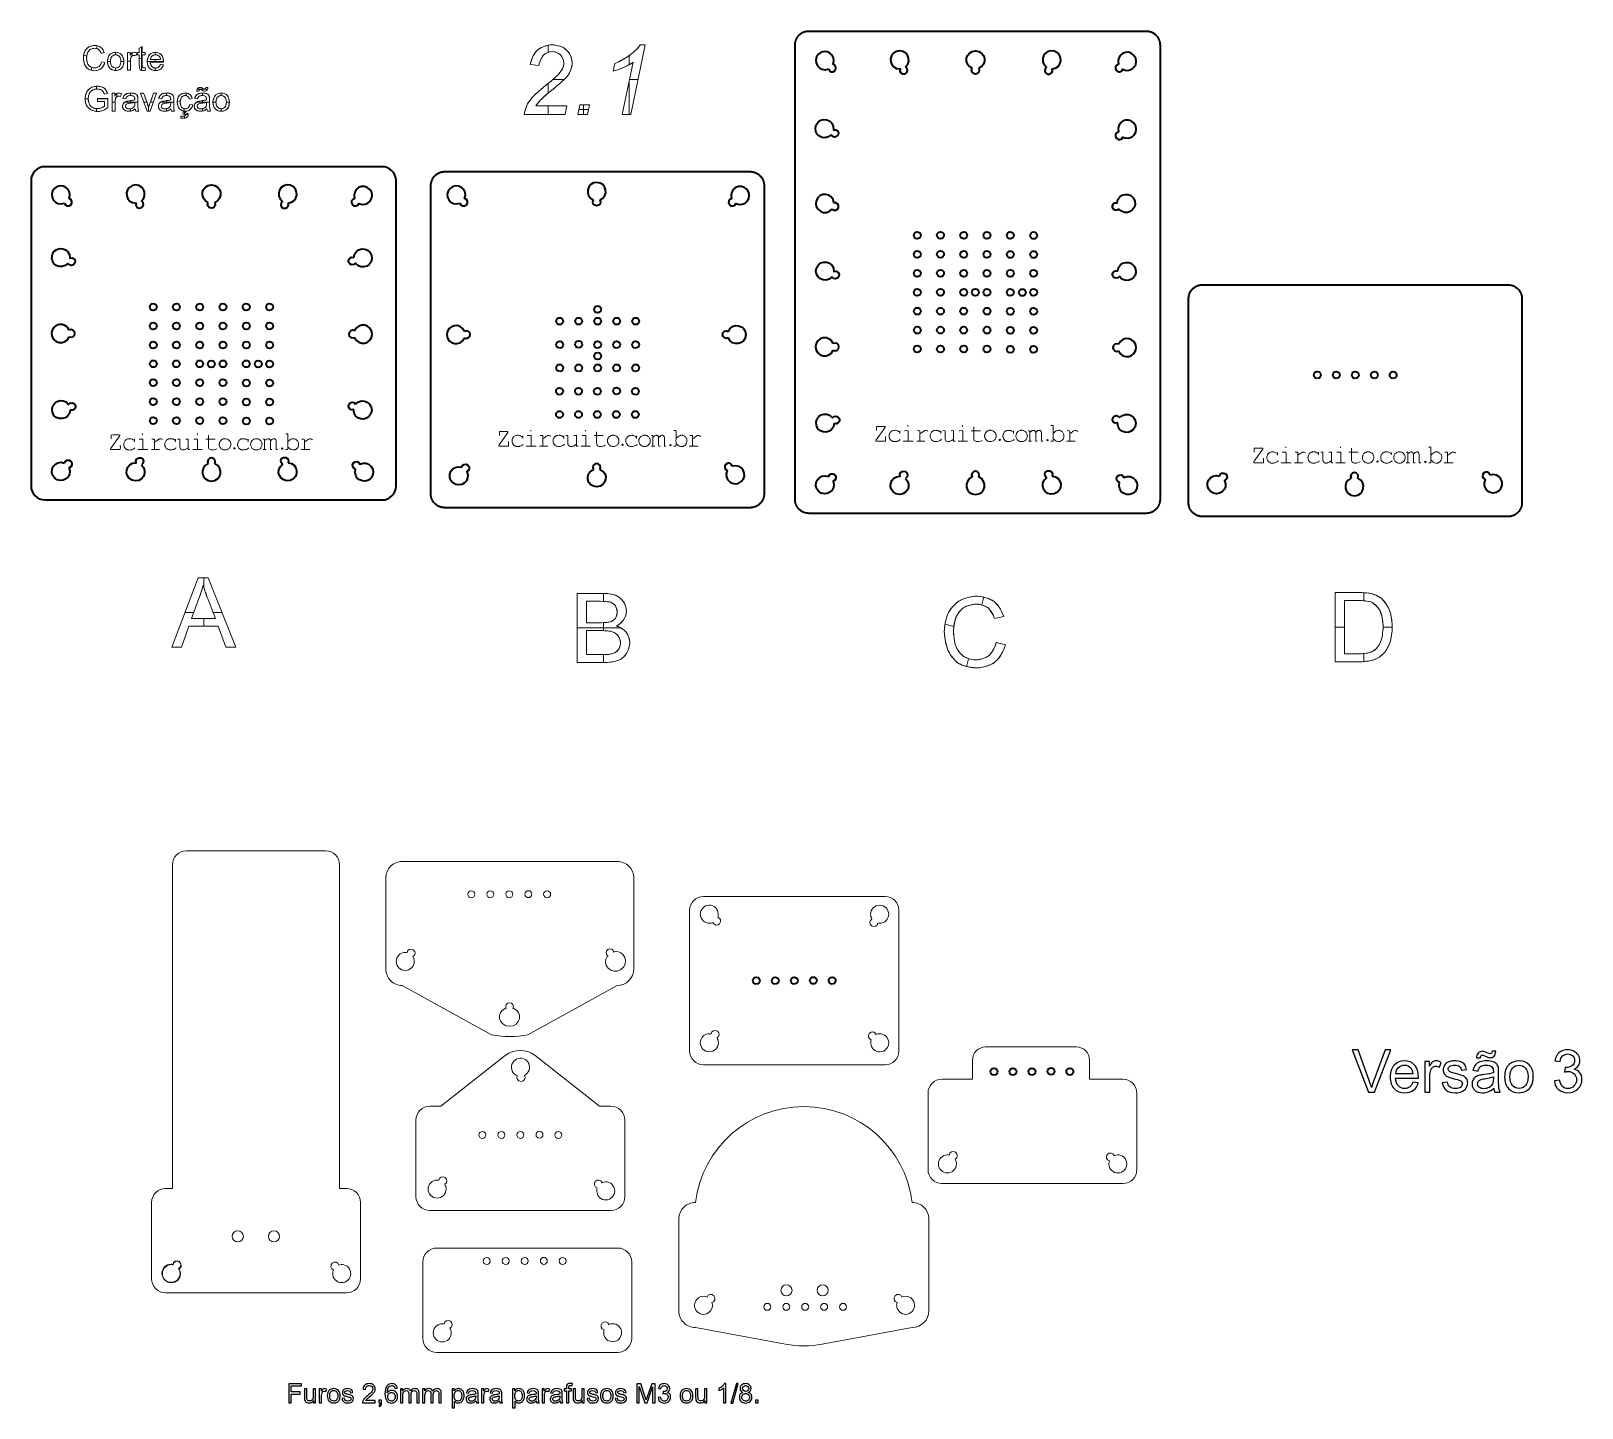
# Model space of a CAD drawing. Header units: millimetres. Extents: x -142 to 80, y -99 to 99.
import ezdxf

# ---------------------------------------------------------------- set-up
doc = ezdxf.new("R2010")
doc.units = ezdxf.units.MM
doc.header["$MEASUREMENT"] = 0
for name, color, linetype in [('Camada 1', 7, 'Continuous'), ('Default', 7, 'Continuous'), ('Layer 1', 7, 'Continuous')]:
    doc.layers.add(name, color=color, linetype=linetype)

msp = doc.modelspace()

# ---------------------------------------------------------------- linework, layer by layer
at = {"layer": 'Camada 1', "color": 5, "lineweight": 35}
for points, knots in [([(23.8511, 60.4708), (23.8511, 60.2318), (23.8511, 59.9761), (23.8511, 59.7052), (23.8511, 59.7052), (23.8511, 59.4342), (23.8511, 59.148), (23.851, 58.8545), (23.851, 58.8545), (23.851, 58.2676), (23.851, 57.6516), (23.851, 57.0304), (23.851, 57.0304), (23.851, 56.4093), (23.8509, 55.783), (23.8509, 55.1651), (23.8509, 55.1651), (23.8509, 54.5472), (23.8508, 53.9377), (23.8508, 53.3414), (23.8508, 53.3414), (23.8507, 52.7451), (23.8507, 52.1621), (23.8506, 51.5909), (23.8506, 51.5909), (23.8505, 51.0196), (23.8505, 50.4601), (23.8504, 49.9066), (23.8504, 49.9066), (23.8503, 49.3531), (23.8502, 48.8057), (23.8501, 48.2562), (23.8501, 48.2562), (23.85, 47.7066), (23.8499, 47.1549), (23.8497, 46.5909), (23.8497, 46.5909), (23.8497, 46.3089), (23.8496, 46.0239), (23.8495, 45.7344), (23.8495, 45.7344), (23.8495, 45.4449), (23.8494, 45.1508), (23.8493, 44.8508), (23.8493, 44.8508), (23.8492, 44.5508), (23.8491, 44.2447), (23.8491, 43.9311), (23.8491, 43.9311), (23.849, 43.6176), (23.8489, 43.2965), (23.8488, 42.9657), (23.8488, 42.9657), (23.8487, 42.8002), (23.8487, 42.6323), (23.8487, 42.4639), (23.8487, 42.4639), (23.8486, 42.2955), (23.8486, 42.1266), (23.8485, 41.9572), (23.8485, 41.9572), (23.8484, 41.6184), (23.8483, 41.2777), (23.8482, 40.9348), (23.8482, 40.9348), (23.8481, 40.5919), (23.848, 40.247), (23.8479, 39.9001), (23.8479, 39.9001), (23.8477, 39.5532), (23.8476, 39.2044), (23.8475, 38.8543), (23.8475, 38.8543), (23.8474, 38.5042), (23.8472, 38.1528), (23.8471, 37.8011), (23.8471, 37.8011), (23.847, 37.4494), (23.8468, 37.0973), (23.8467, 36.7464), (23.8467, 36.7464), (23.8466, 36.3955), (23.8464, 36.0457), (23.8463, 35.6987), (23.8463, 35.6987), (23.8461, 35.3518), (23.8459, 35.0078), (23.8458, 34.6689), (23.8458, 34.6689), (23.8457, 34.4995), (23.8456, 34.3313), (23.8455, 34.1647), (23.8455, 34.1647), (23.8455, 33.9981), (23.8454, 33.8331), (23.8453, 33.67), (23.8453, 33.67), (23.8452, 33.5068), (23.8451, 33.3456), (23.845, 33.1867), (23.845, 33.1867), (23.8449, 33.0277), (23.8449, 32.871), (23.8448, 32.7169), (23.8448, 32.7169), (23.8447, 32.6398), (23.8447, 32.5634), (23.8446, 32.4877), (23.8446, 32.4877), (23.8446, 32.4119), (23.8445, 32.3369), (23.8445, 32.2626), (23.8445, 32.2626), (23.8444, 32.1884), (23.8444, 32.1148), (23.8443, 32.0421), (23.8443, 32.0421), (23.8443, 31.9693), (23.8442, 31.8973), (23.8442, 31.8262), (23.8442, 31.8262), (23.8442, 31.7551), (23.8441, 31.6848), (23.8441, 31.6153), (23.8441, 31.6153), (23.844, 31.5806), (23.844, 31.5461), (23.844, 31.5119), (23.844, 31.5119), (23.844, 31.4776), (23.8439, 31.4436), (23.8439, 31.4098), (23.8439, 31.4098), (23.8439, 31.376), (23.8439, 31.3424), (23.8438, 31.3091), (23.8438, 31.3091), (23.8438, 31.2924), (23.8438, 31.2758), (23.8438, 31.2593), (23.8438, 31.2593), (23.8438, 31.2427), (23.8438, 31.2262), (23.8438, 31.2098), (23.8438, 31.2098), (23.8437, 31.1934), (23.8437, 31.177), (23.8437, 31.1607), (23.8437, 31.1607), (23.8437, 31.1444), (23.8437, 31.1282), (23.8437, 31.112), (23.8437, 31.112), (23.8437, 31.1038), (23.8437, 31.0957), (23.8437, 31.0878), (23.8437, 31.0878), (23.8437, 31.0799), (23.8437, 31.0722), (23.8436, 31.0636), (23.8436, 31.0636), (23.8436, 31.0551), (23.8436, 31.0456), (23.8436, 31.0396), (23.8436, 31.0396), (23.8436, 31.0336), (23.8436, 31.0311), (23.8436, 31.0289), (23.8436, 31.0289), (23.8436, 31.006), (23.8436, 31.0123), (23.8436, 31.0143), (23.8436, 31.0143), (23.8436, 31.0163), (23.8436, 31.014), (23.8436, 31.0129), (23.8436, 31.0129), (23.8436, 31.0118), (23.8436, 31.0118), (23.8436, 31.0115), (23.8436, 31.0115), (23.8436, 31.0112), (23.8436, 31.0107), (23.8436, 31.0102), (23.8436, 31.0102), (23.8436, 31.0091), (23.8436, 31.0083), (23.8436, 31.0074), (23.8436, 31.0074), (23.8436, 31.0065), (23.8436, 31.0055), (23.8436, 31.0046), (23.8436, 31.0046), (23.8436, 31.0037), (23.8436, 31.0027), (23.8437, 31.0018), (23.8437, 31.0018), (23.8437, 31.0009), (23.8437, 31), (23.8437, 30.999), (23.8437, 30.999), (23.8437, 30.9972), (23.8437, 30.9953), (23.8437, 30.9935), (23.8437, 30.9935), (23.8438, 30.9916), (23.8438, 30.9898), (23.8438, 30.9879), (23.8438, 30.9879), (23.8438, 30.9861), (23.8439, 30.9842), (23.8439, 30.9824), (23.8439, 30.9824), (23.844, 30.9786), (23.8441, 30.9749), (23.8441, 30.9712), (23.8441, 30.9712), (23.8442, 30.9675), (23.8443, 30.9638), (23.8445, 30.9601), (23.8445, 30.9601), (23.8446, 30.9563), (23.8447, 30.9526), (23.8449, 30.9489), (23.8449, 30.9489), (23.845, 30.9452), (23.8451, 30.9414), (23.8453, 30.9377), (23.8453, 30.9377), (23.8455, 30.934), (23.8457, 30.9302), (23.8458, 30.9265), (23.8458, 30.9265), (23.8462, 30.919), (23.8467, 30.9116), (23.8471, 30.9041), (23.8471, 30.9041), (23.8476, 30.8966), (23.8481, 30.8891), (23.8487, 30.8816), (23.8487, 30.8816), (23.8493, 30.8741), (23.8499, 30.8666), (23.8506, 30.859), (23.8506, 30.859), (23.8513, 30.8515), (23.852, 30.844), (23.8528, 30.8365), (23.8528, 30.8365), (23.8543, 30.8214), (23.8561, 30.8063), (23.858, 30.7912), (23.858, 30.7912), (23.86, 30.7761), (23.8621, 30.761), (23.8645, 30.7458), (23.8645, 30.7458), (23.8669, 30.7307), (23.8694, 30.7156), (23.8722, 30.7004), (23.8722, 30.7004), (23.8749, 30.6853), (23.8779, 30.6701), (23.881, 30.655), (23.881, 30.655), (23.8842, 30.6398), (23.8876, 30.6247), (23.8911, 30.6096), (23.8911, 30.6096), (23.8947, 30.5944), (23.8985, 30.5793), (23.9024, 30.5642), (23.9024, 30.5642), (23.9104, 30.534), (23.9191, 30.5039), (23.9287, 30.4739), (23.9287, 30.4739), (23.9382, 30.4439), (23.9486, 30.4141), (23.9597, 30.3844), (23.9597, 30.3844), (23.9708, 30.3547), (23.9828, 30.3252), (23.9954, 30.296), (23.9954, 30.296), (24.0081, 30.2668), (24.0215, 30.2378), (24.0357, 30.2091), (24.0357, 30.2091), (24.0499, 30.1805), (24.0648, 30.1521), (24.0804, 30.1241), (24.0804, 30.1241), (24.096, 30.0961), (24.1124, 30.0684), (24.1294, 30.0412), (24.1294, 30.0412), (24.1463, 30.014), (24.164, 29.9871), (24.1823, 29.9608), (24.1823, 29.9608), (24.2189, 29.908), (24.258, 29.8571), (24.2992, 29.8084), (24.2992, 29.8084), (24.3403, 29.7598), (24.3835, 29.7134), (24.4289, 29.669), (24.4289, 29.669), (24.4742, 29.6247), (24.5217, 29.5823), (24.5718, 29.5418), (24.5718, 29.5418), (24.6218, 29.5013), (24.6743, 29.4627), (24.7288, 29.4266), (24.7288, 29.4266), (24.7834, 29.3904), (24.84, 29.3567), (24.8983, 29.3257), (24.8983, 29.3257), (24.9274, 29.3102), (24.957, 29.2954), (24.987, 29.2813), (24.987, 29.2813), (25.0169, 29.2672), (25.0473, 29.2538), (25.0779, 29.2412), (25.0779, 29.2412), (25.1085, 29.2286), (25.1395, 29.2167), (25.1707, 29.2056), (25.1707, 29.2056), (25.2019, 29.1945), (25.2334, 29.1842), (25.2651, 29.1747), (25.2651, 29.1747), (25.2967, 29.1651), (25.3286, 29.1564), (25.3606, 29.1484), (25.3606, 29.1484), (25.3766, 29.1444), (25.3927, 29.1407), (25.4087, 29.1371), (25.4087, 29.1371), (25.4248, 29.1335), (25.4409, 29.1302), (25.457, 29.127), (25.457, 29.127), (25.4731, 29.1238), (25.4892, 29.1208), (25.5054, 29.1181), (25.5054, 29.1181), (25.5215, 29.1153), (25.5377, 29.1127), (25.5538, 29.1104), (25.5538, 29.1104), (25.57, 29.108), (25.5862, 29.1059), (25.6023, 29.1039), (25.6023, 29.1039), (25.6185, 29.1019), (25.6346, 29.1002), (25.6508, 29.0986), (25.6508, 29.0986), (25.6589, 29.0978), (25.6669, 29.0971), (25.675, 29.0964), (25.675, 29.0964), (25.6831, 29.0957), (25.6911, 29.0951), (25.6992, 29.0945), (25.6992, 29.0945), (25.7073, 29.0939), (25.7153, 29.0934), (25.7234, 29.0929), (25.7234, 29.0929), (25.7314, 29.0924), (25.7395, 29.092), (25.7475, 29.0916), (25.7475, 29.0916), (25.7515, 29.0914), (25.7555, 29.0912), (25.7595, 29.0911), (25.7595, 29.0911), (25.7636, 29.0909), (25.7676, 29.0907), (25.7716, 29.0906), (25.7716, 29.0906), (25.7756, 29.0904), (25.7796, 29.0903), (25.7836, 29.0902), (25.7836, 29.0902), (25.7876, 29.0901), (25.7916, 29.09), (25.7956, 29.0899), (25.7956, 29.0899), (25.7996, 29.0898), (25.8037, 29.0897), (25.8077, 29.0896), (25.8077, 29.0896), (25.8097, 29.0896), (25.8117, 29.0895), (25.8137, 29.0895), (25.8137, 29.0895), (25.8157, 29.0895), (25.8177, 29.0895), (25.8197, 29.0894), (25.8197, 29.0894), (25.8217, 29.0894), (25.8236, 29.0894), (25.8256, 29.0894), (25.8256, 29.0894), (25.8266, 29.0894), (25.8276, 29.0894), (25.8286, 29.0893), (25.8286, 29.0893), (25.8296, 29.0893), (25.8306, 29.0893), (25.8316, 29.0893), (25.8316, 29.0893), (25.8326, 29.0893), (25.8337, 29.0893), (25.8346, 29.0893), (25.8346, 29.0893), (25.8356, 29.0893), (25.8366, 29.0893), (25.8377, 29.0893), (25.8377, 29.0893), (25.8382, 29.0893), (25.8388, 29.0893), (25.8391, 29.0893), (25.8391, 29.0893), (25.8394, 29.0893), (25.8395, 29.0893), (25.8406, 29.0893), (25.8406, 29.0893), (25.8417, 29.0893), (25.844, 29.0893), (25.8421, 29.0893), (25.8421, 29.0893), (25.8403, 29.0893), (25.8343, 29.0893), (25.8563, 29.0893), (25.8563, 29.0893), (25.8584, 29.0893), (25.8608, 29.0893), (25.8665, 29.0893), (25.8665, 29.0893), (25.8722, 29.0893), (25.8812, 29.0893), (25.8894, 29.0893), (25.8894, 29.0893), (25.8976, 29.0893), (25.905, 29.0893), (25.9125, 29.0893), (25.9125, 29.0893), (25.9201, 29.0893), (25.9279, 29.0893), (25.9357, 29.0893), (25.9357, 29.0893), (25.9513, 29.0893), (25.9669, 29.0893), (25.9825, 29.0893), (25.9825, 29.0893), (25.9982, 29.0893), (26.0139, 29.0893), (26.0298, 29.0893), (26.0298, 29.0893), (26.0456, 29.0893), (26.0615, 29.0893), (26.0774, 29.0893), (26.0774, 29.0893), (26.0934, 29.0893), (26.1095, 29.0893), (26.1256, 29.0893), (26.1256, 29.0893), (26.1579, 29.0893), (26.1904, 29.0893), (26.2233, 29.0893), (26.2233, 29.0893), (26.2562, 29.0893), (26.2893, 29.0893), (26.3228, 29.0893), (26.3228, 29.0893), (26.3563, 29.0893), (26.39, 29.0893), (26.4241, 29.0893), (26.4241, 29.0893), (26.4923, 29.0893), (26.5616, 29.0893), (26.6321, 29.0893), (26.6321, 29.0893), (26.7026, 29.0893), (26.7743, 29.0893), (26.8471, 29.0893), (26.8471, 29.0893), (26.92, 29.0893), (26.994, 29.0893), (27.0691, 29.0893), (27.0691, 29.0893), (27.1442, 29.0893), (27.2205, 29.0893), (27.2978, 29.0893), (27.2978, 29.0893), (27.3752, 29.0893), (27.4537, 29.0893), (27.5333, 29.0893), (27.5333, 29.0893), (27.6925, 29.0893), (27.856, 29.0893), (28.0238, 29.0893), (28.0238, 29.0893), (28.1916, 29.0893), (28.3636, 29.0893), (28.5397, 29.0893), (28.5397, 29.0893), (28.7158, 29.0893), (28.896, 29.0893), (29.08, 29.0893), (29.08, 29.0893), (29.2641, 29.0893), (29.4521, 29.0893), (29.6438, 29.0893), (29.6438, 29.0893), (30.0273, 29.0893), (30.4258, 29.0893), (30.8381, 29.0893), (30.8381, 29.0893), (31.2504, 29.0893), (31.6765, 29.0893), (32.1151, 29.0893), (32.1151, 29.0893), (32.5537, 29.0893), (33.0048, 29.0893), (33.4672, 29.0893), (33.4672, 29.0893), (33.9296, 29.0893), (34.4033, 29.0893), (34.887, 29.0893), (34.887, 29.0893), (35.3707, 29.0893), (35.8644, 29.0893), (36.3669, 29.0893), (36.3669, 29.0893), (36.8693, 29.0893), (37.3806, 29.0893), (37.8994, 29.0893), (37.8994, 29.0893), (38.9369, 29.0893), (40.0046, 29.0893), (41.0922, 29.0893), (41.0922, 29.0893), (42.1799, 29.0893), (43.2877, 29.0893), (44.4055, 29.0893), (44.4055, 29.0893), (45.5232, 29.0893), (46.6511, 29.0893), (47.7789, 29.0893), (47.7789, 29.0893), (48.9068, 29.0893), (50.0346, 29.0893), (51.1525, 29.0893), (51.1525, 29.0893), (52.2704, 29.0893), (53.3783, 29.0893), (54.4662, 29.0893), (54.4662, 29.0893), (55.5541, 29.0893), (56.622, 29.0893), (57.6598, 29.0893), (57.6598, 29.0893), (58.1788, 29.0893), (58.6902, 29.0893), (59.1929, 29.0893), (59.1929, 29.0893), (59.6955, 29.0893), (60.1894, 29.0893), (60.6733, 29.0893), (60.6733, 29.0893), (61.1572, 29.0893), (61.6311, 29.0893), (62.0938, 29.0893), (62.0938, 29.0893), (62.5564, 29.0893), (63.0078, 29.0893), (63.4466, 29.0893), (63.4466, 29.0893), (63.8855, 29.0893), (64.3118, 29.0893), (64.7244, 29.0893), (64.7244, 29.0893), (65.137, 29.0893), (65.5358, 29.0893), (65.9196, 29.0893), (65.9196, 29.0893), (66.1115, 29.0893), (66.2996, 29.0893), (66.4838, 29.0893), (66.4838, 29.0893), (66.6681, 29.0893), (66.8484, 29.0893), (67.0246, 29.0893), (67.0246, 29.0893), (67.2009, 29.0893), (67.3731, 29.0893), (67.541, 29.0893), (67.541, 29.0893), (67.709, 29.0893), (67.8727, 29.0893), (68.0321, 29.0893), (68.0321, 29.0893), (68.1118, 29.0893), (68.1904, 29.0893), (68.2678, 29.0893), (68.2678, 29.0893), (68.3453, 29.0893), (68.4216, 29.0893), (68.4969, 29.0893), (68.4969, 29.0893), (68.5721, 29.0893), (68.6462, 29.0893), (68.7191, 29.0893), (68.7191, 29.0893), (68.792, 29.0893), (68.8638, 29.0893), (68.9344, 29.0893), (68.9344, 29.0893), (69.005, 29.0893), (69.0745, 29.0893), (69.1427, 29.0893), (69.1427, 29.0893), (69.1768, 29.0893), (69.2106, 29.0893), (69.2441, 29.0893), (69.2441, 29.0893), (69.2777, 29.0893), (69.3109, 29.0893), (69.3438, 29.0893), (69.3438, 29.0893), (69.3767, 29.0893), (69.4093, 29.0893), (69.4416, 29.0893), (69.4416, 29.0893), (69.4578, 29.0893), (69.4739, 29.0893), (69.4899, 29.0893), (69.4899, 29.0893), (69.5059, 29.0893), (69.5218, 29.0893), (69.5376, 29.0893), (69.5376, 29.0893), (69.5535, 29.0893), (69.5693, 29.0893), (69.585, 29.0893), (69.585, 29.0893), (69.6006, 29.0893), (69.6162, 29.0893), (69.6318, 29.0893), (69.6318, 29.0893), (69.6397, 29.0893), (69.6475, 29.0893), (69.6551, 29.0893), (69.6551, 29.0893), (69.6626, 29.0893), (69.6699, 29.0893), (69.6782, 29.0893), (69.6782, 29.0893), (69.6865, 29.0893), (69.6959, 29.0893), (69.7012, 29.0893), (69.7012, 29.0893), (69.7065, 29.0893), (69.7078, 29.0893), (69.7091, 29.0893), (69.7091, 29.0893), (69.7346, 29.0893), (69.7285, 29.0893), (69.7269, 29.0893), (69.7269, 29.0893), (69.7252, 29.0893), (69.728, 29.0893), (69.7296, 29.0893), (69.7296, 29.0893), (69.7312, 29.0893), (69.7317, 29.0893), (69.7324, 29.0893), (69.7324, 29.0893), (69.7331, 29.0893), (69.7341, 29.0893), (69.7351, 29.0893), (69.7351, 29.0893), (69.7371, 29.0893), (69.7389, 29.0893), (69.7407, 29.0894), (69.7407, 29.0894), (69.7425, 29.0894), (69.7444, 29.0894), (69.7462, 29.0894), (69.7462, 29.0894), (69.7481, 29.0894), (69.7499, 29.0895), (69.7518, 29.0895), (69.7518, 29.0895), (69.7536, 29.0895), (69.7555, 29.0895), (69.7574, 29.0896), (69.7574, 29.0896), (69.7611, 29.0896), (69.7648, 29.0897), (69.7685, 29.0898), (69.7685, 29.0898), (69.7722, 29.0899), (69.7759, 29.09), (69.7796, 29.0901), (69.7796, 29.0901), (69.7834, 29.0902), (69.7871, 29.0903), (69.7908, 29.0904), (69.7908, 29.0904), (69.7983, 29.0907), (69.8058, 29.0909), (69.8133, 29.0913), (69.8133, 29.0913), (69.8207, 29.0916), (69.8283, 29.092), (69.8358, 29.0924), (69.8358, 29.0924), (69.8433, 29.0928), (69.8508, 29.0933), (69.8584, 29.0938), (69.8584, 29.0938), (69.8659, 29.0943), (69.8735, 29.0949), (69.8811, 29.0955), (69.8811, 29.0955), (69.8886, 29.0961), (69.8962, 29.0967), (69.9038, 29.0974), (69.9038, 29.0974), (69.919, 29.0987), (69.9342, 29.1003), (69.9495, 29.102), (69.9495, 29.102), (69.9648, 29.1038), (69.9801, 29.1057), (69.9955, 29.1078), (69.9955, 29.1078), (70.0108, 29.1099), (70.0262, 29.1122), (70.0417, 29.1147), (70.0417, 29.1147), (70.0571, 29.1171), (70.0725, 29.1198), (70.088, 29.1227), (70.088, 29.1227), (70.119, 29.1284), (70.15, 29.1349), (70.1811, 29.1421), (70.1811, 29.1421), (70.2122, 29.1494), (70.2433, 29.1575), (70.2744, 29.1664), (70.2744, 29.1664), (70.3055, 29.1753), (70.3366, 29.1849), (70.3676, 29.1954), (70.3676, 29.1954), (70.3986, 29.2059), (70.4295, 29.2172), (70.4603, 29.2293), (70.4603, 29.2293), (70.4911, 29.2415), (70.5217, 29.2544), (70.5521, 29.2681), (70.5521, 29.2681), (70.5825, 29.2819), (70.6127, 29.2964), (70.6427, 29.3118), (70.6427, 29.3118), (70.7026, 29.3425), (70.7613, 29.3763), (70.8185, 29.4133), (70.8185, 29.4133), (70.8757, 29.4502), (70.9312, 29.4901), (70.9847, 29.5327), (70.9847, 29.5327), (71.0381, 29.5754), (71.0895, 29.6208), (71.1383, 29.6685), (71.1383, 29.6685), (71.1871, 29.7162), (71.2334, 29.7663), (71.2768, 29.8183), (71.2768, 29.8183), (71.3202, 29.8702), (71.3607, 29.924), (71.3981, 29.9793), (71.3981, 29.9793), (71.4355, 30.0345), (71.4697, 30.0911), (71.5007, 30.1485), (71.5007, 30.1485), (71.5161, 30.1772), (71.5308, 30.2061), (71.5446, 30.2352), (71.5446, 30.2352), (71.5585, 30.2643), (71.5715, 30.2935), (71.5837, 30.3228), (71.5837, 30.3228), (71.5959, 30.3522), (71.6072, 30.3816), (71.6177, 30.411), (71.6177, 30.411), (71.6283, 30.4404), (71.638, 30.4699), (71.6469, 30.4993), (71.6469, 30.4993), (71.6558, 30.5287), (71.6639, 30.5581), (71.6712, 30.5874), (71.6712, 30.5874), (71.6785, 30.6167), (71.685, 30.6459), (71.6907, 30.6749), (71.6907, 30.6749), (71.6936, 30.6895), (71.6962, 30.704), (71.6987, 30.7184), (71.6987, 30.7184), (71.7012, 30.7329), (71.7035, 30.7473), (71.7056, 30.7617), (71.7056, 30.7617), (71.7077, 30.776), (71.7096, 30.7904), (71.7114, 30.8046), (71.7114, 30.8046), (71.7131, 30.8189), (71.7146, 30.8331), (71.716, 30.8473), (71.716, 30.8473), (71.7167, 30.8544), (71.7173, 30.8615), (71.7179, 30.8685), (71.7179, 30.8685), (71.7185, 30.8756), (71.7191, 30.8826), (71.7196, 30.8896), (71.7196, 30.8896), (71.7201, 30.8967), (71.7206, 30.9037), (71.721, 30.9107), (71.721, 30.9107), (71.7214, 30.9177), (71.7218, 30.9246), (71.7221, 30.9316), (71.7221, 30.9316), (71.7224, 30.9386), (71.7227, 30.9455), (71.723, 30.9524), (71.723, 30.9524), (71.7231, 30.9559), (71.7232, 30.9594), (71.7233, 30.9628), (71.7233, 30.9628), (71.7234, 30.9663), (71.7235, 30.9697), (71.7236, 30.9732), (71.7236, 30.9732), (71.7237, 30.9766), (71.7238, 30.9801), (71.7238, 30.9835), (71.7238, 30.9835), (71.7239, 30.9852), (71.7239, 30.9869), (71.7239, 30.9886), (71.7239, 30.9886), (71.7239, 30.9904), (71.724, 30.9921), (71.724, 30.9938), (71.724, 30.9938), (71.724, 30.9955), (71.724, 30.9972), (71.724, 30.9989), (71.724, 30.9989), (71.724, 31.0006), (71.7241, 31.0023), (71.7241, 31.0041), (71.7241, 31.0041), (71.7241, 31.005), (71.7241, 31.006), (71.7241, 31.0066), (71.7241, 31.0066), (71.7241, 31.0073), (71.7241, 31.0077), (71.7241, 31.0092), (71.7241, 31.0092), (71.7241, 31.0107), (71.7241, 31.0134), (71.7241, 31.0118), (71.7241, 31.0118), (71.7241, 31.0101), (71.7241, 31.004), (71.7241, 31.0291), (71.7241, 31.0291), (71.7241, 31.0304), (71.7241, 31.0317), (71.7241, 31.0369), (71.7241, 31.0369), (71.7241, 31.0422), (71.7241, 31.0514), (71.7241, 31.0597), (71.7241, 31.0597), (71.7241, 31.0679), (71.7241, 31.075), (71.7241, 31.0825), (71.7241, 31.0825), (71.7241, 31.0899), (71.7241, 31.0977), (71.7241, 31.1054), (71.7241, 31.1054), (71.7241, 31.1208), (71.7241, 31.1361), (71.7241, 31.1516), (71.7241, 31.1516), (71.7241, 31.167), (71.7241, 31.1825), (71.7241, 31.1981), (71.7241, 31.1981), (71.7241, 31.2137), (71.7241, 31.2293), (71.7241, 31.2451), (71.7241, 31.2451), (71.7241, 31.2608), (71.7241, 31.2766), (71.7241, 31.2924), (71.7241, 31.2924), (71.7241, 31.3241), (71.7241, 31.356), (71.7241, 31.3882), (71.7241, 31.3882), (71.7241, 31.4204), (71.7241, 31.4529), (71.7241, 31.4856), (71.7241, 31.4856), (71.7241, 31.5183), (71.7241, 31.5512), (71.7241, 31.5844), (71.7241, 31.5844), (71.7241, 31.6508), (71.7241, 31.7181), (71.7241, 31.7863), (71.7241, 31.7863), (71.7241, 31.8546), (71.7241, 31.9237), (71.7241, 31.9937), (71.7241, 31.9937), (71.7241, 32.0637), (71.7241, 32.1346), (71.7241, 32.2063), (71.7241, 32.2063), (71.7241, 32.278), (71.7241, 32.3504), (71.7241, 32.4237), (71.7241, 32.4237), (71.7241, 32.497), (71.7241, 32.571), (71.7241, 32.6457), (71.7241, 32.6457), (71.7241, 32.7952), (71.7241, 32.9476), (71.7241, 33.1025), (71.7241, 33.1025), (71.7241, 33.2574), (71.7241, 33.4148), (71.7241, 33.5744), (71.7241, 33.5744), (71.7241, 33.7339), (71.7241, 33.8957), (71.7241, 34.0592), (71.7241, 34.0592), (71.7241, 34.2228), (71.7241, 34.3881), (71.7241, 34.555), (71.7241, 34.555), (71.7241, 34.8888), (71.7241, 35.2285), (71.7241, 35.572), (71.7241, 35.572), (71.7241, 35.9154), (71.7241, 36.2625), (71.7241, 36.6114), (71.7241, 36.6114), (71.7241, 36.9603), (71.7241, 37.3109), (71.7241, 37.6617), (71.7241, 37.6617), (71.7241, 38.0125), (71.7241, 38.3635), (71.7241, 38.7136), (71.7241, 38.7136), (71.7241, 39.0637), (71.7241, 39.4128), (71.7241, 39.7603), (71.7241, 39.7603), (71.7241, 40.1079), (71.7241, 40.4537), (71.7241, 40.7977), (71.7241, 40.7977), (71.7241, 41.1416), (71.7241, 41.4837), (71.7241, 41.8237), (71.7241, 41.8237), (71.7241, 41.9937), (71.7241, 42.1632), (71.7241, 42.3325), (71.7241, 42.3325), (71.7241, 42.5019), (71.7241, 42.6711), (71.7241, 42.8381), (71.7241, 42.8381), (71.7241, 43.005), (71.7241, 43.1697), (71.7241, 43.3321), (71.7241, 43.3321), (71.7241, 43.4946), (71.7241, 43.6549), (71.7241, 43.8133), (71.7241, 43.8133), (71.7241, 44.1301), (71.7241, 44.4391), (71.7241, 44.7419), (71.7241, 44.7419), (71.7241, 45.0447), (71.7241, 45.3413), (71.7241, 45.6333), (71.7241, 45.6333), (71.7241, 45.9254), (71.7241, 46.2127), (71.7241, 46.4969), (71.7241, 46.4969), (71.7241, 47.0652), (71.7241, 47.6208), (71.7241, 48.1738), (71.7241, 48.1738), (71.7241, 48.7269), (71.7241, 49.2774), (71.7241, 49.8339), (71.7241, 49.8339), (71.7241, 50.3904), (71.7241, 50.9529), (71.7241, 51.5272), (71.7241, 51.5272), (71.7241, 51.8143), (71.7241, 52.1044), (71.7241, 52.3977), (71.7241, 52.3977), (71.7241, 52.691), (71.7241, 52.9875), (71.7241, 53.2874), (71.7241, 53.2874), (71.7241, 53.5872), (71.7241, 53.8904), (71.7241, 54.1964), (71.7241, 54.1964), (71.7241, 54.5025), (71.7241, 54.8115), (71.7241, 55.1225), (71.7241, 55.1225), (71.7241, 55.4335), (71.7241, 55.7466), (71.7241, 56.0604), (71.7241, 56.0604), (71.7241, 56.3741), (71.7241, 56.6885), (71.7241, 57.0015), (71.7241, 57.0015), (71.7241, 57.158), (71.7241, 57.3142), (71.7241, 57.4696), (71.7241, 57.4696), (71.7241, 57.6251), (71.7241, 57.7799), (71.7241, 57.9337), (71.7241, 57.9337), (71.7241, 58.0875), (71.7241, 58.2402), (71.7241, 58.3916), (71.7241, 58.3916), (71.7241, 58.5429), (71.7241, 58.6928), (71.7241, 58.8409), (71.7241, 58.8409), (71.7241, 58.9149), (71.7241, 58.9885), (71.7241, 59.0615), (71.7241, 59.0615), (71.7241, 59.1346), (71.7241, 59.2071), (71.7241, 59.2788), (71.7241, 59.2788), (71.7241, 59.3505), (71.7241, 59.4214), (71.7241, 59.4914), (71.7241, 59.4914), (71.7241, 59.5614), (71.7241, 59.6305), (71.7241, 59.6987), (71.7241, 59.6987), (71.7241, 59.767), (71.7241, 59.8343), (71.7241, 59.9007), (71.7241, 59.9007), (71.7241, 59.9339), (71.7241, 59.9668), (71.7241, 59.9995), (71.7241, 59.9995), (71.7241, 60.0322), (71.7241, 60.0646), (71.7241, 60.0968), (71.7241, 60.0968), (71.7241, 60.129), (71.7241, 60.161), (71.7241, 60.1927), (71.7241, 60.1927), (71.7241, 60.2085), (71.7241, 60.2243), (71.7241, 60.24), (71.7241, 60.24), (71.7241, 60.2557), (71.7241, 60.2714), (71.7241, 60.287), (71.7241, 60.287), (71.7241, 60.3026), (71.7241, 60.3181), (71.7241, 60.3335), (71.7241, 60.3335), (71.7241, 60.349), (71.7241, 60.3643), (71.7241, 60.3797), (71.7241, 60.3797), (71.7241, 60.3874), (71.7241, 60.3952), (71.7241, 60.4026), (71.7241, 60.4026), (71.7241, 60.4101), (71.7241, 60.4172), (71.7241, 60.4254), (71.7241, 60.4254), (71.7241, 60.4336), (71.7241, 60.4429), (71.7241, 60.4482), (71.7241, 60.4482), (71.7241, 60.4534), (71.7241, 60.4547), (71.7241, 60.456), (71.7241, 60.456), (71.7241, 60.4811), (71.7241, 60.475), (71.7241, 60.4733), (71.7241, 60.4733), (71.7241, 60.4716), (71.7241, 60.4744), (71.7241, 60.4759), (71.7241, 60.4759), (71.7241, 60.4774), (71.7241, 60.4778), (71.7241, 60.4785), (71.7241, 60.4785), (71.7241, 60.4791), (71.7241, 60.4801), (71.7241, 60.481), (71.7241, 60.481), (71.7241, 60.4828), (71.724, 60.4845), (71.724, 60.4862), (71.724, 60.4862), (71.724, 60.4878), (71.724, 60.4896), (71.724, 60.4913), (71.724, 60.4913), (71.724, 60.493), (71.7239, 60.4947), (71.7239, 60.4964), (71.7239, 60.4964), (71.7239, 60.4982), (71.7239, 60.4999), (71.7238, 60.5016), (71.7238, 60.5016), (71.7238, 60.505), (71.7237, 60.5085), (71.7236, 60.5119), (71.7236, 60.5119), (71.7235, 60.5154), (71.7234, 60.5188), (71.7233, 60.5223), (71.7233, 60.5223), (71.7232, 60.5257), (71.7231, 60.5292), (71.723, 60.5327), (71.723, 60.5327), (71.7227, 60.5396), (71.7224, 60.5465), (71.7221, 60.5535), (71.7221, 60.5535), (71.7218, 60.5604), (71.7214, 60.5674), (71.721, 60.5744), (71.721, 60.5744), (71.7206, 60.5814), (71.7201, 60.5884), (71.7196, 60.5954), (71.7196, 60.5954), (71.7191, 60.6025), (71.7185, 60.6095), (71.7179, 60.6166), (71.7179, 60.6166), (71.7173, 60.6236), (71.7167, 60.6307), (71.716, 60.6378), (71.716, 60.6378), (71.7146, 60.6519), (71.7131, 60.6662), (71.7114, 60.6804), (71.7114, 60.6804), (71.7096, 60.6947), (71.7077, 60.709), (71.7056, 60.7234), (71.7056, 60.7234), (71.7035, 60.7378), (71.7012, 60.7522), (71.6987, 60.7667), (71.6987, 60.7667), (71.6962, 60.7811), (71.6936, 60.7956), (71.6907, 60.8102), (71.6907, 60.8102), (71.685, 60.8392), (71.6785, 60.8684), (71.6712, 60.8977), (71.6712, 60.8977), (71.6639, 60.927), (71.6558, 60.9564), (71.6469, 60.9858), (71.6469, 60.9858), (71.638, 61.0152), (71.6283, 61.0447), (71.6177, 61.0741), (71.6177, 61.0741), (71.6072, 61.1035), (71.5959, 61.1329), (71.5837, 61.1622), (71.5837, 61.1622), (71.5715, 61.1916), (71.5585, 61.2208), (71.5446, 61.2499), (71.5446, 61.2499), (71.5308, 61.2789), (71.5161, 61.3079), (71.5007, 61.3366), (71.5007, 61.3366), (71.4697, 61.394), (71.4355, 61.4506), (71.3981, 61.5058), (71.3981, 61.5058), (71.3607, 61.561), (71.3202, 61.6149), (71.2768, 61.6668), (71.2768, 61.6668), (71.2334, 61.7188), (71.1871, 61.7688), (71.1383, 61.8166), (71.1383, 61.8166), (71.0895, 61.8643), (71.0381, 61.9097), (70.9847, 61.9523), (70.9847, 61.9523), (70.9312, 61.995), (70.8757, 62.0349), (70.8185, 62.0718), (70.8185, 62.0718), (70.7613, 62.1087), (70.7026, 62.1426), (70.6427, 62.1733), (70.6427, 62.1733), (70.6127, 62.1887), (70.5825, 62.2032), (70.5521, 62.217), (70.5521, 62.217), (70.5217, 62.2307), (70.4911, 62.2436), (70.4603, 62.2558), (70.4603, 62.2558), (70.4295, 62.2679), (70.3986, 62.2792), (70.3676, 62.2897), (70.3676, 62.2897), (70.3366, 62.3002), (70.3055, 62.3098), (70.2744, 62.3187), (70.2744, 62.3187), (70.2433, 62.3276), (70.2122, 62.3357), (70.1811, 62.3429), (70.1811, 62.3429), (70.15, 62.3502), (70.119, 62.3567), (70.088, 62.3624), (70.088, 62.3624), (70.0725, 62.3653), (70.0571, 62.368), (70.0417, 62.3704), (70.0417, 62.3704), (70.0262, 62.3729), (70.0108, 62.3752), (69.9955, 62.3773), (69.9955, 62.3773), (69.9801, 62.3794), (69.9648, 62.3813), (69.9495, 62.3831), (69.9495, 62.3831), (69.9342, 62.3848), (69.919, 62.3863), (69.9038, 62.3877), (69.9038, 62.3877), (69.8962, 62.3884), (69.8886, 62.389), (69.8811, 62.3896), (69.8811, 62.3896), (69.8735, 62.3902), (69.8659, 62.3908), (69.8584, 62.3913), (69.8584, 62.3913), (69.8508, 62.3918), (69.8433, 62.3923), (69.8358, 62.3927), (69.8358, 62.3927), (69.8283, 62.3931), (69.8207, 62.3935), (69.8133, 62.3938), (69.8133, 62.3938), (69.8058, 62.3941), (69.7983, 62.3944), (69.7908, 62.3947), (69.7908, 62.3947), (69.7871, 62.3948), (69.7834, 62.3949), (69.7796, 62.395), (69.7796, 62.395), (69.7759, 62.3951), (69.7722, 62.3952), (69.7685, 62.3953), (69.7685, 62.3953), (69.7648, 62.3954), (69.7611, 62.3955), (69.7574, 62.3955), (69.7574, 62.3955), (69.7555, 62.3956), (69.7536, 62.3956), (69.7518, 62.3956), (69.7518, 62.3956), (69.7499, 62.3956), (69.7481, 62.3957), (69.7462, 62.3957), (69.7462, 62.3957), (69.7444, 62.3957), (69.7425, 62.3957), (69.7407, 62.3957), (69.7407, 62.3957), (69.7389, 62.3957), (69.7371, 62.3958), (69.7351, 62.3958), (69.7351, 62.3958), (69.7341, 62.3958), (69.7331, 62.3958), (69.7324, 62.3958), (69.7324, 62.3958), (69.7316, 62.3958), (69.7312, 62.3958), (69.7296, 62.3958), (69.7296, 62.3958), (69.7281, 62.3958), (69.7254, 62.3958), (69.7269, 62.3958), (69.7269, 62.3958), (69.7283, 62.3958), (69.7338, 62.3958), (69.7115, 62.3958), (69.7115, 62.3958), (69.7093, 62.3958), (69.7069, 62.3958), (69.7012, 62.3958), (69.7012, 62.3958), (69.6955, 62.3958), (69.6864, 62.3958), (69.6782, 62.3958), (69.6782, 62.3958), (69.67, 62.3958), (69.6627, 62.3958), (69.6551, 62.3958), (69.6551, 62.3958), (69.6475, 62.3958), (69.6397, 62.3958), (69.6319, 62.3958), (69.6319, 62.3958), (69.6162, 62.3958), (69.6007, 62.3958), (69.585, 62.3958), (69.585, 62.3958), (69.5693, 62.3958), (69.5536, 62.3958), (69.5377, 62.3958), (69.5377, 62.3958), (69.5219, 62.3958), (69.5059, 62.3958), (69.49, 62.3958), (69.49, 62.3958), (69.474, 62.3958), (69.4579, 62.3958), (69.4417, 62.3958), (69.4417, 62.3958), (69.4094, 62.3958), (69.3768, 62.3958), (69.3439, 62.3958), (69.3439, 62.3958), (69.311, 62.3958), (69.2778, 62.3958), (69.2443, 62.3958), (69.2443, 62.3958), (69.2108, 62.3958), (69.177, 62.3958), (69.1429, 62.3958), (69.1429, 62.3958), (69.0747, 62.3958), (69.0053, 62.3958), (68.9347, 62.3958), (68.9347, 62.3958), (68.8641, 62.3958), (68.7924, 62.3958), (68.7194, 62.3958), (68.7194, 62.3958), (68.6465, 62.3958), (68.5725, 62.3958), (68.4973, 62.3958), (68.4973, 62.3958), (68.4221, 62.3958), (68.3458, 62.3958), (68.2683, 62.3958), (68.2683, 62.3958), (68.1909, 62.3958), (68.1123, 62.3958), (68.0327, 62.3958), (68.0327, 62.3958), (67.8734, 62.3958), (67.7097, 62.3958), (67.5418, 62.3958), (67.5418, 62.3958), (67.3739, 62.3958), (67.2018, 62.3958), (67.0257, 62.3958), (67.0257, 62.3958), (66.8495, 62.3958), (66.6692, 62.3958), (66.4851, 62.3958), (66.4851, 62.3958), (66.3009, 62.3958), (66.1129, 62.3958), (65.921, 62.3958), (65.921, 62.3958), (65.5374, 62.3958), (65.1388, 62.3958), (64.7264, 62.3958), (64.7264, 62.3958), (64.314, 62.3958), (63.8878, 62.3958), (63.4491, 62.3958), (63.4491, 62.3958), (63.0105, 62.3958), (62.5593, 62.3958), (62.0969, 62.3958), (62.0969, 62.3958), (61.6344, 62.3958), (61.1608, 62.3958), (60.6771, 62.3958), (60.6771, 62.3958), (60.1934, 62.3958), (59.6997, 62.3958), (59.1972, 62.3958), (59.1972, 62.3958), (58.6948, 62.3958), (58.1835, 62.3958), (57.6648, 62.3958), (57.6648, 62.3958), (56.6274, 62.3958), (55.5599, 62.3958), (54.4725, 62.3958), (54.4725, 62.3958), (53.385, 62.3958), (52.2775, 62.3958), (51.16, 62.3958), (51.16, 62.3958), (50.0426, 62.3958), (48.9151, 62.3958), (47.7876, 62.3958), (47.7876, 62.3958), (46.6601, 62.3958), (45.5326, 62.3958), (44.4151, 62.3958), (44.4151, 62.3958), (43.2976, 62.3958), (42.1901, 62.3958), (41.1027, 62.3958), (41.1027, 62.3958), (40.0152, 62.3958), (38.9478, 62.3958), (37.9103, 62.3958), (37.9103, 62.3958), (37.3916, 62.3958), (36.8804, 62.3958), (36.3779, 62.3958), (36.3779, 62.3958), (35.8755, 62.3958), (35.3818, 62.3958), (34.8981, 62.3958), (34.8981, 62.3958), (34.4144, 62.3958), (33.9407, 62.3958), (33.4783, 62.3958), (33.4783, 62.3958), (33.0159, 62.3958), (32.5647, 62.3958), (32.126, 62.3958), (32.126, 62.3958), (31.6874, 62.3958), (31.2612, 62.3958), (30.8488, 62.3958), (30.8488, 62.3958), (30.4364, 62.3958), (30.0378, 62.3958), (29.6541, 62.3958), (29.6541, 62.3958), (29.4623, 62.3958), (29.2742, 62.3958), (29.0901, 62.3958), (29.0901, 62.3958), (28.9059, 62.3958), (28.7257, 62.3958), (28.5495, 62.3958), (28.5495, 62.3958), (28.3733, 62.3958), (28.2012, 62.3958), (28.0333, 62.3958), (28.0333, 62.3958), (27.8654, 62.3958), (27.7018, 62.3958), (27.5425, 62.3958), (27.5425, 62.3958), (27.4628, 62.3958), (27.3843, 62.3958), (27.3068, 62.3958), (27.3068, 62.3958), (27.2294, 62.3958), (27.1531, 62.3958), (27.0779, 62.3958), (27.0779, 62.3958), (27.0027, 62.3958), (26.9286, 62.3958), (26.8557, 62.3958), (26.8557, 62.3958), (26.7828, 62.3958), (26.7111, 62.3958), (26.6405, 62.3958), (26.6405, 62.3958), (26.5699, 62.3958), (26.5005, 62.3958), (26.4323, 62.3958), (26.4323, 62.3958), (26.3982, 62.3958), (26.3644, 62.3958), (26.3309, 62.3958), (26.3309, 62.3958), (26.2974, 62.3958), (26.2641, 62.3958), (26.2312, 62.3958), (26.2312, 62.3958), (26.1983, 62.3958), (26.1657, 62.3958), (26.1334, 62.3958), (26.1334, 62.3958), (26.1173, 62.3958), (26.1012, 62.3958), (26.0852, 62.3958), (26.0852, 62.3958), (26.0692, 62.3958), (26.0533, 62.3958), (26.0375, 62.3958), (26.0375, 62.3958), (26.0216, 62.3958), (26.0058, 62.3958), (25.9902, 62.3958), (25.9902, 62.3958), (25.9745, 62.3958), (25.9589, 62.3958), (25.9433, 62.3958), (25.9433, 62.3958), (25.9355, 62.3958), (25.9277, 62.3958), (25.9201, 62.3958), (25.9201, 62.3958), (25.9125, 62.3958), (25.9052, 62.3958), (25.897, 62.3958), (25.897, 62.3958), (25.8888, 62.3958), (25.8797, 62.3958), (25.874, 62.3958), (25.874, 62.3958), (25.8682, 62.3958), (25.8658, 62.3958), (25.8637, 62.3958), (25.8637, 62.3958), (25.8414, 62.3958), (25.8469, 62.3958), (25.8483, 62.3958), (25.8483, 62.3958), (25.8497, 62.3958), (25.8471, 62.3958), (25.8456, 62.3958), (25.8456, 62.3958), (25.844, 62.3958), (25.8435, 62.3958), (25.8428, 62.3958), (25.8428, 62.3958), (25.842, 62.3958), (25.841, 62.3958), (25.8401, 62.3958), (25.8401, 62.3958), (25.8381, 62.3958), (25.8363, 62.3957), (25.8345, 62.3957), (25.8345, 62.3957), (25.8326, 62.3957), (25.8308, 62.3957), (25.8289, 62.3957), (25.8289, 62.3957), (25.8271, 62.3957), (25.8252, 62.3956), (25.8234, 62.3956), (25.8234, 62.3956), (25.8215, 62.3956), (25.8197, 62.3956), (25.8178, 62.3955), (25.8178, 62.3955), (25.8141, 62.3955), (25.8104, 62.3954), (25.8067, 62.3953), (25.8067, 62.3953), (25.803, 62.3952), (25.7993, 62.3951), (25.7955, 62.395), (25.7955, 62.395), (25.7918, 62.3949), (25.7881, 62.3948), (25.7843, 62.3947), (25.7843, 62.3947), (25.7769, 62.3944), (25.7694, 62.3941), (25.7619, 62.3938), (25.7619, 62.3938), (25.7544, 62.3935), (25.7469, 62.3931), (25.7394, 62.3927), (25.7394, 62.3927), (25.7319, 62.3923), (25.7244, 62.3918), (25.7168, 62.3913), (25.7168, 62.3913), (25.7093, 62.3908), (25.7017, 62.3902), (25.6941, 62.3896), (25.6941, 62.3896), (25.6866, 62.389), (25.679, 62.3884), (25.6714, 62.3877), (25.6714, 62.3877), (25.6562, 62.3863), (25.6409, 62.3848), (25.6257, 62.3831), (25.6257, 62.3831), (25.6104, 62.3813), (25.595, 62.3794), (25.5797, 62.3773), (25.5797, 62.3773), (25.5643, 62.3752), (25.5489, 62.3729), (25.5335, 62.3704), (25.5335, 62.3704), (25.5181, 62.368), (25.5026, 62.3653), (25.4872, 62.3624), (25.4872, 62.3624), (25.4562, 62.3567), (25.4252, 62.3502), (25.3941, 62.3429), (25.3941, 62.3429), (25.363, 62.3357), (25.3319, 62.3276), (25.3008, 62.3187), (25.3008, 62.3187), (25.2697, 62.3098), (25.2386, 62.3002), (25.2076, 62.2897), (25.2076, 62.2897), (25.1766, 62.2792), (25.1457, 62.2679), (25.1149, 62.2558), (25.1149, 62.2558), (25.0841, 62.2436), (25.0535, 62.2307), (25.0231, 62.217), (25.0231, 62.217), (24.9926, 62.2032), (24.9624, 62.1887), (24.9325, 62.1733), (24.9325, 62.1733), (24.8726, 62.1426), (24.8138, 62.1087), (24.7567, 62.0718), (24.7567, 62.0718), (24.6995, 62.0349), (24.6439, 61.995), (24.5905, 61.9523), (24.5905, 61.9523), (24.537, 61.9097), (24.4857, 61.8643), (24.4369, 61.8166), (24.4369, 61.8166), (24.3881, 61.7689), (24.3418, 61.7188), (24.2984, 61.6668), (24.2984, 61.6668), (24.255, 61.6149), (24.2145, 61.5611), (24.1771, 61.5058), (24.1771, 61.5058), (24.1023, 61.3954), (24.0402, 61.2795), (23.9915, 61.1623), (23.9915, 61.1623), (23.9428, 61.045), (23.9074, 60.9265), (23.8845, 60.8102), (23.8845, 60.8102), (23.8615, 60.6939), (23.8511, 60.5799), (23.8511, 60.4708)], [0, 0, 0, 0, 0.00226757, 0.00226757, 0.00226757, 0.00226757, 0.00453515, 0.00453515, 0.00453515, 0.00453515, 0.00680272, 0.00680272, 0.00680272, 0.00680272, 0.00907029, 0.00907029, 0.00907029, 0.00907029, 0.01133787, 0.01133787, 0.01133787, 0.01133787, 0.01360544, 0.01360544, 0.01360544, 0.01360544, 0.01587302, 0.01587302, 0.01587302, 0.01587302, 0.01814059, 0.01814059, 0.01814059, 0.01814059, 0.02040816, 0.02040816, 0.02040816, 0.02040816, 0.02267574, 0.02267574, 0.02267574, 0.02267574, 0.02494331, 0.02494331, 0.02494331, 0.02494331, 0.02721088, 0.02721088, 0.02721088, 0.02721088, 0.02947846, 0.02947846, 0.02947846, 0.02947846, 0.03174603, 0.03174603, 0.03174603, 0.03174603, 0.03401361, 0.03401361, 0.03401361, 0.03401361, 0.03628118, 0.03628118, 0.03628118, 0.03628118, 0.03854875, 0.03854875, 0.03854875, 0.03854875, 0.04081633, 0.04081633, 0.04081633, 0.04081633, 0.0430839, 0.0430839, 0.0430839, 0.0430839, 0.04535147, 0.04535147, 0.04535147, 0.04535147, 0.04761905, 0.04761905, 0.04761905, 0.04761905, 0.04988662, 0.04988662, 0.04988662, 0.04988662, 0.0521542, 0.0521542, 0.0521542, 0.0521542, 0.05442177, 0.05442177, 0.05442177, 0.05442177, 0.05668934, 0.05668934, 0.05668934, 0.05668934, 0.05895692, 0.05895692, 0.05895692, 0.05895692, 0.06122449, 0.06122449, 0.06122449, 0.06122449, 0.06349206, 0.06349206, 0.06349206, 0.06349206, 0.06575964, 0.06575964, 0.06575964, 0.06575964, 0.06802721, 0.06802721, 0.06802721, 0.06802721, 0.07029478, 0.07029478, 0.07029478, 0.07029478, 0.07256236, 0.07256236, 0.07256236, 0.07256236, 0.07482993, 0.07482993, 0.07482993, 0.07482993, 0.07709751, 0.07709751, 0.07709751, 0.07709751, 0.07936508, 0.07936508, 0.07936508, 0.07936508, 0.08163265, 0.08163265, 0.08163265, 0.08163265, 0.08390023, 0.08390023, 0.08390023, 0.08390023, 0.0861678, 0.0861678, 0.0861678, 0.0861678, 0.08843537, 0.08843537, 0.08843537, 0.08843537, 0.09070295, 0.09070295, 0.09070295, 0.09070295, 0.09297052, 0.09297052, 0.09297052, 0.09297052, 0.0952381, 0.0952381, 0.0952381, 0.0952381, 0.09750567, 0.09750567, 0.09750567, 0.09750567, 0.09977324, 0.09977324, 0.09977324, 0.09977324, 0.10204082, 0.10204082, 0.10204082, 0.10204082, 0.10430839, 0.10430839, 0.10430839, 0.10430839, 0.10657596, 0.10657596, 0.10657596, 0.10657596, 0.10884354, 0.10884354, 0.10884354, 0.10884354, 0.11111111, 0.11111111, 0.11111111, 0.11111111, 0.11337868, 0.11337868, 0.11337868, 0.11337868, 0.11564626, 0.11564626, 0.11564626, 0.11564626, 0.11791383, 0.11791383, 0.11791383, 0.11791383, 0.12018141, 0.12018141, 0.12018141, 0.12018141, 0.12244898, 0.12244898, 0.12244898, 0.12244898, 0.12471655, 0.12471655, 0.12471655, 0.12471655, 0.12698413, 0.12698413, 0.12698413, 0.12698413, 0.1292517, 0.1292517, 0.1292517, 0.1292517, 0.13151927, 0.13151927, 0.13151927, 0.13151927, 0.13378685, 0.13378685, 0.13378685, 0.13378685, 0.13605442, 0.13605442, 0.13605442, 0.13605442, 0.138322, 0.138322, 0.138322, 0.138322, 0.14058957, 0.14058957, 0.14058957, 0.14058957, 0.14285714, 0.14285714, 0.14285714, 0.14285714, 0.14512472, 0.14512472, 0.14512472, 0.14512472, 0.14739229, 0.14739229, 0.14739229, 0.14739229, 0.14965986, 0.14965986, 0.14965986, 0.14965986, 0.15192744, 0.15192744, 0.15192744, 0.15192744, 0.15419501, 0.15419501, 0.15419501, 0.15419501, 0.15646259, 0.15646259, 0.15646259, 0.15646259, 0.15873016, 0.15873016, 0.15873016, 0.15873016, 0.16099773, 0.16099773, 0.16099773, 0.16099773, 0.16326531, 0.16326531, 0.16326531, 0.16326531, 0.16553288, 0.16553288, 0.16553288, 0.16553288, 0.16780045, 0.16780045, 0.16780045, 0.16780045, 0.17006803, 0.17006803, 0.17006803, 0.17006803, 0.1723356, 0.1723356, 0.1723356, 0.1723356, 0.17460317, 0.17460317, 0.17460317, 0.17460317, 0.17687075, 0.17687075, 0.17687075, 0.17687075, 0.17913832, 0.17913832, 0.17913832, 0.17913832, 0.1814059, 0.1814059, 0.1814059, 0.1814059, 0.18367347, 0.18367347, 0.18367347, 0.18367347, 0.18594104, 0.18594104, 0.18594104, 0.18594104, 0.18820862, 0.18820862, 0.18820862, 0.18820862, 0.19047619, 0.19047619, 0.19047619, 0.19047619, 0.19274376, 0.19274376, 0.19274376, 0.19274376, 0.19501134, 0.19501134, 0.19501134, 0.19501134, 0.19727891, 0.19727891, 0.19727891, 0.19727891, 0.19954649, 0.19954649, 0.19954649, 0.19954649, 0.20181406, 0.20181406, 0.20181406, 0.20181406, 0.20408163, 0.20408163, 0.20408163, 0.20408163, 0.20634921, 0.20634921, 0.20634921, 0.20634921, 0.20861678, 0.20861678, 0.20861678, 0.20861678, 0.21088435, 0.21088435, 0.21088435, 0.21088435, 0.21315193, 0.21315193, 0.21315193, 0.21315193, 0.2154195, 0.2154195, 0.2154195, 0.2154195, 0.21768707, 0.21768707, 0.21768707, 0.21768707, 0.21995465, 0.21995465, 0.21995465, 0.21995465, 0.22222222, 0.22222222, 0.22222222, 0.22222222, 0.2244898, 0.2244898, 0.2244898, 0.2244898, 0.22675737, 0.22675737, 0.22675737, 0.22675737, 0.22902494, 0.22902494, 0.22902494, 0.22902494, 0.23129252, 0.23129252, 0.23129252, 0.23129252, 0.23356009, 0.23356009, 0.23356009, 0.23356009, 0.23582766, 0.23582766, 0.23582766, 0.23582766, 0.23809524, 0.23809524, 0.23809524, 0.23809524, 0.24036281, 0.24036281, 0.24036281, 0.24036281, 0.24263039, 0.24263039, 0.24263039, 0.24263039, 0.24489796, 0.24489796, 0.24489796, 0.24489796, 0.24716553, 0.24716553, 0.24716553, 0.24716553, 0.24943311, 0.24943311, 0.24943311, 0.24943311, 0.25170068, 0.25170068, 0.25170068, 0.25170068, 0.25396825, 0.25396825, 0.25396825, 0.25396825, 0.25623583, 0.25623583, 0.25623583, 0.25623583, 0.2585034, 0.2585034, 0.2585034, 0.2585034, 0.26077098, 0.26077098, 0.26077098, 0.26077098, 0.26303855, 0.26303855, 0.26303855, 0.26303855, 0.26530612, 0.26530612, 0.26530612, 0.26530612, 0.2675737, 0.2675737, 0.2675737, 0.2675737, 0.26984127, 0.26984127, 0.26984127, 0.26984127, 0.27210884, 0.27210884, 0.27210884, 0.27210884, 0.27437642, 0.27437642, 0.27437642, 0.27437642, 0.27664399, 0.27664399, 0.27664399, 0.27664399, 0.27891156, 0.27891156, 0.27891156, 0.27891156, 0.28117914, 0.28117914, 0.28117914, 0.28117914, 0.28344671, 0.28344671, 0.28344671, 0.28344671, 0.28571429, 0.28571429, 0.28571429, 0.28571429, 0.28798186, 0.28798186, 0.28798186, 0.28798186, 0.29024943, 0.29024943, 0.29024943, 0.29024943, 0.29251701, 0.29251701, 0.29251701, 0.29251701, 0.29478458, 0.29478458, 0.29478458, 0.29478458, 0.29705215, 0.29705215, 0.29705215, 0.29705215, 0.29931973, 0.29931973, 0.29931973, 0.29931973, 0.3015873, 0.3015873, 0.3015873, 0.3015873, 0.30385488, 0.30385488, 0.30385488, 0.30385488, 0.30612245, 0.30612245, 0.30612245, 0.30612245, 0.30839002, 0.30839002, 0.30839002, 0.30839002, 0.3106576, 0.3106576, 0.3106576, 0.3106576, 0.31292517, 0.31292517, 0.31292517, 0.31292517, 0.31519274, 0.31519274, 0.31519274, 0.31519274, 0.31746032, 0.31746032, 0.31746032, 0.31746032, 0.31972789, 0.31972789, 0.31972789, 0.31972789, 0.32199546, 0.32199546, 0.32199546, 0.32199546, 0.32426304, 0.32426304, 0.32426304, 0.32426304, 0.32653061, 0.32653061, 0.32653061, 0.32653061, 0.32879819, 0.32879819, 0.32879819, 0.32879819, 0.33106576, 0.33106576, 0.33106576, 0.33106576, 0.33333333, 0.33333333, 0.33333333, 0.33333333, 0.33560091, 0.33560091, 0.33560091, 0.33560091, 0.33786848, 0.33786848, 0.33786848, 0.33786848, 0.34013605, 0.34013605, 0.34013605, 0.34013605, 0.34240363, 0.34240363, 0.34240363, 0.34240363, 0.3446712, 0.3446712, 0.3446712, 0.3446712, 0.34693878, 0.34693878, 0.34693878, 0.34693878, 0.34920635, 0.34920635, 0.34920635, 0.34920635, 0.35147392, 0.35147392, 0.35147392, 0.35147392, 0.3537415, 0.3537415, 0.3537415, 0.3537415, 0.35600907, 0.35600907, 0.35600907, 0.35600907, 0.35827664, 0.35827664, 0.35827664, 0.35827664, 0.36054422, 0.36054422, 0.36054422, 0.36054422, 0.36281179, 0.36281179, 0.36281179, 0.36281179, 0.36507937, 0.36507937, 0.36507937, 0.36507937, 0.36734694, 0.36734694, 0.36734694, 0.36734694, 0.36961451, 0.36961451, 0.36961451, 0.36961451, 0.37188209, 0.37188209, 0.37188209, 0.37188209, 0.37414966, 0.37414966, 0.37414966, 0.37414966, 0.37641723, 0.37641723, 0.37641723, 0.37641723, 0.37868481, 0.37868481, 0.37868481, 0.37868481, 0.38095238, 0.38095238, 0.38095238, 0.38095238, 0.38321995, 0.38321995, 0.38321995, 0.38321995, 0.38548753, 0.38548753, 0.38548753, 0.38548753, 0.3877551, 0.3877551, 0.3877551, 0.3877551, 0.39002268, 0.39002268, 0.39002268, 0.39002268, 0.39229025, 0.39229025, 0.39229025, 0.39229025, 0.39455782, 0.39455782, 0.39455782, 0.39455782, 0.3968254, 0.3968254, 0.3968254, 0.3968254, 0.39909297, 0.39909297, 0.39909297, 0.39909297, 0.40136054, 0.40136054, 0.40136054, 0.40136054, 0.40362812, 0.40362812, 0.40362812, 0.40362812, 0.40589569, 0.40589569, 0.40589569, 0.40589569, 0.40816327, 0.40816327, 0.40816327, 0.40816327, 0.41043084, 0.41043084, 0.41043084, 0.41043084, 0.41269841, 0.41269841, 0.41269841, 0.41269841, 0.41496599, 0.41496599, 0.41496599, 0.41496599, 0.41723356, 0.41723356, 0.41723356, 0.41723356, 0.41950113, 0.41950113, 0.41950113, 0.41950113, 0.42176871, 0.42176871, 0.42176871, 0.42176871, 0.42403628, 0.42403628, 0.42403628, 0.42403628, 0.42630385, 0.42630385, 0.42630385, 0.42630385, 0.42857143, 0.42857143, 0.42857143, 0.42857143, 0.430839, 0.430839, 0.430839, 0.430839, 0.43310658, 0.43310658, 0.43310658, 0.43310658, 0.43537415, 0.43537415, 0.43537415, 0.43537415, 0.43764172, 0.43764172, 0.43764172, 0.43764172, 0.4399093, 0.4399093, 0.4399093, 0.4399093, 0.44217687, 0.44217687, 0.44217687, 0.44217687, 0.44444444, 0.44444444, 0.44444444, 0.44444444, 0.44671202, 0.44671202, 0.44671202, 0.44671202, 0.44897959, 0.44897959, 0.44897959, 0.44897959, 0.45124717, 0.45124717, 0.45124717, 0.45124717, 0.45351474, 0.45351474, 0.45351474, 0.45351474, 0.45578231, 0.45578231, 0.45578231, 0.45578231, 0.45804989, 0.45804989, 0.45804989, 0.45804989, 0.46031746, 0.46031746, 0.46031746, 0.46031746, 0.46258503, 0.46258503, 0.46258503, 0.46258503, 0.46485261, 0.46485261, 0.46485261, 0.46485261, 0.46712018, 0.46712018, 0.46712018, 0.46712018, 0.46938776, 0.46938776, 0.46938776, 0.46938776, 0.47165533, 0.47165533, 0.47165533, 0.47165533, 0.4739229, 0.4739229, 0.4739229, 0.4739229, 0.47619048, 0.47619048, 0.47619048, 0.47619048, 0.47845805, 0.47845805, 0.47845805, 0.47845805, 0.48072562, 0.48072562, 0.48072562, 0.48072562, 0.4829932, 0.4829932, 0.4829932, 0.4829932, 0.48526077, 0.48526077, 0.48526077, 0.48526077, 0.48752834, 0.48752834, 0.48752834, 0.48752834, 0.48979592, 0.48979592, 0.48979592, 0.48979592, 0.49206349, 0.49206349, 0.49206349, 0.49206349, 0.49433107, 0.49433107, 0.49433107, 0.49433107, 0.49659864, 0.49659864, 0.49659864, 0.49659864, 0.49886621, 0.49886621, 0.49886621, 0.49886621, 0.50113379, 0.50113379, 0.50113379, 0.50113379, 0.50340136, 0.50340136, 0.50340136, 0.50340136, 0.50566893, 0.50566893, 0.50566893, 0.50566893, 0.50793651, 0.50793651, 0.50793651, 0.50793651, 0.51020408, 0.51020408, 0.51020408, 0.51020408, 0.51247166, 0.51247166, 0.51247166, 0.51247166, 0.51473923, 0.51473923, 0.51473923, 0.51473923, 0.5170068, 0.5170068, 0.5170068, 0.5170068, 0.51927438, 0.51927438, 0.51927438, 0.51927438, 0.52154195, 0.52154195, 0.52154195, 0.52154195, 0.52380952, 0.52380952, 0.52380952, 0.52380952, 0.5260771, 0.5260771, 0.5260771, 0.5260771, 0.52834467, 0.52834467, 0.52834467, 0.52834467, 0.53061224, 0.53061224, 0.53061224, 0.53061224, 0.53287982, 0.53287982, 0.53287982, 0.53287982, 0.53514739, 0.53514739, 0.53514739, 0.53514739, 0.53741497, 0.53741497, 0.53741497, 0.53741497, 0.53968254, 0.53968254, 0.53968254, 0.53968254, 0.54195011, 0.54195011, 0.54195011, 0.54195011, 0.54421769, 0.54421769, 0.54421769, 0.54421769, 0.54648526, 0.54648526, 0.54648526, 0.54648526, 0.54875283, 0.54875283, 0.54875283, 0.54875283, 0.55102041, 0.55102041, 0.55102041, 0.55102041, 0.55328798, 0.55328798, 0.55328798, 0.55328798, 0.55555556, 0.55555556, 0.55555556, 0.55555556, 0.55782313, 0.55782313, 0.55782313, 0.55782313, 0.5600907, 0.5600907, 0.5600907, 0.5600907, 0.56235828, 0.56235828, 0.56235828, 0.56235828, 0.56462585, 0.56462585, 0.56462585, 0.56462585, 0.56689342, 0.56689342, 0.56689342, 0.56689342, 0.569161, 0.569161, 0.569161, 0.569161, 0.57142857, 0.57142857, 0.57142857, 0.57142857, 0.57369615, 0.57369615, 0.57369615, 0.57369615, 0.57596372, 0.57596372, 0.57596372, 0.57596372, 0.57823129, 0.57823129, 0.57823129, 0.57823129, 0.58049887, 0.58049887, 0.58049887, 0.58049887, 0.58276644, 0.58276644, 0.58276644, 0.58276644, 0.58503401, 0.58503401, 0.58503401, 0.58503401, 0.58730159, 0.58730159, 0.58730159, 0.58730159, 0.58956916, 0.58956916, 0.58956916, 0.58956916, 0.59183673, 0.59183673, 0.59183673, 0.59183673, 0.59410431, 0.59410431, 0.59410431, 0.59410431, 0.59637188, 0.59637188, 0.59637188, 0.59637188, 0.59863946, 0.59863946, 0.59863946, 0.59863946, 0.60090703, 0.60090703, 0.60090703, 0.60090703, 0.6031746, 0.6031746, 0.6031746, 0.6031746, 0.60544218, 0.60544218, 0.60544218, 0.60544218, 0.60770975, 0.60770975, 0.60770975, 0.60770975, 0.60997732, 0.60997732, 0.60997732, 0.60997732, 0.6122449, 0.6122449, 0.6122449, 0.6122449, 0.61451247, 0.61451247, 0.61451247, 0.61451247, 0.61678005, 0.61678005, 0.61678005, 0.61678005, 0.61904762, 0.61904762, 0.61904762, 0.61904762, 0.62131519, 0.62131519, 0.62131519, 0.62131519, 0.62358277, 0.62358277, 0.62358277, 0.62358277, 0.62585034, 0.62585034, 0.62585034, 0.62585034, 0.62811791, 0.62811791, 0.62811791, 0.62811791, 0.63038549, 0.63038549, 0.63038549, 0.63038549, 0.63265306, 0.63265306, 0.63265306, 0.63265306, 0.63492063, 0.63492063, 0.63492063, 0.63492063, 0.63718821, 0.63718821, 0.63718821, 0.63718821, 0.63945578, 0.63945578, 0.63945578, 0.63945578, 0.64172336, 0.64172336, 0.64172336, 0.64172336, 0.64399093, 0.64399093, 0.64399093, 0.64399093, 0.6462585, 0.6462585, 0.6462585, 0.6462585, 0.64852608, 0.64852608, 0.64852608, 0.64852608, 0.65079365, 0.65079365, 0.65079365, 0.65079365, 0.65306122, 0.65306122, 0.65306122, 0.65306122, 0.6553288, 0.6553288, 0.6553288, 0.6553288, 0.65759637, 0.65759637, 0.65759637, 0.65759637, 0.65986395, 0.65986395, 0.65986395, 0.65986395, 0.66213152, 0.66213152, 0.66213152, 0.66213152, 0.66439909, 0.66439909, 0.66439909, 0.66439909, 0.66666667, 0.66666667, 0.66666667, 0.66666667, 0.66893424, 0.66893424, 0.66893424, 0.66893424, 0.67120181, 0.67120181, 0.67120181, 0.67120181, 0.67346939, 0.67346939, 0.67346939, 0.67346939, 0.67573696, 0.67573696, 0.67573696, 0.67573696, 0.67800454, 0.67800454, 0.67800454, 0.67800454, 0.68027211, 0.68027211, 0.68027211, 0.68027211, 0.68253968, 0.68253968, 0.68253968, 0.68253968, 0.68480726, 0.68480726, 0.68480726, 0.68480726, 0.68707483, 0.68707483, 0.68707483, 0.68707483, 0.6893424, 0.6893424, 0.6893424, 0.6893424, 0.69160998, 0.69160998, 0.69160998, 0.69160998, 0.69387755, 0.69387755, 0.69387755, 0.69387755, 0.69614512, 0.69614512, 0.69614512, 0.69614512, 0.6984127, 0.6984127, 0.6984127, 0.6984127, 0.70068027, 0.70068027, 0.70068027, 0.70068027, 0.70294785, 0.70294785, 0.70294785, 0.70294785, 0.70521542, 0.70521542, 0.70521542, 0.70521542, 0.70748299, 0.70748299, 0.70748299, 0.70748299, 0.70975057, 0.70975057, 0.70975057, 0.70975057, 0.71201814, 0.71201814, 0.71201814, 0.71201814, 0.71428571, 0.71428571, 0.71428571, 0.71428571, 0.71655329, 0.71655329, 0.71655329, 0.71655329, 0.71882086, 0.71882086, 0.71882086, 0.71882086, 0.72108844, 0.72108844, 0.72108844, 0.72108844, 0.72335601, 0.72335601, 0.72335601, 0.72335601, 0.72562358, 0.72562358, 0.72562358, 0.72562358, 0.72789116, 0.72789116, 0.72789116, 0.72789116, 0.73015873, 0.73015873, 0.73015873, 0.73015873, 0.7324263, 0.7324263, 0.7324263, 0.7324263, 0.73469388, 0.73469388, 0.73469388, 0.73469388, 0.73696145, 0.73696145, 0.73696145, 0.73696145, 0.73922902, 0.73922902, 0.73922902, 0.73922902, 0.7414966, 0.7414966, 0.7414966, 0.7414966, 0.74376417, 0.74376417, 0.74376417, 0.74376417, 0.74603175, 0.74603175, 0.74603175, 0.74603175, 0.74829932, 0.74829932, 0.74829932, 0.74829932, 0.75056689, 0.75056689, 0.75056689, 0.75056689, 0.75283447, 0.75283447, 0.75283447, 0.75283447, 0.75510204, 0.75510204, 0.75510204, 0.75510204, 0.75736961, 0.75736961, 0.75736961, 0.75736961, 0.75963719, 0.75963719, 0.75963719, 0.75963719, 0.76190476, 0.76190476, 0.76190476, 0.76190476, 0.76417234, 0.76417234, 0.76417234, 0.76417234, 0.76643991, 0.76643991, 0.76643991, 0.76643991, 0.76870748, 0.76870748, 0.76870748, 0.76870748, 0.77097506, 0.77097506, 0.77097506, 0.77097506, 0.77324263, 0.77324263, 0.77324263, 0.77324263, 0.7755102, 0.7755102, 0.7755102, 0.7755102, 0.77777778, 0.77777778, 0.77777778, 0.77777778, 0.78004535, 0.78004535, 0.78004535, 0.78004535, 0.78231293, 0.78231293, 0.78231293, 0.78231293, 0.7845805, 0.7845805, 0.7845805, 0.7845805, 0.78684807, 0.78684807, 0.78684807, 0.78684807, 0.78911565, 0.78911565, 0.78911565, 0.78911565, 0.79138322, 0.79138322, 0.79138322, 0.79138322, 0.79365079, 0.79365079, 0.79365079, 0.79365079, 0.79591837, 0.79591837, 0.79591837, 0.79591837, 0.79818594, 0.79818594, 0.79818594, 0.79818594, 0.80045351, 0.80045351, 0.80045351, 0.80045351, 0.80272109, 0.80272109, 0.80272109, 0.80272109, 0.80498866, 0.80498866, 0.80498866, 0.80498866, 0.80725624, 0.80725624, 0.80725624, 0.80725624, 0.80952381, 0.80952381, 0.80952381, 0.80952381, 0.81179138, 0.81179138, 0.81179138, 0.81179138, 0.81405896, 0.81405896, 0.81405896, 0.81405896, 0.81632653, 0.81632653, 0.81632653, 0.81632653, 0.8185941, 0.8185941, 0.8185941, 0.8185941, 0.82086168, 0.82086168, 0.82086168, 0.82086168, 0.82312925, 0.82312925, 0.82312925, 0.82312925, 0.82539683, 0.82539683, 0.82539683, 0.82539683, 0.8276644, 0.8276644, 0.8276644, 0.8276644, 0.82993197, 0.82993197, 0.82993197, 0.82993197, 0.83219955, 0.83219955, 0.83219955, 0.83219955, 0.83446712, 0.83446712, 0.83446712, 0.83446712, 0.83673469, 0.83673469, 0.83673469, 0.83673469, 0.83900227, 0.83900227, 0.83900227, 0.83900227, 0.84126984, 0.84126984, 0.84126984, 0.84126984, 0.84353741, 0.84353741, 0.84353741, 0.84353741, 0.84580499, 0.84580499, 0.84580499, 0.84580499, 0.84807256, 0.84807256, 0.84807256, 0.84807256, 0.85034014, 0.85034014, 0.85034014, 0.85034014, 0.85260771, 0.85260771, 0.85260771, 0.85260771, 0.85487528, 0.85487528, 0.85487528, 0.85487528, 0.85714286, 0.85714286, 0.85714286, 0.85714286, 0.85941043, 0.85941043, 0.85941043, 0.85941043, 0.861678, 0.861678, 0.861678, 0.861678, 0.86394558, 0.86394558, 0.86394558, 0.86394558, 0.86621315, 0.86621315, 0.86621315, 0.86621315, 0.86848073, 0.86848073, 0.86848073, 0.86848073, 0.8707483, 0.8707483, 0.8707483, 0.8707483, 0.87301587, 0.87301587, 0.87301587, 0.87301587, 0.87528345, 0.87528345, 0.87528345, 0.87528345, 0.87755102, 0.87755102, 0.87755102, 0.87755102, 0.87981859, 0.87981859, 0.87981859, 0.87981859, 0.88208617, 0.88208617, 0.88208617, 0.88208617, 0.88435374, 0.88435374, 0.88435374, 0.88435374, 0.88662132, 0.88662132, 0.88662132, 0.88662132, 0.88888889, 0.88888889, 0.88888889, 0.88888889, 0.89115646, 0.89115646, 0.89115646, 0.89115646, 0.89342404, 0.89342404, 0.89342404, 0.89342404, 0.89569161, 0.89569161, 0.89569161, 0.89569161, 0.89795918, 0.89795918, 0.89795918, 0.89795918, 0.90022676, 0.90022676, 0.90022676, 0.90022676, 0.90249433, 0.90249433, 0.90249433, 0.90249433, 0.9047619, 0.9047619, 0.9047619, 0.9047619, 0.90702948, 0.90702948, 0.90702948, 0.90702948, 0.90929705, 0.90929705, 0.90929705, 0.90929705, 0.91156463, 0.91156463, 0.91156463, 0.91156463, 0.9138322, 0.9138322, 0.9138322, 0.9138322, 0.91609977, 0.91609977, 0.91609977, 0.91609977, 0.91836735, 0.91836735, 0.91836735, 0.91836735, 0.92063492, 0.92063492, 0.92063492, 0.92063492, 0.92290249, 0.92290249, 0.92290249, 0.92290249, 0.92517007, 0.92517007, 0.92517007, 0.92517007, 0.92743764, 0.92743764, 0.92743764, 0.92743764, 0.92970522, 0.92970522, 0.92970522, 0.92970522, 0.93197279, 0.93197279, 0.93197279, 0.93197279, 0.93424036, 0.93424036, 0.93424036, 0.93424036, 0.93650794, 0.93650794, 0.93650794, 0.93650794, 0.93877551, 0.93877551, 0.93877551, 0.93877551, 0.94104308, 0.94104308, 0.94104308, 0.94104308, 0.94331066, 0.94331066, 0.94331066, 0.94331066, 0.94557823, 0.94557823, 0.94557823, 0.94557823, 0.9478458, 0.9478458, 0.9478458, 0.9478458, 0.95011338, 0.95011338, 0.95011338, 0.95011338, 0.95238095, 0.95238095, 0.95238095, 0.95238095, 0.95464853, 0.95464853, 0.95464853, 0.95464853, 0.9569161, 0.9569161, 0.9569161, 0.9569161, 0.95918367, 0.95918367, 0.95918367, 0.95918367, 0.96145125, 0.96145125, 0.96145125, 0.96145125, 0.96371882, 0.96371882, 0.96371882, 0.96371882, 0.96598639, 0.96598639, 0.96598639, 0.96598639, 0.96825397, 0.96825397, 0.96825397, 0.96825397, 0.97052154, 0.97052154, 0.97052154, 0.97052154, 0.97278912, 0.97278912, 0.97278912, 0.97278912, 0.97505669, 0.97505669, 0.97505669, 0.97505669, 0.97732426, 0.97732426, 0.97732426, 0.97732426, 0.97959184, 0.97959184, 0.97959184, 0.97959184, 0.98185941, 0.98185941, 0.98185941, 0.98185941, 0.98412698, 0.98412698, 0.98412698, 0.98412698, 0.98639456, 0.98639456, 0.98639456, 0.98639456, 0.98866213, 0.98866213, 0.98866213, 0.98866213, 0.99092971, 0.99092971, 0.99092971, 0.99092971, 0.99319728, 0.99319728, 0.99319728, 0.99319728, 0.99546485, 0.99546485, 0.99546485, 0.99546485, 1, 1, 1, 1]), ([(42.3369, 48.9209), (42.613, 48.9209), (42.8368, 49.1447), (42.8368, 49.4209), (42.8368, 49.4209), (42.8368, 49.697), (42.613, 49.9209), (42.3369, 49.9209), (42.3369, 49.9209), (42.0607, 49.9209), (41.8369, 49.697), (41.8369, 49.4209), (41.8369, 49.4209), (41.8369, 49.1447), (42.0607, 48.9209), (42.3369, 48.9209)], [0, 0, 0, 0, 0.2, 0.2, 0.2, 0.2, 0.4, 0.4, 0.4, 0.4, 0.6, 0.6, 0.6, 0.6, 1, 1, 1, 1]), ([(45.0603, 48.9209), (45.3364, 48.9209), (45.5603, 49.1447), (45.5603, 49.4209), (45.5603, 49.4209), (45.5603, 49.697), (45.3364, 49.9209), (45.0603, 49.9209), (45.0603, 49.9209), (44.7841, 49.9209), (44.5603, 49.697), (44.5603, 49.4209), (44.5603, 49.4209), (44.5603, 49.1447), (44.7841, 48.9209), (45.0603, 48.9209)], [0, 0, 0, 0, 0.2, 0.2, 0.2, 0.2, 0.4, 0.4, 0.4, 0.4, 0.6, 0.6, 0.6, 0.6, 1, 1, 1, 1]), ([(47.7837, 48.9209), (48.0599, 48.9209), (48.2837, 49.1447), (48.2837, 49.4209), (48.2837, 49.4209), (48.2837, 49.697), (48.0599, 49.9209), (47.7837, 49.9209), (47.7837, 49.9209), (47.5076, 49.9209), (47.2837, 49.697), (47.2837, 49.4209), (47.2837, 49.4209), (47.2837, 49.1447), (47.5076, 48.9209), (47.7837, 48.9209)], [0, 0, 0, 0, 0.2, 0.2, 0.2, 0.2, 0.4, 0.4, 0.4, 0.4, 0.6, 0.6, 0.6, 0.6, 1, 1, 1, 1]), ([(50.5353, 48.9408), (50.8115, 48.9408), (51.0353, 49.1647), (51.0353, 49.4408), (51.0353, 49.4408), (51.0353, 49.7169), (50.8115, 49.9408), (50.5353, 49.9408), (50.5353, 49.9408), (50.2591, 49.9408), (50.0352, 49.7169), (50.0352, 49.4408), (50.0352, 49.4408), (50.0352, 49.1647), (50.2591, 48.9408), (50.5353, 48.9408)], [0, 0, 0, 0, 0.2, 0.2, 0.2, 0.2, 0.4, 0.4, 0.4, 0.4, 0.6, 0.6, 0.6, 0.6, 1, 1, 1, 1]), ([(53.2306, 48.9209), (53.5068, 48.9209), (53.7307, 49.1447), (53.7307, 49.4209), (53.7307, 49.4209), (53.7307, 49.697), (53.5068, 49.9209), (53.2306, 49.9209), (53.2306, 49.9209), (52.9545, 49.9209), (52.7306, 49.697), (52.7306, 49.4209), (52.7306, 49.4209), (52.7306, 49.1447), (52.9545, 48.9209), (53.2306, 48.9209)], [0, 0, 0, 0, 0.2, 0.2, 0.2, 0.2, 0.4, 0.4, 0.4, 0.4, 0.6, 0.6, 0.6, 0.6, 1, 1, 1, 1]), ([(28.2803, 34.8976), (26.9245, 35.372), (25.9142, 33.6215), (27.0032, 32.6849), (27.0032, 32.6849), (28.0922, 31.7483), (29.6718, 33.0092), (28.9998, 34.2788), (28.9998, 34.2788), (29.4018, 34.4166), (29.5023, 34.9389), (29.18, 35.216), (29.18, 35.216), (28.8578, 35.4931), (28.3565, 35.3157), (28.2803, 34.8976)], [0, 0, 0, 0, 0.2, 0.2, 0.2, 0.2, 0.4, 0.4, 0.4, 0.4, 0.6, 0.6, 0.6, 0.6, 1, 1, 1, 1]), ([(47.2, 34.5919), (45.8572, 34.0748), (46.2247, 32.0826), (47.6635, 32.0787), (47.6635, 32.0787), (49.1025, 32.0748), (49.4808, 34.065), (48.1409, 34.5893)], [0, 0, 0, 0, 0.33333333, 0.33333333, 0.33333333, 0.33333333, 1, 1, 1, 1]), ([(48.1409, 34.5893), (48.3639, 34.9552), (48.1013, 35.4244), (47.6727, 35.4255), (47.6727, 35.4255), (47.2442, 35.4267), (46.9789, 34.959), (47.2, 34.5919)], [0, 0, 0, 0, 0.33333333, 0.33333333, 0.33333333, 0.33333333, 1, 1, 1, 1]), ([(67.1629, 35.0456), (68.5186, 35.5201), (69.529, 33.7696), (68.44, 32.833), (68.44, 32.833), (67.351, 31.8964), (65.7713, 33.1573), (66.4434, 34.4268), (66.4434, 34.4268), (66.0414, 34.5647), (65.941, 35.0869), (66.2631, 35.3641), (66.2631, 35.3641), (66.5854, 35.6412), (67.0867, 35.4637), (67.1629, 35.0456)], [0, 0, 0, 0, 0.2, 0.2, 0.2, 0.2, 0.4, 0.4, 0.4, 0.4, 0.6, 0.6, 0.6, 0.6, 1, 1, 1, 1])]:
    msp.add_open_spline(points, degree=3, knots=knots, dxfattribs=at)
at = {"layer": 'Camada 1', "color": 1, "lineweight": 20}
for points, knots in [([(34.595, 37.4834), (34.595, 37.3931), (34.6053, 36.8714), (34.5893, 36.8304), (34.5893, 36.8304), (34.5574, 36.818), (33.2358, 36.818), (33.2039, 36.8304), (33.2039, 36.8304), (33.1587, 36.9468), (33.321, 37.1263), (33.3818, 37.2108), (33.3818, 37.2108), (33.3818, 37.2108), (34.4871, 38.7666), (34.4871, 38.7666), (34.4871, 38.7666), (34.489, 38.7915), (34.5021, 38.8394), (34.5098, 38.8631), (34.5098, 38.8631), (34.5098, 38.8631), (34.5098, 38.9142), (34.5098, 38.9142), (34.5098, 38.9142), (34.4621, 38.9327), (33.4288, 38.9199), (33.2834, 38.9199), (33.2834, 38.9199), (33.2662, 38.8758), (33.2777, 38.4372), (33.2777, 38.3521)], [0, 0, 0, 0, 0.11111111, 0.11111111, 0.11111111, 0.11111111, 0.22222222, 0.22222222, 0.22222222, 0.22222222, 0.33333333, 0.33333333, 0.33333333, 0.33333333, 0.44444444, 0.44444444, 0.44444444, 0.44444444, 0.55555556, 0.55555556, 0.55555556, 0.55555556, 0.66666667, 0.66666667, 0.66666667, 0.66666667, 0.77777778, 0.77777778, 0.77777778, 0.77777778, 1, 1, 1, 1]), ([(36.7015, 37.0802), (36.6702, 37.029), (36.5145, 36.9259), (36.4631, 36.9), (36.4631, 36.9), (36.3992, 36.868), (36.3111, 36.8436), (36.2587, 36.8134), (36.2587, 36.8134), (36.2256, 36.8108), (36.1373, 36.7896), (36.1054, 36.7793), (36.1054, 36.7793), (36.1054, 36.7793), (36.0202, 36.7736), (36.0202, 36.7736), (36.0202, 36.7736), (35.9762, 36.7593), (35.874, 36.7679), (35.8215, 36.7679), (35.8215, 36.7679), (35.7962, 36.7761), (35.7867, 36.7736), (35.759, 36.7736), (35.759, 36.7736), (35.7188, 36.7866), (35.6702, 36.792), (35.6284, 36.8039), (35.6284, 36.8039), (35.5849, 36.8163), (35.5294, 36.8509), (35.4921, 36.8588), (35.4921, 36.8588), (35.4921, 36.8588), (35.3502, 36.961), (35.3502, 36.961), (35.3502, 36.961), (35.2698, 37.0273), (35.1984, 37.1388), (35.1557, 37.2335), (35.1557, 37.2335), (35.1331, 37.2838), (35.1095, 37.3802), (35.1003, 37.4379), (35.1003, 37.4379), (35.1003, 37.4379), (35.0947, 37.5515), (35.0947, 37.5515), (35.0947, 37.5515), (35.0947, 37.5515), (35.0947, 37.5856), (35.0947, 37.5856), (35.0947, 37.5856), (35.0949, 37.5869), (35.0939, 37.6556), (35.1003, 37.6934), (35.1003, 37.6934), (35.1003, 37.6934), (35.1117, 37.7673), (35.1117, 37.7673), (35.1117, 37.7673), (35.1673, 37.9386), (35.1779, 37.9652), (35.282, 38.1193), (35.282, 38.1193), (35.282, 38.1193), (35.3729, 38.2101), (35.3729, 38.2101), (35.3729, 38.2101), (35.4163, 38.2395), (35.4775, 38.2964), (35.5262, 38.3067), (35.5262, 38.3067), (35.5812, 38.347), (35.6617, 38.3529), (35.7249, 38.3748), (35.7249, 38.3748), (35.7983, 38.3815), (35.8658, 38.3918), (35.9407, 38.3918), (35.9407, 38.3918), (35.9407, 38.3918), (36.0315, 38.3862), (36.0315, 38.3862), (36.0315, 38.3862), (36.0315, 38.3862), (36.1054, 38.3748), (36.1054, 38.3748), (36.1054, 38.3748), (36.2363, 38.3324), (36.3532, 38.3176), (36.4631, 38.2101), (36.4631, 38.2101), (36.5008, 38.1965), (36.5657, 38.1711), (36.5993, 38.1647), (36.5993, 38.1647), (36.6131, 38.1726), (36.6088, 38.1685), (36.6221, 38.1818), (36.6221, 38.1818), (36.6221, 38.1818), (36.6221, 38.318), (36.6221, 38.318)], [0, 0, 0, 0, 0.03703704, 0.03703704, 0.03703704, 0.03703704, 0.07407407, 0.07407407, 0.07407407, 0.07407407, 0.11111111, 0.11111111, 0.11111111, 0.11111111, 0.14814815, 0.14814815, 0.14814815, 0.14814815, 0.18518519, 0.18518519, 0.18518519, 0.18518519, 0.22222222, 0.22222222, 0.22222222, 0.22222222, 0.25925926, 0.25925926, 0.25925926, 0.25925926, 0.2962963, 0.2962963, 0.2962963, 0.2962963, 0.33333333, 0.33333333, 0.33333333, 0.33333333, 0.37037037, 0.37037037, 0.37037037, 0.37037037, 0.40740741, 0.40740741, 0.40740741, 0.40740741, 0.44444444, 0.44444444, 0.44444444, 0.44444444, 0.48148148, 0.48148148, 0.48148148, 0.48148148, 0.51851852, 0.51851852, 0.51851852, 0.51851852, 0.55555556, 0.55555556, 0.55555556, 0.55555556, 0.59259259, 0.59259259, 0.59259259, 0.59259259, 0.62962963, 0.62962963, 0.62962963, 0.62962963, 0.66666667, 0.66666667, 0.66666667, 0.66666667, 0.7037037, 0.7037037, 0.7037037, 0.7037037, 0.74074074, 0.74074074, 0.74074074, 0.74074074, 0.77777778, 0.77777778, 0.77777778, 0.77777778, 0.81481481, 0.81481481, 0.81481481, 0.81481481, 0.85185185, 0.85185185, 0.85185185, 0.85185185, 0.88888889, 0.88888889, 0.88888889, 0.88888889, 0.92592593, 0.92592593, 0.92592593, 0.92592593, 1, 1, 1, 1]), ([(36.6221, 37.9376), (36.6221, 37.9376), (36.6221, 38.0455), (36.6221, 38.0455), (36.6221, 38.0455), (36.6221, 38.0455), (36.6164, 38.0852), (36.6164, 38.0852), (36.6164, 38.0852), (36.6164, 38.0852), (36.5993, 38.1647), (36.5993, 38.1647)], [0, 0, 0, 0, 0.25, 0.25, 0.25, 0.25, 0.5, 0.5, 0.5, 0.5, 1, 1, 1, 1]), ([(37.1274, 36.8304), (37.1486, 36.8304), (37.1379, 36.83), (37.1501, 36.8247), (37.1501, 36.8247), (37.1712, 36.8315), (37.1664, 36.8304), (37.1899, 36.8304), (37.1899, 36.8304), (37.2275, 36.8182), (37.7996, 36.8182), (37.8372, 36.8304), (37.8372, 36.8304), (37.8372, 36.9975), (37.8489, 38.2845), (37.8315, 38.3294), (37.8315, 38.3294), (37.7882, 38.3462), (37.3689, 38.3351), (37.2864, 38.3351)], [0, 0, 0, 0, 0.16666667, 0.16666667, 0.16666667, 0.16666667, 0.33333333, 0.33333333, 0.33333333, 0.33333333, 0.5, 0.5, 0.5, 0.5, 0.66666667, 0.66666667, 0.66666667, 0.66666667, 1, 1, 1, 1]), ([(39.0579, 36.8247), (39.0579, 36.8247), (39.5235, 36.8247), (39.5235, 36.8247), (39.5235, 36.8247), (39.5235, 36.8247), (39.5235, 37.8751), (39.5235, 37.8751), (39.5235, 37.8751), (39.5315, 37.895), (39.5364, 37.9042), (39.5406, 37.9262)], [0, 0, 0, 0, 0.25, 0.25, 0.25, 0.25, 0.5, 0.5, 0.5, 0.5, 1, 1, 1, 1]), ([(40.6364, 38.2556), (40.593, 38.2818), (40.525, 38.3496), (40.4434, 38.3635), (40.4434, 38.3635), (40.3997, 38.3708), (40.314, 38.3703), (40.273, 38.3635), (40.273, 38.3635), (40.2538, 38.3568), (40.2515, 38.3569), (40.2333, 38.3464), (40.2333, 38.3464), (40.1937, 38.3434), (40.1597, 38.3226), (40.1254, 38.3067), (40.1254, 38.3067), (40.0629, 38.2754), (39.8762, 38.1373), (39.8131, 38.0852), (39.8131, 38.0852), (39.8131, 38.0852), (39.6715, 37.9908), (39.6715, 37.9908), (39.6715, 37.9908), (39.6343, 37.978), (39.5786, 37.9334), (39.5406, 37.9262), (39.5406, 37.9262), (39.5011, 37.97), (39.5235, 38.2541), (39.5235, 38.3294), (39.5235, 38.3294), (39.4821, 38.3455), (39.2098, 38.3351), (39.1431, 38.3351)], [0, 0, 0, 0, 0.1, 0.1, 0.1, 0.1, 0.2, 0.2, 0.2, 0.2, 0.3, 0.3, 0.3, 0.3, 0.4, 0.4, 0.4, 0.4, 0.5, 0.5, 0.5, 0.5, 0.6, 0.6, 0.6, 0.6, 0.7, 0.7, 0.7, 0.7, 0.8, 0.8, 0.8, 0.8, 1, 1, 1, 1]), ([(42.6237, 37.0973), (42.6237, 37.0973), (42.5442, 37.0178), (42.5442, 37.0178), (42.5442, 37.0178), (42.4383, 36.9462), (42.3946, 36.9114), (42.2774, 36.8603), (42.2774, 36.8603), (42.1736, 36.8151), (42.1035, 36.8113), (42.0048, 36.7793), (42.0048, 36.7793), (41.9541, 36.7713), (41.7679, 36.7614), (41.7266, 36.7679), (41.7266, 36.7679), (41.7014, 36.7761), (41.6918, 36.7736), (41.6641, 36.7736), (41.6641, 36.7736), (41.5966, 36.7955), (41.543, 36.7967), (41.4711, 36.8266), (41.4711, 36.8266), (41.3665, 36.8701), (41.2487, 36.9522), (41.1758, 37.0405), (41.1758, 37.0405), (41.0692, 37.1983), (41.0679, 37.2064), (41.0112, 37.3812), (41.0112, 37.3812), (41.0112, 37.3812), (41.0112, 37.4095), (41.0112, 37.4095), (41.0112, 37.4095), (41.0055, 37.4272), (41.0055, 37.4373), (40.9998, 37.455), (40.9998, 37.455), (40.9998, 37.455), (40.9941, 37.5969), (40.9941, 37.5969), (40.9941, 37.5969), (41.003, 37.6243), (40.9998, 37.6512), (40.9998, 37.6821), (40.9998, 37.6821), (41.0055, 37.6997), (41.0055, 37.7099), (41.0112, 37.7275), (41.0112, 37.7275), (41.0112, 37.7275), (41.0112, 37.7559), (41.0112, 37.7559), (41.0112, 37.7559), (41.0672, 37.9288), (41.0727, 37.9502), (41.1758, 38.1079), (41.1758, 38.1079), (41.2346, 38.1802), (41.3256, 38.2578), (41.4086, 38.2995), (41.4086, 38.2995), (41.4485, 38.3195), (41.493, 38.332), (41.5279, 38.3521), (41.5279, 38.3521), (41.5567, 38.3543), (41.6032, 38.3661), (41.6301, 38.3748), (41.6301, 38.3748), (41.6301, 38.3748), (41.8458, 38.3918), (41.8458, 38.3918), (41.8458, 38.3918), (41.8737, 38.3828), (41.9051, 38.3862), (41.9367, 38.3862), (41.9367, 38.3862), (41.9543, 38.3804), (41.9645, 38.3805), (41.9821, 38.3748), (41.9821, 38.3748), (41.9821, 38.3748), (42.0105, 38.3748), (42.0105, 38.3748), (42.0105, 38.3748), (42.0391, 38.3656), (42.1002, 38.3487), (42.1297, 38.3464), (42.1297, 38.3464), (42.2217, 38.2934), (42.2811, 38.2901), (42.3739, 38.2045), (42.3739, 38.2045), (42.4176, 38.1962), (42.4702, 38.1674), (42.5045, 38.1647), (42.5045, 38.1647), (42.5237, 38.1773), (42.5142, 38.1679), (42.5272, 38.1874), (42.5272, 38.1874), (42.5272, 38.1874), (42.5272, 38.3237), (42.5272, 38.3237)], [0, 0, 0, 0, 0.03571429, 0.03571429, 0.03571429, 0.03571429, 0.07142857, 0.07142857, 0.07142857, 0.07142857, 0.10714286, 0.10714286, 0.10714286, 0.10714286, 0.14285714, 0.14285714, 0.14285714, 0.14285714, 0.17857143, 0.17857143, 0.17857143, 0.17857143, 0.21428571, 0.21428571, 0.21428571, 0.21428571, 0.25, 0.25, 0.25, 0.25, 0.28571429, 0.28571429, 0.28571429, 0.28571429, 0.32142857, 0.32142857, 0.32142857, 0.32142857, 0.35714286, 0.35714286, 0.35714286, 0.35714286, 0.39285714, 0.39285714, 0.39285714, 0.39285714, 0.42857143, 0.42857143, 0.42857143, 0.42857143, 0.46428571, 0.46428571, 0.46428571, 0.46428571, 0.5, 0.5, 0.5, 0.5, 0.53571429, 0.53571429, 0.53571429, 0.53571429, 0.57142857, 0.57142857, 0.57142857, 0.57142857, 0.60714286, 0.60714286, 0.60714286, 0.60714286, 0.64285714, 0.64285714, 0.64285714, 0.64285714, 0.67857143, 0.67857143, 0.67857143, 0.67857143, 0.71428571, 0.71428571, 0.71428571, 0.71428571, 0.75, 0.75, 0.75, 0.75, 0.78571429, 0.78571429, 0.78571429, 0.78571429, 0.82142857, 0.82142857, 0.82142857, 0.82142857, 0.85714286, 0.85714286, 0.85714286, 0.85714286, 0.89285714, 0.89285714, 0.89285714, 0.89285714, 0.92857143, 0.92857143, 0.92857143, 0.92857143, 1, 1, 1, 1]), ([(42.5272, 37.9433), (42.5272, 37.9433), (42.5272, 38.0341), (42.5272, 38.0341), (42.5272, 38.0341), (42.5199, 38.0566), (42.5215, 38.0548), (42.5215, 38.0796), (42.5215, 38.0796), (42.5152, 38.0992), (42.5061, 38.1434), (42.5045, 38.1647)], [0, 0, 0, 0, 0.25, 0.25, 0.25, 0.25, 0.5, 0.5, 0.5, 0.5, 1, 1, 1, 1]), ([(43.9865, 38.3351), (44.0524, 38.3351), (44.3201, 38.3453), (44.3612, 38.3294), (44.3612, 38.3294), (44.3612, 38.3294), (44.3612, 37.1256), (44.3612, 37.1256), (44.3612, 37.1256), (44.3546, 37.1067), (44.348, 37.089), (44.3442, 37.0689), (44.3442, 37.0689), (44.2989, 37.0603), (44.2589, 37.0377), (44.2136, 37.0291), (44.2136, 37.0291), (44.1929, 37.0197), (44.0827, 36.8918), (43.8388, 36.8096), (43.8388, 36.8096), (43.7896, 36.7929), (43.7434, 36.7887), (43.6969, 36.7736), (43.6969, 36.7736), (43.6969, 36.7736), (43.5209, 36.7679), (43.5209, 36.7679), (43.5209, 36.7679), (43.4964, 36.7759), (43.4909, 36.7736), (43.4641, 36.7736), (43.4641, 36.7736), (43.3977, 36.7841), (43.2974, 36.8334), (43.2483, 36.8928), (43.2483, 36.8928), (43.181, 36.9745), (43.1506, 37.0597), (43.1348, 37.1597), (43.1348, 37.1597), (43.1348, 37.1597), (43.1348, 37.2165), (43.1348, 37.2165), (43.1348, 37.2165), (43.1135, 37.2822), (43.1291, 38.1802), (43.1291, 38.3294), (43.1291, 38.3294), (43.0867, 38.3458), (42.8782, 38.3351), (42.8168, 38.3351)], [0, 0, 0, 0, 0.07142857, 0.07142857, 0.07142857, 0.07142857, 0.14285714, 0.14285714, 0.14285714, 0.14285714, 0.21428571, 0.21428571, 0.21428571, 0.21428571, 0.28571429, 0.28571429, 0.28571429, 0.28571429, 0.35714286, 0.35714286, 0.35714286, 0.35714286, 0.42857143, 0.42857143, 0.42857143, 0.42857143, 0.5, 0.5, 0.5, 0.5, 0.57142857, 0.57142857, 0.57142857, 0.57142857, 0.64285714, 0.64285714, 0.64285714, 0.64285714, 0.71428571, 0.71428571, 0.71428571, 0.71428571, 0.78571429, 0.78571429, 0.78571429, 0.78571429, 0.85714286, 0.85714286, 0.85714286, 0.85714286, 1, 1, 1, 1]), ([(46.3485, 36.8304), (46.3143, 36.8193), (45.7358, 36.8192), (45.7069, 36.8304), (45.7069, 36.8304), (45.7069, 36.8304), (45.7069, 38.3294), (45.7069, 38.3294), (45.7069, 38.3294), (45.6634, 38.3463), (45.2393, 38.3351), (45.1561, 38.3351)], [0, 0, 0, 0, 0.25, 0.25, 0.25, 0.25, 0.5, 0.5, 0.5, 0.5, 1, 1, 1, 1]), ([(46.8709, 38.3351), (46.8709, 38.3351), (47.2513, 38.3351), (47.2513, 38.3351), (47.2513, 38.3351), (47.2513, 38.3351), (47.2513, 38.9029), (47.2513, 38.9029)], [0, 0, 0, 0, 0.33333333, 0.33333333, 0.33333333, 0.33333333, 1, 1, 1, 1]), ([(48.4778, 36.9439), (48.3947, 36.8995), (48.3405, 36.8753), (48.2507, 36.8455), (48.2507, 36.8455), (48.2507, 36.8455), (47.9838, 36.7793), (47.9838, 36.7793), (47.9838, 36.7793), (47.9838, 36.7793), (47.8986, 36.7736), (47.8986, 36.7736), (47.8986, 36.7736), (47.8563, 36.7599), (47.7616, 36.7679), (47.7113, 36.7679), (47.7113, 36.7679), (47.686, 36.7761), (47.6765, 36.7736), (47.6488, 36.7736), (47.6488, 36.7736), (47.6347, 36.7782), (47.6232, 36.7804), (47.609, 36.785), (47.609, 36.785), (47.5351, 36.7866), (47.4529, 36.8368), (47.3933, 36.8758), (47.3933, 36.8758), (47.3933, 36.8758), (47.3365, 36.9326), (47.3365, 36.9326), (47.3365, 36.9326), (47.3109, 36.9718), (47.2778, 37.0092), (47.274, 37.0575), (47.274, 37.0575), (47.274, 37.0575), (47.257, 37.1711), (47.257, 37.1711), (47.257, 37.1711), (47.2432, 37.2136), (47.2445, 38.3027), (47.257, 38.3351), (47.257, 38.3351), (47.257, 38.3351), (48.2109, 38.3351), (48.2109, 38.3351)], [0, 0, 0, 0, 0.07692308, 0.07692308, 0.07692308, 0.07692308, 0.15384615, 0.15384615, 0.15384615, 0.15384615, 0.23076923, 0.23076923, 0.23076923, 0.23076923, 0.30769231, 0.30769231, 0.30769231, 0.30769231, 0.38461538, 0.38461538, 0.38461538, 0.38461538, 0.46153846, 0.46153846, 0.46153846, 0.46153846, 0.53846154, 0.53846154, 0.53846154, 0.53846154, 0.61538462, 0.61538462, 0.61538462, 0.61538462, 0.69230769, 0.69230769, 0.69230769, 0.69230769, 0.76923077, 0.76923077, 0.76923077, 0.76923077, 0.84615385, 0.84615385, 0.84615385, 0.84615385, 1, 1, 1, 1]), ([(49.5339, 38.3862), (49.4853, 38.3704), (49.4725, 38.3768), (49.4601, 38.3748), (49.4601, 38.3748), (49.4316, 38.3656), (49.3813, 38.3487), (49.3522, 38.3464), (49.3522, 38.3464), (49.3213, 38.3286), (49.2701, 38.3072), (49.233, 38.2881), (49.233, 38.2881), (49.1842, 38.2629), (49.1583, 38.2403), (49.1137, 38.2101), (49.1137, 38.2101), (49.1137, 38.2101), (48.9945, 38.0909), (48.9945, 38.0909), (48.9945, 38.0909), (48.9459, 38.019), (48.9213, 37.9847), (48.8809, 37.9092), (48.8809, 37.9092), (48.8573, 37.8584), (48.848, 37.8084), (48.8298, 37.7559), (48.8298, 37.7559), (48.8298, 37.7559), (48.8298, 37.7275), (48.8298, 37.7275), (48.8298, 37.7275), (48.8241, 37.7099), (48.8242, 37.6997), (48.8185, 37.6821), (48.8185, 37.6821), (48.8185, 37.6821), (48.8185, 37.614), (48.8185, 37.614), (48.8185, 37.614), (48.8105, 37.5895), (48.8128, 37.5839), (48.8128, 37.5572), (48.8128, 37.5572), (48.8215, 37.5302), (48.8185, 37.5078), (48.8185, 37.4777), (48.8185, 37.4777), (48.8242, 37.46), (48.8241, 37.4499), (48.8298, 37.4323), (48.8298, 37.4323), (48.8298, 37.4323), (48.8298, 37.4039), (48.8298, 37.4039), (48.8298, 37.4039), (48.8822, 37.2424), (48.8905, 37.22), (48.9888, 37.0745), (48.9888, 37.0745), (49.0666, 36.9803), (49.1837, 36.8813), (49.2954, 36.8361), (49.2954, 36.8361), (49.3761, 36.8034), (49.4237, 36.7983), (49.4998, 36.7736), (49.4998, 36.7736), (49.4998, 36.7736), (49.7099, 36.7679), (49.7099, 36.7679), (49.7099, 36.7679), (49.7352, 36.7761), (49.7447, 36.7736), (49.7724, 36.7736), (49.7724, 36.7736), (49.8436, 36.7967), (49.8954, 36.8008), (49.9711, 36.8323), (49.9711, 36.8323), (50.0762, 36.876), (50.2016, 36.9698), (50.2777, 37.0632), (50.2777, 37.0632), (50.3121, 37.1141), (50.3449, 37.1504), (50.3743, 37.2051), (50.3743, 37.2051), (50.4029, 37.2625), (50.4437, 37.3799), (50.4537, 37.4436), (50.4537, 37.4436), (50.4537, 37.4436), (50.4594, 37.6537), (50.4594, 37.6537), (50.4594, 37.6537), (50.4515, 37.6782), (50.4537, 37.6837), (50.4537, 37.7105), (50.4537, 37.7105), (50.4269, 37.8805), (50.3327, 38.0652), (50.1982, 38.1761), (50.1982, 38.1761), (50.1804, 38.1881), (50.1748, 38.1938), (50.1585, 38.2101), (50.1585, 38.2101), (49.9983, 38.3184), (49.9884, 38.3176), (49.8121, 38.3748), (49.8121, 38.3748), (49.8121, 38.3748), (49.7837, 38.3748), (49.7837, 38.3748), (49.7837, 38.3748), (49.7661, 38.3805), (49.7559, 38.3804), (49.7383, 38.3862), (49.7383, 38.3862), (49.7031, 38.3917), (49.5774, 38.3862), (49.5339, 38.3862)], [0, 0, 0, 0, 0.03125, 0.03125, 0.03125, 0.03125, 0.0625, 0.0625, 0.0625, 0.0625, 0.09375, 0.09375, 0.09375, 0.09375, 0.125, 0.125, 0.125, 0.125, 0.15625, 0.15625, 0.15625, 0.15625, 0.1875, 0.1875, 0.1875, 0.1875, 0.21875, 0.21875, 0.21875, 0.21875, 0.25, 0.25, 0.25, 0.25, 0.28125, 0.28125, 0.28125, 0.28125, 0.3125, 0.3125, 0.3125, 0.3125, 0.34375, 0.34375, 0.34375, 0.34375, 0.375, 0.375, 0.375, 0.375, 0.40625, 0.40625, 0.40625, 0.40625, 0.4375, 0.4375, 0.4375, 0.4375, 0.46875, 0.46875, 0.46875, 0.46875, 0.5, 0.5, 0.5, 0.5, 0.53125, 0.53125, 0.53125, 0.53125, 0.5625, 0.5625, 0.5625, 0.5625, 0.59375, 0.59375, 0.59375, 0.59375, 0.625, 0.625, 0.625, 0.625, 0.65625, 0.65625, 0.65625, 0.65625, 0.6875, 0.6875, 0.6875, 0.6875, 0.71875, 0.71875, 0.71875, 0.71875, 0.75, 0.75, 0.75, 0.75, 0.78125, 0.78125, 0.78125, 0.78125, 0.8125, 0.8125, 0.8125, 0.8125, 0.84375, 0.84375, 0.84375, 0.84375, 0.875, 0.875, 0.875, 0.875, 0.90625, 0.90625, 0.90625, 0.90625, 0.9375, 0.9375, 0.9375, 0.9375, 1, 1, 1, 1]), ([(53.077, 37.0973), (53.077, 37.0973), (53.0032, 37.0234), (53.0032, 37.0234), (53.0032, 37.0234), (52.8989, 36.953), (52.8488, 36.9074), (52.7306, 36.8601), (52.7306, 36.8601), (52.6265, 36.8185), (52.5561, 36.8111), (52.4581, 36.7793), (52.4581, 36.7793), (52.4074, 36.7713), (52.2211, 36.7614), (52.1799, 36.7679), (52.1799, 36.7679), (52.1546, 36.7761), (52.1451, 36.7736), (52.1174, 36.7736), (52.1174, 36.7736), (52.089, 36.7828), (52.0114, 36.7997), (51.9811, 36.802), (51.9811, 36.802), (51.9455, 36.8225), (51.8972, 36.8368), (51.8562, 36.8572), (51.8562, 36.8572), (51.8042, 36.8832), (51.7784, 36.9064), (51.7313, 36.9383), (51.7313, 36.9383), (51.7313, 36.9383), (51.6234, 37.0462), (51.6234, 37.0462), (51.6234, 37.0462), (51.5193, 37.2002), (51.5193, 37.2118), (51.4644, 37.3812), (51.4644, 37.3812), (51.4644, 37.3812), (51.4644, 37.4039), (51.4644, 37.4039), (51.4644, 37.4039), (51.4587, 37.4215), (51.4588, 37.4317), (51.4531, 37.4493), (51.4531, 37.4493), (51.4531, 37.4493), (51.4474, 37.6026), (51.4474, 37.6026), (51.4474, 37.6026), (51.4563, 37.63), (51.4531, 37.6569), (51.4531, 37.6878), (51.4531, 37.6878), (51.4588, 37.7054), (51.4587, 37.7156), (51.4644, 37.7332), (51.4644, 37.7332), (51.4644, 37.7332), (51.4644, 37.7559), (51.4644, 37.7559), (51.4644, 37.7559), (51.475, 37.8228), (51.5424, 37.9845), (51.578, 38.0398), (51.578, 38.0398), (51.5976, 38.0702), (51.6836, 38.1735), (51.7143, 38.1988), (51.7143, 38.1988), (51.7143, 38.1988), (51.8562, 38.301), (51.8562, 38.301), (51.8562, 38.301), (51.8744, 38.3048), (51.9636, 38.342), (51.9811, 38.3521), (51.9811, 38.3521), (52.0073, 38.3541), (52.0534, 38.3664), (52.0777, 38.3748), (52.0777, 38.3748), (52.0777, 38.3748), (52.2991, 38.3918), (52.2991, 38.3918), (52.2991, 38.3918), (52.3526, 38.3834), (52.3781, 38.3873), (52.4183, 38.3805), (52.4183, 38.3805), (52.4408, 38.3732), (52.439, 38.3748), (52.4638, 38.3748), (52.4638, 38.3748), (52.6074, 38.3283), (52.7041, 38.3181), (52.8272, 38.2045), (52.8272, 38.2045), (52.8673, 38.1969), (52.9235, 38.1674), (52.9578, 38.1647), (52.9578, 38.1647), (52.9769, 38.1773), (52.9674, 38.1679), (52.9805, 38.1874), (52.9805, 38.1874), (52.9805, 38.2137), (52.9838, 38.2267), (52.9748, 38.2499), (52.9748, 38.2499), (52.9827, 38.2744), (52.9843, 38.2822), (52.9748, 38.3067)], [0, 0, 0, 0, 0.03333333, 0.03333333, 0.03333333, 0.03333333, 0.06666667, 0.06666667, 0.06666667, 0.06666667, 0.1, 0.1, 0.1, 0.1, 0.13333333, 0.13333333, 0.13333333, 0.13333333, 0.16666667, 0.16666667, 0.16666667, 0.16666667, 0.2, 0.2, 0.2, 0.2, 0.23333333, 0.23333333, 0.23333333, 0.23333333, 0.26666667, 0.26666667, 0.26666667, 0.26666667, 0.3, 0.3, 0.3, 0.3, 0.33333333, 0.33333333, 0.33333333, 0.33333333, 0.36666667, 0.36666667, 0.36666667, 0.36666667, 0.4, 0.4, 0.4, 0.4, 0.43333333, 0.43333333, 0.43333333, 0.43333333, 0.46666667, 0.46666667, 0.46666667, 0.46666667, 0.5, 0.5, 0.5, 0.5, 0.53333333, 0.53333333, 0.53333333, 0.53333333, 0.56666667, 0.56666667, 0.56666667, 0.56666667, 0.6, 0.6, 0.6, 0.6, 0.63333333, 0.63333333, 0.63333333, 0.63333333, 0.66666667, 0.66666667, 0.66666667, 0.66666667, 0.7, 0.7, 0.7, 0.7, 0.73333333, 0.73333333, 0.73333333, 0.73333333, 0.76666667, 0.76666667, 0.76666667, 0.76666667, 0.8, 0.8, 0.8, 0.8, 0.83333333, 0.83333333, 0.83333333, 0.83333333, 0.86666667, 0.86666667, 0.86666667, 0.86666667, 0.9, 0.9, 0.9, 0.9, 0.93333333, 0.93333333, 0.93333333, 0.93333333, 1, 1, 1, 1]), ([(52.9748, 37.9433), (52.9829, 37.9641), (52.9805, 37.959), (52.9805, 37.983), (52.9805, 37.983), (52.9805, 37.983), (52.9578, 38.1647), (52.9578, 38.1647)], [0, 0, 0, 0, 0.33333333, 0.33333333, 0.33333333, 0.33333333, 1, 1, 1, 1]), ([(54.0309, 38.3862), (53.9823, 38.3704), (53.9695, 38.3768), (53.9571, 38.3748), (53.9571, 38.3748), (53.784, 38.3187), (53.7679, 38.3164), (53.6107, 38.2101), (53.6107, 38.2101), (53.6107, 38.2101), (53.4915, 38.0909), (53.4915, 38.0909), (53.4915, 38.0909), (53.3857, 37.9344), (53.3861, 37.9271), (53.3268, 37.7559), (53.3268, 37.7559), (53.3268, 37.7559), (53.3098, 37.5572), (53.3098, 37.5572), (53.3098, 37.5572), (53.3098, 37.5572), (53.3211, 37.4436), (53.3211, 37.4436), (53.3211, 37.4436), (53.3408, 37.3276), (53.4089, 37.1678), (53.4858, 37.0745), (53.4858, 37.0745), (53.564, 36.9798), (53.6799, 36.8816), (53.7924, 36.8361), (53.7924, 36.8361), (53.8731, 36.8034), (53.9207, 36.7983), (53.9968, 36.7736), (53.9968, 36.7736), (53.9968, 36.7736), (54.2069, 36.7679), (54.2069, 36.7679), (54.2069, 36.7679), (54.2322, 36.7761), (54.2417, 36.7736), (54.2694, 36.7736), (54.2694, 36.7736), (54.3443, 36.7979), (54.3881, 36.8009), (54.4681, 36.8342), (54.4681, 36.8342), (54.5615, 36.873), (54.5851, 36.9001), (54.6668, 36.9553), (54.6668, 36.9553), (54.7537, 37.027), (54.851, 37.1513), (54.892, 37.2506), (54.892, 37.2506), (54.9218, 37.3224), (54.9284, 37.3746), (54.9507, 37.4436), (54.9507, 37.4436), (54.9507, 37.4436), (54.9564, 37.648), (54.9564, 37.648), (54.9564, 37.648), (54.9482, 37.6733), (54.9507, 37.6828), (54.9507, 37.7105), (54.9507, 37.7105), (54.9283, 37.7798), (54.9235, 37.83), (54.894, 37.9035), (54.894, 37.9035), (54.847, 38.0206), (54.7534, 38.1294), (54.6555, 38.2101), (54.6555, 38.2101), (54.5991, 38.2567), (54.5257, 38.3017), (54.4568, 38.3294), (54.4568, 38.3294), (54.4053, 38.3501), (54.3604, 38.3582), (54.3091, 38.3748), (54.3091, 38.3748), (54.3091, 38.3748), (54.2807, 38.3748), (54.2807, 38.3748), (54.2807, 38.3748), (54.2631, 38.3805), (54.2529, 38.3804), (54.2353, 38.3862), (54.2353, 38.3862), (54.2001, 38.3917), (54.0744, 38.3862), (54.0309, 38.3862)], [0, 0, 0, 0, 0.04, 0.04, 0.04, 0.04, 0.08, 0.08, 0.08, 0.08, 0.12, 0.12, 0.12, 0.12, 0.16, 0.16, 0.16, 0.16, 0.2, 0.2, 0.2, 0.2, 0.24, 0.24, 0.24, 0.24, 0.28, 0.28, 0.28, 0.28, 0.32, 0.32, 0.32, 0.32, 0.36, 0.36, 0.36, 0.36, 0.4, 0.4, 0.4, 0.4, 0.44, 0.44, 0.44, 0.44, 0.48, 0.48, 0.48, 0.48, 0.52, 0.52, 0.52, 0.52, 0.56, 0.56, 0.56, 0.56, 0.6, 0.6, 0.6, 0.6, 0.64, 0.64, 0.64, 0.64, 0.68, 0.68, 0.68, 0.68, 0.72, 0.72, 0.72, 0.72, 0.76, 0.76, 0.76, 0.76, 0.8, 0.8, 0.8, 0.8, 0.84, 0.84, 0.84, 0.84, 0.88, 0.88, 0.88, 0.88, 0.92, 0.92, 0.92, 0.92, 1, 1, 1, 1]), ([(57.1992, 36.8304), (57.186, 36.8275), (57.2021, 36.8212), (57.1765, 36.8304), (57.1765, 36.8304), (57.1543, 36.8233), (57.176, 36.822), (57.1481, 36.8304), (57.1481, 36.8304), (57.1375, 36.8318), (57.0391, 36.811), (56.9892, 36.8304), (56.9892, 36.8304), (56.9636, 36.8962), (56.996, 37.9757), (56.9778, 38.0909), (56.9778, 38.0909), (56.9647, 38.1741), (56.917, 38.267), (56.8472, 38.3237), (56.8472, 38.3237), (56.8162, 38.3489), (56.7668, 38.374), (56.728, 38.3805), (56.728, 38.3805), (56.6888, 38.3871), (56.6164, 38.3875), (56.5747, 38.3805), (56.5747, 38.3805), (56.5181, 38.371), (56.4236, 38.3176), (56.3759, 38.2783), (56.3759, 38.2783), (56.3759, 38.2783), (56.2624, 38.159), (56.2624, 38.159), (56.2624, 38.159), (56.2314, 38.1483), (56.2025, 38.1357), (56.1715, 38.125), (56.1715, 38.125), (56.1131, 38.1821), (56.156, 38.1219), (56.1147, 38.2045), (56.1147, 38.2045), (56.0935, 38.2471), (56.0494, 38.3006), (56.0125, 38.3294), (56.0125, 38.3294), (55.984, 38.3516), (55.9413, 38.3743), (55.9047, 38.3805), (55.9047, 38.3805), (55.8654, 38.3871), (55.7931, 38.3875), (55.7513, 38.3805), (55.7513, 38.3805), (55.6992, 38.3717), (55.6102, 38.3231), (55.5696, 38.2896), (55.5696, 38.2896), (55.5696, 38.2896), (55.4788, 38.2045), (55.4788, 38.2045), (55.4788, 38.2045), (55.4469, 38.1978), (55.3899, 38.1732), (55.3596, 38.159), (55.3596, 38.159), (55.3596, 38.159), (55.3312, 38.1874), (55.3312, 38.1874), (55.3312, 38.1874), (55.3312, 38.2325), (55.341, 38.2951), (55.3255, 38.3351), (55.3255, 38.3351), (55.3255, 38.3351), (55.1154, 38.3351), (55.1154, 38.3351)], [0, 0, 0, 0, 0.04761905, 0.04761905, 0.04761905, 0.04761905, 0.0952381, 0.0952381, 0.0952381, 0.0952381, 0.14285714, 0.14285714, 0.14285714, 0.14285714, 0.19047619, 0.19047619, 0.19047619, 0.19047619, 0.23809524, 0.23809524, 0.23809524, 0.23809524, 0.28571429, 0.28571429, 0.28571429, 0.28571429, 0.33333333, 0.33333333, 0.33333333, 0.33333333, 0.38095238, 0.38095238, 0.38095238, 0.38095238, 0.42857143, 0.42857143, 0.42857143, 0.42857143, 0.47619048, 0.47619048, 0.47619048, 0.47619048, 0.52380952, 0.52380952, 0.52380952, 0.52380952, 0.57142857, 0.57142857, 0.57142857, 0.57142857, 0.61904762, 0.61904762, 0.61904762, 0.61904762, 0.66666667, 0.66666667, 0.66666667, 0.66666667, 0.71428571, 0.71428571, 0.71428571, 0.71428571, 0.76190476, 0.76190476, 0.76190476, 0.76190476, 0.80952381, 0.80952381, 0.80952381, 0.80952381, 0.85714286, 0.85714286, 0.85714286, 0.85714286, 0.9047619, 0.9047619, 0.9047619, 0.9047619, 1, 1, 1, 1]), ([(55.5583, 36.8304), (55.5343, 36.8304), (55.5394, 36.8328), (55.5185, 36.8247), (55.5185, 36.8247), (55.4975, 36.8315), (55.5023, 36.8304), (55.4788, 36.8304), (55.4788, 36.8304), (55.4477, 36.8203), (55.3618, 36.8185), (55.3312, 36.8304), (55.3312, 36.8304), (55.3312, 36.8304), (55.3312, 38.0568), (55.3312, 38.0568), (55.3312, 38.0568), (55.342, 38.0903), (55.3463, 38.1266), (55.3596, 38.159)], [0, 0, 0, 0, 0.16666667, 0.16666667, 0.16666667, 0.16666667, 0.33333333, 0.33333333, 0.33333333, 0.33333333, 0.5, 0.5, 0.5, 0.5, 0.66666667, 0.66666667, 0.66666667, 0.66666667, 1, 1, 1, 1]), ([(56.3816, 36.8304), (56.3576, 36.8304), (56.3627, 36.8328), (56.3419, 36.8247), (56.3419, 36.8247), (56.3208, 36.8315), (56.3256, 36.8304), (56.3021, 36.8304), (56.3021, 36.8304), (56.2684, 36.8194), (56.1993, 36.8174), (56.1658, 36.8304), (56.1658, 36.8304), (56.1498, 36.8718), (56.1602, 37.937), (56.1602, 38.0796), (56.1602, 38.0796), (56.1651, 38.0949), (56.1685, 38.1088), (56.1715, 38.125)], [0, 0, 0, 0, 0.16666667, 0.16666667, 0.16666667, 0.16666667, 0.33333333, 0.33333333, 0.33333333, 0.33333333, 0.5, 0.5, 0.5, 0.5, 0.66666667, 0.66666667, 0.66666667, 0.66666667, 1, 1, 1, 1]), ([(58.6812, 38.0001), (58.6812, 38.0001), (58.6699, 37.9092), (58.6699, 37.9092), (58.6699, 37.9092), (58.6626, 37.8868), (58.6642, 37.8885), (58.6642, 37.8638), (58.6642, 37.8638), (58.6558, 37.8379), (58.6585, 37.8242), (58.6585, 37.7957), (58.6585, 37.7957), (58.6428, 37.7474), (58.6528, 37.4559), (58.6528, 37.3812), (58.6528, 37.3812), (58.6528, 37.3812), (58.6812, 37.154), (58.6812, 37.154), (58.6812, 37.154), (58.7036, 37.1493), (58.7843, 37.1103), (58.8061, 37.0973), (58.8061, 37.0973), (58.8062, 37.0972), (58.8999, 36.9837), (58.9765, 36.9212), (58.9765, 36.9212), (59.0171, 36.8938), (59.0719, 36.8638), (59.1071, 36.8361), (59.1071, 36.8361), (59.1071, 36.8361), (59.3626, 36.7736), (59.3626, 36.7736), (59.3626, 36.7736), (59.4017, 36.7609), (59.4554, 36.7679), (59.4988, 36.7679), (59.4988, 36.7679), (59.5241, 36.7761), (59.5336, 36.7736), (59.5613, 36.7736), (59.5613, 36.7736), (59.5887, 36.7831), (59.6336, 36.794), (59.6635, 36.7963), (59.6635, 36.7963), (59.7047, 36.8201), (59.7566, 36.8327), (59.7998, 36.8572), (59.7998, 36.8572), (59.9366, 36.9347), (60.089, 37.0969), (60.1462, 37.2392), (60.1462, 37.2392), (60.1781, 37.3188), (60.1842, 37.374), (60.2086, 37.4493), (60.2086, 37.4493), (60.2086, 37.4493), (60.2086, 37.5004), (60.2086, 37.5004), (60.2086, 37.5004), (60.2228, 37.5441), (60.2143, 37.6054), (60.2143, 37.6537), (60.2143, 37.6537), (60.2011, 37.7371), (60.1956, 37.8066), (60.156, 37.8979), (60.156, 37.8979), (60.0923, 38.0446), (60.0338, 38.1221), (59.9133, 38.2215), (59.9133, 38.2215), (59.7719, 38.3171), (59.7591, 38.3236), (59.6011, 38.3748), (59.6011, 38.3748), (59.6011, 38.3748), (59.5727, 38.3748), (59.5727, 38.3748), (59.5727, 38.3748), (59.5585, 38.3794), (59.547, 38.3816), (59.5329, 38.3862), (59.5329, 38.3862), (59.5329, 38.3862), (59.4705, 38.3862), (59.4705, 38.3862), (59.4705, 38.3862), (59.4494, 38.393), (59.4542, 38.3918), (59.4307, 38.3918), (59.4307, 38.3918), (59.3803, 38.3839), (59.3283, 38.3839), (59.2774, 38.3748), (59.2774, 38.3748), (59.1214, 38.3208), (59.1031, 38.3186), (58.9594, 38.2215), (58.9594, 38.2215), (58.9006, 38.1729), (58.8013, 38.0576), (58.8004, 38.0568), (58.8004, 38.0568), (58.7706, 38.0389), (58.7139, 38.0132), (58.6812, 38.0001), (58.6812, 38.0001), (58.6812, 38.0001), (58.6528, 38.0285), (58.6528, 38.0285), (58.6528, 38.0285), (58.6528, 38.1559), (58.6643, 39.0346), (58.6471, 39.0789), (58.6471, 39.0789), (58.6079, 39.0941), (58.4768, 39.0846), (58.4257, 39.0846), (58.4257, 39.0846), (58.4012, 39.092), (58.4161, 39.092), (58.3916, 39.0846), (58.3916, 39.0846), (58.3615, 39.0896), (58.382, 39.0896), (58.3519, 39.0846)], [0, 0, 0, 0, 0.02941176, 0.02941176, 0.02941176, 0.02941176, 0.05882353, 0.05882353, 0.05882353, 0.05882353, 0.08823529, 0.08823529, 0.08823529, 0.08823529, 0.11764706, 0.11764706, 0.11764706, 0.11764706, 0.14705882, 0.14705882, 0.14705882, 0.14705882, 0.17647059, 0.17647059, 0.17647059, 0.17647059, 0.20588235, 0.20588235, 0.20588235, 0.20588235, 0.23529412, 0.23529412, 0.23529412, 0.23529412, 0.26470588, 0.26470588, 0.26470588, 0.26470588, 0.29411765, 0.29411765, 0.29411765, 0.29411765, 0.32352941, 0.32352941, 0.32352941, 0.32352941, 0.35294118, 0.35294118, 0.35294118, 0.35294118, 0.38235294, 0.38235294, 0.38235294, 0.38235294, 0.41176471, 0.41176471, 0.41176471, 0.41176471, 0.44117647, 0.44117647, 0.44117647, 0.44117647, 0.47058824, 0.47058824, 0.47058824, 0.47058824, 0.5, 0.5, 0.5, 0.5, 0.52941176, 0.52941176, 0.52941176, 0.52941176, 0.55882353, 0.55882353, 0.55882353, 0.55882353, 0.58823529, 0.58823529, 0.58823529, 0.58823529, 0.61764706, 0.61764706, 0.61764706, 0.61764706, 0.64705882, 0.64705882, 0.64705882, 0.64705882, 0.67647059, 0.67647059, 0.67647059, 0.67647059, 0.70588235, 0.70588235, 0.70588235, 0.70588235, 0.73529412, 0.73529412, 0.73529412, 0.73529412, 0.76470588, 0.76470588, 0.76470588, 0.76470588, 0.79411765, 0.79411765, 0.79411765, 0.79411765, 0.82352941, 0.82352941, 0.82352941, 0.82352941, 0.85294118, 0.85294118, 0.85294118, 0.85294118, 0.88235294, 0.88235294, 0.88235294, 0.88235294, 0.91176471, 0.91176471, 0.91176471, 0.91176471, 0.94117647, 0.94117647, 0.94117647, 0.94117647, 1, 1, 1, 1]), ([(62.1902, 38.2101), (62.1302, 38.2702), (62.0408, 38.3503), (61.9574, 38.3635), (61.9574, 38.3635), (61.9122, 38.3706), (61.8343, 38.3714), (61.7871, 38.3635), (61.7871, 38.3635), (61.7629, 38.3551), (61.7336, 38.3427), (61.7076, 38.3407), (61.7076, 38.3407), (61.6574, 38.3118), (61.6132, 38.2968), (61.56, 38.2612), (61.56, 38.2612), (61.4711, 38.2019), (61.3911, 38.1406), (61.3101, 38.0739), (61.3101, 38.0739), (61.3101, 38.0739), (61.1966, 37.9717), (61.1966, 37.9717), (61.1966, 37.9717), (61.1664, 37.9596), (61.0794, 37.9286), (61.0489, 37.9262), (61.0489, 37.9262), (61.0081, 37.9836), (61.0632, 38.2489), (61.0319, 38.3294), (61.0319, 38.3294), (60.9908, 38.3453), (60.7231, 38.3351), (60.6572, 38.3351)], [0, 0, 0, 0, 0.1, 0.1, 0.1, 0.1, 0.2, 0.2, 0.2, 0.2, 0.3, 0.3, 0.3, 0.3, 0.4, 0.4, 0.4, 0.4, 0.5, 0.5, 0.5, 0.5, 0.6, 0.6, 0.6, 0.6, 0.7, 0.7, 0.7, 0.7, 0.8, 0.8, 0.8, 0.8, 1, 1, 1, 1]), ([(61.8382, 36.8304), (61.8142, 36.8304), (61.8193, 36.8328), (61.7985, 36.8247), (61.7985, 36.8247), (61.7774, 36.8315), (61.7822, 36.8304), (61.7587, 36.8304), (61.7587, 36.8304), (61.7232, 36.8189), (61.067, 36.819), (61.0376, 36.8304), (61.0376, 36.8304), (61.0376, 36.8304), (61.0376, 37.8865), (61.0376, 37.8865), (61.0376, 37.8865), (61.0428, 37.9014), (61.0459, 37.9101), (61.0489, 37.9262)], [0, 0, 0, 0, 0.16666667, 0.16666667, 0.16666667, 0.16666667, 0.33333333, 0.33333333, 0.33333333, 0.33333333, 0.5, 0.5, 0.5, 0.5, 0.66666667, 0.66666667, 0.66666667, 0.66666667, 1, 1, 1, 1]), ([(37.8372, 36.8304), (37.8774, 36.8148), (38.3746, 36.8247), (38.4617, 36.8247), (38.4617, 36.8247), (38.4882, 36.8333), (38.4921, 36.8333), (38.5185, 36.8247), (38.5185, 36.8247), (38.5394, 36.8328), (38.5343, 36.8304), (38.5583, 36.8304)], [0, 0, 0, 0, 0.25, 0.25, 0.25, 0.25, 0.5, 0.5, 0.5, 0.5, 1, 1, 1, 1]), ([(44.5883, 36.8304), (44.5883, 36.8304), (44.5599, 36.8304), (44.5599, 36.8304), (44.5599, 36.8304), (44.5599, 36.8304), (44.5259, 36.8304), (44.5259, 36.8304), (44.5259, 36.8304), (44.5259, 36.8304), (44.3669, 36.8304), (44.3669, 36.8304), (44.3669, 36.8304), (44.3411, 36.8969), (44.3938, 37.0138), (44.3442, 37.0689)], [0, 0, 0, 0, 0.2, 0.2, 0.2, 0.2, 0.4, 0.4, 0.4, 0.4, 0.6, 0.6, 0.6, 0.6, 1, 1, 1, 1]), ([(45.7069, 36.8304), (45.6665, 36.8147), (45.1644, 36.8247), (45.0766, 36.8247), (45.0766, 36.8247), (45.0502, 36.8333), (45.0463, 36.8333), (45.0199, 36.8247), (45.0199, 36.8247), (45.0035, 36.8318), (45.0178, 36.8288), (44.9972, 36.8304)], [0, 0, 0, 0, 0.25, 0.25, 0.25, 0.25, 0.5, 0.5, 0.5, 0.5, 1, 1, 1, 1]), ([(51.0849, 37.0043), (51.0849, 37.0658), (51.0186, 37.0966), (50.9855, 37.0966), (50.9855, 37.0966), (50.9193, 37.0966), (50.8861, 37.0351), (50.8861, 37.0043), (50.8861, 37.0043), (50.8861, 36.9428), (50.9524, 36.9121), (50.9855, 36.9121), (50.9855, 36.9121), (51.0517, 36.9121), (51.0849, 36.9736), (51.0849, 37.0043)], [0, 0, 0, 0, 0.2, 0.2, 0.2, 0.2, 0.4, 0.4, 0.4, 0.4, 0.6, 0.6, 0.6, 0.6, 1, 1, 1, 1]), ([(55.3312, 36.8304), (55.2801, 36.8106), (55.1769, 36.8318), (55.1665, 36.8304), (55.1665, 36.8304), (55.142, 36.823), (55.157, 36.823), (55.1324, 36.8304), (55.1324, 36.8304), (55.1324, 36.8304), (55.1097, 36.8304), (55.1097, 36.8304)], [0, 0, 0, 0, 0.25, 0.25, 0.25, 0.25, 0.5, 0.5, 0.5, 0.5, 1, 1, 1, 1]), ([(57.9553, 36.9641), (57.9553, 37.0256), (57.8891, 37.0564), (57.8559, 37.0564), (57.8559, 37.0564), (57.7897, 37.0564), (57.7566, 36.9948), (57.7566, 36.9641), (57.7566, 36.9641), (57.7566, 36.9026), (57.8228, 36.8718), (57.8559, 36.8718), (57.8559, 36.8718), (57.9222, 36.8718), (57.9553, 36.9333), (57.9553, 36.9641)], [0, 0, 0, 0, 0.2, 0.2, 0.2, 0.2, 0.4, 0.4, 0.4, 0.4, 0.6, 0.6, 0.6, 0.6, 1, 1, 1, 1]), ([(58.3462, 36.8304), (58.3462, 36.8304), (58.3689, 36.8304), (58.3689, 36.8304), (58.3689, 36.8304), (58.3934, 36.823), (58.3785, 36.823), (58.403, 36.8304), (58.403, 36.8304), (58.4055, 36.8307), (58.5911, 36.8086), (58.6471, 36.8304), (58.6471, 36.8304), (58.6631, 36.8715), (58.6528, 37.0667), (58.6528, 37.1256), (58.6528, 37.1256), (58.6528, 37.1256), (58.6812, 37.154), (58.6812, 37.154)], [0, 0, 0, 0, 0.16666667, 0.16666667, 0.16666667, 0.16666667, 0.33333333, 0.33333333, 0.33333333, 0.33333333, 0.5, 0.5, 0.5, 0.5, 0.66666667, 0.66666667, 0.66666667, 0.66666667, 1, 1, 1, 1])]:
    msp.add_open_spline(points, degree=3, knots=knots, dxfattribs=at)
for points in [[(37.7917, 38.9596), (37.7917, 38.9596), (37.7917, 39.1243), (37.7917, 39.1243)], [(45.6615, 38.9596), (45.6615, 38.9596), (45.6615, 39.1243), (45.6615, 39.1243)], [(39.5235, 36.8247), (39.5235, 36.8247), (40.2333, 36.8247), (40.2333, 36.8247)], [(57.8011, 36.9496), (57.8011, 36.9496), (57.7898, 36.9496), (57.7898, 36.9496)], [(61.0376, 36.8304), (60.9972, 36.8147), (60.6402, 36.8247), (60.5663, 36.8247)]]:
    msp.add_open_spline(points, degree=3, dxfattribs=at)
at = {"layer": 'Default', "color": 5, "lineweight": 35}
for points, knots in [([(-30.7037, 29.5571), (-29.6722, 29.557), (-28.2792, 29.557), (-26.614, 29.557), (-26.614, 29.557), (-24.9489, 29.5569), (-23.0116, 29.5569), (-20.8914, 29.5568), (-20.8914, 29.5568), (-19.8313, 29.5567), (-18.7255, 29.5566), (-17.5852, 29.5566), (-17.5852, 29.5566), (-16.4448, 29.5565), (-15.2699, 29.5564), (-14.0716, 29.5564), (-14.0716, 29.5564), (-12.8733, 29.5563), (-11.6515, 29.5562), (-10.4176, 29.5561), (-10.4176, 29.5561), (-9.1836, 29.556), (-7.9374, 29.5558), (-6.6902, 29.5557), (-6.6902, 29.5557), (-5.4429, 29.5556), (-4.1946, 29.5554), (-2.9563, 29.5553), (-2.9563, 29.5553), (-1.718, 29.5551), (-0.4898, 29.555), (0.7171, 29.5548), (0.7171, 29.5548), (1.9241, 29.5546), (3.1098, 29.5544), (4.2631, 29.5542), (4.2631, 29.5542), (4.8397, 29.5541), (5.4083, 29.5539), (5.9673, 29.5538), (5.9673, 29.5538), (6.5264, 29.5537), (7.0759, 29.5536), (7.6146, 29.5535), (7.6146, 29.5535), (8.1533, 29.5533), (8.681, 29.5532), (9.1965, 29.5531), (9.1965, 29.5531), (9.712, 29.553), (10.2152, 29.5528), (10.7048, 29.5527), (10.7048, 29.5527), (11.1943, 29.5525), (11.6701, 29.5524), (12.1309, 29.5522), (12.1309, 29.5522), (12.5917, 29.5521), (13.0374, 29.5519), (13.4666, 29.5518), (13.4666, 29.5518), (13.6812, 29.5517), (13.8917, 29.5516), (14.0979, 29.5515), (14.0979, 29.5515), (14.3041, 29.5514), (14.506, 29.5514), (14.7035, 29.5513), (14.7035, 29.5513), (14.9009, 29.5512), (15.0939, 29.5511), (15.2822, 29.551), (15.2822, 29.551), (15.4706, 29.5509), (15.6543, 29.5508), (15.8331, 29.5507), (15.8331, 29.5507), (15.9226, 29.5507), (16.0108, 29.5506), (16.0978, 29.5506), (16.0978, 29.5506), (16.1848, 29.5506), (16.2706, 29.5505), (16.3552, 29.5505), (16.3552, 29.5505), (16.4397, 29.5504), (16.523, 29.5504), (16.605, 29.5503), (16.605, 29.5503), (16.687, 29.5503), (16.7678, 29.5502), (16.8473, 29.5502), (16.8473, 29.5502), (16.9267, 29.5501), (17.0049, 29.5501), (17.0817, 29.55), (17.0817, 29.55), (17.1202, 29.55), (17.1583, 29.55), (17.196, 29.55), (17.196, 29.55), (17.2338, 29.5499), (17.2713, 29.5499), (17.3084, 29.5499), (17.3084, 29.5499), (17.3455, 29.5499), (17.3822, 29.5498), (17.4187, 29.5498), (17.4187, 29.5498), (17.4369, 29.5498), (17.455, 29.5498), (17.4731, 29.5498), (17.4731, 29.5498), (17.4911, 29.5498), (17.5091, 29.5497), (17.527, 29.5497), (17.527, 29.5497), (17.5449, 29.5497), (17.5627, 29.5497), (17.5804, 29.5497), (17.5804, 29.5497), (17.598, 29.5497), (17.6156, 29.5497), (17.6333, 29.5497), (17.6333, 29.5497), (17.6421, 29.5497), (17.6509, 29.5496), (17.6595, 29.5496), (17.6595, 29.5496), (17.668, 29.5496), (17.6763, 29.5496), (17.6856, 29.5496), (17.6856, 29.5496), (17.6949, 29.5496), (17.7051, 29.5496), (17.7116, 29.5496), (17.7116, 29.5496), (17.718, 29.5496), (17.7207, 29.5496), (17.7231, 29.5496), (17.7231, 29.5496), (17.7479, 29.5496), (17.7411, 29.5496), (17.7389, 29.5496), (17.7389, 29.5496), (17.7368, 29.5496), (17.7392, 29.5496), (17.7404, 29.5496), (17.7404, 29.5496), (17.7416, 29.5496), (17.7416, 29.5496), (17.7419, 29.5496), (17.7419, 29.5496), (17.7422, 29.5496), (17.7428, 29.5496), (17.7434, 29.5496), (17.7434, 29.5496), (17.7445, 29.5496), (17.7454, 29.5496), (17.7464, 29.5496), (17.7464, 29.5496), (17.7474, 29.5496), (17.7484, 29.5496), (17.7494, 29.5496), (17.7494, 29.5496), (17.7504, 29.5496), (17.7514, 29.5496), (17.7524, 29.5496), (17.7524, 29.5496), (17.7534, 29.5496), (17.7544, 29.5496), (17.7554, 29.5497), (17.7554, 29.5497), (17.7574, 29.5497), (17.7594, 29.5497), (17.7614, 29.5497), (17.7614, 29.5497), (17.7634, 29.5497), (17.7654, 29.5498), (17.7674, 29.5498), (17.7674, 29.5498), (17.7694, 29.5498), (17.7714, 29.5498), (17.7734, 29.5499), (17.7734, 29.5499), (17.7774, 29.55), (17.7814, 29.55), (17.7854, 29.5501), (17.7854, 29.5501), (17.7894, 29.5502), (17.7934, 29.5503), (17.7974, 29.5504), (17.7974, 29.5504), (17.8014, 29.5506), (17.8054, 29.5507), (17.8095, 29.5508), (17.8095, 29.5508), (17.8135, 29.551), (17.8175, 29.5511), (17.8215, 29.5513), (17.8215, 29.5513), (17.8255, 29.5515), (17.8295, 29.5516), (17.8336, 29.5518), (17.8336, 29.5518), (17.8416, 29.5522), (17.8496, 29.5526), (17.8577, 29.5531), (17.8577, 29.5531), (17.8657, 29.5536), (17.8738, 29.5541), (17.8819, 29.5547), (17.8819, 29.5547), (17.8899, 29.5553), (17.898, 29.5559), (17.906, 29.5566), (17.906, 29.5566), (17.9141, 29.5573), (17.9222, 29.558), (17.9303, 29.5588), (17.9303, 29.5588), (17.9464, 29.5603), (17.9626, 29.5621), (17.9787, 29.564), (17.9787, 29.564), (17.9949, 29.566), (18.0111, 29.5681), (18.0272, 29.5705), (18.0272, 29.5705), (18.0434, 29.5728), (18.0595, 29.5754), (18.0757, 29.5781), (18.0757, 29.5781), (18.0918, 29.5809), (18.108, 29.5839), (18.1241, 29.587), (18.1241, 29.587), (18.1402, 29.5902), (18.1563, 29.5936), (18.1723, 29.5971), (18.1723, 29.5971), (18.1884, 29.6007), (18.2045, 29.6045), (18.2205, 29.6085), (18.2205, 29.6085), (18.2525, 29.6164), (18.2844, 29.6252), (18.316, 29.6348), (18.316, 29.6348), (18.3477, 29.6443), (18.3792, 29.6547), (18.4104, 29.6659), (18.4104, 29.6659), (18.4416, 29.677), (18.4726, 29.689), (18.5033, 29.7017), (18.5033, 29.7017), (18.5339, 29.7144), (18.5642, 29.7279), (18.5942, 29.7422), (18.5942, 29.7422), (18.6242, 29.7564), (18.6538, 29.7714), (18.6829, 29.7872), (18.6829, 29.7872), (18.7121, 29.8029), (18.7408, 29.8193), (18.7691, 29.8364), (18.7691, 29.8364), (18.7974, 29.8536), (18.8252, 29.8714), (18.8525, 29.8898), (18.8525, 29.8898), (18.907, 29.9267), (18.9596, 29.9663), (19.0096, 30.008), (19.0096, 30.008), (19.0597, 30.0497), (19.1072, 30.0935), (19.1526, 30.1396), (19.1526, 30.1396), (19.198, 30.1856), (19.2412, 30.234), (19.2824, 30.285), (19.2824, 30.285), (19.3236, 30.336), (19.3628, 30.3897), (19.3994, 30.4456), (19.3994, 30.4456), (19.4177, 30.4735), (19.4354, 30.502), (19.4524, 30.531), (19.4524, 30.531), (19.4694, 30.56), (19.4858, 30.5895), (19.5014, 30.6195), (19.5014, 30.6195), (19.517, 30.6495), (19.532, 30.68), (19.5462, 30.7109), (19.5462, 30.7109), (19.5604, 30.7418), (19.5738, 30.7731), (19.5865, 30.8048), (19.5865, 30.8048), (19.5992, 30.8364), (19.6112, 30.8685), (19.6223, 30.9008), (19.6223, 30.9008), (19.6335, 30.9331), (19.6438, 30.9658), (19.6534, 30.9987), (19.6534, 30.9987), (19.663, 31.0316), (19.6717, 31.0647), (19.6797, 31.098), (19.6797, 31.098), (19.6837, 31.1147), (19.6875, 31.1314), (19.6911, 31.1481), (19.6911, 31.1481), (19.6946, 31.1649), (19.698, 31.1817), (19.7012, 31.1985), (19.7012, 31.1985), (19.7044, 31.2153), (19.7073, 31.2321), (19.7101, 31.249), (19.7101, 31.249), (19.7129, 31.2658), (19.7154, 31.2827), (19.7178, 31.2996), (19.7178, 31.2996), (19.7202, 31.3165), (19.7223, 31.3334), (19.7243, 31.3504), (19.7243, 31.3504), (19.7263, 31.3673), (19.728, 31.3842), (19.7296, 31.4012), (19.7296, 31.4012), (19.7304, 31.4096), (19.7311, 31.4181), (19.7318, 31.4265), (19.7318, 31.4265), (19.7325, 31.435), (19.7331, 31.4435), (19.7337, 31.4519), (19.7337, 31.4519), (19.7343, 31.4604), (19.7348, 31.4688), (19.7353, 31.4773), (19.7353, 31.4773), (19.7358, 31.4858), (19.7362, 31.4942), (19.7366, 31.5027), (19.7366, 31.5027), (19.7368, 31.5069), (19.737, 31.5111), (19.7371, 31.5153), (19.7371, 31.5153), (19.7373, 31.5195), (19.7375, 31.5238), (19.7376, 31.528), (19.7376, 31.528), (19.7378, 31.5322), (19.7379, 31.5364), (19.738, 31.5406), (19.738, 31.5406), (19.7381, 31.5448), (19.7382, 31.5491), (19.7383, 31.5533), (19.7383, 31.5533), (19.7384, 31.5575), (19.7385, 31.5617), (19.7386, 31.5659), (19.7386, 31.5659), (19.7386, 31.568), (19.7387, 31.5701), (19.7387, 31.5722), (19.7387, 31.5722), (19.7387, 31.5743), (19.7387, 31.5764), (19.7388, 31.5785), (19.7388, 31.5785), (19.7388, 31.5806), (19.7388, 31.5828), (19.7388, 31.5849), (19.7388, 31.5849), (19.7388, 31.5859), (19.7388, 31.587), (19.7389, 31.588), (19.7389, 31.588), (19.7389, 31.5891), (19.7389, 31.5901), (19.7389, 31.5912), (19.7389, 31.5912), (19.7389, 31.5922), (19.7389, 31.5933), (19.7389, 31.5943), (19.7389, 31.5943), (19.7389, 31.5953), (19.7389, 31.5963), (19.7389, 31.5975), (19.7389, 31.5975), (19.7389, 31.5981), (19.7389, 31.5987), (19.7389, 31.599), (19.7389, 31.599), (19.7389, 31.5994), (19.7389, 31.5994), (19.7389, 31.6006), (19.7389, 31.6006), (19.7389, 31.6018), (19.7389, 31.6041), (19.7389, 31.6022), (19.7389, 31.6022), (19.7389, 31.6002), (19.7389, 31.594), (19.7389, 31.6171), (19.7389, 31.6171), (19.7389, 31.6193), (19.7389, 31.6218), (19.7389, 31.6279), (19.7389, 31.6279), (19.7389, 31.6339), (19.7389, 31.6434), (19.7389, 31.6521), (19.7389, 31.6521), (19.7389, 31.6607), (19.7389, 31.6684), (19.7389, 31.6764), (19.7389, 31.6764), (19.7389, 31.6844), (19.7389, 31.6927), (19.7389, 31.7009), (19.7389, 31.7009), (19.7389, 31.7173), (19.7389, 31.7338), (19.7389, 31.7503), (19.7389, 31.7503), (19.7389, 31.7669), (19.7389, 31.7835), (19.7389, 31.8003), (19.7389, 31.8003), (19.7389, 31.817), (19.7389, 31.8338), (19.7389, 31.8507), (19.7389, 31.8507), (19.7389, 31.8677), (19.7389, 31.8847), (19.7389, 31.9018), (19.7389, 31.9018), (19.7389, 31.936), (19.7389, 31.9705), (19.7389, 32.0055), (19.7389, 32.0055), (19.7389, 32.0404), (19.7389, 32.0757), (19.7389, 32.1113), (19.7389, 32.1113), (19.7389, 32.147), (19.7389, 32.183), (19.7389, 32.2193), (19.7389, 32.2193), (19.7389, 32.2921), (19.7389, 32.3664), (19.7389, 32.4424), (19.7389, 32.4424), (19.7389, 32.5184), (19.7389, 32.596), (19.7389, 32.6753), (19.7389, 32.6753), (19.7389, 32.7546), (19.7389, 32.8355), (19.7389, 32.9181), (19.7389, 32.9181), (19.7389, 33.0007), (19.7389, 33.085), (19.7389, 33.171), (19.7389, 33.171), (19.7389, 33.257), (19.7389, 33.3447), (19.7389, 33.434), (19.7389, 33.434), (19.7389, 33.6128), (19.7389, 33.7983), (19.7389, 33.9908), (19.7389, 33.9908), (19.7389, 34.1833), (19.7389, 34.3827), (19.7389, 34.5892), (19.7389, 34.5892), (19.7389, 34.7957), (19.7389, 35.0092), (19.7389, 35.2298), (19.7389, 35.2298), (19.7389, 35.4504), (19.7389, 35.6782), (19.7389, 35.9132), (19.7389, 35.9132), (19.7389, 36.3831), (19.7389, 36.8819), (19.7389, 37.41), (19.7389, 37.41), (19.7389, 37.938), (19.7389, 38.4953), (19.7389, 39.0818), (19.7389, 39.0818), (19.7389, 39.6683), (19.7389, 40.284), (19.7389, 40.9283), (19.7389, 40.9283), (19.7389, 41.5727), (19.7389, 42.2457), (19.7389, 42.9463), (19.7389, 42.9463), (19.7389, 43.647), (19.7389, 44.3752), (19.7389, 45.1293), (19.7389, 45.1293), (19.7389, 45.8834), (19.7389, 46.6634), (19.7389, 47.4672), (19.7389, 47.4672), (19.739, 49.0747), (19.739, 50.7774), (19.739, 52.5505), (19.739, 52.5505), (19.739, 54.3237), (19.739, 56.1674), (19.739, 58.0499), (19.739, 58.0499), (19.739, 59.9325), (19.739, 61.8539), (19.739, 63.7788), (19.739, 63.7788), (19.739, 65.7037), (19.739, 67.6319), (19.739, 69.528), (19.739, 69.528), (19.739, 71.424), (19.739, 73.2878), (19.739, 75.0868), (19.739, 75.0868), (19.739, 76.8859), (19.7391, 78.6202), (19.7391, 80.264), (19.7391, 80.264), (19.7391, 81.0858), (19.7391, 81.8849), (19.7391, 82.6591), (19.7391, 82.6591), (19.7391, 83.4332), (19.7391, 84.1824), (19.7391, 84.9046), (19.7391, 84.9046), (19.7391, 85.6268), (19.7391, 86.3221), (19.7391, 86.989), (19.7391, 86.989), (19.7391, 87.656), (19.7391, 88.2947), (19.7391, 88.9043), (19.7391, 88.9043), (19.7391, 89.5139), (19.7391, 90.0944), (19.7391, 90.6455), (19.7391, 90.6455), (19.7391, 91.1967), (19.7391, 91.7185), (19.7391, 92.211), (19.7391, 92.211), (19.7391, 92.4573), (19.7391, 92.6962), (19.7391, 92.9279), (19.7391, 92.9279), (19.7391, 93.1596), (19.7391, 93.3841), (19.7391, 93.6012), (19.7391, 93.6012), (19.7391, 93.8186), (19.7391, 94.0286), (19.7391, 94.2316), (19.7391, 94.2316), (19.7391, 94.4345), (19.7391, 94.6302), (19.7391, 94.8191), (19.7391, 94.8191), (19.7391, 94.9134), (19.7391, 95.0062), (19.7391, 95.0971), (19.7391, 95.0971), (19.7391, 95.188), (19.7391, 95.2771), (19.7391, 95.3646), (19.7391, 95.3646), (19.7391, 95.452), (19.7391, 95.5377), (19.7391, 95.6217), (19.7391, 95.6217), (19.7391, 95.7056), (19.7391, 95.7879), (19.7391, 95.8684), (19.7391, 95.8684), (19.7391, 95.949), (19.7391, 96.0278), (19.7391, 96.105), (19.7391, 96.105), (19.7391, 96.1435), (19.7391, 96.1817), (19.7391, 96.2194), (19.7391, 96.2194), (19.7391, 96.2572), (19.7391, 96.2945), (19.7391, 96.3313), (19.7391, 96.3313), (19.7391, 96.3682), (19.7391, 96.4047), (19.7391, 96.4407), (19.7391, 96.4407), (19.7391, 96.4588), (19.7391, 96.4766), (19.7391, 96.4944), (19.7391, 96.4944), (19.7391, 96.5123), (19.7391, 96.53), (19.7391, 96.5476), (19.7391, 96.5476), (19.7391, 96.5652), (19.7391, 96.5827), (19.7391, 96.6), (19.7391, 96.6), (19.7391, 96.6175), (19.7391, 96.6347), (19.7391, 96.652), (19.7391, 96.652), (19.7391, 96.6607), (19.7391, 96.6694), (19.7391, 96.6777), (19.7391, 96.6777), (19.7391, 96.6861), (19.7391, 96.6941), (19.7391, 96.7032), (19.7391, 96.7032), (19.7391, 96.7124), (19.7391, 96.7227), (19.7391, 96.7287), (19.7391, 96.7287), (19.7391, 96.7345), (19.7391, 96.736), (19.7391, 96.7373), (19.7391, 96.7373), (19.7391, 96.7654), (19.7391, 96.7588), (19.7391, 96.7569), (19.7391, 96.7569), (19.7391, 96.7551), (19.7391, 96.7581), (19.7391, 96.76), (19.7391, 96.76), (19.7391, 96.7618), (19.7391, 96.7621), (19.7391, 96.763), (19.7391, 96.763), (19.7391, 96.7638), (19.7391, 96.7649), (19.7391, 96.766), (19.7391, 96.766), (19.7391, 96.7682), (19.739, 96.7701), (19.739, 96.7722), (19.739, 96.7722), (19.739, 96.7742), (19.739, 96.7762), (19.739, 96.7783), (19.739, 96.7783), (19.739, 96.7803), (19.7389, 96.7823), (19.7389, 96.7844), (19.7389, 96.7844), (19.7389, 96.7864), (19.7389, 96.7884), (19.7388, 96.7905), (19.7388, 96.7905), (19.7388, 96.7945), (19.7387, 96.7987), (19.7386, 96.8027), (19.7386, 96.8027), (19.7385, 96.8067), (19.7384, 96.8109), (19.7383, 96.8149), (19.7383, 96.8149), (19.7382, 96.8191), (19.7381, 96.8231), (19.738, 96.8273), (19.738, 96.8273), (19.7377, 96.8355), (19.7374, 96.8437), (19.7371, 96.8519), (19.7371, 96.8519), (19.7368, 96.8601), (19.7364, 96.8684), (19.736, 96.8766), (19.736, 96.8766), (19.7356, 96.8848), (19.7351, 96.893), (19.7346, 96.9014), (19.7346, 96.9014), (19.7341, 96.9096), (19.7335, 96.9179), (19.7329, 96.9261), (19.7329, 96.9261), (19.7323, 96.9345), (19.7317, 96.9428), (19.731, 96.9511), (19.731, 96.9511), (19.7296, 96.9677), (19.7281, 96.9843), (19.7264, 97.001), (19.7264, 97.001), (19.7246, 97.0176), (19.7227, 97.0343), (19.7206, 97.0509), (19.7206, 97.0509), (19.7185, 97.0677), (19.7162, 97.0845), (19.7137, 97.1011), (19.7137, 97.1011), (19.7112, 97.118), (19.7086, 97.1347), (19.7057, 97.1515), (19.7057, 97.1515), (19.7, 97.185), (19.6935, 97.2186), (19.6862, 97.2521), (19.6862, 97.2521), (19.6789, 97.2856), (19.6708, 97.3191), (19.6619, 97.3524), (19.6619, 97.3524), (19.653, 97.3859), (19.6433, 97.4192), (19.6327, 97.4524), (19.6327, 97.4524), (19.6222, 97.4854), (19.6109, 97.5185), (19.5987, 97.5513), (19.5987, 97.5513), (19.5865, 97.584), (19.5735, 97.6166), (19.5596, 97.6487), (19.5596, 97.6487), (19.5458, 97.6811), (19.5311, 97.713), (19.5157, 97.7446), (19.5157, 97.7446), (19.4847, 97.8078), (19.4505, 97.8696), (19.4131, 97.9293), (19.4131, 97.9293), (19.3757, 97.9891), (19.3352, 98.0471), (19.2918, 98.1026), (19.2918, 98.1026), (19.2484, 98.158), (19.2021, 98.2111), (19.1533, 98.2614), (19.1533, 98.2614), (19.1045, 98.3117), (19.0531, 98.3591), (18.9997, 98.4036), (18.9997, 98.4036), (18.9462, 98.448), (18.8907, 98.4892), (18.8335, 98.5273), (18.8335, 98.5273), (18.7763, 98.5653), (18.7176, 98.6), (18.6577, 98.6313), (18.6577, 98.6313), (18.6277, 98.6469), (18.5975, 98.6617), (18.5671, 98.6756), (18.5671, 98.6756), (18.5367, 98.6897), (18.5061, 98.7028), (18.4753, 98.715), (18.4753, 98.715), (18.4445, 98.7272), (18.4136, 98.7387), (18.3826, 98.7493), (18.3826, 98.7493), (18.3516, 98.7598), (18.3205, 98.7697), (18.2894, 98.7786), (18.2894, 98.7786), (18.2583, 98.7875), (18.2272, 98.7957), (18.1961, 98.803), (18.1961, 98.803), (18.165, 98.8103), (18.134, 98.8168), (18.103, 98.8226), (18.103, 98.8226), (18.0875, 98.8254), (18.0721, 98.8281), (18.0567, 98.8306), (18.0567, 98.8306), (18.0412, 98.833), (18.0258, 98.8354), (18.0105, 98.8375), (18.0105, 98.8375), (17.9951, 98.8396), (17.9798, 98.8415), (17.9645, 98.8431), (17.9645, 98.8431), (17.9492, 98.845), (17.934, 98.8465), (17.9188, 98.8478), (17.9188, 98.8478), (17.9112, 98.8485), (17.9036, 98.8492), (17.8961, 98.8498), (17.8961, 98.8498), (17.8885, 98.8504), (17.8809, 98.851), (17.8734, 98.8515), (17.8734, 98.8515), (17.8658, 98.852), (17.8583, 98.8524), (17.8508, 98.8529), (17.8508, 98.8529), (17.8433, 98.8532), (17.8358, 98.8537), (17.8283, 98.8539), (17.8283, 98.8539), (17.8208, 98.8543), (17.8133, 98.8546), (17.8058, 98.8549), (17.8058, 98.8549), (17.8021, 98.855), (17.7984, 98.8551), (17.7946, 98.8552), (17.7946, 98.8552), (17.7909, 98.8553), (17.7872, 98.8553), (17.7835, 98.8555), (17.7835, 98.8555), (17.7798, 98.8556), (17.7761, 98.8556), (17.7724, 98.8557), (17.7724, 98.8557), (17.7705, 98.8557), (17.7686, 98.8558), (17.7668, 98.8558), (17.7668, 98.8558), (17.7649, 98.8558), (17.7631, 98.8558), (17.7612, 98.8559), (17.7612, 98.8559), (17.7594, 98.8559), (17.7575, 98.8559), (17.7557, 98.8559), (17.7557, 98.8559), (17.7539, 98.8559), (17.7521, 98.8559), (17.7501, 98.856), (17.7501, 98.856), (17.7491, 98.856), (17.7481, 98.856), (17.7474, 98.856), (17.7474, 98.856), (17.7467, 98.856), (17.7463, 98.856), (17.7446, 98.856), (17.7446, 98.856), (17.743, 98.856), (17.74, 98.856), (17.7419, 98.856), (17.7419, 98.856), (17.7437, 98.856), (17.7502, 98.856), (17.7231, 98.856), (17.7231, 98.856), (17.7218, 98.856), (17.7204, 98.856), (17.7147, 98.856), (17.7147, 98.856), (17.709, 98.856), (17.699, 98.856), (17.6901, 98.856), (17.6901, 98.856), (17.6812, 98.856), (17.6735, 98.856), (17.6654, 98.856), (17.6654, 98.856), (17.6573, 98.856), (17.649, 98.856), (17.6406, 98.856), (17.6406, 98.856), (17.6239, 98.856), (17.6072, 98.856), (17.5905, 98.856), (17.5905, 98.856), (17.5737, 98.856), (17.5568, 98.856), (17.5399, 98.856), (17.5399, 98.856), (17.5229, 98.856), (17.5059, 98.856), (17.4887, 98.856), (17.4887, 98.856), (17.4716, 98.856), (17.4544, 98.856), (17.4371, 98.856), (17.4371, 98.856), (17.4025, 98.856), (17.3675, 98.856), (17.3322, 98.856), (17.3322, 98.856), (17.2969, 98.856), (17.2612, 98.856), (17.2252, 98.856), (17.2252, 98.856), (17.1892, 98.856), (17.1528, 98.856), (17.1162, 98.856), (17.1162, 98.856), (17.0428, 98.856), (16.968, 98.856), (16.8919, 98.856), (16.8919, 98.856), (16.8158, 98.856), (16.7384, 98.856), (16.6596, 98.856), (16.6596, 98.856), (16.5809, 98.856), (16.5008, 98.856), (16.4194, 98.856), (16.4194, 98.856), (16.338, 98.856), (16.2554, 98.856), (16.1714, 98.856), (16.1714, 98.856), (16.0875, 98.856), (16.0022, 98.856), (15.9157, 98.856), (15.9157, 98.856), (15.7428, 98.856), (15.5648, 98.856), (15.3819, 98.856), (15.3819, 98.856), (15.1991, 98.856), (15.0114, 98.856), (14.8191, 98.856), (14.8191, 98.856), (14.6268, 98.856), (14.4298, 98.856), (14.2283, 98.856), (14.2283, 98.856), (14.0268, 98.856), (13.8209, 98.856), (13.6106, 98.856), (13.6106, 98.856), (13.1901, 98.856), (12.7524, 98.856), (12.299, 98.856), (12.299, 98.856), (11.8455, 98.856), (11.3762, 98.856), (10.8927, 98.856), (10.8927, 98.856), (10.4091, 98.856), (9.9112, 98.856), (9.4003, 98.856), (9.4003, 98.856), (8.8895, 98.856), (8.3658, 98.856), (7.8306, 98.856), (7.8306, 98.856), (7.2954, 98.856), (6.7487, 98.856), (6.192, 98.856), (6.192, 98.856), (5.6353, 98.856), (5.0686, 98.856), (4.4932, 98.856), (4.4932, 98.856), (3.3426, 98.856), (2.1575, 98.856), (0.9495, 98.856), (0.9495, 98.856), (-0.2586, 98.856), (-1.4895, 98.856), (-2.732, 98.856), (-2.732, 98.856), (-3.9744, 98.856), (-5.2283, 98.856), (-6.4822, 98.856), (-6.4822, 98.856), (-7.7361, 98.856), (-8.99, 98.856), (-10.2324, 98.856), (-10.2324, 98.856), (-11.4749, 98.856), (-12.7058, 98.856), (-13.9139, 98.856), (-13.9139, 98.856), (-15.1219, 98.856), (-16.307, 98.856), (-17.4577, 98.856), (-17.4577, 98.856), (-18.033, 98.856), (-18.5997, 98.856), (-19.1564, 98.856), (-19.1564, 98.856), (-19.7131, 98.856), (-20.2598, 98.856), (-20.795, 98.856), (-20.795, 98.856), (-21.3302, 98.856), (-21.8539, 98.856), (-22.3647, 98.856), (-22.3647, 98.856), (-22.8756, 98.856), (-23.3735, 98.856), (-23.8571, 98.856), (-23.8571, 98.856), (-24.3406, 98.856), (-24.8099, 98.856), (-25.2634, 98.856), (-25.2634, 98.856), (-25.7168, 98.856), (-26.1545, 98.856), (-26.575, 98.856), (-26.575, 98.856), (-26.7853, 98.856), (-26.9912, 98.856), (-27.1927, 98.856), (-27.1927, 98.856), (-27.3942, 98.856), (-27.5912, 98.856), (-27.7835, 98.856), (-27.7835, 98.856), (-27.9758, 98.856), (-28.1635, 98.856), (-28.3463, 98.856), (-28.3463, 98.856), (-28.5292, 98.856), (-28.7072, 98.856), (-28.8801, 98.856), (-28.8801, 98.856), (-28.9666, 98.856), (-29.0519, 98.856), (-29.1358, 98.856), (-29.1358, 98.856), (-29.2198, 98.856), (-29.3024, 98.856), (-29.3838, 98.856), (-29.3838, 98.856), (-29.4652, 98.856), (-29.5453, 98.856), (-29.624, 98.856), (-29.624, 98.856), (-29.7028, 98.856), (-29.7802, 98.856), (-29.8563, 98.856), (-29.8563, 98.856), (-29.9324, 98.856), (-30.0072, 98.856), (-30.0806, 98.856), (-30.0806, 98.856), (-30.1172, 98.856), (-30.1536, 98.856), (-30.1896, 98.856), (-30.1896, 98.856), (-30.2256, 98.856), (-30.2613, 98.856), (-30.2966, 98.856), (-30.2966, 98.856), (-30.3319, 98.856), (-30.3669, 98.856), (-30.4015, 98.856), (-30.4015, 98.856), (-30.4188, 98.856), (-30.436, 98.856), (-30.4531, 98.856), (-30.4531, 98.856), (-30.4703, 98.856), (-30.4873, 98.856), (-30.5043, 98.856), (-30.5043, 98.856), (-30.5212, 98.856), (-30.5381, 98.856), (-30.5549, 98.856), (-30.5549, 98.856), (-30.5716, 98.856), (-30.5883, 98.856), (-30.605, 98.856), (-30.605, 98.856), (-30.6134, 98.856), (-30.6217, 98.856), (-30.6298, 98.856), (-30.6298, 98.856), (-30.6379, 98.856), (-30.6456, 98.856), (-30.6545, 98.856), (-30.6545, 98.856), (-30.6634, 98.856), (-30.6734, 98.856), (-30.6791, 98.856), (-30.6791, 98.856), (-30.6848, 98.856), (-30.6862, 98.856), (-30.6875, 98.856), (-30.6875, 98.856), (-30.7146, 98.856), (-30.7081, 98.856), (-30.7063, 98.856), (-30.7063, 98.856), (-30.7044, 98.856), (-30.7074, 98.856), (-30.709, 98.856), (-30.709, 98.856), (-30.7107, 98.856), (-30.7111, 98.856), (-30.7118, 98.856), (-30.7118, 98.856), (-30.7125, 98.856), (-30.7135, 98.856), (-30.7145, 98.856), (-30.7145, 98.856), (-30.7165, 98.8559), (-30.7183, 98.8559), (-30.7201, 98.8559), (-30.7201, 98.8559), (-30.7219, 98.8559), (-30.7238, 98.8559), (-30.7256, 98.8559), (-30.7256, 98.8559), (-30.7275, 98.8558), (-30.7294, 98.8558), (-30.7312, 98.8558), (-30.7312, 98.8558), (-30.7331, 98.8558), (-30.7349, 98.8557), (-30.7368, 98.8557), (-30.7368, 98.8557), (-30.7405, 98.8556), (-30.7442, 98.8556), (-30.7479, 98.8555), (-30.7479, 98.8555), (-30.7516, 98.8553), (-30.7553, 98.8553), (-30.7591, 98.8552), (-30.7591, 98.8552), (-30.7628, 98.8551), (-30.7665, 98.855), (-30.7702, 98.8549), (-30.7702, 98.8549), (-30.7777, 98.8546), (-30.7852, 98.8543), (-30.7927, 98.8539), (-30.7927, 98.8539), (-30.8002, 98.8537), (-30.8077, 98.8532), (-30.8152, 98.8529), (-30.8152, 98.8529), (-30.8227, 98.8524), (-30.8302, 98.852), (-30.8378, 98.8515), (-30.8378, 98.8515), (-30.8453, 98.851), (-30.8529, 98.8504), (-30.8605, 98.8498), (-30.8605, 98.8498), (-30.868, 98.8492), (-30.8756, 98.8485), (-30.8832, 98.8478), (-30.8832, 98.8478), (-30.8984, 98.8465), (-30.9136, 98.845), (-30.9289, 98.8431), (-30.9289, 98.8431), (-30.9442, 98.8415), (-30.9595, 98.8396), (-30.9749, 98.8375), (-30.9749, 98.8375), (-30.9903, 98.8354), (-31.0056, 98.833), (-31.0211, 98.8306), (-31.0211, 98.8306), (-31.0365, 98.8281), (-31.052, 98.8254), (-31.0674, 98.8226), (-31.0674, 98.8226), (-31.0984, 98.8168), (-31.1294, 98.8103), (-31.1605, 98.803), (-31.1605, 98.803), (-31.1916, 98.7957), (-31.2227, 98.7875), (-31.2538, 98.7786), (-31.2538, 98.7786), (-31.2849, 98.7697), (-31.316, 98.7598), (-31.347, 98.7493), (-31.347, 98.7493), (-31.378, 98.7387), (-31.4089, 98.7272), (-31.4397, 98.715), (-31.4397, 98.715), (-31.4705, 98.7028), (-31.5011, 98.6897), (-31.5315, 98.6756), (-31.5315, 98.6756), (-31.5619, 98.6617), (-31.5922, 98.6469), (-31.6221, 98.6313), (-31.6221, 98.6313), (-31.682, 98.6), (-31.7408, 98.5651), (-31.7979, 98.5272), (-31.7979, 98.5272), (-31.8551, 98.4892), (-31.9106, 98.4479), (-31.9641, 98.4035), (-31.9641, 98.4035), (-32.0175, 98.3591), (-32.0689, 98.3117), (-32.1177, 98.2614), (-32.1177, 98.2614), (-32.1665, 98.2111), (-32.2128, 98.158), (-32.2562, 98.1025), (-32.2562, 98.1025), (-32.2996, 98.0471), (-32.3401, 97.9891), (-32.3775, 97.9293), (-32.3775, 97.9293), (-32.4149, 97.8695), (-32.4491, 97.8078), (-32.4801, 97.7446), (-32.4801, 97.7446), (-32.4956, 97.713), (-32.5102, 97.681), (-32.524, 97.6487), (-32.524, 97.6487), (-32.5379, 97.6165), (-32.5509, 97.584), (-32.5631, 97.5511), (-32.5631, 97.5511), (-32.5753, 97.5185), (-32.5866, 97.4854), (-32.5972, 97.4524), (-32.5972, 97.4524), (-32.6077, 97.4192), (-32.6174, 97.3859), (-32.6263, 97.3524), (-32.6263, 97.3524), (-32.6352, 97.3191), (-32.6433, 97.2856), (-32.6506, 97.2521), (-32.6506, 97.2521), (-32.6579, 97.2185), (-32.6644, 97.185), (-32.6701, 97.1514), (-32.6701, 97.1514), (-32.673, 97.1347), (-32.6756, 97.1179), (-32.6781, 97.1011), (-32.6781, 97.1011), (-32.6806, 97.0844), (-32.6829, 97.0677), (-32.685, 97.0509), (-32.685, 97.0509), (-32.6871, 97.0343), (-32.689, 97.0176), (-32.6908, 97.0009), (-32.6908, 97.0009), (-32.6925, 96.9842), (-32.694, 96.9676), (-32.6954, 96.951), (-32.6954, 96.951), (-32.6961, 96.9427), (-32.6967, 96.9343), (-32.6973, 96.9261), (-32.6973, 96.9261), (-32.6979, 96.9178), (-32.6985, 96.9096), (-32.699, 96.9013), (-32.699, 96.9013), (-32.6995, 96.893), (-32.7, 96.8848), (-32.7004, 96.8766), (-32.7004, 96.8766), (-32.7008, 96.8683), (-32.7012, 96.8601), (-32.7015, 96.8519), (-32.7015, 96.8519), (-32.7018, 96.8435), (-32.7021, 96.8353), (-32.7024, 96.8271), (-32.7024, 96.8271), (-32.7025, 96.8231), (-32.7026, 96.8189), (-32.7027, 96.8149), (-32.7027, 96.8149), (-32.7028, 96.8109), (-32.7029, 96.8067), (-32.703, 96.8027), (-32.703, 96.8027), (-32.7031, 96.7986), (-32.7032, 96.7945), (-32.7032, 96.7904), (-32.7032, 96.7904), (-32.7033, 96.7884), (-32.7033, 96.7864), (-32.7033, 96.7843), (-32.7033, 96.7843), (-32.7033, 96.7823), (-32.7034, 96.7803), (-32.7034, 96.7782), (-32.7034, 96.7782), (-32.7034, 96.7762), (-32.7034, 96.7741), (-32.7034, 96.7721), (-32.7034, 96.7721), (-32.7034, 96.7701), (-32.7035, 96.7681), (-32.7035, 96.766), (-32.7035, 96.766), (-32.7035, 96.7649), (-32.7035, 96.7638), (-32.7035, 96.763), (-32.7035, 96.763), (-32.7035, 96.7621), (-32.7035, 96.7616), (-32.7035, 96.7599), (-32.7035, 96.7599), (-32.7035, 96.7581), (-32.7035, 96.7553), (-32.7035, 96.7569), (-32.7035, 96.7569), (-32.7035, 96.7585), (-32.7035, 96.7645), (-32.7035, 96.7398), (-32.7035, 96.7398), (-32.7035, 96.7376), (-32.7035, 96.7349), (-32.7035, 96.7286), (-32.7035, 96.7286), (-32.7035, 96.7223), (-32.7035, 96.7123), (-32.7035, 96.7032), (-32.7035, 96.7032), (-32.7035, 96.6942), (-32.7035, 96.6861), (-32.7035, 96.6777), (-32.7035, 96.6777), (-32.7035, 96.6692), (-32.7035, 96.6607), (-32.7035, 96.652), (-32.7035, 96.652), (-32.7035, 96.6347), (-32.7035, 96.6175), (-32.7035, 96.6), (-32.7035, 96.6), (-32.7035, 96.5827), (-32.7035, 96.5652), (-32.7035, 96.5476), (-32.7035, 96.5476), (-32.7035, 96.53), (-32.7035, 96.5123), (-32.7035, 96.4944), (-32.7035, 96.4944), (-32.7035, 96.4766), (-32.7035, 96.4588), (-32.7035, 96.4407), (-32.7035, 96.4407), (-32.7035, 96.4047), (-32.7035, 96.3682), (-32.7035, 96.3314), (-32.7035, 96.3314), (-32.7035, 96.2945), (-32.7035, 96.2573), (-32.7035, 96.2195), (-32.7035, 96.2195), (-32.7035, 96.1817), (-32.7035, 96.1437), (-32.7035, 96.1051), (-32.7035, 96.1051), (-32.7035, 96.028), (-32.7035, 95.9492), (-32.7035, 95.8687), (-32.7035, 95.8687), (-32.7035, 95.7882), (-32.7035, 95.7059), (-32.7035, 95.6219), (-32.7035, 95.6219), (-32.7035, 95.5379), (-32.7035, 95.4523), (-32.7035, 95.365), (-32.7035, 95.365), (-32.7035, 95.2775), (-32.7035, 95.1885), (-32.7035, 95.0976), (-32.7035, 95.0976), (-32.7035, 95.0067), (-32.7035, 94.9141), (-32.7035, 94.8198), (-32.7035, 94.8198), (-32.7035, 94.6309), (-32.7035, 94.4353), (-32.7035, 94.2323), (-32.7035, 94.2323), (-32.7035, 94.0296), (-32.7035, 93.8196), (-32.7035, 93.6024), (-32.7035, 93.6024), (-32.7035, 93.3853), (-32.7035, 93.161), (-32.7035, 92.9294), (-32.7035, 92.9294), (-32.7035, 92.6978), (-32.7035, 92.4589), (-32.7035, 92.2127), (-32.7035, 92.2127), (-32.7035, 91.7204), (-32.7035, 91.1989), (-32.7035, 90.648), (-32.7035, 90.648), (-32.7035, 90.0971), (-32.7035, 89.5169), (-32.7035, 88.9076), (-32.7035, 88.9076), (-32.7035, 88.2983), (-32.7035, 87.6599), (-32.7035, 86.9933), (-32.7035, 86.9933), (-32.7035, 86.3266), (-32.7035, 85.6317), (-32.7035, 84.9099), (-32.7035, 84.9099), (-32.7035, 84.1881), (-32.7035, 83.4393), (-32.7035, 82.6655), (-32.7035, 82.6655), (-32.7035, 81.8917), (-32.7035, 81.093), (-32.7035, 80.2715), (-32.7035, 80.2715), (-32.7035, 78.6286), (-32.7036, 76.8952), (-32.7036, 75.0968), (-32.7036, 75.0968), (-32.7036, 73.2986), (-32.7036, 71.4356), (-32.7036, 69.5403), (-32.7036, 69.5403), (-32.7036, 67.645), (-32.7036, 65.7174), (-32.7036, 63.7932), (-32.7036, 63.7932), (-32.7036, 61.8689), (-32.7036, 59.948), (-32.7036, 58.0658), (-32.7036, 58.0658), (-32.7036, 56.1837), (-32.7036, 54.3402), (-32.7036, 52.5672), (-32.7036, 52.5672), (-32.7036, 50.7942), (-32.7036, 49.0915), (-32.7037, 47.4838), (-32.7037, 47.4838), (-32.7037, 46.68), (-32.7037, 45.8999), (-32.7037, 45.1457), (-32.7037, 45.1457), (-32.7037, 44.3914), (-32.7037, 43.663), (-32.7037, 42.9622), (-32.7037, 42.9622), (-32.7037, 42.2614), (-32.7037, 41.5882), (-32.7037, 40.9436), (-32.7037, 40.9436), (-32.7037, 40.299), (-32.7037, 39.683), (-32.7037, 39.0962), (-32.7037, 39.0962), (-32.7037, 38.5095), (-32.7037, 37.9519), (-32.7037, 37.4235), (-32.7037, 37.4235), (-32.7037, 36.8951), (-32.7037, 36.396), (-32.7037, 35.9257), (-32.7037, 35.9257), (-32.7037, 35.6905), (-32.7037, 35.4626), (-32.7037, 35.2417), (-32.7037, 35.2417), (-32.7037, 35.0209), (-32.7037, 34.8072), (-32.7037, 34.6006), (-32.7037, 34.6006), (-32.7037, 34.3939), (-32.7037, 34.1943), (-32.7037, 34.0016), (-32.7037, 34.0016), (-32.7037, 33.8089), (-32.7037, 33.6232), (-32.7037, 33.4442), (-32.7037, 33.4442), (-32.7037, 33.3548), (-32.7037, 33.267), (-32.7037, 33.1809), (-32.7037, 33.1809), (-32.7037, 33.0948), (-32.7037, 33.0104), (-32.7037, 32.9277), (-32.7037, 32.9277), (-32.7037, 32.845), (-32.7037, 32.764), (-32.7037, 32.6846), (-32.7037, 32.6846), (-32.7037, 32.6052), (-32.7037, 32.5275), (-32.7037, 32.4514), (-32.7037, 32.4514), (-32.7037, 32.3753), (-32.7037, 32.3009), (-32.7037, 32.228), (-32.7037, 32.228), (-32.7037, 32.1916), (-32.7037, 32.1555), (-32.7037, 32.1199), (-32.7037, 32.1199), (-32.7037, 32.0842), (-32.7037, 32.0488), (-32.7037, 32.0139), (-32.7037, 32.0139), (-32.7037, 31.9789), (-32.7037, 31.9443), (-32.7037, 31.91), (-32.7037, 31.91), (-32.7037, 31.8929), (-32.7037, 31.8759), (-32.7037, 31.8589), (-32.7037, 31.8589), (-32.7037, 31.842), (-32.7037, 31.8251), (-32.7037, 31.8084), (-32.7037, 31.8084), (-32.7037, 31.7916), (-32.7037, 31.7749), (-32.7037, 31.7584), (-32.7037, 31.7584), (-32.7037, 31.7418), (-32.7037, 31.7253), (-32.7037, 31.7089), (-32.7037, 31.7089), (-32.7037, 31.7006), (-32.7037, 31.6924), (-32.7037, 31.6844), (-32.7037, 31.6844), (-32.7037, 31.6764), (-32.7037, 31.6686), (-32.7037, 31.66), (-32.7037, 31.66), (-32.7037, 31.6513), (-32.7037, 31.6417), (-32.7037, 31.6357), (-32.7037, 31.6357), (-32.7037, 31.6297), (-32.7037, 31.6271), (-32.7037, 31.6249), (-32.7037, 31.6249), (-32.7037, 31.6014), (-32.7037, 31.6072), (-32.7037, 31.6087), (-32.7037, 31.6087), (-32.7037, 31.6102), (-32.7037, 31.6074), (-32.7037, 31.6058), (-32.7037, 31.6058), (-32.7037, 31.6041), (-32.7037, 31.6036), (-32.7037, 31.6029), (-32.7037, 31.6029), (-32.7037, 31.6021), (-32.7037, 31.601), (-32.7037, 31.6), (-32.7037, 31.6), (-32.7036, 31.5979), (-32.7036, 31.596), (-32.7036, 31.5941), (-32.7036, 31.5941), (-32.7036, 31.5922), (-32.7036, 31.5902), (-32.7036, 31.5883), (-32.7036, 31.5883), (-32.7035, 31.5863), (-32.7035, 31.5844), (-32.7035, 31.5824), (-32.7035, 31.5824), (-32.7035, 31.5805), (-32.7034, 31.5785), (-32.7034, 31.5766), (-32.7034, 31.5766), (-32.7034, 31.5727), (-32.7033, 31.5688), (-32.7032, 31.5648), (-32.7032, 31.5648), (-32.7031, 31.5609), (-32.703, 31.557), (-32.7029, 31.5531), (-32.7029, 31.5531), (-32.7028, 31.5492), (-32.7027, 31.5453), (-32.7026, 31.5413), (-32.7026, 31.5413), (-32.7023, 31.5335), (-32.702, 31.5256), (-32.7017, 31.5178), (-32.7017, 31.5178), (-32.7014, 31.5099), (-32.701, 31.502), (-32.7006, 31.4941), (-32.7006, 31.4941), (-32.7001, 31.4862), (-32.6997, 31.4783), (-32.6992, 31.4704), (-32.6992, 31.4704), (-32.6987, 31.4624), (-32.6981, 31.4545), (-32.6975, 31.4466), (-32.6975, 31.4466), (-32.6969, 31.4386), (-32.6963, 31.4307), (-32.6956, 31.4227), (-32.6956, 31.4227), (-32.6942, 31.4068), (-32.6927, 31.3908), (-32.6909, 31.3748), (-32.6909, 31.3748), (-32.6892, 31.3588), (-32.6873, 31.3427), (-32.6852, 31.3266), (-32.6852, 31.3266), (-32.6831, 31.3106), (-32.6808, 31.2945), (-32.6783, 31.2783), (-32.6783, 31.2783), (-32.6758, 31.2622), (-32.6732, 31.2461), (-32.6703, 31.2299), (-32.6703, 31.2299), (-32.6646, 31.1976), (-32.6581, 31.1652), (-32.6508, 31.1328), (-32.6508, 31.1328), (-32.6435, 31.1004), (-32.6354, 31.068), (-32.6265, 31.0357), (-32.6265, 31.0357), (-32.6176, 31.0034), (-32.6079, 30.9711), (-32.5973, 30.939), (-32.5973, 30.939), (-32.5868, 30.9068), (-32.5755, 30.8748), (-32.5633, 30.843), (-32.5633, 30.843), (-32.5511, 30.8111), (-32.5381, 30.7795), (-32.5242, 30.7481), (-32.5242, 30.7481), (-32.5104, 30.7167), (-32.4957, 30.6856), (-32.4803, 30.6547), (-32.4803, 30.6547), (-32.4493, 30.5931), (-32.4151, 30.5327), (-32.3777, 30.4741), (-32.3777, 30.4741), (-32.3403, 30.4155), (-32.2998, 30.3587), (-32.2564, 30.3041), (-32.2564, 30.3041), (-32.213, 30.2496), (-32.1667, 30.1973), (-32.1179, 30.1477), (-32.1179, 30.1477), (-32.0691, 30.0981), (-32.0178, 30.0511), (-31.9643, 30.0072), (-31.9643, 30.0072), (-31.9108, 29.9632), (-31.8553, 29.9223), (-31.7981, 29.8846), (-31.7981, 29.8846), (-31.741, 29.8469), (-31.6822, 29.8124), (-31.6223, 29.7812), (-31.6223, 29.7812), (-31.5624, 29.75), (-31.5014, 29.7222), (-31.4399, 29.6978), (-31.4399, 29.6978), (-31.3168, 29.6488), (-31.1915, 29.6134), (-31.0676, 29.5905), (-31.0676, 29.5905), (-30.9438, 29.5675), (-30.8215, 29.557), (-30.7037, 29.5571)], [0, 0, 0, 0, 0.00232019, 0.00232019, 0.00232019, 0.00232019, 0.00464037, 0.00464037, 0.00464037, 0.00464037, 0.00696056, 0.00696056, 0.00696056, 0.00696056, 0.00928074, 0.00928074, 0.00928074, 0.00928074, 0.01160093, 0.01160093, 0.01160093, 0.01160093, 0.01392111, 0.01392111, 0.01392111, 0.01392111, 0.0162413, 0.0162413, 0.0162413, 0.0162413, 0.01856148, 0.01856148, 0.01856148, 0.01856148, 0.02088167, 0.02088167, 0.02088167, 0.02088167, 0.02320186, 0.02320186, 0.02320186, 0.02320186, 0.02552204, 0.02552204, 0.02552204, 0.02552204, 0.02784223, 0.02784223, 0.02784223, 0.02784223, 0.03016241, 0.03016241, 0.03016241, 0.03016241, 0.0324826, 0.0324826, 0.0324826, 0.0324826, 0.03480278, 0.03480278, 0.03480278, 0.03480278, 0.03712297, 0.03712297, 0.03712297, 0.03712297, 0.03944316, 0.03944316, 0.03944316, 0.03944316, 0.04176334, 0.04176334, 0.04176334, 0.04176334, 0.04408353, 0.04408353, 0.04408353, 0.04408353, 0.04640371, 0.04640371, 0.04640371, 0.04640371, 0.0487239, 0.0487239, 0.0487239, 0.0487239, 0.05104408, 0.05104408, 0.05104408, 0.05104408, 0.05336427, 0.05336427, 0.05336427, 0.05336427, 0.05568445, 0.05568445, 0.05568445, 0.05568445, 0.05800464, 0.05800464, 0.05800464, 0.05800464, 0.06032483, 0.06032483, 0.06032483, 0.06032483, 0.06264501, 0.06264501, 0.06264501, 0.06264501, 0.0649652, 0.0649652, 0.0649652, 0.0649652, 0.06728538, 0.06728538, 0.06728538, 0.06728538, 0.06960557, 0.06960557, 0.06960557, 0.06960557, 0.07192575, 0.07192575, 0.07192575, 0.07192575, 0.07424594, 0.07424594, 0.07424594, 0.07424594, 0.07656613, 0.07656613, 0.07656613, 0.07656613, 0.07888631, 0.07888631, 0.07888631, 0.07888631, 0.0812065, 0.0812065, 0.0812065, 0.0812065, 0.08352668, 0.08352668, 0.08352668, 0.08352668, 0.08584687, 0.08584687, 0.08584687, 0.08584687, 0.08816705, 0.08816705, 0.08816705, 0.08816705, 0.09048724, 0.09048724, 0.09048724, 0.09048724, 0.09280742, 0.09280742, 0.09280742, 0.09280742, 0.09512761, 0.09512761, 0.09512761, 0.09512761, 0.0974478, 0.0974478, 0.0974478, 0.0974478, 0.09976798, 0.09976798, 0.09976798, 0.09976798, 0.10208817, 0.10208817, 0.10208817, 0.10208817, 0.10440835, 0.10440835, 0.10440835, 0.10440835, 0.10672854, 0.10672854, 0.10672854, 0.10672854, 0.10904872, 0.10904872, 0.10904872, 0.10904872, 0.11136891, 0.11136891, 0.11136891, 0.11136891, 0.1136891, 0.1136891, 0.1136891, 0.1136891, 0.11600928, 0.11600928, 0.11600928, 0.11600928, 0.11832947, 0.11832947, 0.11832947, 0.11832947, 0.12064965, 0.12064965, 0.12064965, 0.12064965, 0.12296984, 0.12296984, 0.12296984, 0.12296984, 0.12529002, 0.12529002, 0.12529002, 0.12529002, 0.12761021, 0.12761021, 0.12761021, 0.12761021, 0.12993039, 0.12993039, 0.12993039, 0.12993039, 0.13225058, 0.13225058, 0.13225058, 0.13225058, 0.13457077, 0.13457077, 0.13457077, 0.13457077, 0.13689095, 0.13689095, 0.13689095, 0.13689095, 0.13921114, 0.13921114, 0.13921114, 0.13921114, 0.14153132, 0.14153132, 0.14153132, 0.14153132, 0.14385151, 0.14385151, 0.14385151, 0.14385151, 0.14617169, 0.14617169, 0.14617169, 0.14617169, 0.14849188, 0.14849188, 0.14849188, 0.14849188, 0.15081206, 0.15081206, 0.15081206, 0.15081206, 0.15313225, 0.15313225, 0.15313225, 0.15313225, 0.15545244, 0.15545244, 0.15545244, 0.15545244, 0.15777262, 0.15777262, 0.15777262, 0.15777262, 0.16009281, 0.16009281, 0.16009281, 0.16009281, 0.16241299, 0.16241299, 0.16241299, 0.16241299, 0.16473318, 0.16473318, 0.16473318, 0.16473318, 0.16705336, 0.16705336, 0.16705336, 0.16705336, 0.16937355, 0.16937355, 0.16937355, 0.16937355, 0.17169374, 0.17169374, 0.17169374, 0.17169374, 0.17401392, 0.17401392, 0.17401392, 0.17401392, 0.17633411, 0.17633411, 0.17633411, 0.17633411, 0.17865429, 0.17865429, 0.17865429, 0.17865429, 0.18097448, 0.18097448, 0.18097448, 0.18097448, 0.18329466, 0.18329466, 0.18329466, 0.18329466, 0.18561485, 0.18561485, 0.18561485, 0.18561485, 0.18793503, 0.18793503, 0.18793503, 0.18793503, 0.19025522, 0.19025522, 0.19025522, 0.19025522, 0.19257541, 0.19257541, 0.19257541, 0.19257541, 0.19489559, 0.19489559, 0.19489559, 0.19489559, 0.19721578, 0.19721578, 0.19721578, 0.19721578, 0.19953596, 0.19953596, 0.19953596, 0.19953596, 0.20185615, 0.20185615, 0.20185615, 0.20185615, 0.20417633, 0.20417633, 0.20417633, 0.20417633, 0.20649652, 0.20649652, 0.20649652, 0.20649652, 0.20881671, 0.20881671, 0.20881671, 0.20881671, 0.21113689, 0.21113689, 0.21113689, 0.21113689, 0.21345708, 0.21345708, 0.21345708, 0.21345708, 0.21577726, 0.21577726, 0.21577726, 0.21577726, 0.21809745, 0.21809745, 0.21809745, 0.21809745, 0.22041763, 0.22041763, 0.22041763, 0.22041763, 0.22273782, 0.22273782, 0.22273782, 0.22273782, 0.225058, 0.225058, 0.225058, 0.225058, 0.22737819, 0.22737819, 0.22737819, 0.22737819, 0.22969838, 0.22969838, 0.22969838, 0.22969838, 0.23201856, 0.23201856, 0.23201856, 0.23201856, 0.23433875, 0.23433875, 0.23433875, 0.23433875, 0.23665893, 0.23665893, 0.23665893, 0.23665893, 0.23897912, 0.23897912, 0.23897912, 0.23897912, 0.2412993, 0.2412993, 0.2412993, 0.2412993, 0.24361949, 0.24361949, 0.24361949, 0.24361949, 0.24593968, 0.24593968, 0.24593968, 0.24593968, 0.24825986, 0.24825986, 0.24825986, 0.24825986, 0.25058005, 0.25058005, 0.25058005, 0.25058005, 0.25290023, 0.25290023, 0.25290023, 0.25290023, 0.25522042, 0.25522042, 0.25522042, 0.25522042, 0.2575406, 0.2575406, 0.2575406, 0.2575406, 0.25986079, 0.25986079, 0.25986079, 0.25986079, 0.26218097, 0.26218097, 0.26218097, 0.26218097, 0.26450116, 0.26450116, 0.26450116, 0.26450116, 0.26682135, 0.26682135, 0.26682135, 0.26682135, 0.26914153, 0.26914153, 0.26914153, 0.26914153, 0.27146172, 0.27146172, 0.27146172, 0.27146172, 0.2737819, 0.2737819, 0.2737819, 0.2737819, 0.27610209, 0.27610209, 0.27610209, 0.27610209, 0.27842227, 0.27842227, 0.27842227, 0.27842227, 0.28074246, 0.28074246, 0.28074246, 0.28074246, 0.28306265, 0.28306265, 0.28306265, 0.28306265, 0.28538283, 0.28538283, 0.28538283, 0.28538283, 0.28770302, 0.28770302, 0.28770302, 0.28770302, 0.2900232, 0.2900232, 0.2900232, 0.2900232, 0.29234339, 0.29234339, 0.29234339, 0.29234339, 0.29466357, 0.29466357, 0.29466357, 0.29466357, 0.29698376, 0.29698376, 0.29698376, 0.29698376, 0.29930394, 0.29930394, 0.29930394, 0.29930394, 0.30162413, 0.30162413, 0.30162413, 0.30162413, 0.30394432, 0.30394432, 0.30394432, 0.30394432, 0.3062645, 0.3062645, 0.3062645, 0.3062645, 0.30858469, 0.30858469, 0.30858469, 0.30858469, 0.31090487, 0.31090487, 0.31090487, 0.31090487, 0.31322506, 0.31322506, 0.31322506, 0.31322506, 0.31554524, 0.31554524, 0.31554524, 0.31554524, 0.31786543, 0.31786543, 0.31786543, 0.31786543, 0.32018561, 0.32018561, 0.32018561, 0.32018561, 0.3225058, 0.3225058, 0.3225058, 0.3225058, 0.32482599, 0.32482599, 0.32482599, 0.32482599, 0.32714617, 0.32714617, 0.32714617, 0.32714617, 0.32946636, 0.32946636, 0.32946636, 0.32946636, 0.33178654, 0.33178654, 0.33178654, 0.33178654, 0.33410673, 0.33410673, 0.33410673, 0.33410673, 0.33642691, 0.33642691, 0.33642691, 0.33642691, 0.3387471, 0.3387471, 0.3387471, 0.3387471, 0.34106729, 0.34106729, 0.34106729, 0.34106729, 0.34338747, 0.34338747, 0.34338747, 0.34338747, 0.34570766, 0.34570766, 0.34570766, 0.34570766, 0.34802784, 0.34802784, 0.34802784, 0.34802784, 0.35034803, 0.35034803, 0.35034803, 0.35034803, 0.35266821, 0.35266821, 0.35266821, 0.35266821, 0.3549884, 0.3549884, 0.3549884, 0.3549884, 0.35730858, 0.35730858, 0.35730858, 0.35730858, 0.35962877, 0.35962877, 0.35962877, 0.35962877, 0.36194896, 0.36194896, 0.36194896, 0.36194896, 0.36426914, 0.36426914, 0.36426914, 0.36426914, 0.36658933, 0.36658933, 0.36658933, 0.36658933, 0.36890951, 0.36890951, 0.36890951, 0.36890951, 0.3712297, 0.3712297, 0.3712297, 0.3712297, 0.37354988, 0.37354988, 0.37354988, 0.37354988, 0.37587007, 0.37587007, 0.37587007, 0.37587007, 0.37819026, 0.37819026, 0.37819026, 0.37819026, 0.38051044, 0.38051044, 0.38051044, 0.38051044, 0.38283063, 0.38283063, 0.38283063, 0.38283063, 0.38515081, 0.38515081, 0.38515081, 0.38515081, 0.387471, 0.387471, 0.387471, 0.387471, 0.38979118, 0.38979118, 0.38979118, 0.38979118, 0.39211137, 0.39211137, 0.39211137, 0.39211137, 0.39443155, 0.39443155, 0.39443155, 0.39443155, 0.39675174, 0.39675174, 0.39675174, 0.39675174, 0.39907193, 0.39907193, 0.39907193, 0.39907193, 0.40139211, 0.40139211, 0.40139211, 0.40139211, 0.4037123, 0.4037123, 0.4037123, 0.4037123, 0.40603248, 0.40603248, 0.40603248, 0.40603248, 0.40835267, 0.40835267, 0.40835267, 0.40835267, 0.41067285, 0.41067285, 0.41067285, 0.41067285, 0.41299304, 0.41299304, 0.41299304, 0.41299304, 0.41531323, 0.41531323, 0.41531323, 0.41531323, 0.41763341, 0.41763341, 0.41763341, 0.41763341, 0.4199536, 0.4199536, 0.4199536, 0.4199536, 0.42227378, 0.42227378, 0.42227378, 0.42227378, 0.42459397, 0.42459397, 0.42459397, 0.42459397, 0.42691415, 0.42691415, 0.42691415, 0.42691415, 0.42923434, 0.42923434, 0.42923434, 0.42923434, 0.43155452, 0.43155452, 0.43155452, 0.43155452, 0.43387471, 0.43387471, 0.43387471, 0.43387471, 0.4361949, 0.4361949, 0.4361949, 0.4361949, 0.43851508, 0.43851508, 0.43851508, 0.43851508, 0.44083527, 0.44083527, 0.44083527, 0.44083527, 0.44315545, 0.44315545, 0.44315545, 0.44315545, 0.44547564, 0.44547564, 0.44547564, 0.44547564, 0.44779582, 0.44779582, 0.44779582, 0.44779582, 0.45011601, 0.45011601, 0.45011601, 0.45011601, 0.45243619, 0.45243619, 0.45243619, 0.45243619, 0.45475638, 0.45475638, 0.45475638, 0.45475638, 0.45707657, 0.45707657, 0.45707657, 0.45707657, 0.45939675, 0.45939675, 0.45939675, 0.45939675, 0.46171694, 0.46171694, 0.46171694, 0.46171694, 0.46403712, 0.46403712, 0.46403712, 0.46403712, 0.46635731, 0.46635731, 0.46635731, 0.46635731, 0.46867749, 0.46867749, 0.46867749, 0.46867749, 0.47099768, 0.47099768, 0.47099768, 0.47099768, 0.47331787, 0.47331787, 0.47331787, 0.47331787, 0.47563805, 0.47563805, 0.47563805, 0.47563805, 0.47795824, 0.47795824, 0.47795824, 0.47795824, 0.48027842, 0.48027842, 0.48027842, 0.48027842, 0.48259861, 0.48259861, 0.48259861, 0.48259861, 0.48491879, 0.48491879, 0.48491879, 0.48491879, 0.48723898, 0.48723898, 0.48723898, 0.48723898, 0.48955916, 0.48955916, 0.48955916, 0.48955916, 0.49187935, 0.49187935, 0.49187935, 0.49187935, 0.49419954, 0.49419954, 0.49419954, 0.49419954, 0.49651972, 0.49651972, 0.49651972, 0.49651972, 0.49883991, 0.49883991, 0.49883991, 0.49883991, 0.50116009, 0.50116009, 0.50116009, 0.50116009, 0.50348028, 0.50348028, 0.50348028, 0.50348028, 0.50580046, 0.50580046, 0.50580046, 0.50580046, 0.50812065, 0.50812065, 0.50812065, 0.50812065, 0.51044084, 0.51044084, 0.51044084, 0.51044084, 0.51276102, 0.51276102, 0.51276102, 0.51276102, 0.51508121, 0.51508121, 0.51508121, 0.51508121, 0.51740139, 0.51740139, 0.51740139, 0.51740139, 0.51972158, 0.51972158, 0.51972158, 0.51972158, 0.52204176, 0.52204176, 0.52204176, 0.52204176, 0.52436195, 0.52436195, 0.52436195, 0.52436195, 0.52668213, 0.52668213, 0.52668213, 0.52668213, 0.52900232, 0.52900232, 0.52900232, 0.52900232, 0.53132251, 0.53132251, 0.53132251, 0.53132251, 0.53364269, 0.53364269, 0.53364269, 0.53364269, 0.53596288, 0.53596288, 0.53596288, 0.53596288, 0.53828306, 0.53828306, 0.53828306, 0.53828306, 0.54060325, 0.54060325, 0.54060325, 0.54060325, 0.54292343, 0.54292343, 0.54292343, 0.54292343, 0.54524362, 0.54524362, 0.54524362, 0.54524362, 0.54756381, 0.54756381, 0.54756381, 0.54756381, 0.54988399, 0.54988399, 0.54988399, 0.54988399, 0.55220418, 0.55220418, 0.55220418, 0.55220418, 0.55452436, 0.55452436, 0.55452436, 0.55452436, 0.55684455, 0.55684455, 0.55684455, 0.55684455, 0.55916473, 0.55916473, 0.55916473, 0.55916473, 0.56148492, 0.56148492, 0.56148492, 0.56148492, 0.5638051, 0.5638051, 0.5638051, 0.5638051, 0.56612529, 0.56612529, 0.56612529, 0.56612529, 0.56844548, 0.56844548, 0.56844548, 0.56844548, 0.57076566, 0.57076566, 0.57076566, 0.57076566, 0.57308585, 0.57308585, 0.57308585, 0.57308585, 0.57540603, 0.57540603, 0.57540603, 0.57540603, 0.57772622, 0.57772622, 0.57772622, 0.57772622, 0.5800464, 0.5800464, 0.5800464, 0.5800464, 0.58236659, 0.58236659, 0.58236659, 0.58236659, 0.58468677, 0.58468677, 0.58468677, 0.58468677, 0.58700696, 0.58700696, 0.58700696, 0.58700696, 0.58932715, 0.58932715, 0.58932715, 0.58932715, 0.59164733, 0.59164733, 0.59164733, 0.59164733, 0.59396752, 0.59396752, 0.59396752, 0.59396752, 0.5962877, 0.5962877, 0.5962877, 0.5962877, 0.59860789, 0.59860789, 0.59860789, 0.59860789, 0.60092807, 0.60092807, 0.60092807, 0.60092807, 0.60324826, 0.60324826, 0.60324826, 0.60324826, 0.60556845, 0.60556845, 0.60556845, 0.60556845, 0.60788863, 0.60788863, 0.60788863, 0.60788863, 0.61020882, 0.61020882, 0.61020882, 0.61020882, 0.612529, 0.612529, 0.612529, 0.612529, 0.61484919, 0.61484919, 0.61484919, 0.61484919, 0.61716937, 0.61716937, 0.61716937, 0.61716937, 0.61948956, 0.61948956, 0.61948956, 0.61948956, 0.62180974, 0.62180974, 0.62180974, 0.62180974, 0.62412993, 0.62412993, 0.62412993, 0.62412993, 0.62645012, 0.62645012, 0.62645012, 0.62645012, 0.6287703, 0.6287703, 0.6287703, 0.6287703, 0.63109049, 0.63109049, 0.63109049, 0.63109049, 0.63341067, 0.63341067, 0.63341067, 0.63341067, 0.63573086, 0.63573086, 0.63573086, 0.63573086, 0.63805104, 0.63805104, 0.63805104, 0.63805104, 0.64037123, 0.64037123, 0.64037123, 0.64037123, 0.64269142, 0.64269142, 0.64269142, 0.64269142, 0.6450116, 0.6450116, 0.6450116, 0.6450116, 0.64733179, 0.64733179, 0.64733179, 0.64733179, 0.64965197, 0.64965197, 0.64965197, 0.64965197, 0.65197216, 0.65197216, 0.65197216, 0.65197216, 0.65429234, 0.65429234, 0.65429234, 0.65429234, 0.65661253, 0.65661253, 0.65661253, 0.65661253, 0.65893271, 0.65893271, 0.65893271, 0.65893271, 0.6612529, 0.6612529, 0.6612529, 0.6612529, 0.66357309, 0.66357309, 0.66357309, 0.66357309, 0.66589327, 0.66589327, 0.66589327, 0.66589327, 0.66821346, 0.66821346, 0.66821346, 0.66821346, 0.67053364, 0.67053364, 0.67053364, 0.67053364, 0.67285383, 0.67285383, 0.67285383, 0.67285383, 0.67517401, 0.67517401, 0.67517401, 0.67517401, 0.6774942, 0.6774942, 0.6774942, 0.6774942, 0.67981439, 0.67981439, 0.67981439, 0.67981439, 0.68213457, 0.68213457, 0.68213457, 0.68213457, 0.68445476, 0.68445476, 0.68445476, 0.68445476, 0.68677494, 0.68677494, 0.68677494, 0.68677494, 0.68909513, 0.68909513, 0.68909513, 0.68909513, 0.69141531, 0.69141531, 0.69141531, 0.69141531, 0.6937355, 0.6937355, 0.6937355, 0.6937355, 0.69605568, 0.69605568, 0.69605568, 0.69605568, 0.69837587, 0.69837587, 0.69837587, 0.69837587, 0.70069606, 0.70069606, 0.70069606, 0.70069606, 0.70301624, 0.70301624, 0.70301624, 0.70301624, 0.70533643, 0.70533643, 0.70533643, 0.70533643, 0.70765661, 0.70765661, 0.70765661, 0.70765661, 0.7099768, 0.7099768, 0.7099768, 0.7099768, 0.71229698, 0.71229698, 0.71229698, 0.71229698, 0.71461717, 0.71461717, 0.71461717, 0.71461717, 0.71693735, 0.71693735, 0.71693735, 0.71693735, 0.71925754, 0.71925754, 0.71925754, 0.71925754, 0.72157773, 0.72157773, 0.72157773, 0.72157773, 0.72389791, 0.72389791, 0.72389791, 0.72389791, 0.7262181, 0.7262181, 0.7262181, 0.7262181, 0.72853828, 0.72853828, 0.72853828, 0.72853828, 0.73085847, 0.73085847, 0.73085847, 0.73085847, 0.73317865, 0.73317865, 0.73317865, 0.73317865, 0.73549884, 0.73549884, 0.73549884, 0.73549884, 0.73781903, 0.73781903, 0.73781903, 0.73781903, 0.74013921, 0.74013921, 0.74013921, 0.74013921, 0.7424594, 0.7424594, 0.7424594, 0.7424594, 0.74477958, 0.74477958, 0.74477958, 0.74477958, 0.74709977, 0.74709977, 0.74709977, 0.74709977, 0.74941995, 0.74941995, 0.74941995, 0.74941995, 0.75174014, 0.75174014, 0.75174014, 0.75174014, 0.75406032, 0.75406032, 0.75406032, 0.75406032, 0.75638051, 0.75638051, 0.75638051, 0.75638051, 0.7587007, 0.7587007, 0.7587007, 0.7587007, 0.76102088, 0.76102088, 0.76102088, 0.76102088, 0.76334107, 0.76334107, 0.76334107, 0.76334107, 0.76566125, 0.76566125, 0.76566125, 0.76566125, 0.76798144, 0.76798144, 0.76798144, 0.76798144, 0.77030162, 0.77030162, 0.77030162, 0.77030162, 0.77262181, 0.77262181, 0.77262181, 0.77262181, 0.774942, 0.774942, 0.774942, 0.774942, 0.77726218, 0.77726218, 0.77726218, 0.77726218, 0.77958237, 0.77958237, 0.77958237, 0.77958237, 0.78190255, 0.78190255, 0.78190255, 0.78190255, 0.78422274, 0.78422274, 0.78422274, 0.78422274, 0.78654292, 0.78654292, 0.78654292, 0.78654292, 0.78886311, 0.78886311, 0.78886311, 0.78886311, 0.79118329, 0.79118329, 0.79118329, 0.79118329, 0.79350348, 0.79350348, 0.79350348, 0.79350348, 0.79582367, 0.79582367, 0.79582367, 0.79582367, 0.79814385, 0.79814385, 0.79814385, 0.79814385, 0.80046404, 0.80046404, 0.80046404, 0.80046404, 0.80278422, 0.80278422, 0.80278422, 0.80278422, 0.80510441, 0.80510441, 0.80510441, 0.80510441, 0.80742459, 0.80742459, 0.80742459, 0.80742459, 0.80974478, 0.80974478, 0.80974478, 0.80974478, 0.81206497, 0.81206497, 0.81206497, 0.81206497, 0.81438515, 0.81438515, 0.81438515, 0.81438515, 0.81670534, 0.81670534, 0.81670534, 0.81670534, 0.81902552, 0.81902552, 0.81902552, 0.81902552, 0.82134571, 0.82134571, 0.82134571, 0.82134571, 0.82366589, 0.82366589, 0.82366589, 0.82366589, 0.82598608, 0.82598608, 0.82598608, 0.82598608, 0.82830626, 0.82830626, 0.82830626, 0.82830626, 0.83062645, 0.83062645, 0.83062645, 0.83062645, 0.83294664, 0.83294664, 0.83294664, 0.83294664, 0.83526682, 0.83526682, 0.83526682, 0.83526682, 0.83758701, 0.83758701, 0.83758701, 0.83758701, 0.83990719, 0.83990719, 0.83990719, 0.83990719, 0.84222738, 0.84222738, 0.84222738, 0.84222738, 0.84454756, 0.84454756, 0.84454756, 0.84454756, 0.84686775, 0.84686775, 0.84686775, 0.84686775, 0.84918794, 0.84918794, 0.84918794, 0.84918794, 0.85150812, 0.85150812, 0.85150812, 0.85150812, 0.85382831, 0.85382831, 0.85382831, 0.85382831, 0.85614849, 0.85614849, 0.85614849, 0.85614849, 0.85846868, 0.85846868, 0.85846868, 0.85846868, 0.86078886, 0.86078886, 0.86078886, 0.86078886, 0.86310905, 0.86310905, 0.86310905, 0.86310905, 0.86542923, 0.86542923, 0.86542923, 0.86542923, 0.86774942, 0.86774942, 0.86774942, 0.86774942, 0.87006961, 0.87006961, 0.87006961, 0.87006961, 0.87238979, 0.87238979, 0.87238979, 0.87238979, 0.87470998, 0.87470998, 0.87470998, 0.87470998, 0.87703016, 0.87703016, 0.87703016, 0.87703016, 0.87935035, 0.87935035, 0.87935035, 0.87935035, 0.88167053, 0.88167053, 0.88167053, 0.88167053, 0.88399072, 0.88399072, 0.88399072, 0.88399072, 0.8863109, 0.8863109, 0.8863109, 0.8863109, 0.88863109, 0.88863109, 0.88863109, 0.88863109, 0.89095128, 0.89095128, 0.89095128, 0.89095128, 0.89327146, 0.89327146, 0.89327146, 0.89327146, 0.89559165, 0.89559165, 0.89559165, 0.89559165, 0.89791183, 0.89791183, 0.89791183, 0.89791183, 0.90023202, 0.90023202, 0.90023202, 0.90023202, 0.9025522, 0.9025522, 0.9025522, 0.9025522, 0.90487239, 0.90487239, 0.90487239, 0.90487239, 0.90719258, 0.90719258, 0.90719258, 0.90719258, 0.90951276, 0.90951276, 0.90951276, 0.90951276, 0.91183295, 0.91183295, 0.91183295, 0.91183295, 0.91415313, 0.91415313, 0.91415313, 0.91415313, 0.91647332, 0.91647332, 0.91647332, 0.91647332, 0.9187935, 0.9187935, 0.9187935, 0.9187935, 0.92111369, 0.92111369, 0.92111369, 0.92111369, 0.92343387, 0.92343387, 0.92343387, 0.92343387, 0.92575406, 0.92575406, 0.92575406, 0.92575406, 0.92807425, 0.92807425, 0.92807425, 0.92807425, 0.93039443, 0.93039443, 0.93039443, 0.93039443, 0.93271462, 0.93271462, 0.93271462, 0.93271462, 0.9350348, 0.9350348, 0.9350348, 0.9350348, 0.93735499, 0.93735499, 0.93735499, 0.93735499, 0.93967517, 0.93967517, 0.93967517, 0.93967517, 0.94199536, 0.94199536, 0.94199536, 0.94199536, 0.94431555, 0.94431555, 0.94431555, 0.94431555, 0.94663573, 0.94663573, 0.94663573, 0.94663573, 0.94895592, 0.94895592, 0.94895592, 0.94895592, 0.9512761, 0.9512761, 0.9512761, 0.9512761, 0.95359629, 0.95359629, 0.95359629, 0.95359629, 0.95591647, 0.95591647, 0.95591647, 0.95591647, 0.95823666, 0.95823666, 0.95823666, 0.95823666, 0.96055684, 0.96055684, 0.96055684, 0.96055684, 0.96287703, 0.96287703, 0.96287703, 0.96287703, 0.96519722, 0.96519722, 0.96519722, 0.96519722, 0.9675174, 0.9675174, 0.9675174, 0.9675174, 0.96983759, 0.96983759, 0.96983759, 0.96983759, 0.97215777, 0.97215777, 0.97215777, 0.97215777, 0.97447796, 0.97447796, 0.97447796, 0.97447796, 0.97679814, 0.97679814, 0.97679814, 0.97679814, 0.97911833, 0.97911833, 0.97911833, 0.97911833, 0.98143852, 0.98143852, 0.98143852, 0.98143852, 0.9837587, 0.9837587, 0.9837587, 0.9837587, 0.98607889, 0.98607889, 0.98607889, 0.98607889, 0.98839907, 0.98839907, 0.98839907, 0.98839907, 0.99071926, 0.99071926, 0.99071926, 0.99071926, 0.99303944, 0.99303944, 0.99303944, 0.99303944, 0.99535963, 0.99535963, 0.99535963, 0.99535963, 1, 1, 1, 1]), ([(-140.4711, 79.3601), (-141.0015, 79.3601), (-141.5102, 79.1494), (-141.8853, 78.7743), (-141.8853, 78.7743), (-142.2604, 78.3992), (-142.4711, 77.8905), (-142.4711, 77.3602)], [0, 0, 0, 0, 0.33333333, 0.33333333, 0.33333333, 0.33333333, 1, 1, 1, 1]), ([(-90.0285, 77.3602), (-90.0285, 77.8905), (-90.2392, 78.3992), (-90.6143, 78.7743), (-90.6143, 78.7743), (-90.9894, 79.1494), (-91.4981, 79.3601), (-92.0285, 79.3601)], [0, 0, 0, 0, 0.33333333, 0.33333333, 0.33333333, 0.33333333, 1, 1, 1, 1]), ([(-85.0237, 76.6579), (-85.0237, 76.3997), (-85.0237, 76.1198), (-85.0237, 75.8177), (-85.0237, 75.8177), (-85.0237, 75.5157), (-85.0237, 75.1913), (-85.0237, 74.8521), (-85.0237, 74.8521), (-85.0237, 74.1733), (-85.0237, 73.4344), (-85.0238, 72.6554), (-85.0238, 72.6554), (-85.0238, 71.8764), (-85.0238, 71.0573), (-85.0238, 70.2125), (-85.0238, 70.2125), (-85.0239, 69.3676), (-85.0239, 68.4971), (-85.024, 67.6092), (-85.024, 67.6092), (-85.024, 66.7213), (-85.0241, 65.816), (-85.0241, 64.8956), (-85.0241, 64.8956), (-85.0242, 63.9751), (-85.0243, 63.0395), (-85.0244, 62.0858), (-85.0244, 62.0858), (-85.0245, 61.1322), (-85.0246, 60.1605), (-85.0247, 59.1646), (-85.0247, 59.1646), (-85.0248, 58.1687), (-85.0249, 57.1487), (-85.025, 56.0977), (-85.025, 56.0977), (-85.0251, 55.5722), (-85.0251, 55.0389), (-85.0252, 54.4973), (-85.0252, 54.4973), (-85.0253, 53.9557), (-85.0254, 53.4057), (-85.0254, 52.8467), (-85.0254, 52.8467), (-85.0255, 52.2878), (-85.0256, 51.7199), (-85.0257, 51.1431), (-85.0257, 51.1431), (-85.0258, 50.5663), (-85.0259, 49.9807), (-85.026, 49.3851), (-85.026, 49.3851), (-85.026, 49.0873), (-85.026, 48.787), (-85.0261, 48.4882), (-85.0261, 48.4882), (-85.0261, 48.1893), (-85.0262, 47.8919), (-85.0262, 47.5962), (-85.0262, 47.5962), (-85.0263, 47.0047), (-85.0264, 46.4199), (-85.0266, 45.8433), (-85.0266, 45.8433), (-85.0267, 45.2667), (-85.0268, 44.6981), (-85.0269, 44.139), (-85.0269, 44.139), (-85.027, 43.58), (-85.0271, 43.0304), (-85.0272, 42.4918), (-85.0272, 42.4918), (-85.0274, 41.9531), (-85.0275, 41.4253), (-85.0276, 40.9098), (-85.0276, 40.9098), (-85.0278, 40.3943), (-85.0279, 39.8911), (-85.028, 39.4016), (-85.028, 39.4016), (-85.0282, 38.9121), (-85.0283, 38.4362), (-85.0285, 37.9755), (-85.0285, 37.9755), (-85.0286, 37.5147), (-85.0288, 37.069), (-85.029, 36.6398), (-85.029, 36.6398), (-85.029, 36.4251), (-85.0291, 36.2147), (-85.0292, 36.0084), (-85.0292, 36.0084), (-85.0293, 35.8022), (-85.0294, 35.6003), (-85.0295, 35.4029), (-85.0295, 35.4029), (-85.0295, 35.2054), (-85.0296, 35.0125), (-85.0297, 34.8241), (-85.0297, 34.8241), (-85.0298, 34.6358), (-85.0299, 34.4521), (-85.03, 34.2732), (-85.03, 34.2732), (-85.03, 34.1838), (-85.0301, 34.0955), (-85.0301, 34.0085), (-85.0301, 34.0085), (-85.0302, 33.9215), (-85.0302, 33.8357), (-85.0303, 33.7512), (-85.0303, 33.7512), (-85.0303, 33.6666), (-85.0304, 33.5834), (-85.0304, 33.5013), (-85.0304, 33.5013), (-85.0304, 33.4193), (-85.0305, 33.3386), (-85.0305, 33.2591), (-85.0305, 33.2591), (-85.0306, 33.1796), (-85.0306, 33.1015), (-85.0307, 33.0246), (-85.0307, 33.0246), (-85.0307, 32.9862), (-85.0307, 32.9481), (-85.0308, 32.9103), (-85.0308, 32.9103), (-85.0308, 32.8725), (-85.0308, 32.8351), (-85.0308, 32.798), (-85.0308, 32.798), (-85.0309, 32.7609), (-85.0309, 32.7241), (-85.0309, 32.6877), (-85.0309, 32.6877), (-85.0309, 32.6695), (-85.0309, 32.6513), (-85.0309, 32.6333), (-85.0309, 32.6333), (-85.031, 32.6152), (-85.031, 32.5973), (-85.031, 32.5794), (-85.031, 32.5794), (-85.031, 32.5615), (-85.031, 32.5437), (-85.031, 32.526), (-85.031, 32.526), (-85.031, 32.5083), (-85.031, 32.4907), (-85.0311, 32.4731), (-85.0311, 32.4731), (-85.0311, 32.4643), (-85.0311, 32.4554), (-85.0311, 32.4469), (-85.0311, 32.4469), (-85.0311, 32.4383), (-85.0311, 32.43), (-85.0311, 32.4208), (-85.0311, 32.4208), (-85.0311, 32.4115), (-85.0311, 32.4012), (-85.0311, 32.3948), (-85.0311, 32.3948), (-85.0311, 32.3883), (-85.0311, 32.3856), (-85.0311, 32.3832), (-85.0311, 32.3832), (-85.0311, 32.3585), (-85.0311, 32.3653), (-85.0311, 32.3674), (-85.0311, 32.3674), (-85.0311, 32.3696), (-85.0311, 32.3671), (-85.0311, 32.3659), (-85.0311, 32.3659), (-85.0311, 32.3647), (-85.0311, 32.3647), (-85.0311, 32.3644), (-85.0311, 32.3644), (-85.0311, 32.3641), (-85.0311, 32.3635), (-85.0311, 32.363), (-85.0311, 32.363), (-85.0311, 32.3619), (-85.0311, 32.3609), (-85.0311, 32.3599), (-85.0311, 32.3599), (-85.0311, 32.359), (-85.0311, 32.3579), (-85.0311, 32.3569), (-85.0311, 32.3569), (-85.0311, 32.3559), (-85.0311, 32.3549), (-85.0311, 32.3539), (-85.0311, 32.3539), (-85.0311, 32.353), (-85.0311, 32.352), (-85.0311, 32.351), (-85.0311, 32.351), (-85.0311, 32.349), (-85.031, 32.347), (-85.031, 32.345), (-85.031, 32.345), (-85.031, 32.343), (-85.031, 32.341), (-85.0309, 32.339), (-85.0309, 32.339), (-85.0309, 32.337), (-85.0309, 32.335), (-85.0308, 32.333), (-85.0308, 32.333), (-85.0308, 32.329), (-85.0307, 32.325), (-85.0306, 32.3209), (-85.0306, 32.3209), (-85.0305, 32.3169), (-85.0304, 32.3129), (-85.0303, 32.3089), (-85.0303, 32.3089), (-85.0302, 32.3049), (-85.03, 32.3009), (-85.0299, 32.2969), (-85.0299, 32.2969), (-85.0297, 32.2929), (-85.0296, 32.2889), (-85.0294, 32.2848), (-85.0294, 32.2848), (-85.0293, 32.2808), (-85.0291, 32.2768), (-85.0289, 32.2728), (-85.0289, 32.2728), (-85.0285, 32.2648), (-85.0281, 32.2567), (-85.0276, 32.2487), (-85.0276, 32.2487), (-85.0271, 32.2406), (-85.0266, 32.2326), (-85.026, 32.2245), (-85.026, 32.2245), (-85.0254, 32.2164), (-85.0248, 32.2084), (-85.0241, 32.2003), (-85.0241, 32.2003), (-85.0235, 32.1922), (-85.0227, 32.1842), (-85.022, 32.1761), (-85.022, 32.1761), (-85.0204, 32.1599), (-85.0187, 32.1438), (-85.0167, 32.1276), (-85.0167, 32.1276), (-85.0148, 32.1115), (-85.0126, 32.0953), (-85.0102, 32.0791), (-85.0102, 32.0791), (-85.0079, 32.063), (-85.0053, 32.0468), (-85.0026, 32.0307), (-85.0026, 32.0307), (-84.9998, 32.0145), (-84.9969, 31.9984), (-84.9937, 31.9823), (-84.9937, 31.9823), (-84.9905, 31.9662), (-84.9872, 31.9501), (-84.9836, 31.934), (-84.9836, 31.934), (-84.98, 31.9179), (-84.9763, 31.9019), (-84.9723, 31.8859), (-84.9723, 31.8859), (-84.9644, 31.8539), (-84.9556, 31.822), (-84.9461, 31.7903), (-84.9461, 31.7903), (-84.9365, 31.7586), (-84.9262, 31.7272), (-84.915, 31.6959), (-84.915, 31.6959), (-84.9039, 31.6647), (-84.892, 31.6337), (-84.8793, 31.6031), (-84.8793, 31.6031), (-84.8666, 31.5724), (-84.8532, 31.5421), (-84.839, 31.5121), (-84.839, 31.5121), (-84.8249, 31.4822), (-84.8099, 31.4526), (-84.7943, 31.4234), (-84.7943, 31.4234), (-84.7787, 31.3943), (-84.7624, 31.3655), (-84.7454, 31.3372), (-84.7454, 31.3372), (-84.7284, 31.309), (-84.7108, 31.2812), (-84.6925, 31.2539), (-84.6925, 31.2539), (-84.6559, 31.1993), (-84.6167, 31.1468), (-84.5756, 31.0967), (-84.5756, 31.0967), (-84.5344, 31.0467), (-84.4912, 30.9991), (-84.4459, 30.9537), (-84.4459, 30.9537), (-84.4005, 30.9084), (-84.353, 30.8651), (-84.303, 30.8239), (-84.303, 30.8239), (-84.253, 30.7827), (-84.2005, 30.7436), (-84.1459, 30.7069), (-84.1459, 30.7069), (-84.0914, 30.6703), (-84.0348, 30.6362), (-83.9765, 30.605), (-83.9765, 30.605), (-83.9473, 30.5893), (-83.9177, 30.5744), (-83.8878, 30.5602), (-83.8878, 30.5602), (-83.8578, 30.546), (-83.8275, 30.5325), (-83.7968, 30.5198), (-83.7968, 30.5198), (-83.7662, 30.5071), (-83.7352, 30.4952), (-83.704, 30.484), (-83.704, 30.484), (-83.6728, 30.4729), (-83.6413, 30.4625), (-83.6097, 30.4529), (-83.6097, 30.4529), (-83.578, 30.4434), (-83.5461, 30.4346), (-83.5141, 30.4266), (-83.5141, 30.4266), (-83.4981, 30.4227), (-83.4821, 30.4189), (-83.466, 30.4153), (-83.466, 30.4153), (-83.4499, 30.4117), (-83.4339, 30.4083), (-83.4177, 30.4052), (-83.4177, 30.4052), (-83.4016, 30.402), (-83.3855, 30.399), (-83.3694, 30.3962), (-83.3694, 30.3962), (-83.3532, 30.3935), (-83.3371, 30.3909), (-83.3209, 30.3885), (-83.3209, 30.3885), (-83.3047, 30.3862), (-83.2886, 30.384), (-83.2724, 30.382), (-83.2724, 30.382), (-83.2563, 30.3801), (-83.2401, 30.3783), (-83.224, 30.3768), (-83.224, 30.3768), (-83.2159, 30.376), (-83.2078, 30.3752), (-83.1997, 30.3746), (-83.1997, 30.3746), (-83.1917, 30.3739), (-83.1836, 30.3732), (-83.1755, 30.3727), (-83.1755, 30.3727), (-83.1675, 30.3721), (-83.1594, 30.3715), (-83.1514, 30.3711), (-83.1514, 30.3711), (-83.1433, 30.3706), (-83.1353, 30.3701), (-83.1273, 30.3698), (-83.1273, 30.3698), (-83.1232, 30.3696), (-83.1192, 30.3694), (-83.1152, 30.3692), (-83.1152, 30.3692), (-83.1112, 30.369), (-83.1072, 30.3689), (-83.1032, 30.3687), (-83.1032, 30.3687), (-83.0991, 30.3686), (-83.0951, 30.3685), (-83.0911, 30.3683), (-83.0911, 30.3683), (-83.0871, 30.3682), (-83.0831, 30.3681), (-83.0791, 30.368), (-83.0791, 30.368), (-83.0751, 30.3679), (-83.0711, 30.3678), (-83.0671, 30.3678), (-83.0671, 30.3678), (-83.0651, 30.3677), (-83.0631, 30.3677), (-83.0611, 30.3677), (-83.0611, 30.3677), (-83.0591, 30.3676), (-83.0571, 30.3676), (-83.0551, 30.3676), (-83.0551, 30.3676), (-83.0531, 30.3676), (-83.0511, 30.3675), (-83.0491, 30.3675), (-83.0491, 30.3675), (-83.0481, 30.3675), (-83.0471, 30.3675), (-83.0461, 30.3675), (-83.0461, 30.3675), (-83.0451, 30.3675), (-83.0441, 30.3675), (-83.0431, 30.3675), (-83.0431, 30.3675), (-83.0421, 30.3675), (-83.0411, 30.3675), (-83.0401, 30.3675), (-83.0401, 30.3675), (-83.0391, 30.3675), (-83.0382, 30.3675), (-83.0371, 30.3674), (-83.0371, 30.3674), (-83.0365, 30.3674), (-83.0359, 30.3674), (-83.0356, 30.3674), (-83.0356, 30.3674), (-83.0353, 30.3674), (-83.0353, 30.3674), (-83.0341, 30.3674), (-83.0341, 30.3674), (-83.033, 30.3674), (-83.0308, 30.3674), (-83.0326, 30.3674), (-83.0326, 30.3674), (-83.0345, 30.3674), (-83.0404, 30.3674), (-83.0185, 30.3674), (-83.0185, 30.3674), (-83.0164, 30.3674), (-83.014, 30.3674), (-83.0083, 30.3674), (-83.0083, 30.3674), (-83.0026, 30.3674), (-82.9935, 30.3674), (-82.9853, 30.3674), (-82.9853, 30.3674), (-82.9771, 30.3674), (-82.9698, 30.3674), (-82.9622, 30.3674), (-82.9622, 30.3674), (-82.9546, 30.3674), (-82.9468, 30.3674), (-82.939, 30.3674), (-82.939, 30.3674), (-82.9234, 30.3674), (-82.9079, 30.3674), (-82.8922, 30.3674), (-82.8922, 30.3674), (-82.8766, 30.3674), (-82.8608, 30.3674), (-82.845, 30.3674), (-82.845, 30.3674), (-82.8292, 30.3674), (-82.8133, 30.3674), (-82.7973, 30.3674), (-82.7973, 30.3674), (-82.7813, 30.3674), (-82.7653, 30.3674), (-82.7491, 30.3674), (-82.7491, 30.3674), (-82.7169, 30.3674), (-82.6843, 30.3674), (-82.6515, 30.3674), (-82.6515, 30.3674), (-82.6186, 30.3674), (-82.5854, 30.3674), (-82.5519, 30.3674), (-82.5519, 30.3674), (-82.5185, 30.3674), (-82.4847, 30.3674), (-82.4506, 30.3674), (-82.4506, 30.3674), (-82.3825, 30.3674), (-82.3132, 30.3674), (-82.2426, 30.3674), (-82.2426, 30.3674), (-82.1721, 30.3674), (-82.1005, 30.3674), (-82.0276, 30.3674), (-82.0276, 30.3674), (-81.9548, 30.3674), (-81.8808, 30.3674), (-81.8057, 30.3674), (-81.8057, 30.3674), (-81.7305, 30.3674), (-81.6543, 30.3674), (-81.5769, 30.3674), (-81.5769, 30.3674), (-81.4995, 30.3674), (-81.421, 30.3674), (-81.3414, 30.3674), (-81.3414, 30.3674), (-81.1823, 30.3674), (-81.0187, 30.3674), (-80.8509, 30.3674), (-80.8509, 30.3674), (-80.6831, 30.3674), (-80.5111, 30.3674), (-80.335, 30.3674), (-80.335, 30.3674), (-80.1589, 30.3674), (-79.9788, 30.3674), (-79.7947, 30.3674), (-79.7947, 30.3674), (-79.6106, 30.3674), (-79.4227, 30.3674), (-79.2309, 30.3674), (-79.2309, 30.3674), (-78.8474, 30.3674), (-78.4489, 30.3674), (-78.0366, 30.3674), (-78.0366, 30.3674), (-77.6243, 30.3674), (-77.1983, 30.3674), (-76.7597, 30.3674), (-76.7597, 30.3674), (-76.3211, 30.3674), (-75.87, 30.3674), (-75.4076, 30.3674), (-75.4076, 30.3674), (-74.9452, 30.3674), (-74.4715, 30.3674), (-73.9878, 30.3674), (-73.9878, 30.3674), (-73.5041, 30.3674), (-73.0104, 30.3674), (-72.5079, 30.3674), (-72.5079, 30.3674), (-72.0054, 30.3674), (-71.4941, 30.3674), (-70.9754, 30.3674), (-70.9754, 30.3674), (-69.9378, 30.3674), (-68.8702, 30.3674), (-67.7825, 30.3674), (-67.7825, 30.3674), (-66.6948, 30.3674), (-65.5871, 30.3674), (-64.4693, 30.3674), (-64.4693, 30.3674), (-63.3515, 30.3674), (-62.2237, 30.3674), (-61.0958, 30.3674), (-61.0958, 30.3674), (-59.968, 30.3674), (-58.8401, 30.3674), (-57.7222, 30.3674), (-57.7222, 30.3674), (-56.6043, 30.3674), (-55.4964, 30.3674), (-54.4085, 30.3674), (-54.4085, 30.3674), (-53.3206, 30.3674), (-52.2528, 30.3674), (-51.2149, 30.3674), (-51.2149, 30.3674), (-50.696, 30.3674), (-50.1845, 30.3674), (-49.6819, 30.3674), (-49.6819, 30.3674), (-49.1792, 30.3674), (-48.6853, 30.3674), (-48.2014, 30.3674), (-48.2014, 30.3674), (-47.7175, 30.3674), (-47.2436, 30.3674), (-46.781, 30.3674), (-46.781, 30.3674), (-46.3183, 30.3674), (-45.867, 30.3674), (-45.4281, 30.3674), (-45.4281, 30.3674), (-44.9893, 30.3674), (-44.5629, 30.3674), (-44.1504, 30.3674), (-44.1504, 30.3674), (-43.7378, 30.3674), (-43.339, 30.3674), (-42.9552, 30.3674), (-42.9552, 30.3674), (-42.7633, 30.3674), (-42.5751, 30.3674), (-42.3909, 30.3674), (-42.3909, 30.3674), (-42.2067, 30.3674), (-42.0264, 30.3674), (-41.8501, 30.3674), (-41.8501, 30.3674), (-41.6739, 30.3674), (-41.5017, 30.3674), (-41.3337, 30.3674), (-41.3337, 30.3674), (-41.1657, 30.3674), (-41.002, 30.3674), (-40.8427, 30.3674), (-40.8427, 30.3674), (-40.763, 30.3674), (-40.6844, 30.3674), (-40.6069, 30.3674), (-40.6069, 30.3674), (-40.5295, 30.3674), (-40.4531, 30.3674), (-40.3779, 30.3674), (-40.3779, 30.3674), (-40.3027, 30.3674), (-40.2286, 30.3674), (-40.1556, 30.3674), (-40.1556, 30.3674), (-40.0827, 30.3674), (-40.0109, 30.3674), (-39.9403, 30.3674), (-39.9403, 30.3674), (-39.8697, 30.3674), (-39.8003, 30.3674), (-39.7321, 30.3674), (-39.7321, 30.3674), (-39.6979, 30.3674), (-39.6641, 30.3674), (-39.6306, 30.3674), (-39.6306, 30.3674), (-39.5971, 30.3674), (-39.5639, 30.3674), (-39.5309, 30.3674), (-39.5309, 30.3674), (-39.498, 30.3674), (-39.4654, 30.3674), (-39.4331, 30.3674), (-39.4331, 30.3674), (-39.4169, 30.3674), (-39.4009, 30.3674), (-39.3849, 30.3674), (-39.3849, 30.3674), (-39.3689, 30.3674), (-39.3529, 30.3674), (-39.3371, 30.3674), (-39.3371, 30.3674), (-39.3212, 30.3674), (-39.3055, 30.3674), (-39.2898, 30.3674), (-39.2898, 30.3674), (-39.2741, 30.3674), (-39.2585, 30.3674), (-39.2429, 30.3674), (-39.2429, 30.3674), (-39.2351, 30.3674), (-39.2272, 30.3674), (-39.2197, 30.3674), (-39.2197, 30.3674), (-39.2121, 30.3674), (-39.2049, 30.3674), (-39.1966, 30.3674), (-39.1966, 30.3674), (-39.1882, 30.3674), (-39.1789, 30.3674), (-39.1735, 30.3674), (-39.1735, 30.3674), (-39.1682, 30.3674), (-39.1669, 30.3674), (-39.1657, 30.3674), (-39.1657, 30.3674), (-39.1401, 30.3674), (-39.1462, 30.3674), (-39.1479, 30.3674), (-39.1479, 30.3674), (-39.1495, 30.3674), (-39.1467, 30.3674), (-39.1451, 30.3674), (-39.1451, 30.3674), (-39.1435, 30.3675), (-39.1431, 30.3675), (-39.1424, 30.3675), (-39.1424, 30.3675), (-39.1416, 30.3675), (-39.1406, 30.3675), (-39.1396, 30.3675), (-39.1396, 30.3675), (-39.1377, 30.3675), (-39.1359, 30.3675), (-39.134, 30.3675), (-39.134, 30.3675), (-39.1322, 30.3675), (-39.1304, 30.3675), (-39.1285, 30.3676), (-39.1285, 30.3676), (-39.1266, 30.3676), (-39.1248, 30.3676), (-39.1229, 30.3676), (-39.1229, 30.3676), (-39.1211, 30.3677), (-39.1192, 30.3677), (-39.1174, 30.3677), (-39.1174, 30.3677), (-39.1137, 30.3678), (-39.11, 30.3679), (-39.1063, 30.3679), (-39.1063, 30.3679), (-39.1025, 30.368), (-39.0988, 30.3681), (-39.0951, 30.3682), (-39.0951, 30.3682), (-39.0914, 30.3683), (-39.0876, 30.3684), (-39.0839, 30.3686), (-39.0839, 30.3686), (-39.0765, 30.3688), (-39.069, 30.3691), (-39.0615, 30.3694), (-39.0615, 30.3694), (-39.054, 30.3698), (-39.0465, 30.3701), (-39.039, 30.3706), (-39.039, 30.3706), (-39.0315, 30.371), (-39.0239, 30.3714), (-39.0164, 30.372), (-39.0164, 30.372), (-39.0088, 30.3725), (-39.0013, 30.373), (-38.9937, 30.3736), (-38.9937, 30.3736), (-38.9861, 30.3742), (-38.9785, 30.3748), (-38.9709, 30.3755), (-38.9709, 30.3755), (-38.9557, 30.3769), (-38.9405, 30.3785), (-38.9252, 30.3802), (-38.9252, 30.3802), (-38.9099, 30.3819), (-38.8946, 30.3838), (-38.8793, 30.3859), (-38.8793, 30.3859), (-38.8639, 30.388), (-38.8485, 30.3903), (-38.8331, 30.3928), (-38.8331, 30.3928), (-38.8177, 30.3953), (-38.8022, 30.398), (-38.7867, 30.4008), (-38.7867, 30.4008), (-38.7558, 30.4066), (-38.7247, 30.4131), (-38.6936, 30.4204), (-38.6936, 30.4204), (-38.6626, 30.4277), (-38.6314, 30.4357), (-38.6003, 30.4446), (-38.6003, 30.4446), (-38.5692, 30.4535), (-38.5381, 30.4633), (-38.5071, 30.4738), (-38.5071, 30.4738), (-38.4761, 30.4843), (-38.4452, 30.4957), (-38.4145, 30.5079), (-38.4145, 30.5079), (-38.3837, 30.52), (-38.3531, 30.5331), (-38.3226, 30.5469), (-38.3226, 30.5469), (-38.2922, 30.5607), (-38.262, 30.5754), (-38.2321, 30.5909), (-38.2321, 30.5909), (-38.1722, 30.6218), (-38.1134, 30.6561), (-38.0562, 30.6934), (-38.0562, 30.6934), (-37.9991, 30.7308), (-37.9435, 30.7713), (-37.8901, 30.8147), (-37.8901, 30.8147), (-37.8366, 30.8581), (-37.7852, 30.9044), (-37.7364, 30.9532), (-37.7364, 30.9532), (-37.6876, 31.002), (-37.6413, 31.0534), (-37.5979, 31.1068), (-37.5979, 31.1068), (-37.5545, 31.1603), (-37.514, 31.2159), (-37.4767, 31.273), (-37.4767, 31.273), (-37.4393, 31.3302), (-37.405, 31.389), (-37.3741, 31.4489), (-37.3741, 31.4489), (-37.3586, 31.4788), (-37.3439, 31.509), (-37.3301, 31.5394), (-37.3301, 31.5394), (-37.3163, 31.5698), (-37.3033, 31.6005), (-37.2911, 31.6313), (-37.2911, 31.6313), (-37.2789, 31.662), (-37.2675, 31.6929), (-37.257, 31.7239), (-37.257, 31.7239), (-37.2465, 31.7549), (-37.2368, 31.786), (-37.2278, 31.8171), (-37.2278, 31.8171), (-37.2189, 31.8482), (-37.2109, 31.8793), (-37.2036, 31.9104), (-37.2036, 31.9104), (-37.1963, 31.9415), (-37.1898, 31.9726), (-37.184, 32.0035), (-37.184, 32.0035), (-37.1812, 32.019), (-37.1785, 32.0344), (-37.176, 32.0499), (-37.176, 32.0499), (-37.1735, 32.0653), (-37.1712, 32.0807), (-37.1691, 32.096), (-37.1691, 32.096), (-37.167, 32.1114), (-37.1651, 32.1267), (-37.1634, 32.142), (-37.1634, 32.142), (-37.1617, 32.1573), (-37.1601, 32.1725), (-37.1587, 32.1877), (-37.1587, 32.1877), (-37.1581, 32.1953), (-37.1574, 32.2029), (-37.1568, 32.2105), (-37.1568, 32.2105), (-37.1562, 32.2181), (-37.1557, 32.2256), (-37.1552, 32.2332), (-37.1552, 32.2332), (-37.1547, 32.2407), (-37.1542, 32.2482), (-37.1538, 32.2558), (-37.1538, 32.2558), (-37.1533, 32.2633), (-37.153, 32.2708), (-37.1526, 32.2783), (-37.1526, 32.2783), (-37.1523, 32.2858), (-37.152, 32.2932), (-37.1518, 32.3007), (-37.1518, 32.3007), (-37.1516, 32.3044), (-37.1515, 32.3082), (-37.1514, 32.3119), (-37.1514, 32.3119), (-37.1513, 32.3156), (-37.1512, 32.3193), (-37.1511, 32.323), (-37.1511, 32.323), (-37.1511, 32.3268), (-37.151, 32.3305), (-37.1509, 32.3342), (-37.1509, 32.3342), (-37.1509, 32.336), (-37.1509, 32.3379), (-37.1508, 32.3397), (-37.1508, 32.3397), (-37.1508, 32.3416), (-37.1508, 32.3434), (-37.1508, 32.3453), (-37.1508, 32.3453), (-37.1507, 32.3471), (-37.1507, 32.349), (-37.1507, 32.3508), (-37.1507, 32.3508), (-37.1507, 32.3527), (-37.1507, 32.3545), (-37.1507, 32.3564), (-37.1507, 32.3564), (-37.1507, 32.3574), (-37.1507, 32.3584), (-37.1507, 32.3591), (-37.1507, 32.3591), (-37.1507, 32.3599), (-37.1507, 32.3603), (-37.1507, 32.3619), (-37.1507, 32.3619), (-37.1507, 32.3636), (-37.1506, 32.3665), (-37.1506, 32.3647), (-37.1506, 32.3647), (-37.1506, 32.3629), (-37.1506, 32.3563), (-37.1506, 32.3835), (-37.1506, 32.3835), (-37.1506, 32.3848), (-37.1506, 32.3862), (-37.1506, 32.3919), (-37.1506, 32.3919), (-37.1506, 32.3976), (-37.1506, 32.4076), (-37.1506, 32.4164), (-37.1506, 32.4164), (-37.1506, 32.4253), (-37.1506, 32.4331), (-37.1506, 32.4411), (-37.1506, 32.4411), (-37.1506, 32.4492), (-37.1506, 32.4576), (-37.1506, 32.4659), (-37.1506, 32.4659), (-37.1506, 32.4827), (-37.1506, 32.4993), (-37.1506, 32.5161), (-37.1506, 32.5161), (-37.1506, 32.5328), (-37.1506, 32.5497), (-37.1506, 32.5667), (-37.1506, 32.5667), (-37.1506, 32.5836), (-37.1506, 32.6007), (-37.1506, 32.6178), (-37.1506, 32.6178), (-37.1506, 32.6349), (-37.1506, 32.6522), (-37.1506, 32.6695), (-37.1506, 32.6695), (-37.1506, 32.7041), (-37.1506, 32.739), (-37.1506, 32.7744), (-37.1506, 32.7744), (-37.1506, 32.8097), (-37.1506, 32.8453), (-37.1506, 32.8813), (-37.1506, 32.8813), (-37.1506, 32.9173), (-37.1506, 32.9537), (-37.1506, 32.9904), (-37.1506, 32.9904), (-37.1506, 33.0638), (-37.1506, 33.1385), (-37.1506, 33.2146), (-37.1506, 33.2146), (-37.1506, 33.2907), (-37.1506, 33.3681), (-37.1506, 33.4469), (-37.1506, 33.4469), (-37.1506, 33.5257), (-37.1506, 33.6057), (-37.1506, 33.6871), (-37.1506, 33.6871), (-37.1506, 33.7685), (-37.1506, 33.8512), (-37.1506, 33.9351), (-37.1506, 33.9351), (-37.1506, 34.0191), (-37.1506, 34.1043), (-37.1506, 34.1908), (-37.1506, 34.1908), (-37.1506, 34.3638), (-37.1506, 34.5418), (-37.1506, 34.7246), (-37.1506, 34.7246), (-37.1506, 34.9074), (-37.1506, 35.0951), (-37.1506, 35.2874), (-37.1506, 35.2874), (-37.1506, 35.4798), (-37.1506, 35.6768), (-37.1506, 35.8782), (-37.1506, 35.8782), (-37.1506, 36.0797), (-37.1506, 36.2856), (-37.1506, 36.4959), (-37.1506, 36.4959), (-37.1506, 36.9164), (-37.1506, 37.3541), (-37.1506, 37.8076), (-37.1506, 37.8076), (-37.1506, 38.2611), (-37.1506, 38.7303), (-37.1506, 39.2139), (-37.1506, 39.2139), (-37.1506, 39.6975), (-37.1506, 40.1954), (-37.1506, 40.7062), (-37.1506, 40.7062), (-37.1506, 41.217), (-37.1506, 41.7408), (-37.1506, 42.276), (-37.1506, 42.276), (-37.1506, 42.8112), (-37.1506, 43.3578), (-37.1506, 43.9145), (-37.1506, 43.9145), (-37.1506, 44.4712), (-37.1506, 45.0379), (-37.1506, 45.6133), (-37.1506, 45.6133), (-37.1506, 46.1887), (-37.1506, 46.7727), (-37.1506, 47.3636), (-37.1506, 47.3636), (-37.1506, 47.659), (-37.1506, 47.9562), (-37.1506, 48.2555), (-37.1506, 48.2555), (-37.1506, 48.5549), (-37.1506, 48.8564), (-37.1506, 49.1558), (-37.1506, 49.1558), (-37.1506, 49.4553), (-37.1506, 49.7527), (-37.1506, 50.0479), (-37.1506, 50.0479), (-37.1506, 50.343), (-37.1506, 50.6359), (-37.1506, 50.9266), (-37.1506, 50.9266), (-37.1506, 51.508), (-37.1506, 52.0804), (-37.1506, 52.6439), (-37.1506, 52.6439), (-37.1506, 53.2075), (-37.1506, 53.7621), (-37.1506, 54.3083), (-37.1506, 54.3083), (-37.1506, 54.8545), (-37.1506, 55.3923), (-37.1506, 55.9223), (-37.1506, 55.9223), (-37.1506, 56.9823), (-37.1506, 58.011), (-37.1506, 59.0152), (-37.1506, 59.0152), (-37.1506, 60.0194), (-37.1506, 60.9991), (-37.1506, 61.9605), (-37.1506, 61.9605), (-37.1506, 62.9219), (-37.1506, 63.865), (-37.1506, 64.7928), (-37.1506, 64.7928), (-37.1506, 65.2567), (-37.1506, 65.7169), (-37.1506, 66.1729), (-37.1506, 66.1729), (-37.1506, 66.6289), (-37.1506, 67.081), (-37.1506, 67.5286), (-37.1506, 67.5286), (-37.1506, 67.9763), (-37.1506, 68.4195), (-37.1506, 68.8574), (-37.1506, 68.8574), (-37.1506, 69.2954), (-37.1506, 69.7281), (-37.1506, 70.1542), (-37.1506, 70.1542), (-37.1506, 70.5803), (-37.1506, 70.9999), (-37.1506, 71.4114), (-37.1506, 71.4114), (-37.1506, 71.8228), (-37.1506, 72.2261), (-37.1506, 72.6192), (-37.1506, 72.6192), (-37.1506, 72.8157), (-37.1506, 73.0097), (-37.1506, 73.2008), (-37.1506, 73.2008), (-37.1506, 73.392), (-37.1506, 73.5804), (-37.1506, 73.7654), (-37.1506, 73.7654), (-37.1506, 73.9506), (-37.1506, 74.1326), (-37.1506, 74.3112), (-37.1506, 74.3112), (-37.1506, 74.4897), (-37.1506, 74.6648), (-37.1506, 74.8361), (-37.1506, 74.8361), (-37.1506, 74.9219), (-37.1506, 75.0066), (-37.1506, 75.0902), (-37.1506, 75.0902), (-37.1506, 75.1739), (-37.1506, 75.2568), (-37.1506, 75.3381), (-37.1506, 75.3381), (-37.1506, 75.4195), (-37.1506, 75.4995), (-37.1506, 75.5783), (-37.1506, 75.5783), (-37.1506, 75.657), (-37.1506, 75.7345), (-37.1506, 75.8106), (-37.1506, 75.8106), (-37.1506, 75.8867), (-37.1506, 75.9614), (-37.1506, 76.0348), (-37.1506, 76.0348), (-37.1506, 76.0716), (-37.1506, 76.1078), (-37.1506, 76.1438), (-37.1506, 76.1438), (-37.1506, 76.1798), (-37.1506, 76.2155), (-37.1506, 76.2508), (-37.1506, 76.2508), (-37.1506, 76.2861), (-37.1506, 76.3211), (-37.1506, 76.3557), (-37.1506, 76.3557), (-37.1506, 76.373), (-37.1506, 76.3902), (-37.1506, 76.4074), (-37.1506, 76.4074), (-37.1506, 76.4245), (-37.1506, 76.4415), (-37.1506, 76.4586), (-37.1506, 76.4586), (-37.1506, 76.4756), (-37.1506, 76.4923), (-37.1506, 76.5091), (-37.1506, 76.5091), (-37.1506, 76.5259), (-37.1506, 76.5425), (-37.1506, 76.5592), (-37.1506, 76.5592), (-37.1506, 76.5676), (-37.1506, 76.576), (-37.1506, 76.5841), (-37.1506, 76.5841), (-37.1506, 76.5922), (-37.1506, 76.5998), (-37.1506, 76.6087), (-37.1506, 76.6087), (-37.1506, 76.6176), (-37.1506, 76.6276), (-37.1506, 76.6333), (-37.1506, 76.6333), (-37.1506, 76.639), (-37.1506, 76.6404), (-37.1506, 76.6417), (-37.1506, 76.6417), (-37.1506, 76.6689), (-37.1506, 76.6623), (-37.1506, 76.6606), (-37.1506, 76.6606), (-37.1506, 76.6587), (-37.1507, 76.6616), (-37.1507, 76.6634), (-37.1507, 76.6634), (-37.1507, 76.6649), (-37.1507, 76.6654), (-37.1507, 76.6661), (-37.1507, 76.6661), (-37.1507, 76.6668), (-37.1507, 76.6678), (-37.1507, 76.6688), (-37.1507, 76.6688), (-37.1507, 76.6708), (-37.1507, 76.6725), (-37.1507, 76.6743), (-37.1507, 76.6743), (-37.1507, 76.6762), (-37.1507, 76.678), (-37.1508, 76.6799), (-37.1508, 76.6799), (-37.1508, 76.6817), (-37.1508, 76.6837), (-37.1508, 76.6854), (-37.1508, 76.6854), (-37.1509, 76.6873), (-37.1509, 76.6891), (-37.1509, 76.6911), (-37.1509, 76.6911), (-37.151, 76.6947), (-37.1511, 76.6984), (-37.1511, 76.7021), (-37.1511, 76.7021), (-37.1512, 76.7058), (-37.1513, 76.7096), (-37.1514, 76.7133), (-37.1514, 76.7133), (-37.1515, 76.717), (-37.1516, 76.7207), (-37.1518, 76.7245), (-37.1518, 76.7245), (-37.152, 76.7319), (-37.1523, 76.7394), (-37.1526, 76.7469), (-37.1526, 76.7469), (-37.153, 76.7544), (-37.1533, 76.7619), (-37.1538, 76.7694), (-37.1538, 76.7694), (-37.1542, 76.7769), (-37.1547, 76.7845), (-37.1552, 76.7921), (-37.1552, 76.7921), (-37.1557, 76.7996), (-37.1562, 76.8071), (-37.1568, 76.8147), (-37.1568, 76.8147), (-37.1574, 76.8223), (-37.1581, 76.8298), (-37.1587, 76.8374), (-37.1587, 76.8374), (-37.1601, 76.8526), (-37.1617, 76.8679), (-37.1634, 76.8832), (-37.1634, 76.8832), (-37.1651, 76.8984), (-37.167, 76.9138), (-37.1691, 76.9291), (-37.1691, 76.9291), (-37.1712, 76.9445), (-37.1735, 76.9599), (-37.176, 76.9753), (-37.176, 76.9753), (-37.1785, 76.9908), (-37.1812, 77.0063), (-37.184, 77.0217), (-37.184, 77.0217), (-37.1898, 77.0526), (-37.1963, 77.0837), (-37.2036, 77.1148), (-37.2036, 77.1148), (-37.2109, 77.1458), (-37.2189, 77.1769), (-37.2278, 77.208), (-37.2278, 77.208), (-37.2368, 77.2391), (-37.2465, 77.2702), (-37.257, 77.3012), (-37.257, 77.3012), (-37.2675, 77.3322), (-37.2789, 77.3631), (-37.2911, 77.3939), (-37.2911, 77.3939), (-37.3033, 77.4247), (-37.3163, 77.4553), (-37.3301, 77.4857), (-37.3301, 77.4857), (-37.3439, 77.5162), (-37.3586, 77.5464), (-37.3741, 77.5764), (-37.3741, 77.5764), (-37.405, 77.6362), (-37.4393, 77.6951), (-37.4767, 77.7522), (-37.4767, 77.7522), (-37.514, 77.8093), (-37.5545, 77.8649), (-37.5979, 77.9183), (-37.5979, 77.9183), (-37.6413, 77.9718), (-37.6876, 78.0232), (-37.7364, 78.072), (-37.7364, 78.072), (-37.7852, 78.1208), (-37.8366, 78.167), (-37.8901, 78.2104), (-37.8901, 78.2104), (-37.9435, 78.2538), (-37.9991, 78.2943), (-38.0562, 78.3317), (-38.0562, 78.3317), (-38.1134, 78.3691), (-38.1722, 78.4034), (-38.2321, 78.4343), (-38.2321, 78.4343), (-38.262, 78.4498), (-38.2922, 78.4645), (-38.3226, 78.4783), (-38.3226, 78.4783), (-38.3531, 78.4922), (-38.3837, 78.5051), (-38.4145, 78.5173), (-38.4145, 78.5173), (-38.4452, 78.5295), (-38.4761, 78.5408), (-38.5071, 78.5514), (-38.5071, 78.5514), (-38.5381, 78.5619), (-38.5692, 78.5716), (-38.6003, 78.5805), (-38.6003, 78.5805), (-38.6314, 78.5894), (-38.6626, 78.5975), (-38.6936, 78.6048), (-38.6936, 78.6048), (-38.7247, 78.6122), (-38.7558, 78.6186), (-38.7867, 78.6244), (-38.7867, 78.6244), (-38.8022, 78.6272), (-38.8177, 78.6299), (-38.8331, 78.6324), (-38.8331, 78.6324), (-38.8485, 78.6348), (-38.8639, 78.6371), (-38.8793, 78.6393), (-38.8793, 78.6393), (-38.8946, 78.6414), (-38.9099, 78.6434), (-38.9252, 78.645), (-38.9252, 78.645), (-38.9405, 78.6468), (-38.9557, 78.6483), (-38.9709, 78.6496), (-38.9709, 78.6496), (-38.9785, 78.6503), (-38.9861, 78.651), (-38.9937, 78.6516), (-38.9937, 78.6516), (-39.0013, 78.6522), (-39.0088, 78.6527), (-39.0164, 78.6532), (-39.0164, 78.6532), (-39.0239, 78.6537), (-39.0315, 78.6543), (-39.039, 78.6546), (-39.039, 78.6546), (-39.0465, 78.655), (-39.054, 78.6554), (-39.0615, 78.6557), (-39.0615, 78.6557), (-39.069, 78.6561), (-39.0765, 78.6564), (-39.0839, 78.6566), (-39.0839, 78.6566), (-39.0876, 78.6567), (-39.0914, 78.657), (-39.0951, 78.657), (-39.0951, 78.657), (-39.0988, 78.6571), (-39.1025, 78.6572), (-39.1063, 78.6572), (-39.1063, 78.6572), (-39.11, 78.6573), (-39.1137, 78.6574), (-39.1174, 78.6575), (-39.1174, 78.6575), (-39.1192, 78.6575), (-39.1211, 78.6575), (-39.1229, 78.6575), (-39.1229, 78.6575), (-39.1248, 78.6577), (-39.1266, 78.6577), (-39.1285, 78.6577), (-39.1285, 78.6577), (-39.1304, 78.6577), (-39.1322, 78.6577), (-39.134, 78.6577), (-39.134, 78.6577), (-39.1359, 78.6577), (-39.1377, 78.6577), (-39.1396, 78.6577), (-39.1396, 78.6577), (-39.1406, 78.6577), (-39.1416, 78.6577), (-39.1424, 78.6577), (-39.1424, 78.6577), (-39.1431, 78.6577), (-39.1436, 78.6577), (-39.1451, 78.6577), (-39.1451, 78.6577), (-39.1467, 78.6577), (-39.1493, 78.6577), (-39.1479, 78.6577), (-39.1479, 78.6577), (-39.1465, 78.6577), (-39.141, 78.6577), (-39.1633, 78.6577), (-39.1633, 78.6577), (-39.1654, 78.6577), (-39.1678, 78.6577), (-39.1735, 78.6577), (-39.1735, 78.6577), (-39.1793, 78.6577), (-39.1883, 78.6577), (-39.1965, 78.6577), (-39.1965, 78.6577), (-39.2047, 78.6577), (-39.2121, 78.6577), (-39.2197, 78.6577), (-39.2197, 78.6577), (-39.2272, 78.6577), (-39.2351, 78.6577), (-39.2429, 78.6577), (-39.2429, 78.6577), (-39.2585, 78.6577), (-39.2741, 78.6577), (-39.2897, 78.6577), (-39.2897, 78.6577), (-39.3054, 78.6577), (-39.3212, 78.6577), (-39.337, 78.6577), (-39.337, 78.6577), (-39.3529, 78.6577), (-39.3688, 78.6577), (-39.3848, 78.6577), (-39.3848, 78.6577), (-39.4008, 78.6577), (-39.4169, 78.6577), (-39.433, 78.6577), (-39.433, 78.6577), (-39.4653, 78.6577), (-39.4979, 78.6577), (-39.5308, 78.6577), (-39.5308, 78.6577), (-39.5637, 78.6577), (-39.5969, 78.6577), (-39.6304, 78.6577), (-39.6304, 78.6577), (-39.6639, 78.6577), (-39.6978, 78.6577), (-39.7319, 78.6577), (-39.7319, 78.6577), (-39.8001, 78.6577), (-39.8695, 78.6577), (-39.9401, 78.6577), (-39.9401, 78.6577), (-40.0106, 78.6577), (-40.0824, 78.6577), (-40.1553, 78.6577), (-40.1553, 78.6577), (-40.2282, 78.6577), (-40.3023, 78.6577), (-40.3774, 78.6577), (-40.3774, 78.6577), (-40.4526, 78.6577), (-40.529, 78.6577), (-40.6064, 78.6577), (-40.6064, 78.6577), (-40.6838, 78.6577), (-40.7624, 78.6577), (-40.842, 78.6577), (-40.842, 78.6577), (-41.0013, 78.6577), (-41.165, 78.6577), (-41.3329, 78.6577), (-41.3329, 78.6577), (-41.5008, 78.6577), (-41.6729, 78.6577), (-41.8491, 78.6577), (-41.8491, 78.6577), (-42.0253, 78.6577), (-42.2055, 78.6577), (-42.3897, 78.6577), (-42.3897, 78.6577), (-42.5738, 78.6577), (-42.7619, 78.6577), (-42.9537, 78.6577), (-42.9537, 78.6577), (-43.3373, 78.6577), (-43.736, 78.6577), (-44.1484, 78.6577), (-44.1484, 78.6577), (-44.5608, 78.6577), (-44.9869, 78.6577), (-45.4256, 78.6577), (-45.4256, 78.6577), (-45.8643, 78.6577), (-46.3154, 78.6577), (-46.7779, 78.6577), (-46.7779, 78.6577), (-47.2403, 78.6577), (-47.714, 78.6577), (-48.1977, 78.6577), (-48.1977, 78.6577), (-48.6814, 78.6577), (-49.1751, 78.6577), (-49.6775, 78.6577), (-49.6775, 78.6577), (-50.18, 78.6577), (-50.6912, 78.6577), (-51.2099, 78.6577), (-51.2099, 78.6577), (-52.2474, 78.6577), (-53.3148, 78.6577), (-54.4023, 78.6577), (-54.4023, 78.6577), (-55.4897, 78.6577), (-56.5972, 78.6577), (-57.7147, 78.6577), (-57.7147, 78.6577), (-58.8322, 78.6577), (-59.9597, 78.6577), (-61.0872, 78.6577), (-61.0872, 78.6577), (-62.2147, 78.6577), (-63.3421, 78.6577), (-64.4596, 78.6577), (-64.4596, 78.6577), (-65.5771, 78.6577), (-66.6846, 78.6577), (-67.7721, 78.6577), (-67.7721, 78.6577), (-68.8595, 78.6577), (-69.927, 78.6577), (-70.9644, 78.6577), (-70.9644, 78.6577), (-71.4831, 78.6577), (-71.9943, 78.6577), (-72.4968, 78.6577), (-72.4968, 78.6577), (-72.9993, 78.6577), (-73.493, 78.6577), (-73.9766, 78.6577), (-73.9766, 78.6577), (-74.4603, 78.6577), (-74.934, 78.6577), (-75.3965, 78.6577), (-75.3965, 78.6577), (-75.8589, 78.6577), (-76.3101, 78.6577), (-76.7487, 78.6577), (-76.7487, 78.6577), (-77.1874, 78.6577), (-77.6136, 78.6577), (-78.0259, 78.6577), (-78.0259, 78.6577), (-78.4383, 78.6577), (-78.837, 78.6577), (-79.2206, 78.6577), (-79.2206, 78.6577), (-79.4124, 78.6577), (-79.6005, 78.6577), (-79.7846, 78.6577), (-79.7846, 78.6577), (-79.9688, 78.6577), (-80.149, 78.6577), (-80.3252, 78.6577), (-80.3252, 78.6577), (-80.5014, 78.6577), (-80.6735, 78.6577), (-80.8414, 78.6577), (-80.8414, 78.6577), (-81.0093, 78.6577), (-81.173, 78.6577), (-81.3323, 78.6577), (-81.3323, 78.6577), (-81.4119, 78.6577), (-81.4905, 78.6577), (-81.5679, 78.6577), (-81.5679, 78.6577), (-81.6454, 78.6577), (-81.7217, 78.6577), (-81.7969, 78.6577), (-81.7969, 78.6577), (-81.8721, 78.6577), (-81.9461, 78.6577), (-82.019, 78.6577), (-82.019, 78.6577), (-82.0919, 78.6577), (-82.1637, 78.6577), (-82.2343, 78.6577), (-82.2343, 78.6577), (-82.3048, 78.6577), (-82.3742, 78.6577), (-82.4425, 78.6577), (-82.4425, 78.6577), (-82.4766, 78.6577), (-82.5104, 78.6577), (-82.5439, 78.6577), (-82.5439, 78.6577), (-82.5774, 78.6577), (-82.6106, 78.6577), (-82.6435, 78.6577), (-82.6435, 78.6577), (-82.6764, 78.6577), (-82.709, 78.6577), (-82.7413, 78.6577), (-82.7413, 78.6577), (-82.7575, 78.6577), (-82.7735, 78.6577), (-82.7895, 78.6577), (-82.7895, 78.6577), (-82.8055, 78.6577), (-82.8214, 78.6577), (-82.8373, 78.6577), (-82.8373, 78.6577), (-82.8531, 78.6577), (-82.8689, 78.6577), (-82.8846, 78.6577), (-82.8846, 78.6577), (-82.9002, 78.6577), (-82.9158, 78.6577), (-82.9314, 78.6577), (-82.9314, 78.6577), (-82.9392, 78.6577), (-82.9471, 78.6577), (-82.9546, 78.6577), (-82.9546, 78.6577), (-82.9622, 78.6577), (-82.9696, 78.6577), (-82.9778, 78.6577), (-82.9778, 78.6577), (-82.986, 78.6577), (-82.995, 78.6577), (-83.0008, 78.6577), (-83.0008, 78.6577), (-83.0065, 78.6577), (-83.0089, 78.6577), (-83.011, 78.6577), (-83.011, 78.6577), (-83.0333, 78.6577), (-83.0279, 78.6577), (-83.0264, 78.6577), (-83.0264, 78.6577), (-83.025, 78.6577), (-83.0276, 78.6577), (-83.0292, 78.6577), (-83.0292, 78.6577), (-83.0307, 78.6577), (-83.0312, 78.6577), (-83.032, 78.6577), (-83.032, 78.6577), (-83.0327, 78.6577), (-83.0337, 78.6577), (-83.0347, 78.6577), (-83.0347, 78.6577), (-83.0366, 78.6577), (-83.0384, 78.6577), (-83.0403, 78.6577), (-83.0403, 78.6577), (-83.0421, 78.6577), (-83.044, 78.6577), (-83.0458, 78.6577), (-83.0458, 78.6577), (-83.0477, 78.6577), (-83.0495, 78.6577), (-83.0514, 78.6575), (-83.0514, 78.6575), (-83.0532, 78.6575), (-83.0551, 78.6575), (-83.0569, 78.6575), (-83.0569, 78.6575), (-83.0606, 78.6574), (-83.0643, 78.6573), (-83.0681, 78.6572), (-83.0681, 78.6572), (-83.0718, 78.6572), (-83.0755, 78.6571), (-83.0792, 78.657), (-83.0792, 78.657), (-83.0829, 78.657), (-83.0867, 78.6567), (-83.0904, 78.6566), (-83.0904, 78.6566), (-83.0979, 78.6564), (-83.1053, 78.6561), (-83.1128, 78.6557), (-83.1128, 78.6557), (-83.1203, 78.6554), (-83.1278, 78.655), (-83.1353, 78.6546), (-83.1353, 78.6546), (-83.1429, 78.6543), (-83.1504, 78.6537), (-83.1579, 78.6532), (-83.1579, 78.6532), (-83.1655, 78.6527), (-83.173, 78.6522), (-83.1806, 78.6516), (-83.1806, 78.6516), (-83.1882, 78.651), (-83.1958, 78.6503), (-83.2034, 78.6496), (-83.2034, 78.6496), (-83.2186, 78.6483), (-83.2338, 78.6468), (-83.2491, 78.645), (-83.2491, 78.645), (-83.2644, 78.6434), (-83.2797, 78.6414), (-83.2951, 78.6393), (-83.2951, 78.6393), (-83.3104, 78.6371), (-83.3258, 78.6348), (-83.3412, 78.6324), (-83.3412, 78.6324), (-83.3567, 78.6299), (-83.3721, 78.6272), (-83.3876, 78.6244), (-83.3876, 78.6244), (-83.4185, 78.6186), (-83.4496, 78.6122), (-83.4807, 78.6048), (-83.4807, 78.6048), (-83.5118, 78.5975), (-83.5429, 78.5894), (-83.574, 78.5805), (-83.574, 78.5805), (-83.6051, 78.5716), (-83.6362, 78.5619), (-83.6672, 78.5514), (-83.6672, 78.5514), (-83.6982, 78.5408), (-83.7291, 78.5295), (-83.7598, 78.5173), (-83.7598, 78.5173), (-83.7906, 78.5051), (-83.8213, 78.4922), (-83.8517, 78.4783), (-83.8517, 78.4783), (-83.8821, 78.4645), (-83.9123, 78.4498), (-83.9422, 78.4343), (-83.9422, 78.4343), (-84.0021, 78.4034), (-84.0609, 78.3691), (-84.1181, 78.3317), (-84.1181, 78.3317), (-84.1752, 78.2944), (-84.2308, 78.2538), (-84.2843, 78.2104), (-84.2843, 78.2104), (-84.3377, 78.167), (-84.3891, 78.1208), (-84.4379, 78.072), (-84.4379, 78.072), (-84.4867, 78.0232), (-84.533, 77.9718), (-84.5764, 77.9183), (-84.5764, 77.9183), (-84.6198, 77.8649), (-84.6603, 77.8093), (-84.6977, 77.7522), (-84.6977, 77.7522), (-84.7724, 77.6378), (-84.8345, 77.517), (-84.8832, 77.3939), (-84.8832, 77.3939), (-84.932, 77.2709), (-84.9673, 77.1455), (-84.9903, 77.0217), (-84.9903, 77.0217), (-85.0132, 76.8979), (-85.0237, 76.7756), (-85.0237, 76.6579)], [0, 0, 0, 0, 0.00226757, 0.00226757, 0.00226757, 0.00226757, 0.00453515, 0.00453515, 0.00453515, 0.00453515, 0.00680272, 0.00680272, 0.00680272, 0.00680272, 0.00907029, 0.00907029, 0.00907029, 0.00907029, 0.01133787, 0.01133787, 0.01133787, 0.01133787, 0.01360544, 0.01360544, 0.01360544, 0.01360544, 0.01587302, 0.01587302, 0.01587302, 0.01587302, 0.01814059, 0.01814059, 0.01814059, 0.01814059, 0.02040816, 0.02040816, 0.02040816, 0.02040816, 0.02267574, 0.02267574, 0.02267574, 0.02267574, 0.02494331, 0.02494331, 0.02494331, 0.02494331, 0.02721088, 0.02721088, 0.02721088, 0.02721088, 0.02947846, 0.02947846, 0.02947846, 0.02947846, 0.03174603, 0.03174603, 0.03174603, 0.03174603, 0.03401361, 0.03401361, 0.03401361, 0.03401361, 0.03628118, 0.03628118, 0.03628118, 0.03628118, 0.03854875, 0.03854875, 0.03854875, 0.03854875, 0.04081633, 0.04081633, 0.04081633, 0.04081633, 0.0430839, 0.0430839, 0.0430839, 0.0430839, 0.04535147, 0.04535147, 0.04535147, 0.04535147, 0.04761905, 0.04761905, 0.04761905, 0.04761905, 0.04988662, 0.04988662, 0.04988662, 0.04988662, 0.0521542, 0.0521542, 0.0521542, 0.0521542, 0.05442177, 0.05442177, 0.05442177, 0.05442177, 0.05668934, 0.05668934, 0.05668934, 0.05668934, 0.05895692, 0.05895692, 0.05895692, 0.05895692, 0.06122449, 0.06122449, 0.06122449, 0.06122449, 0.06349206, 0.06349206, 0.06349206, 0.06349206, 0.06575964, 0.06575964, 0.06575964, 0.06575964, 0.06802721, 0.06802721, 0.06802721, 0.06802721, 0.07029478, 0.07029478, 0.07029478, 0.07029478, 0.07256236, 0.07256236, 0.07256236, 0.07256236, 0.07482993, 0.07482993, 0.07482993, 0.07482993, 0.07709751, 0.07709751, 0.07709751, 0.07709751, 0.07936508, 0.07936508, 0.07936508, 0.07936508, 0.08163265, 0.08163265, 0.08163265, 0.08163265, 0.08390023, 0.08390023, 0.08390023, 0.08390023, 0.0861678, 0.0861678, 0.0861678, 0.0861678, 0.08843537, 0.08843537, 0.08843537, 0.08843537, 0.09070295, 0.09070295, 0.09070295, 0.09070295, 0.09297052, 0.09297052, 0.09297052, 0.09297052, 0.0952381, 0.0952381, 0.0952381, 0.0952381, 0.09750567, 0.09750567, 0.09750567, 0.09750567, 0.09977324, 0.09977324, 0.09977324, 0.09977324, 0.10204082, 0.10204082, 0.10204082, 0.10204082, 0.10430839, 0.10430839, 0.10430839, 0.10430839, 0.10657596, 0.10657596, 0.10657596, 0.10657596, 0.10884354, 0.10884354, 0.10884354, 0.10884354, 0.11111111, 0.11111111, 0.11111111, 0.11111111, 0.11337868, 0.11337868, 0.11337868, 0.11337868, 0.11564626, 0.11564626, 0.11564626, 0.11564626, 0.11791383, 0.11791383, 0.11791383, 0.11791383, 0.12018141, 0.12018141, 0.12018141, 0.12018141, 0.12244898, 0.12244898, 0.12244898, 0.12244898, 0.12471655, 0.12471655, 0.12471655, 0.12471655, 0.12698413, 0.12698413, 0.12698413, 0.12698413, 0.1292517, 0.1292517, 0.1292517, 0.1292517, 0.13151927, 0.13151927, 0.13151927, 0.13151927, 0.13378685, 0.13378685, 0.13378685, 0.13378685, 0.13605442, 0.13605442, 0.13605442, 0.13605442, 0.138322, 0.138322, 0.138322, 0.138322, 0.14058957, 0.14058957, 0.14058957, 0.14058957, 0.14285714, 0.14285714, 0.14285714, 0.14285714, 0.14512472, 0.14512472, 0.14512472, 0.14512472, 0.14739229, 0.14739229, 0.14739229, 0.14739229, 0.14965986, 0.14965986, 0.14965986, 0.14965986, 0.15192744, 0.15192744, 0.15192744, 0.15192744, 0.15419501, 0.15419501, 0.15419501, 0.15419501, 0.15646259, 0.15646259, 0.15646259, 0.15646259, 0.15873016, 0.15873016, 0.15873016, 0.15873016, 0.16099773, 0.16099773, 0.16099773, 0.16099773, 0.16326531, 0.16326531, 0.16326531, 0.16326531, 0.16553288, 0.16553288, 0.16553288, 0.16553288, 0.16780045, 0.16780045, 0.16780045, 0.16780045, 0.17006803, 0.17006803, 0.17006803, 0.17006803, 0.1723356, 0.1723356, 0.1723356, 0.1723356, 0.17460317, 0.17460317, 0.17460317, 0.17460317, 0.17687075, 0.17687075, 0.17687075, 0.17687075, 0.17913832, 0.17913832, 0.17913832, 0.17913832, 0.1814059, 0.1814059, 0.1814059, 0.1814059, 0.18367347, 0.18367347, 0.18367347, 0.18367347, 0.18594104, 0.18594104, 0.18594104, 0.18594104, 0.18820862, 0.18820862, 0.18820862, 0.18820862, 0.19047619, 0.19047619, 0.19047619, 0.19047619, 0.19274376, 0.19274376, 0.19274376, 0.19274376, 0.19501134, 0.19501134, 0.19501134, 0.19501134, 0.19727891, 0.19727891, 0.19727891, 0.19727891, 0.19954649, 0.19954649, 0.19954649, 0.19954649, 0.20181406, 0.20181406, 0.20181406, 0.20181406, 0.20408163, 0.20408163, 0.20408163, 0.20408163, 0.20634921, 0.20634921, 0.20634921, 0.20634921, 0.20861678, 0.20861678, 0.20861678, 0.20861678, 0.21088435, 0.21088435, 0.21088435, 0.21088435, 0.21315193, 0.21315193, 0.21315193, 0.21315193, 0.2154195, 0.2154195, 0.2154195, 0.2154195, 0.21768707, 0.21768707, 0.21768707, 0.21768707, 0.21995465, 0.21995465, 0.21995465, 0.21995465, 0.22222222, 0.22222222, 0.22222222, 0.22222222, 0.2244898, 0.2244898, 0.2244898, 0.2244898, 0.22675737, 0.22675737, 0.22675737, 0.22675737, 0.22902494, 0.22902494, 0.22902494, 0.22902494, 0.23129252, 0.23129252, 0.23129252, 0.23129252, 0.23356009, 0.23356009, 0.23356009, 0.23356009, 0.23582766, 0.23582766, 0.23582766, 0.23582766, 0.23809524, 0.23809524, 0.23809524, 0.23809524, 0.24036281, 0.24036281, 0.24036281, 0.24036281, 0.24263039, 0.24263039, 0.24263039, 0.24263039, 0.24489796, 0.24489796, 0.24489796, 0.24489796, 0.24716553, 0.24716553, 0.24716553, 0.24716553, 0.24943311, 0.24943311, 0.24943311, 0.24943311, 0.25170068, 0.25170068, 0.25170068, 0.25170068, 0.25396825, 0.25396825, 0.25396825, 0.25396825, 0.25623583, 0.25623583, 0.25623583, 0.25623583, 0.2585034, 0.2585034, 0.2585034, 0.2585034, 0.26077098, 0.26077098, 0.26077098, 0.26077098, 0.26303855, 0.26303855, 0.26303855, 0.26303855, 0.26530612, 0.26530612, 0.26530612, 0.26530612, 0.2675737, 0.2675737, 0.2675737, 0.2675737, 0.26984127, 0.26984127, 0.26984127, 0.26984127, 0.27210884, 0.27210884, 0.27210884, 0.27210884, 0.27437642, 0.27437642, 0.27437642, 0.27437642, 0.27664399, 0.27664399, 0.27664399, 0.27664399, 0.27891156, 0.27891156, 0.27891156, 0.27891156, 0.28117914, 0.28117914, 0.28117914, 0.28117914, 0.28344671, 0.28344671, 0.28344671, 0.28344671, 0.28571429, 0.28571429, 0.28571429, 0.28571429, 0.28798186, 0.28798186, 0.28798186, 0.28798186, 0.29024943, 0.29024943, 0.29024943, 0.29024943, 0.29251701, 0.29251701, 0.29251701, 0.29251701, 0.29478458, 0.29478458, 0.29478458, 0.29478458, 0.29705215, 0.29705215, 0.29705215, 0.29705215, 0.29931973, 0.29931973, 0.29931973, 0.29931973, 0.3015873, 0.3015873, 0.3015873, 0.3015873, 0.30385488, 0.30385488, 0.30385488, 0.30385488, 0.30612245, 0.30612245, 0.30612245, 0.30612245, 0.30839002, 0.30839002, 0.30839002, 0.30839002, 0.3106576, 0.3106576, 0.3106576, 0.3106576, 0.31292517, 0.31292517, 0.31292517, 0.31292517, 0.31519274, 0.31519274, 0.31519274, 0.31519274, 0.31746032, 0.31746032, 0.31746032, 0.31746032, 0.31972789, 0.31972789, 0.31972789, 0.31972789, 0.32199546, 0.32199546, 0.32199546, 0.32199546, 0.32426304, 0.32426304, 0.32426304, 0.32426304, 0.32653061, 0.32653061, 0.32653061, 0.32653061, 0.32879819, 0.32879819, 0.32879819, 0.32879819, 0.33106576, 0.33106576, 0.33106576, 0.33106576, 0.33333333, 0.33333333, 0.33333333, 0.33333333, 0.33560091, 0.33560091, 0.33560091, 0.33560091, 0.33786848, 0.33786848, 0.33786848, 0.33786848, 0.34013605, 0.34013605, 0.34013605, 0.34013605, 0.34240363, 0.34240363, 0.34240363, 0.34240363, 0.3446712, 0.3446712, 0.3446712, 0.3446712, 0.34693878, 0.34693878, 0.34693878, 0.34693878, 0.34920635, 0.34920635, 0.34920635, 0.34920635, 0.35147392, 0.35147392, 0.35147392, 0.35147392, 0.3537415, 0.3537415, 0.3537415, 0.3537415, 0.35600907, 0.35600907, 0.35600907, 0.35600907, 0.35827664, 0.35827664, 0.35827664, 0.35827664, 0.36054422, 0.36054422, 0.36054422, 0.36054422, 0.36281179, 0.36281179, 0.36281179, 0.36281179, 0.36507937, 0.36507937, 0.36507937, 0.36507937, 0.36734694, 0.36734694, 0.36734694, 0.36734694, 0.36961451, 0.36961451, 0.36961451, 0.36961451, 0.37188209, 0.37188209, 0.37188209, 0.37188209, 0.37414966, 0.37414966, 0.37414966, 0.37414966, 0.37641723, 0.37641723, 0.37641723, 0.37641723, 0.37868481, 0.37868481, 0.37868481, 0.37868481, 0.38095238, 0.38095238, 0.38095238, 0.38095238, 0.38321995, 0.38321995, 0.38321995, 0.38321995, 0.38548753, 0.38548753, 0.38548753, 0.38548753, 0.3877551, 0.3877551, 0.3877551, 0.3877551, 0.39002268, 0.39002268, 0.39002268, 0.39002268, 0.39229025, 0.39229025, 0.39229025, 0.39229025, 0.39455782, 0.39455782, 0.39455782, 0.39455782, 0.3968254, 0.3968254, 0.3968254, 0.3968254, 0.39909297, 0.39909297, 0.39909297, 0.39909297, 0.40136054, 0.40136054, 0.40136054, 0.40136054, 0.40362812, 0.40362812, 0.40362812, 0.40362812, 0.40589569, 0.40589569, 0.40589569, 0.40589569, 0.40816327, 0.40816327, 0.40816327, 0.40816327, 0.41043084, 0.41043084, 0.41043084, 0.41043084, 0.41269841, 0.41269841, 0.41269841, 0.41269841, 0.41496599, 0.41496599, 0.41496599, 0.41496599, 0.41723356, 0.41723356, 0.41723356, 0.41723356, 0.41950113, 0.41950113, 0.41950113, 0.41950113, 0.42176871, 0.42176871, 0.42176871, 0.42176871, 0.42403628, 0.42403628, 0.42403628, 0.42403628, 0.42630385, 0.42630385, 0.42630385, 0.42630385, 0.42857143, 0.42857143, 0.42857143, 0.42857143, 0.430839, 0.430839, 0.430839, 0.430839, 0.43310658, 0.43310658, 0.43310658, 0.43310658, 0.43537415, 0.43537415, 0.43537415, 0.43537415, 0.43764172, 0.43764172, 0.43764172, 0.43764172, 0.4399093, 0.4399093, 0.4399093, 0.4399093, 0.44217687, 0.44217687, 0.44217687, 0.44217687, 0.44444444, 0.44444444, 0.44444444, 0.44444444, 0.44671202, 0.44671202, 0.44671202, 0.44671202, 0.44897959, 0.44897959, 0.44897959, 0.44897959, 0.45124717, 0.45124717, 0.45124717, 0.45124717, 0.45351474, 0.45351474, 0.45351474, 0.45351474, 0.45578231, 0.45578231, 0.45578231, 0.45578231, 0.45804989, 0.45804989, 0.45804989, 0.45804989, 0.46031746, 0.46031746, 0.46031746, 0.46031746, 0.46258503, 0.46258503, 0.46258503, 0.46258503, 0.46485261, 0.46485261, 0.46485261, 0.46485261, 0.46712018, 0.46712018, 0.46712018, 0.46712018, 0.46938776, 0.46938776, 0.46938776, 0.46938776, 0.47165533, 0.47165533, 0.47165533, 0.47165533, 0.4739229, 0.4739229, 0.4739229, 0.4739229, 0.47619048, 0.47619048, 0.47619048, 0.47619048, 0.47845805, 0.47845805, 0.47845805, 0.47845805, 0.48072562, 0.48072562, 0.48072562, 0.48072562, 0.4829932, 0.4829932, 0.4829932, 0.4829932, 0.48526077, 0.48526077, 0.48526077, 0.48526077, 0.48752834, 0.48752834, 0.48752834, 0.48752834, 0.48979592, 0.48979592, 0.48979592, 0.48979592, 0.49206349, 0.49206349, 0.49206349, 0.49206349, 0.49433107, 0.49433107, 0.49433107, 0.49433107, 0.49659864, 0.49659864, 0.49659864, 0.49659864, 0.49886621, 0.49886621, 0.49886621, 0.49886621, 0.50113379, 0.50113379, 0.50113379, 0.50113379, 0.50340136, 0.50340136, 0.50340136, 0.50340136, 0.50566893, 0.50566893, 0.50566893, 0.50566893, 0.50793651, 0.50793651, 0.50793651, 0.50793651, 0.51020408, 0.51020408, 0.51020408, 0.51020408, 0.51247166, 0.51247166, 0.51247166, 0.51247166, 0.51473923, 0.51473923, 0.51473923, 0.51473923, 0.5170068, 0.5170068, 0.5170068, 0.5170068, 0.51927438, 0.51927438, 0.51927438, 0.51927438, 0.52154195, 0.52154195, 0.52154195, 0.52154195, 0.52380952, 0.52380952, 0.52380952, 0.52380952, 0.5260771, 0.5260771, 0.5260771, 0.5260771, 0.52834467, 0.52834467, 0.52834467, 0.52834467, 0.53061224, 0.53061224, 0.53061224, 0.53061224, 0.53287982, 0.53287982, 0.53287982, 0.53287982, 0.53514739, 0.53514739, 0.53514739, 0.53514739, 0.53741497, 0.53741497, 0.53741497, 0.53741497, 0.53968254, 0.53968254, 0.53968254, 0.53968254, 0.54195011, 0.54195011, 0.54195011, 0.54195011, 0.54421769, 0.54421769, 0.54421769, 0.54421769, 0.54648526, 0.54648526, 0.54648526, 0.54648526, 0.54875283, 0.54875283, 0.54875283, 0.54875283, 0.55102041, 0.55102041, 0.55102041, 0.55102041, 0.55328798, 0.55328798, 0.55328798, 0.55328798, 0.55555556, 0.55555556, 0.55555556, 0.55555556, 0.55782313, 0.55782313, 0.55782313, 0.55782313, 0.5600907, 0.5600907, 0.5600907, 0.5600907, 0.56235828, 0.56235828, 0.56235828, 0.56235828, 0.56462585, 0.56462585, 0.56462585, 0.56462585, 0.56689342, 0.56689342, 0.56689342, 0.56689342, 0.569161, 0.569161, 0.569161, 0.569161, 0.57142857, 0.57142857, 0.57142857, 0.57142857, 0.57369615, 0.57369615, 0.57369615, 0.57369615, 0.57596372, 0.57596372, 0.57596372, 0.57596372, 0.57823129, 0.57823129, 0.57823129, 0.57823129, 0.58049887, 0.58049887, 0.58049887, 0.58049887, 0.58276644, 0.58276644, 0.58276644, 0.58276644, 0.58503401, 0.58503401, 0.58503401, 0.58503401, 0.58730159, 0.58730159, 0.58730159, 0.58730159, 0.58956916, 0.58956916, 0.58956916, 0.58956916, 0.59183673, 0.59183673, 0.59183673, 0.59183673, 0.59410431, 0.59410431, 0.59410431, 0.59410431, 0.59637188, 0.59637188, 0.59637188, 0.59637188, 0.59863946, 0.59863946, 0.59863946, 0.59863946, 0.60090703, 0.60090703, 0.60090703, 0.60090703, 0.6031746, 0.6031746, 0.6031746, 0.6031746, 0.60544218, 0.60544218, 0.60544218, 0.60544218, 0.60770975, 0.60770975, 0.60770975, 0.60770975, 0.60997732, 0.60997732, 0.60997732, 0.60997732, 0.6122449, 0.6122449, 0.6122449, 0.6122449, 0.61451247, 0.61451247, 0.61451247, 0.61451247, 0.61678005, 0.61678005, 0.61678005, 0.61678005, 0.61904762, 0.61904762, 0.61904762, 0.61904762, 0.62131519, 0.62131519, 0.62131519, 0.62131519, 0.62358277, 0.62358277, 0.62358277, 0.62358277, 0.62585034, 0.62585034, 0.62585034, 0.62585034, 0.62811791, 0.62811791, 0.62811791, 0.62811791, 0.63038549, 0.63038549, 0.63038549, 0.63038549, 0.63265306, 0.63265306, 0.63265306, 0.63265306, 0.63492063, 0.63492063, 0.63492063, 0.63492063, 0.63718821, 0.63718821, 0.63718821, 0.63718821, 0.63945578, 0.63945578, 0.63945578, 0.63945578, 0.64172336, 0.64172336, 0.64172336, 0.64172336, 0.64399093, 0.64399093, 0.64399093, 0.64399093, 0.6462585, 0.6462585, 0.6462585, 0.6462585, 0.64852608, 0.64852608, 0.64852608, 0.64852608, 0.65079365, 0.65079365, 0.65079365, 0.65079365, 0.65306122, 0.65306122, 0.65306122, 0.65306122, 0.6553288, 0.6553288, 0.6553288, 0.6553288, 0.65759637, 0.65759637, 0.65759637, 0.65759637, 0.65986395, 0.65986395, 0.65986395, 0.65986395, 0.66213152, 0.66213152, 0.66213152, 0.66213152, 0.66439909, 0.66439909, 0.66439909, 0.66439909, 0.66666667, 0.66666667, 0.66666667, 0.66666667, 0.66893424, 0.66893424, 0.66893424, 0.66893424, 0.67120181, 0.67120181, 0.67120181, 0.67120181, 0.67346939, 0.67346939, 0.67346939, 0.67346939, 0.67573696, 0.67573696, 0.67573696, 0.67573696, 0.67800454, 0.67800454, 0.67800454, 0.67800454, 0.68027211, 0.68027211, 0.68027211, 0.68027211, 0.68253968, 0.68253968, 0.68253968, 0.68253968, 0.68480726, 0.68480726, 0.68480726, 0.68480726, 0.68707483, 0.68707483, 0.68707483, 0.68707483, 0.6893424, 0.6893424, 0.6893424, 0.6893424, 0.69160998, 0.69160998, 0.69160998, 0.69160998, 0.69387755, 0.69387755, 0.69387755, 0.69387755, 0.69614512, 0.69614512, 0.69614512, 0.69614512, 0.6984127, 0.6984127, 0.6984127, 0.6984127, 0.70068027, 0.70068027, 0.70068027, 0.70068027, 0.70294785, 0.70294785, 0.70294785, 0.70294785, 0.70521542, 0.70521542, 0.70521542, 0.70521542, 0.70748299, 0.70748299, 0.70748299, 0.70748299, 0.70975057, 0.70975057, 0.70975057, 0.70975057, 0.71201814, 0.71201814, 0.71201814, 0.71201814, 0.71428571, 0.71428571, 0.71428571, 0.71428571, 0.71655329, 0.71655329, 0.71655329, 0.71655329, 0.71882086, 0.71882086, 0.71882086, 0.71882086, 0.72108844, 0.72108844, 0.72108844, 0.72108844, 0.72335601, 0.72335601, 0.72335601, 0.72335601, 0.72562358, 0.72562358, 0.72562358, 0.72562358, 0.72789116, 0.72789116, 0.72789116, 0.72789116, 0.73015873, 0.73015873, 0.73015873, 0.73015873, 0.7324263, 0.7324263, 0.7324263, 0.7324263, 0.73469388, 0.73469388, 0.73469388, 0.73469388, 0.73696145, 0.73696145, 0.73696145, 0.73696145, 0.73922902, 0.73922902, 0.73922902, 0.73922902, 0.7414966, 0.7414966, 0.7414966, 0.7414966, 0.74376417, 0.74376417, 0.74376417, 0.74376417, 0.74603175, 0.74603175, 0.74603175, 0.74603175, 0.74829932, 0.74829932, 0.74829932, 0.74829932, 0.75056689, 0.75056689, 0.75056689, 0.75056689, 0.75283447, 0.75283447, 0.75283447, 0.75283447, 0.75510204, 0.75510204, 0.75510204, 0.75510204, 0.75736961, 0.75736961, 0.75736961, 0.75736961, 0.75963719, 0.75963719, 0.75963719, 0.75963719, 0.76190476, 0.76190476, 0.76190476, 0.76190476, 0.76417234, 0.76417234, 0.76417234, 0.76417234, 0.76643991, 0.76643991, 0.76643991, 0.76643991, 0.76870748, 0.76870748, 0.76870748, 0.76870748, 0.77097506, 0.77097506, 0.77097506, 0.77097506, 0.77324263, 0.77324263, 0.77324263, 0.77324263, 0.7755102, 0.7755102, 0.7755102, 0.7755102, 0.77777778, 0.77777778, 0.77777778, 0.77777778, 0.78004535, 0.78004535, 0.78004535, 0.78004535, 0.78231293, 0.78231293, 0.78231293, 0.78231293, 0.7845805, 0.7845805, 0.7845805, 0.7845805, 0.78684807, 0.78684807, 0.78684807, 0.78684807, 0.78911565, 0.78911565, 0.78911565, 0.78911565, 0.79138322, 0.79138322, 0.79138322, 0.79138322, 0.79365079, 0.79365079, 0.79365079, 0.79365079, 0.79591837, 0.79591837, 0.79591837, 0.79591837, 0.79818594, 0.79818594, 0.79818594, 0.79818594, 0.80045351, 0.80045351, 0.80045351, 0.80045351, 0.80272109, 0.80272109, 0.80272109, 0.80272109, 0.80498866, 0.80498866, 0.80498866, 0.80498866, 0.80725624, 0.80725624, 0.80725624, 0.80725624, 0.80952381, 0.80952381, 0.80952381, 0.80952381, 0.81179138, 0.81179138, 0.81179138, 0.81179138, 0.81405896, 0.81405896, 0.81405896, 0.81405896, 0.81632653, 0.81632653, 0.81632653, 0.81632653, 0.8185941, 0.8185941, 0.8185941, 0.8185941, 0.82086168, 0.82086168, 0.82086168, 0.82086168, 0.82312925, 0.82312925, 0.82312925, 0.82312925, 0.82539683, 0.82539683, 0.82539683, 0.82539683, 0.8276644, 0.8276644, 0.8276644, 0.8276644, 0.82993197, 0.82993197, 0.82993197, 0.82993197, 0.83219955, 0.83219955, 0.83219955, 0.83219955, 0.83446712, 0.83446712, 0.83446712, 0.83446712, 0.83673469, 0.83673469, 0.83673469, 0.83673469, 0.83900227, 0.83900227, 0.83900227, 0.83900227, 0.84126984, 0.84126984, 0.84126984, 0.84126984, 0.84353741, 0.84353741, 0.84353741, 0.84353741, 0.84580499, 0.84580499, 0.84580499, 0.84580499, 0.84807256, 0.84807256, 0.84807256, 0.84807256, 0.85034014, 0.85034014, 0.85034014, 0.85034014, 0.85260771, 0.85260771, 0.85260771, 0.85260771, 0.85487528, 0.85487528, 0.85487528, 0.85487528, 0.85714286, 0.85714286, 0.85714286, 0.85714286, 0.85941043, 0.85941043, 0.85941043, 0.85941043, 0.861678, 0.861678, 0.861678, 0.861678, 0.86394558, 0.86394558, 0.86394558, 0.86394558, 0.86621315, 0.86621315, 0.86621315, 0.86621315, 0.86848073, 0.86848073, 0.86848073, 0.86848073, 0.8707483, 0.8707483, 0.8707483, 0.8707483, 0.87301587, 0.87301587, 0.87301587, 0.87301587, 0.87528345, 0.87528345, 0.87528345, 0.87528345, 0.87755102, 0.87755102, 0.87755102, 0.87755102, 0.87981859, 0.87981859, 0.87981859, 0.87981859, 0.88208617, 0.88208617, 0.88208617, 0.88208617, 0.88435374, 0.88435374, 0.88435374, 0.88435374, 0.88662132, 0.88662132, 0.88662132, 0.88662132, 0.88888889, 0.88888889, 0.88888889, 0.88888889, 0.89115646, 0.89115646, 0.89115646, 0.89115646, 0.89342404, 0.89342404, 0.89342404, 0.89342404, 0.89569161, 0.89569161, 0.89569161, 0.89569161, 0.89795918, 0.89795918, 0.89795918, 0.89795918, 0.90022676, 0.90022676, 0.90022676, 0.90022676, 0.90249433, 0.90249433, 0.90249433, 0.90249433, 0.9047619, 0.9047619, 0.9047619, 0.9047619, 0.90702948, 0.90702948, 0.90702948, 0.90702948, 0.90929705, 0.90929705, 0.90929705, 0.90929705, 0.91156463, 0.91156463, 0.91156463, 0.91156463, 0.9138322, 0.9138322, 0.9138322, 0.9138322, 0.91609977, 0.91609977, 0.91609977, 0.91609977, 0.91836735, 0.91836735, 0.91836735, 0.91836735, 0.92063492, 0.92063492, 0.92063492, 0.92063492, 0.92290249, 0.92290249, 0.92290249, 0.92290249, 0.92517007, 0.92517007, 0.92517007, 0.92517007, 0.92743764, 0.92743764, 0.92743764, 0.92743764, 0.92970522, 0.92970522, 0.92970522, 0.92970522, 0.93197279, 0.93197279, 0.93197279, 0.93197279, 0.93424036, 0.93424036, 0.93424036, 0.93424036, 0.93650794, 0.93650794, 0.93650794, 0.93650794, 0.93877551, 0.93877551, 0.93877551, 0.93877551, 0.94104308, 0.94104308, 0.94104308, 0.94104308, 0.94331066, 0.94331066, 0.94331066, 0.94331066, 0.94557823, 0.94557823, 0.94557823, 0.94557823, 0.9478458, 0.9478458, 0.9478458, 0.9478458, 0.95011338, 0.95011338, 0.95011338, 0.95011338, 0.95238095, 0.95238095, 0.95238095, 0.95238095, 0.95464853, 0.95464853, 0.95464853, 0.95464853, 0.9569161, 0.9569161, 0.9569161, 0.9569161, 0.95918367, 0.95918367, 0.95918367, 0.95918367, 0.96145125, 0.96145125, 0.96145125, 0.96145125, 0.96371882, 0.96371882, 0.96371882, 0.96371882, 0.96598639, 0.96598639, 0.96598639, 0.96598639, 0.96825397, 0.96825397, 0.96825397, 0.96825397, 0.97052154, 0.97052154, 0.97052154, 0.97052154, 0.97278912, 0.97278912, 0.97278912, 0.97278912, 0.97505669, 0.97505669, 0.97505669, 0.97505669, 0.97732426, 0.97732426, 0.97732426, 0.97732426, 0.97959184, 0.97959184, 0.97959184, 0.97959184, 0.98185941, 0.98185941, 0.98185941, 0.98185941, 0.98412698, 0.98412698, 0.98412698, 0.98412698, 0.98639456, 0.98639456, 0.98639456, 0.98639456, 0.98866213, 0.98866213, 0.98866213, 0.98866213, 0.99092971, 0.99092971, 0.99092971, 0.99092971, 0.99319728, 0.99319728, 0.99319728, 0.99319728, 0.99546485, 0.99546485, 0.99546485, 0.99546485, 1, 1, 1, 1]), ([(-92.03, 31.4796), (-91.4993, 31.4792), (-90.9902, 31.6897), (-90.6148, 32.0649), (-90.6148, 32.0649), (-90.2394, 32.44), (-90.0285, 32.9489), (-90.0285, 33.4796)], [0, 0, 0, 0, 0.33333333, 0.33333333, 0.33333333, 0.33333333, 1, 1, 1, 1])]:
    msp.add_open_spline(points, degree=3, knots=knots, dxfattribs=at)
at = {"layer": 'Default', "color": 5, "lineweight": 9}
for points, knots in [([(-131.8532, 94.3278), (-131.9504, 93.9458), (-132.2514, 93.5543), (-132.3776, 93.454), (-132.3776, 93.454), (-132.63, 93.2533), (-133.121, 93.1531), (-133.3033, 93.1531), (-133.3033, 93.1531), (-133.6809, 93.1531), (-134.1062, 93.3069), (-134.2244, 93.3839), (-134.2244, 93.3839), (-134.4609, 93.5377), (-134.7026, 93.9065), (-134.7644, 94.0524), (-134.7644, 94.0524), (-134.8879, 94.3443), (-134.9496, 94.8251), (-134.9496, 94.9925), (-134.9496, 94.9925), (-134.9496, 95.3579), (-134.8114, 95.8124), (-134.7423, 95.9484), (-134.7423, 95.9484), (-134.6042, 96.2202), (-134.2799, 96.4973), (-134.1523, 96.5679), (-134.1523, 96.5679), (-133.8972, 96.7091), (-133.4632, 96.7796), (-133.31, 96.7796), (-133.31, 96.7796), (-132.9625, 96.7796), (-132.5518, 96.6005), (-132.4333, 96.5109), (-132.4333, 96.5109), (-132.1964, 96.3316), (-131.9847, 95.9174), (-131.9381, 95.755)], [0, 0, 0, 0, 0.09090909, 0.09090909, 0.09090909, 0.09090909, 0.18181818, 0.18181818, 0.18181818, 0.18181818, 0.27272727, 0.27272727, 0.27272727, 0.27272727, 0.36363636, 0.36363636, 0.36363636, 0.36363636, 0.45454545, 0.45454545, 0.45454545, 0.45454545, 0.54545455, 0.54545455, 0.54545455, 0.54545455, 0.63636364, 0.63636364, 0.63636364, 0.63636364, 0.72727273, 0.72727273, 0.72727273, 0.72727273, 0.81818182, 0.81818182, 0.81818182, 0.81818182, 1, 1, 1, 1]), ([(-131.8532, 94.3278), (-131.9504, 93.9458), (-132.2514, 93.5543), (-132.3776, 93.454), (-132.3776, 93.454), (-132.63, 93.2533), (-133.121, 93.1531), (-133.3033, 93.1531), (-133.3033, 93.1531), (-133.6809, 93.1531), (-134.1062, 93.3069), (-134.2244, 93.3839), (-134.2244, 93.3839), (-134.4609, 93.5377), (-134.7026, 93.9065), (-134.7644, 94.0524), (-134.7644, 94.0524), (-134.8879, 94.3443), (-134.9496, 94.8251), (-134.9496, 94.9925), (-134.9496, 94.9925), (-134.9496, 95.3579), (-134.8114, 95.8124), (-134.7423, 95.9484), (-134.7423, 95.9484), (-134.6042, 96.2202), (-134.2799, 96.4973), (-134.1523, 96.5679), (-134.1523, 96.5679), (-133.8972, 96.7091), (-133.4632, 96.7796), (-133.31, 96.7796), (-133.31, 96.7796), (-132.9625, 96.7796), (-132.5518, 96.6005), (-132.4333, 96.5109), (-132.4333, 96.5109), (-132.1964, 96.3316), (-131.9847, 95.9174), (-131.9381, 95.755)], [0, 0, 0, 0, 0.09090909, 0.09090909, 0.09090909, 0.09090909, 0.18181818, 0.18181818, 0.18181818, 0.18181818, 0.27272727, 0.27272727, 0.27272727, 0.27272727, 0.36363636, 0.36363636, 0.36363636, 0.36363636, 0.45454545, 0.45454545, 0.45454545, 0.45454545, 0.54545455, 0.54545455, 0.54545455, 0.54545455, 0.63636364, 0.63636364, 0.63636364, 0.63636364, 0.72727273, 0.72727273, 0.72727273, 0.72727273, 0.81818182, 0.81818182, 0.81818182, 0.81818182, 1, 1, 1, 1]), ([(-131.9381, 95.755), (-132.0313, 96.0798), (-132.3149, 96.4212), (-132.4333, 96.5109), (-132.4333, 96.5109), (-132.6703, 96.6901), (-133.1362, 96.7796), (-133.31, 96.7796), (-133.31, 96.7796), (-133.6164, 96.7796), (-134.0247, 96.6385), (-134.1523, 96.5679), (-134.1523, 96.5679), (-134.4075, 96.4266), (-134.6732, 96.0843), (-134.7423, 95.9484), (-134.7423, 95.9484), (-134.8805, 95.6765), (-134.9496, 95.1752), (-134.9496, 94.9925), (-134.9496, 94.9925), (-134.9496, 94.6576), (-134.8261, 94.1983), (-134.7644, 94.0524), (-134.7644, 94.0524), (-134.6409, 93.7605), (-134.3426, 93.4607), (-134.2244, 93.3839), (-134.2244, 93.3839), (-133.9879, 93.23), (-133.4921, 93.1531), (-133.3033, 93.1531), (-133.3033, 93.1531), (-132.9386, 93.1531), (-132.5038, 93.3537), (-132.3776, 93.454), (-132.3776, 93.454), (-132.1252, 93.6546), (-131.9018, 94.1368), (-131.8532, 94.3278)], [0, 0, 0, 0, 0.09090909, 0.09090909, 0.09090909, 0.09090909, 0.18181818, 0.18181818, 0.18181818, 0.18181818, 0.27272727, 0.27272727, 0.27272727, 0.27272727, 0.36363636, 0.36363636, 0.36363636, 0.36363636, 0.45454545, 0.45454545, 0.45454545, 0.45454545, 0.54545455, 0.54545455, 0.54545455, 0.54545455, 0.63636364, 0.63636364, 0.63636364, 0.63636364, 0.72727273, 0.72727273, 0.72727273, 0.72727273, 0.81818182, 0.81818182, 0.81818182, 0.81818182, 1, 1, 1, 1]), ([(-132.4047, 95.6477), (-132.4848, 95.9017), (-132.6777, 96.1446), (-132.7541, 96.2027), (-132.7541, 96.2027), (-132.9069, 96.3187), (-133.2148, 96.3767), (-133.3305, 96.3767), (-133.3305, 96.3767), (-133.5965, 96.3767), (-133.9082, 96.248), (-133.9976, 96.1837), (-133.9976, 96.1837), (-134.1763, 96.055), (-134.3381, 95.7739), (-134.3743, 95.6656), (-134.3743, 95.6656), (-134.4468, 95.4488), (-134.483, 95.11), (-134.483, 94.9948), (-134.483, 94.9948), (-134.483, 94.6979), (-134.3959, 94.3278), (-134.3523, 94.2171), (-134.3523, 94.2171), (-134.2652, 93.9955), (-134.0378, 93.7752), (-133.9459, 93.7204), (-133.9459, 93.7204), (-133.7621, 93.6108), (-133.4559, 93.556), (-133.3487, 93.556), (-133.3487, 93.556), (-133.0881, 93.556), (-132.777, 93.7054), (-132.6867, 93.78), (-132.6867, 93.78), (-132.5059, 93.9294), (-132.3517, 94.2979), (-132.3198, 94.4448)], [0, 0, 0, 0, 0.09090909, 0.09090909, 0.09090909, 0.09090909, 0.18181818, 0.18181818, 0.18181818, 0.18181818, 0.27272727, 0.27272727, 0.27272727, 0.27272727, 0.36363636, 0.36363636, 0.36363636, 0.36363636, 0.45454545, 0.45454545, 0.45454545, 0.45454545, 0.54545455, 0.54545455, 0.54545455, 0.54545455, 0.63636364, 0.63636364, 0.63636364, 0.63636364, 0.72727273, 0.72727273, 0.72727273, 0.72727273, 0.81818182, 0.81818182, 0.81818182, 0.81818182, 1, 1, 1, 1]), ([(-132.4047, 95.6477), (-132.4848, 95.9017), (-132.6777, 96.1446), (-132.7541, 96.2027), (-132.7541, 96.2027), (-132.9069, 96.3187), (-133.2148, 96.3767), (-133.3305, 96.3767), (-133.3305, 96.3767), (-133.5965, 96.3767), (-133.9082, 96.248), (-133.9976, 96.1837), (-133.9976, 96.1837), (-134.1763, 96.055), (-134.3381, 95.7739), (-134.3743, 95.6656), (-134.3743, 95.6656), (-134.4468, 95.4488), (-134.483, 95.11), (-134.483, 94.9948), (-134.483, 94.9948), (-134.483, 94.6979), (-134.3959, 94.3278), (-134.3523, 94.2171), (-134.3523, 94.2171), (-134.2652, 93.9955), (-134.0378, 93.7752), (-133.9459, 93.7204), (-133.9459, 93.7204), (-133.7621, 93.6108), (-133.4559, 93.556), (-133.3487, 93.556), (-133.3487, 93.556), (-133.0881, 93.556), (-132.777, 93.7054), (-132.6867, 93.78), (-132.6867, 93.78), (-132.5059, 93.9294), (-132.3517, 94.2979), (-132.3198, 94.4448)], [0, 0, 0, 0, 0.09090909, 0.09090909, 0.09090909, 0.09090909, 0.18181818, 0.18181818, 0.18181818, 0.18181818, 0.27272727, 0.27272727, 0.27272727, 0.27272727, 0.36363636, 0.36363636, 0.36363636, 0.36363636, 0.45454545, 0.45454545, 0.45454545, 0.45454545, 0.54545455, 0.54545455, 0.54545455, 0.54545455, 0.63636364, 0.63636364, 0.63636364, 0.63636364, 0.72727273, 0.72727273, 0.72727273, 0.72727273, 0.81818182, 0.81818182, 0.81818182, 0.81818182, 1, 1, 1, 1]), ([(-132.3198, 94.4448), (-132.3837, 94.1509), (-132.5963, 93.8546), (-132.6867, 93.78), (-132.6867, 93.78), (-132.8674, 93.6307), (-133.2184, 93.556), (-133.3487, 93.556), (-133.3487, 93.556), (-133.563, 93.556), (-133.854, 93.6655), (-133.9459, 93.7204), (-133.9459, 93.7204), (-134.1297, 93.83), (-134.3087, 94.1063), (-134.3523, 94.2171), (-134.3523, 94.2171), (-134.4395, 94.4387), (-134.483, 94.8463), (-134.483, 94.9948), (-134.483, 94.9948), (-134.483, 95.2253), (-134.4106, 95.5572), (-134.3743, 95.6656), (-134.3743, 95.6656), (-134.3019, 95.8823), (-134.0869, 96.1193), (-133.9976, 96.1837), (-133.9976, 96.1837), (-133.8189, 96.3123), (-133.4635, 96.3767), (-133.3305, 96.3767), (-133.3305, 96.3767), (-133.099, 96.3767), (-132.8305, 96.2607), (-132.7541, 96.2027), (-132.7541, 96.2027), (-132.6013, 96.0867), (-132.4448, 95.7747), (-132.4047, 95.6477)], [0, 0, 0, 0, 0.09090909, 0.09090909, 0.09090909, 0.09090909, 0.18181818, 0.18181818, 0.18181818, 0.18181818, 0.27272727, 0.27272727, 0.27272727, 0.27272727, 0.36363636, 0.36363636, 0.36363636, 0.36363636, 0.45454545, 0.45454545, 0.45454545, 0.45454545, 0.54545455, 0.54545455, 0.54545455, 0.54545455, 0.63636364, 0.63636364, 0.63636364, 0.63636364, 0.72727273, 0.72727273, 0.72727273, 0.72727273, 0.81818182, 0.81818182, 0.81818182, 0.81818182, 1, 1, 1, 1]), ([(-71.6396, 86.8803), (-71.5141, 87.4853), (-71.2295, 88.1965), (-71.1186, 88.401), (-71.1186, 88.401), (-70.8967, 88.8098), (-70.4181, 89.3813), (-70.2342, 89.5648), (-70.2342, 89.5648), (-69.8665, 89.9319), (-68.6335, 90.9563), (-68.1089, 91.3768), (-68.1089, 91.3768), (-67.4726, 91.885), (-66.921, 92.382), (-66.8043, 92.5035), (-66.8043, 92.5035), (-66.4679, 92.8542), (-66.1473, 93.3666), (-66.071, 93.5351), (-66.071, 93.5351), (-65.9681, 93.7648), (-65.9167, 94.1494), (-65.9167, 94.2843), (-65.9167, 94.2843), (-65.9167, 94.7386), (-66.2376, 95.2827), (-66.3981, 95.4411), (-66.3981, 95.4411), (-66.7191, 95.758), (-67.3458, 95.9165), (-67.5789, 95.9165), (-67.5789, 95.9165), (-68.0414, 95.9165), (-68.6181, 95.5949), (-68.7908, 95.434), (-68.7908, 95.434), (-69.1363, 95.1125), (-69.4571, 94.2413), (-69.5311, 93.8862)], [0, 0, 0, 0, 0.09090909, 0.09090909, 0.09090909, 0.09090909, 0.18181818, 0.18181818, 0.18181818, 0.18181818, 0.27272727, 0.27272727, 0.27272727, 0.27272727, 0.36363636, 0.36363636, 0.36363636, 0.36363636, 0.45454545, 0.45454545, 0.45454545, 0.45454545, 0.54545455, 0.54545455, 0.54545455, 0.54545455, 0.63636364, 0.63636364, 0.63636364, 0.63636364, 0.72727273, 0.72727273, 0.72727273, 0.72727273, 0.81818182, 0.81818182, 0.81818182, 0.81818182, 1, 1, 1, 1]), ([(-71.6396, 86.8803), (-71.5141, 87.4853), (-71.2295, 88.1965), (-71.1186, 88.401), (-71.1186, 88.401), (-70.8967, 88.8098), (-70.4181, 89.3813), (-70.2342, 89.5648), (-70.2342, 89.5648), (-69.8665, 89.9319), (-68.6335, 90.9563), (-68.1089, 91.3768), (-68.1089, 91.3768), (-67.4726, 91.885), (-66.921, 92.382), (-66.8043, 92.5035), (-66.8043, 92.5035), (-66.4679, 92.8542), (-66.1473, 93.3666), (-66.071, 93.5351), (-66.071, 93.5351), (-65.9681, 93.7648), (-65.9167, 94.1494), (-65.9167, 94.2843), (-65.9167, 94.2843), (-65.9167, 94.7386), (-66.2376, 95.2827), (-66.3981, 95.4411), (-66.3981, 95.4411), (-66.7191, 95.758), (-67.3458, 95.9165), (-67.5789, 95.9165), (-67.5789, 95.9165), (-68.0414, 95.9165), (-68.6181, 95.5949), (-68.7908, 95.434), (-68.7908, 95.434), (-69.1363, 95.1125), (-69.4571, 94.2413), (-69.5311, 93.8862)], [0, 0, 0, 0, 0.09090909, 0.09090909, 0.09090909, 0.09090909, 0.18181818, 0.18181818, 0.18181818, 0.18181818, 0.27272727, 0.27272727, 0.27272727, 0.27272727, 0.36363636, 0.36363636, 0.36363636, 0.36363636, 0.45454545, 0.45454545, 0.45454545, 0.45454545, 0.54545455, 0.54545455, 0.54545455, 0.54545455, 0.63636364, 0.63636364, 0.63636364, 0.63636364, 0.72727273, 0.72727273, 0.72727273, 0.72727273, 0.81818182, 0.81818182, 0.81818182, 0.81818182, 1, 1, 1, 1]), ([(-69.5311, 93.8862), (-69.383, 94.5965), (-68.9635, 95.2733), (-68.7908, 95.434), (-68.7908, 95.434), (-68.4454, 95.7557), (-67.8102, 95.9165), (-67.5789, 95.9165), (-67.5789, 95.9165), (-67.1127, 95.9165), (-66.5586, 95.5996), (-66.3981, 95.4411), (-66.3981, 95.4411), (-66.0771, 95.1243), (-65.9167, 94.5115), (-65.9167, 94.2843), (-65.9167, 94.2843), (-65.9167, 94.0145), (-66.0196, 93.6499), (-66.071, 93.5351), (-66.071, 93.5351), (-66.2235, 93.1981), (-66.6361, 92.6788), (-66.8043, 92.5035), (-66.8043, 92.5035), (-67.0377, 92.2606), (-67.7907, 91.6309), (-68.1089, 91.3768), (-68.1089, 91.3768), (-69.1581, 90.5359), (-70.0504, 89.7484), (-70.2342, 89.5648), (-70.2342, 89.5648), (-70.602, 89.1977), (-71.0077, 88.6054), (-71.1186, 88.401), (-71.1186, 88.401), (-71.3404, 87.9921), (-71.5768, 87.1828), (-71.6396, 86.8803)], [0, 0, 0, 0, 0.09090909, 0.09090909, 0.09090909, 0.09090909, 0.18181818, 0.18181818, 0.18181818, 0.18181818, 0.27272727, 0.27272727, 0.27272727, 0.27272727, 0.36363636, 0.36363636, 0.36363636, 0.36363636, 0.45454545, 0.45454545, 0.45454545, 0.45454545, 0.54545455, 0.54545455, 0.54545455, 0.54545455, 0.63636364, 0.63636364, 0.63636364, 0.63636364, 0.72727273, 0.72727273, 0.72727273, 0.72727273, 0.81818182, 0.81818182, 0.81818182, 0.81818182, 1, 1, 1, 1]), ([(-70.7359, 94.0613), (-70.6192, 94.9341), (-69.997, 95.8738), (-69.7151, 96.1254), (-69.7151, 96.1254), (-69.1513, 96.6286), (-68.0292, 96.8803), (-67.6091, 96.8803), (-67.6091, 96.8803), (-67.0474, 96.8803), (-66.3107, 96.6472), (-66.0828, 96.5307), (-66.0828, 96.5307), (-65.6269, 96.2975), (-65.1699, 95.7596), (-65.0554, 95.5489), (-65.0554, 95.5489), (-64.8264, 95.1275), (-64.7118, 94.4688), (-64.7118, 94.2448), (-64.7118, 94.2448), (-64.7118, 93.5897), (-65.1768, 92.6572), (-65.4093, 92.3547), (-65.4093, 92.3547), (-65.6955, 91.977), (-67.2335, 90.6774), (-67.931, 90.1221), (-67.931, 90.1221), (-68.5302, 89.6458), (-69.1226, 89.1017), (-69.269, 88.9488), (-69.269, 88.9488), (-69.5617, 88.6429), (-69.8555, 88.2201), (-69.9293, 88.0852)], [0, 0, 0, 0, 0.1, 0.1, 0.1, 0.1, 0.2, 0.2, 0.2, 0.2, 0.3, 0.3, 0.3, 0.3, 0.4, 0.4, 0.4, 0.4, 0.5, 0.5, 0.5, 0.5, 0.6, 0.6, 0.6, 0.6, 0.7, 0.7, 0.7, 0.7, 0.8, 0.8, 0.8, 0.8, 1, 1, 1, 1]), ([(-70.7359, 94.0613), (-70.6192, 94.9341), (-69.997, 95.8738), (-69.7151, 96.1254), (-69.7151, 96.1254), (-69.1513, 96.6286), (-68.0292, 96.8803), (-67.6091, 96.8803), (-67.6091, 96.8803), (-67.0474, 96.8803), (-66.3107, 96.6472), (-66.0828, 96.5307), (-66.0828, 96.5307), (-65.6269, 96.2975), (-65.1699, 95.7596), (-65.0554, 95.5489), (-65.0554, 95.5489), (-64.8264, 95.1275), (-64.7118, 94.4688), (-64.7118, 94.2448), (-64.7118, 94.2448), (-64.7118, 93.5897), (-65.1768, 92.6572), (-65.4093, 92.3547), (-65.4093, 92.3547), (-65.6955, 91.977), (-67.2335, 90.6774), (-67.931, 90.1221), (-67.931, 90.1221), (-68.5302, 89.6458), (-69.1226, 89.1017), (-69.269, 88.9488), (-69.269, 88.9488), (-69.5617, 88.6429), (-69.8555, 88.2201), (-69.9293, 88.0852)], [0, 0, 0, 0, 0.1, 0.1, 0.1, 0.1, 0.2, 0.2, 0.2, 0.2, 0.3, 0.3, 0.3, 0.3, 0.4, 0.4, 0.4, 0.4, 0.5, 0.5, 0.5, 0.5, 0.6, 0.6, 0.6, 0.6, 0.7, 0.7, 0.7, 0.7, 0.8, 0.8, 0.8, 0.8, 1, 1, 1, 1]), ([(-69.9293, 88.0852), (-69.7818, 88.355), (-69.4153, 88.7958), (-69.269, 88.9488), (-69.269, 88.9488), (-68.9762, 89.2547), (-68.2306, 89.8839), (-67.931, 90.1221), (-67.931, 90.1221), (-66.536, 91.2327), (-65.5524, 92.1659), (-65.4093, 92.3547), (-65.4093, 92.3547), (-64.9443, 92.9597), (-64.7118, 93.9172), (-64.7118, 94.2448), (-64.7118, 94.2448), (-64.7118, 94.6928), (-64.9409, 95.3382), (-65.0554, 95.5489), (-65.0554, 95.5489), (-65.2844, 95.9703), (-65.8549, 96.4141), (-66.0828, 96.5307), (-66.0828, 96.5307), (-66.5387, 96.7638), (-67.3282, 96.8803), (-67.6091, 96.8803), (-67.6091, 96.8803), (-68.4493, 96.8803), (-69.4332, 96.3771), (-69.7151, 96.1254), (-69.7151, 96.1254), (-70.279, 95.6222), (-70.6776, 94.4977), (-70.7359, 94.0613)], [0, 0, 0, 0, 0.1, 0.1, 0.1, 0.1, 0.2, 0.2, 0.2, 0.2, 0.3, 0.3, 0.3, 0.3, 0.4, 0.4, 0.4, 0.4, 0.5, 0.5, 0.5, 0.5, 0.6, 0.6, 0.6, 0.6, 0.7, 0.7, 0.7, 0.7, 0.8, 0.8, 0.8, 0.8, 1, 1, 1, 1]), ([(-58.6021, 94.1695), (-57.9928, 94.4199), (-57.0948, 94.9481), (-56.7982, 95.1498), (-56.7982, 95.1498), (-56.2048, 95.553), (-55.6082, 96.0557), (-55.4583, 96.2063), (-55.4583, 96.2063), (-55.2763, 96.3915), (-55.0215, 96.7482), (-54.9396, 96.8803)], [0, 0, 0, 0, 0.25, 0.25, 0.25, 0.25, 0.5, 0.5, 0.5, 0.5, 1, 1, 1, 1]), ([(-58.6021, 94.1695), (-57.9928, 94.4199), (-57.0948, 94.9481), (-56.7982, 95.1498), (-56.7982, 95.1498), (-56.2048, 95.553), (-55.6082, 96.0557), (-55.4583, 96.2063), (-55.4583, 96.2063), (-55.2763, 96.3915), (-55.0215, 96.7482), (-54.9396, 96.8803)], [0, 0, 0, 0, 0.25, 0.25, 0.25, 0.25, 0.5, 0.5, 0.5, 0.5, 1, 1, 1, 1]), ([(-54.9396, 96.8803), (-55.1034, 96.6162), (-55.3673, 96.299), (-55.4583, 96.2063), (-55.4583, 96.2063), (-55.7582, 95.9052), (-56.5015, 95.3514), (-56.7982, 95.1498), (-56.7982, 95.1498), (-57.3915, 94.7466), (-58.2974, 94.2947), (-58.6021, 94.1695)], [0, 0, 0, 0, 0.25, 0.25, 0.25, 0.25, 0.5, 0.5, 0.5, 0.5, 1, 1, 1, 1]), ([(-131.4927, 94.4892), (-131.4927, 94.9551), (-131.234, 95.4123), (-131.1047, 95.5243), (-131.1047, 95.5243), (-130.8886, 95.7108), (-130.4698, 95.8041), (-130.3143, 95.8041), (-130.3143, 95.8041), (-129.969, 95.8041), (-129.5771, 95.5774), (-129.4675, 95.464), (-129.4675, 95.464), (-129.2483, 95.2374), (-129.1386, 94.7245), (-129.1386, 94.5246), (-129.1386, 94.5246), (-129.1386, 94.201), (-129.2356, 93.8534), (-129.2841, 93.7605), (-129.2841, 93.7605), (-129.3811, 93.575), (-129.6149, 93.3795), (-129.7076, 93.3282), (-129.7076, 93.3282), (-129.8929, 93.2256), (-130.2048, 93.1743), (-130.3143, 93.1743), (-130.3143, 93.1743), (-130.6663, 93.1743), (-131.0591, 93.4002), (-131.1675, 93.513), (-131.1675, 93.513), (-131.3843, 93.739), (-131.4927, 94.2768), (-131.4927, 94.4892)], [0, 0, 0, 0, 0.1, 0.1, 0.1, 0.1, 0.2, 0.2, 0.2, 0.2, 0.3, 0.3, 0.3, 0.3, 0.4, 0.4, 0.4, 0.4, 0.5, 0.5, 0.5, 0.5, 0.6, 0.6, 0.6, 0.6, 0.7, 0.7, 0.7, 0.7, 0.8, 0.8, 0.8, 0.8, 1, 1, 1, 1]), ([(-131.4927, 94.4892), (-131.4927, 94.9551), (-131.234, 95.4123), (-131.1047, 95.5243), (-131.1047, 95.5243), (-130.8886, 95.7108), (-130.4698, 95.8041), (-130.3143, 95.8041), (-130.3143, 95.8041), (-129.969, 95.8041), (-129.5771, 95.5774), (-129.4675, 95.464), (-129.4675, 95.464), (-129.2483, 95.2374), (-129.1386, 94.7245), (-129.1386, 94.5246), (-129.1386, 94.5246), (-129.1386, 94.201), (-129.2356, 93.8534), (-129.2841, 93.7605), (-129.2841, 93.7605), (-129.3811, 93.575), (-129.6149, 93.3795), (-129.7076, 93.3282), (-129.7076, 93.3282), (-129.8929, 93.2256), (-130.2048, 93.1743), (-130.3143, 93.1743), (-130.3143, 93.1743), (-130.6663, 93.1743), (-131.0591, 93.4002), (-131.1675, 93.513), (-131.1675, 93.513), (-131.3843, 93.739), (-131.4927, 94.2768), (-131.4927, 94.4892)], [0, 0, 0, 0, 0.1, 0.1, 0.1, 0.1, 0.2, 0.2, 0.2, 0.2, 0.3, 0.3, 0.3, 0.3, 0.4, 0.4, 0.4, 0.4, 0.5, 0.5, 0.5, 0.5, 0.6, 0.6, 0.6, 0.6, 0.7, 0.7, 0.7, 0.7, 0.8, 0.8, 0.8, 0.8, 1, 1, 1, 1]), ([(-131.4927, 94.4892), (-131.4927, 94.0644), (-131.2759, 93.6261), (-131.1675, 93.513), (-131.1675, 93.513), (-130.9506, 93.2872), (-130.4903, 93.1743), (-130.3143, 93.1743), (-130.3143, 93.1743), (-130.0952, 93.1743), (-129.8003, 93.2769), (-129.7076, 93.3282), (-129.7076, 93.3282), (-129.5222, 93.4308), (-129.3326, 93.6678), (-129.2841, 93.7605), (-129.2841, 93.7605), (-129.1871, 93.9463), (-129.1386, 94.3628), (-129.1386, 94.5246), (-129.1386, 94.5246), (-129.1386, 94.9243), (-129.3579, 95.3507), (-129.4675, 95.464), (-129.4675, 95.464), (-129.6868, 95.6907), (-130.1417, 95.8041), (-130.3143, 95.8041), (-130.3143, 95.8041), (-130.6252, 95.8041), (-130.9966, 95.6176), (-131.1047, 95.5243), (-131.1047, 95.5243), (-131.3634, 95.3002), (-131.4927, 94.7221), (-131.4927, 94.4892)], [0, 0, 0, 0, 0.1, 0.1, 0.1, 0.1, 0.2, 0.2, 0.2, 0.2, 0.3, 0.3, 0.3, 0.3, 0.4, 0.4, 0.4, 0.4, 0.5, 0.5, 0.5, 0.5, 0.6, 0.6, 0.6, 0.6, 0.7, 0.7, 0.7, 0.7, 0.8, 0.8, 0.8, 0.8, 1, 1, 1, 1]), ([(-131.0685, 94.4904), (-131.0685, 94.8097), (-130.9256, 95.1274), (-130.8542, 95.2064), (-130.8542, 95.2064), (-130.7112, 95.3645), (-130.4228, 95.4435), (-130.3143, 95.4435), (-130.3143, 95.4435), (-130.1007, 95.4435), (-129.8502, 95.2847), (-129.7783, 95.2053), (-129.7783, 95.2053), (-129.6346, 95.0464), (-129.5628, 94.6586), (-129.5628, 94.5044), (-129.5628, 94.5044), (-129.5628, 94.1772), (-129.7057, 93.8539), (-129.7772, 93.7741), (-129.7772, 93.7741), (-129.9201, 93.6146), (-130.2068, 93.5348), (-130.3143, 93.5348), (-130.3143, 93.5348), (-130.5313, 93.5348), (-130.7827, 93.6937), (-130.8542, 93.7731), (-130.8542, 93.7731), (-130.9971, 93.9319), (-131.0685, 94.3308), (-131.0685, 94.4904)], [0, 0, 0, 0, 0.11111111, 0.11111111, 0.11111111, 0.11111111, 0.22222222, 0.22222222, 0.22222222, 0.22222222, 0.33333333, 0.33333333, 0.33333333, 0.33333333, 0.44444444, 0.44444444, 0.44444444, 0.44444444, 0.55555556, 0.55555556, 0.55555556, 0.55555556, 0.66666667, 0.66666667, 0.66666667, 0.66666667, 0.77777778, 0.77777778, 0.77777778, 0.77777778, 1, 1, 1, 1]), ([(-131.0685, 94.4904), (-131.0685, 94.1711), (-130.9256, 93.8525), (-130.8542, 93.7731), (-130.8542, 93.7731), (-130.7112, 93.6141), (-130.4228, 93.5348), (-130.3143, 93.5348), (-130.3143, 93.5348), (-130.0992, 93.5348), (-129.8486, 93.6944), (-129.7772, 93.7741), (-129.7772, 93.7741), (-129.6342, 93.9338), (-129.5628, 94.3407), (-129.5628, 94.5044), (-129.5628, 94.5044), (-129.5628, 94.8128), (-129.7065, 95.1259), (-129.7783, 95.2053), (-129.7783, 95.2053), (-129.922, 95.3641), (-130.2075, 95.4435), (-130.3143, 95.4435), (-130.3143, 95.4435), (-130.5313, 95.4435), (-130.7827, 95.2855), (-130.8542, 95.2064), (-130.8542, 95.2064), (-130.9971, 95.0483), (-131.0685, 94.6501), (-131.0685, 94.4904)], [0, 0, 0, 0, 0.11111111, 0.11111111, 0.11111111, 0.11111111, 0.22222222, 0.22222222, 0.22222222, 0.22222222, 0.33333333, 0.33333333, 0.33333333, 0.33333333, 0.44444444, 0.44444444, 0.44444444, 0.44444444, 0.55555556, 0.55555556, 0.55555556, 0.55555556, 0.66666667, 0.66666667, 0.66666667, 0.66666667, 0.77777778, 0.77777778, 0.77777778, 0.77777778, 1, 1, 1, 1]), ([(-131.0685, 94.4904), (-131.0685, 94.8097), (-130.9256, 95.1274), (-130.8542, 95.2064), (-130.8542, 95.2064), (-130.7112, 95.3645), (-130.4228, 95.4435), (-130.3143, 95.4435), (-130.3143, 95.4435), (-130.1007, 95.4435), (-129.8502, 95.2847), (-129.7783, 95.2053), (-129.7783, 95.2053), (-129.6346, 95.0464), (-129.5628, 94.6586), (-129.5628, 94.5044), (-129.5628, 94.5044), (-129.5628, 94.1772), (-129.7057, 93.8539), (-129.7772, 93.7741), (-129.7772, 93.7741), (-129.9201, 93.6146), (-130.2068, 93.5348), (-130.3143, 93.5348), (-130.3143, 93.5348), (-130.5313, 93.5348), (-130.7827, 93.6937), (-130.8542, 93.7731), (-130.8542, 93.7731), (-130.9971, 93.9319), (-131.0685, 94.3308), (-131.0685, 94.4904)], [0, 0, 0, 0, 0.11111111, 0.11111111, 0.11111111, 0.11111111, 0.22222222, 0.22222222, 0.22222222, 0.22222222, 0.33333333, 0.33333333, 0.33333333, 0.33333333, 0.44444444, 0.44444444, 0.44444444, 0.44444444, 0.55555556, 0.55555556, 0.55555556, 0.55555556, 0.66666667, 0.66666667, 0.66666667, 0.66666667, 0.77777778, 0.77777778, 0.77777778, 0.77777778, 1, 1, 1, 1]), ([(-128.2479, 95.3614), (-128.1487, 95.5416), (-128.015, 95.6892), (-127.973, 95.7179), (-127.973, 95.7179), (-127.889, 95.7754), (-127.746, 95.8041), (-127.6955, 95.8041), (-127.6955, 95.8041), (-127.5497, 95.8041), (-127.3263, 95.7195), (-127.2511, 95.6772)], [0, 0, 0, 0, 0.25, 0.25, 0.25, 0.25, 0.5, 0.5, 0.5, 0.5, 1, 1, 1, 1]), ([(-128.2479, 95.3614), (-128.1487, 95.5416), (-128.015, 95.6892), (-127.973, 95.7179), (-127.973, 95.7179), (-127.889, 95.7754), (-127.746, 95.8041), (-127.6955, 95.8041), (-127.6955, 95.8041), (-127.5497, 95.8041), (-127.3263, 95.7195), (-127.2511, 95.6772)], [0, 0, 0, 0, 0.25, 0.25, 0.25, 0.25, 0.5, 0.5, 0.5, 0.5, 1, 1, 1, 1]), ([(-127.2511, 95.6772), (-127.4016, 95.7618), (-127.6226, 95.8041), (-127.6955, 95.8041), (-127.6955, 95.8041), (-127.7964, 95.8041), (-127.931, 95.7465), (-127.973, 95.7179), (-127.973, 95.7179), (-128.0571, 95.6604), (-128.1983, 95.4515), (-128.2479, 95.3614)], [0, 0, 0, 0, 0.25, 0.25, 0.25, 0.25, 0.5, 0.5, 0.5, 0.5, 1, 1, 1, 1]), ([(-127.4012, 95.2818), (-127.5039, 95.3331), (-127.658, 95.3587), (-127.7094, 95.3587), (-127.7094, 95.3587), (-127.8011, 95.3587), (-127.92, 95.3024), (-127.9566, 95.2742), (-127.9566, 95.2742), (-128.0297, 95.2179), (-128.0977, 95.0898), (-128.1133, 95.0399), (-128.1133, 95.0399), (-128.1606, 94.8875), (-128.1843, 94.6302), (-128.1843, 94.5399), (-128.1843, 94.5399), (-128.1843, 94.0988), (-128.1843, 93.4372), (-128.1843, 93.2167)], [0, 0, 0, 0, 0.16666667, 0.16666667, 0.16666667, 0.16666667, 0.33333333, 0.33333333, 0.33333333, 0.33333333, 0.5, 0.5, 0.5, 0.5, 0.66666667, 0.66666667, 0.66666667, 0.66666667, 1, 1, 1, 1]), ([(-127.4012, 95.2818), (-127.5039, 95.3331), (-127.658, 95.3587), (-127.7094, 95.3587), (-127.7094, 95.3587), (-127.8011, 95.3587), (-127.92, 95.3024), (-127.9566, 95.2742), (-127.9566, 95.2742), (-128.0297, 95.2179), (-128.0977, 95.0898), (-128.1133, 95.0399), (-128.1133, 95.0399), (-128.1606, 94.8875), (-128.1843, 94.6302), (-128.1843, 94.5399), (-128.1843, 94.5399), (-128.1843, 94.0988), (-128.1843, 93.4372), (-128.1843, 93.2167)], [0, 0, 0, 0, 0.16666667, 0.16666667, 0.16666667, 0.16666667, 0.33333333, 0.33333333, 0.33333333, 0.33333333, 0.5, 0.5, 0.5, 0.5, 0.66666667, 0.66666667, 0.66666667, 0.66666667, 1, 1, 1, 1]), ([(-128.1843, 93.2167), (-128.1843, 93.6578), (-128.1843, 94.3193), (-128.1843, 94.5399), (-128.1843, 94.5399), (-128.1843, 94.7208), (-128.137, 94.9636), (-128.1133, 95.0399), (-128.1133, 95.0399), (-128.082, 95.1398), (-127.9932, 95.246), (-127.9566, 95.2742), (-127.9566, 95.2742), (-127.8835, 95.3305), (-127.7552, 95.3587), (-127.7094, 95.3587), (-127.7094, 95.3587), (-127.6067, 95.3587), (-127.4526, 95.3075), (-127.4012, 95.2818)], [0, 0, 0, 0, 0.16666667, 0.16666667, 0.16666667, 0.16666667, 0.33333333, 0.33333333, 0.33333333, 0.33333333, 0.5, 0.5, 0.5, 0.5, 0.66666667, 0.66666667, 0.66666667, 0.66666667, 1, 1, 1, 1]), ([(-125.9998, 93.2127), (-126.1196, 93.1871), (-126.274, 93.1743), (-126.3213, 93.1743), (-126.3213, 93.1743), (-126.4755, 93.1743), (-126.6376, 93.2239), (-126.6801, 93.2486), (-126.6801, 93.2486), (-126.7652, 93.2983), (-126.8424, 93.4039), (-126.8598, 93.4444), (-126.8598, 93.4444), (-126.8944, 93.5252), (-126.9118, 93.8252), (-126.9118, 93.955), (-126.9118, 93.955), (-126.9118, 94.4441), (-126.9118, 95.1778), (-126.9118, 95.4223)], [0, 0, 0, 0, 0.16666667, 0.16666667, 0.16666667, 0.16666667, 0.33333333, 0.33333333, 0.33333333, 0.33333333, 0.5, 0.5, 0.5, 0.5, 0.66666667, 0.66666667, 0.66666667, 0.66666667, 1, 1, 1, 1]), ([(-125.9998, 93.2127), (-126.1196, 93.1871), (-126.274, 93.1743), (-126.3213, 93.1743), (-126.3213, 93.1743), (-126.4755, 93.1743), (-126.6376, 93.2239), (-126.6801, 93.2486), (-126.6801, 93.2486), (-126.7652, 93.2983), (-126.8424, 93.4039), (-126.8598, 93.4444), (-126.8598, 93.4444), (-126.8944, 93.5252), (-126.9118, 93.8252), (-126.9118, 93.955), (-126.9118, 93.955), (-126.9118, 94.4441), (-126.9118, 95.1778), (-126.9118, 95.4223)], [0, 0, 0, 0, 0.16666667, 0.16666667, 0.16666667, 0.16666667, 0.33333333, 0.33333333, 0.33333333, 0.33333333, 0.5, 0.5, 0.5, 0.5, 0.66666667, 0.66666667, 0.66666667, 0.66666667, 1, 1, 1, 1]), ([(-126.9118, 95.4223), (-126.9118, 94.9331), (-126.9118, 94.1996), (-126.9118, 93.955), (-126.9118, 93.955), (-126.9118, 93.6953), (-126.8771, 93.4848), (-126.8598, 93.4444), (-126.8598, 93.4444), (-126.8251, 93.3635), (-126.7227, 93.2735), (-126.6801, 93.2486), (-126.6801, 93.2486), (-126.5951, 93.1991), (-126.3984, 93.1743), (-126.3213, 93.1743), (-126.3213, 93.1743), (-126.2267, 93.1743), (-126.0597, 93.1998), (-125.9998, 93.2127)], [0, 0, 0, 0, 0.16666667, 0.16666667, 0.16666667, 0.16666667, 0.33333333, 0.33333333, 0.33333333, 0.33333333, 0.5, 0.5, 0.5, 0.5, 0.66666667, 0.66666667, 0.66666667, 0.66666667, 1, 1, 1, 1]), ([(-126.4876, 95.4223), (-126.4876, 94.925), (-126.4876, 94.1791), (-126.4876, 93.9305), (-126.4876, 93.9305), (-126.4876, 93.8072), (-126.4728, 93.7103), (-126.4654, 93.6927), (-126.4654, 93.6927), (-126.4506, 93.6575), (-126.4096, 93.619), (-126.3928, 93.6085), (-126.3928, 93.6085), (-126.3593, 93.5876), (-126.28, 93.5772), (-126.2487, 93.5772), (-126.2487, 93.5772), (-126.2019, 93.5772), (-126.1018, 93.5867), (-126.0635, 93.5915)], [0, 0, 0, 0, 0.16666667, 0.16666667, 0.16666667, 0.16666667, 0.33333333, 0.33333333, 0.33333333, 0.33333333, 0.5, 0.5, 0.5, 0.5, 0.66666667, 0.66666667, 0.66666667, 0.66666667, 1, 1, 1, 1]), ([(-126.4876, 95.4223), (-126.4876, 94.925), (-126.4876, 94.1791), (-126.4876, 93.9305), (-126.4876, 93.9305), (-126.4876, 93.8072), (-126.4728, 93.7103), (-126.4654, 93.6927), (-126.4654, 93.6927), (-126.4506, 93.6575), (-126.4096, 93.619), (-126.3928, 93.6085), (-126.3928, 93.6085), (-126.3593, 93.5876), (-126.28, 93.5772), (-126.2487, 93.5772), (-126.2487, 93.5772), (-126.2019, 93.5772), (-126.1018, 93.5867), (-126.0635, 93.5915)], [0, 0, 0, 0, 0.16666667, 0.16666667, 0.16666667, 0.16666667, 0.33333333, 0.33333333, 0.33333333, 0.33333333, 0.5, 0.5, 0.5, 0.5, 0.66666667, 0.66666667, 0.66666667, 0.66666667, 1, 1, 1, 1]), ([(-126.0635, 93.5915), (-126.1401, 93.582), (-126.2253, 93.5772), (-126.2487, 93.5772), (-126.2487, 93.5772), (-126.3112, 93.5772), (-126.3761, 93.5981), (-126.3928, 93.6085), (-126.3928, 93.6085), (-126.4264, 93.6294), (-126.458, 93.6751), (-126.4654, 93.6927), (-126.4654, 93.6927), (-126.4802, 93.7279), (-126.4876, 93.8688), (-126.4876, 93.9305), (-126.4876, 93.9305), (-126.4876, 94.4278), (-126.4876, 95.1737), (-126.4876, 95.4223)], [0, 0, 0, 0, 0.16666667, 0.16666667, 0.16666667, 0.16666667, 0.33333333, 0.33333333, 0.33333333, 0.33333333, 0.5, 0.5, 0.5, 0.5, 0.66666667, 0.66666667, 0.66666667, 0.66666667, 1, 1, 1, 1]), ([(-123.4469, 94.0014), (-123.5174, 93.7394), (-123.7435, 93.4637), (-123.8389, 93.3913), (-123.8389, 93.3913), (-124.0298, 93.2465), (-124.4219, 93.1743), (-124.5703, 93.1743), (-124.5703, 93.1743), (-124.9441, 93.1743), (-125.3499, 93.4009), (-125.4594, 93.5143), (-125.4594, 93.5143), (-125.6783, 93.7408), (-125.7878, 94.2633), (-125.7878, 94.468), (-125.7878, 94.468), (-125.7878, 94.8911), (-125.5665, 95.3366), (-125.4559, 95.4535), (-125.4559, 95.4535), (-125.2346, 95.6872), (-124.7714, 95.8041), (-124.5951, 95.8041), (-124.5951, 95.8041), (-124.2536, 95.8041), (-123.8664, 95.5755), (-123.7582, 95.4612), (-123.7582, 95.4612), (-123.5419, 95.2327), (-123.4337, 94.7038), (-123.4337, 94.4965), (-123.4337, 94.4965), (-123.4337, 94.4713), (-123.4352, 94.4083), (-123.436, 94.3831)], [0, 0, 0, 0, 0.1, 0.1, 0.1, 0.1, 0.2, 0.2, 0.2, 0.2, 0.3, 0.3, 0.3, 0.3, 0.4, 0.4, 0.4, 0.4, 0.5, 0.5, 0.5, 0.5, 0.6, 0.6, 0.6, 0.6, 0.7, 0.7, 0.7, 0.7, 0.8, 0.8, 0.8, 0.8, 1, 1, 1, 1]), ([(-123.4469, 94.0014), (-123.5174, 93.7394), (-123.7435, 93.4637), (-123.8389, 93.3913), (-123.8389, 93.3913), (-124.0298, 93.2465), (-124.4219, 93.1743), (-124.5703, 93.1743), (-124.5703, 93.1743), (-124.9441, 93.1743), (-125.3499, 93.4009), (-125.4594, 93.5143), (-125.4594, 93.5143), (-125.6783, 93.7408), (-125.7878, 94.2633), (-125.7878, 94.468), (-125.7878, 94.468), (-125.7878, 94.8911), (-125.5665, 95.3366), (-125.4559, 95.4535), (-125.4559, 95.4535), (-125.2346, 95.6872), (-124.7714, 95.8041), (-124.5951, 95.8041), (-124.5951, 95.8041), (-124.2536, 95.8041), (-123.8664, 95.5755), (-123.7582, 95.4612), (-123.7582, 95.4612), (-123.5419, 95.2327), (-123.4337, 94.7038), (-123.4337, 94.4965), (-123.4337, 94.4965), (-123.4337, 94.4713), (-123.4352, 94.4083), (-123.436, 94.3831)], [0, 0, 0, 0, 0.1, 0.1, 0.1, 0.1, 0.2, 0.2, 0.2, 0.2, 0.3, 0.3, 0.3, 0.3, 0.4, 0.4, 0.4, 0.4, 0.5, 0.5, 0.5, 0.5, 0.6, 0.6, 0.6, 0.6, 0.7, 0.7, 0.7, 0.7, 0.8, 0.8, 0.8, 0.8, 1, 1, 1, 1]), ([(-123.436, 94.3831), (-123.4344, 94.4335), (-123.4337, 94.4838), (-123.4337, 94.4965), (-123.4337, 94.4965), (-123.4337, 94.9111), (-123.6501, 95.347), (-123.7582, 95.4612), (-123.7582, 95.4612), (-123.9746, 95.6897), (-124.4244, 95.8041), (-124.5951, 95.8041), (-124.5951, 95.8041), (-124.9477, 95.8041), (-125.3453, 95.5703), (-125.4559, 95.4535), (-125.4559, 95.4535), (-125.6771, 95.2197), (-125.7878, 94.6796), (-125.7878, 94.468), (-125.7878, 94.468), (-125.7878, 94.0587), (-125.5688, 93.6275), (-125.4594, 93.5143), (-125.4594, 93.5143), (-125.2404, 93.2876), (-124.7572, 93.1743), (-124.5703, 93.1743), (-124.5703, 93.1743), (-124.2736, 93.1743), (-123.9344, 93.319), (-123.8389, 93.3913), (-123.8389, 93.3913), (-123.6481, 93.536), (-123.4822, 93.8703), (-123.4469, 94.0014)], [0, 0, 0, 0, 0.1, 0.1, 0.1, 0.1, 0.2, 0.2, 0.2, 0.2, 0.3, 0.3, 0.3, 0.3, 0.4, 0.4, 0.4, 0.4, 0.5, 0.5, 0.5, 0.5, 0.6, 0.6, 0.6, 0.6, 0.7, 0.7, 0.7, 0.7, 0.8, 0.8, 0.8, 0.8, 1, 1, 1, 1]), ([(-125.3636, 94.3831), (-125.347, 94.1089), (-125.1905, 93.8262), (-125.1164, 93.7534), (-125.1164, 93.7534), (-124.9682, 93.6077), (-124.6727, 93.5348), (-124.562, 93.5348), (-124.562, 93.5348), (-124.3972, 93.5348), (-124.1983, 93.6191), (-124.14, 93.6612), (-124.14, 93.6612), (-124.0235, 93.7455), (-123.8969, 93.9726), (-123.8628, 94.065)], [0, 0, 0, 0, 0.2, 0.2, 0.2, 0.2, 0.4, 0.4, 0.4, 0.4, 0.6, 0.6, 0.6, 0.6, 1, 1, 1, 1]), ([(-125.3636, 94.3831), (-125.347, 94.1089), (-125.1905, 93.8262), (-125.1164, 93.7534), (-125.1164, 93.7534), (-124.9682, 93.6077), (-124.6727, 93.5348), (-124.562, 93.5348), (-124.562, 93.5348), (-124.3972, 93.5348), (-124.1983, 93.6191), (-124.14, 93.6612), (-124.14, 93.6612), (-124.0235, 93.7455), (-123.8969, 93.9726), (-123.8628, 94.065)], [0, 0, 0, 0, 0.2, 0.2, 0.2, 0.2, 0.4, 0.4, 0.4, 0.4, 0.6, 0.6, 0.6, 0.6, 1, 1, 1, 1]), ([(-123.8628, 94.065), (-123.9311, 93.8801), (-124.0817, 93.7034), (-124.14, 93.6612), (-124.14, 93.6612), (-124.2565, 93.577), (-124.4796, 93.5348), (-124.562, 93.5348), (-124.562, 93.5348), (-124.7834, 93.5348), (-125.0423, 93.6805), (-125.1164, 93.7534), (-125.1164, 93.7534), (-125.2646, 93.8991), (-125.3553, 94.2461), (-125.3636, 94.3831)], [0, 0, 0, 0, 0.2, 0.2, 0.2, 0.2, 0.4, 0.4, 0.4, 0.4, 0.6, 0.6, 0.6, 0.6, 1, 1, 1, 1]), ([(-125.3424, 94.7437), (-125.3274, 94.9563), (-125.1788, 95.1897), (-125.1083, 95.2531), (-125.1083, 95.2531), (-124.9672, 95.3801), (-124.6897, 95.4435), (-124.5862, 95.4435), (-124.5862, 95.4435), (-124.3575, 95.4435), (-124.0998, 95.2845), (-124.0282, 95.2049), (-124.0282, 95.2049), (-123.9347, 95.1024), (-123.8679, 94.8462), (-123.8578, 94.7437)], [0, 0, 0, 0, 0.2, 0.2, 0.2, 0.2, 0.4, 0.4, 0.4, 0.4, 0.6, 0.6, 0.6, 0.6, 1, 1, 1, 1]), ([(-123.8578, 94.7437), (-123.8779, 94.9487), (-123.9814, 95.1537), (-124.0282, 95.2049), (-124.0282, 95.2049), (-124.1715, 95.364), (-124.4719, 95.4435), (-124.5862, 95.4435), (-124.5862, 95.4435), (-124.7932, 95.4435), (-125.0377, 95.3166), (-125.1083, 95.2531), (-125.1083, 95.2531), (-125.2493, 95.1262), (-125.3349, 94.85), (-125.3424, 94.7437)], [0, 0, 0, 0, 0.2, 0.2, 0.2, 0.2, 0.4, 0.4, 0.4, 0.4, 0.6, 0.6, 0.6, 0.6, 1, 1, 1, 1]), ([(-125.3424, 94.7437), (-125.3274, 94.9563), (-125.1788, 95.1897), (-125.1083, 95.2531), (-125.1083, 95.2531), (-124.9672, 95.3801), (-124.6897, 95.4435), (-124.5862, 95.4435), (-124.5862, 95.4435), (-124.3575, 95.4435), (-124.0998, 95.2845), (-124.0282, 95.2049), (-124.0282, 95.2049), (-123.9347, 95.1024), (-123.8679, 94.8462), (-123.8578, 94.7437)], [0, 0, 0, 0, 0.2, 0.2, 0.2, 0.2, 0.4, 0.4, 0.4, 0.4, 0.6, 0.6, 0.6, 0.6, 1, 1, 1, 1]), ([(-63.9841, 18.0627), (-62.737, 18.0627), (-60.8662, 18.0627), (-60.2426, 18.0627), (-60.2426, 18.0627), (-59.4802, 18.0627), (-58.6387, 17.8594), (-58.4085, 17.7578), (-58.4085, 17.7578), (-57.9483, 17.5545), (-57.4574, 17.0305), (-57.327, 16.8193), (-57.327, 16.8193), (-57.0663, 16.397), (-56.9359, 15.7246), (-56.9359, 15.494), (-56.9359, 15.494), (-56.9359, 15.0648), (-57.1713, 14.4712), (-57.2889, 14.2817), (-57.2889, 14.2817), (-57.5242, 13.9027), (-58.1175, 13.4804), (-58.3554, 13.3639)], [0, 0, 0, 0, 0.14285714, 0.14285714, 0.14285714, 0.14285714, 0.28571429, 0.28571429, 0.28571429, 0.28571429, 0.42857143, 0.42857143, 0.42857143, 0.42857143, 0.57142857, 0.57142857, 0.57142857, 0.57142857, 0.71428571, 0.71428571, 0.71428571, 0.71428571, 1, 1, 1, 1]), ([(-63.9841, 18.0627), (-62.737, 18.0627), (-60.8662, 18.0627), (-60.2426, 18.0627), (-60.2426, 18.0627), (-59.4802, 18.0627), (-58.6387, 17.8594), (-58.4085, 17.7578), (-58.4085, 17.7578), (-57.9483, 17.5545), (-57.4574, 17.0305), (-57.327, 16.8193), (-57.327, 16.8193), (-57.0663, 16.397), (-56.9359, 15.7246), (-56.9359, 15.494), (-56.9359, 15.494), (-56.9359, 15.0648), (-57.1713, 14.4712), (-57.2889, 14.2817), (-57.2889, 14.2817), (-57.5242, 13.9027), (-58.1175, 13.4804), (-58.3554, 13.3639)], [0, 0, 0, 0, 0.14285714, 0.14285714, 0.14285714, 0.14285714, 0.28571429, 0.28571429, 0.28571429, 0.28571429, 0.42857143, 0.42857143, 0.42857143, 0.42857143, 0.57142857, 0.57142857, 0.57142857, 0.57142857, 0.71428571, 0.71428571, 0.71428571, 0.71428571, 1, 1, 1, 1]), ([(-58.3554, 13.3639), (-57.8797, 13.5968), (-57.4066, 14.0922), (-57.2889, 14.2817), (-57.2889, 14.2817), (-57.0536, 14.6607), (-56.9359, 15.2794), (-56.9359, 15.494), (-56.9359, 15.494), (-56.9359, 15.9553), (-57.1967, 16.6082), (-57.327, 16.8193), (-57.327, 16.8193), (-57.5878, 17.2416), (-58.1784, 17.6561), (-58.4085, 17.7578), (-58.4085, 17.7578), (-58.8688, 17.9611), (-59.8614, 18.0627), (-60.2426, 18.0627), (-60.2426, 18.0627), (-61.4898, 18.0627), (-63.3605, 18.0627), (-63.9841, 18.0627)], [0, 0, 0, 0, 0.14285714, 0.14285714, 0.14285714, 0.14285714, 0.28571429, 0.28571429, 0.28571429, 0.28571429, 0.42857143, 0.42857143, 0.42857143, 0.42857143, 0.57142857, 0.57142857, 0.57142857, 0.57142857, 0.71428571, 0.71428571, 0.71428571, 0.71428571, 1, 1, 1, 1]), ([(44.9141, 18.1733), (46.0521, 18.1733), (47.7591, 18.1733), (48.3281, 18.1733), (48.3281, 18.1733), (49.0987, 18.1733), (49.8893, 18.0786), (50.092, 18.0312), (50.092, 18.0312), (50.6599, 17.9001), (51.3448, 17.4906), (51.5453, 17.3187), (51.5453, 17.3187), (52.068, 16.8757), (52.5886, 15.9648), (52.7181, 15.6202), (52.7181, 15.6202), (52.9773, 14.9308), (53.1069, 13.7008), (53.1069, 13.2581), (53.1069, 13.2581), (53.1069, 12.5032), (52.9312, 11.5424), (52.8433, 11.2508), (52.8433, 11.2508), (52.6676, 10.6675), (52.3049, 9.9941), (52.1675, 9.8031), (52.1675, 9.8031), (51.8927, 9.4213), (51.4283, 9.0112), (51.2648, 8.9014), (51.2648, 8.9014), (50.9379, 8.6821), (50.3126, 8.4595), (50.0817, 8.4031), (50.0817, 8.4031), (49.6198, 8.2901), (48.7896, 8.2337), (48.49, 8.2337), (48.49, 8.2337), (47.298, 8.2337), (45.5101, 8.2337), (44.9141, 8.2337)], [0, 0, 0, 0, 0.08333333, 0.08333333, 0.08333333, 0.08333333, 0.16666667, 0.16666667, 0.16666667, 0.16666667, 0.25, 0.25, 0.25, 0.25, 0.33333333, 0.33333333, 0.33333333, 0.33333333, 0.41666667, 0.41666667, 0.41666667, 0.41666667, 0.5, 0.5, 0.5, 0.5, 0.58333333, 0.58333333, 0.58333333, 0.58333333, 0.66666667, 0.66666667, 0.66666667, 0.66666667, 0.75, 0.75, 0.75, 0.75, 0.83333333, 0.83333333, 0.83333333, 0.83333333, 1, 1, 1, 1]), ([(44.9141, 18.1733), (46.0521, 18.1733), (47.7591, 18.1733), (48.3281, 18.1733), (48.3281, 18.1733), (49.0987, 18.1733), (49.8893, 18.0786), (50.092, 18.0312), (50.092, 18.0312), (50.6599, 17.9001), (51.3448, 17.4906), (51.5453, 17.3187), (51.5453, 17.3187), (52.068, 16.8757), (52.5886, 15.9648), (52.7181, 15.6202), (52.7181, 15.6202), (52.9773, 14.9308), (53.1069, 13.7008), (53.1069, 13.2581), (53.1069, 13.2581), (53.1069, 12.5032), (52.9312, 11.5424), (52.8433, 11.2508), (52.8433, 11.2508), (52.6676, 10.6675), (52.3049, 9.9941), (52.1675, 9.8031), (52.1675, 9.8031), (51.8927, 9.4213), (51.4283, 9.0112), (51.2648, 8.9014), (51.2648, 8.9014), (50.9379, 8.6821), (50.3126, 8.4595), (50.0817, 8.4031), (50.0817, 8.4031), (49.6198, 8.2901), (48.7896, 8.2337), (48.49, 8.2337), (48.49, 8.2337), (47.298, 8.2337), (45.5101, 8.2337), (44.9141, 8.2337)], [0, 0, 0, 0, 0.08333333, 0.08333333, 0.08333333, 0.08333333, 0.16666667, 0.16666667, 0.16666667, 0.16666667, 0.25, 0.25, 0.25, 0.25, 0.33333333, 0.33333333, 0.33333333, 0.33333333, 0.41666667, 0.41666667, 0.41666667, 0.41666667, 0.5, 0.5, 0.5, 0.5, 0.58333333, 0.58333333, 0.58333333, 0.58333333, 0.66666667, 0.66666667, 0.66666667, 0.66666667, 0.75, 0.75, 0.75, 0.75, 0.83333333, 0.83333333, 0.83333333, 0.83333333, 1, 1, 1, 1]), ([(44.9141, 8.2337), (46.1061, 8.2337), (47.894, 8.2337), (48.49, 8.2337), (48.49, 8.2337), (49.0893, 8.2337), (49.8507, 8.3465), (50.0817, 8.4031), (50.0817, 8.4031), (50.5435, 8.516), (51.1014, 8.7918), (51.2648, 8.9014), (51.2648, 8.9014), (51.5918, 9.1207), (52.0301, 9.6123), (52.1675, 9.8031), (52.1675, 9.8031), (52.4424, 10.185), (52.7555, 10.9592), (52.8433, 11.2508), (52.8433, 11.2508), (53.019, 11.8341), (53.1069, 12.8806), (53.1069, 13.2581), (53.1069, 13.2581), (53.1069, 14.1435), (52.8477, 15.2755), (52.7181, 15.6202), (52.7181, 15.6202), (52.459, 16.3095), (51.8067, 17.0972), (51.5453, 17.3187), (51.5453, 17.3187), (51.1443, 17.6626), (50.376, 17.9656), (50.092, 18.0312), (50.092, 18.0312), (49.6866, 18.126), (48.7134, 18.1733), (48.3281, 18.1733), (48.3281, 18.1733), (47.1901, 18.1733), (45.4831, 18.1733), (44.9141, 18.1733)], [0, 0, 0, 0, 0.08333333, 0.08333333, 0.08333333, 0.08333333, 0.16666667, 0.16666667, 0.16666667, 0.16666667, 0.25, 0.25, 0.25, 0.25, 0.33333333, 0.33333333, 0.33333333, 0.33333333, 0.41666667, 0.41666667, 0.41666667, 0.41666667, 0.5, 0.5, 0.5, 0.5, 0.58333333, 0.58333333, 0.58333333, 0.58333333, 0.66666667, 0.66666667, 0.66666667, 0.66666667, 0.75, 0.75, 0.75, 0.75, 0.83333333, 0.83333333, 0.83333333, 0.83333333, 1, 1, 1, 1]), ([(-62.6588, 16.9182), (-61.999, 16.9182), (-61.0093, 16.9182), (-60.6794, 16.9182), (-60.6794, 16.9182), (-59.9678, 16.9182), (-59.3192, 16.8234), (-59.1729, 16.776), (-59.1729, 16.776), (-58.8801, 16.6813), (-58.5763, 16.3773), (-58.4975, 16.2489), (-58.4975, 16.2489), (-58.34, 15.9923), (-58.2612, 15.5263), (-58.2612, 15.3575), (-58.2612, 15.3575), (-58.2612, 15.0017), (-58.43, 14.5879), (-58.5144, 14.4699), (-58.5144, 14.4699), (-58.6832, 14.234), (-59.1008, 14.0144), (-59.2675, 13.9635), (-59.2675, 13.9635), (-59.5197, 13.8851), (-60.2269, 13.8459), (-60.5175, 13.8459), (-60.5175, 13.8459), (-61.2312, 13.8459), (-62.3019, 13.8459), (-62.6588, 13.8459)], [0, 0, 0, 0, 0.11111111, 0.11111111, 0.11111111, 0.11111111, 0.22222222, 0.22222222, 0.22222222, 0.22222222, 0.33333333, 0.33333333, 0.33333333, 0.33333333, 0.44444444, 0.44444444, 0.44444444, 0.44444444, 0.55555556, 0.55555556, 0.55555556, 0.55555556, 0.66666667, 0.66666667, 0.66666667, 0.66666667, 0.77777778, 0.77777778, 0.77777778, 0.77777778, 1, 1, 1, 1]), ([(-62.6588, 13.8459), (-61.945, 13.8459), (-60.8744, 13.8459), (-60.5175, 13.8459), (-60.5175, 13.8459), (-59.9364, 13.8459), (-59.3936, 13.9243), (-59.2675, 13.9635), (-59.2675, 13.9635), (-58.9342, 14.0652), (-58.5988, 14.352), (-58.5144, 14.4699), (-58.5144, 14.4699), (-58.3456, 14.7059), (-58.2612, 15.1796), (-58.2612, 15.3575), (-58.2612, 15.3575), (-58.2612, 15.6951), (-58.4187, 16.1206), (-58.4975, 16.2489), (-58.4975, 16.2489), (-58.655, 16.5056), (-59.0265, 16.7287), (-59.1729, 16.776), (-59.1729, 16.776), (-59.4656, 16.8708), (-60.3236, 16.9182), (-60.6794, 16.9182), (-60.6794, 16.9182), (-61.3392, 16.9182), (-62.3289, 16.9182), (-62.6588, 16.9182)], [0, 0, 0, 0, 0.11111111, 0.11111111, 0.11111111, 0.11111111, 0.22222222, 0.22222222, 0.22222222, 0.22222222, 0.33333333, 0.33333333, 0.33333333, 0.33333333, 0.44444444, 0.44444444, 0.44444444, 0.44444444, 0.55555556, 0.55555556, 0.55555556, 0.55555556, 0.66666667, 0.66666667, 0.66666667, 0.66666667, 0.77777778, 0.77777778, 0.77777778, 0.77777778, 1, 1, 1, 1]), ([(-62.6588, 16.9182), (-61.999, 16.9182), (-61.0093, 16.9182), (-60.6794, 16.9182), (-60.6794, 16.9182), (-59.9678, 16.9182), (-59.3192, 16.8234), (-59.1729, 16.776), (-59.1729, 16.776), (-58.8801, 16.6813), (-58.5763, 16.3773), (-58.4975, 16.2489), (-58.4975, 16.2489), (-58.34, 15.9923), (-58.2612, 15.5263), (-58.2612, 15.3575), (-58.2612, 15.3575), (-58.2612, 15.0017), (-58.43, 14.5879), (-58.5144, 14.4699), (-58.5144, 14.4699), (-58.6832, 14.234), (-59.1008, 14.0144), (-59.2675, 13.9635), (-59.2675, 13.9635), (-59.5197, 13.8851), (-60.2269, 13.8459), (-60.5175, 13.8459), (-60.5175, 13.8459), (-61.2312, 13.8459), (-62.3019, 13.8459), (-62.6588, 13.8459)], [0, 0, 0, 0, 0.11111111, 0.11111111, 0.11111111, 0.11111111, 0.22222222, 0.22222222, 0.22222222, 0.22222222, 0.33333333, 0.33333333, 0.33333333, 0.33333333, 0.44444444, 0.44444444, 0.44444444, 0.44444444, 0.55555556, 0.55555556, 0.55555556, 0.55555556, 0.66666667, 0.66666667, 0.66666667, 0.66666667, 0.77777778, 0.77777778, 0.77777778, 0.77777778, 1, 1, 1, 1]), ([(-2.4645, 10.6851), (-2.7406, 9.6001), (-3.5956, 8.4879), (-3.954, 8.203), (-3.954, 8.203), (-4.671, 7.6332), (-6.0654, 7.3483), (-6.5835, 7.3483), (-6.5835, 7.3483), (-7.6559, 7.3483), (-8.8638, 7.7854), (-9.1997, 8.0039), (-9.1997, 8.0039), (-9.8714, 8.4411), (-10.5581, 9.4884), (-10.7335, 9.9029), (-10.7335, 9.9029), (-11.0843, 10.7318), (-11.2597, 12.0976), (-11.2597, 12.5733), (-11.2597, 12.5733), (-11.2597, 13.6112), (-10.8672, 14.9023), (-10.6709, 15.2884), (-10.6709, 15.2884), (-10.2784, 16.0605), (-9.3574, 16.8476), (-8.995, 17.048), (-8.995, 17.048), (-8.2702, 17.449), (-7.0375, 17.6495), (-6.6023, 17.6495), (-6.6023, 17.6495), (-5.6152, 17.6495), (-4.4487, 17.1406), (-4.1122, 16.8862), (-4.1122, 16.8862), (-3.4392, 16.3772), (-2.8378, 15.2003), (-2.7054, 14.7391)], [0, 0, 0, 0, 0.09090909, 0.09090909, 0.09090909, 0.09090909, 0.18181818, 0.18181818, 0.18181818, 0.18181818, 0.27272727, 0.27272727, 0.27272727, 0.27272727, 0.36363636, 0.36363636, 0.36363636, 0.36363636, 0.45454545, 0.45454545, 0.45454545, 0.45454545, 0.54545455, 0.54545455, 0.54545455, 0.54545455, 0.63636364, 0.63636364, 0.63636364, 0.63636364, 0.72727273, 0.72727273, 0.72727273, 0.72727273, 0.81818182, 0.81818182, 0.81818182, 0.81818182, 1, 1, 1, 1]), ([(-2.4645, 10.6851), (-2.7406, 9.6001), (-3.5956, 8.4879), (-3.954, 8.203), (-3.954, 8.203), (-4.671, 7.6332), (-6.0654, 7.3483), (-6.5835, 7.3483), (-6.5835, 7.3483), (-7.6559, 7.3483), (-8.8638, 7.7854), (-9.1997, 8.0039), (-9.1997, 8.0039), (-9.8714, 8.4411), (-10.5581, 9.4884), (-10.7335, 9.9029), (-10.7335, 9.9029), (-11.0843, 10.7318), (-11.2597, 12.0976), (-11.2597, 12.5733), (-11.2597, 12.5733), (-11.2597, 13.6112), (-10.8672, 14.9023), (-10.6709, 15.2884), (-10.6709, 15.2884), (-10.2784, 16.0605), (-9.3574, 16.8476), (-8.995, 17.048), (-8.995, 17.048), (-8.2702, 17.449), (-7.0375, 17.6495), (-6.6023, 17.6495), (-6.6023, 17.6495), (-5.6152, 17.6495), (-4.4487, 17.1406), (-4.1122, 16.8862), (-4.1122, 16.8862), (-3.4392, 16.3772), (-2.8378, 15.2003), (-2.7054, 14.7391)], [0, 0, 0, 0, 0.09090909, 0.09090909, 0.09090909, 0.09090909, 0.18181818, 0.18181818, 0.18181818, 0.18181818, 0.27272727, 0.27272727, 0.27272727, 0.27272727, 0.36363636, 0.36363636, 0.36363636, 0.36363636, 0.45454545, 0.45454545, 0.45454545, 0.45454545, 0.54545455, 0.54545455, 0.54545455, 0.54545455, 0.63636364, 0.63636364, 0.63636364, 0.63636364, 0.72727273, 0.72727273, 0.72727273, 0.72727273, 0.81818182, 0.81818182, 0.81818182, 0.81818182, 1, 1, 1, 1]), ([(-2.7054, 14.7391), (-2.9703, 15.6616), (-3.7757, 16.6317), (-4.1122, 16.8862), (-4.1122, 16.8862), (-4.7852, 17.3951), (-6.1087, 17.6495), (-6.6023, 17.6495), (-6.6023, 17.6495), (-7.4726, 17.6495), (-8.6326, 17.2485), (-8.995, 17.048), (-8.995, 17.048), (-9.7197, 16.6471), (-10.4746, 15.6744), (-10.6709, 15.2884), (-10.6709, 15.2884), (-11.0634, 14.5162), (-11.2597, 13.0922), (-11.2597, 12.5733), (-11.2597, 12.5733), (-11.2597, 11.622), (-10.9089, 10.3174), (-10.7335, 9.9029), (-10.7335, 9.9029), (-10.3827, 9.0741), (-9.5356, 8.2224), (-9.1997, 8.0039), (-9.1997, 8.0039), (-8.5279, 7.5668), (-7.1197, 7.3483), (-6.5835, 7.3483), (-6.5835, 7.3483), (-5.5474, 7.3483), (-4.3125, 7.9181), (-3.954, 8.203), (-3.954, 8.203), (-3.2371, 8.7728), (-2.6025, 10.1426), (-2.4645, 10.6851)], [0, 0, 0, 0, 0.09090909, 0.09090909, 0.09090909, 0.09090909, 0.18181818, 0.18181818, 0.18181818, 0.18181818, 0.27272727, 0.27272727, 0.27272727, 0.27272727, 0.36363636, 0.36363636, 0.36363636, 0.36363636, 0.45454545, 0.45454545, 0.45454545, 0.45454545, 0.54545455, 0.54545455, 0.54545455, 0.54545455, 0.63636364, 0.63636364, 0.63636364, 0.63636364, 0.72727273, 0.72727273, 0.72727273, 0.72727273, 0.81818182, 0.81818182, 0.81818182, 0.81818182, 1, 1, 1, 1]), ([(-4.0307, 14.4342), (-4.2585, 15.1558), (-4.8063, 15.8461), (-5.0233, 16.0108), (-5.0233, 16.0108), (-5.4572, 16.3402), (-6.3318, 16.5049), (-6.6606, 16.5049), (-6.6606, 16.5049), (-7.4162, 16.5049), (-8.3016, 16.1394), (-8.5554, 15.9567), (-8.5554, 15.9567), (-9.0631, 15.5911), (-9.5227, 14.7928), (-9.6256, 14.485), (-9.6256, 14.485), (-9.8314, 13.8694), (-9.9344, 12.9071), (-9.9344, 12.5799), (-9.9344, 12.5799), (-9.9344, 11.7365), (-9.6868, 10.6854), (-9.563, 10.3707), (-9.563, 10.3707), (-9.3155, 9.7413), (-8.6696, 9.1154), (-8.4086, 8.9598), (-8.4086, 8.9598), (-7.8865, 8.6485), (-7.0167, 8.4929), (-6.7124, 8.4929), (-6.7124, 8.4929), (-5.9719, 8.4929), (-5.0884, 8.9171), (-4.8318, 9.1292), (-4.8318, 9.1292), (-4.3185, 9.5534), (-3.8805, 10.6001), (-3.7898, 11.0174)], [0, 0, 0, 0, 0.09090909, 0.09090909, 0.09090909, 0.09090909, 0.18181818, 0.18181818, 0.18181818, 0.18181818, 0.27272727, 0.27272727, 0.27272727, 0.27272727, 0.36363636, 0.36363636, 0.36363636, 0.36363636, 0.45454545, 0.45454545, 0.45454545, 0.45454545, 0.54545455, 0.54545455, 0.54545455, 0.54545455, 0.63636364, 0.63636364, 0.63636364, 0.63636364, 0.72727273, 0.72727273, 0.72727273, 0.72727273, 0.81818182, 0.81818182, 0.81818182, 0.81818182, 1, 1, 1, 1]), ([(-4.0307, 14.4342), (-4.2585, 15.1558), (-4.8063, 15.8461), (-5.0233, 16.0108), (-5.0233, 16.0108), (-5.4572, 16.3402), (-6.3318, 16.5049), (-6.6606, 16.5049), (-6.6606, 16.5049), (-7.4162, 16.5049), (-8.3016, 16.1394), (-8.5554, 15.9567), (-8.5554, 15.9567), (-9.0631, 15.5911), (-9.5227, 14.7928), (-9.6256, 14.485), (-9.6256, 14.485), (-9.8314, 13.8694), (-9.9344, 12.9071), (-9.9344, 12.5799), (-9.9344, 12.5799), (-9.9344, 11.7365), (-9.6868, 10.6854), (-9.563, 10.3707), (-9.563, 10.3707), (-9.3155, 9.7413), (-8.6696, 9.1154), (-8.4086, 8.9598), (-8.4086, 8.9598), (-7.8865, 8.6485), (-7.0167, 8.4929), (-6.7124, 8.4929), (-6.7124, 8.4929), (-5.9719, 8.4929), (-5.0884, 8.9171), (-4.8318, 9.1292), (-4.8318, 9.1292), (-4.3185, 9.5534), (-3.8805, 10.6001), (-3.7898, 11.0174)], [0, 0, 0, 0, 0.09090909, 0.09090909, 0.09090909, 0.09090909, 0.18181818, 0.18181818, 0.18181818, 0.18181818, 0.27272727, 0.27272727, 0.27272727, 0.27272727, 0.36363636, 0.36363636, 0.36363636, 0.36363636, 0.45454545, 0.45454545, 0.45454545, 0.45454545, 0.54545455, 0.54545455, 0.54545455, 0.54545455, 0.63636364, 0.63636364, 0.63636364, 0.63636364, 0.72727273, 0.72727273, 0.72727273, 0.72727273, 0.81818182, 0.81818182, 0.81818182, 0.81818182, 1, 1, 1, 1]), ([(-3.7898, 11.0174), (-3.9711, 10.1828), (-4.5751, 9.3413), (-4.8318, 9.1292), (-4.8318, 9.1292), (-5.3451, 8.705), (-6.3422, 8.4929), (-6.7124, 8.4929), (-6.7124, 8.4929), (-7.3211, 8.4929), (-8.1475, 8.8041), (-8.4086, 8.9598), (-8.4086, 8.9598), (-8.9307, 9.271), (-9.4393, 10.056), (-9.563, 10.3707), (-9.563, 10.3707), (-9.8106, 11.0001), (-9.9344, 12.1582), (-9.9344, 12.5799), (-9.9344, 12.5799), (-9.9344, 13.2344), (-9.7285, 14.1772), (-9.6256, 14.485), (-9.6256, 14.485), (-9.4198, 15.1006), (-8.8092, 15.7739), (-8.5554, 15.9567), (-8.5554, 15.9567), (-8.0477, 16.3222), (-7.0384, 16.5049), (-6.6606, 16.5049), (-6.6606, 16.5049), (-6.003, 16.5049), (-5.2403, 16.1755), (-5.0233, 16.0108), (-5.0233, 16.0108), (-4.5894, 15.6813), (-4.1446, 14.795), (-4.0307, 14.4342)], [0, 0, 0, 0, 0.09090909, 0.09090909, 0.09090909, 0.09090909, 0.18181818, 0.18181818, 0.18181818, 0.18181818, 0.27272727, 0.27272727, 0.27272727, 0.27272727, 0.36363636, 0.36363636, 0.36363636, 0.36363636, 0.45454545, 0.45454545, 0.45454545, 0.45454545, 0.54545455, 0.54545455, 0.54545455, 0.54545455, 0.63636364, 0.63636364, 0.63636364, 0.63636364, 0.72727273, 0.72727273, 0.72727273, 0.72727273, 0.81818182, 0.81818182, 0.81818182, 0.81818182, 1, 1, 1, 1]), ([(46.2394, 17.0288), (46.935, 17.0288), (47.9784, 17.0288), (48.3262, 17.0288), (48.3262, 17.0288), (49.1075, 17.0288), (49.8507, 16.892), (50.0271, 16.8236), (50.0271, 16.8236), (50.5146, 16.6322), (51.0995, 15.9742), (51.27, 15.6931), (51.27, 15.6931), (51.6111, 15.1309), (51.7816, 13.8024), (51.7816, 13.2788), (51.7816, 13.2788), (51.7816, 12.5226), (51.6078, 11.614), (51.5209, 11.3487), (51.5209, 11.3487), (51.347, 10.8181), (50.9483, 10.2385), (50.7923, 10.0813), (50.7923, 10.0813), (50.5708, 9.8585), (50.0876, 9.6241), (49.9014, 9.5628), (49.9014, 9.5628), (49.529, 9.4397), (48.6876, 9.3782), (48.3601, 9.3782), (48.3601, 9.3782), (47.6532, 9.3782), (46.5929, 9.3782), (46.2394, 9.3782)], [0, 0, 0, 0, 0.1, 0.1, 0.1, 0.1, 0.2, 0.2, 0.2, 0.2, 0.3, 0.3, 0.3, 0.3, 0.4, 0.4, 0.4, 0.4, 0.5, 0.5, 0.5, 0.5, 0.6, 0.6, 0.6, 0.6, 0.7, 0.7, 0.7, 0.7, 0.8, 0.8, 0.8, 0.8, 1, 1, 1, 1]), ([(46.2394, 9.3782), (46.9463, 9.3782), (48.0066, 9.3782), (48.3601, 9.3782), (48.3601, 9.3782), (49.0152, 9.3782), (49.7152, 9.5013), (49.9014, 9.5628), (49.9014, 9.5628), (50.2738, 9.6857), (50.6816, 9.9699), (50.7923, 10.0813), (50.7923, 10.0813), (51.1042, 10.3957), (51.4339, 11.0834), (51.5209, 11.3487), (51.5209, 11.3487), (51.6947, 11.8793), (51.7816, 12.9008), (51.7816, 13.2788), (51.7816, 13.2788), (51.7816, 14.3261), (51.4405, 15.412), (51.27, 15.6931), (51.27, 15.6931), (50.929, 16.2554), (50.2709, 16.7279), (50.0271, 16.8236), (50.0271, 16.8236), (49.6744, 16.9604), (48.7168, 17.0288), (48.3262, 17.0288), (48.3262, 17.0288), (47.6306, 17.0288), (46.5872, 17.0288), (46.2394, 17.0288)], [0, 0, 0, 0, 0.1, 0.1, 0.1, 0.1, 0.2, 0.2, 0.2, 0.2, 0.3, 0.3, 0.3, 0.3, 0.4, 0.4, 0.4, 0.4, 0.5, 0.5, 0.5, 0.5, 0.6, 0.6, 0.6, 0.6, 0.7, 0.7, 0.7, 0.7, 0.8, 0.8, 0.8, 0.8, 1, 1, 1, 1]), ([(46.2394, 17.0288), (46.935, 17.0288), (47.9784, 17.0288), (48.3262, 17.0288), (48.3262, 17.0288), (49.1075, 17.0288), (49.8507, 16.892), (50.0271, 16.8236), (50.0271, 16.8236), (50.5146, 16.6322), (51.0995, 15.9742), (51.27, 15.6931), (51.27, 15.6931), (51.6111, 15.1309), (51.7816, 13.8024), (51.7816, 13.2788), (51.7816, 13.2788), (51.7816, 12.5226), (51.6078, 11.614), (51.5209, 11.3487), (51.5209, 11.3487), (51.347, 10.8181), (50.9483, 10.2385), (50.7923, 10.0813), (50.7923, 10.0813), (50.5708, 9.8585), (50.0876, 9.6241), (49.9014, 9.5628), (49.9014, 9.5628), (49.529, 9.4397), (48.6876, 9.3782), (48.3601, 9.3782), (48.3601, 9.3782), (47.6532, 9.3782), (46.5929, 9.3782), (46.2394, 9.3782)], [0, 0, 0, 0, 0.1, 0.1, 0.1, 0.1, 0.2, 0.2, 0.2, 0.2, 0.3, 0.3, 0.3, 0.3, 0.4, 0.4, 0.4, 0.4, 0.5, 0.5, 0.5, 0.5, 0.6, 0.6, 0.6, 0.6, 0.7, 0.7, 0.7, 0.7, 0.8, 0.8, 0.8, 0.8, 1, 1, 1, 1]), ([(-58.3554, 13.3639), (-57.7448, 13.1895), (-57.111, 12.6812), (-56.9468, 12.4707), (-56.9468, 12.4707), (-56.6183, 12.0496), (-56.454, 11.2656), (-56.454, 10.9789), (-56.454, 10.9789), (-56.454, 10.5176), (-56.6514, 9.8904), (-56.75, 9.6921), (-56.75, 9.6921), (-56.9474, 9.2955), (-57.3363, 8.8824), (-57.4814, 8.7748), (-57.4814, 8.7748), (-57.7716, 8.5599), (-58.3544, 8.3426), (-58.5733, 8.2877), (-58.5733, 8.2877), (-59.011, 8.1779), (-59.8642, 8.123), (-60.1814, 8.123), (-60.1814, 8.123), (-61.449, 8.123), (-63.3503, 8.123), (-63.9841, 8.123)], [0, 0, 0, 0, 0.125, 0.125, 0.125, 0.125, 0.25, 0.25, 0.25, 0.25, 0.375, 0.375, 0.375, 0.375, 0.5, 0.5, 0.5, 0.5, 0.625, 0.625, 0.625, 0.625, 0.75, 0.75, 0.75, 0.75, 1, 1, 1, 1]), ([(-58.3554, 13.3639), (-57.7448, 13.1895), (-57.111, 12.6812), (-56.9468, 12.4707), (-56.9468, 12.4707), (-56.6183, 12.0496), (-56.454, 11.2656), (-56.454, 10.9789), (-56.454, 10.9789), (-56.454, 10.5176), (-56.6514, 9.8904), (-56.75, 9.6921), (-56.75, 9.6921), (-56.9474, 9.2955), (-57.3363, 8.8824), (-57.4814, 8.7748), (-57.4814, 8.7748), (-57.7716, 8.5599), (-58.3544, 8.3426), (-58.5733, 8.2877), (-58.5733, 8.2877), (-59.011, 8.1779), (-59.8642, 8.123), (-60.1814, 8.123), (-60.1814, 8.123), (-61.449, 8.123), (-63.3503, 8.123), (-63.9841, 8.123)], [0, 0, 0, 0, 0.125, 0.125, 0.125, 0.125, 0.25, 0.25, 0.25, 0.25, 0.375, 0.375, 0.375, 0.375, 0.5, 0.5, 0.5, 0.5, 0.625, 0.625, 0.625, 0.625, 0.75, 0.75, 0.75, 0.75, 1, 1, 1, 1]), ([(-63.9841, 8.123), (-62.7166, 8.123), (-60.8152, 8.123), (-60.1814, 8.123), (-60.1814, 8.123), (-59.547, 8.123), (-58.7921, 8.2328), (-58.5733, 8.2877), (-58.5733, 8.2877), (-58.1356, 8.3975), (-57.6265, 8.6673), (-57.4814, 8.7748), (-57.4814, 8.7748), (-57.1912, 8.9897), (-56.8487, 9.4938), (-56.75, 9.6921), (-56.75, 9.6921), (-56.5527, 10.0887), (-56.454, 10.7482), (-56.454, 10.9789), (-56.454, 10.9789), (-56.454, 11.5523), (-56.7825, 12.2602), (-56.9468, 12.4707), (-56.9468, 12.4707), (-57.2753, 12.8917), (-58.0501, 13.2767), (-58.3554, 13.3639)], [0, 0, 0, 0, 0.125, 0.125, 0.125, 0.125, 0.25, 0.25, 0.25, 0.25, 0.375, 0.375, 0.375, 0.375, 0.5, 0.5, 0.5, 0.5, 0.625, 0.625, 0.625, 0.625, 0.75, 0.75, 0.75, 0.75, 1, 1, 1, 1]), ([(-62.6588, 12.7014), (-61.8955, 12.7014), (-60.7504, 12.7014), (-60.3687, 12.7014), (-60.3687, 12.7014), (-59.7381, 12.7014), (-59.0874, 12.5899), (-58.9197, 12.5342), (-58.9197, 12.5342), (-58.5843, 12.4229), (-58.2041, 12.0923), (-58.0979, 11.9549), (-58.0979, 11.9549), (-57.8855, 11.68), (-57.7793, 11.1705), (-57.7793, 10.9845), (-57.7793, 10.9845), (-57.7793, 10.6664), (-57.9117, 10.2645), (-57.9779, 10.1429), (-57.9779, 10.1429), (-58.1103, 9.9001), (-58.3824, 9.6517), (-58.4853, 9.5881), (-58.4853, 9.5881), (-58.6911, 9.461), (-59.0996, 9.3429), (-59.2524, 9.3156), (-59.2524, 9.3156), (-59.4262, 9.2836), (-59.9423, 9.2676), (-60.1569, 9.2676), (-60.1569, 9.2676), (-60.9909, 9.2676), (-62.2419, 9.2676), (-62.6588, 9.2676)], [0, 0, 0, 0, 0.1, 0.1, 0.1, 0.1, 0.2, 0.2, 0.2, 0.2, 0.3, 0.3, 0.3, 0.3, 0.4, 0.4, 0.4, 0.4, 0.5, 0.5, 0.5, 0.5, 0.6, 0.6, 0.6, 0.6, 0.7, 0.7, 0.7, 0.7, 0.8, 0.8, 0.8, 0.8, 1, 1, 1, 1]), ([(-62.6588, 9.2676), (-61.8249, 9.2676), (-60.5739, 9.2676), (-60.1569, 9.2676), (-60.1569, 9.2676), (-59.7277, 9.2676), (-59.3393, 9.2996), (-59.2524, 9.3156), (-59.2524, 9.3156), (-58.9468, 9.3702), (-58.5882, 9.5245), (-58.4853, 9.5881), (-58.4853, 9.5881), (-58.2794, 9.7151), (-58.0441, 10.0215), (-57.9779, 10.1429), (-57.9779, 10.1429), (-57.8455, 10.3858), (-57.7793, 10.8254), (-57.7793, 10.9845), (-57.7793, 10.9845), (-57.7793, 11.3566), (-57.9917, 11.8174), (-58.0979, 11.9549), (-58.0979, 11.9549), (-58.3103, 12.2297), (-58.752, 12.4785), (-58.9197, 12.5342), (-58.9197, 12.5342), (-59.2551, 12.6456), (-60.0534, 12.7014), (-60.3687, 12.7014), (-60.3687, 12.7014), (-61.1321, 12.7014), (-62.2771, 12.7014), (-62.6588, 12.7014)], [0, 0, 0, 0, 0.1, 0.1, 0.1, 0.1, 0.2, 0.2, 0.2, 0.2, 0.3, 0.3, 0.3, 0.3, 0.4, 0.4, 0.4, 0.4, 0.5, 0.5, 0.5, 0.5, 0.6, 0.6, 0.6, 0.6, 0.7, 0.7, 0.7, 0.7, 0.8, 0.8, 0.8, 0.8, 1, 1, 1, 1]), ([(-62.6588, 12.7014), (-61.8955, 12.7014), (-60.7504, 12.7014), (-60.3687, 12.7014), (-60.3687, 12.7014), (-59.7381, 12.7014), (-59.0874, 12.5899), (-58.9197, 12.5342), (-58.9197, 12.5342), (-58.5843, 12.4229), (-58.2041, 12.0923), (-58.0979, 11.9549), (-58.0979, 11.9549), (-57.8855, 11.68), (-57.7793, 11.1705), (-57.7793, 10.9845), (-57.7793, 10.9845), (-57.7793, 10.6664), (-57.9117, 10.2645), (-57.9779, 10.1429), (-57.9779, 10.1429), (-58.1103, 9.9001), (-58.3824, 9.6517), (-58.4853, 9.5881), (-58.4853, 9.5881), (-58.6911, 9.461), (-59.0996, 9.3429), (-59.2524, 9.3156), (-59.2524, 9.3156), (-59.4262, 9.2836), (-59.9423, 9.2676), (-60.1569, 9.2676), (-60.1569, 9.2676), (-60.9909, 9.2676), (-62.2419, 9.2676), (-62.6588, 9.2676)], [0, 0, 0, 0, 0.1, 0.1, 0.1, 0.1, 0.2, 0.2, 0.2, 0.2, 0.3, 0.3, 0.3, 0.3, 0.4, 0.4, 0.4, 0.4, 0.5, 0.5, 0.5, 0.5, 0.6, 0.6, 0.6, 0.6, 0.7, 0.7, 0.7, 0.7, 0.8, 0.8, 0.8, 0.8, 1, 1, 1, 1])]:
    msp.add_open_spline(points, degree=3, knots=knots, dxfattribs=at)
for points in [[(-132.9479, 96.7431), (-132.9479, 96.7431), (-133.0482, 96.3431), (-133.0482, 96.3431)], [(-132.9479, 96.7431), (-132.9479, 96.7431), (-133.0482, 96.3431), (-133.0482, 96.3431)], [(-126.9118, 96.3879), (-126.9118, 96.3879), (-126.4876, 96.6454), (-126.4876, 96.6454)], [(-126.9118, 96.3879), (-126.9118, 96.3879), (-126.4876, 96.6454), (-126.4876, 96.6454)], [(-126.4876, 96.6454), (-126.4876, 96.6454), (-126.9118, 96.3879), (-126.9118, 96.3879)], [(-126.9118, 95.7617), (-126.9118, 95.7617), (-126.9118, 96.3879), (-126.9118, 96.3879)], [(-126.9118, 95.7617), (-126.9118, 95.7617), (-126.9118, 96.3879), (-126.9118, 96.3879)], [(-126.9118, 96.3879), (-126.9118, 96.3879), (-126.9118, 95.7617), (-126.9118, 95.7617)], [(-126.6149, 96.5681), (-126.6149, 96.5681), (-126.6149, 93.218), (-126.6149, 93.218)], [(-126.6149, 96.5681), (-126.6149, 96.5681), (-126.6149, 93.218), (-126.6149, 93.218)], [(-126.4876, 96.6454), (-126.4876, 96.6454), (-126.4876, 95.7617), (-126.4876, 95.7617)], [(-126.4876, 96.6454), (-126.4876, 96.6454), (-126.4876, 95.7617), (-126.4876, 95.7617)], [(-126.4876, 95.7617), (-126.4876, 95.7617), (-126.4876, 96.6454), (-126.4876, 96.6454)], [(-68.1757, 96.8391), (-68.1757, 96.8391), (-68.1757, 95.816), (-68.1757, 95.816)], [(-68.1757, 96.8391), (-68.1757, 96.8391), (-68.1757, 95.816), (-68.1757, 95.816)], [(-54.2224, 96.8803), (-54.2224, 96.8803), (-56.3139, 86.8803), (-56.3139, 86.8803)], [(-54.2224, 96.8803), (-54.2224, 96.8803), (-56.3139, 86.8803), (-56.3139, 86.8803)], [(-56.3139, 86.8803), (-56.3139, 86.8803), (-54.2224, 96.8803), (-54.2224, 96.8803)], [(-54.9396, 96.8803), (-54.9396, 96.8803), (-54.2224, 96.8803), (-54.2224, 96.8803)], [(-54.9396, 96.8803), (-54.9396, 96.8803), (-54.2224, 96.8803), (-54.2224, 96.8803)], [(-54.2224, 96.8803), (-54.2224, 96.8803), (-54.9396, 96.8803), (-54.9396, 96.8803)], [(-134.9232, 95.366), (-134.9232, 95.366), (-134.4677, 95.2517), (-134.4677, 95.2517)], [(-134.9232, 95.366), (-134.9232, 95.366), (-134.4677, 95.2517), (-134.4677, 95.2517)], [(-133.731, 93.6195), (-133.731, 93.6195), (-133.8325, 93.2148), (-133.8325, 93.2148)], [(-133.731, 93.6195), (-133.731, 93.6195), (-133.8325, 93.2148), (-133.8325, 93.2148)], [(-131.9381, 95.755), (-131.9381, 95.755), (-132.4047, 95.6477), (-132.4047, 95.6477)], [(-131.9381, 95.755), (-131.9381, 95.755), (-132.4047, 95.6477), (-132.4047, 95.6477)], [(-132.4047, 95.6477), (-132.4047, 95.6477), (-131.9381, 95.755), (-131.9381, 95.755)], [(-132.3198, 94.4448), (-132.3198, 94.4448), (-131.8532, 94.3278), (-131.8532, 94.3278)], [(-132.3198, 94.4448), (-132.3198, 94.4448), (-131.8532, 94.3278), (-131.8532, 94.3278)], [(-131.8532, 94.3278), (-131.8532, 94.3278), (-132.3198, 94.4448), (-132.3198, 94.4448)], [(-131.4927, 94.4892), (-131.4927, 94.4892), (-131.0685, 94.4892), (-131.0685, 94.4892)], [(-131.4927, 94.4892), (-131.4927, 94.4892), (-131.0685, 94.4892), (-131.0685, 94.4892)], [(-130.3157, 95.8041), (-130.3157, 95.8041), (-130.3157, 95.4435), (-130.3157, 95.4435)], [(-130.3157, 95.8041), (-130.3157, 95.8041), (-130.3157, 95.4435), (-130.3157, 95.4435)], [(-129.5628, 94.4892), (-129.5628, 94.4892), (-129.1388, 94.4892), (-129.1388, 94.4892)], [(-129.5628, 94.4892), (-129.5628, 94.4892), (-129.1388, 94.4892), (-129.1388, 94.4892)], [(-128.6084, 93.2167), (-128.6084, 93.2167), (-128.6084, 95.7617), (-128.6084, 95.7617)], [(-128.6084, 95.7617), (-128.6084, 95.7617), (-128.2479, 95.7617), (-128.2479, 95.7617)], [(-128.6084, 93.2167), (-128.6084, 93.2167), (-128.6084, 95.7617), (-128.6084, 95.7617)], [(-128.6084, 95.7617), (-128.6084, 95.7617), (-128.2479, 95.7617), (-128.2479, 95.7617)], [(-128.6084, 95.7617), (-128.6084, 95.7617), (-128.6084, 93.2167), (-128.6084, 93.2167)], [(-128.2479, 95.7617), (-128.2479, 95.7617), (-128.6084, 95.7617), (-128.6084, 95.7617)], [(-128.6084, 94.5104), (-128.6084, 94.5104), (-128.1843, 94.5104), (-128.1843, 94.5104)], [(-128.6084, 94.5104), (-128.6084, 94.5104), (-128.1843, 94.5104), (-128.1843, 94.5104)], [(-128.2479, 95.7617), (-128.2479, 95.7617), (-128.2479, 95.3614), (-128.2479, 95.3614)], [(-128.2479, 95.7617), (-128.2479, 95.7617), (-128.2479, 95.3614), (-128.2479, 95.3614)], [(-128.2479, 95.3614), (-128.2479, 95.3614), (-128.2479, 95.7617), (-128.2479, 95.7617)], [(-127.9298, 95.7445), (-127.9298, 95.7445), (-127.9298, 95.2932), (-127.9298, 95.2932)], [(-127.9298, 95.7445), (-127.9298, 95.7445), (-127.9298, 95.2932), (-127.9298, 95.2932)], [(-127.2511, 95.6772), (-127.2511, 95.6772), (-127.4012, 95.2818), (-127.4012, 95.2818)], [(-127.2511, 95.6772), (-127.2511, 95.6772), (-127.4012, 95.2818), (-127.4012, 95.2818)], [(-127.4012, 95.2818), (-127.4012, 95.2818), (-127.2511, 95.6772), (-127.2511, 95.6772)], [(-127.2299, 95.7617), (-127.2299, 95.7617), (-126.9118, 95.7617), (-126.9118, 95.7617)], [(-127.2299, 95.4223), (-127.2299, 95.4223), (-127.2299, 95.7617), (-127.2299, 95.7617)], [(-127.2299, 95.4223), (-127.2299, 95.4223), (-127.2299, 95.7617), (-127.2299, 95.7617)], [(-127.2299, 95.7617), (-127.2299, 95.7617), (-126.9118, 95.7617), (-126.9118, 95.7617)], [(-127.2299, 95.7617), (-127.2299, 95.7617), (-127.2299, 95.4223), (-127.2299, 95.4223)], [(-126.9118, 95.7617), (-126.9118, 95.7617), (-127.2299, 95.7617), (-127.2299, 95.7617)], [(-126.9118, 95.4223), (-126.9118, 95.4223), (-127.2299, 95.4223), (-127.2299, 95.4223)], [(-126.9118, 95.4223), (-126.9118, 95.4223), (-127.2299, 95.4223), (-127.2299, 95.4223)], [(-127.2299, 95.4223), (-127.2299, 95.4223), (-126.9118, 95.4223), (-126.9118, 95.4223)], [(-126.9118, 94.9099), (-126.9118, 94.9099), (-126.4876, 94.9099), (-126.4876, 94.9099)], [(-126.9118, 94.9099), (-126.9118, 94.9099), (-126.4876, 94.9099), (-126.4876, 94.9099)], [(-126.4876, 95.7617), (-126.4876, 95.7617), (-126.0635, 95.7617), (-126.0635, 95.7617)], [(-126.4876, 95.7617), (-126.4876, 95.7617), (-126.0635, 95.7617), (-126.0635, 95.7617)], [(-126.0635, 95.7617), (-126.0635, 95.7617), (-126.4876, 95.7617), (-126.4876, 95.7617)], [(-126.0635, 95.4223), (-126.0635, 95.4223), (-126.4876, 95.4223), (-126.4876, 95.4223)], [(-126.0635, 95.4223), (-126.0635, 95.4223), (-126.4876, 95.4223), (-126.4876, 95.4223)], [(-126.4876, 95.4223), (-126.4876, 95.4223), (-126.0635, 95.4223), (-126.0635, 95.4223)], [(-126.0635, 95.7617), (-126.0635, 95.7617), (-126.0635, 95.4223), (-126.0635, 95.4223)], [(-126.0635, 95.7617), (-126.0635, 95.7617), (-126.0635, 95.4223), (-126.0635, 95.4223)], [(-126.0635, 95.4223), (-126.0635, 95.4223), (-126.0635, 95.7617), (-126.0635, 95.7617)], [(-126.0635, 93.5915), (-126.0635, 93.5915), (-125.9998, 93.2127), (-125.9998, 93.2127)], [(-126.0635, 93.5915), (-126.0635, 93.5915), (-125.9998, 93.2127), (-125.9998, 93.2127)], [(-125.9998, 93.2127), (-125.9998, 93.2127), (-126.0635, 93.5915), (-126.0635, 93.5915)], [(-125.7877, 94.4892), (-125.7877, 94.4892), (-123.4337, 94.4892), (-123.4337, 94.4892)], [(-125.7877, 94.4892), (-125.7877, 94.4892), (-123.4337, 94.4892), (-123.4337, 94.4892)], [(-123.436, 94.3831), (-123.436, 94.3831), (-125.3636, 94.3831), (-125.3636, 94.3831)], [(-123.436, 94.3831), (-123.436, 94.3831), (-125.3636, 94.3831), (-125.3636, 94.3831)], [(-125.3636, 94.3831), (-125.3636, 94.3831), (-123.436, 94.3831), (-123.436, 94.3831)], [(-123.8578, 94.7437), (-123.8578, 94.7437), (-125.3424, 94.7437), (-125.3424, 94.7437)], [(-125.3424, 94.7437), (-125.3424, 94.7437), (-123.8578, 94.7437), (-123.8578, 94.7437)], [(-123.8578, 94.7437), (-123.8578, 94.7437), (-125.3424, 94.7437), (-125.3424, 94.7437)], [(-124.6107, 95.804), (-124.6107, 95.804), (-124.6107, 95.4432), (-124.6107, 95.4432)], [(-124.6107, 95.804), (-124.6107, 95.804), (-124.6107, 95.4432), (-124.6107, 95.4432)], [(-124.6107, 94.7437), (-124.6107, 94.7437), (-124.6107, 94.3831), (-124.6107, 94.3831)], [(-124.6107, 94.7437), (-124.6107, 94.7437), (-124.6107, 94.3831), (-124.6107, 94.3831)], [(-123.8628, 94.065), (-123.8628, 94.065), (-123.4469, 94.0014), (-123.4469, 94.0014)], [(-123.8628, 94.065), (-123.8628, 94.065), (-123.4469, 94.0014), (-123.4469, 94.0014)], [(-123.4469, 94.0014), (-123.4469, 94.0014), (-123.8628, 94.065), (-123.8628, 94.065)], [(-69.5311, 93.8862), (-69.5311, 93.8862), (-70.7359, 94.0613), (-70.7359, 94.0613)], [(-69.5311, 93.8862), (-69.5311, 93.8862), (-70.7359, 94.0613), (-70.7359, 94.0613)], [(-70.7359, 94.0613), (-70.7359, 94.0613), (-69.5311, 93.8862), (-69.5311, 93.8862)], [(-55.9769, 94.3643), (-56.6534, 93.8316), (-58.2184, 93.2452), (-58.8318, 93.0852)], [(-55.9769, 94.3643), (-56.6534, 93.8316), (-58.2184, 93.2452), (-58.8318, 93.0852)], [(-58.8318, 93.0852), (-57.605, 93.4052), (-56.3151, 94.0979), (-55.9769, 94.3643)], [(-58.8318, 93.0852), (-58.8318, 93.0852), (-58.6021, 94.1695), (-58.6021, 94.1695)], [(-58.8318, 93.0852), (-58.8318, 93.0852), (-58.6021, 94.1695), (-58.6021, 94.1695)], [(-58.6021, 94.1695), (-58.6021, 94.1695), (-58.8318, 93.0852), (-58.8318, 93.0852)], [(-57.5432, 86.8803), (-57.5432, 86.8803), (-55.9769, 94.3643), (-55.9769, 94.3643)], [(-57.5432, 86.8803), (-57.5432, 86.8803), (-55.9769, 94.3643), (-55.9769, 94.3643)], [(-55.9769, 94.3643), (-55.9769, 94.3643), (-57.5432, 86.8803), (-57.5432, 86.8803)], [(-56.5271, 95.3377), (-56.5271, 95.3377), (-56.5271, 93.9899), (-56.5271, 93.9899)], [(-56.5271, 95.3377), (-56.5271, 95.3377), (-56.5271, 93.9899), (-56.5271, 93.9899)], [(-130.3157, 93.5348), (-130.3157, 93.5348), (-130.3157, 93.1743), (-130.3157, 93.1743)], [(-130.3157, 93.5348), (-130.3157, 93.5348), (-130.3157, 93.1743), (-130.3157, 93.1743)], [(-128.1843, 93.2167), (-128.1843, 93.2167), (-128.6084, 93.2167), (-128.6084, 93.2167)], [(-128.1843, 93.2167), (-128.1843, 93.2167), (-128.6084, 93.2167), (-128.6084, 93.2167)], [(-128.6084, 93.2167), (-128.6084, 93.2167), (-128.1843, 93.2167), (-128.1843, 93.2167)], [(-124.6107, 93.536), (-124.6107, 93.536), (-124.6107, 93.1747), (-124.6107, 93.1747)], [(-124.6107, 93.536), (-124.6107, 93.536), (-124.6107, 93.1747), (-124.6107, 93.1747)], [(-67.4926, 91.8803), (-67.4926, 91.8803), (-65.8535, 91.8803), (-65.8535, 91.8803)], [(-67.4926, 91.8803), (-67.4926, 91.8803), (-65.8535, 91.8803), (-65.8535, 91.8803)], [(-56.5271, 91.7355), (-56.5271, 91.7355), (-56.5271, 86.8803), (-56.5271, 86.8803)], [(-56.5271, 91.7355), (-56.5271, 91.7355), (-56.5271, 86.8803), (-56.5271, 86.8803)], [(-56.4968, 91.8803), (-56.4968, 91.8803), (-55.2681, 91.8803), (-55.2681, 91.8803)], [(-56.4968, 91.8803), (-56.4968, 91.8803), (-55.2681, 91.8803), (-55.2681, 91.8803)], [(-68.1757, 91.3232), (-68.1757, 91.3232), (-68.1757, 89.9254), (-68.1757, 89.9254)], [(-68.1757, 91.3232), (-68.1757, 91.3232), (-68.1757, 89.9254), (-68.1757, 89.9254)], [(-69.9293, 88.0852), (-69.9293, 88.0852), (-65.495, 88.0852), (-65.495, 88.0852)], [(-69.9293, 88.0852), (-69.9293, 88.0852), (-65.495, 88.0852), (-65.495, 88.0852)], [(-65.495, 88.0852), (-65.495, 88.0852), (-69.9293, 88.0852), (-69.9293, 88.0852)], [(-68.1757, 88.0852), (-68.1757, 88.0852), (-68.1757, 86.8803), (-68.1757, 86.8803)], [(-68.1757, 88.0852), (-68.1757, 88.0852), (-68.1757, 86.8803), (-68.1757, 86.8803)], [(-65.495, 88.0852), (-65.495, 88.0852), (-65.7312, 86.8803), (-65.7312, 86.8803)], [(-65.495, 88.0852), (-65.495, 88.0852), (-65.7312, 86.8803), (-65.7312, 86.8803)], [(-65.7312, 86.8803), (-65.7312, 86.8803), (-65.495, 88.0852), (-65.495, 88.0852)], [(-63.9184, 86.8803), (-63.9184, 86.8803), (-63.6275, 88.2659), (-63.6275, 88.2659)], [(-63.9184, 86.8803), (-63.9184, 86.8803), (-63.6275, 88.2659), (-63.6275, 88.2659)], [(-63.6275, 88.2659), (-63.6275, 88.2659), (-63.9184, 86.8803), (-63.9184, 86.8803)], [(-63.7729, 87.5731), (-63.7729, 87.5731), (-62.3907, 87.5731), (-62.3907, 87.5731)], [(-63.7729, 87.5731), (-63.7729, 87.5731), (-62.3907, 87.5731), (-62.3907, 87.5731)], [(-63.6275, 88.2659), (-63.6275, 88.2659), (-62.242, 88.2659), (-62.242, 88.2659)], [(-63.6275, 88.2659), (-63.6275, 88.2659), (-62.242, 88.2659), (-62.242, 88.2659)], [(-62.242, 88.2659), (-62.242, 88.2659), (-63.6275, 88.2659), (-63.6275, 88.2659)], [(-63.0802, 88.2659), (-63.0802, 88.2659), (-63.0802, 86.8803), (-63.0802, 86.8803)], [(-63.0802, 88.2659), (-63.0802, 88.2659), (-63.0802, 86.8803), (-63.0802, 86.8803)], [(-62.242, 88.2659), (-62.242, 88.2659), (-62.5394, 86.8803), (-62.5394, 86.8803)], [(-62.242, 88.2659), (-62.242, 88.2659), (-62.5394, 86.8803), (-62.5394, 86.8803)], [(-62.5394, 86.8803), (-62.5394, 86.8803), (-62.242, 88.2659), (-62.242, 88.2659)], [(-65.7312, 86.8803), (-65.7312, 86.8803), (-71.6396, 86.8803), (-71.6396, 86.8803)], [(-65.7312, 86.8803), (-65.7312, 86.8803), (-71.6396, 86.8803), (-71.6396, 86.8803)], [(-71.6396, 86.8803), (-71.6396, 86.8803), (-65.7312, 86.8803), (-65.7312, 86.8803)], [(-62.5394, 86.8803), (-62.5394, 86.8803), (-63.9184, 86.8803), (-63.9184, 86.8803)], [(-62.5394, 86.8803), (-62.5394, 86.8803), (-63.9184, 86.8803), (-63.9184, 86.8803)], [(-63.9184, 86.8803), (-63.9184, 86.8803), (-62.5394, 86.8803), (-62.5394, 86.8803)], [(-56.3139, 86.8803), (-56.3139, 86.8803), (-57.5432, 86.8803), (-57.5432, 86.8803)], [(-56.3139, 86.8803), (-56.3139, 86.8803), (-57.5432, 86.8803), (-57.5432, 86.8803)], [(-57.5432, 86.8803), (-57.5432, 86.8803), (-56.3139, 86.8803), (-56.3139, 86.8803)], [(-122.2453, 10.3306), (-122.2453, 10.3306), (-118.467, 20.2704), (-118.467, 20.2704)], [(-122.2453, 10.3306), (-122.2453, 10.3306), (-118.467, 20.2704), (-118.467, 20.2704)], [(-118.467, 20.2704), (-118.467, 20.2704), (-122.2453, 10.3306), (-122.2453, 10.3306)], [(-118.467, 20.2704), (-118.467, 20.2704), (-117.0335, 20.2704), (-117.0335, 20.2704)], [(-118.467, 20.2704), (-118.467, 20.2704), (-118.467, 20.2704), (-118.467, 20.2704)], [(-118.467, 20.2704), (-118.467, 20.2704), (-117.0335, 20.2704), (-117.0335, 20.2704)], [(-117.0335, 20.2704), (-117.0335, 20.2704), (-118.467, 20.2704), (-118.467, 20.2704)], [(-117.7502, 20.2704), (-117.7502, 20.2704), (-117.7502, 20.2704), (-117.7502, 20.2704)], [(-117.6486, 20.2704), (-117.6486, 20.2704), (-117.6486, 18.9299), (-117.6486, 18.9299)], [(-117.6486, 20.2704), (-117.6486, 20.2704), (-117.6486, 18.9299), (-117.6486, 18.9299)], [(-117.0335, 20.2704), (-117.0335, 20.2704), (-113.0519, 10.3306), (-113.0519, 10.3306)], [(-117.0335, 20.2704), (-117.0335, 20.2704), (-117.0335, 20.2704), (-117.0335, 20.2704)], [(-117.0335, 20.2704), (-117.0335, 20.2704), (-113.0519, 10.3306), (-113.0519, 10.3306)], [(-113.0519, 10.3306), (-113.0519, 10.3306), (-117.0335, 20.2704), (-117.0335, 20.2704)], [(-118.3475, 17.3289), (-118.0902, 17.9464), (-117.8166, 18.9159), (-117.7441, 19.2463)], [(-117.7441, 19.2463), (-117.8891, 18.5855), (-118.2188, 17.6377), (-118.3475, 17.3289)], [(-118.3475, 17.3289), (-118.0902, 17.9464), (-117.8166, 18.9159), (-117.7441, 19.2463)], [(-118.0037, 18.2714), (-118.0037, 18.2714), (-118.0037, 18.2714), (-118.0037, 18.2714)], [(-117.7441, 19.2463), (-117.5822, 18.6922), (-117.1938, 17.5774), (-117.0401, 17.1586)], [(-117.0401, 17.1586), (-117.3475, 17.9963), (-117.6632, 18.9692), (-117.7441, 19.2463)], [(-117.7441, 19.2463), (-117.7441, 19.2463), (-117.7441, 19.2463), (-117.7441, 19.2463)], [(-117.7441, 19.2463), (-117.5822, 18.6922), (-117.1938, 17.5774), (-117.0401, 17.1586)], [(-117.4467, 18.3088), (-117.4467, 18.3088), (-117.4467, 18.3088), (-117.4467, 18.3088)], [(-63.9841, 8.123), (-63.9841, 8.123), (-63.9841, 18.0627), (-63.9841, 18.0627)], [(-63.9841, 8.123), (-63.9841, 8.123), (-63.9841, 18.0627), (-63.9841, 18.0627)], [(-63.9841, 18.0627), (-63.9841, 18.0627), (-63.9841, 18.0627), (-63.9841, 18.0627)], [(-63.9841, 18.0627), (-63.9841, 18.0627), (-63.9841, 8.123), (-63.9841, 8.123)], [(-60.2426, 18.0627), (-60.2426, 18.0627), (-60.2426, 18.0627), (-60.2426, 18.0627)], [(-60.2191, 18.0627), (-60.2191, 18.0627), (-60.2191, 16.9106), (-60.2191, 16.9106)], [(-60.2191, 18.0627), (-60.2191, 18.0627), (-60.2191, 16.9106), (-60.2191, 16.9106)], [(44.9141, 8.2337), (44.9141, 8.2337), (44.9141, 18.1733), (44.9141, 18.1733)], [(44.9141, 8.2337), (44.9141, 8.2337), (44.9141, 18.1733), (44.9141, 18.1733)], [(44.9141, 18.1733), (44.9141, 18.1733), (44.9141, 8.2337), (44.9141, 8.2337)], [(49.0105, 18.1588), (49.0105, 18.1588), (49.0105, 17.0077), (49.0105, 17.0077)], [(49.0105, 18.1588), (49.0105, 18.1588), (49.0105, 17.0077), (49.0105, 17.0077)], [(-119.4215, 14.427), (-119.4215, 14.427), (-118.3475, 17.3289), (-118.3475, 17.3289)], [(-118.3475, 17.3289), (-118.3475, 17.3289), (-119.4215, 14.427), (-119.4215, 14.427)], [(-119.4215, 14.427), (-119.4215, 14.427), (-118.3475, 17.3289), (-118.3475, 17.3289)], [(-118.8845, 15.878), (-118.8845, 15.878), (-118.8845, 15.878), (-118.8845, 15.878)], [(-118.3475, 17.3289), (-118.3475, 17.3289), (-118.3475, 17.3289), (-118.3475, 17.3289)], [(-117.0401, 17.1586), (-117.0401, 17.1586), (-115.9698, 14.427), (-115.9698, 14.427)], [(-115.9698, 14.427), (-115.9698, 14.427), (-117.0401, 17.1586), (-117.0401, 17.1586)], [(-117.0401, 17.1586), (-117.0401, 17.1586), (-117.0401, 17.1586), (-117.0401, 17.1586)], [(-117.0401, 17.1586), (-117.0401, 17.1586), (-115.9698, 14.427), (-115.9698, 14.427)], [(-116.505, 15.7928), (-116.505, 15.7928), (-116.505, 15.7928), (-116.505, 15.7928)], [(-62.6588, 13.8459), (-62.6588, 13.8459), (-62.6588, 16.9182), (-62.6588, 16.9182)], [(-62.6588, 16.9182), (-62.6588, 16.9182), (-62.6588, 16.9182), (-62.6588, 16.9182)], [(-62.6588, 16.9182), (-62.6588, 16.9182), (-62.6588, 13.8459), (-62.6588, 13.8459)], [(-62.6588, 13.8459), (-62.6588, 13.8459), (-62.6588, 16.9182), (-62.6588, 16.9182)], [(-60.6794, 16.9182), (-60.6794, 16.9182), (-60.6794, 16.9182), (-60.6794, 16.9182)], [(-59.1729, 16.776), (-59.1729, 16.776), (-59.1729, 16.776), (-59.1729, 16.776)], [(-58.4975, 16.2489), (-58.4975, 16.2489), (-58.4975, 16.2489), (-58.4975, 16.2489)], [(-58.4085, 17.7578), (-58.4085, 17.7578), (-58.4085, 17.7578), (-58.4085, 17.7578)], [(-57.327, 16.8193), (-57.327, 16.8193), (-57.327, 16.8193), (-57.327, 16.8193)], [(-5.5739, 17.5456), (-5.5739, 17.5456), (-5.8587, 16.4096), (-5.8587, 16.4096)], [(-5.5739, 17.5456), (-5.5739, 17.5456), (-5.8587, 16.4096), (-5.8587, 16.4096)], [(46.2394, 9.3782), (46.2394, 9.3782), (46.2394, 17.0288), (46.2394, 17.0288)], [(46.2394, 17.0288), (46.2394, 17.0288), (46.2394, 9.3782), (46.2394, 9.3782)], [(46.2394, 9.3782), (46.2394, 9.3782), (46.2394, 17.0288), (46.2394, 17.0288)], [(-120.3561, 15.3005), (-120.3561, 15.3005), (-119.0982, 15.3005), (-119.0982, 15.3005)], [(-120.3561, 15.3005), (-120.3561, 15.3005), (-120.3561, 15.3005), (-120.3561, 15.3005)], [(-120.3561, 15.3005), (-120.3561, 15.3005), (-119.0982, 15.3005), (-119.0982, 15.3005)], [(-115.9698, 14.427), (-115.9698, 14.427), (-119.4215, 14.427), (-119.4215, 14.427)], [(-119.4215, 14.427), (-119.4215, 14.427), (-119.4215, 14.427), (-119.4215, 14.427)], [(-119.4215, 14.427), (-119.4215, 14.427), (-115.9698, 14.427), (-115.9698, 14.427)], [(-115.9698, 14.427), (-115.9698, 14.427), (-119.4215, 14.427), (-119.4215, 14.427)], [(-117.6957, 14.427), (-117.6957, 14.427), (-117.6957, 14.427), (-117.6957, 14.427)], [(-117.6486, 14.427), (-117.6486, 14.427), (-117.6486, 13.3427), (-117.6486, 13.3427)], [(-117.6486, 14.427), (-117.6486, 14.427), (-117.6486, 13.3427), (-117.6486, 13.3427)], [(-116.3121, 15.3005), (-116.3121, 15.3005), (-115.0427, 15.3005), (-115.0427, 15.3005)], [(-116.3121, 15.3005), (-116.3121, 15.3005), (-115.0427, 15.3005), (-115.0427, 15.3005)], [(-115.9698, 14.427), (-115.9698, 14.427), (-115.9698, 14.427), (-115.9698, 14.427)], [(-115.0427, 15.3005), (-115.0427, 15.3005), (-115.0427, 15.3005), (-115.0427, 15.3005)], [(-62.6588, 15.382), (-62.6588, 15.382), (-62.6588, 15.382), (-62.6588, 15.382)], [(-62.6588, 13.8459), (-62.6588, 13.8459), (-62.6588, 13.8459), (-62.6588, 13.8459)], [(-60.5175, 13.8459), (-60.5175, 13.8459), (-60.5175, 13.8459), (-60.5175, 13.8459)], [(-60.2191, 13.8497), (-60.2191, 13.8497), (-60.2191, 12.7002), (-60.2191, 12.7002)], [(-60.2191, 13.8497), (-60.2191, 13.8497), (-60.2191, 12.7002), (-60.2191, 12.7002)], [(-59.2675, 13.9635), (-59.2675, 13.9635), (-59.2675, 13.9635), (-59.2675, 13.9635)], [(-58.5144, 14.4699), (-58.5144, 14.4699), (-58.5144, 14.4699), (-58.5144, 14.4699)], [(-58.2612, 15.3575), (-58.2612, 15.3575), (-58.2612, 15.3575), (-58.2612, 15.3575)], [(-57.2889, 14.2817), (-57.2889, 14.2817), (-57.2889, 14.2817), (-57.2889, 14.2817)], [(-56.9359, 15.494), (-56.9359, 15.494), (-56.9359, 15.494), (-56.9359, 15.494)], [(-11.1846, 13.6341), (-11.1846, 13.6341), (-9.8907, 13.3097), (-9.8907, 13.3097)], [(-11.1846, 13.6341), (-11.1846, 13.6341), (-9.8907, 13.3097), (-9.8907, 13.3097)], [(-2.7054, 14.7391), (-2.7054, 14.7391), (-4.0307, 14.4342), (-4.0307, 14.4342)], [(-2.7054, 14.7391), (-2.7054, 14.7391), (-4.0307, 14.4342), (-4.0307, 14.4342)], [(-4.0307, 14.4342), (-4.0307, 14.4342), (-2.7054, 14.7391), (-2.7054, 14.7391)], [(-119.7989, 13.3427), (-119.7989, 13.3427), (-120.8465, 10.3306), (-120.8465, 10.3306)], [(-119.7989, 13.3427), (-119.7989, 13.3427), (-120.8465, 10.3306), (-120.8465, 10.3306)], [(-120.8465, 10.3306), (-120.8465, 10.3306), (-119.7989, 13.3427), (-119.7989, 13.3427)], [(-120.3227, 11.8366), (-120.3227, 11.8366), (-120.3227, 11.8366), (-120.3227, 11.8366)], [(-115.5698, 13.3427), (-115.5698, 13.3427), (-119.7989, 13.3427), (-119.7989, 13.3427)], [(-115.5698, 13.3427), (-115.5698, 13.3427), (-119.7989, 13.3427), (-119.7989, 13.3427)], [(-119.7989, 13.3427), (-119.7989, 13.3427), (-119.7989, 13.3427), (-119.7989, 13.3427)], [(-119.7989, 13.3427), (-119.7989, 13.3427), (-115.5698, 13.3427), (-115.5698, 13.3427)], [(-117.6844, 13.3427), (-117.6844, 13.3427), (-117.6844, 13.3427), (-117.6844, 13.3427)], [(-114.461, 10.3306), (-114.461, 10.3306), (-115.5698, 13.3427), (-115.5698, 13.3427)], [(-114.461, 10.3306), (-114.461, 10.3306), (-115.5698, 13.3427), (-115.5698, 13.3427)], [(-115.5698, 13.3427), (-115.5698, 13.3427), (-115.5698, 13.3427), (-115.5698, 13.3427)], [(-115.5698, 13.3427), (-115.5698, 13.3427), (-114.461, 10.3306), (-114.461, 10.3306)], [(-115.0154, 11.8366), (-115.0154, 11.8366), (-115.0154, 11.8366), (-115.0154, 11.8366)], [(-63.9841, 13.0929), (-63.9841, 13.0929), (-57.6857, 13.0929), (-57.6857, 13.0929)], [(-63.9841, 13.0929), (-63.9841, 13.0929), (-63.9841, 13.0929), (-63.9841, 13.0929)], [(-63.9841, 13.0929), (-63.9841, 13.0929), (-57.6857, 13.0929), (-57.6857, 13.0929)], [(-62.6588, 9.2676), (-62.6588, 9.2676), (-62.6588, 12.7014), (-62.6588, 12.7014)], [(-62.6588, 12.7014), (-62.6588, 12.7014), (-62.6588, 12.7014), (-62.6588, 12.7014)], [(-62.6588, 12.7014), (-62.6588, 12.7014), (-62.6588, 9.2676), (-62.6588, 9.2676)], [(-62.6588, 9.2676), (-62.6588, 9.2676), (-62.6588, 12.7014), (-62.6588, 12.7014)], [(-60.3687, 12.7014), (-60.3687, 12.7014), (-60.3687, 12.7014), (-60.3687, 12.7014)], [(-58.9197, 12.5342), (-58.9197, 12.5342), (-58.9197, 12.5342), (-58.9197, 12.5342)], [(-58.3554, 13.3639), (-58.3554, 13.3639), (-58.3554, 13.3639), (-58.3554, 13.3639)], [(-58.0979, 11.9549), (-58.0979, 11.9549), (-58.0979, 11.9549), (-58.0979, 11.9549)], [(-56.9468, 12.4707), (-56.9468, 12.4707), (-56.9468, 12.4707), (-56.9468, 12.4707)], [(44.9141, 13.2035), (44.9141, 13.2035), (46.2394, 13.2035), (46.2394, 13.2035)], [(44.9141, 13.2035), (44.9141, 13.2035), (46.2394, 13.2035), (46.2394, 13.2035)], [(51.7813, 13.2035), (51.7813, 13.2035), (53.1067, 13.2035), (53.1067, 13.2035)], [(51.7813, 13.2035), (51.7813, 13.2035), (53.1067, 13.2035), (53.1067, 13.2035)], [(-120.8465, 10.3306), (-120.8465, 10.3306), (-122.2453, 10.3306), (-122.2453, 10.3306)], [(-122.2453, 10.3306), (-122.2453, 10.3306), (-122.2453, 10.3306), (-122.2453, 10.3306)], [(-120.8465, 10.3306), (-120.8465, 10.3306), (-122.2453, 10.3306), (-122.2453, 10.3306)], [(-122.2453, 10.3306), (-122.2453, 10.3306), (-120.8465, 10.3306), (-120.8465, 10.3306)], [(-121.5459, 10.3306), (-121.5459, 10.3306), (-121.5459, 10.3306), (-121.5459, 10.3306)], [(-120.8465, 10.3306), (-120.8465, 10.3306), (-120.8465, 10.3306), (-120.8465, 10.3306)], [(-113.0519, 10.3306), (-113.0519, 10.3306), (-114.461, 10.3306), (-114.461, 10.3306)], [(-113.0519, 10.3306), (-113.0519, 10.3306), (-114.461, 10.3306), (-114.461, 10.3306)], [(-114.461, 10.3306), (-114.461, 10.3306), (-114.461, 10.3306), (-114.461, 10.3306)], [(-114.461, 10.3306), (-114.461, 10.3306), (-113.0519, 10.3306), (-113.0519, 10.3306)], [(-113.7565, 10.3306), (-113.7565, 10.3306), (-113.7565, 10.3306), (-113.7565, 10.3306)], [(-113.0519, 10.3306), (-113.0519, 10.3306), (-113.0519, 10.3306), (-113.0519, 10.3306)], [(-62.6588, 10.9845), (-62.6588, 10.9845), (-62.6588, 10.9845), (-62.6588, 10.9845)], [(-62.6588, 9.2676), (-62.6588, 9.2676), (-62.6588, 9.2676), (-62.6588, 9.2676)], [(-60.2191, 9.2676), (-60.2191, 9.2676), (-60.2191, 8.123), (-60.2191, 8.123)], [(-60.2191, 9.2676), (-60.2191, 9.2676), (-60.2191, 8.123), (-60.2191, 8.123)], [(-60.1569, 9.2676), (-60.1569, 9.2676), (-60.1569, 9.2676), (-60.1569, 9.2676)], [(-59.2524, 9.3156), (-59.2524, 9.3156), (-59.2524, 9.3156), (-59.2524, 9.3156)], [(-58.4853, 9.5881), (-58.4853, 9.5881), (-58.4853, 9.5881), (-58.4853, 9.5881)], [(-57.9779, 10.1429), (-57.9779, 10.1429), (-57.9779, 10.1429), (-57.9779, 10.1429)], [(-57.7793, 10.9845), (-57.7793, 10.9845), (-57.7793, 10.9845), (-57.7793, 10.9845)], [(-56.75, 9.6921), (-56.75, 9.6921), (-56.75, 9.6921), (-56.75, 9.6921)], [(-56.454, 10.9789), (-56.454, 10.9789), (-56.454, 10.9789), (-56.454, 10.9789)], [(-3.7898, 11.0174), (-3.7898, 11.0174), (-2.4645, 10.6851), (-2.4645, 10.6851)], [(-3.7898, 11.0174), (-3.7898, 11.0174), (-2.4645, 10.6851), (-2.4645, 10.6851)], [(-2.4645, 10.6851), (-2.4645, 10.6851), (-3.7898, 11.0174), (-3.7898, 11.0174)], [(49.0105, 9.4019), (49.0105, 9.4019), (49.0105, 8.2488), (49.0105, 8.2488)], [(49.0105, 9.4019), (49.0105, 9.4019), (49.0105, 8.2488), (49.0105, 8.2488)], [(-63.9841, 8.123), (-63.9841, 8.123), (-63.9841, 8.123), (-63.9841, 8.123)], [(-60.1814, 8.123), (-60.1814, 8.123), (-60.1814, 8.123), (-60.1814, 8.123)], [(-58.5733, 8.2877), (-58.5733, 8.2877), (-58.5733, 8.2877), (-58.5733, 8.2877)], [(-57.4814, 8.7748), (-57.4814, 8.7748), (-57.4814, 8.7748), (-57.4814, 8.7748)], [(-7.7982, 8.6736), (-7.7982, 8.6736), (-8.0865, 7.5236), (-8.0865, 7.5236)], [(-7.7982, 8.6736), (-7.7982, 8.6736), (-8.0865, 7.5236), (-8.0865, 7.5236)]]:
    msp.add_open_spline(points, degree=3, dxfattribs=at)
at = {"layer": 'Default', "color": 1, "lineweight": 9}
for points, knots in [([(-131.4475, 87.8461), (-131.6771, 87.6645), (-132.036, 87.4822), (-132.158, 87.4365), (-132.158, 87.4365), (-132.4021, 87.345), (-132.7811, 87.2993), (-132.9096, 87.2993), (-132.9096, 87.2993), (-133.2564, 87.2993), (-133.7133, 87.4469), (-133.855, 87.5207), (-133.855, 87.5207), (-134.1384, 87.6682), (-134.4246, 88.021), (-134.4969, 88.1606), (-134.4969, 88.1606), (-134.6413, 88.4396), (-134.7136, 88.9235), (-134.7136, 89.0957), (-134.7136, 89.0957), (-134.7136, 89.437), (-134.5699, 89.9036), (-134.498, 90.0515), (-134.498, 90.0515), (-134.3543, 90.3475), (-134.0128, 90.6389), (-133.878, 90.7107), (-133.878, 90.7107), (-133.6084, 90.8541), (-133.1221, 90.9259), (-132.9464, 90.9259), (-132.9464, 90.9259), (-132.691, 90.9259), (-132.3571, 90.8434), (-132.254, 90.8021), (-132.254, 90.8021), (-132.0477, 90.7196), (-131.8274, 90.5309), (-131.7688, 90.4572), (-131.7688, 90.4572), (-131.6516, 90.3097), (-131.532, 89.9989), (-131.5016, 89.8804)], [0, 0, 0, 0, 0.08333333, 0.08333333, 0.08333333, 0.08333333, 0.16666667, 0.16666667, 0.16666667, 0.16666667, 0.25, 0.25, 0.25, 0.25, 0.33333333, 0.33333333, 0.33333333, 0.33333333, 0.41666667, 0.41666667, 0.41666667, 0.41666667, 0.5, 0.5, 0.5, 0.5, 0.58333333, 0.58333333, 0.58333333, 0.58333333, 0.66666667, 0.66666667, 0.66666667, 0.66666667, 0.75, 0.75, 0.75, 0.75, 0.83333333, 0.83333333, 0.83333333, 0.83333333, 1, 1, 1, 1]), ([(-131.4475, 87.8461), (-131.6771, 87.6645), (-132.036, 87.4822), (-132.158, 87.4365), (-132.158, 87.4365), (-132.4021, 87.345), (-132.7811, 87.2993), (-132.9096, 87.2993), (-132.9096, 87.2993), (-133.2564, 87.2993), (-133.7133, 87.4469), (-133.855, 87.5207), (-133.855, 87.5207), (-134.1384, 87.6682), (-134.4246, 88.021), (-134.4969, 88.1606), (-134.4969, 88.1606), (-134.6413, 88.4396), (-134.7136, 88.9235), (-134.7136, 89.0957), (-134.7136, 89.0957), (-134.7136, 89.437), (-134.5699, 89.9036), (-134.498, 90.0515), (-134.498, 90.0515), (-134.3543, 90.3475), (-134.0128, 90.6389), (-133.878, 90.7107), (-133.878, 90.7107), (-133.6084, 90.8541), (-133.1221, 90.9259), (-132.9464, 90.9259), (-132.9464, 90.9259), (-132.691, 90.9259), (-132.3571, 90.8434), (-132.254, 90.8021), (-132.254, 90.8021), (-132.0477, 90.7196), (-131.8274, 90.5309), (-131.7688, 90.4572), (-131.7688, 90.4572), (-131.6516, 90.3097), (-131.532, 89.9989), (-131.5016, 89.8804)], [0, 0, 0, 0, 0.08333333, 0.08333333, 0.08333333, 0.08333333, 0.16666667, 0.16666667, 0.16666667, 0.16666667, 0.25, 0.25, 0.25, 0.25, 0.33333333, 0.33333333, 0.33333333, 0.33333333, 0.41666667, 0.41666667, 0.41666667, 0.41666667, 0.5, 0.5, 0.5, 0.5, 0.58333333, 0.58333333, 0.58333333, 0.58333333, 0.66666667, 0.66666667, 0.66666667, 0.66666667, 0.75, 0.75, 0.75, 0.75, 0.83333333, 0.83333333, 0.83333333, 0.83333333, 1, 1, 1, 1]), ([(-131.5016, 89.8804), (-131.5625, 90.1174), (-131.7102, 90.3834), (-131.7688, 90.4572), (-131.7688, 90.4572), (-131.886, 90.6046), (-132.1508, 90.7609), (-132.254, 90.8021), (-132.254, 90.8021), (-132.4602, 90.8846), (-132.8187, 90.9259), (-132.9464, 90.9259), (-132.9464, 90.9259), (-133.2978, 90.9259), (-133.7432, 90.7824), (-133.878, 90.7107), (-133.878, 90.7107), (-134.1476, 90.5672), (-134.4262, 90.1995), (-134.498, 90.0515), (-134.498, 90.0515), (-134.6417, 89.7556), (-134.7136, 89.2664), (-134.7136, 89.0957), (-134.7136, 89.0957), (-134.7136, 88.7513), (-134.5691, 88.3001), (-134.4969, 88.1606), (-134.4969, 88.1606), (-134.3524, 87.8815), (-133.9967, 87.5945), (-133.855, 87.5207), (-133.855, 87.5207), (-133.5716, 87.3731), (-133.083, 87.2993), (-132.9096, 87.2993), (-132.9096, 87.2993), (-132.6527, 87.2993), (-132.2801, 87.3908), (-132.158, 87.4365), (-132.158, 87.4365), (-131.9139, 87.528), (-131.5623, 87.7553), (-131.4475, 87.8461)], [0, 0, 0, 0, 0.08333333, 0.08333333, 0.08333333, 0.08333333, 0.16666667, 0.16666667, 0.16666667, 0.16666667, 0.25, 0.25, 0.25, 0.25, 0.33333333, 0.33333333, 0.33333333, 0.33333333, 0.41666667, 0.41666667, 0.41666667, 0.41666667, 0.5, 0.5, 0.5, 0.5, 0.58333333, 0.58333333, 0.58333333, 0.58333333, 0.66666667, 0.66666667, 0.66666667, 0.66666667, 0.75, 0.75, 0.75, 0.75, 0.83333333, 0.83333333, 0.83333333, 0.83333333, 1, 1, 1, 1]), ([(-131.9307, 89.7661), (-131.9839, 89.9441), (-132.0894, 90.1351), (-132.1289, 90.1861), (-132.1289, 90.1861), (-132.2077, 90.288), (-132.3936, 90.4003), (-132.4669, 90.431), (-132.4669, 90.431), (-132.6133, 90.4923), (-132.8653, 90.5229), (-132.9546, 90.5229), (-132.9546, 90.5229), (-133.1689, 90.5229), (-133.4323, 90.4581), (-133.5104, 90.4257), (-133.5104, 90.4257), (-133.6665, 90.3608), (-133.8404, 90.2228), (-133.8883, 90.17), (-133.8883, 90.17), (-133.9841, 90.0644), (-134.0852, 89.8853), (-134.1118, 89.8221), (-134.1118, 89.8221), (-134.2019, 89.6042), (-134.247, 89.2411), (-134.247, 89.1139), (-134.247, 89.1139), (-134.247, 88.8002), (-134.1383, 88.4321), (-134.084, 88.3264), (-134.084, 88.3264), (-133.9753, 88.1151), (-133.7133, 87.9071), (-133.6094, 87.8559), (-133.6094, 87.8559), (-133.4018, 87.7535), (-133.0644, 87.7023), (-132.9477, 87.7023), (-132.9477, 87.7023), (-132.7449, 87.7023), (-132.4503, 87.7814), (-132.3537, 87.8209), (-132.3537, 87.8209), (-132.1605, 87.9), (-131.9641, 88.0292), (-131.9141, 88.0741)], [0, 0, 0, 0, 0.07692308, 0.07692308, 0.07692308, 0.07692308, 0.15384615, 0.15384615, 0.15384615, 0.15384615, 0.23076923, 0.23076923, 0.23076923, 0.23076923, 0.30769231, 0.30769231, 0.30769231, 0.30769231, 0.38461538, 0.38461538, 0.38461538, 0.38461538, 0.46153846, 0.46153846, 0.46153846, 0.46153846, 0.53846154, 0.53846154, 0.53846154, 0.53846154, 0.61538462, 0.61538462, 0.61538462, 0.61538462, 0.69230769, 0.69230769, 0.69230769, 0.69230769, 0.76923077, 0.76923077, 0.76923077, 0.76923077, 0.84615385, 0.84615385, 0.84615385, 0.84615385, 1, 1, 1, 1]), ([(-131.9307, 89.7661), (-131.9839, 89.9441), (-132.0894, 90.1351), (-132.1289, 90.1861), (-132.1289, 90.1861), (-132.2077, 90.288), (-132.3936, 90.4003), (-132.4669, 90.431), (-132.4669, 90.431), (-132.6133, 90.4923), (-132.8653, 90.5229), (-132.9546, 90.5229), (-132.9546, 90.5229), (-133.1689, 90.5229), (-133.4323, 90.4581), (-133.5104, 90.4257), (-133.5104, 90.4257), (-133.6665, 90.3608), (-133.8404, 90.2228), (-133.8883, 90.17), (-133.8883, 90.17), (-133.9841, 90.0644), (-134.0852, 89.8853), (-134.1118, 89.8221), (-134.1118, 89.8221), (-134.2019, 89.6042), (-134.247, 89.2411), (-134.247, 89.1139), (-134.247, 89.1139), (-134.247, 88.8002), (-134.1383, 88.4321), (-134.084, 88.3264), (-134.084, 88.3264), (-133.9753, 88.1151), (-133.7133, 87.9071), (-133.6094, 87.8559), (-133.6094, 87.8559), (-133.4018, 87.7535), (-133.0644, 87.7023), (-132.9477, 87.7023), (-132.9477, 87.7023), (-132.7449, 87.7023), (-132.4503, 87.7814), (-132.3537, 87.8209), (-132.3537, 87.8209), (-132.1605, 87.9), (-131.9641, 88.0292), (-131.9141, 88.0741)], [0, 0, 0, 0, 0.07692308, 0.07692308, 0.07692308, 0.07692308, 0.15384615, 0.15384615, 0.15384615, 0.15384615, 0.23076923, 0.23076923, 0.23076923, 0.23076923, 0.30769231, 0.30769231, 0.30769231, 0.30769231, 0.38461538, 0.38461538, 0.38461538, 0.38461538, 0.46153846, 0.46153846, 0.46153846, 0.46153846, 0.53846154, 0.53846154, 0.53846154, 0.53846154, 0.61538462, 0.61538462, 0.61538462, 0.61538462, 0.69230769, 0.69230769, 0.69230769, 0.69230769, 0.76923077, 0.76923077, 0.76923077, 0.76923077, 0.84615385, 0.84615385, 0.84615385, 0.84615385, 1, 1, 1, 1]), ([(-131.9141, 88.0741), (-132.014, 87.9844), (-132.2571, 87.8604), (-132.3537, 87.8209), (-132.3537, 87.8209), (-132.5469, 87.7418), (-132.8463, 87.7023), (-132.9477, 87.7023), (-132.9477, 87.7023), (-133.1812, 87.7023), (-133.5056, 87.8047), (-133.6094, 87.8559), (-133.6094, 87.8559), (-133.8171, 87.9583), (-134.0296, 88.2208), (-134.084, 88.3264), (-134.084, 88.3264), (-134.1927, 88.5377), (-134.247, 88.9571), (-134.247, 89.1139), (-134.247, 89.1139), (-134.247, 89.3682), (-134.1569, 89.7132), (-134.1118, 89.8221), (-134.1118, 89.8221), (-134.0586, 89.9484), (-133.9362, 90.1172), (-133.8883, 90.17), (-133.8883, 90.17), (-133.7925, 90.2756), (-133.5885, 90.3933), (-133.5104, 90.4257), (-133.5104, 90.4257), (-133.3542, 90.4905), (-133.0618, 90.5229), (-132.9546, 90.5229), (-132.9546, 90.5229), (-132.7759, 90.5229), (-132.5401, 90.4616), (-132.4669, 90.431), (-132.4669, 90.431), (-132.3204, 90.3697), (-132.1683, 90.2371), (-132.1289, 90.1861), (-132.1289, 90.1861), (-132.05, 90.0841), (-131.9573, 89.8551), (-131.9307, 89.7661)], [0, 0, 0, 0, 0.07692308, 0.07692308, 0.07692308, 0.07692308, 0.15384615, 0.15384615, 0.15384615, 0.15384615, 0.23076923, 0.23076923, 0.23076923, 0.23076923, 0.30769231, 0.30769231, 0.30769231, 0.30769231, 0.38461538, 0.38461538, 0.38461538, 0.38461538, 0.46153846, 0.46153846, 0.46153846, 0.46153846, 0.53846154, 0.53846154, 0.53846154, 0.53846154, 0.61538462, 0.61538462, 0.61538462, 0.61538462, 0.69230769, 0.69230769, 0.69230769, 0.69230769, 0.76923077, 0.76923077, 0.76923077, 0.76923077, 0.84615385, 0.84615385, 0.84615385, 0.84615385, 1, 1, 1, 1]), ([(-130.4508, 89.5076), (-130.3516, 89.6879), (-130.2179, 89.8354), (-130.1759, 89.8642), (-130.1759, 89.8642), (-130.0918, 89.9216), (-129.9489, 89.9503), (-129.8984, 89.9503), (-129.8984, 89.9503), (-129.7526, 89.9503), (-129.5292, 89.8657), (-129.454, 89.8234)], [0, 0, 0, 0, 0.25, 0.25, 0.25, 0.25, 0.5, 0.5, 0.5, 0.5, 1, 1, 1, 1]), ([(-130.4508, 89.5076), (-130.3516, 89.6879), (-130.2179, 89.8354), (-130.1759, 89.8642), (-130.1759, 89.8642), (-130.0918, 89.9216), (-129.9489, 89.9503), (-129.8984, 89.9503), (-129.8984, 89.9503), (-129.7526, 89.9503), (-129.5292, 89.8657), (-129.454, 89.8234)], [0, 0, 0, 0, 0.25, 0.25, 0.25, 0.25, 0.5, 0.5, 0.5, 0.5, 1, 1, 1, 1]), ([(-129.454, 89.8234), (-129.6044, 89.908), (-129.8255, 89.9503), (-129.8984, 89.9503), (-129.8984, 89.9503), (-129.9993, 89.9503), (-130.1339, 89.8929), (-130.1759, 89.8642), (-130.1759, 89.8642), (-130.26, 89.8067), (-130.4012, 89.5977), (-130.4508, 89.5076)], [0, 0, 0, 0, 0.25, 0.25, 0.25, 0.25, 0.5, 0.5, 0.5, 0.5, 1, 1, 1, 1]), ([(-129.6041, 89.4281), (-129.7068, 89.4793), (-129.8609, 89.5049), (-129.9123, 89.5049), (-129.9123, 89.5049), (-130.004, 89.5049), (-130.1229, 89.4486), (-130.1595, 89.4204), (-130.1595, 89.4204), (-130.2326, 89.3641), (-130.3005, 89.2361), (-130.3162, 89.1862), (-130.3162, 89.1862), (-130.3635, 89.0337), (-130.3871, 88.7766), (-130.3871, 88.6861), (-130.3871, 88.6861), (-130.3871, 88.2451), (-130.3871, 87.5835), (-130.3871, 87.3629)], [0, 0, 0, 0, 0.16666667, 0.16666667, 0.16666667, 0.16666667, 0.33333333, 0.33333333, 0.33333333, 0.33333333, 0.5, 0.5, 0.5, 0.5, 0.66666667, 0.66666667, 0.66666667, 0.66666667, 1, 1, 1, 1]), ([(-129.6041, 89.4281), (-129.7068, 89.4793), (-129.8609, 89.5049), (-129.9123, 89.5049), (-129.9123, 89.5049), (-130.004, 89.5049), (-130.1229, 89.4486), (-130.1595, 89.4204), (-130.1595, 89.4204), (-130.2326, 89.3641), (-130.3005, 89.2361), (-130.3162, 89.1862), (-130.3162, 89.1862), (-130.3635, 89.0337), (-130.3871, 88.7766), (-130.3871, 88.6861), (-130.3871, 88.6861), (-130.3871, 88.2451), (-130.3871, 87.5835), (-130.3871, 87.3629)], [0, 0, 0, 0, 0.16666667, 0.16666667, 0.16666667, 0.16666667, 0.33333333, 0.33333333, 0.33333333, 0.33333333, 0.5, 0.5, 0.5, 0.5, 0.66666667, 0.66666667, 0.66666667, 0.66666667, 1, 1, 1, 1]), ([(-130.3871, 87.3629), (-130.3871, 87.804), (-130.3871, 88.4656), (-130.3871, 88.6861), (-130.3871, 88.6861), (-130.3871, 88.867), (-130.3399, 89.1099), (-130.3162, 89.1862), (-130.3162, 89.1862), (-130.2849, 89.286), (-130.1961, 89.3923), (-130.1595, 89.4204), (-130.1595, 89.4204), (-130.0864, 89.4768), (-129.9581, 89.5049), (-129.9123, 89.5049), (-129.9123, 89.5049), (-129.8096, 89.5049), (-129.6555, 89.4537), (-129.6041, 89.4281)], [0, 0, 0, 0, 0.16666667, 0.16666667, 0.16666667, 0.16666667, 0.33333333, 0.33333333, 0.33333333, 0.33333333, 0.5, 0.5, 0.5, 0.5, 0.66666667, 0.66666667, 0.66666667, 0.66666667, 1, 1, 1, 1]), ([(-129.2631, 89.1656), (-129.2247, 89.3463), (-129.1172, 89.5479), (-129.0731, 89.6035), (-129.0731, 89.6035), (-128.9848, 89.7148), (-128.7738, 89.8304), (-128.6903, 89.8603), (-128.6903, 89.8603), (-128.5234, 89.9203), (-128.2202, 89.9503), (-128.1103, 89.9503), (-128.1103, 89.9503), (-127.892, 89.9503), (-127.6466, 89.8991), (-127.5784, 89.8734), (-127.5784, 89.8734), (-127.4421, 89.8222), (-127.3098, 89.7189), (-127.2777, 89.6801), (-127.2777, 89.6801), (-127.2135, 89.6024), (-127.1556, 89.445), (-127.1427, 89.3857)], [0, 0, 0, 0, 0.14285714, 0.14285714, 0.14285714, 0.14285714, 0.28571429, 0.28571429, 0.28571429, 0.28571429, 0.42857143, 0.42857143, 0.42857143, 0.42857143, 0.57142857, 0.57142857, 0.57142857, 0.57142857, 0.71428571, 0.71428571, 0.71428571, 0.71428571, 1, 1, 1, 1]), ([(-129.2631, 89.1656), (-129.2247, 89.3463), (-129.1172, 89.5479), (-129.0731, 89.6035), (-129.0731, 89.6035), (-128.9848, 89.7148), (-128.7738, 89.8304), (-128.6903, 89.8603), (-128.6903, 89.8603), (-128.5234, 89.9203), (-128.2202, 89.9503), (-128.1103, 89.9503), (-128.1103, 89.9503), (-127.892, 89.9503), (-127.6466, 89.8991), (-127.5784, 89.8734), (-127.5784, 89.8734), (-127.4421, 89.8222), (-127.3098, 89.7189), (-127.2777, 89.6801), (-127.2777, 89.6801), (-127.2135, 89.6024), (-127.1556, 89.445), (-127.1427, 89.3857)], [0, 0, 0, 0, 0.14285714, 0.14285714, 0.14285714, 0.14285714, 0.28571429, 0.28571429, 0.28571429, 0.28571429, 0.42857143, 0.42857143, 0.42857143, 0.42857143, 0.57142857, 0.57142857, 0.57142857, 0.57142857, 0.71428571, 0.71428571, 0.71428571, 0.71428571, 1, 1, 1, 1]), ([(-127.1427, 89.3857), (-127.1685, 89.5043), (-127.2456, 89.6413), (-127.2777, 89.6801), (-127.2777, 89.6801), (-127.3419, 89.7577), (-127.5103, 89.8478), (-127.5784, 89.8734), (-127.5784, 89.8734), (-127.7147, 89.9247), (-128.0011, 89.9503), (-128.1103, 89.9503), (-128.1103, 89.9503), (-128.3301, 89.9503), (-128.6069, 89.8903), (-128.6903, 89.8603), (-128.6903, 89.8603), (-128.8572, 89.8004), (-129.029, 89.6591), (-129.0731, 89.6035), (-129.0731, 89.6035), (-129.1613, 89.4923), (-129.2439, 89.256), (-129.2631, 89.1656)], [0, 0, 0, 0, 0.14285714, 0.14285714, 0.14285714, 0.14285714, 0.28571429, 0.28571429, 0.28571429, 0.28571429, 0.42857143, 0.42857143, 0.42857143, 0.42857143, 0.57142857, 0.57142857, 0.57142857, 0.57142857, 0.71428571, 0.71428571, 0.71428571, 0.71428571, 1, 1, 1, 1]), ([(-127.5476, 88.9747), (-127.546, 89.0324), (-127.5453, 89.0769), (-127.5453, 89.0848), (-127.5453, 89.0848), (-127.5453, 89.2562), (-127.6279, 89.4122), (-127.6692, 89.4473), (-127.6692, 89.4473), (-127.7808, 89.5423), (-128.0566, 89.5898), (-128.1666, 89.5898), (-128.1666, 89.5898), (-128.3721, 89.5898), (-128.5728, 89.5181), (-128.6217, 89.4822), (-128.6217, 89.4822), (-128.7197, 89.4106), (-128.8155, 89.1929), (-128.839, 89.102)], [0, 0, 0, 0, 0.16666667, 0.16666667, 0.16666667, 0.16666667, 0.33333333, 0.33333333, 0.33333333, 0.33333333, 0.5, 0.5, 0.5, 0.5, 0.66666667, 0.66666667, 0.66666667, 0.66666667, 1, 1, 1, 1]), ([(-127.5476, 88.9747), (-127.546, 89.0324), (-127.5453, 89.0769), (-127.5453, 89.0848), (-127.5453, 89.0848), (-127.5453, 89.2562), (-127.6279, 89.4122), (-127.6692, 89.4473), (-127.6692, 89.4473), (-127.7808, 89.5423), (-128.0566, 89.5898), (-128.1666, 89.5898), (-128.1666, 89.5898), (-128.3721, 89.5898), (-128.5728, 89.5181), (-128.6217, 89.4822), (-128.6217, 89.4822), (-128.7197, 89.4106), (-128.8155, 89.1929), (-128.839, 89.102)], [0, 0, 0, 0, 0.16666667, 0.16666667, 0.16666667, 0.16666667, 0.33333333, 0.33333333, 0.33333333, 0.33333333, 0.5, 0.5, 0.5, 0.5, 0.66666667, 0.66666667, 0.66666667, 0.66666667, 1, 1, 1, 1]), ([(-128.839, 89.102), (-128.7921, 89.2838), (-128.6707, 89.4464), (-128.6217, 89.4822), (-128.6217, 89.4822), (-128.5238, 89.5539), (-128.2693, 89.5898), (-128.1666, 89.5898), (-128.1666, 89.5898), (-127.9466, 89.5898), (-127.725, 89.4948), (-127.6692, 89.4473), (-127.6692, 89.4473), (-127.5866, 89.377), (-127.5453, 89.1705), (-127.5453, 89.0848), (-127.5453, 89.0848), (-127.5453, 89.0691), (-127.5468, 89.0036), (-127.5476, 88.9747)], [0, 0, 0, 0, 0.16666667, 0.16666667, 0.16666667, 0.16666667, 0.33333333, 0.33333333, 0.33333333, 0.33333333, 0.5, 0.5, 0.5, 0.5, 0.66666667, 0.66666667, 0.66666667, 0.66666667, 1, 1, 1, 1]), ([(-127.1427, 89.3857), (-127.1283, 89.3121), (-127.1211, 89.0873), (-127.1211, 88.9933), (-127.1211, 88.9933), (-127.1211, 88.8053), (-127.1211, 88.5233), (-127.1211, 88.4293), (-127.1211, 88.4293), (-127.1211, 88.0361), (-127.104, 87.7305), (-127.0954, 87.6761), (-127.0954, 87.6761), (-127.0783, 87.5672), (-127.0192, 87.4129), (-126.9939, 87.3629)], [0, 0, 0, 0, 0.2, 0.2, 0.2, 0.2, 0.4, 0.4, 0.4, 0.4, 0.6, 0.6, 0.6, 0.6, 1, 1, 1, 1]), ([(-127.1427, 89.3857), (-127.1283, 89.3121), (-127.1211, 89.0873), (-127.1211, 88.9933), (-127.1211, 88.9933), (-127.1211, 88.8053), (-127.1211, 88.5233), (-127.1211, 88.4293), (-127.1211, 88.4293), (-127.1211, 88.0361), (-127.104, 87.7305), (-127.0954, 87.6761), (-127.0954, 87.6761), (-127.0783, 87.5672), (-127.0192, 87.4129), (-126.9939, 87.3629)], [0, 0, 0, 0, 0.2, 0.2, 0.2, 0.2, 0.4, 0.4, 0.4, 0.4, 0.6, 0.6, 0.6, 0.6, 1, 1, 1, 1]), ([(-126.9939, 87.3629), (-127.0445, 87.4628), (-127.0869, 87.6216), (-127.0954, 87.6761), (-127.0954, 87.6761), (-127.1126, 87.785), (-127.1211, 88.2327), (-127.1211, 88.4293), (-127.1211, 88.4293), (-127.1211, 88.6173), (-127.1211, 88.8993), (-127.1211, 88.9933), (-127.1211, 88.9933), (-127.1211, 89.1813), (-127.1355, 89.3489), (-127.1427, 89.3857)], [0, 0, 0, 0, 0.2, 0.2, 0.2, 0.2, 0.4, 0.4, 0.4, 0.4, 0.6, 0.6, 0.6, 0.6, 1, 1, 1, 1]), ([(-126.2877, 89.9079), (-126.1069, 89.3999), (-125.8357, 88.6379), (-125.7452, 88.3839), (-125.7452, 88.3839), (-125.6865, 88.2193), (-125.6081, 87.9596), (-125.5835, 87.8709)], [0, 0, 0, 0, 0.33333333, 0.33333333, 0.33333333, 0.33333333, 1, 1, 1, 1]), ([(-126.2877, 89.9079), (-126.1069, 89.3999), (-125.8357, 88.6379), (-125.7452, 88.3839), (-125.7452, 88.3839), (-125.6865, 88.2193), (-125.6081, 87.9596), (-125.5835, 87.8709)], [0, 0, 0, 0, 0.33333333, 0.33333333, 0.33333333, 0.33333333, 1, 1, 1, 1]), ([(-125.5835, 87.8709), (-125.6326, 88.0483), (-125.7159, 88.3016), (-125.7452, 88.3839), (-125.7452, 88.3839), (-125.9261, 88.8919), (-126.1973, 89.6539), (-126.2877, 89.9079)], [0, 0, 0, 0, 0.33333333, 0.33333333, 0.33333333, 0.33333333, 1, 1, 1, 1]), ([(-125.5835, 87.8709), (-125.5455, 88.005), (-125.4587, 88.2607), (-125.4248, 88.3551), (-125.4248, 88.3551), (-125.2428, 88.8727), (-124.9697, 89.6491), (-124.8787, 89.9079)], [0, 0, 0, 0, 0.33333333, 0.33333333, 0.33333333, 0.33333333, 1, 1, 1, 1]), ([(-125.5835, 87.8709), (-125.5455, 88.005), (-125.4587, 88.2607), (-125.4248, 88.3551), (-125.4248, 88.3551), (-125.2428, 88.8727), (-124.9697, 89.6491), (-124.8787, 89.9079)], [0, 0, 0, 0, 0.33333333, 0.33333333, 0.33333333, 0.33333333, 1, 1, 1, 1]), ([(-124.8787, 89.9079), (-125.0607, 89.3903), (-125.3338, 88.6139), (-125.4248, 88.3551), (-125.4248, 88.3551), (-125.4926, 88.1664), (-125.5645, 87.938), (-125.5835, 87.8709)], [0, 0, 0, 0, 0.33333333, 0.33333333, 0.33333333, 0.33333333, 1, 1, 1, 1]), ([(-124.1096, 89.1656), (-124.0711, 89.3463), (-123.9637, 89.5479), (-123.9195, 89.6035), (-123.9195, 89.6035), (-123.8313, 89.7148), (-123.6202, 89.8304), (-123.5368, 89.8603), (-123.5368, 89.8603), (-123.3699, 89.9203), (-123.0666, 89.9503), (-122.9567, 89.9503), (-122.9567, 89.9503), (-122.7385, 89.9503), (-122.493, 89.8991), (-122.4249, 89.8734), (-122.4249, 89.8734), (-122.2886, 89.8222), (-122.1562, 89.7189), (-122.1241, 89.6801), (-122.1241, 89.6801), (-122.06, 89.6024), (-122.002, 89.445), (-121.9891, 89.3857)], [0, 0, 0, 0, 0.14285714, 0.14285714, 0.14285714, 0.14285714, 0.28571429, 0.28571429, 0.28571429, 0.28571429, 0.42857143, 0.42857143, 0.42857143, 0.42857143, 0.57142857, 0.57142857, 0.57142857, 0.57142857, 0.71428571, 0.71428571, 0.71428571, 0.71428571, 1, 1, 1, 1]), ([(-124.1096, 89.1656), (-124.0711, 89.3463), (-123.9637, 89.5479), (-123.9195, 89.6035), (-123.9195, 89.6035), (-123.8313, 89.7148), (-123.6202, 89.8304), (-123.5368, 89.8603), (-123.5368, 89.8603), (-123.3699, 89.9203), (-123.0666, 89.9503), (-122.9567, 89.9503), (-122.9567, 89.9503), (-122.7385, 89.9503), (-122.493, 89.8991), (-122.4249, 89.8734), (-122.4249, 89.8734), (-122.2886, 89.8222), (-122.1562, 89.7189), (-122.1241, 89.6801), (-122.1241, 89.6801), (-122.06, 89.6024), (-122.002, 89.445), (-121.9891, 89.3857)], [0, 0, 0, 0, 0.14285714, 0.14285714, 0.14285714, 0.14285714, 0.28571429, 0.28571429, 0.28571429, 0.28571429, 0.42857143, 0.42857143, 0.42857143, 0.42857143, 0.57142857, 0.57142857, 0.57142857, 0.57142857, 0.71428571, 0.71428571, 0.71428571, 0.71428571, 1, 1, 1, 1]), ([(-121.9891, 89.3857), (-122.015, 89.5043), (-122.0921, 89.6413), (-122.1241, 89.6801), (-122.1241, 89.6801), (-122.1883, 89.7577), (-122.3567, 89.8478), (-122.4249, 89.8734), (-122.4249, 89.8734), (-122.5612, 89.9247), (-122.8476, 89.9503), (-122.9567, 89.9503), (-122.9567, 89.9503), (-123.1765, 89.9503), (-123.4533, 89.8903), (-123.5368, 89.8603), (-123.5368, 89.8603), (-123.7037, 89.8004), (-123.8754, 89.6591), (-123.9195, 89.6035), (-123.9195, 89.6035), (-124.0078, 89.4923), (-124.0904, 89.256), (-124.1096, 89.1656)], [0, 0, 0, 0, 0.14285714, 0.14285714, 0.14285714, 0.14285714, 0.28571429, 0.28571429, 0.28571429, 0.28571429, 0.42857143, 0.42857143, 0.42857143, 0.42857143, 0.57142857, 0.57142857, 0.57142857, 0.57142857, 0.71428571, 0.71428571, 0.71428571, 0.71428571, 1, 1, 1, 1]), ([(-122.3941, 88.9747), (-122.3925, 89.0324), (-122.3917, 89.0769), (-122.3917, 89.0848), (-122.3917, 89.0848), (-122.3917, 89.2562), (-122.4744, 89.4122), (-122.5157, 89.4473), (-122.5157, 89.4473), (-122.6272, 89.5423), (-122.903, 89.5898), (-123.0131, 89.5898), (-123.0131, 89.5898), (-123.2185, 89.5898), (-123.4192, 89.5181), (-123.4682, 89.4822), (-123.4682, 89.4822), (-123.5662, 89.4106), (-123.662, 89.1929), (-123.6854, 89.102)], [0, 0, 0, 0, 0.16666667, 0.16666667, 0.16666667, 0.16666667, 0.33333333, 0.33333333, 0.33333333, 0.33333333, 0.5, 0.5, 0.5, 0.5, 0.66666667, 0.66666667, 0.66666667, 0.66666667, 1, 1, 1, 1]), ([(-122.3941, 88.9747), (-122.3925, 89.0324), (-122.3917, 89.0769), (-122.3917, 89.0848), (-122.3917, 89.0848), (-122.3917, 89.2562), (-122.4744, 89.4122), (-122.5157, 89.4473), (-122.5157, 89.4473), (-122.6272, 89.5423), (-122.903, 89.5898), (-123.0131, 89.5898), (-123.0131, 89.5898), (-123.2185, 89.5898), (-123.4192, 89.5181), (-123.4682, 89.4822), (-123.4682, 89.4822), (-123.5662, 89.4106), (-123.662, 89.1929), (-123.6854, 89.102)], [0, 0, 0, 0, 0.16666667, 0.16666667, 0.16666667, 0.16666667, 0.33333333, 0.33333333, 0.33333333, 0.33333333, 0.5, 0.5, 0.5, 0.5, 0.66666667, 0.66666667, 0.66666667, 0.66666667, 1, 1, 1, 1]), ([(-123.6854, 89.102), (-123.6386, 89.2838), (-123.5172, 89.4464), (-123.4682, 89.4822), (-123.4682, 89.4822), (-123.3702, 89.5539), (-123.1158, 89.5898), (-123.0131, 89.5898), (-123.0131, 89.5898), (-122.793, 89.5898), (-122.5714, 89.4948), (-122.5157, 89.4473), (-122.5157, 89.4473), (-122.433, 89.377), (-122.3917, 89.1705), (-122.3917, 89.0848), (-122.3917, 89.0848), (-122.3917, 89.0691), (-122.3933, 89.0036), (-122.3941, 88.9747)], [0, 0, 0, 0, 0.16666667, 0.16666667, 0.16666667, 0.16666667, 0.33333333, 0.33333333, 0.33333333, 0.33333333, 0.5, 0.5, 0.5, 0.5, 0.66666667, 0.66666667, 0.66666667, 0.66666667, 1, 1, 1, 1]), ([(-121.9891, 89.3857), (-121.9748, 89.3121), (-121.9676, 89.0873), (-121.9676, 88.9933), (-121.9676, 88.9933), (-121.9676, 88.8053), (-121.9676, 88.5233), (-121.9676, 88.4293), (-121.9676, 88.4293), (-121.9676, 88.0361), (-121.9504, 87.7305), (-121.9419, 87.6761), (-121.9419, 87.6761), (-121.9248, 87.5672), (-121.8656, 87.4129), (-121.8403, 87.3629)], [0, 0, 0, 0, 0.2, 0.2, 0.2, 0.2, 0.4, 0.4, 0.4, 0.4, 0.6, 0.6, 0.6, 0.6, 1, 1, 1, 1]), ([(-121.9891, 89.3857), (-121.9748, 89.3121), (-121.9676, 89.0873), (-121.9676, 88.9933), (-121.9676, 88.9933), (-121.9676, 88.8053), (-121.9676, 88.5233), (-121.9676, 88.4293), (-121.9676, 88.4293), (-121.9676, 88.0361), (-121.9504, 87.7305), (-121.9419, 87.6761), (-121.9419, 87.6761), (-121.9248, 87.5672), (-121.8656, 87.4129), (-121.8403, 87.3629)], [0, 0, 0, 0, 0.2, 0.2, 0.2, 0.2, 0.4, 0.4, 0.4, 0.4, 0.6, 0.6, 0.6, 0.6, 1, 1, 1, 1]), ([(-121.8403, 87.3629), (-121.8909, 87.4628), (-121.9333, 87.6216), (-121.9419, 87.6761), (-121.9419, 87.6761), (-121.959, 87.785), (-121.9676, 88.2327), (-121.9676, 88.4293), (-121.9676, 88.4293), (-121.9676, 88.6173), (-121.9676, 88.8993), (-121.9676, 88.9933), (-121.9676, 88.9933), (-121.9676, 89.1813), (-121.9819, 89.3489), (-121.9891, 89.3857)], [0, 0, 0, 0, 0.2, 0.2, 0.2, 0.2, 0.4, 0.4, 0.4, 0.4, 0.6, 0.6, 0.6, 0.6, 1, 1, 1, 1]), ([(-119.2317, 88.2325), (-119.2784, 87.9473), (-119.4934, 87.6433), (-119.5893, 87.5626), (-119.5893, 87.5626), (-119.781, 87.4012), (-120.1562, 87.3205), (-120.2958, 87.3205), (-120.2958, 87.3205), (-120.6457, 87.3205), (-121.0333, 87.5456), (-121.1396, 87.6582), (-121.1396, 87.6582), (-121.3523, 87.8833), (-121.4586, 88.4158), (-121.4586, 88.6258), (-121.4586, 88.6258), (-121.4586, 88.8975), (-121.368, 89.2372), (-121.3227, 89.3391), (-121.3227, 89.3391), (-121.2321, 89.5429), (-121.0018, 89.7466), (-120.9093, 89.7976), (-120.9093, 89.7976), (-120.7243, 89.8994), (-120.4142, 89.9503), (-120.3054, 89.9503), (-120.3054, 89.9503), (-120.0308, 89.9503), (-119.7187, 89.8104), (-119.6314, 89.7404), (-119.6314, 89.7404), (-119.4566, 89.6004), (-119.32, 89.2731), (-119.2954, 89.1444)], [0, 0, 0, 0, 0.1, 0.1, 0.1, 0.1, 0.2, 0.2, 0.2, 0.2, 0.3, 0.3, 0.3, 0.3, 0.4, 0.4, 0.4, 0.4, 0.5, 0.5, 0.5, 0.5, 0.6, 0.6, 0.6, 0.6, 0.7, 0.7, 0.7, 0.7, 0.8, 0.8, 0.8, 0.8, 1, 1, 1, 1]), ([(-119.2317, 88.2325), (-119.2784, 87.9473), (-119.4934, 87.6433), (-119.5893, 87.5626), (-119.5893, 87.5626), (-119.781, 87.4012), (-120.1562, 87.3205), (-120.2958, 87.3205), (-120.2958, 87.3205), (-120.6457, 87.3205), (-121.0333, 87.5456), (-121.1396, 87.6582), (-121.1396, 87.6582), (-121.3523, 87.8833), (-121.4586, 88.4158), (-121.4586, 88.6258), (-121.4586, 88.6258), (-121.4586, 88.8975), (-121.368, 89.2372), (-121.3227, 89.3391), (-121.3227, 89.3391), (-121.2321, 89.5429), (-121.0018, 89.7466), (-120.9093, 89.7976), (-120.9093, 89.7976), (-120.7243, 89.8994), (-120.4142, 89.9503), (-120.3054, 89.9503), (-120.3054, 89.9503), (-120.0308, 89.9503), (-119.7187, 89.8104), (-119.6314, 89.7404), (-119.6314, 89.7404), (-119.4566, 89.6004), (-119.32, 89.2731), (-119.2954, 89.1444)], [0, 0, 0, 0, 0.1, 0.1, 0.1, 0.1, 0.2, 0.2, 0.2, 0.2, 0.3, 0.3, 0.3, 0.3, 0.4, 0.4, 0.4, 0.4, 0.5, 0.5, 0.5, 0.5, 0.6, 0.6, 0.6, 0.6, 0.7, 0.7, 0.7, 0.7, 0.8, 0.8, 0.8, 0.8, 1, 1, 1, 1]), ([(-119.2954, 89.1444), (-119.3446, 89.4018), (-119.544, 89.6704), (-119.6314, 89.7404), (-119.6314, 89.7404), (-119.8061, 89.8803), (-120.1681, 89.9503), (-120.3054, 89.9503), (-120.3054, 89.9503), (-120.523, 89.9503), (-120.8168, 89.8485), (-120.9093, 89.7976), (-120.9093, 89.7976), (-121.0943, 89.6957), (-121.2774, 89.441), (-121.3227, 89.3391), (-121.3227, 89.3391), (-121.4133, 89.1353), (-121.4586, 88.7617), (-121.4586, 88.6258), (-121.4586, 88.6258), (-121.4586, 88.2058), (-121.2459, 87.7708), (-121.1396, 87.6582), (-121.1396, 87.6582), (-120.927, 87.4331), (-120.4707, 87.3205), (-120.2958, 87.3205), (-120.2958, 87.3205), (-120.0165, 87.3205), (-119.6852, 87.4819), (-119.5893, 87.5626), (-119.5893, 87.5626), (-119.3975, 87.724), (-119.255, 88.0899), (-119.2317, 88.2325)], [0, 0, 0, 0, 0.1, 0.1, 0.1, 0.1, 0.2, 0.2, 0.2, 0.2, 0.3, 0.3, 0.3, 0.3, 0.4, 0.4, 0.4, 0.4, 0.5, 0.5, 0.5, 0.5, 0.6, 0.6, 0.6, 0.6, 0.7, 0.7, 0.7, 0.7, 0.8, 0.8, 0.8, 0.8, 1, 1, 1, 1]), ([(-119.7195, 89.0808), (-119.7595, 89.2496), (-119.8811, 89.4192), (-119.9319, 89.4619), (-119.9319, 89.4619), (-120.0336, 89.5471), (-120.2282, 89.5898), (-120.3001, 89.5898), (-120.3001, 89.5898), (-120.5177, 89.5898), (-120.7625, 89.4373), (-120.8305, 89.3611), (-120.8305, 89.3611), (-120.9664, 89.2087), (-121.0344, 88.8027), (-121.0344, 88.6377), (-121.0344, 88.6377), (-121.0344, 88.3033), (-120.9005, 87.9844), (-120.8336, 87.9085), (-120.8336, 87.9085), (-120.6997, 87.7569), (-120.4174, 87.6811), (-120.3097, 87.6811), (-120.3097, 87.6811), (-120.1367, 87.6811), (-119.9343, 87.7816), (-119.8763, 87.8318), (-119.8763, 87.8318), (-119.7603, 87.9324), (-119.6714, 88.1916), (-119.6559, 88.2961)], [0, 0, 0, 0, 0.11111111, 0.11111111, 0.11111111, 0.11111111, 0.22222222, 0.22222222, 0.22222222, 0.22222222, 0.33333333, 0.33333333, 0.33333333, 0.33333333, 0.44444444, 0.44444444, 0.44444444, 0.44444444, 0.55555556, 0.55555556, 0.55555556, 0.55555556, 0.66666667, 0.66666667, 0.66666667, 0.66666667, 0.77777778, 0.77777778, 0.77777778, 0.77777778, 1, 1, 1, 1]), ([(-119.7195, 89.0808), (-119.7595, 89.2496), (-119.8811, 89.4192), (-119.9319, 89.4619), (-119.9319, 89.4619), (-120.0336, 89.5471), (-120.2282, 89.5898), (-120.3001, 89.5898), (-120.3001, 89.5898), (-120.5177, 89.5898), (-120.7625, 89.4373), (-120.8305, 89.3611), (-120.8305, 89.3611), (-120.9664, 89.2087), (-121.0344, 88.8027), (-121.0344, 88.6377), (-121.0344, 88.6377), (-121.0344, 88.3033), (-120.9005, 87.9844), (-120.8336, 87.9085), (-120.8336, 87.9085), (-120.6997, 87.7569), (-120.4174, 87.6811), (-120.3097, 87.6811), (-120.3097, 87.6811), (-120.1367, 87.6811), (-119.9343, 87.7816), (-119.8763, 87.8318), (-119.8763, 87.8318), (-119.7603, 87.9324), (-119.6714, 88.1916), (-119.6559, 88.2961)], [0, 0, 0, 0, 0.11111111, 0.11111111, 0.11111111, 0.11111111, 0.22222222, 0.22222222, 0.22222222, 0.22222222, 0.33333333, 0.33333333, 0.33333333, 0.33333333, 0.44444444, 0.44444444, 0.44444444, 0.44444444, 0.55555556, 0.55555556, 0.55555556, 0.55555556, 0.66666667, 0.66666667, 0.66666667, 0.66666667, 0.77777778, 0.77777778, 0.77777778, 0.77777778, 1, 1, 1, 1]), ([(-119.6559, 88.2961), (-119.6868, 88.0871), (-119.8183, 87.8821), (-119.8763, 87.8318), (-119.8763, 87.8318), (-119.9922, 87.7313), (-120.2232, 87.6811), (-120.3097, 87.6811), (-120.3097, 87.6811), (-120.5251, 87.6811), (-120.7667, 87.8327), (-120.8336, 87.9085), (-120.8336, 87.9085), (-120.9675, 88.0602), (-121.0344, 88.4705), (-121.0344, 88.6377), (-121.0344, 88.6377), (-121.0344, 88.9676), (-120.8984, 89.2849), (-120.8305, 89.3611), (-120.8305, 89.3611), (-120.6945, 89.5136), (-120.4089, 89.5898), (-120.3001, 89.5898), (-120.3001, 89.5898), (-120.1563, 89.5898), (-119.9827, 89.5045), (-119.9319, 89.4619), (-119.9319, 89.4619), (-119.8303, 89.3766), (-119.7395, 89.1652), (-119.7195, 89.0808)], [0, 0, 0, 0, 0.11111111, 0.11111111, 0.11111111, 0.11111111, 0.22222222, 0.22222222, 0.22222222, 0.22222222, 0.33333333, 0.33333333, 0.33333333, 0.33333333, 0.44444444, 0.44444444, 0.44444444, 0.44444444, 0.55555556, 0.55555556, 0.55555556, 0.55555556, 0.66666667, 0.66666667, 0.66666667, 0.66666667, 0.77777778, 0.77777778, 0.77777778, 0.77777778, 1, 1, 1, 1]), ([(-118.956, 89.1656), (-118.9176, 89.3463), (-118.8101, 89.5479), (-118.766, 89.6035), (-118.766, 89.6035), (-118.6777, 89.7148), (-118.4667, 89.8304), (-118.3833, 89.8603), (-118.3833, 89.8603), (-118.2163, 89.9203), (-117.9131, 89.9503), (-117.8032, 89.9503), (-117.8032, 89.9503), (-117.5849, 89.9503), (-117.3395, 89.8991), (-117.2713, 89.8734), (-117.2713, 89.8734), (-117.135, 89.8222), (-117.0027, 89.7189), (-116.9706, 89.6801), (-116.9706, 89.6801), (-116.9064, 89.6024), (-116.8485, 89.445), (-116.8356, 89.3857)], [0, 0, 0, 0, 0.14285714, 0.14285714, 0.14285714, 0.14285714, 0.28571429, 0.28571429, 0.28571429, 0.28571429, 0.42857143, 0.42857143, 0.42857143, 0.42857143, 0.57142857, 0.57142857, 0.57142857, 0.57142857, 0.71428571, 0.71428571, 0.71428571, 0.71428571, 1, 1, 1, 1]), ([(-118.956, 89.1656), (-118.9176, 89.3463), (-118.8101, 89.5479), (-118.766, 89.6035), (-118.766, 89.6035), (-118.6777, 89.7148), (-118.4667, 89.8304), (-118.3833, 89.8603), (-118.3833, 89.8603), (-118.2163, 89.9203), (-117.9131, 89.9503), (-117.8032, 89.9503), (-117.8032, 89.9503), (-117.5849, 89.9503), (-117.3395, 89.8991), (-117.2713, 89.8734), (-117.2713, 89.8734), (-117.135, 89.8222), (-117.0027, 89.7189), (-116.9706, 89.6801), (-116.9706, 89.6801), (-116.9064, 89.6024), (-116.8485, 89.445), (-116.8356, 89.3857)], [0, 0, 0, 0, 0.14285714, 0.14285714, 0.14285714, 0.14285714, 0.28571429, 0.28571429, 0.28571429, 0.28571429, 0.42857143, 0.42857143, 0.42857143, 0.42857143, 0.57142857, 0.57142857, 0.57142857, 0.57142857, 0.71428571, 0.71428571, 0.71428571, 0.71428571, 1, 1, 1, 1]), ([(-116.8356, 89.3857), (-116.8614, 89.5043), (-116.9385, 89.6413), (-116.9706, 89.6801), (-116.9706, 89.6801), (-117.0348, 89.7577), (-117.2032, 89.8478), (-117.2713, 89.8734), (-117.2713, 89.8734), (-117.4076, 89.9247), (-117.694, 89.9503), (-117.8032, 89.9503), (-117.8032, 89.9503), (-118.023, 89.9503), (-118.2998, 89.8903), (-118.3833, 89.8603), (-118.3833, 89.8603), (-118.5502, 89.8004), (-118.7219, 89.6591), (-118.766, 89.6035), (-118.766, 89.6035), (-118.8542, 89.4923), (-118.9368, 89.256), (-118.956, 89.1656)], [0, 0, 0, 0, 0.14285714, 0.14285714, 0.14285714, 0.14285714, 0.28571429, 0.28571429, 0.28571429, 0.28571429, 0.42857143, 0.42857143, 0.42857143, 0.42857143, 0.57142857, 0.57142857, 0.57142857, 0.57142857, 0.71428571, 0.71428571, 0.71428571, 0.71428571, 1, 1, 1, 1]), ([(-118.6591, 90.2048), (-118.6607, 90.3725), (-118.5689, 90.5564), (-118.5226, 90.6064), (-118.5226, 90.6064), (-118.4314, 90.7063), (-118.2437, 90.7562), (-118.1727, 90.7562), (-118.1727, 90.7562), (-118.0735, 90.7562), (-117.8524, 90.6654), (-117.7667, 90.62), (-117.7667, 90.62), (-117.6722, 90.5694), (-117.5688, 90.5441), (-117.5407, 90.5441), (-117.5407, 90.5441), (-117.4895, 90.5441), (-117.4367, 90.5725), (-117.4231, 90.5867), (-117.4231, 90.5867), (-117.3959, 90.6151), (-117.3711, 90.7139), (-117.3654, 90.7562)], [0, 0, 0, 0, 0.14285714, 0.14285714, 0.14285714, 0.14285714, 0.28571429, 0.28571429, 0.28571429, 0.28571429, 0.42857143, 0.42857143, 0.42857143, 0.42857143, 0.57142857, 0.57142857, 0.57142857, 0.57142857, 0.71428571, 0.71428571, 0.71428571, 0.71428571, 1, 1, 1, 1]), ([(-118.6591, 90.2048), (-118.6607, 90.3725), (-118.5689, 90.5564), (-118.5226, 90.6064), (-118.5226, 90.6064), (-118.4314, 90.7063), (-118.2437, 90.7562), (-118.1727, 90.7562), (-118.1727, 90.7562), (-118.0735, 90.7562), (-117.8524, 90.6654), (-117.7667, 90.62), (-117.7667, 90.62), (-117.6722, 90.5694), (-117.5688, 90.5441), (-117.5407, 90.5441), (-117.5407, 90.5441), (-117.4895, 90.5441), (-117.4367, 90.5725), (-117.4231, 90.5867), (-117.4231, 90.5867), (-117.3959, 90.6151), (-117.3711, 90.7139), (-117.3654, 90.7562)], [0, 0, 0, 0, 0.14285714, 0.14285714, 0.14285714, 0.14285714, 0.28571429, 0.28571429, 0.28571429, 0.28571429, 0.42857143, 0.42857143, 0.42857143, 0.42857143, 0.57142857, 0.57142857, 0.57142857, 0.57142857, 0.71428571, 0.71428571, 0.71428571, 0.71428571, 1, 1, 1, 1]), ([(-117.3654, 90.7562), (-117.3767, 90.6716), (-117.4095, 90.6009), (-117.4231, 90.5867), (-117.4231, 90.5867), (-117.4503, 90.5583), (-117.5151, 90.5441), (-117.5407, 90.5441), (-117.5407, 90.5441), (-117.5968, 90.5441), (-117.7195, 90.5947), (-117.7667, 90.62), (-117.7667, 90.62), (-117.9382, 90.7108), (-118.1231, 90.7562), (-118.1727, 90.7562), (-118.1727, 90.7562), (-118.3147, 90.7562), (-118.477, 90.6564), (-118.5226, 90.6064), (-118.5226, 90.6064), (-118.6152, 90.5064), (-118.6599, 90.2886), (-118.6591, 90.2048)], [0, 0, 0, 0, 0.14285714, 0.14285714, 0.14285714, 0.14285714, 0.28571429, 0.28571429, 0.28571429, 0.28571429, 0.42857143, 0.42857143, 0.42857143, 0.42857143, 0.57142857, 0.57142857, 0.57142857, 0.57142857, 0.71428571, 0.71428571, 0.71428571, 0.71428571, 1, 1, 1, 1]), ([(-117.2405, 88.9747), (-117.239, 89.0324), (-117.2382, 89.0769), (-117.2382, 89.0848), (-117.2382, 89.0848), (-117.2382, 89.2562), (-117.3208, 89.4122), (-117.3621, 89.4473), (-117.3621, 89.4473), (-117.4737, 89.5423), (-117.7495, 89.5898), (-117.8595, 89.5898), (-117.8595, 89.5898), (-118.065, 89.5898), (-118.2657, 89.5181), (-118.3147, 89.4822), (-118.3147, 89.4822), (-118.4126, 89.4106), (-118.5085, 89.1929), (-118.5319, 89.102)], [0, 0, 0, 0, 0.16666667, 0.16666667, 0.16666667, 0.16666667, 0.33333333, 0.33333333, 0.33333333, 0.33333333, 0.5, 0.5, 0.5, 0.5, 0.66666667, 0.66666667, 0.66666667, 0.66666667, 1, 1, 1, 1]), ([(-117.2405, 88.9747), (-117.239, 89.0324), (-117.2382, 89.0769), (-117.2382, 89.0848), (-117.2382, 89.0848), (-117.2382, 89.2562), (-117.3208, 89.4122), (-117.3621, 89.4473), (-117.3621, 89.4473), (-117.4737, 89.5423), (-117.7495, 89.5898), (-117.8595, 89.5898), (-117.8595, 89.5898), (-118.065, 89.5898), (-118.2657, 89.5181), (-118.3147, 89.4822), (-118.3147, 89.4822), (-118.4126, 89.4106), (-118.5085, 89.1929), (-118.5319, 89.102)], [0, 0, 0, 0, 0.16666667, 0.16666667, 0.16666667, 0.16666667, 0.33333333, 0.33333333, 0.33333333, 0.33333333, 0.5, 0.5, 0.5, 0.5, 0.66666667, 0.66666667, 0.66666667, 0.66666667, 1, 1, 1, 1]), ([(-118.5319, 89.102), (-118.485, 89.2838), (-118.3636, 89.4464), (-118.3147, 89.4822), (-118.3147, 89.4822), (-118.2167, 89.5539), (-117.9622, 89.5898), (-117.8595, 89.5898), (-117.8595, 89.5898), (-117.6395, 89.5898), (-117.4179, 89.4948), (-117.3621, 89.4473), (-117.3621, 89.4473), (-117.2795, 89.377), (-117.2382, 89.1705), (-117.2382, 89.0848), (-117.2382, 89.0848), (-117.2382, 89.0691), (-117.2397, 89.0036), (-117.2405, 88.9747)], [0, 0, 0, 0, 0.16666667, 0.16666667, 0.16666667, 0.16666667, 0.33333333, 0.33333333, 0.33333333, 0.33333333, 0.5, 0.5, 0.5, 0.5, 0.66666667, 0.66666667, 0.66666667, 0.66666667, 1, 1, 1, 1]), ([(-117.9168, 90.3596), (-118.0282, 90.4261), (-118.1336, 90.4593), (-118.1584, 90.4593), (-118.1584, 90.4593), (-118.2128, 90.4593), (-118.2737, 90.4164), (-118.2906, 90.395)], [0, 0, 0, 0, 0.33333333, 0.33333333, 0.33333333, 0.33333333, 1, 1, 1, 1]), ([(-117.9168, 90.3596), (-118.0282, 90.4261), (-118.1336, 90.4593), (-118.1584, 90.4593), (-118.1584, 90.4593), (-118.2128, 90.4593), (-118.2737, 90.4164), (-118.2906, 90.395)], [0, 0, 0, 0, 0.33333333, 0.33333333, 0.33333333, 0.33333333, 1, 1, 1, 1]), ([(-118.2906, 90.395), (-118.2568, 90.4379), (-118.1856, 90.4593), (-118.1584, 90.4593), (-118.1584, 90.4593), (-118.1087, 90.4593), (-117.9725, 90.3928), (-117.9168, 90.3596)], [0, 0, 0, 0, 0.33333333, 0.33333333, 0.33333333, 0.33333333, 1, 1, 1, 1]), ([(-117.0473, 90.7562), (-117.0522, 90.5724), (-117.1426, 90.3886), (-117.1867, 90.3427), (-117.1867, 90.3427), (-117.2747, 90.2508), (-117.4546, 90.2048), (-117.5225, 90.2048), (-117.5225, 90.2048), (-117.6243, 90.2048), (-117.8363, 90.308), (-117.9168, 90.3596)], [0, 0, 0, 0, 0.25, 0.25, 0.25, 0.25, 0.5, 0.5, 0.5, 0.5, 1, 1, 1, 1]), ([(-117.0473, 90.7562), (-117.0522, 90.5724), (-117.1426, 90.3886), (-117.1867, 90.3427), (-117.1867, 90.3427), (-117.2747, 90.2508), (-117.4546, 90.2048), (-117.5225, 90.2048), (-117.5225, 90.2048), (-117.6243, 90.2048), (-117.8363, 90.308), (-117.9168, 90.3596)], [0, 0, 0, 0, 0.25, 0.25, 0.25, 0.25, 0.5, 0.5, 0.5, 0.5, 1, 1, 1, 1]), ([(-117.9168, 90.3596), (-117.7558, 90.2564), (-117.5734, 90.2048), (-117.5225, 90.2048), (-117.5225, 90.2048), (-117.3866, 90.2048), (-117.2307, 90.2967), (-117.1867, 90.3427), (-117.1867, 90.3427), (-117.0986, 90.4346), (-117.0497, 90.6643), (-117.0473, 90.7562)], [0, 0, 0, 0, 0.25, 0.25, 0.25, 0.25, 0.5, 0.5, 0.5, 0.5, 1, 1, 1, 1]), ([(-116.8356, 89.3857), (-116.8212, 89.3121), (-116.814, 89.0873), (-116.814, 88.9933), (-116.814, 88.9933), (-116.814, 88.8053), (-116.814, 88.5233), (-116.814, 88.4293), (-116.814, 88.4293), (-116.814, 88.0361), (-116.7969, 87.7305), (-116.7883, 87.6761), (-116.7883, 87.6761), (-116.7712, 87.5672), (-116.7121, 87.4129), (-116.6868, 87.3629)], [0, 0, 0, 0, 0.2, 0.2, 0.2, 0.2, 0.4, 0.4, 0.4, 0.4, 0.6, 0.6, 0.6, 0.6, 1, 1, 1, 1]), ([(-116.8356, 89.3857), (-116.8212, 89.3121), (-116.814, 89.0873), (-116.814, 88.9933), (-116.814, 88.9933), (-116.814, 88.8053), (-116.814, 88.5233), (-116.814, 88.4293), (-116.814, 88.4293), (-116.814, 88.0361), (-116.7969, 87.7305), (-116.7883, 87.6761), (-116.7883, 87.6761), (-116.7712, 87.5672), (-116.7121, 87.4129), (-116.6868, 87.3629)], [0, 0, 0, 0, 0.2, 0.2, 0.2, 0.2, 0.4, 0.4, 0.4, 0.4, 0.6, 0.6, 0.6, 0.6, 1, 1, 1, 1]), ([(-116.6868, 87.3629), (-116.7374, 87.4628), (-116.7798, 87.6216), (-116.7883, 87.6761), (-116.7883, 87.6761), (-116.8055, 87.785), (-116.814, 88.2327), (-116.814, 88.4293), (-116.814, 88.4293), (-116.814, 88.6173), (-116.814, 88.8993), (-116.814, 88.9933), (-116.814, 88.9933), (-116.814, 89.1813), (-116.8284, 89.3489), (-116.8356, 89.3857)], [0, 0, 0, 0, 0.2, 0.2, 0.2, 0.2, 0.4, 0.4, 0.4, 0.4, 0.6, 0.6, 0.6, 0.6, 1, 1, 1, 1]), ([(-116.3262, 88.6354), (-116.3262, 89.1013), (-116.0675, 89.5585), (-115.9382, 89.6706), (-115.9382, 89.6706), (-115.7221, 89.8571), (-115.3033, 89.9503), (-115.1479, 89.9503), (-115.1479, 89.9503), (-114.8026, 89.9503), (-114.4107, 89.7237), (-114.301, 89.6103), (-114.301, 89.6103), (-114.0818, 89.3837), (-113.9722, 88.8707), (-113.9722, 88.6709), (-113.9722, 88.6709), (-113.9722, 88.3472), (-114.0691, 87.9997), (-114.1176, 87.9069), (-114.1176, 87.9069), (-114.2146, 87.7212), (-114.4484, 87.5258), (-114.5411, 87.4744), (-114.5411, 87.4744), (-114.7265, 87.3718), (-115.0383, 87.3205), (-115.1479, 87.3205), (-115.1479, 87.3205), (-115.4998, 87.3205), (-115.8926, 87.5464), (-116.001, 87.6594), (-116.001, 87.6594), (-116.2178, 87.8852), (-116.3262, 88.423), (-116.3262, 88.6354)], [0, 0, 0, 0, 0.1, 0.1, 0.1, 0.1, 0.2, 0.2, 0.2, 0.2, 0.3, 0.3, 0.3, 0.3, 0.4, 0.4, 0.4, 0.4, 0.5, 0.5, 0.5, 0.5, 0.6, 0.6, 0.6, 0.6, 0.7, 0.7, 0.7, 0.7, 0.8, 0.8, 0.8, 0.8, 1, 1, 1, 1]), ([(-116.3262, 88.6354), (-116.3262, 89.1013), (-116.0675, 89.5585), (-115.9382, 89.6706), (-115.9382, 89.6706), (-115.7221, 89.8571), (-115.3033, 89.9503), (-115.1479, 89.9503), (-115.1479, 89.9503), (-114.8026, 89.9503), (-114.4107, 89.7237), (-114.301, 89.6103), (-114.301, 89.6103), (-114.0818, 89.3837), (-113.9722, 88.8707), (-113.9722, 88.6709), (-113.9722, 88.6709), (-113.9722, 88.3472), (-114.0691, 87.9997), (-114.1176, 87.9069), (-114.1176, 87.9069), (-114.2146, 87.7212), (-114.4484, 87.5258), (-114.5411, 87.4744), (-114.5411, 87.4744), (-114.7265, 87.3718), (-115.0383, 87.3205), (-115.1479, 87.3205), (-115.1479, 87.3205), (-115.4998, 87.3205), (-115.8926, 87.5464), (-116.001, 87.6594), (-116.001, 87.6594), (-116.2178, 87.8852), (-116.3262, 88.423), (-116.3262, 88.6354)], [0, 0, 0, 0, 0.1, 0.1, 0.1, 0.1, 0.2, 0.2, 0.2, 0.2, 0.3, 0.3, 0.3, 0.3, 0.4, 0.4, 0.4, 0.4, 0.5, 0.5, 0.5, 0.5, 0.6, 0.6, 0.6, 0.6, 0.7, 0.7, 0.7, 0.7, 0.8, 0.8, 0.8, 0.8, 1, 1, 1, 1]), ([(-116.3262, 88.6354), (-116.3262, 88.2106), (-116.1094, 87.7723), (-116.001, 87.6594), (-116.001, 87.6594), (-115.7842, 87.4335), (-115.3238, 87.3205), (-115.1479, 87.3205), (-115.1479, 87.3205), (-114.9287, 87.3205), (-114.6338, 87.4231), (-114.5411, 87.4744), (-114.5411, 87.4744), (-114.3558, 87.5771), (-114.1661, 87.814), (-114.1176, 87.9069), (-114.1176, 87.9069), (-114.0206, 88.0926), (-113.9722, 88.5091), (-113.9722, 88.6709), (-113.9722, 88.6709), (-113.9722, 89.0705), (-114.1914, 89.497), (-114.301, 89.6103), (-114.301, 89.6103), (-114.5203, 89.837), (-114.9752, 89.9503), (-115.1479, 89.9503), (-115.1479, 89.9503), (-115.4587, 89.9503), (-115.8302, 89.7639), (-115.9382, 89.6706), (-115.9382, 89.6706), (-116.1969, 89.4464), (-116.3262, 88.8684), (-116.3262, 88.6354)], [0, 0, 0, 0, 0.1, 0.1, 0.1, 0.1, 0.2, 0.2, 0.2, 0.2, 0.3, 0.3, 0.3, 0.3, 0.4, 0.4, 0.4, 0.4, 0.5, 0.5, 0.5, 0.5, 0.6, 0.6, 0.6, 0.6, 0.7, 0.7, 0.7, 0.7, 0.8, 0.8, 0.8, 0.8, 1, 1, 1, 1]), ([(-115.9021, 88.6367), (-115.9021, 88.956), (-115.7591, 89.2736), (-115.6877, 89.3527), (-115.6877, 89.3527), (-115.5447, 89.5107), (-115.2563, 89.5898), (-115.1479, 89.5898), (-115.1479, 89.5898), (-114.9342, 89.5898), (-114.6837, 89.4309), (-114.6119, 89.3515), (-114.6119, 89.3515), (-114.4682, 89.1927), (-114.3963, 88.8049), (-114.3963, 88.6507), (-114.3963, 88.6507), (-114.3963, 88.3235), (-114.5392, 88.0003), (-114.6107, 87.9205), (-114.6107, 87.9205), (-114.7536, 87.7609), (-115.0403, 87.6811), (-115.1479, 87.6811), (-115.1479, 87.6811), (-115.3648, 87.6811), (-115.6162, 87.8399), (-115.6877, 87.9193), (-115.6877, 87.9193), (-115.8306, 88.0782), (-115.9021, 88.477), (-115.9021, 88.6367)], [0, 0, 0, 0, 0.11111111, 0.11111111, 0.11111111, 0.11111111, 0.22222222, 0.22222222, 0.22222222, 0.22222222, 0.33333333, 0.33333333, 0.33333333, 0.33333333, 0.44444444, 0.44444444, 0.44444444, 0.44444444, 0.55555556, 0.55555556, 0.55555556, 0.55555556, 0.66666667, 0.66666667, 0.66666667, 0.66666667, 0.77777778, 0.77777778, 0.77777778, 0.77777778, 1, 1, 1, 1]), ([(-115.9021, 88.6367), (-115.9021, 88.3173), (-115.7591, 87.9987), (-115.6877, 87.9193), (-115.6877, 87.9193), (-115.5447, 87.7605), (-115.2563, 87.6811), (-115.1479, 87.6811), (-115.1479, 87.6811), (-114.9327, 87.6811), (-114.6822, 87.8407), (-114.6107, 87.9205), (-114.6107, 87.9205), (-114.4678, 88.0801), (-114.3963, 88.4871), (-114.3963, 88.6507), (-114.3963, 88.6507), (-114.3963, 88.9591), (-114.54, 89.2721), (-114.6119, 89.3515), (-114.6119, 89.3515), (-114.7556, 89.5104), (-115.0411, 89.5898), (-115.1479, 89.5898), (-115.1479, 89.5898), (-115.3648, 89.5898), (-115.6162, 89.4317), (-115.6877, 89.3527), (-115.6877, 89.3527), (-115.8306, 89.1946), (-115.9021, 88.7964), (-115.9021, 88.6367)], [0, 0, 0, 0, 0.11111111, 0.11111111, 0.11111111, 0.11111111, 0.22222222, 0.22222222, 0.22222222, 0.22222222, 0.33333333, 0.33333333, 0.33333333, 0.33333333, 0.44444444, 0.44444444, 0.44444444, 0.44444444, 0.55555556, 0.55555556, 0.55555556, 0.55555556, 0.66666667, 0.66666667, 0.66666667, 0.66666667, 0.77777778, 0.77777778, 0.77777778, 0.77777778, 1, 1, 1, 1]), ([(-115.9021, 88.6367), (-115.9021, 88.956), (-115.7591, 89.2736), (-115.6877, 89.3527), (-115.6877, 89.3527), (-115.5447, 89.5107), (-115.2563, 89.5898), (-115.1479, 89.5898), (-115.1479, 89.5898), (-114.9342, 89.5898), (-114.6837, 89.4309), (-114.6119, 89.3515), (-114.6119, 89.3515), (-114.4682, 89.1927), (-114.3963, 88.8049), (-114.3963, 88.6507), (-114.3963, 88.6507), (-114.3963, 88.3235), (-114.5392, 88.0003), (-114.6107, 87.9205), (-114.6107, 87.9205), (-114.7536, 87.7609), (-115.0403, 87.6811), (-115.1479, 87.6811), (-115.1479, 87.6811), (-115.3648, 87.6811), (-115.6162, 87.8399), (-115.6877, 87.9193), (-115.6877, 87.9193), (-115.8306, 88.0782), (-115.9021, 88.477), (-115.9021, 88.6367)], [0, 0, 0, 0, 0.11111111, 0.11111111, 0.11111111, 0.11111111, 0.22222222, 0.22222222, 0.22222222, 0.22222222, 0.33333333, 0.33333333, 0.33333333, 0.33333333, 0.44444444, 0.44444444, 0.44444444, 0.44444444, 0.55555556, 0.55555556, 0.55555556, 0.55555556, 0.66666667, 0.66666667, 0.66666667, 0.66666667, 0.77777778, 0.77777778, 0.77777778, 0.77777778, 1, 1, 1, 1]), ([(-127.5241, 87.6811), (-127.6803, 87.5492), (-127.9063, 87.429), (-127.9802, 87.4019), (-127.9802, 87.4019), (-128.1281, 87.3476), (-128.3715, 87.3205), (-128.4562, 87.3205), (-128.4562, 87.3205), (-128.7359, 87.3205), (-129.0261, 87.4556), (-129.1012, 87.5232), (-129.1012, 87.5232), (-129.2516, 87.6582), (-129.3267, 87.9359), (-129.3267, 88.0409), (-129.3267, 88.0409), (-129.3267, 88.1642), (-129.2698, 88.3278), (-129.2413, 88.3788), (-129.2413, 88.3788), (-129.1843, 88.4807), (-129.0635, 88.5932), (-129.0174, 88.624), (-129.0174, 88.624), (-128.9252, 88.6855), (-128.7635, 88.7479), (-128.7058, 88.7637), (-128.7058, 88.7637), (-128.6207, 88.786), (-128.4063, 88.8177), (-128.3204, 88.8279), (-128.3204, 88.8279), (-127.9704, 88.869), (-127.6302, 88.9464), (-127.5476, 88.9747)], [0, 0, 0, 0, 0.1, 0.1, 0.1, 0.1, 0.2, 0.2, 0.2, 0.2, 0.3, 0.3, 0.3, 0.3, 0.4, 0.4, 0.4, 0.4, 0.5, 0.5, 0.5, 0.5, 0.6, 0.6, 0.6, 0.6, 0.7, 0.7, 0.7, 0.7, 0.8, 0.8, 0.8, 0.8, 1, 1, 1, 1]), ([(-127.5241, 87.6811), (-127.6803, 87.5492), (-127.9063, 87.429), (-127.9802, 87.4019), (-127.9802, 87.4019), (-128.1281, 87.3476), (-128.3715, 87.3205), (-128.4562, 87.3205), (-128.4562, 87.3205), (-128.7359, 87.3205), (-129.0261, 87.4556), (-129.1012, 87.5232), (-129.1012, 87.5232), (-129.2516, 87.6582), (-129.3267, 87.9359), (-129.3267, 88.0409), (-129.3267, 88.0409), (-129.3267, 88.1642), (-129.2698, 88.3278), (-129.2413, 88.3788), (-129.2413, 88.3788), (-129.1843, 88.4807), (-129.0635, 88.5932), (-129.0174, 88.624), (-129.0174, 88.624), (-128.9252, 88.6855), (-128.7635, 88.7479), (-128.7058, 88.7637), (-128.7058, 88.7637), (-128.6207, 88.786), (-128.4063, 88.8177), (-128.3204, 88.8279), (-128.3204, 88.8279), (-127.9704, 88.869), (-127.6302, 88.9464), (-127.5476, 88.9747)], [0, 0, 0, 0, 0.1, 0.1, 0.1, 0.1, 0.2, 0.2, 0.2, 0.2, 0.3, 0.3, 0.3, 0.3, 0.4, 0.4, 0.4, 0.4, 0.5, 0.5, 0.5, 0.5, 0.6, 0.6, 0.6, 0.6, 0.7, 0.7, 0.7, 0.7, 0.8, 0.8, 0.8, 0.8, 1, 1, 1, 1]), ([(-127.5476, 88.9747), (-127.7128, 88.918), (-128.1454, 88.8485), (-128.3204, 88.8279), (-128.3204, 88.8279), (-128.4922, 88.8074), (-128.6632, 88.7748), (-128.7058, 88.7637), (-128.7058, 88.7637), (-128.8213, 88.7321), (-128.9713, 88.6547), (-129.0174, 88.624), (-129.0174, 88.624), (-129.1096, 88.5625), (-129.2128, 88.4297), (-129.2413, 88.3788), (-129.2413, 88.3788), (-129.2983, 88.2768), (-129.3267, 88.1026), (-129.3267, 88.0409), (-129.3267, 88.0409), (-129.3267, 87.8308), (-129.1764, 87.5907), (-129.1012, 87.5232), (-129.1012, 87.5232), (-128.9509, 87.3881), (-128.5961, 87.3205), (-128.4562, 87.3205), (-128.4562, 87.3205), (-128.2868, 87.3205), (-128.0542, 87.3748), (-127.9802, 87.4019), (-127.9802, 87.4019), (-127.8323, 87.4561), (-127.6022, 87.6151), (-127.5241, 87.6811)], [0, 0, 0, 0, 0.1, 0.1, 0.1, 0.1, 0.2, 0.2, 0.2, 0.2, 0.3, 0.3, 0.3, 0.3, 0.4, 0.4, 0.4, 0.4, 0.5, 0.5, 0.5, 0.5, 0.6, 0.6, 0.6, 0.6, 0.7, 0.7, 0.7, 0.7, 0.8, 0.8, 0.8, 0.8, 1, 1, 1, 1]), ([(-127.5453, 88.6354), (-127.546, 88.5837), (-127.5472, 88.5062), (-127.5476, 88.4803), (-127.5476, 88.4803), (-127.5476, 88.2941), (-127.5955, 88.1055), (-127.6195, 88.0578), (-127.6195, 88.0578), (-127.6822, 87.9341), (-127.8474, 87.8015), (-127.9143, 87.7661), (-127.9143, 87.7661), (-128.048, 87.6953), (-128.2866, 87.6598), (-128.3724, 87.6598), (-128.3724, 87.6598), (-128.5458, 87.6598), (-128.7225, 87.7349), (-128.7676, 87.7724), (-128.7676, 87.7724), (-128.8576, 87.8474), (-128.9026, 87.9975), (-128.9026, 88.0539), (-128.9026, 88.0539), (-128.9026, 88.1274), (-128.8613, 88.2243), (-128.8406, 88.2543), (-128.8406, 88.2543), (-128.7993, 88.3144), (-128.7025, 88.3758), (-128.6645, 88.3915), (-128.6645, 88.3915), (-128.5884, 88.4229), (-128.3668, 88.4635), (-128.275, 88.476), (-128.275, 88.476), (-127.9507, 88.5198), (-127.6264, 88.6042), (-127.5453, 88.6354)], [0, 0, 0, 0, 0.09090909, 0.09090909, 0.09090909, 0.09090909, 0.18181818, 0.18181818, 0.18181818, 0.18181818, 0.27272727, 0.27272727, 0.27272727, 0.27272727, 0.36363636, 0.36363636, 0.36363636, 0.36363636, 0.45454545, 0.45454545, 0.45454545, 0.45454545, 0.54545455, 0.54545455, 0.54545455, 0.54545455, 0.63636364, 0.63636364, 0.63636364, 0.63636364, 0.72727273, 0.72727273, 0.72727273, 0.72727273, 0.81818182, 0.81818182, 0.81818182, 0.81818182, 1, 1, 1, 1]), ([(-127.5453, 88.6354), (-127.7074, 88.5729), (-128.1128, 88.4979), (-128.275, 88.476), (-128.275, 88.476), (-128.4585, 88.4511), (-128.6264, 88.4072), (-128.6645, 88.3915), (-128.6645, 88.3915), (-128.7406, 88.3602), (-128.82, 88.2844), (-128.8406, 88.2543), (-128.8406, 88.2543), (-128.8819, 88.1942), (-128.9026, 88.0906), (-128.9026, 88.0539), (-128.9026, 88.0539), (-128.9026, 87.9412), (-128.8126, 87.8099), (-128.7676, 87.7724), (-128.7676, 87.7724), (-128.6775, 87.6974), (-128.4591, 87.6598), (-128.3724, 87.6598), (-128.3724, 87.6598), (-128.2007, 87.6598), (-127.9811, 87.7307), (-127.9143, 87.7661), (-127.9143, 87.7661), (-127.7805, 87.8369), (-127.6509, 87.996), (-127.6195, 88.0578), (-127.6195, 88.0578), (-127.5716, 88.1533), (-127.5476, 88.3872), (-127.5476, 88.4803), (-127.5476, 88.4803), (-127.5468, 88.532), (-127.5457, 88.6096), (-127.5453, 88.6354)], [0, 0, 0, 0, 0.09090909, 0.09090909, 0.09090909, 0.09090909, 0.18181818, 0.18181818, 0.18181818, 0.18181818, 0.27272727, 0.27272727, 0.27272727, 0.27272727, 0.36363636, 0.36363636, 0.36363636, 0.36363636, 0.45454545, 0.45454545, 0.45454545, 0.45454545, 0.54545455, 0.54545455, 0.54545455, 0.54545455, 0.63636364, 0.63636364, 0.63636364, 0.63636364, 0.72727273, 0.72727273, 0.72727273, 0.72727273, 0.81818182, 0.81818182, 0.81818182, 0.81818182, 1, 1, 1, 1]), ([(-127.5453, 88.6354), (-127.546, 88.5837), (-127.5472, 88.5062), (-127.5476, 88.4803), (-127.5476, 88.4803), (-127.5476, 88.2941), (-127.5955, 88.1055), (-127.6195, 88.0578), (-127.6195, 88.0578), (-127.6822, 87.9341), (-127.8474, 87.8015), (-127.9143, 87.7661), (-127.9143, 87.7661), (-128.048, 87.6953), (-128.2866, 87.6598), (-128.3724, 87.6598), (-128.3724, 87.6598), (-128.5458, 87.6598), (-128.7225, 87.7349), (-128.7676, 87.7724), (-128.7676, 87.7724), (-128.8576, 87.8474), (-128.9026, 87.9975), (-128.9026, 88.0539), (-128.9026, 88.0539), (-128.9026, 88.1274), (-128.8613, 88.2243), (-128.8406, 88.2543), (-128.8406, 88.2543), (-128.7993, 88.3144), (-128.7025, 88.3758), (-128.6645, 88.3915), (-128.6645, 88.3915), (-128.5884, 88.4229), (-128.3668, 88.4635), (-128.275, 88.476), (-128.275, 88.476), (-127.9507, 88.5198), (-127.6264, 88.6042), (-127.5453, 88.6354)], [0, 0, 0, 0, 0.09090909, 0.09090909, 0.09090909, 0.09090909, 0.18181818, 0.18181818, 0.18181818, 0.18181818, 0.27272727, 0.27272727, 0.27272727, 0.27272727, 0.36363636, 0.36363636, 0.36363636, 0.36363636, 0.45454545, 0.45454545, 0.45454545, 0.45454545, 0.54545455, 0.54545455, 0.54545455, 0.54545455, 0.63636364, 0.63636364, 0.63636364, 0.63636364, 0.72727273, 0.72727273, 0.72727273, 0.72727273, 0.81818182, 0.81818182, 0.81818182, 0.81818182, 1, 1, 1, 1]), ([(-122.3705, 87.6811), (-122.5267, 87.5492), (-122.7527, 87.429), (-122.8267, 87.4019), (-122.8267, 87.4019), (-122.9746, 87.3476), (-123.218, 87.3205), (-123.3027, 87.3205), (-123.3027, 87.3205), (-123.5824, 87.3205), (-123.8725, 87.4556), (-123.9477, 87.5232), (-123.9477, 87.5232), (-124.098, 87.6582), (-124.1732, 87.9359), (-124.1732, 88.0409), (-124.1732, 88.0409), (-124.1732, 88.1642), (-124.1162, 88.3278), (-124.0877, 88.3788), (-124.0877, 88.3788), (-124.0307, 88.4807), (-123.91, 88.5932), (-123.8639, 88.624), (-123.8639, 88.624), (-123.7716, 88.6855), (-123.61, 88.7479), (-123.5522, 88.7637), (-123.5522, 88.7637), (-123.4672, 88.786), (-123.2528, 88.8177), (-123.1668, 88.8279), (-123.1668, 88.8279), (-122.8169, 88.869), (-122.4767, 88.9464), (-122.3941, 88.9747)], [0, 0, 0, 0, 0.1, 0.1, 0.1, 0.1, 0.2, 0.2, 0.2, 0.2, 0.3, 0.3, 0.3, 0.3, 0.4, 0.4, 0.4, 0.4, 0.5, 0.5, 0.5, 0.5, 0.6, 0.6, 0.6, 0.6, 0.7, 0.7, 0.7, 0.7, 0.8, 0.8, 0.8, 0.8, 1, 1, 1, 1]), ([(-122.3705, 87.6811), (-122.5267, 87.5492), (-122.7527, 87.429), (-122.8267, 87.4019), (-122.8267, 87.4019), (-122.9746, 87.3476), (-123.218, 87.3205), (-123.3027, 87.3205), (-123.3027, 87.3205), (-123.5824, 87.3205), (-123.8725, 87.4556), (-123.9477, 87.5232), (-123.9477, 87.5232), (-124.098, 87.6582), (-124.1732, 87.9359), (-124.1732, 88.0409), (-124.1732, 88.0409), (-124.1732, 88.1642), (-124.1162, 88.3278), (-124.0877, 88.3788), (-124.0877, 88.3788), (-124.0307, 88.4807), (-123.91, 88.5932), (-123.8639, 88.624), (-123.8639, 88.624), (-123.7716, 88.6855), (-123.61, 88.7479), (-123.5522, 88.7637), (-123.5522, 88.7637), (-123.4672, 88.786), (-123.2528, 88.8177), (-123.1668, 88.8279), (-123.1668, 88.8279), (-122.8169, 88.869), (-122.4767, 88.9464), (-122.3941, 88.9747)], [0, 0, 0, 0, 0.1, 0.1, 0.1, 0.1, 0.2, 0.2, 0.2, 0.2, 0.3, 0.3, 0.3, 0.3, 0.4, 0.4, 0.4, 0.4, 0.5, 0.5, 0.5, 0.5, 0.6, 0.6, 0.6, 0.6, 0.7, 0.7, 0.7, 0.7, 0.8, 0.8, 0.8, 0.8, 1, 1, 1, 1]), ([(-122.3941, 88.9747), (-122.5593, 88.918), (-122.9919, 88.8485), (-123.1668, 88.8279), (-123.1668, 88.8279), (-123.3387, 88.8074), (-123.5097, 88.7748), (-123.5522, 88.7637), (-123.5522, 88.7637), (-123.6677, 88.7321), (-123.8177, 88.6547), (-123.8639, 88.624), (-123.8639, 88.624), (-123.9561, 88.5625), (-124.0592, 88.4297), (-124.0877, 88.3788), (-124.0877, 88.3788), (-124.1447, 88.2768), (-124.1732, 88.1026), (-124.1732, 88.0409), (-124.1732, 88.0409), (-124.1732, 87.8308), (-124.0229, 87.5907), (-123.9477, 87.5232), (-123.9477, 87.5232), (-123.7974, 87.3881), (-123.4425, 87.3205), (-123.3027, 87.3205), (-123.3027, 87.3205), (-123.1332, 87.3205), (-122.9006, 87.3748), (-122.8267, 87.4019), (-122.8267, 87.4019), (-122.6788, 87.4561), (-122.4486, 87.6151), (-122.3705, 87.6811)], [0, 0, 0, 0, 0.1, 0.1, 0.1, 0.1, 0.2, 0.2, 0.2, 0.2, 0.3, 0.3, 0.3, 0.3, 0.4, 0.4, 0.4, 0.4, 0.5, 0.5, 0.5, 0.5, 0.6, 0.6, 0.6, 0.6, 0.7, 0.7, 0.7, 0.7, 0.8, 0.8, 0.8, 0.8, 1, 1, 1, 1]), ([(-122.3917, 88.6354), (-122.3925, 88.5837), (-122.3937, 88.5062), (-122.3941, 88.4803), (-122.3941, 88.4803), (-122.3941, 88.2941), (-122.442, 88.1055), (-122.466, 88.0578), (-122.466, 88.0578), (-122.5287, 87.9341), (-122.6938, 87.8015), (-122.7607, 87.7661), (-122.7607, 87.7661), (-122.8945, 87.6953), (-123.133, 87.6598), (-123.2188, 87.6598), (-123.2188, 87.6598), (-123.3923, 87.6598), (-123.569, 87.7349), (-123.614, 87.7724), (-123.614, 87.7724), (-123.704, 87.8474), (-123.749, 87.9975), (-123.749, 88.0539), (-123.749, 88.0539), (-123.749, 88.1274), (-123.7077, 88.2243), (-123.6871, 88.2543), (-123.6871, 88.2543), (-123.6458, 88.3144), (-123.549, 88.3758), (-123.5109, 88.3915), (-123.5109, 88.3915), (-123.4348, 88.4229), (-123.2132, 88.4635), (-123.1214, 88.476), (-123.1214, 88.476), (-122.7971, 88.5198), (-122.4728, 88.6042), (-122.3917, 88.6354)], [0, 0, 0, 0, 0.09090909, 0.09090909, 0.09090909, 0.09090909, 0.18181818, 0.18181818, 0.18181818, 0.18181818, 0.27272727, 0.27272727, 0.27272727, 0.27272727, 0.36363636, 0.36363636, 0.36363636, 0.36363636, 0.45454545, 0.45454545, 0.45454545, 0.45454545, 0.54545455, 0.54545455, 0.54545455, 0.54545455, 0.63636364, 0.63636364, 0.63636364, 0.63636364, 0.72727273, 0.72727273, 0.72727273, 0.72727273, 0.81818182, 0.81818182, 0.81818182, 0.81818182, 1, 1, 1, 1]), ([(-122.3917, 88.6354), (-122.5539, 88.5729), (-122.9593, 88.4979), (-123.1214, 88.476), (-123.1214, 88.476), (-123.305, 88.4511), (-123.4729, 88.4072), (-123.5109, 88.3915), (-123.5109, 88.3915), (-123.5871, 88.3602), (-123.6664, 88.2844), (-123.6871, 88.2543), (-123.6871, 88.2543), (-123.7284, 88.1942), (-123.749, 88.0906), (-123.749, 88.0539), (-123.749, 88.0539), (-123.749, 87.9412), (-123.659, 87.8099), (-123.614, 87.7724), (-123.614, 87.7724), (-123.524, 87.6974), (-123.3056, 87.6598), (-123.2188, 87.6598), (-123.2188, 87.6598), (-123.0472, 87.6598), (-122.8276, 87.7307), (-122.7607, 87.7661), (-122.7607, 87.7661), (-122.627, 87.8369), (-122.4973, 87.996), (-122.466, 88.0578), (-122.466, 88.0578), (-122.418, 88.1533), (-122.3941, 88.3872), (-122.3941, 88.4803), (-122.3941, 88.4803), (-122.3933, 88.532), (-122.3921, 88.6096), (-122.3917, 88.6354)], [0, 0, 0, 0, 0.09090909, 0.09090909, 0.09090909, 0.09090909, 0.18181818, 0.18181818, 0.18181818, 0.18181818, 0.27272727, 0.27272727, 0.27272727, 0.27272727, 0.36363636, 0.36363636, 0.36363636, 0.36363636, 0.45454545, 0.45454545, 0.45454545, 0.45454545, 0.54545455, 0.54545455, 0.54545455, 0.54545455, 0.63636364, 0.63636364, 0.63636364, 0.63636364, 0.72727273, 0.72727273, 0.72727273, 0.72727273, 0.81818182, 0.81818182, 0.81818182, 0.81818182, 1, 1, 1, 1]), ([(-122.3917, 88.6354), (-122.3925, 88.5837), (-122.3937, 88.5062), (-122.3941, 88.4803), (-122.3941, 88.4803), (-122.3941, 88.2941), (-122.442, 88.1055), (-122.466, 88.0578), (-122.466, 88.0578), (-122.5287, 87.9341), (-122.6938, 87.8015), (-122.7607, 87.7661), (-122.7607, 87.7661), (-122.8945, 87.6953), (-123.133, 87.6598), (-123.2188, 87.6598), (-123.2188, 87.6598), (-123.3923, 87.6598), (-123.569, 87.7349), (-123.614, 87.7724), (-123.614, 87.7724), (-123.704, 87.8474), (-123.749, 87.9975), (-123.749, 88.0539), (-123.749, 88.0539), (-123.749, 88.1274), (-123.7077, 88.2243), (-123.6871, 88.2543), (-123.6871, 88.2543), (-123.6458, 88.3144), (-123.549, 88.3758), (-123.5109, 88.3915), (-123.5109, 88.3915), (-123.4348, 88.4229), (-123.2132, 88.4635), (-123.1214, 88.476), (-123.1214, 88.476), (-122.7971, 88.5198), (-122.4728, 88.6042), (-122.3917, 88.6354)], [0, 0, 0, 0, 0.09090909, 0.09090909, 0.09090909, 0.09090909, 0.18181818, 0.18181818, 0.18181818, 0.18181818, 0.27272727, 0.27272727, 0.27272727, 0.27272727, 0.36363636, 0.36363636, 0.36363636, 0.36363636, 0.45454545, 0.45454545, 0.45454545, 0.45454545, 0.54545455, 0.54545455, 0.54545455, 0.54545455, 0.63636364, 0.63636364, 0.63636364, 0.63636364, 0.72727273, 0.72727273, 0.72727273, 0.72727273, 0.81818182, 0.81818182, 0.81818182, 0.81818182, 1, 1, 1, 1]), ([(-120.3071, 87.1124), (-120.1694, 87.097), (-120.0301, 87.0228), (-119.9949, 86.9896), (-119.9949, 86.9896), (-119.9244, 86.9233), (-119.8892, 86.809), (-119.8892, 86.7685), (-119.8892, 86.7685), (-119.8892, 86.6514), (-120.0044, 86.5031), (-120.062, 86.4583), (-120.062, 86.4583), (-120.1772, 86.3686), (-120.4668, 86.3237), (-120.5828, 86.3237), (-120.5828, 86.3237), (-120.714, 86.3237), (-120.8788, 86.3237), (-120.9284, 86.3237)], [0, 0, 0, 0, 0.16666667, 0.16666667, 0.16666667, 0.16666667, 0.33333333, 0.33333333, 0.33333333, 0.33333333, 0.5, 0.5, 0.5, 0.5, 0.66666667, 0.66666667, 0.66666667, 0.66666667, 1, 1, 1, 1]), ([(-120.3071, 87.1124), (-120.1694, 87.097), (-120.0301, 87.0228), (-119.9949, 86.9896), (-119.9949, 86.9896), (-119.9244, 86.9233), (-119.8892, 86.809), (-119.8892, 86.7685), (-119.8892, 86.7685), (-119.8892, 86.6514), (-120.0044, 86.5031), (-120.062, 86.4583), (-120.062, 86.4583), (-120.1772, 86.3686), (-120.4668, 86.3237), (-120.5828, 86.3237), (-120.5828, 86.3237), (-120.714, 86.3237), (-120.8788, 86.3237), (-120.9284, 86.3237)], [0, 0, 0, 0, 0.16666667, 0.16666667, 0.16666667, 0.16666667, 0.33333333, 0.33333333, 0.33333333, 0.33333333, 0.5, 0.5, 0.5, 0.5, 0.66666667, 0.66666667, 0.66666667, 0.66666667, 1, 1, 1, 1]), ([(-120.9284, 86.3237), (-120.8292, 86.3237), (-120.6484, 86.3237), (-120.5828, 86.3237), (-120.5828, 86.3237), (-120.3508, 86.3237), (-120.1196, 86.4134), (-120.062, 86.4583), (-120.062, 86.4583), (-119.9468, 86.548), (-119.8892, 86.7099), (-119.8892, 86.7685), (-119.8892, 86.7685), (-119.8892, 86.8495), (-119.9597, 86.9565), (-119.9949, 86.9896), (-119.9949, 86.9896), (-120.0654, 87.056), (-120.2382, 87.1047), (-120.3071, 87.1124)], [0, 0, 0, 0, 0.16666667, 0.16666667, 0.16666667, 0.16666667, 0.33333333, 0.33333333, 0.33333333, 0.33333333, 0.5, 0.5, 0.5, 0.5, 0.66666667, 0.66666667, 0.66666667, 0.66666667, 1, 1, 1, 1]), ([(-120.9284, 86.5994), (-120.8219, 86.5994), (-120.7187, 86.5994), (-120.6938, 86.5994), (-120.6938, 86.5994), (-120.5374, 86.5994), (-120.396, 86.6408), (-120.3644, 86.6614), (-120.3644, 86.6614), (-120.3162, 86.6934), (-120.2921, 86.7556), (-120.2921, 86.7787), (-120.2921, 86.7787), (-120.2921, 86.8074), (-120.3107, 86.8441), (-120.32, 86.8553), (-120.32, 86.8553), (-120.3385, 86.8776), (-120.398, 86.9046), (-120.423, 86.9126), (-120.423, 86.9126), (-120.4732, 86.9285), (-120.6129, 86.938), (-120.6702, 86.9388)], [0, 0, 0, 0, 0.14285714, 0.14285714, 0.14285714, 0.14285714, 0.28571429, 0.28571429, 0.28571429, 0.28571429, 0.42857143, 0.42857143, 0.42857143, 0.42857143, 0.57142857, 0.57142857, 0.57142857, 0.57142857, 0.71428571, 0.71428571, 0.71428571, 0.71428571, 1, 1, 1, 1]), ([(-120.9284, 86.5994), (-120.8219, 86.5994), (-120.7187, 86.5994), (-120.6938, 86.5994), (-120.6938, 86.5994), (-120.5374, 86.5994), (-120.396, 86.6408), (-120.3644, 86.6614), (-120.3644, 86.6614), (-120.3162, 86.6934), (-120.2921, 86.7556), (-120.2921, 86.7787), (-120.2921, 86.7787), (-120.2921, 86.8074), (-120.3107, 86.8441), (-120.32, 86.8553), (-120.32, 86.8553), (-120.3385, 86.8776), (-120.398, 86.9046), (-120.423, 86.9126), (-120.423, 86.9126), (-120.4732, 86.9285), (-120.6129, 86.938), (-120.6702, 86.9388)], [0, 0, 0, 0, 0.14285714, 0.14285714, 0.14285714, 0.14285714, 0.28571429, 0.28571429, 0.28571429, 0.28571429, 0.42857143, 0.42857143, 0.42857143, 0.42857143, 0.57142857, 0.57142857, 0.57142857, 0.57142857, 0.71428571, 0.71428571, 0.71428571, 0.71428571, 1, 1, 1, 1]), ([(-120.6702, 86.9388), (-120.5556, 86.9372), (-120.4481, 86.9206), (-120.423, 86.9126), (-120.423, 86.9126), (-120.3729, 86.8967), (-120.3293, 86.8664), (-120.32, 86.8553), (-120.32, 86.8553), (-120.3014, 86.833), (-120.2921, 86.7931), (-120.2921, 86.7787), (-120.2921, 86.7787), (-120.2921, 86.7326), (-120.3403, 86.6774), (-120.3644, 86.6614), (-120.3644, 86.6614), (-120.4276, 86.6201), (-120.6156, 86.5994), (-120.6938, 86.5994), (-120.6938, 86.5994), (-120.7437, 86.5994), (-120.8751, 86.5994), (-120.9284, 86.5994)], [0, 0, 0, 0, 0.14285714, 0.14285714, 0.14285714, 0.14285714, 0.28571429, 0.28571429, 0.28571429, 0.28571429, 0.42857143, 0.42857143, 0.42857143, 0.42857143, 0.57142857, 0.57142857, 0.57142857, 0.57142857, 0.71428571, 0.71428571, 0.71428571, 0.71428571, 1, 1, 1, 1]), ([(-117.217, 87.6811), (-117.3732, 87.5492), (-117.5992, 87.429), (-117.6731, 87.4019), (-117.6731, 87.4019), (-117.821, 87.3476), (-118.0644, 87.3205), (-118.1491, 87.3205), (-118.1491, 87.3205), (-118.4288, 87.3205), (-118.719, 87.4556), (-118.7942, 87.5232), (-118.7942, 87.5232), (-118.9445, 87.6582), (-119.0197, 87.9359), (-119.0197, 88.0409), (-119.0197, 88.0409), (-119.0197, 88.1642), (-118.9627, 88.3278), (-118.9342, 88.3788), (-118.9342, 88.3788), (-118.8772, 88.4807), (-118.7564, 88.5932), (-118.7103, 88.624), (-118.7103, 88.624), (-118.6181, 88.6855), (-118.4564, 88.7479), (-118.3987, 88.7637), (-118.3987, 88.7637), (-118.3136, 88.786), (-118.0992, 88.8177), (-118.0133, 88.8279), (-118.0133, 88.8279), (-117.6633, 88.869), (-117.3231, 88.9464), (-117.2405, 88.9747)], [0, 0, 0, 0, 0.1, 0.1, 0.1, 0.1, 0.2, 0.2, 0.2, 0.2, 0.3, 0.3, 0.3, 0.3, 0.4, 0.4, 0.4, 0.4, 0.5, 0.5, 0.5, 0.5, 0.6, 0.6, 0.6, 0.6, 0.7, 0.7, 0.7, 0.7, 0.8, 0.8, 0.8, 0.8, 1, 1, 1, 1]), ([(-117.217, 87.6811), (-117.3732, 87.5492), (-117.5992, 87.429), (-117.6731, 87.4019), (-117.6731, 87.4019), (-117.821, 87.3476), (-118.0644, 87.3205), (-118.1491, 87.3205), (-118.1491, 87.3205), (-118.4288, 87.3205), (-118.719, 87.4556), (-118.7942, 87.5232), (-118.7942, 87.5232), (-118.9445, 87.6582), (-119.0197, 87.9359), (-119.0197, 88.0409), (-119.0197, 88.0409), (-119.0197, 88.1642), (-118.9627, 88.3278), (-118.9342, 88.3788), (-118.9342, 88.3788), (-118.8772, 88.4807), (-118.7564, 88.5932), (-118.7103, 88.624), (-118.7103, 88.624), (-118.6181, 88.6855), (-118.4564, 88.7479), (-118.3987, 88.7637), (-118.3987, 88.7637), (-118.3136, 88.786), (-118.0992, 88.8177), (-118.0133, 88.8279), (-118.0133, 88.8279), (-117.6633, 88.869), (-117.3231, 88.9464), (-117.2405, 88.9747)], [0, 0, 0, 0, 0.1, 0.1, 0.1, 0.1, 0.2, 0.2, 0.2, 0.2, 0.3, 0.3, 0.3, 0.3, 0.4, 0.4, 0.4, 0.4, 0.5, 0.5, 0.5, 0.5, 0.6, 0.6, 0.6, 0.6, 0.7, 0.7, 0.7, 0.7, 0.8, 0.8, 0.8, 0.8, 1, 1, 1, 1]), ([(-117.2405, 88.9747), (-117.4058, 88.918), (-117.8383, 88.8485), (-118.0133, 88.8279), (-118.0133, 88.8279), (-118.1851, 88.8074), (-118.3561, 88.7748), (-118.3987, 88.7637), (-118.3987, 88.7637), (-118.5142, 88.7321), (-118.6642, 88.6547), (-118.7103, 88.624), (-118.7103, 88.624), (-118.8026, 88.5625), (-118.9057, 88.4297), (-118.9342, 88.3788), (-118.9342, 88.3788), (-118.9912, 88.2768), (-119.0197, 88.1026), (-119.0197, 88.0409), (-119.0197, 88.0409), (-119.0197, 87.8308), (-118.8693, 87.5907), (-118.7942, 87.5232), (-118.7942, 87.5232), (-118.6438, 87.3881), (-118.289, 87.3205), (-118.1491, 87.3205), (-118.1491, 87.3205), (-117.9797, 87.3205), (-117.7471, 87.3748), (-117.6731, 87.4019), (-117.6731, 87.4019), (-117.5252, 87.4561), (-117.2951, 87.6151), (-117.217, 87.6811)], [0, 0, 0, 0, 0.1, 0.1, 0.1, 0.1, 0.2, 0.2, 0.2, 0.2, 0.3, 0.3, 0.3, 0.3, 0.4, 0.4, 0.4, 0.4, 0.5, 0.5, 0.5, 0.5, 0.6, 0.6, 0.6, 0.6, 0.7, 0.7, 0.7, 0.7, 0.8, 0.8, 0.8, 0.8, 1, 1, 1, 1]), ([(-117.2382, 88.6354), (-117.239, 88.5837), (-117.2401, 88.5062), (-117.2405, 88.4803), (-117.2405, 88.4803), (-117.2405, 88.2941), (-117.2884, 88.1055), (-117.3124, 88.0578), (-117.3124, 88.0578), (-117.3752, 87.9341), (-117.5403, 87.8015), (-117.6072, 87.7661), (-117.6072, 87.7661), (-117.7409, 87.6953), (-117.9795, 87.6598), (-118.0653, 87.6598), (-118.0653, 87.6598), (-118.2387, 87.6598), (-118.4155, 87.7349), (-118.4605, 87.7724), (-118.4605, 87.7724), (-118.5505, 87.8474), (-118.5955, 87.9975), (-118.5955, 88.0539), (-118.5955, 88.0539), (-118.5955, 88.1274), (-118.5542, 88.2243), (-118.5335, 88.2543), (-118.5335, 88.2543), (-118.4922, 88.3144), (-118.3955, 88.3758), (-118.3574, 88.3915), (-118.3574, 88.3915), (-118.2813, 88.4229), (-118.0597, 88.4635), (-117.9679, 88.476), (-117.9679, 88.476), (-117.6436, 88.5198), (-117.3193, 88.6042), (-117.2382, 88.6354)], [0, 0, 0, 0, 0.09090909, 0.09090909, 0.09090909, 0.09090909, 0.18181818, 0.18181818, 0.18181818, 0.18181818, 0.27272727, 0.27272727, 0.27272727, 0.27272727, 0.36363636, 0.36363636, 0.36363636, 0.36363636, 0.45454545, 0.45454545, 0.45454545, 0.45454545, 0.54545455, 0.54545455, 0.54545455, 0.54545455, 0.63636364, 0.63636364, 0.63636364, 0.63636364, 0.72727273, 0.72727273, 0.72727273, 0.72727273, 0.81818182, 0.81818182, 0.81818182, 0.81818182, 1, 1, 1, 1]), ([(-117.2382, 88.6354), (-117.4003, 88.5729), (-117.8057, 88.4979), (-117.9679, 88.476), (-117.9679, 88.476), (-118.1515, 88.4511), (-118.3194, 88.4072), (-118.3574, 88.3915), (-118.3574, 88.3915), (-118.4335, 88.3602), (-118.5129, 88.2844), (-118.5335, 88.2543), (-118.5335, 88.2543), (-118.5748, 88.1942), (-118.5955, 88.0906), (-118.5955, 88.0539), (-118.5955, 88.0539), (-118.5955, 87.9412), (-118.5055, 87.8099), (-118.4605, 87.7724), (-118.4605, 87.7724), (-118.3704, 87.6974), (-118.152, 87.6598), (-118.0653, 87.6598), (-118.0653, 87.6598), (-117.8936, 87.6598), (-117.6741, 87.7307), (-117.6072, 87.7661), (-117.6072, 87.7661), (-117.4734, 87.8369), (-117.3438, 87.996), (-117.3124, 88.0578), (-117.3124, 88.0578), (-117.2645, 88.1533), (-117.2405, 88.3872), (-117.2405, 88.4803), (-117.2405, 88.4803), (-117.2397, 88.532), (-117.2386, 88.6096), (-117.2382, 88.6354)], [0, 0, 0, 0, 0.09090909, 0.09090909, 0.09090909, 0.09090909, 0.18181818, 0.18181818, 0.18181818, 0.18181818, 0.27272727, 0.27272727, 0.27272727, 0.27272727, 0.36363636, 0.36363636, 0.36363636, 0.36363636, 0.45454545, 0.45454545, 0.45454545, 0.45454545, 0.54545455, 0.54545455, 0.54545455, 0.54545455, 0.63636364, 0.63636364, 0.63636364, 0.63636364, 0.72727273, 0.72727273, 0.72727273, 0.72727273, 0.81818182, 0.81818182, 0.81818182, 0.81818182, 1, 1, 1, 1]), ([(-117.2382, 88.6354), (-117.239, 88.5837), (-117.2401, 88.5062), (-117.2405, 88.4803), (-117.2405, 88.4803), (-117.2405, 88.2941), (-117.2884, 88.1055), (-117.3124, 88.0578), (-117.3124, 88.0578), (-117.3752, 87.9341), (-117.5403, 87.8015), (-117.6072, 87.7661), (-117.6072, 87.7661), (-117.7409, 87.6953), (-117.9795, 87.6598), (-118.0653, 87.6598), (-118.0653, 87.6598), (-118.2387, 87.6598), (-118.4155, 87.7349), (-118.4605, 87.7724), (-118.4605, 87.7724), (-118.5505, 87.8474), (-118.5955, 87.9975), (-118.5955, 88.0539), (-118.5955, 88.0539), (-118.5955, 88.1274), (-118.5542, 88.2243), (-118.5335, 88.2543), (-118.5335, 88.2543), (-118.4922, 88.3144), (-118.3955, 88.3758), (-118.3574, 88.3915), (-118.3574, 88.3915), (-118.2813, 88.4229), (-118.0597, 88.4635), (-117.9679, 88.476), (-117.9679, 88.476), (-117.6436, 88.5198), (-117.3193, 88.6042), (-117.2382, 88.6354)], [0, 0, 0, 0, 0.09090909, 0.09090909, 0.09090909, 0.09090909, 0.18181818, 0.18181818, 0.18181818, 0.18181818, 0.27272727, 0.27272727, 0.27272727, 0.27272727, 0.36363636, 0.36363636, 0.36363636, 0.36363636, 0.45454545, 0.45454545, 0.45454545, 0.45454545, 0.54545455, 0.54545455, 0.54545455, 0.54545455, 0.63636364, 0.63636364, 0.63636364, 0.63636364, 0.72727273, 0.72727273, 0.72727273, 0.72727273, 0.81818182, 0.81818182, 0.81818182, 0.81818182, 1, 1, 1, 1])]:
    msp.add_open_spline(points, degree=3, knots=knots, dxfattribs=at)
for points in [[(-133.0806, 90.9223), (-133.0806, 90.9223), (-133.0806, 90.519), (-133.0806, 90.519)], [(-133.0806, 90.9223), (-133.0806, 90.9223), (-133.0806, 90.519), (-133.0806, 90.519)], [(-132.9321, 88.7415), (-132.9321, 88.7415), (-132.9321, 89.1444), (-132.9321, 89.1444)], [(-132.9321, 89.1444), (-132.9321, 89.1444), (-131.4475, 89.1444), (-131.4475, 89.1444)], [(-132.9321, 88.7415), (-132.9321, 88.7415), (-132.9321, 89.1444), (-132.9321, 89.1444)], [(-132.9321, 89.1444), (-132.9321, 89.1444), (-131.4475, 89.1444), (-131.4475, 89.1444)], [(-132.9321, 89.1444), (-132.9321, 89.1444), (-132.9321, 88.7415), (-132.9321, 88.7415)], [(-131.4475, 89.1444), (-131.4475, 89.1444), (-132.9321, 89.1444), (-132.9321, 89.1444)], [(-131.5016, 89.8804), (-131.5016, 89.8804), (-131.9307, 89.7661), (-131.9307, 89.7661)], [(-131.5016, 89.8804), (-131.5016, 89.8804), (-131.9307, 89.7661), (-131.9307, 89.7661)], [(-131.9307, 89.7661), (-131.9307, 89.7661), (-131.5016, 89.8804), (-131.5016, 89.8804)], [(-131.4475, 89.1444), (-131.4475, 89.1444), (-131.4475, 87.8461), (-131.4475, 87.8461)], [(-131.4475, 89.1444), (-131.4475, 89.1444), (-131.4475, 87.8461), (-131.4475, 87.8461)], [(-131.4475, 87.8461), (-131.4475, 87.8461), (-131.4475, 89.1444), (-131.4475, 89.1444)], [(-130.8113, 87.3629), (-130.8113, 87.3629), (-130.8113, 89.9079), (-130.8113, 89.9079)], [(-130.8113, 89.9079), (-130.8113, 89.9079), (-130.4508, 89.9079), (-130.4508, 89.9079)], [(-130.8113, 87.3629), (-130.8113, 87.3629), (-130.8113, 89.9079), (-130.8113, 89.9079)], [(-130.8113, 89.9079), (-130.8113, 89.9079), (-130.4508, 89.9079), (-130.4508, 89.9079)], [(-130.8113, 89.9079), (-130.8113, 89.9079), (-130.8113, 87.3629), (-130.8113, 87.3629)], [(-130.4508, 89.9079), (-130.4508, 89.9079), (-130.8113, 89.9079), (-130.8113, 89.9079)], [(-130.4508, 89.9079), (-130.4508, 89.9079), (-130.4508, 89.5076), (-130.4508, 89.5076)], [(-130.4508, 89.9079), (-130.4508, 89.9079), (-130.4508, 89.5076), (-130.4508, 89.5076)], [(-130.4508, 89.5076), (-130.4508, 89.5076), (-130.4508, 89.9079), (-130.4508, 89.9079)], [(-130.1327, 89.8908), (-130.1327, 89.8908), (-130.1327, 89.4396), (-130.1327, 89.4396)], [(-130.1327, 89.8908), (-130.1327, 89.8908), (-130.1327, 89.4396), (-130.1327, 89.4396)], [(-129.454, 89.8234), (-129.454, 89.8234), (-129.6041, 89.4281), (-129.6041, 89.4281)], [(-129.454, 89.8234), (-129.454, 89.8234), (-129.6041, 89.4281), (-129.6041, 89.4281)], [(-129.6041, 89.4281), (-129.6041, 89.4281), (-129.454, 89.8234), (-129.454, 89.8234)], [(-128.839, 89.102), (-128.839, 89.102), (-129.2631, 89.1656), (-129.2631, 89.1656)], [(-128.839, 89.102), (-128.839, 89.102), (-129.2631, 89.1656), (-129.2631, 89.1656)], [(-129.2631, 89.1656), (-129.2631, 89.1656), (-128.839, 89.102), (-128.839, 89.102)], [(-128.1603, 89.9498), (-128.1603, 89.9498), (-128.1603, 89.5898), (-128.1603, 89.5898)], [(-128.1603, 89.9498), (-128.1603, 89.9498), (-128.1603, 89.5898), (-128.1603, 89.5898)], [(-125.792, 87.3629), (-125.792, 87.3629), (-126.7394, 89.9079), (-126.7394, 89.9079)], [(-126.7394, 89.9079), (-126.7394, 89.9079), (-126.2877, 89.9079), (-126.2877, 89.9079)], [(-125.792, 87.3629), (-125.792, 87.3629), (-126.7394, 89.9079), (-126.7394, 89.9079)], [(-126.7394, 89.9079), (-126.7394, 89.9079), (-126.2877, 89.9079), (-126.2877, 89.9079)], [(-126.7394, 89.9079), (-126.7394, 89.9079), (-125.792, 87.3629), (-125.792, 87.3629)], [(-126.2877, 89.9079), (-126.2877, 89.9079), (-126.7394, 89.9079), (-126.7394, 89.9079)], [(-124.4277, 89.9079), (-124.4277, 89.9079), (-125.342, 87.3629), (-125.342, 87.3629)], [(-124.4277, 89.9079), (-124.4277, 89.9079), (-125.342, 87.3629), (-125.342, 87.3629)], [(-125.342, 87.3629), (-125.342, 87.3629), (-124.4277, 89.9079), (-124.4277, 89.9079)], [(-124.8787, 89.9079), (-124.8787, 89.9079), (-124.4277, 89.9079), (-124.4277, 89.9079)], [(-124.8787, 89.9079), (-124.8787, 89.9079), (-124.4277, 89.9079), (-124.4277, 89.9079)], [(-124.4277, 89.9079), (-124.4277, 89.9079), (-124.8787, 89.9079), (-124.8787, 89.9079)], [(-123.6854, 89.102), (-123.6854, 89.102), (-124.1096, 89.1656), (-124.1096, 89.1656)], [(-123.6854, 89.102), (-123.6854, 89.102), (-124.1096, 89.1656), (-124.1096, 89.1656)], [(-124.1096, 89.1656), (-124.1096, 89.1656), (-123.6854, 89.102), (-123.6854, 89.102)], [(-123.0068, 89.9498), (-123.0068, 89.9498), (-123.0068, 89.5898), (-123.0068, 89.5898)], [(-123.0068, 89.9498), (-123.0068, 89.9498), (-123.0068, 89.5898), (-123.0068, 89.5898)], [(-120.1488, 89.9422), (-120.1488, 89.9422), (-120.2027, 89.5828), (-120.2027, 89.5828)], [(-120.1488, 89.9422), (-120.1488, 89.9422), (-120.2027, 89.5828), (-120.2027, 89.5828)], [(-119.2954, 89.1444), (-119.2954, 89.1444), (-119.7195, 89.0808), (-119.7195, 89.0808)], [(-119.2954, 89.1444), (-119.2954, 89.1444), (-119.7195, 89.0808), (-119.7195, 89.0808)], [(-119.7195, 89.0808), (-119.7195, 89.0808), (-119.2954, 89.1444), (-119.2954, 89.1444)], [(-118.5319, 89.102), (-118.5319, 89.102), (-118.956, 89.1656), (-118.956, 89.1656)], [(-118.5319, 89.102), (-118.5319, 89.102), (-118.956, 89.1656), (-118.956, 89.1656)], [(-118.956, 89.1656), (-118.956, 89.1656), (-118.5319, 89.102), (-118.5319, 89.102)], [(-118.341, 90.2048), (-118.341, 90.2048), (-118.6591, 90.2048), (-118.6591, 90.2048)], [(-118.341, 90.2048), (-118.341, 90.2048), (-118.6591, 90.2048), (-118.6591, 90.2048)], [(-118.6591, 90.2048), (-118.6591, 90.2048), (-118.341, 90.2048), (-118.341, 90.2048)], [(-118.6065, 90.4805), (-118.6065, 90.4805), (-117.0987, 90.4805), (-117.0987, 90.4805)], [(-118.6065, 90.4805), (-118.6065, 90.4805), (-117.0987, 90.4805), (-117.0987, 90.4805)], [(-118.341, 90.2048), (-118.3425, 90.2888), (-118.3082, 90.3736), (-118.2906, 90.395)], [(-118.2906, 90.395), (-118.3258, 90.3522), (-118.3418, 90.2468), (-118.341, 90.2048)], [(-118.2906, 90.395), (-118.3258, 90.3522), (-118.3418, 90.2468), (-118.341, 90.2048)], [(-117.8544, 90.664), (-117.8544, 90.664), (-117.8544, 90.3213), (-117.8544, 90.3213)], [(-117.8544, 90.664), (-117.8544, 90.664), (-117.8544, 90.3213), (-117.8544, 90.3213)], [(-117.8532, 89.9498), (-117.8532, 89.9498), (-117.8532, 89.5898), (-117.8532, 89.5898)], [(-117.8532, 89.9498), (-117.8532, 89.9498), (-117.8532, 89.5898), (-117.8532, 89.5898)], [(-117.3654, 90.7562), (-117.3654, 90.7562), (-117.0473, 90.7562), (-117.0473, 90.7562)], [(-117.3654, 90.7562), (-117.3654, 90.7562), (-117.0473, 90.7562), (-117.0473, 90.7562)], [(-117.0473, 90.7562), (-117.0473, 90.7562), (-117.3654, 90.7562), (-117.3654, 90.7562)], [(-115.1492, 89.9503), (-115.1492, 89.9503), (-115.1492, 89.5898), (-115.1492, 89.5898)], [(-115.1492, 89.9503), (-115.1492, 89.9503), (-115.1492, 89.5898), (-115.1492, 89.5898)], [(-134.7135, 89.1126), (-134.7135, 89.1126), (-134.247, 89.1126), (-134.247, 89.1126)], [(-134.7135, 89.1126), (-134.7135, 89.1126), (-134.247, 89.1126), (-134.247, 89.1126)], [(-133.0806, 87.7079), (-133.0806, 87.7079), (-133.0806, 87.3055), (-133.0806, 87.3055)], [(-133.0806, 87.7079), (-133.0806, 87.7079), (-133.0806, 87.3055), (-133.0806, 87.3055)], [(-132.9321, 89.1126), (-132.9321, 89.1126), (-131.4475, 89.1126), (-131.4475, 89.1126)], [(-132.9321, 89.1126), (-132.9321, 89.1126), (-131.4475, 89.1126), (-131.4475, 89.1126)], [(-131.9141, 88.7415), (-131.9141, 88.7415), (-132.9321, 88.7415), (-132.9321, 88.7415)], [(-131.9141, 88.7415), (-131.9141, 88.7415), (-132.9321, 88.7415), (-132.9321, 88.7415)], [(-132.9321, 88.7415), (-132.9321, 88.7415), (-131.9141, 88.7415), (-131.9141, 88.7415)], [(-131.9141, 88.0741), (-131.9141, 88.0741), (-131.9141, 88.7415), (-131.9141, 88.7415)], [(-131.9141, 88.0741), (-131.9141, 88.0741), (-131.9141, 88.7415), (-131.9141, 88.7415)], [(-131.9141, 88.7415), (-131.9141, 88.7415), (-131.9141, 88.0741), (-131.9141, 88.0741)], [(-130.8113, 88.6566), (-130.8113, 88.6566), (-130.3871, 88.6566), (-130.3871, 88.6566)], [(-130.8113, 88.6566), (-130.8113, 88.6566), (-130.3871, 88.6566), (-130.3871, 88.6566)], [(-130.3871, 87.3629), (-130.3871, 87.3629), (-130.8113, 87.3629), (-130.8113, 87.3629)], [(-130.3871, 87.3629), (-130.3871, 87.3629), (-130.8113, 87.3629), (-130.8113, 87.3629)], [(-130.8113, 87.3629), (-130.8113, 87.3629), (-130.3871, 87.3629), (-130.3871, 87.3629)], [(-128.9999, 88.6354), (-128.9999, 88.6354), (-127.1211, 88.6354), (-127.1211, 88.6354)], [(-128.9999, 88.6354), (-128.9999, 88.6354), (-127.1211, 88.6354), (-127.1211, 88.6354)], [(-128.1603, 88.8482), (-128.1603, 88.8482), (-128.1603, 88.4924), (-128.1603, 88.4924)], [(-128.1603, 88.8482), (-128.1603, 88.8482), (-128.1603, 88.4924), (-128.1603, 88.4924)], [(-128.1603, 87.6797), (-128.1603, 87.6797), (-128.1603, 87.3503), (-128.1603, 87.3503)], [(-128.1603, 87.6797), (-128.1603, 87.6797), (-128.1603, 87.3503), (-128.1603, 87.3503)], [(-127.418, 87.3629), (-127.473, 87.4535), (-127.5162, 87.6203), (-127.5241, 87.6811)], [(-127.418, 87.3629), (-127.473, 87.4535), (-127.5162, 87.6203), (-127.5241, 87.6811)], [(-127.5241, 87.6811), (-127.5084, 87.5596), (-127.4455, 87.4082), (-127.418, 87.3629)], [(-126.9939, 87.3629), (-126.9939, 87.3629), (-127.418, 87.3629), (-127.418, 87.3629)], [(-126.9939, 87.3629), (-126.9939, 87.3629), (-127.418, 87.3629), (-127.418, 87.3629)], [(-127.418, 87.3629), (-127.418, 87.3629), (-126.9939, 87.3629), (-126.9939, 87.3629)], [(-126.2657, 88.6354), (-126.2657, 88.6354), (-125.8348, 88.6354), (-125.8348, 88.6354)], [(-126.2657, 88.6354), (-126.2657, 88.6354), (-125.8348, 88.6354), (-125.8348, 88.6354)], [(-125.342, 87.3629), (-125.342, 87.3629), (-125.792, 87.3629), (-125.792, 87.3629)], [(-125.342, 87.3629), (-125.342, 87.3629), (-125.792, 87.3629), (-125.792, 87.3629)], [(-125.792, 87.3629), (-125.792, 87.3629), (-125.342, 87.3629), (-125.342, 87.3629)], [(-125.5835, 87.8709), (-125.5835, 87.8709), (-125.5835, 87.3629), (-125.5835, 87.3629)], [(-125.5835, 87.8709), (-125.5835, 87.8709), (-125.5835, 87.3629), (-125.5835, 87.3629)], [(-125.3262, 88.6354), (-125.3262, 88.6354), (-124.8848, 88.6354), (-124.8848, 88.6354)], [(-125.3262, 88.6354), (-125.3262, 88.6354), (-124.8848, 88.6354), (-124.8848, 88.6354)], [(-123.8463, 88.6354), (-123.8463, 88.6354), (-121.9676, 88.6354), (-121.9676, 88.6354)], [(-123.8463, 88.6354), (-123.8463, 88.6354), (-121.9676, 88.6354), (-121.9676, 88.6354)], [(-123.0068, 88.8482), (-123.0068, 88.8482), (-123.0068, 88.4924), (-123.0068, 88.4924)], [(-123.0068, 88.8482), (-123.0068, 88.8482), (-123.0068, 88.4924), (-123.0068, 88.4924)], [(-123.0068, 87.6797), (-123.0068, 87.6797), (-123.0068, 87.3503), (-123.0068, 87.3503)], [(-123.0068, 87.6797), (-123.0068, 87.6797), (-123.0068, 87.3503), (-123.0068, 87.3503)], [(-122.2645, 87.3629), (-122.3195, 87.4535), (-122.3627, 87.6203), (-122.3705, 87.6811)], [(-122.2645, 87.3629), (-122.3195, 87.4535), (-122.3627, 87.6203), (-122.3705, 87.6811)], [(-122.3705, 87.6811), (-122.3548, 87.5596), (-122.292, 87.4082), (-122.2645, 87.3629)], [(-121.8403, 87.3629), (-121.8403, 87.3629), (-122.2645, 87.3629), (-122.2645, 87.3629)], [(-121.8403, 87.3629), (-121.8403, 87.3629), (-122.2645, 87.3629), (-122.2645, 87.3629)], [(-122.2645, 87.3629), (-122.2645, 87.3629), (-121.8403, 87.3629), (-121.8403, 87.3629)], [(-121.452, 88.7997), (-121.452, 88.7997), (-121.0323, 88.7367), (-121.0323, 88.7367)], [(-121.452, 88.7997), (-121.452, 88.7997), (-121.0323, 88.7367), (-121.0323, 88.7367)], [(-120.6702, 86.9388), (-120.6702, 86.9388), (-120.5466, 87.3629), (-120.5466, 87.3629)], [(-120.6702, 86.9388), (-120.6702, 86.9388), (-120.5466, 87.3629), (-120.5466, 87.3629)], [(-120.5466, 87.3629), (-120.5466, 87.3629), (-120.6702, 86.9388), (-120.6702, 86.9388)], [(-120.5466, 87.3629), (-120.5466, 87.3629), (-120.2285, 87.3629), (-120.2285, 87.3629)], [(-120.5466, 87.3629), (-120.5466, 87.3629), (-120.2285, 87.3629), (-120.2285, 87.3629)], [(-120.2285, 87.3629), (-120.2285, 87.3629), (-120.5466, 87.3629), (-120.5466, 87.3629)], [(-120.4851, 87.6998), (-120.4851, 87.6998), (-120.539, 87.3405), (-120.539, 87.3405)], [(-120.4851, 87.6998), (-120.4851, 87.6998), (-120.539, 87.3405), (-120.539, 87.3405)], [(-120.4088, 87.3629), (-120.4088, 87.3629), (-120.4088, 86.9078), (-120.4088, 86.9078)], [(-120.4088, 87.3629), (-120.4088, 87.3629), (-120.4088, 86.9078), (-120.4088, 86.9078)], [(-120.2285, 87.3629), (-120.2285, 87.3629), (-120.3071, 87.1124), (-120.3071, 87.1124)], [(-120.2285, 87.3629), (-120.2285, 87.3629), (-120.3071, 87.1124), (-120.3071, 87.1124)], [(-120.3071, 87.1124), (-120.3071, 87.1124), (-120.2285, 87.3629), (-120.2285, 87.3629)], [(-119.6559, 88.2961), (-119.6559, 88.2961), (-119.2317, 88.2325), (-119.2317, 88.2325)], [(-119.6559, 88.2961), (-119.6559, 88.2961), (-119.2317, 88.2325), (-119.2317, 88.2325)], [(-119.2317, 88.2325), (-119.2317, 88.2325), (-119.6559, 88.2961), (-119.6559, 88.2961)], [(-118.6928, 88.6354), (-118.6928, 88.6354), (-116.814, 88.6354), (-116.814, 88.6354)], [(-118.6928, 88.6354), (-118.6928, 88.6354), (-116.814, 88.6354), (-116.814, 88.6354)], [(-117.8532, 88.8482), (-117.8532, 88.8482), (-117.8532, 88.4924), (-117.8532, 88.4924)], [(-117.8532, 88.8482), (-117.8532, 88.8482), (-117.8532, 88.4924), (-117.8532, 88.4924)], [(-117.8532, 87.6797), (-117.8532, 87.6797), (-117.8532, 87.3503), (-117.8532, 87.3503)], [(-117.8532, 87.6797), (-117.8532, 87.6797), (-117.8532, 87.3503), (-117.8532, 87.3503)], [(-117.1109, 87.3629), (-117.1659, 87.4535), (-117.2091, 87.6203), (-117.217, 87.6811)], [(-117.1109, 87.3629), (-117.1659, 87.4535), (-117.2091, 87.6203), (-117.217, 87.6811)], [(-117.217, 87.6811), (-117.2013, 87.5596), (-117.1384, 87.4082), (-117.1109, 87.3629)], [(-116.6868, 87.3629), (-116.6868, 87.3629), (-117.1109, 87.3629), (-117.1109, 87.3629)], [(-116.6868, 87.3629), (-116.6868, 87.3629), (-117.1109, 87.3629), (-117.1109, 87.3629)], [(-117.1109, 87.3629), (-117.1109, 87.3629), (-116.6868, 87.3629), (-116.6868, 87.3629)], [(-116.3262, 88.6354), (-116.3262, 88.6354), (-115.9021, 88.6354), (-115.9021, 88.6354)], [(-116.3262, 88.6354), (-116.3262, 88.6354), (-115.9021, 88.6354), (-115.9021, 88.6354)], [(-115.1492, 87.6811), (-115.1492, 87.6811), (-115.1492, 87.3205), (-115.1492, 87.3205)], [(-115.1492, 87.6811), (-115.1492, 87.6811), (-115.1492, 87.3205), (-115.1492, 87.3205)], [(-114.3964, 88.6354), (-114.3964, 88.6354), (-113.9723, 88.6354), (-113.9723, 88.6354)], [(-114.3964, 88.6354), (-114.3964, 88.6354), (-113.9723, 88.6354), (-113.9723, 88.6354)], [(-120.9284, 86.3237), (-120.9284, 86.3237), (-120.9284, 86.5994), (-120.9284, 86.5994)], [(-120.9284, 86.3237), (-120.9284, 86.3237), (-120.9284, 86.5994), (-120.9284, 86.5994)], [(-120.9284, 86.5994), (-120.9284, 86.5994), (-120.9284, 86.3237), (-120.9284, 86.3237)], [(-120.4088, 86.6387), (-120.4088, 86.6387), (-120.4088, 86.3334), (-120.4088, 86.3334)], [(-120.4088, 86.6387), (-120.4088, 86.6387), (-120.4088, 86.3334), (-120.4088, 86.3334)], [(-120.3111, 86.8433), (-120.3111, 86.8433), (-119.8998, 86.8433), (-119.8998, 86.8433)], [(-120.3111, 86.8433), (-120.3111, 86.8433), (-119.8998, 86.8433), (-119.8998, 86.8433)]]:
    msp.add_open_spline(points, degree=3, dxfattribs=at)
at = {"layer": 'Default', "color": 5, "lineweight": 35}
for points in [[(-92.0285, 79.3601), (-92.0285, 79.3601), (-140.4711, 79.3601), (-140.4711, 79.3601)], [(-142.4711, 77.3602), (-142.4711, 77.3602), (-142.4711, 33.4871), (-142.4711, 33.4871)], [(-90.0285, 33.4796), (-90.0285, 33.4796), (-90.0285, 77.3602), (-90.0285, 77.3602)], [(-142.4711, 33.4871), (-142.4711, 32.3825), (-141.5757, 31.4871), (-140.4711, 31.4871)], [(-140.4711, 31.4871), (-132.2186, 31.487), (-100.8345, 31.4861), (-92.03, 31.4796)]]:
    msp.add_open_spline(points, degree=3, dxfattribs=at)
at = {"layer": 'Layer 1', "color": 5, "lineweight": 35}
for points, knots in [([(-27.9069, 93.4079), (-29.2268, 92.8411), (-30.3554, 94.5179), (-29.3334, 95.5273), (-29.3334, 95.5273), (-28.3115, 96.5367), (-26.6488, 95.3875), (-27.2318, 94.0748), (-27.2318, 94.0748), (-26.8212, 93.965), (-26.685, 93.4508), (-26.9874, 93.1522), (-26.9874, 93.1522), (-27.2898, 92.8535), (-27.8022, 92.996), (-27.9069, 93.4079)], [0, 0, 0, 0, 0.2, 0.2, 0.2, 0.2, 0.4, 0.4, 0.4, 0.4, 0.6, 0.6, 0.6, 0.6, 1, 1, 1, 1]), ([(-16.8436, 93.7087), (-16.4239, 93.4906), (-16.4571, 92.8794), (-16.898, 92.7081), (-16.898, 92.7081), (-17.339, 92.5367), (-17.7762, 92.9651), (-17.6139, 93.4093), (-17.6139, 93.4093), (-19.0857, 93.34), (-19.5194, 95.3859), (-18.146, 95.9197), (-18.146, 95.9197), (-16.7726, 96.4534), (-15.711, 94.6513), (-16.8436, 93.7087)], [0, 0, 0, 0, 0.2, 0.2, 0.2, 0.2, 0.4, 0.4, 0.4, 0.4, 0.6, 0.6, 0.6, 0.6, 1, 1, 1, 1]), ([(-7.2455, 93.504), (-8.5868, 94.0247), (-8.2139, 96.0158), (-6.7751, 96.0158), (-6.7751, 96.0158), (-5.3363, 96.0158), (-4.9634, 94.0247), (-6.3047, 93.504)], [0, 0, 0, 0, 0.33333333, 0.33333333, 0.33333333, 0.33333333, 1, 1, 1, 1]), ([(4.2244, 93.4168), (4.4237, 92.9878), (4.0243, 92.524), (3.5705, 92.6574), (3.5705, 92.6574), (3.1166, 92.7907), (3.0317, 93.3969), (3.4315, 93.6498), (3.4315, 93.6498), (2.2232, 94.4931), (3.1284, 96.3786), (4.5421, 95.9631), (4.5421, 95.9631), (5.9557, 95.5476), (5.6968, 93.4722), (4.2244, 93.4168)], [0, 0, 0, 0, 0.2, 0.2, 0.2, 0.2, 0.4, 0.4, 0.4, 0.4, 0.6, 0.6, 0.6, 0.6, 1, 1, 1, 1]), ([(13.7826, 94.0744), (13.3081, 95.4302), (15.0586, 96.4406), (15.9952, 95.3516), (15.9952, 95.3516), (16.9318, 94.2626), (15.6709, 92.6829), (14.4014, 93.355), (14.4014, 93.355), (14.2635, 92.953), (13.7413, 92.8526), (13.4641, 93.1747), (13.4641, 93.1747), (13.187, 93.497), (13.3645, 93.9983), (13.7826, 94.0744)], [0, 0, 0, 0, 0.2, 0.2, 0.2, 0.2, 0.4, 0.4, 0.4, 0.4, 0.6, 0.6, 0.6, 0.6, 1, 1, 1, 1]), ([(-6.3047, 93.504), (-6.0827, 93.1374), (-6.3466, 92.669), (-6.7751, 92.669), (-6.7751, 92.669), (-7.2036, 92.669), (-7.4675, 93.1374), (-7.2455, 93.504)], [0, 0, 0, 0, 0.33333333, 0.33333333, 0.33333333, 0.33333333, 1, 1, 1, 1]), ([(-27.5293, 83.9304), (-27.3402, 83.4969), (-26.7282, 83.4886), (-26.5272, 83.9169), (-26.5272, 83.9169), (-26.3264, 84.3453), (-26.724, 84.8104), (-27.1784, 84.6787), (-27.1784, 84.6787), (-27.0092, 86.1423), (-29.0211, 86.714), (-29.6468, 85.38), (-29.6468, 85.38), (-30.2725, 84.046), (-28.5466, 82.8646), (-27.5293, 83.9304)], [0, 0, 0, 0, 0.2, 0.2, 0.2, 0.2, 0.4, 0.4, 0.4, 0.4, 0.6, 0.6, 0.6, 0.6, 1, 1, 1, 1]), ([(13.7826, 84.3381), (13.3081, 85.6938), (15.0586, 86.7042), (15.9952, 85.6152), (15.9952, 85.6152), (16.9318, 84.5262), (15.6709, 82.9465), (14.4014, 83.6186), (14.4014, 83.6186), (14.2635, 83.2166), (13.7413, 83.1162), (13.4641, 83.4383), (13.4641, 83.4383), (13.187, 83.7606), (13.3645, 84.2619), (13.7826, 84.3381)], [0, 0, 0, 0, 0.2, 0.2, 0.2, 0.2, 0.4, 0.4, 0.4, 0.4, 0.6, 0.6, 0.6, 0.6, 1, 1, 1, 1]), ([(-137.6743, 74.1323), (-138.9942, 73.5655), (-140.1228, 75.2423), (-139.1008, 76.2517), (-139.1008, 76.2517), (-138.0789, 77.2612), (-136.4162, 76.1119), (-136.9992, 74.7992), (-136.9992, 74.7992), (-136.5886, 74.6894), (-136.4524, 74.1752), (-136.7548, 73.8766), (-136.7548, 73.8766), (-137.0572, 73.5779), (-137.5696, 73.7204), (-137.6743, 74.1323)], [0, 0, 0, 0, 0.2, 0.2, 0.2, 0.2, 0.4, 0.4, 0.4, 0.4, 0.6, 0.6, 0.6, 0.6, 1, 1, 1, 1]), ([(-126.611, 74.4332), (-126.1913, 74.215), (-126.2245, 73.6038), (-126.6654, 73.4326), (-126.6654, 73.4326), (-127.1064, 73.2611), (-127.5436, 73.6895), (-127.3813, 74.1338), (-127.3813, 74.1338), (-128.8531, 74.0644), (-129.2868, 76.1104), (-127.9134, 76.6441), (-127.9134, 76.6441), (-126.54, 77.1779), (-125.4784, 75.3757), (-126.611, 74.4332)], [0, 0, 0, 0, 0.2, 0.2, 0.2, 0.2, 0.4, 0.4, 0.4, 0.4, 0.6, 0.6, 0.6, 0.6, 1, 1, 1, 1]), ([(-117.0129, 74.2284), (-118.3542, 74.7491), (-117.9813, 76.7402), (-116.5425, 76.7402), (-116.5425, 76.7402), (-115.1037, 76.7402), (-114.7308, 74.7491), (-116.0721, 74.2284)], [0, 0, 0, 0, 0.33333333, 0.33333333, 0.33333333, 0.33333333, 1, 1, 1, 1]), ([(-105.543, 74.1412), (-105.3437, 73.7122), (-105.7431, 73.2484), (-106.1969, 73.3818), (-106.1969, 73.3818), (-106.6508, 73.5151), (-106.7357, 74.1213), (-106.3359, 74.3742), (-106.3359, 74.3742), (-107.5442, 75.2175), (-106.639, 77.103), (-105.2253, 76.6875), (-105.2253, 76.6875), (-103.8117, 76.272), (-104.0706, 74.1966), (-105.543, 74.1412)], [0, 0, 0, 0, 0.2, 0.2, 0.2, 0.2, 0.4, 0.4, 0.4, 0.4, 0.6, 0.6, 0.6, 0.6, 1, 1, 1, 1]), ([(-95.9848, 74.7989), (-96.4593, 76.1546), (-94.7088, 77.165), (-93.7722, 76.076), (-93.7722, 76.076), (-92.8356, 74.987), (-94.0965, 73.4073), (-95.366, 74.0794), (-95.366, 74.0794), (-95.5039, 73.6774), (-96.0261, 73.577), (-96.3033, 73.8991), (-96.3033, 73.8991), (-96.5804, 74.2214), (-96.4029, 74.7227), (-95.9848, 74.7989)], [0, 0, 0, 0, 0.2, 0.2, 0.2, 0.2, 0.4, 0.4, 0.4, 0.4, 0.6, 0.6, 0.6, 0.6, 1, 1, 1, 1]), ([(-80.8428, 74.1323), (-82.1627, 73.5655), (-83.2913, 75.2423), (-82.2693, 76.2517), (-82.2693, 76.2517), (-81.2474, 77.2612), (-79.5847, 76.1119), (-80.1677, 74.7992), (-80.1677, 74.7992), (-79.7571, 74.6894), (-79.6209, 74.1752), (-79.9233, 73.8766), (-79.9233, 73.8766), (-80.2257, 73.5779), (-80.7381, 73.7204), (-80.8428, 74.1323)], [0, 0, 0, 0, 0.2, 0.2, 0.2, 0.2, 0.4, 0.4, 0.4, 0.4, 0.6, 0.6, 0.6, 0.6, 1, 1, 1, 1]), ([(-60.7292, 74.5931), (-59.3864, 75.1101), (-59.7539, 77.1023), (-61.1927, 77.1062), (-61.1927, 77.1062), (-62.6317, 77.1101), (-63.01, 75.1199), (-61.6701, 74.5956)], [0, 0, 0, 0, 0.33333333, 0.33333333, 0.33333333, 0.33333333, 1, 1, 1, 1]), ([(-41.8143, 74.7989), (-42.2888, 76.1546), (-40.5383, 77.165), (-39.6017, 76.076), (-39.6017, 76.076), (-38.6651, 74.987), (-39.926, 73.4073), (-41.1955, 74.0794), (-41.1955, 74.0794), (-41.3334, 73.6774), (-41.8556, 73.577), (-42.1328, 73.8991), (-42.1328, 73.8991), (-42.4099, 74.2214), (-42.2324, 74.7227), (-41.8143, 74.7989)], [0, 0, 0, 0, 0.2, 0.2, 0.2, 0.2, 0.4, 0.4, 0.4, 0.4, 0.6, 0.6, 0.6, 0.6, 1, 1, 1, 1]), ([(-27.387, 73.278), (-28.2819, 72.1543), (-30.0693, 73.0979), (-29.6463, 74.4706), (-29.6463, 74.4706), (-29.2233, 75.8433), (-27.2148, 75.6172), (-27.1076, 74.1848), (-27.1076, 74.1848), (-26.6939, 74.2823), (-26.3307, 73.8937), (-26.4559, 73.4875), (-26.4559, 73.4875), (-26.5811, 73.0813), (-27.1, 72.9646), (-27.387, 73.278)], [0, 0, 0, 0, 0.2, 0.2, 0.2, 0.2, 0.4, 0.4, 0.4, 0.4, 0.6, 0.6, 0.6, 0.6, 1, 1, 1, 1]), ([(13.8368, 73.278), (14.7317, 72.1543), (16.5192, 73.0979), (16.0961, 74.4706), (16.0961, 74.4706), (15.6731, 75.8433), (13.6646, 75.6172), (13.5574, 74.1848), (13.5574, 74.1848), (13.1437, 74.2823), (12.7805, 73.8937), (12.9057, 73.4875), (12.9057, 73.4875), (13.0309, 73.0813), (13.5498, 72.9646), (13.8368, 73.278)], [0, 0, 0, 0, 0.2, 0.2, 0.2, 0.2, 0.4, 0.4, 0.4, 0.4, 0.6, 0.6, 0.6, 0.6, 1, 1, 1, 1]), ([(-116.0721, 74.2284), (-115.8501, 73.8618), (-116.114, 73.3934), (-116.5425, 73.3934), (-116.5425, 73.3934), (-116.971, 73.3934), (-117.2349, 73.8618), (-117.0129, 74.2284)], [0, 0, 0, 0, 0.33333333, 0.33333333, 0.33333333, 0.33333333, 1, 1, 1, 1]), ([(-60.7338, 74.5956), (-60.5108, 74.2298), (-60.7734, 73.7605), (-61.202, 73.7594), (-61.202, 73.7594), (-61.6305, 73.7582), (-61.8958, 74.2259), (-61.6747, 74.5931)], [0, 0, 0, 0, 0.33333333, 0.33333333, 0.33333333, 0.33333333, 1, 1, 1, 1]), ([(-14.6482, 69.5094), (-14.6482, 69.7855), (-14.8721, 70.0094), (-15.1482, 70.0094), (-15.1482, 70.0094), (-15.4244, 70.0094), (-15.6482, 69.7855), (-15.6482, 69.5094), (-15.6482, 69.5094), (-15.6482, 69.2332), (-15.4244, 69.0094), (-15.1482, 69.0094), (-15.1482, 69.0094), (-14.8721, 69.0094), (-14.6482, 69.2332), (-14.6482, 69.5094)], [0, 0, 0, 0, 0.2, 0.2, 0.2, 0.2, 0.4, 0.4, 0.4, 0.4, 0.6, 0.6, 0.6, 0.6, 1, 1, 1, 1]), ([(-11.3079, 69.5094), (-11.3079, 69.7855), (-11.5318, 70.0094), (-11.8079, 70.0094), (-11.8079, 70.0094), (-12.084, 70.0094), (-12.3079, 69.7855), (-12.3079, 69.5094), (-12.3079, 69.5094), (-12.3079, 69.2332), (-12.084, 69.0094), (-11.8079, 69.0094), (-11.8079, 69.0094), (-11.5318, 69.0094), (-11.3079, 69.2332), (-11.3079, 69.5094)], [0, 0, 0, 0, 0.2, 0.2, 0.2, 0.2, 0.4, 0.4, 0.4, 0.4, 0.6, 0.6, 0.6, 0.6, 1, 1, 1, 1]), ([(-7.9676, 69.5094), (-7.9676, 69.7855), (-8.1915, 70.0094), (-8.4676, 70.0094), (-8.4676, 70.0094), (-8.7437, 70.0094), (-8.9676, 69.7855), (-8.9676, 69.5094), (-8.9676, 69.5094), (-8.9676, 69.2332), (-8.7437, 69.0094), (-8.4676, 69.0094), (-8.4676, 69.0094), (-8.1915, 69.0094), (-7.9676, 69.2332), (-7.9676, 69.5094)], [0, 0, 0, 0, 0.2, 0.2, 0.2, 0.2, 0.4, 0.4, 0.4, 0.4, 0.6, 0.6, 0.6, 0.6, 1, 1, 1, 1]), ([(-4.6274, 69.5094), (-4.6274, 69.7855), (-4.8513, 70.0094), (-5.1274, 70.0094), (-5.1274, 70.0094), (-5.4036, 70.0094), (-5.6274, 69.7855), (-5.6274, 69.5094), (-5.6274, 69.5094), (-5.6274, 69.2332), (-5.4036, 69.0094), (-5.1274, 69.0094), (-5.1274, 69.0094), (-4.8513, 69.0094), (-4.6274, 69.2332), (-4.6274, 69.5094)], [0, 0, 0, 0, 0.2, 0.2, 0.2, 0.2, 0.4, 0.4, 0.4, 0.4, 0.6, 0.6, 0.6, 0.6, 1, 1, 1, 1]), ([(-1.2871, 69.5094), (-1.2871, 69.7855), (-1.511, 70.0094), (-1.7871, 70.0094), (-1.7871, 70.0094), (-2.0632, 70.0094), (-2.2871, 69.7855), (-2.2871, 69.5094), (-2.2871, 69.5094), (-2.2871, 69.2332), (-2.0632, 69.0094), (-1.7871, 69.0094), (-1.7871, 69.0094), (-1.511, 69.0094), (-1.2871, 69.2332), (-1.2871, 69.5094)], [0, 0, 0, 0, 0.2, 0.2, 0.2, 0.2, 0.4, 0.4, 0.4, 0.4, 0.6, 0.6, 0.6, 0.6, 1, 1, 1, 1]), ([(2.0731, 69.4813), (2.0731, 69.7574), (1.8493, 69.9812), (1.5731, 69.9812), (1.5731, 69.9812), (1.297, 69.9812), (1.0732, 69.7574), (1.0732, 69.4813), (1.0732, 69.4813), (1.0732, 69.2051), (1.297, 68.9812), (1.5731, 68.9812), (1.5731, 68.9812), (1.8493, 68.9812), (2.0731, 69.2051), (2.0731, 69.4813)], [0, 0, 0, 0, 0.2, 0.2, 0.2, 0.2, 0.4, 0.4, 0.4, 0.4, 0.6, 0.6, 0.6, 0.6, 1, 1, 1, 1]), ([(-137.1752, 65.4719), (-136.957, 65.0522), (-136.3459, 65.0855), (-136.1746, 65.5264), (-136.1746, 65.5264), (-136.0032, 65.9674), (-136.4315, 66.4045), (-136.8759, 66.2422), (-136.8759, 66.2422), (-136.8064, 67.714), (-138.8525, 68.1478), (-139.3862, 66.7744), (-139.3862, 66.7744), (-139.9199, 65.401), (-138.1178, 64.3394), (-137.1752, 65.4719)], [0, 0, 0, 0, 0.2, 0.2, 0.2, 0.2, 0.4, 0.4, 0.4, 0.4, 0.6, 0.6, 0.6, 0.6, 1, 1, 1, 1]), ([(-96.0935, 66.3063), (-96.5219, 66.5068), (-96.9868, 66.1087), (-96.8547, 65.6544), (-96.8547, 65.6544), (-96.7225, 65.2002), (-96.1167, 65.1137), (-95.8626, 65.5127), (-95.8626, 65.5127), (-95.0227, 64.3022), (-93.1347, 65.2022), (-93.5463, 66.617), (-93.5463, 66.617), (-93.9579, 68.0318), (-96.034, 67.7785), (-96.0935, 66.3063)], [0, 0, 0, 0, 0.2, 0.2, 0.2, 0.2, 0.4, 0.4, 0.4, 0.4, 0.6, 0.6, 0.6, 0.6, 1, 1, 1, 1]), ([(-14.6482, 66.7739), (-14.6482, 67.05), (-14.8721, 67.2739), (-15.1482, 67.2739), (-15.1482, 67.2739), (-15.4244, 67.2739), (-15.6482, 67.05), (-15.6482, 66.7739), (-15.6482, 66.7739), (-15.6482, 66.4977), (-15.4244, 66.2739), (-15.1482, 66.2739), (-15.1482, 66.2739), (-14.8721, 66.2739), (-14.6482, 66.4977), (-14.6482, 66.7739)], [0, 0, 0, 0, 0.2, 0.2, 0.2, 0.2, 0.4, 0.4, 0.4, 0.4, 0.6, 0.6, 0.6, 0.6, 1, 1, 1, 1]), ([(-11.3079, 66.7739), (-11.3079, 67.05), (-11.5318, 67.2739), (-11.8079, 67.2739), (-11.8079, 67.2739), (-12.084, 67.2739), (-12.3079, 67.05), (-12.3079, 66.7739), (-12.3079, 66.7739), (-12.3079, 66.4977), (-12.084, 66.2739), (-11.8079, 66.2739), (-11.8079, 66.2739), (-11.5318, 66.2739), (-11.3079, 66.4977), (-11.3079, 66.7739)], [0, 0, 0, 0, 0.2, 0.2, 0.2, 0.2, 0.4, 0.4, 0.4, 0.4, 0.6, 0.6, 0.6, 0.6, 1, 1, 1, 1]), ([(-7.9676, 66.7739), (-7.9676, 67.05), (-8.1915, 67.2739), (-8.4676, 67.2739), (-8.4676, 67.2739), (-8.7437, 67.2739), (-8.9676, 67.05), (-8.9676, 66.7739), (-8.9676, 66.7739), (-8.9676, 66.4977), (-8.7437, 66.2739), (-8.4676, 66.2739), (-8.4676, 66.2739), (-8.1915, 66.2739), (-7.9676, 66.4977), (-7.9676, 66.7739)], [0, 0, 0, 0, 0.2, 0.2, 0.2, 0.2, 0.4, 0.4, 0.4, 0.4, 0.6, 0.6, 0.6, 0.6, 1, 1, 1, 1]), ([(-4.6274, 66.7739), (-4.6274, 67.05), (-4.8513, 67.2739), (-5.1274, 67.2739), (-5.1274, 67.2739), (-5.4036, 67.2739), (-5.6274, 67.05), (-5.6274, 66.7739), (-5.6274, 66.7739), (-5.6274, 66.4977), (-5.4036, 66.2739), (-5.1274, 66.2739), (-5.1274, 66.2739), (-4.8513, 66.2739), (-4.6274, 66.4977), (-4.6274, 66.7739)], [0, 0, 0, 0, 0.2, 0.2, 0.2, 0.2, 0.4, 0.4, 0.4, 0.4, 0.6, 0.6, 0.6, 0.6, 1, 1, 1, 1]), ([(-1.2672, 66.7458), (-1.2672, 67.0219), (-1.491, 67.2458), (-1.7672, 67.2458), (-1.7672, 67.2458), (-2.0433, 67.2458), (-2.2672, 67.0219), (-2.2672, 66.7458), (-2.2672, 66.7458), (-2.2672, 66.4696), (-2.0433, 66.2458), (-1.7672, 66.2458), (-1.7672, 66.2458), (-1.491, 66.2458), (-1.2672, 66.4696), (-1.2672, 66.7458)], [0, 0, 0, 0, 0.2, 0.2, 0.2, 0.2, 0.4, 0.4, 0.4, 0.4, 0.6, 0.6, 0.6, 0.6, 1, 1, 1, 1]), ([(2.0731, 66.7458), (2.0731, 67.0219), (1.8493, 67.2458), (1.5731, 67.2458), (1.5731, 67.2458), (1.297, 67.2458), (1.0732, 67.0219), (1.0732, 66.7458), (1.0732, 66.7458), (1.0732, 66.4696), (1.297, 66.2458), (1.5731, 66.2458), (1.5731, 66.2458), (1.8493, 66.2458), (2.0731, 66.4696), (2.0731, 66.7458)], [0, 0, 0, 0, 0.2, 0.2, 0.2, 0.2, 0.4, 0.4, 0.4, 0.4, 0.6, 0.6, 0.6, 0.6, 1, 1, 1, 1]), ([(-27.4078, 63.5419), (-27.1896, 63.1222), (-26.5785, 63.1555), (-26.4072, 63.5965), (-26.4072, 63.5965), (-26.2358, 64.0373), (-26.6641, 64.4745), (-27.1085, 64.3122), (-27.1085, 64.3122), (-27.039, 65.784), (-29.0851, 66.2178), (-29.6188, 64.8445), (-29.6188, 64.8445), (-30.1525, 63.4711), (-28.3504, 62.4094), (-27.4078, 63.5419)], [0, 0, 0, 0, 0.2, 0.2, 0.2, 0.2, 0.4, 0.4, 0.4, 0.4, 0.6, 0.6, 0.6, 0.6, 1, 1, 1, 1]), ([(13.6739, 64.3764), (13.2455, 64.5768), (12.7806, 64.1788), (12.9127, 63.7244), (12.9127, 63.7244), (13.0449, 63.2702), (13.6507, 63.1837), (13.9048, 63.5827), (13.9048, 63.5827), (14.7447, 62.3722), (16.6327, 63.2722), (16.2211, 64.687), (16.2211, 64.687), (15.8095, 66.1018), (13.7334, 65.8485), (13.6739, 64.3764)], [0, 0, 0, 0, 0.2, 0.2, 0.2, 0.2, 0.4, 0.4, 0.4, 0.4, 0.6, 0.6, 0.6, 0.6, 1, 1, 1, 1]), ([(-14.6482, 64.0504), (-14.6482, 64.3266), (-14.8721, 64.5506), (-15.1482, 64.5506), (-15.1482, 64.5506), (-15.4244, 64.5506), (-15.6482, 64.3266), (-15.6482, 64.0504), (-15.6482, 64.0504), (-15.6482, 63.7743), (-15.4244, 63.5505), (-15.1482, 63.5505), (-15.1482, 63.5505), (-14.8721, 63.5505), (-14.6482, 63.7743), (-14.6482, 64.0504)], [0, 0, 0, 0, 0.2, 0.2, 0.2, 0.2, 0.4, 0.4, 0.4, 0.4, 0.6, 0.6, 0.6, 0.6, 1, 1, 1, 1]), ([(-11.3079, 64.0504), (-11.3079, 64.3266), (-11.5318, 64.5506), (-11.8079, 64.5506), (-11.8079, 64.5506), (-12.084, 64.5506), (-12.3079, 64.3266), (-12.3079, 64.0504), (-12.3079, 64.0504), (-12.3079, 63.7743), (-12.084, 63.5505), (-11.8079, 63.5505), (-11.8079, 63.5505), (-11.5318, 63.5505), (-11.3079, 63.7743), (-11.3079, 64.0504)], [0, 0, 0, 0, 0.2, 0.2, 0.2, 0.2, 0.4, 0.4, 0.4, 0.4, 0.6, 0.6, 0.6, 0.6, 1, 1, 1, 1]), ([(-7.9676, 64.0504), (-7.9676, 64.3266), (-8.1915, 64.5506), (-8.4676, 64.5506), (-8.4676, 64.5506), (-8.7437, 64.5506), (-8.9676, 64.3266), (-8.9676, 64.0504), (-8.9676, 64.0504), (-8.9676, 63.7743), (-8.7437, 63.5505), (-8.4676, 63.5505), (-8.4676, 63.5505), (-8.1915, 63.5505), (-7.9676, 63.7743), (-7.9676, 64.0504)], [0, 0, 0, 0, 0.2, 0.2, 0.2, 0.2, 0.4, 0.4, 0.4, 0.4, 0.6, 0.6, 0.6, 0.6, 1, 1, 1, 1]), ([(-4.6274, 64.0504), (-4.6274, 64.3266), (-4.8513, 64.5506), (-5.1274, 64.5506), (-5.1274, 64.5506), (-5.4036, 64.5506), (-5.6274, 64.3266), (-5.6274, 64.0504), (-5.6274, 64.0504), (-5.6274, 63.7743), (-5.4036, 63.5505), (-5.1274, 63.5505), (-5.1274, 63.5505), (-4.8513, 63.5505), (-4.6274, 63.7743), (-4.6274, 64.0504)], [0, 0, 0, 0, 0.2, 0.2, 0.2, 0.2, 0.4, 0.4, 0.4, 0.4, 0.6, 0.6, 0.6, 0.6, 1, 1, 1, 1]), ([(-1.2672, 64.0223), (-1.2672, 64.2985), (-1.491, 64.5225), (-1.7672, 64.5225), (-1.7672, 64.5225), (-2.0433, 64.5225), (-2.2672, 64.2985), (-2.2672, 64.0223), (-2.2672, 64.0223), (-2.2672, 63.7463), (-2.0433, 63.5223), (-1.7672, 63.5223), (-1.7672, 63.5223), (-1.491, 63.5223), (-1.2672, 63.7463), (-1.2672, 64.0223)], [0, 0, 0, 0, 0.2, 0.2, 0.2, 0.2, 0.4, 0.4, 0.4, 0.4, 0.6, 0.6, 0.6, 0.6, 1, 1, 1, 1]), ([(2.0731, 64.0223), (2.0731, 64.2985), (1.8493, 64.5225), (1.5731, 64.5225), (1.5731, 64.5225), (1.297, 64.5225), (1.0732, 64.2985), (1.0732, 64.0223), (1.0732, 64.0223), (1.0732, 63.7463), (1.297, 63.5223), (1.5731, 63.5223), (1.5731, 63.5223), (1.8493, 63.5223), (2.0731, 63.7463), (2.0731, 64.0223)], [0, 0, 0, 0, 0.2, 0.2, 0.2, 0.2, 0.4, 0.4, 0.4, 0.4, 0.6, 0.6, 0.6, 0.6, 1, 1, 1, 1]), ([(-14.6482, 61.327), (-14.6482, 61.6032), (-14.8721, 61.827), (-15.1482, 61.827), (-15.1482, 61.827), (-15.4244, 61.827), (-15.6482, 61.6032), (-15.6482, 61.327), (-15.6482, 61.327), (-15.6482, 61.0508), (-15.4244, 60.8269), (-15.1482, 60.8269), (-15.1482, 60.8269), (-14.8721, 60.8269), (-14.6482, 61.0508), (-14.6482, 61.327)], [0, 0, 0, 0, 0.2, 0.2, 0.2, 0.2, 0.4, 0.4, 0.4, 0.4, 0.6, 0.6, 0.6, 0.6, 1, 1, 1, 1]), ([(-11.3079, 61.327), (-11.3079, 61.6032), (-11.5318, 61.827), (-11.8079, 61.827), (-11.8079, 61.827), (-12.084, 61.827), (-12.3079, 61.6032), (-12.3079, 61.327), (-12.3079, 61.327), (-12.3079, 61.0508), (-12.084, 60.8269), (-11.8079, 60.8269), (-11.8079, 60.8269), (-11.5318, 60.8269), (-11.3079, 61.0508), (-11.3079, 61.327)], [0, 0, 0, 0, 0.2, 0.2, 0.2, 0.2, 0.4, 0.4, 0.4, 0.4, 0.6, 0.6, 0.6, 0.6, 1, 1, 1, 1]), ([(-7.9676, 61.327), (-7.9676, 61.6032), (-8.1915, 61.827), (-8.4676, 61.827), (-8.4676, 61.827), (-8.7437, 61.827), (-8.9676, 61.6032), (-8.9676, 61.327), (-8.9676, 61.327), (-8.9676, 61.0508), (-8.7437, 60.8269), (-8.4676, 60.8269), (-8.4676, 60.8269), (-8.1915, 60.8269), (-7.9676, 61.0508), (-7.9676, 61.327)], [0, 0, 0, 0, 0.2, 0.2, 0.2, 0.2, 0.4, 0.4, 0.4, 0.4, 0.6, 0.6, 0.6, 0.6, 1, 1, 1, 1]), ([(-6.2976, 61.3053), (-6.2976, 61.5815), (-6.5213, 61.8053), (-6.7975, 61.8053), (-6.7975, 61.8053), (-7.0736, 61.8053), (-7.2975, 61.5815), (-7.2975, 61.3053), (-7.2975, 61.3053), (-7.2975, 61.0291), (-7.0736, 60.8052), (-6.7975, 60.8052), (-6.7975, 60.8052), (-6.5213, 60.8052), (-6.2976, 61.0291), (-6.2976, 61.3053)], [0, 0, 0, 0, 0.2, 0.2, 0.2, 0.2, 0.4, 0.4, 0.4, 0.4, 0.6, 0.6, 0.6, 0.6, 1, 1, 1, 1]), ([(-4.6274, 61.327), (-4.6274, 61.6032), (-4.8513, 61.827), (-5.1274, 61.827), (-5.1274, 61.827), (-5.4036, 61.827), (-5.6274, 61.6032), (-5.6274, 61.327), (-5.6274, 61.327), (-5.6274, 61.0508), (-5.4036, 60.8269), (-5.1274, 60.8269), (-5.1274, 60.8269), (-4.8513, 60.8269), (-4.6274, 61.0508), (-4.6274, 61.327)], [0, 0, 0, 0, 0.2, 0.2, 0.2, 0.2, 0.4, 0.4, 0.4, 0.4, 0.6, 0.6, 0.6, 0.6, 1, 1, 1, 1]), ([(-1.2871, 61.327), (-1.2871, 61.6032), (-1.511, 61.827), (-1.7871, 61.827), (-1.7871, 61.827), (-2.0632, 61.827), (-2.2871, 61.6032), (-2.2871, 61.327), (-2.2871, 61.327), (-2.2871, 61.0508), (-2.0632, 60.8269), (-1.7871, 60.8269), (-1.7871, 60.8269), (-1.511, 60.8269), (-1.2871, 61.0508), (-1.2871, 61.327)], [0, 0, 0, 0, 0.2, 0.2, 0.2, 0.2, 0.4, 0.4, 0.4, 0.4, 0.6, 0.6, 0.6, 0.6, 1, 1, 1, 1]), ([(0.4451, 61.2881), (0.4451, 61.5642), (0.2213, 61.7881), (-0.0548, 61.7881), (-0.0548, 61.7881), (-0.331, 61.7881), (-0.5548, 61.5642), (-0.5548, 61.2881), (-0.5548, 61.2881), (-0.5548, 61.0118), (-0.331, 60.788), (-0.0548, 60.788), (-0.0548, 60.788), (0.2213, 60.788), (0.4451, 61.0118), (0.4451, 61.2881)], [0, 0, 0, 0, 0.2, 0.2, 0.2, 0.2, 0.4, 0.4, 0.4, 0.4, 0.6, 0.6, 0.6, 0.6, 1, 1, 1, 1]), ([(2.0731, 61.2989), (2.0731, 61.5751), (1.8493, 61.7989), (1.5731, 61.7989), (1.5731, 61.7989), (1.297, 61.7989), (1.0732, 61.5751), (1.0732, 61.2989), (1.0732, 61.2989), (1.0732, 61.0227), (1.297, 60.7988), (1.5731, 60.7988), (1.5731, 60.7988), (1.8493, 60.7988), (2.0731, 61.0227), (2.0731, 61.2989)], [0, 0, 0, 0, 0.2, 0.2, 0.2, 0.2, 0.4, 0.4, 0.4, 0.4, 0.6, 0.6, 0.6, 0.6, 1, 1, 1, 1]), ([(-124.4156, 59.2199), (-124.4156, 59.496), (-124.6395, 59.7199), (-124.9156, 59.7199), (-124.9156, 59.7199), (-125.1918, 59.7199), (-125.4156, 59.496), (-125.4156, 59.2199), (-125.4156, 59.2199), (-125.4156, 58.9437), (-125.1918, 58.7199), (-124.9156, 58.7199), (-124.9156, 58.7199), (-124.6395, 58.7199), (-124.4156, 58.9437), (-124.4156, 59.2199)], [0, 0, 0, 0, 0.2, 0.2, 0.2, 0.2, 0.4, 0.4, 0.4, 0.4, 0.6, 0.6, 0.6, 0.6, 1, 1, 1, 1]), ([(-121.0753, 59.2199), (-121.0753, 59.496), (-121.2992, 59.7199), (-121.5753, 59.7199), (-121.5753, 59.7199), (-121.8514, 59.7199), (-122.0753, 59.496), (-122.0753, 59.2199), (-122.0753, 59.2199), (-122.0753, 58.9437), (-121.8514, 58.7199), (-121.5753, 58.7199), (-121.5753, 58.7199), (-121.2992, 58.7199), (-121.0753, 58.9437), (-121.0753, 59.2199)], [0, 0, 0, 0, 0.2, 0.2, 0.2, 0.2, 0.4, 0.4, 0.4, 0.4, 0.6, 0.6, 0.6, 0.6, 1, 1, 1, 1]), ([(-117.735, 59.2199), (-117.735, 59.496), (-117.9589, 59.7199), (-118.235, 59.7199), (-118.235, 59.7199), (-118.5111, 59.7199), (-118.735, 59.496), (-118.735, 59.2199), (-118.735, 59.2199), (-118.735, 58.9437), (-118.5111, 58.7199), (-118.235, 58.7199), (-118.235, 58.7199), (-117.9589, 58.7199), (-117.735, 58.9437), (-117.735, 59.2199)], [0, 0, 0, 0, 0.2, 0.2, 0.2, 0.2, 0.4, 0.4, 0.4, 0.4, 0.6, 0.6, 0.6, 0.6, 1, 1, 1, 1]), ([(-114.3948, 59.2199), (-114.3948, 59.496), (-114.6187, 59.7199), (-114.8948, 59.7199), (-114.8948, 59.7199), (-115.171, 59.7199), (-115.3948, 59.496), (-115.3948, 59.2199), (-115.3948, 59.2199), (-115.3948, 58.9437), (-115.171, 58.7199), (-114.8948, 58.7199), (-114.8948, 58.7199), (-114.6187, 58.7199), (-114.3948, 58.9437), (-114.3948, 59.2199)], [0, 0, 0, 0, 0.2, 0.2, 0.2, 0.2, 0.4, 0.4, 0.4, 0.4, 0.6, 0.6, 0.6, 0.6, 1, 1, 1, 1]), ([(-111.0545, 59.2199), (-111.0545, 59.496), (-111.2784, 59.7199), (-111.5545, 59.7199), (-111.5545, 59.7199), (-111.8306, 59.7199), (-112.0545, 59.496), (-112.0545, 59.2199), (-112.0545, 59.2199), (-112.0545, 58.9437), (-111.8306, 58.7199), (-111.5545, 58.7199), (-111.5545, 58.7199), (-111.2784, 58.7199), (-111.0545, 58.9437), (-111.0545, 59.2199)], [0, 0, 0, 0, 0.2, 0.2, 0.2, 0.2, 0.4, 0.4, 0.4, 0.4, 0.6, 0.6, 0.6, 0.6, 1, 1, 1, 1]), ([(-107.6943, 59.1918), (-107.6943, 59.4679), (-107.9181, 59.6917), (-108.1943, 59.6917), (-108.1943, 59.6917), (-108.4704, 59.6917), (-108.6942, 59.4679), (-108.6942, 59.1918), (-108.6942, 59.1918), (-108.6942, 58.9156), (-108.4704, 58.6917), (-108.1943, 58.6917), (-108.1943, 58.6917), (-107.9181, 58.6917), (-107.6943, 58.9156), (-107.6943, 59.1918)], [0, 0, 0, 0, 0.2, 0.2, 0.2, 0.2, 0.4, 0.4, 0.4, 0.4, 0.6, 0.6, 0.6, 0.6, 1, 1, 1, 1]), ([(-61.0693, 59.3846), (-61.3454, 59.3844), (-61.5691, 59.1604), (-61.5689, 58.8843), (-61.5689, 58.8843), (-61.5687, 58.6081), (-61.3447, 58.3845), (-61.0686, 58.3847), (-61.0686, 58.3847), (-60.7923, 58.3849), (-60.5686, 58.6088), (-60.5688, 58.885), (-60.5688, 58.885), (-60.569, 59.1611), (-60.793, 59.3848), (-61.0693, 59.3846)], [0, 0, 0, 0, 0.2, 0.2, 0.2, 0.2, 0.4, 0.4, 0.4, 0.4, 0.6, 0.6, 0.6, 0.6, 1, 1, 1, 1]), ([(-14.6482, 58.6035), (-14.6482, 58.8796), (-14.8721, 59.1035), (-15.1482, 59.1035), (-15.1482, 59.1035), (-15.4244, 59.1035), (-15.6482, 58.8796), (-15.6482, 58.6035), (-15.6482, 58.6035), (-15.6482, 58.3274), (-15.4244, 58.1035), (-15.1482, 58.1035), (-15.1482, 58.1035), (-14.8721, 58.1035), (-14.6482, 58.3274), (-14.6482, 58.6035)], [0, 0, 0, 0, 0.2, 0.2, 0.2, 0.2, 0.4, 0.4, 0.4, 0.4, 0.6, 0.6, 0.6, 0.6, 1, 1, 1, 1]), ([(-11.3079, 58.6035), (-11.3079, 58.8796), (-11.5318, 59.1035), (-11.8079, 59.1035), (-11.8079, 59.1035), (-12.084, 59.1035), (-12.3079, 58.8796), (-12.3079, 58.6035), (-12.3079, 58.6035), (-12.3079, 58.3274), (-12.084, 58.1035), (-11.8079, 58.1035), (-11.8079, 58.1035), (-11.5318, 58.1035), (-11.3079, 58.3274), (-11.3079, 58.6035)], [0, 0, 0, 0, 0.2, 0.2, 0.2, 0.2, 0.4, 0.4, 0.4, 0.4, 0.6, 0.6, 0.6, 0.6, 1, 1, 1, 1]), ([(-7.9676, 58.6035), (-7.9676, 58.8796), (-8.1915, 59.1035), (-8.4676, 59.1035), (-8.4676, 59.1035), (-8.7437, 59.1035), (-8.9676, 58.8796), (-8.9676, 58.6035), (-8.9676, 58.6035), (-8.9676, 58.3274), (-8.7437, 58.1035), (-8.4676, 58.1035), (-8.4676, 58.1035), (-8.1915, 58.1035), (-7.9676, 58.3274), (-7.9676, 58.6035)], [0, 0, 0, 0, 0.2, 0.2, 0.2, 0.2, 0.4, 0.4, 0.4, 0.4, 0.6, 0.6, 0.6, 0.6, 1, 1, 1, 1]), ([(-4.6274, 58.6035), (-4.6274, 58.8796), (-4.8513, 59.1035), (-5.1274, 59.1035), (-5.1274, 59.1035), (-5.4036, 59.1035), (-5.6274, 58.8796), (-5.6274, 58.6035), (-5.6274, 58.6035), (-5.6274, 58.3274), (-5.4036, 58.1035), (-5.1274, 58.1035), (-5.1274, 58.1035), (-4.8513, 58.1035), (-4.6274, 58.3274), (-4.6274, 58.6035)], [0, 0, 0, 0, 0.2, 0.2, 0.2, 0.2, 0.4, 0.4, 0.4, 0.4, 0.6, 0.6, 0.6, 0.6, 1, 1, 1, 1]), ([(-1.2672, 58.5754), (-1.2672, 58.8516), (-1.491, 59.0754), (-1.7672, 59.0754), (-1.7672, 59.0754), (-2.0433, 59.0754), (-2.2672, 58.8516), (-2.2672, 58.5754), (-2.2672, 58.5754), (-2.2672, 58.2993), (-2.0433, 58.0754), (-1.7672, 58.0754), (-1.7672, 58.0754), (-1.491, 58.0754), (-1.2672, 58.2993), (-1.2672, 58.5754)], [0, 0, 0, 0, 0.2, 0.2, 0.2, 0.2, 0.4, 0.4, 0.4, 0.4, 0.6, 0.6, 0.6, 0.6, 1, 1, 1, 1]), ([(2.0731, 58.5754), (2.0731, 58.8516), (1.8493, 59.0754), (1.5731, 59.0754), (1.5731, 59.0754), (1.297, 59.0754), (1.0732, 58.8516), (1.0732, 58.5754), (1.0732, 58.5754), (1.0732, 58.2993), (1.297, 58.0754), (1.5731, 58.0754), (1.5731, 58.0754), (1.8493, 58.0754), (2.0731, 58.2993), (2.0731, 58.5754)], [0, 0, 0, 0, 0.2, 0.2, 0.2, 0.2, 0.4, 0.4, 0.4, 0.4, 0.6, 0.6, 0.6, 0.6, 1, 1, 1, 1]), ([(-136.995, 55.8739), (-137.5157, 57.2153), (-139.5069, 56.8422), (-139.5069, 55.4034), (-139.5069, 55.4034), (-139.5069, 53.9646), (-137.5157, 53.5916), (-136.995, 54.933)], [0, 0, 0, 0, 0.33333333, 0.33333333, 0.33333333, 0.33333333, 1, 1, 1, 1]), ([(-136.995, 54.933), (-136.6284, 54.711), (-136.16, 54.9749), (-136.16, 55.4034), (-136.16, 55.4034), (-136.16, 55.832), (-136.6284, 56.0959), (-136.995, 55.8739)], [0, 0, 0, 0, 0.33333333, 0.33333333, 0.33333333, 0.33333333, 1, 1, 1, 1]), ([(-124.4156, 56.4844), (-124.4156, 56.7605), (-124.6395, 56.9844), (-124.9156, 56.9844), (-124.9156, 56.9844), (-125.1918, 56.9844), (-125.4156, 56.7605), (-125.4156, 56.4844), (-125.4156, 56.4844), (-125.4156, 56.2082), (-125.1918, 55.9844), (-124.9156, 55.9844), (-124.9156, 55.9844), (-124.6395, 55.9844), (-124.4156, 56.2082), (-124.4156, 56.4844)], [0, 0, 0, 0, 0.2, 0.2, 0.2, 0.2, 0.4, 0.4, 0.4, 0.4, 0.6, 0.6, 0.6, 0.6, 1, 1, 1, 1]), ([(-121.0753, 56.4844), (-121.0753, 56.7605), (-121.2992, 56.9844), (-121.5753, 56.9844), (-121.5753, 56.9844), (-121.8514, 56.9844), (-122.0753, 56.7605), (-122.0753, 56.4844), (-122.0753, 56.4844), (-122.0753, 56.2082), (-121.8514, 55.9844), (-121.5753, 55.9844), (-121.5753, 55.9844), (-121.2992, 55.9844), (-121.0753, 56.2082), (-121.0753, 56.4844)], [0, 0, 0, 0, 0.2, 0.2, 0.2, 0.2, 0.4, 0.4, 0.4, 0.4, 0.6, 0.6, 0.6, 0.6, 1, 1, 1, 1]), ([(-117.735, 56.4844), (-117.735, 56.7605), (-117.9589, 56.9844), (-118.235, 56.9844), (-118.235, 56.9844), (-118.5111, 56.9844), (-118.735, 56.7605), (-118.735, 56.4844), (-118.735, 56.4844), (-118.735, 56.2082), (-118.5111, 55.9844), (-118.235, 55.9844), (-118.235, 55.9844), (-117.9589, 55.9844), (-117.735, 56.2082), (-117.735, 56.4844)], [0, 0, 0, 0, 0.2, 0.2, 0.2, 0.2, 0.4, 0.4, 0.4, 0.4, 0.6, 0.6, 0.6, 0.6, 1, 1, 1, 1]), ([(-114.3948, 56.4844), (-114.3948, 56.7605), (-114.6187, 56.9844), (-114.8948, 56.9844), (-114.8948, 56.9844), (-115.171, 56.9844), (-115.3948, 56.7605), (-115.3948, 56.4844), (-115.3948, 56.4844), (-115.3948, 56.2082), (-115.171, 55.9844), (-114.8948, 55.9844), (-114.8948, 55.9844), (-114.6187, 55.9844), (-114.3948, 56.2082), (-114.3948, 56.4844)], [0, 0, 0, 0, 0.2, 0.2, 0.2, 0.2, 0.4, 0.4, 0.4, 0.4, 0.6, 0.6, 0.6, 0.6, 1, 1, 1, 1]), ([(-111.0346, 56.4563), (-111.0346, 56.7324), (-111.2584, 56.9563), (-111.5346, 56.9563), (-111.5346, 56.9563), (-111.8107, 56.9563), (-112.0346, 56.7324), (-112.0346, 56.4563), (-112.0346, 56.4563), (-112.0346, 56.1801), (-111.8107, 55.9563), (-111.5346, 55.9563), (-111.5346, 55.9563), (-111.2584, 55.9563), (-111.0346, 56.1801), (-111.0346, 56.4563)], [0, 0, 0, 0, 0.2, 0.2, 0.2, 0.2, 0.4, 0.4, 0.4, 0.4, 0.6, 0.6, 0.6, 0.6, 1, 1, 1, 1]), ([(-107.6943, 56.4563), (-107.6943, 56.7324), (-107.9181, 56.9563), (-108.1943, 56.9563), (-108.1943, 56.9563), (-108.4704, 56.9563), (-108.6942, 56.7324), (-108.6942, 56.4563), (-108.6942, 56.4563), (-108.6942, 56.1801), (-108.4704, 55.9563), (-108.1943, 55.9563), (-108.1943, 55.9563), (-107.9181, 55.9563), (-107.6943, 56.1801), (-107.6943, 56.4563)], [0, 0, 0, 0, 0.2, 0.2, 0.2, 0.2, 0.4, 0.4, 0.4, 0.4, 0.6, 0.6, 0.6, 0.6, 1, 1, 1, 1]), ([(-95.9806, 55.7769), (-96.3465, 55.9999), (-96.8157, 55.7373), (-96.8168, 55.3087), (-96.8168, 55.3087), (-96.818, 54.8802), (-96.3503, 54.6149), (-95.9832, 54.836)], [0, 0, 0, 0, 0.33333333, 0.33333333, 0.33333333, 0.33333333, 1, 1, 1, 1]), ([(-95.9832, 54.836), (-95.4661, 53.4932), (-93.4739, 53.8607), (-93.47, 55.2995), (-93.47, 55.2995), (-93.4661, 56.7385), (-95.4563, 57.1168), (-95.9806, 55.7769)], [0, 0, 0, 0, 0.33333333, 0.33333333, 0.33333333, 0.33333333, 1, 1, 1, 1]), ([(-80.1986, 55.7019), (-80.7193, 57.0432), (-82.7104, 56.6703), (-82.7104, 55.2315), (-82.7104, 55.2315), (-82.7104, 53.7927), (-80.7193, 53.4198), (-80.1986, 54.7611)], [0, 0, 0, 0, 0.33333333, 0.33333333, 0.33333333, 0.33333333, 1, 1, 1, 1]), ([(-80.1986, 54.7611), (-79.832, 54.5391), (-79.3636, 54.803), (-79.3636, 55.2315), (-79.3636, 55.2315), (-79.3636, 55.66), (-79.832, 55.9239), (-80.1986, 55.7019)], [0, 0, 0, 0, 0.33333333, 0.33333333, 0.33333333, 0.33333333, 1, 1, 1, 1]), ([(-66.5098, 56.6671), (-66.2337, 56.6671), (-66.0098, 56.891), (-66.0098, 57.1671), (-66.0098, 57.1671), (-66.0098, 57.4432), (-66.2337, 57.6671), (-66.5098, 57.6671), (-66.5098, 57.6671), (-66.786, 57.6671), (-67.0098, 57.4432), (-67.0098, 57.1671), (-67.0098, 57.1671), (-67.0098, 56.891), (-66.786, 56.6671), (-66.5098, 56.6671)], [0, 0, 0, 0, 0.2, 0.2, 0.2, 0.2, 0.4, 0.4, 0.4, 0.4, 0.6, 0.6, 0.6, 0.6, 1, 1, 1, 1]), ([(-63.7864, 56.6671), (-63.5103, 56.6671), (-63.2864, 56.891), (-63.2864, 57.1671), (-63.2864, 57.1671), (-63.2864, 57.4432), (-63.5103, 57.6671), (-63.7864, 57.6671), (-63.7864, 57.6671), (-64.0625, 57.6671), (-64.2864, 57.4432), (-64.2864, 57.1671), (-64.2864, 57.1671), (-64.2864, 56.891), (-64.0625, 56.6671), (-63.7864, 56.6671)], [0, 0, 0, 0, 0.2, 0.2, 0.2, 0.2, 0.4, 0.4, 0.4, 0.4, 0.6, 0.6, 0.6, 0.6, 1, 1, 1, 1]), ([(-61.063, 56.6671), (-60.7869, 56.6671), (-60.563, 56.891), (-60.563, 57.1671), (-60.563, 57.1671), (-60.563, 57.4432), (-60.7869, 57.6671), (-61.063, 57.6671), (-61.063, 57.6671), (-61.3391, 57.6671), (-61.563, 57.4432), (-61.563, 57.1671), (-61.563, 57.1671), (-61.563, 56.891), (-61.3391, 56.6671), (-61.063, 56.6671)], [0, 0, 0, 0, 0.2, 0.2, 0.2, 0.2, 0.4, 0.4, 0.4, 0.4, 0.6, 0.6, 0.6, 0.6, 1, 1, 1, 1]), ([(-58.3395, 56.6671), (-58.0633, 56.6671), (-57.8395, 56.891), (-57.8395, 57.1671), (-57.8395, 57.1671), (-57.8395, 57.4432), (-58.0633, 57.6671), (-58.3395, 57.6671), (-58.3395, 57.6671), (-58.6157, 57.6671), (-58.8396, 57.4432), (-58.8396, 57.1671), (-58.8396, 57.1671), (-58.8396, 56.891), (-58.6157, 56.6671), (-58.3395, 56.6671)], [0, 0, 0, 0, 0.2, 0.2, 0.2, 0.2, 0.4, 0.4, 0.4, 0.4, 0.6, 0.6, 0.6, 0.6, 1, 1, 1, 1]), ([(-55.6161, 56.6671), (-55.3399, 56.6671), (-55.116, 56.891), (-55.116, 57.1671), (-55.116, 57.1671), (-55.116, 57.4432), (-55.3399, 57.6671), (-55.6161, 57.6671), (-55.6161, 57.6671), (-55.8922, 57.6671), (-56.116, 57.4432), (-56.116, 57.1671), (-56.116, 57.1671), (-56.116, 56.891), (-55.8922, 56.6671), (-55.6161, 56.6671)], [0, 0, 0, 0, 0.2, 0.2, 0.2, 0.2, 0.4, 0.4, 0.4, 0.4, 0.6, 0.6, 0.6, 0.6, 1, 1, 1, 1]), ([(-42.2823, 54.7611), (-42.6489, 54.5391), (-43.1173, 54.803), (-43.1173, 55.2315), (-43.1173, 55.2315), (-43.1173, 55.66), (-42.6489, 55.9239), (-42.2823, 55.7019)], [0, 0, 0, 0, 0.33333333, 0.33333333, 0.33333333, 0.33333333, 1, 1, 1, 1]), ([(-42.2823, 55.7019), (-41.7616, 57.0432), (-39.7705, 56.6703), (-39.7705, 55.2315), (-39.7705, 55.2315), (-39.7705, 53.7927), (-41.7616, 53.4198), (-42.2823, 54.7611)], [0, 0, 0, 0, 0.33333333, 0.33333333, 0.33333333, 0.33333333, 1, 1, 1, 1]), ([(-14.6482, 55.8801), (-14.6482, 56.1562), (-14.8721, 56.3801), (-15.1482, 56.3801), (-15.1482, 56.3801), (-15.4244, 56.3801), (-15.6482, 56.1562), (-15.6482, 55.8801), (-15.6482, 55.8801), (-15.6482, 55.604), (-15.4244, 55.3801), (-15.1482, 55.3801), (-15.1482, 55.3801), (-14.8721, 55.3801), (-14.6482, 55.604), (-14.6482, 55.8801)], [0, 0, 0, 0, 0.2, 0.2, 0.2, 0.2, 0.4, 0.4, 0.4, 0.4, 0.6, 0.6, 0.6, 0.6, 1, 1, 1, 1]), ([(-11.3079, 55.8801), (-11.3079, 56.1562), (-11.5318, 56.3801), (-11.8079, 56.3801), (-11.8079, 56.3801), (-12.084, 56.3801), (-12.3079, 56.1562), (-12.3079, 55.8801), (-12.3079, 55.8801), (-12.3079, 55.604), (-12.084, 55.3801), (-11.8079, 55.3801), (-11.8079, 55.3801), (-11.5318, 55.3801), (-11.3079, 55.604), (-11.3079, 55.8801)], [0, 0, 0, 0, 0.2, 0.2, 0.2, 0.2, 0.4, 0.4, 0.4, 0.4, 0.6, 0.6, 0.6, 0.6, 1, 1, 1, 1]), ([(-7.9676, 55.8801), (-7.9676, 56.1562), (-8.1915, 56.3801), (-8.4676, 56.3801), (-8.4676, 56.3801), (-8.7437, 56.3801), (-8.9676, 56.1562), (-8.9676, 55.8801), (-8.9676, 55.8801), (-8.9676, 55.604), (-8.7437, 55.3801), (-8.4676, 55.3801), (-8.4676, 55.3801), (-8.1915, 55.3801), (-7.9676, 55.604), (-7.9676, 55.8801)], [0, 0, 0, 0, 0.2, 0.2, 0.2, 0.2, 0.4, 0.4, 0.4, 0.4, 0.6, 0.6, 0.6, 0.6, 1, 1, 1, 1]), ([(-4.6274, 55.8801), (-4.6274, 56.1562), (-4.8513, 56.3801), (-5.1274, 56.3801), (-5.1274, 56.3801), (-5.4036, 56.3801), (-5.6274, 56.1562), (-5.6274, 55.8801), (-5.6274, 55.8801), (-5.6274, 55.604), (-5.4036, 55.3801), (-5.1274, 55.3801), (-5.1274, 55.3801), (-4.8513, 55.3801), (-4.6274, 55.604), (-4.6274, 55.8801)], [0, 0, 0, 0, 0.2, 0.2, 0.2, 0.2, 0.4, 0.4, 0.4, 0.4, 0.6, 0.6, 0.6, 0.6, 1, 1, 1, 1]), ([(-1.2672, 55.852), (-1.2672, 56.1281), (-1.491, 56.352), (-1.7672, 56.352), (-1.7672, 56.352), (-2.0433, 56.352), (-2.2672, 56.1281), (-2.2672, 55.852), (-2.2672, 55.852), (-2.2672, 55.5758), (-2.0433, 55.352), (-1.7672, 55.352), (-1.7672, 55.352), (-1.491, 55.352), (-1.2672, 55.5758), (-1.2672, 55.852)], [0, 0, 0, 0, 0.2, 0.2, 0.2, 0.2, 0.4, 0.4, 0.4, 0.4, 0.6, 0.6, 0.6, 0.6, 1, 1, 1, 1]), ([(2.0731, 55.852), (2.0731, 56.1281), (1.8493, 56.352), (1.5731, 56.352), (1.5731, 56.352), (1.297, 56.352), (1.0732, 56.1281), (1.0732, 55.852), (1.0732, 55.852), (1.0732, 55.5758), (1.297, 55.352), (1.5731, 55.352), (1.5731, 55.352), (1.8493, 55.352), (2.0731, 55.5758), (2.0731, 55.852)], [0, 0, 0, 0, 0.2, 0.2, 0.2, 0.2, 0.4, 0.4, 0.4, 0.4, 0.6, 0.6, 0.6, 0.6, 1, 1, 1, 1]), ([(-124.4156, 53.7609), (-124.4156, 54.0371), (-124.6395, 54.261), (-124.9156, 54.261), (-124.9156, 54.261), (-125.1918, 54.261), (-125.4156, 54.0371), (-125.4156, 53.7609), (-125.4156, 53.7609), (-125.4156, 53.4848), (-125.1918, 53.261), (-124.9156, 53.261), (-124.9156, 53.261), (-124.6395, 53.261), (-124.4156, 53.4848), (-124.4156, 53.7609)], [0, 0, 0, 0, 0.2, 0.2, 0.2, 0.2, 0.4, 0.4, 0.4, 0.4, 0.6, 0.6, 0.6, 0.6, 1, 1, 1, 1]), ([(-121.0753, 53.7609), (-121.0753, 54.0371), (-121.2992, 54.261), (-121.5753, 54.261), (-121.5753, 54.261), (-121.8514, 54.261), (-122.0753, 54.0371), (-122.0753, 53.7609), (-122.0753, 53.7609), (-122.0753, 53.4848), (-121.8514, 53.261), (-121.5753, 53.261), (-121.5753, 53.261), (-121.2992, 53.261), (-121.0753, 53.4848), (-121.0753, 53.7609)], [0, 0, 0, 0, 0.2, 0.2, 0.2, 0.2, 0.4, 0.4, 0.4, 0.4, 0.6, 0.6, 0.6, 0.6, 1, 1, 1, 1]), ([(-117.735, 53.7609), (-117.735, 54.0371), (-117.9589, 54.261), (-118.235, 54.261), (-118.235, 54.261), (-118.5111, 54.261), (-118.735, 54.0371), (-118.735, 53.7609), (-118.735, 53.7609), (-118.735, 53.4848), (-118.5111, 53.261), (-118.235, 53.261), (-118.235, 53.261), (-117.9589, 53.261), (-117.735, 53.4848), (-117.735, 53.7609)], [0, 0, 0, 0, 0.2, 0.2, 0.2, 0.2, 0.4, 0.4, 0.4, 0.4, 0.6, 0.6, 0.6, 0.6, 1, 1, 1, 1]), ([(-114.3948, 53.7609), (-114.3948, 54.0371), (-114.6187, 54.261), (-114.8948, 54.261), (-114.8948, 54.261), (-115.171, 54.261), (-115.3948, 54.0371), (-115.3948, 53.7609), (-115.3948, 53.7609), (-115.3948, 53.4848), (-115.171, 53.261), (-114.8948, 53.261), (-114.8948, 53.261), (-114.6187, 53.261), (-114.3948, 53.4848), (-114.3948, 53.7609)], [0, 0, 0, 0, 0.2, 0.2, 0.2, 0.2, 0.4, 0.4, 0.4, 0.4, 0.6, 0.6, 0.6, 0.6, 1, 1, 1, 1]), ([(-111.0346, 53.7328), (-111.0346, 54.009), (-111.2584, 54.2329), (-111.5346, 54.2329), (-111.5346, 54.2329), (-111.8107, 54.2329), (-112.0346, 54.009), (-112.0346, 53.7328), (-112.0346, 53.7328), (-112.0346, 53.4567), (-111.8107, 53.2328), (-111.5346, 53.2328), (-111.5346, 53.2328), (-111.2584, 53.2328), (-111.0346, 53.4567), (-111.0346, 53.7328)], [0, 0, 0, 0, 0.2, 0.2, 0.2, 0.2, 0.4, 0.4, 0.4, 0.4, 0.6, 0.6, 0.6, 0.6, 1, 1, 1, 1]), ([(-107.6943, 53.7328), (-107.6943, 54.009), (-107.9181, 54.2329), (-108.1943, 54.2329), (-108.1943, 54.2329), (-108.4704, 54.2329), (-108.6942, 54.009), (-108.6942, 53.7328), (-108.6942, 53.7328), (-108.6942, 53.4567), (-108.4704, 53.2328), (-108.1943, 53.2328), (-108.1943, 53.2328), (-107.9181, 53.2328), (-107.6943, 53.4567), (-107.6943, 53.7328)], [0, 0, 0, 0, 0.2, 0.2, 0.2, 0.2, 0.4, 0.4, 0.4, 0.4, 0.6, 0.6, 0.6, 0.6, 1, 1, 1, 1]), ([(-66.5098, 53.2972), (-66.2337, 53.2972), (-66.0098, 53.5211), (-66.0098, 53.7972), (-66.0098, 53.7972), (-66.0098, 54.0733), (-66.2337, 54.2972), (-66.5098, 54.2972), (-66.5098, 54.2972), (-66.786, 54.2972), (-67.0098, 54.0733), (-67.0098, 53.7972), (-67.0098, 53.7972), (-67.0098, 53.5211), (-66.786, 53.2972), (-66.5098, 53.2972)], [0, 0, 0, 0, 0.2, 0.2, 0.2, 0.2, 0.4, 0.4, 0.4, 0.4, 0.6, 0.6, 0.6, 0.6, 1, 1, 1, 1]), ([(-63.7864, 53.3269), (-63.5103, 53.3269), (-63.2864, 53.5508), (-63.2864, 53.8269), (-63.2864, 53.8269), (-63.2864, 54.1031), (-63.5103, 54.3269), (-63.7864, 54.3269), (-63.7864, 54.3269), (-64.0625, 54.3269), (-64.2864, 54.1031), (-64.2864, 53.8269), (-64.2864, 53.8269), (-64.2864, 53.5508), (-64.0625, 53.3269), (-63.7864, 53.3269)], [0, 0, 0, 0, 0.2, 0.2, 0.2, 0.2, 0.4, 0.4, 0.4, 0.4, 0.6, 0.6, 0.6, 0.6, 1, 1, 1, 1]), ([(-61.063, 53.2972), (-60.7869, 53.2972), (-60.563, 53.5211), (-60.563, 53.7972), (-60.563, 53.7972), (-60.563, 54.0733), (-60.7869, 54.2972), (-61.063, 54.2972), (-61.063, 54.2972), (-61.3391, 54.2972), (-61.563, 54.0733), (-61.563, 53.7972), (-61.563, 53.7972), (-61.563, 53.5211), (-61.3391, 53.2972), (-61.063, 53.2972)], [0, 0, 0, 0, 0.2, 0.2, 0.2, 0.2, 0.4, 0.4, 0.4, 0.4, 0.6, 0.6, 0.6, 0.6, 1, 1, 1, 1]), ([(-58.3395, 53.2972), (-58.0633, 53.2972), (-57.8395, 53.5211), (-57.8395, 53.7972), (-57.8395, 53.7972), (-57.8395, 54.0733), (-58.0633, 54.2972), (-58.3395, 54.2972), (-58.3395, 54.2972), (-58.6157, 54.2972), (-58.8396, 54.0733), (-58.8396, 53.7972), (-58.8396, 53.7972), (-58.8396, 53.5211), (-58.6157, 53.2972), (-58.3395, 53.2972)], [0, 0, 0, 0, 0.2, 0.2, 0.2, 0.2, 0.4, 0.4, 0.4, 0.4, 0.6, 0.6, 0.6, 0.6, 1, 1, 1, 1]), ([(-55.6161, 53.2972), (-55.3399, 53.2972), (-55.116, 53.5211), (-55.116, 53.7972), (-55.116, 53.7972), (-55.116, 54.0733), (-55.3399, 54.2972), (-55.6161, 54.2972), (-55.6161, 54.2972), (-55.8922, 54.2972), (-56.116, 54.0733), (-56.116, 53.7972), (-56.116, 53.7972), (-56.116, 53.5211), (-55.8922, 53.2972), (-55.6161, 53.2972)], [0, 0, 0, 0, 0.2, 0.2, 0.2, 0.2, 0.4, 0.4, 0.4, 0.4, 0.6, 0.6, 0.6, 0.6, 1, 1, 1, 1]), ([(-27.2276, 53.9439), (-27.7483, 55.2853), (-29.7395, 54.9122), (-29.7395, 53.4734), (-29.7395, 53.4734), (-29.7395, 52.0346), (-27.7483, 51.6616), (-27.2276, 53.003)], [0, 0, 0, 0, 0.33333333, 0.33333333, 0.33333333, 0.33333333, 1, 1, 1, 1]), ([(-27.2276, 53.003), (-26.861, 52.781), (-26.3926, 53.0449), (-26.3926, 53.4734), (-26.3926, 53.4734), (-26.3926, 53.902), (-26.861, 54.1659), (-27.2276, 53.9439)], [0, 0, 0, 0, 0.33333333, 0.33333333, 0.33333333, 0.33333333, 1, 1, 1, 1]), ([(-14.6482, 53.1567), (-14.6482, 53.4328), (-14.8721, 53.6567), (-15.1482, 53.6567), (-15.1482, 53.6567), (-15.4244, 53.6567), (-15.6482, 53.4328), (-15.6482, 53.1567), (-15.6482, 53.1567), (-15.6482, 52.8805), (-15.4244, 52.6567), (-15.1482, 52.6567), (-15.1482, 52.6567), (-14.8721, 52.6567), (-14.6482, 52.8805), (-14.6482, 53.1567)], [0, 0, 0, 0, 0.2, 0.2, 0.2, 0.2, 0.4, 0.4, 0.4, 0.4, 0.6, 0.6, 0.6, 0.6, 1, 1, 1, 1]), ([(-11.3079, 53.1567), (-11.3079, 53.4328), (-11.5318, 53.6567), (-11.8079, 53.6567), (-11.8079, 53.6567), (-12.084, 53.6567), (-12.3079, 53.4328), (-12.3079, 53.1567), (-12.3079, 53.1567), (-12.3079, 52.8805), (-12.084, 52.6567), (-11.8079, 52.6567), (-11.8079, 52.6567), (-11.5318, 52.6567), (-11.3079, 52.8805), (-11.3079, 53.1567)], [0, 0, 0, 0, 0.2, 0.2, 0.2, 0.2, 0.4, 0.4, 0.4, 0.4, 0.6, 0.6, 0.6, 0.6, 1, 1, 1, 1]), ([(-7.9676, 53.1567), (-7.9676, 53.4328), (-8.1915, 53.6567), (-8.4676, 53.6567), (-8.4676, 53.6567), (-8.7437, 53.6567), (-8.9676, 53.4328), (-8.9676, 53.1567), (-8.9676, 53.1567), (-8.9676, 52.8805), (-8.7437, 52.6567), (-8.4676, 52.6567), (-8.4676, 52.6567), (-8.1915, 52.6567), (-7.9676, 52.8805), (-7.9676, 53.1567)], [0, 0, 0, 0, 0.2, 0.2, 0.2, 0.2, 0.4, 0.4, 0.4, 0.4, 0.6, 0.6, 0.6, 0.6, 1, 1, 1, 1]), ([(-4.6274, 53.1567), (-4.6274, 53.4328), (-4.8513, 53.6567), (-5.1274, 53.6567), (-5.1274, 53.6567), (-5.4036, 53.6567), (-5.6274, 53.4328), (-5.6274, 53.1567), (-5.6274, 53.1567), (-5.6274, 52.8805), (-5.4036, 52.6567), (-5.1274, 52.6567), (-5.1274, 52.6567), (-4.8513, 52.6567), (-4.6274, 52.8805), (-4.6274, 53.1567)], [0, 0, 0, 0, 0.2, 0.2, 0.2, 0.2, 0.4, 0.4, 0.4, 0.4, 0.6, 0.6, 0.6, 0.6, 1, 1, 1, 1]), ([(-1.2672, 53.1286), (-1.2672, 53.4047), (-1.491, 53.6285), (-1.7672, 53.6285), (-1.7672, 53.6285), (-2.0433, 53.6285), (-2.2672, 53.4047), (-2.2672, 53.1286), (-2.2672, 53.1286), (-2.2672, 52.8524), (-2.0433, 52.6286), (-1.7672, 52.6286), (-1.7672, 52.6286), (-1.491, 52.6286), (-1.2672, 52.8524), (-1.2672, 53.1286)], [0, 0, 0, 0, 0.2, 0.2, 0.2, 0.2, 0.4, 0.4, 0.4, 0.4, 0.6, 0.6, 0.6, 0.6, 1, 1, 1, 1]), ([(2.0731, 53.1286), (2.0731, 53.4047), (1.8493, 53.6285), (1.5731, 53.6285), (1.5731, 53.6285), (1.297, 53.6285), (1.0732, 53.4047), (1.0732, 53.1286), (1.0732, 53.1286), (1.0732, 52.8524), (1.297, 52.6286), (1.5731, 52.6286), (1.5731, 52.6286), (1.8493, 52.6286), (2.0731, 52.8524), (2.0731, 53.1286)], [0, 0, 0, 0, 0.2, 0.2, 0.2, 0.2, 0.4, 0.4, 0.4, 0.4, 0.6, 0.6, 0.6, 0.6, 1, 1, 1, 1]), ([(13.7868, 53.8469), (13.4209, 54.0699), (12.9517, 53.8073), (12.9506, 53.3787), (12.9506, 53.3787), (12.9494, 52.9502), (13.4171, 52.6849), (13.7842, 52.906)], [0, 0, 0, 0, 0.33333333, 0.33333333, 0.33333333, 0.33333333, 1, 1, 1, 1]), ([(13.7842, 52.906), (14.3013, 51.5632), (16.2935, 51.9307), (16.2974, 53.3695), (16.2974, 53.3695), (16.3013, 54.8085), (14.3111, 55.1868), (13.7868, 53.8469)], [0, 0, 0, 0, 0.33333333, 0.33333333, 0.33333333, 0.33333333, 1, 1, 1, 1]), ([(-124.4156, 51.0375), (-124.4156, 51.3137), (-124.6395, 51.5375), (-124.9156, 51.5375), (-124.9156, 51.5375), (-125.1918, 51.5375), (-125.4156, 51.3137), (-125.4156, 51.0375), (-125.4156, 51.0375), (-125.4156, 50.7613), (-125.1918, 50.5374), (-124.9156, 50.5374), (-124.9156, 50.5374), (-124.6395, 50.5374), (-124.4156, 50.7613), (-124.4156, 51.0375)], [0, 0, 0, 0, 0.2, 0.2, 0.2, 0.2, 0.4, 0.4, 0.4, 0.4, 0.6, 0.6, 0.6, 0.6, 1, 1, 1, 1]), ([(-121.0753, 51.0375), (-121.0753, 51.3137), (-121.2992, 51.5375), (-121.5753, 51.5375), (-121.5753, 51.5375), (-121.8514, 51.5375), (-122.0753, 51.3137), (-122.0753, 51.0375), (-122.0753, 51.0375), (-122.0753, 50.7613), (-121.8514, 50.5374), (-121.5753, 50.5374), (-121.5753, 50.5374), (-121.2992, 50.5374), (-121.0753, 50.7613), (-121.0753, 51.0375)], [0, 0, 0, 0, 0.2, 0.2, 0.2, 0.2, 0.4, 0.4, 0.4, 0.4, 0.6, 0.6, 0.6, 0.6, 1, 1, 1, 1]), ([(-117.735, 51.0375), (-117.735, 51.3137), (-117.9589, 51.5375), (-118.235, 51.5375), (-118.235, 51.5375), (-118.5111, 51.5375), (-118.735, 51.3137), (-118.735, 51.0375), (-118.735, 51.0375), (-118.735, 50.7613), (-118.5111, 50.5374), (-118.235, 50.5374), (-118.235, 50.5374), (-117.9589, 50.5374), (-117.735, 50.7613), (-117.735, 51.0375)], [0, 0, 0, 0, 0.2, 0.2, 0.2, 0.2, 0.4, 0.4, 0.4, 0.4, 0.6, 0.6, 0.6, 0.6, 1, 1, 1, 1]), ([(-116.065, 51.0158), (-116.065, 51.292), (-116.2887, 51.5158), (-116.5649, 51.5158), (-116.5649, 51.5158), (-116.841, 51.5158), (-117.0649, 51.292), (-117.0649, 51.0158), (-117.0649, 51.0158), (-117.0649, 50.7396), (-116.841, 50.5157), (-116.5649, 50.5157), (-116.5649, 50.5157), (-116.2887, 50.5157), (-116.065, 50.7396), (-116.065, 51.0158)], [0, 0, 0, 0, 0.2, 0.2, 0.2, 0.2, 0.4, 0.4, 0.4, 0.4, 0.6, 0.6, 0.6, 0.6, 1, 1, 1, 1]), ([(-114.3948, 51.0375), (-114.3948, 51.3137), (-114.6187, 51.5375), (-114.8948, 51.5375), (-114.8948, 51.5375), (-115.171, 51.5375), (-115.3948, 51.3137), (-115.3948, 51.0375), (-115.3948, 51.0375), (-115.3948, 50.7613), (-115.171, 50.5374), (-114.8948, 50.5374), (-114.8948, 50.5374), (-114.6187, 50.5374), (-114.3948, 50.7613), (-114.3948, 51.0375)], [0, 0, 0, 0, 0.2, 0.2, 0.2, 0.2, 0.4, 0.4, 0.4, 0.4, 0.6, 0.6, 0.6, 0.6, 1, 1, 1, 1]), ([(-111.0545, 51.0375), (-111.0545, 51.3137), (-111.2784, 51.5375), (-111.5545, 51.5375), (-111.5545, 51.5375), (-111.8306, 51.5375), (-112.0545, 51.3137), (-112.0545, 51.0375), (-112.0545, 51.0375), (-112.0545, 50.7613), (-111.8306, 50.5374), (-111.5545, 50.5374), (-111.5545, 50.5374), (-111.2784, 50.5374), (-111.0545, 50.7613), (-111.0545, 51.0375)], [0, 0, 0, 0, 0.2, 0.2, 0.2, 0.2, 0.4, 0.4, 0.4, 0.4, 0.6, 0.6, 0.6, 0.6, 1, 1, 1, 1]), ([(-109.3223, 50.9986), (-109.3223, 51.2747), (-109.5461, 51.4986), (-109.8222, 51.4986), (-109.8222, 51.4986), (-110.0984, 51.4986), (-110.3222, 51.2747), (-110.3222, 50.9986), (-110.3222, 50.9986), (-110.3222, 50.7223), (-110.0984, 50.4985), (-109.8222, 50.4985), (-109.8222, 50.4985), (-109.5461, 50.4985), (-109.3223, 50.7223), (-109.3223, 50.9986)], [0, 0, 0, 0, 0.2, 0.2, 0.2, 0.2, 0.4, 0.4, 0.4, 0.4, 0.6, 0.6, 0.6, 0.6, 1, 1, 1, 1]), ([(-107.6943, 51.0094), (-107.6943, 51.2856), (-107.9181, 51.5094), (-108.1943, 51.5094), (-108.1943, 51.5094), (-108.4704, 51.5094), (-108.6942, 51.2856), (-108.6942, 51.0094), (-108.6942, 51.0094), (-108.6942, 50.7332), (-108.4704, 50.5093), (-108.1943, 50.5093), (-108.1943, 50.5093), (-107.9181, 50.5093), (-107.6943, 50.7332), (-107.6943, 51.0094)], [0, 0, 0, 0, 0.2, 0.2, 0.2, 0.2, 0.4, 0.4, 0.4, 0.4, 0.6, 0.6, 0.6, 0.6, 1, 1, 1, 1]), ([(-61.0574, 52.6717), (-61.3336, 52.6715), (-61.5573, 52.4476), (-61.5571, 52.1714), (-61.5571, 52.1714), (-61.5569, 51.8953), (-61.3329, 51.6716), (-61.0567, 51.6718), (-61.0567, 51.6718), (-60.7805, 51.6719), (-60.5568, 51.896), (-60.557, 52.1721), (-60.557, 52.1721), (-60.5572, 52.4483), (-60.7812, 52.6718), (-61.0574, 52.6717)], [0, 0, 0, 0, 0.2, 0.2, 0.2, 0.2, 0.4, 0.4, 0.4, 0.4, 0.6, 0.6, 0.6, 0.6, 1, 1, 1, 1]), ([(-66.5098, 49.957), (-66.2337, 49.957), (-66.0098, 50.1809), (-66.0098, 50.457), (-66.0098, 50.457), (-66.0098, 50.7332), (-66.2337, 50.957), (-66.5098, 50.957), (-66.5098, 50.957), (-66.786, 50.957), (-67.0098, 50.7332), (-67.0098, 50.457), (-67.0098, 50.457), (-67.0098, 50.1809), (-66.786, 49.957), (-66.5098, 49.957)], [0, 0, 0, 0, 0.2, 0.2, 0.2, 0.2, 0.4, 0.4, 0.4, 0.4, 0.6, 0.6, 0.6, 0.6, 1, 1, 1, 1]), ([(-63.7864, 49.957), (-63.5103, 49.957), (-63.2864, 50.1809), (-63.2864, 50.457), (-63.2864, 50.457), (-63.2864, 50.7332), (-63.5103, 50.957), (-63.7864, 50.957), (-63.7864, 50.957), (-64.0625, 50.957), (-64.2864, 50.7332), (-64.2864, 50.457), (-64.2864, 50.457), (-64.2864, 50.1809), (-64.0625, 49.957), (-63.7864, 49.957)], [0, 0, 0, 0, 0.2, 0.2, 0.2, 0.2, 0.4, 0.4, 0.4, 0.4, 0.6, 0.6, 0.6, 0.6, 1, 1, 1, 1]), ([(-61.063, 49.957), (-60.7869, 49.957), (-60.563, 50.1809), (-60.563, 50.457), (-60.563, 50.457), (-60.563, 50.7332), (-60.7869, 50.957), (-61.063, 50.957), (-61.063, 50.957), (-61.3391, 50.957), (-61.563, 50.7332), (-61.563, 50.457), (-61.563, 50.457), (-61.563, 50.1809), (-61.3391, 49.957), (-61.063, 49.957)], [0, 0, 0, 0, 0.2, 0.2, 0.2, 0.2, 0.4, 0.4, 0.4, 0.4, 0.6, 0.6, 0.6, 0.6, 1, 1, 1, 1]), ([(-58.3395, 49.957), (-58.0633, 49.957), (-57.8395, 50.1809), (-57.8395, 50.457), (-57.8395, 50.457), (-57.8395, 50.7332), (-58.0633, 50.957), (-58.3395, 50.957), (-58.3395, 50.957), (-58.6157, 50.957), (-58.8396, 50.7332), (-58.8396, 50.457), (-58.8396, 50.457), (-58.8396, 50.1809), (-58.6157, 49.957), (-58.3395, 49.957)], [0, 0, 0, 0, 0.2, 0.2, 0.2, 0.2, 0.4, 0.4, 0.4, 0.4, 0.6, 0.6, 0.6, 0.6, 1, 1, 1, 1]), ([(-55.6161, 49.957), (-55.3399, 49.957), (-55.116, 50.1809), (-55.116, 50.457), (-55.116, 50.457), (-55.116, 50.7332), (-55.3399, 50.957), (-55.6161, 50.957), (-55.6161, 50.957), (-55.8922, 50.957), (-56.116, 50.7332), (-56.116, 50.457), (-56.116, 50.457), (-56.116, 50.1809), (-55.8922, 49.957), (-55.6161, 49.957)], [0, 0, 0, 0, 0.2, 0.2, 0.2, 0.2, 0.4, 0.4, 0.4, 0.4, 0.6, 0.6, 0.6, 0.6, 1, 1, 1, 1]), ([(-124.4156, 48.314), (-124.4156, 48.5901), (-124.6395, 48.814), (-124.9156, 48.814), (-124.9156, 48.814), (-125.1918, 48.814), (-125.4156, 48.5901), (-125.4156, 48.314), (-125.4156, 48.314), (-125.4156, 48.0379), (-125.1918, 47.814), (-124.9156, 47.814), (-124.9156, 47.814), (-124.6395, 47.814), (-124.4156, 48.0379), (-124.4156, 48.314)], [0, 0, 0, 0, 0.2, 0.2, 0.2, 0.2, 0.4, 0.4, 0.4, 0.4, 0.6, 0.6, 0.6, 0.6, 1, 1, 1, 1]), ([(-121.0753, 48.314), (-121.0753, 48.5901), (-121.2992, 48.814), (-121.5753, 48.814), (-121.5753, 48.814), (-121.8514, 48.814), (-122.0753, 48.5901), (-122.0753, 48.314), (-122.0753, 48.314), (-122.0753, 48.0379), (-121.8514, 47.814), (-121.5753, 47.814), (-121.5753, 47.814), (-121.2992, 47.814), (-121.0753, 48.0379), (-121.0753, 48.314)], [0, 0, 0, 0, 0.2, 0.2, 0.2, 0.2, 0.4, 0.4, 0.4, 0.4, 0.6, 0.6, 0.6, 0.6, 1, 1, 1, 1]), ([(-117.735, 48.314), (-117.735, 48.5901), (-117.9589, 48.814), (-118.235, 48.814), (-118.235, 48.814), (-118.5111, 48.814), (-118.735, 48.5901), (-118.735, 48.314), (-118.735, 48.314), (-118.735, 48.0379), (-118.5111, 47.814), (-118.235, 47.814), (-118.235, 47.814), (-117.9589, 47.814), (-117.735, 48.0379), (-117.735, 48.314)], [0, 0, 0, 0, 0.2, 0.2, 0.2, 0.2, 0.4, 0.4, 0.4, 0.4, 0.6, 0.6, 0.6, 0.6, 1, 1, 1, 1]), ([(-114.3948, 48.314), (-114.3948, 48.5901), (-114.6187, 48.814), (-114.8948, 48.814), (-114.8948, 48.814), (-115.171, 48.814), (-115.3948, 48.5901), (-115.3948, 48.314), (-115.3948, 48.314), (-115.3948, 48.0379), (-115.171, 47.814), (-114.8948, 47.814), (-114.8948, 47.814), (-114.6187, 47.814), (-114.3948, 48.0379), (-114.3948, 48.314)], [0, 0, 0, 0, 0.2, 0.2, 0.2, 0.2, 0.4, 0.4, 0.4, 0.4, 0.6, 0.6, 0.6, 0.6, 1, 1, 1, 1]), ([(-111.0346, 48.2859), (-111.0346, 48.5621), (-111.2584, 48.7859), (-111.5346, 48.7859), (-111.5346, 48.7859), (-111.8107, 48.7859), (-112.0346, 48.5621), (-112.0346, 48.2859), (-112.0346, 48.2859), (-112.0346, 48.0098), (-111.8107, 47.7859), (-111.5346, 47.7859), (-111.5346, 47.7859), (-111.2584, 47.7859), (-111.0346, 48.0098), (-111.0346, 48.2859)], [0, 0, 0, 0, 0.2, 0.2, 0.2, 0.2, 0.4, 0.4, 0.4, 0.4, 0.6, 0.6, 0.6, 0.6, 1, 1, 1, 1]), ([(-107.6943, 48.2859), (-107.6943, 48.5621), (-107.9181, 48.7859), (-108.1943, 48.7859), (-108.1943, 48.7859), (-108.4704, 48.7859), (-108.6942, 48.5621), (-108.6942, 48.2859), (-108.6942, 48.2859), (-108.6942, 48.0098), (-108.4704, 47.7859), (-108.1943, 47.7859), (-108.1943, 47.7859), (-107.9181, 47.7859), (-107.6943, 48.0098), (-107.6943, 48.2859)], [0, 0, 0, 0, 0.2, 0.2, 0.2, 0.2, 0.4, 0.4, 0.4, 0.4, 0.6, 0.6, 0.6, 0.6, 1, 1, 1, 1]), ([(-66.5379, 46.5968), (-66.2618, 46.5968), (-66.038, 46.8206), (-66.038, 47.0968), (-66.038, 47.0968), (-66.038, 47.3729), (-66.2618, 47.5968), (-66.5379, 47.5968), (-66.5379, 47.5968), (-66.8141, 47.5968), (-67.0379, 47.3729), (-67.0379, 47.0968), (-67.0379, 47.0968), (-67.0379, 46.8206), (-66.8141, 46.5968), (-66.5379, 46.5968)], [0, 0, 0, 0, 0.2, 0.2, 0.2, 0.2, 0.4, 0.4, 0.4, 0.4, 0.6, 0.6, 0.6, 0.6, 1, 1, 1, 1]), ([(-63.8145, 46.5968), (-63.5384, 46.5968), (-63.3145, 46.8206), (-63.3145, 47.0968), (-63.3145, 47.0968), (-63.3145, 47.3729), (-63.5384, 47.5968), (-63.8145, 47.5968), (-63.8145, 47.5968), (-64.0907, 47.5968), (-64.3145, 47.3729), (-64.3145, 47.0968), (-64.3145, 47.0968), (-64.3145, 46.8206), (-64.0907, 46.5968), (-63.8145, 46.5968)], [0, 0, 0, 0, 0.2, 0.2, 0.2, 0.2, 0.4, 0.4, 0.4, 0.4, 0.6, 0.6, 0.6, 0.6, 1, 1, 1, 1]), ([(-61.0911, 46.5968), (-60.8149, 46.5968), (-60.5911, 46.8206), (-60.5911, 47.0968), (-60.5911, 47.0968), (-60.5911, 47.3729), (-60.8149, 47.5968), (-61.0911, 47.5968), (-61.0911, 47.5968), (-61.3672, 47.5968), (-61.5911, 47.3729), (-61.5911, 47.0968), (-61.5911, 47.0968), (-61.5911, 46.8206), (-61.3672, 46.5968), (-61.0911, 46.5968)], [0, 0, 0, 0, 0.2, 0.2, 0.2, 0.2, 0.4, 0.4, 0.4, 0.4, 0.6, 0.6, 0.6, 0.6, 1, 1, 1, 1]), ([(-58.3395, 46.6167), (-58.0633, 46.6167), (-57.8395, 46.8406), (-57.8395, 47.1167), (-57.8395, 47.1167), (-57.8395, 47.3928), (-58.0633, 47.6167), (-58.3395, 47.6167), (-58.3395, 47.6167), (-58.6157, 47.6167), (-58.8396, 47.3928), (-58.8396, 47.1167), (-58.8396, 47.1167), (-58.8396, 46.8406), (-58.6157, 46.6167), (-58.3395, 46.6167)], [0, 0, 0, 0, 0.2, 0.2, 0.2, 0.2, 0.4, 0.4, 0.4, 0.4, 0.6, 0.6, 0.6, 0.6, 1, 1, 1, 1]), ([(-55.6442, 46.5968), (-55.368, 46.5968), (-55.1441, 46.8206), (-55.1441, 47.0968), (-55.1441, 47.0968), (-55.1441, 47.3729), (-55.368, 47.5968), (-55.6442, 47.5968), (-55.6442, 47.5968), (-55.9203, 47.5968), (-56.1442, 47.3729), (-56.1442, 47.0968), (-56.1442, 47.0968), (-56.1442, 46.8206), (-55.9203, 46.5968), (-55.6442, 46.5968)], [0, 0, 0, 0, 0.2, 0.2, 0.2, 0.2, 0.4, 0.4, 0.4, 0.4, 0.6, 0.6, 0.6, 0.6, 1, 1, 1, 1]), ([(-136.8534, 44.4039), (-136.4244, 44.2046), (-135.9606, 44.6039), (-136.094, 45.0578), (-136.094, 45.0578), (-136.2274, 45.5116), (-136.8335, 45.5965), (-137.0864, 45.1968), (-137.0864, 45.1968), (-137.9297, 46.4051), (-139.8152, 45.4999), (-139.3997, 44.0862), (-139.3997, 44.0862), (-138.9842, 42.6725), (-136.9088, 42.9315), (-136.8534, 44.4039)], [0, 0, 0, 0, 0.2, 0.2, 0.2, 0.2, 0.4, 0.4, 0.4, 0.4, 0.6, 0.6, 0.6, 0.6, 1, 1, 1, 1]), ([(-124.4156, 45.5906), (-124.4156, 45.8667), (-124.6395, 46.0906), (-124.9156, 46.0906), (-124.9156, 46.0906), (-125.1918, 46.0906), (-125.4156, 45.8667), (-125.4156, 45.5906), (-125.4156, 45.5906), (-125.4156, 45.3145), (-125.1918, 45.0906), (-124.9156, 45.0906), (-124.9156, 45.0906), (-124.6395, 45.0906), (-124.4156, 45.3145), (-124.4156, 45.5906)], [0, 0, 0, 0, 0.2, 0.2, 0.2, 0.2, 0.4, 0.4, 0.4, 0.4, 0.6, 0.6, 0.6, 0.6, 1, 1, 1, 1]), ([(-121.0753, 45.5906), (-121.0753, 45.8667), (-121.2992, 46.0906), (-121.5753, 46.0906), (-121.5753, 46.0906), (-121.8514, 46.0906), (-122.0753, 45.8667), (-122.0753, 45.5906), (-122.0753, 45.5906), (-122.0753, 45.3145), (-121.8514, 45.0906), (-121.5753, 45.0906), (-121.5753, 45.0906), (-121.2992, 45.0906), (-121.0753, 45.3145), (-121.0753, 45.5906)], [0, 0, 0, 0, 0.2, 0.2, 0.2, 0.2, 0.4, 0.4, 0.4, 0.4, 0.6, 0.6, 0.6, 0.6, 1, 1, 1, 1]), ([(-117.735, 45.5906), (-117.735, 45.8667), (-117.9589, 46.0906), (-118.235, 46.0906), (-118.235, 46.0906), (-118.5111, 46.0906), (-118.735, 45.8667), (-118.735, 45.5906), (-118.735, 45.5906), (-118.735, 45.3145), (-118.5111, 45.0906), (-118.235, 45.0906), (-118.235, 45.0906), (-117.9589, 45.0906), (-117.735, 45.3145), (-117.735, 45.5906)], [0, 0, 0, 0, 0.2, 0.2, 0.2, 0.2, 0.4, 0.4, 0.4, 0.4, 0.6, 0.6, 0.6, 0.6, 1, 1, 1, 1]), ([(-114.3948, 45.5906), (-114.3948, 45.8667), (-114.6187, 46.0906), (-114.8948, 46.0906), (-114.8948, 46.0906), (-115.171, 46.0906), (-115.3948, 45.8667), (-115.3948, 45.5906), (-115.3948, 45.5906), (-115.3948, 45.3145), (-115.171, 45.0906), (-114.8948, 45.0906), (-114.8948, 45.0906), (-114.6187, 45.0906), (-114.3948, 45.3145), (-114.3948, 45.5906)], [0, 0, 0, 0, 0.2, 0.2, 0.2, 0.2, 0.4, 0.4, 0.4, 0.4, 0.6, 0.6, 0.6, 0.6, 1, 1, 1, 1]), ([(-111.0346, 45.5625), (-111.0346, 45.8386), (-111.2584, 46.0625), (-111.5346, 46.0625), (-111.5346, 46.0625), (-111.8107, 46.0625), (-112.0346, 45.8386), (-112.0346, 45.5625), (-112.0346, 45.5625), (-112.0346, 45.2863), (-111.8107, 45.0625), (-111.5346, 45.0625), (-111.5346, 45.0625), (-111.2584, 45.0625), (-111.0346, 45.2863), (-111.0346, 45.5625)], [0, 0, 0, 0, 0.2, 0.2, 0.2, 0.2, 0.4, 0.4, 0.4, 0.4, 0.6, 0.6, 0.6, 0.6, 1, 1, 1, 1]), ([(-107.6943, 45.5625), (-107.6943, 45.8386), (-107.9181, 46.0625), (-108.1943, 46.0625), (-108.1943, 46.0625), (-108.4704, 46.0625), (-108.6942, 45.8386), (-108.6942, 45.5625), (-108.6942, 45.5625), (-108.6942, 45.2863), (-108.4704, 45.0625), (-108.1943, 45.0625), (-108.1943, 45.0625), (-107.9181, 45.0625), (-107.6943, 45.2863), (-107.6943, 45.5625)], [0, 0, 0, 0, 0.2, 0.2, 0.2, 0.2, 0.4, 0.4, 0.4, 0.4, 0.6, 0.6, 0.6, 0.6, 1, 1, 1, 1]), ([(-95.8291, 45.2374), (-96.0461, 45.6578), (-96.6573, 45.6262), (-96.8299, 45.1857), (-96.8299, 45.1857), (-97.0024, 44.7452), (-96.5753, 44.3069), (-96.1305, 44.468), (-96.1305, 44.468), (-96.204, 42.9963), (-94.1591, 42.5571), (-93.6217, 43.9289), (-93.6217, 43.9289), (-93.0842, 45.301), (-94.8834, 46.3674), (-95.8291, 45.2374)], [0, 0, 0, 0, 0.2, 0.2, 0.2, 0.2, 0.4, 0.4, 0.4, 0.4, 0.6, 0.6, 0.6, 0.6, 1, 1, 1, 1]), ([(-124.4156, 42.8672), (-124.4156, 43.1433), (-124.6395, 43.3672), (-124.9156, 43.3672), (-124.9156, 43.3672), (-125.1918, 43.3672), (-125.4156, 43.1433), (-125.4156, 42.8672), (-125.4156, 42.8672), (-125.4156, 42.591), (-125.1918, 42.3672), (-124.9156, 42.3672), (-124.9156, 42.3672), (-124.6395, 42.3672), (-124.4156, 42.591), (-124.4156, 42.8672)], [0, 0, 0, 0, 0.2, 0.2, 0.2, 0.2, 0.4, 0.4, 0.4, 0.4, 0.6, 0.6, 0.6, 0.6, 1, 1, 1, 1]), ([(-121.0753, 42.8672), (-121.0753, 43.1433), (-121.2992, 43.3672), (-121.5753, 43.3672), (-121.5753, 43.3672), (-121.8514, 43.3672), (-122.0753, 43.1433), (-122.0753, 42.8672), (-122.0753, 42.8672), (-122.0753, 42.591), (-121.8514, 42.3672), (-121.5753, 42.3672), (-121.5753, 42.3672), (-121.2992, 42.3672), (-121.0753, 42.591), (-121.0753, 42.8672)], [0, 0, 0, 0, 0.2, 0.2, 0.2, 0.2, 0.4, 0.4, 0.4, 0.4, 0.6, 0.6, 0.6, 0.6, 1, 1, 1, 1]), ([(-117.735, 42.8672), (-117.735, 43.1433), (-117.9589, 43.3672), (-118.235, 43.3672), (-118.235, 43.3672), (-118.5111, 43.3672), (-118.735, 43.1433), (-118.735, 42.8672), (-118.735, 42.8672), (-118.735, 42.591), (-118.5111, 42.3672), (-118.235, 42.3672), (-118.235, 42.3672), (-117.9589, 42.3672), (-117.735, 42.591), (-117.735, 42.8672)], [0, 0, 0, 0, 0.2, 0.2, 0.2, 0.2, 0.4, 0.4, 0.4, 0.4, 0.6, 0.6, 0.6, 0.6, 1, 1, 1, 1]), ([(-114.3948, 42.8672), (-114.3948, 43.1433), (-114.6187, 43.3672), (-114.8948, 43.3672), (-114.8948, 43.3672), (-115.171, 43.3672), (-115.3948, 43.1433), (-115.3948, 42.8672), (-115.3948, 42.8672), (-115.3948, 42.591), (-115.171, 42.3672), (-114.8948, 42.3672), (-114.8948, 42.3672), (-114.6187, 42.3672), (-114.3948, 42.591), (-114.3948, 42.8672)], [0, 0, 0, 0, 0.2, 0.2, 0.2, 0.2, 0.4, 0.4, 0.4, 0.4, 0.6, 0.6, 0.6, 0.6, 1, 1, 1, 1]), ([(-111.0346, 42.8391), (-111.0346, 43.1152), (-111.2584, 43.339), (-111.5346, 43.339), (-111.5346, 43.339), (-111.8107, 43.339), (-112.0346, 43.1152), (-112.0346, 42.8391), (-112.0346, 42.8391), (-112.0346, 42.5629), (-111.8107, 42.3391), (-111.5346, 42.3391), (-111.5346, 42.3391), (-111.2584, 42.3391), (-111.0346, 42.5629), (-111.0346, 42.8391)], [0, 0, 0, 0, 0.2, 0.2, 0.2, 0.2, 0.4, 0.4, 0.4, 0.4, 0.6, 0.6, 0.6, 0.6, 1, 1, 1, 1]), ([(-107.6943, 42.8391), (-107.6943, 43.1152), (-107.9181, 43.339), (-108.1943, 43.339), (-108.1943, 43.339), (-108.4704, 43.339), (-108.6942, 43.1152), (-108.6942, 42.8391), (-108.6942, 42.8391), (-108.6942, 42.5629), (-108.4704, 42.3391), (-108.1943, 42.3391), (-108.1943, 42.3391), (-107.9181, 42.3391), (-107.6943, 42.5629), (-107.6943, 42.8391)], [0, 0, 0, 0, 0.2, 0.2, 0.2, 0.2, 0.4, 0.4, 0.4, 0.4, 0.6, 0.6, 0.6, 0.6, 1, 1, 1, 1]), ([(-66.5379, 43.2565), (-66.2618, 43.2565), (-66.038, 43.4803), (-66.038, 43.7565), (-66.038, 43.7565), (-66.038, 44.0326), (-66.2618, 44.2564), (-66.5379, 44.2564), (-66.5379, 44.2564), (-66.8141, 44.2564), (-67.0379, 44.0326), (-67.0379, 43.7565), (-67.0379, 43.7565), (-67.0379, 43.4803), (-66.8141, 43.2565), (-66.5379, 43.2565)], [0, 0, 0, 0, 0.2, 0.2, 0.2, 0.2, 0.4, 0.4, 0.4, 0.4, 0.6, 0.6, 0.6, 0.6, 1, 1, 1, 1]), ([(-63.8145, 43.2565), (-63.5384, 43.2565), (-63.3145, 43.4803), (-63.3145, 43.7565), (-63.3145, 43.7565), (-63.3145, 44.0326), (-63.5384, 44.2564), (-63.8145, 44.2564), (-63.8145, 44.2564), (-64.0907, 44.2564), (-64.3145, 44.0326), (-64.3145, 43.7565), (-64.3145, 43.7565), (-64.3145, 43.4803), (-64.0907, 43.2565), (-63.8145, 43.2565)], [0, 0, 0, 0, 0.2, 0.2, 0.2, 0.2, 0.4, 0.4, 0.4, 0.4, 0.6, 0.6, 0.6, 0.6, 1, 1, 1, 1]), ([(-61.0911, 43.2565), (-60.8149, 43.2565), (-60.5911, 43.4803), (-60.5911, 43.7565), (-60.5911, 43.7565), (-60.5911, 44.0326), (-60.8149, 44.2564), (-61.0911, 44.2564), (-61.0911, 44.2564), (-61.3672, 44.2564), (-61.5911, 44.0326), (-61.5911, 43.7565), (-61.5911, 43.7565), (-61.5911, 43.4803), (-61.3672, 43.2565), (-61.0911, 43.2565)], [0, 0, 0, 0, 0.2, 0.2, 0.2, 0.2, 0.4, 0.4, 0.4, 0.4, 0.6, 0.6, 0.6, 0.6, 1, 1, 1, 1]), ([(-58.3676, 43.2565), (-58.0914, 43.2565), (-57.8676, 43.4803), (-57.8676, 43.7565), (-57.8676, 43.7565), (-57.8676, 44.0326), (-58.0914, 44.2564), (-58.3676, 44.2564), (-58.3676, 44.2564), (-58.6438, 44.2564), (-58.8677, 44.0326), (-58.8677, 43.7565), (-58.8677, 43.7565), (-58.8677, 43.4803), (-58.6438, 43.2565), (-58.3676, 43.2565)], [0, 0, 0, 0, 0.2, 0.2, 0.2, 0.2, 0.4, 0.4, 0.4, 0.4, 0.6, 0.6, 0.6, 0.6, 1, 1, 1, 1]), ([(-55.6442, 43.2565), (-55.368, 43.2565), (-55.1441, 43.4803), (-55.1441, 43.7565), (-55.1441, 43.7565), (-55.1441, 44.0326), (-55.368, 44.2564), (-55.6442, 44.2564), (-55.6442, 44.2564), (-55.9203, 44.2564), (-56.1442, 44.0326), (-56.1442, 43.7565), (-56.1442, 43.7565), (-56.1442, 43.4803), (-55.9203, 43.2565), (-55.6442, 43.2565)], [0, 0, 0, 0, 0.2, 0.2, 0.2, 0.2, 0.4, 0.4, 0.4, 0.4, 0.6, 0.6, 0.6, 0.6, 1, 1, 1, 1]), ([(-27.086, 42.4739), (-26.657, 42.2746), (-26.1932, 42.6739), (-26.3266, 43.1278), (-26.3266, 43.1278), (-26.46, 43.5816), (-27.0661, 43.6665), (-27.319, 43.2668), (-27.319, 43.2668), (-28.1623, 44.4751), (-30.0478, 43.5699), (-29.6323, 42.1562), (-29.6323, 42.1562), (-29.2168, 40.7425), (-27.1414, 41.0015), (-27.086, 42.4739)], [0, 0, 0, 0, 0.2, 0.2, 0.2, 0.2, 0.4, 0.4, 0.4, 0.4, 0.6, 0.6, 0.6, 0.6, 1, 1, 1, 1]), ([(13.9383, 43.3074), (13.7213, 43.7278), (13.1101, 43.6962), (12.9375, 43.2557), (12.9375, 43.2557), (12.765, 42.8152), (13.1921, 42.3769), (13.6369, 42.538), (13.6369, 42.538), (13.5634, 41.0663), (15.6083, 40.6271), (16.1457, 41.9989), (16.1457, 41.9989), (16.6832, 43.371), (14.884, 44.4374), (13.9383, 43.3074)], [0, 0, 0, 0, 0.2, 0.2, 0.2, 0.2, 0.4, 0.4, 0.4, 0.4, 0.6, 0.6, 0.6, 0.6, 1, 1, 1, 1]), ([(-137.6743, 36.7782), (-138.9942, 37.3449), (-140.1228, 35.6682), (-139.1008, 34.6588), (-139.1008, 34.6588), (-138.0789, 33.6494), (-136.4162, 34.7985), (-136.9992, 36.1113), (-136.9992, 36.1113), (-136.5886, 36.2211), (-136.4524, 36.7352), (-136.7548, 37.0339), (-136.7548, 37.0339), (-137.0572, 37.3326), (-137.5696, 37.19), (-137.6743, 36.7782)], [0, 0, 0, 0, 0.2, 0.2, 0.2, 0.2, 0.4, 0.4, 0.4, 0.4, 0.6, 0.6, 0.6, 0.6, 1, 1, 1, 1]), ([(-126.6137, 36.5146), (-126.194, 36.7328), (-126.2273, 37.3439), (-126.6682, 37.5153), (-126.6682, 37.5153), (-127.1091, 37.6867), (-127.5463, 37.2584), (-127.3841, 36.8139), (-127.3841, 36.8139), (-128.8559, 36.8834), (-129.2896, 34.8374), (-127.9162, 34.3037), (-127.9162, 34.3037), (-126.5428, 33.77), (-125.4812, 35.5721), (-126.6137, 36.5146)], [0, 0, 0, 0, 0.2, 0.2, 0.2, 0.2, 0.4, 0.4, 0.4, 0.4, 0.6, 0.6, 0.6, 0.6, 1, 1, 1, 1]), ([(-117.0157, 36.6949), (-118.357, 36.1742), (-117.9841, 34.183), (-116.5452, 34.183), (-116.5452, 34.183), (-115.1065, 34.183), (-114.7336, 36.1742), (-116.0749, 36.6949)], [0, 0, 0, 0, 0.33333333, 0.33333333, 0.33333333, 0.33333333, 1, 1, 1, 1]), ([(-116.0749, 36.6949), (-115.8529, 37.0614), (-116.1168, 37.5298), (-116.5452, 37.5298), (-116.5452, 37.5298), (-116.9738, 37.5298), (-117.2377, 37.0614), (-117.0157, 36.6949)], [0, 0, 0, 0, 0.33333333, 0.33333333, 0.33333333, 0.33333333, 1, 1, 1, 1]), ([(-105.5458, 36.8365), (-105.3465, 37.2655), (-105.7458, 37.7294), (-106.1997, 37.5959), (-106.1997, 37.5959), (-106.6535, 37.4626), (-106.7384, 36.8564), (-106.3387, 36.6034), (-106.3387, 36.6034), (-107.547, 35.7602), (-106.6418, 33.8747), (-105.2281, 34.2901), (-105.2281, 34.2901), (-103.8145, 34.7056), (-104.0734, 36.7811), (-105.5458, 36.8365)], [0, 0, 0, 0, 0.2, 0.2, 0.2, 0.2, 0.4, 0.4, 0.4, 0.4, 0.6, 0.6, 0.6, 0.6, 1, 1, 1, 1]), ([(-95.8368, 35.9163), (-96.3112, 34.5605), (-94.5607, 33.5502), (-93.6241, 34.6392), (-93.6241, 34.6392), (-92.6875, 35.7282), (-93.9484, 37.3078), (-95.218, 36.6358), (-95.218, 36.6358), (-95.3558, 37.0378), (-95.8781, 37.1383), (-96.1552, 36.816), (-96.1552, 36.816), (-96.4323, 36.4938), (-96.2549, 35.9925), (-95.8368, 35.9163)], [0, 0, 0, 0, 0.2, 0.2, 0.2, 0.2, 0.4, 0.4, 0.4, 0.4, 0.6, 0.6, 0.6, 0.6, 1, 1, 1, 1]), ([(-80.5944, 36.1757), (-81.9502, 36.6501), (-82.9605, 34.8996), (-81.8715, 33.963), (-81.8715, 33.963), (-80.7825, 33.0264), (-79.2029, 34.2873), (-79.8749, 35.5569), (-79.8749, 35.5569), (-79.4729, 35.6947), (-79.3724, 36.217), (-79.6947, 36.4941), (-79.6947, 36.4941), (-80.0169, 36.7712), (-80.5182, 36.5938), (-80.5944, 36.1757)], [0, 0, 0, 0, 0.2, 0.2, 0.2, 0.2, 0.4, 0.4, 0.4, 0.4, 0.6, 0.6, 0.6, 0.6, 1, 1, 1, 1]), ([(-60.7292, 35.87), (-59.3864, 35.3529), (-59.7539, 33.3607), (-61.1927, 33.3568), (-61.1927, 33.3568), (-62.6317, 33.3529), (-63.01, 35.3431), (-61.6701, 35.8674)], [0, 0, 0, 0, 0.33333333, 0.33333333, 0.33333333, 0.33333333, 1, 1, 1, 1]), ([(-60.7338, 35.8674), (-60.5108, 36.2333), (-60.7734, 36.7025), (-61.202, 36.7036), (-61.202, 36.7036), (-61.6305, 36.7048), (-61.8958, 36.2371), (-61.6747, 35.87)], [0, 0, 0, 0, 0.33333333, 0.33333333, 0.33333333, 0.33333333, 1, 1, 1, 1]), ([(-41.7118, 36.3237), (-40.3561, 36.7982), (-39.3457, 35.0477), (-40.4347, 34.1111), (-40.4347, 34.1111), (-41.5237, 33.1745), (-43.1034, 34.4354), (-42.4313, 35.7049), (-42.4313, 35.7049), (-42.8333, 35.8428), (-42.9337, 36.365), (-42.6116, 36.6422), (-42.6116, 36.6422), (-42.2893, 36.9193), (-41.788, 36.7418), (-41.7118, 36.3237)], [0, 0, 0, 0, 0.2, 0.2, 0.2, 0.2, 0.4, 0.4, 0.4, 0.4, 0.6, 0.6, 0.6, 0.6, 1, 1, 1, 1]), ([(-16.8463, 34.5846), (-16.4266, 34.8028), (-16.4599, 35.4139), (-16.9008, 35.5853), (-16.9008, 35.5853), (-17.3417, 35.7567), (-17.7789, 35.3284), (-17.6167, 34.8839), (-17.6167, 34.8839), (-19.0885, 34.9534), (-19.5222, 32.9074), (-18.1488, 32.3737), (-18.1488, 32.3737), (-16.7754, 31.84), (-15.7138, 33.6421), (-16.8463, 34.5846)], [0, 0, 0, 0, 0.2, 0.2, 0.2, 0.2, 0.4, 0.4, 0.4, 0.4, 0.6, 0.6, 0.6, 0.6, 1, 1, 1, 1]), ([(4.2216, 34.9065), (4.4209, 35.3355), (4.0216, 35.7994), (3.5677, 35.6659), (3.5677, 35.6659), (3.1139, 35.5326), (3.029, 34.9264), (3.4287, 34.6734), (3.4287, 34.6734), (2.2204, 33.8302), (3.1256, 31.9447), (4.5393, 32.3601), (4.5393, 32.3601), (5.9529, 32.7756), (5.694, 34.8511), (4.2216, 34.9065)], [0, 0, 0, 0, 0.2, 0.2, 0.2, 0.2, 0.4, 0.4, 0.4, 0.4, 0.6, 0.6, 0.6, 0.6, 1, 1, 1, 1]), ([(-27.9069, 34.8482), (-29.2268, 35.4149), (-30.3554, 33.7382), (-29.3334, 32.7288), (-29.3334, 32.7288), (-28.3115, 31.7194), (-26.6488, 32.8685), (-27.2318, 34.1813), (-27.2318, 34.1813), (-26.8212, 34.2911), (-26.685, 34.8052), (-26.9874, 35.1039), (-26.9874, 35.1039), (-27.2898, 35.4026), (-27.8022, 35.26), (-27.9069, 34.8482)], [0, 0, 0, 0, 0.2, 0.2, 0.2, 0.2, 0.4, 0.4, 0.4, 0.4, 0.6, 0.6, 0.6, 0.6, 1, 1, 1, 1]), ([(-7.2483, 34.7649), (-8.5896, 34.2442), (-8.2167, 32.253), (-6.7778, 32.253), (-6.7778, 32.253), (-5.3391, 32.253), (-4.9662, 34.2442), (-6.3075, 34.7649)], [0, 0, 0, 0, 0.33333333, 0.33333333, 0.33333333, 0.33333333, 1, 1, 1, 1]), ([(-6.3075, 34.7649), (-6.0855, 35.1314), (-6.3494, 35.5998), (-6.7778, 35.5998), (-6.7778, 35.5998), (-7.2064, 35.5998), (-7.4703, 35.1314), (-7.2483, 34.7649)], [0, 0, 0, 0, 0.33333333, 0.33333333, 0.33333333, 0.33333333, 1, 1, 1, 1]), ([(13.9306, 33.9863), (13.4562, 32.6305), (15.2067, 31.6202), (16.1433, 32.7092), (16.1433, 32.7092), (17.0799, 33.7982), (15.819, 35.3778), (14.5494, 34.7058), (14.5494, 34.7058), (14.4116, 35.1078), (13.8893, 35.2083), (13.6122, 34.886), (13.6122, 34.886), (13.3351, 34.5638), (13.5125, 34.0625), (13.9306, 33.9863)], [0, 0, 0, 0, 0.2, 0.2, 0.2, 0.2, 0.4, 0.4, 0.4, 0.4, 0.6, 0.6, 0.6, 0.6, 1, 1, 1, 1]), ([(-38.2632, -38.0834), (-37.9871, -38.0834), (-37.7633, -37.8596), (-37.7633, -37.5834), (-37.7633, -37.5834), (-37.7633, -37.3073), (-37.9871, -37.0834), (-38.2632, -37.0834), (-38.2632, -37.0834), (-38.5394, -37.0834), (-38.7632, -37.3073), (-38.7632, -37.5834), (-38.7632, -37.5834), (-38.7632, -37.8596), (-38.5394, -38.0834), (-38.2632, -38.0834)], [0, 0, 0, 0, 0.2, 0.2, 0.2, 0.2, 0.4, 0.4, 0.4, 0.4, 0.6, 0.6, 0.6, 0.6, 1, 1, 1, 1]), ([(-35.5398, -38.0834), (-35.2637, -38.0834), (-35.0398, -37.8596), (-35.0398, -37.5834), (-35.0398, -37.5834), (-35.0398, -37.3073), (-35.2637, -37.0834), (-35.5398, -37.0834), (-35.5398, -37.0834), (-35.816, -37.0834), (-36.0398, -37.3073), (-36.0398, -37.5834), (-36.0398, -37.5834), (-36.0398, -37.8596), (-35.816, -38.0834), (-35.5398, -38.0834)], [0, 0, 0, 0, 0.2, 0.2, 0.2, 0.2, 0.4, 0.4, 0.4, 0.4, 0.6, 0.6, 0.6, 0.6, 1, 1, 1, 1]), ([(-32.8164, -38.0834), (-32.5402, -38.0834), (-32.3164, -37.8596), (-32.3164, -37.5834), (-32.3164, -37.5834), (-32.3164, -37.3073), (-32.5402, -37.0834), (-32.8164, -37.0834), (-32.8164, -37.0834), (-33.0925, -37.0834), (-33.3164, -37.3073), (-33.3164, -37.5834), (-33.3164, -37.5834), (-33.3164, -37.8596), (-33.0925, -38.0834), (-32.8164, -38.0834)], [0, 0, 0, 0, 0.2, 0.2, 0.2, 0.2, 0.4, 0.4, 0.4, 0.4, 0.6, 0.6, 0.6, 0.6, 1, 1, 1, 1]), ([(-30.0648, -38.0635), (-29.7886, -38.0635), (-29.5648, -37.8396), (-29.5648, -37.5635), (-29.5648, -37.5635), (-29.5648, -37.2874), (-29.7886, -37.0635), (-30.0648, -37.0635), (-30.0648, -37.0635), (-30.341, -37.0635), (-30.5649, -37.2874), (-30.5649, -37.5635), (-30.5649, -37.5635), (-30.5649, -37.8396), (-30.341, -38.0635), (-30.0648, -38.0635)], [0, 0, 0, 0, 0.2, 0.2, 0.2, 0.2, 0.4, 0.4, 0.4, 0.4, 0.6, 0.6, 0.6, 0.6, 1, 1, 1, 1]), ([(-27.3695, -38.0834), (-27.0933, -38.0834), (-26.8694, -37.8596), (-26.8694, -37.5834), (-26.8694, -37.5834), (-26.8694, -37.3073), (-27.0933, -37.0834), (-27.3695, -37.0834), (-27.3695, -37.0834), (-27.6456, -37.0834), (-27.8695, -37.3073), (-27.8695, -37.5834), (-27.8695, -37.5834), (-27.8695, -37.8596), (-27.6456, -38.0834), (-27.3695, -38.0834)], [0, 0, 0, 0, 0.2, 0.2, 0.2, 0.2, 0.4, 0.4, 0.4, 0.4, 0.6, 0.6, 0.6, 0.6, 1, 1, 1, 1]), ([(-4.1139, -51.1507), (-3.8378, -51.1507), (-3.614, -50.9269), (-3.614, -50.6507), (-3.614, -50.6507), (-3.614, -50.3746), (-3.8378, -50.1507), (-4.1139, -50.1507), (-4.1139, -50.1507), (-4.3901, -50.1507), (-4.6139, -50.3746), (-4.6139, -50.6507), (-4.6139, -50.6507), (-4.6139, -50.9269), (-4.3901, -51.1507), (-4.1139, -51.1507)], [0, 0, 0, 0, 0.2, 0.2, 0.2, 0.2, 0.4, 0.4, 0.4, 0.4, 0.6, 0.6, 0.6, 0.6, 1, 1, 1, 1]), ([(-1.3905, -51.1507), (-1.1144, -51.1507), (-0.8905, -50.9269), (-0.8905, -50.6507), (-0.8905, -50.6507), (-0.8905, -50.3746), (-1.1144, -50.1507), (-1.3905, -50.1507), (-1.3905, -50.1507), (-1.6667, -50.1507), (-1.8905, -50.3746), (-1.8905, -50.6507), (-1.8905, -50.6507), (-1.8905, -50.9269), (-1.6667, -51.1507), (-1.3905, -51.1507)], [0, 0, 0, 0, 0.2, 0.2, 0.2, 0.2, 0.4, 0.4, 0.4, 0.4, 0.6, 0.6, 0.6, 0.6, 1, 1, 1, 1]), ([(1.3329, -51.1507), (1.6091, -51.1507), (1.8329, -50.9269), (1.8329, -50.6507), (1.8329, -50.6507), (1.8329, -50.3746), (1.6091, -50.1507), (1.3329, -50.1507), (1.3329, -50.1507), (1.0568, -50.1507), (0.8329, -50.3746), (0.8329, -50.6507), (0.8329, -50.6507), (0.8329, -50.9269), (1.0568, -51.1507), (1.3329, -51.1507)], [0, 0, 0, 0, 0.2, 0.2, 0.2, 0.2, 0.4, 0.4, 0.4, 0.4, 0.6, 0.6, 0.6, 0.6, 1, 1, 1, 1]), ([(4.0845, -51.1308), (4.3607, -51.1308), (4.5845, -50.9069), (4.5845, -50.6308), (4.5845, -50.6308), (4.5845, -50.3547), (4.3607, -50.1308), (4.0845, -50.1308), (4.0845, -50.1308), (3.8083, -50.1308), (3.5844, -50.3547), (3.5844, -50.6308), (3.5844, -50.6308), (3.5844, -50.9069), (3.8083, -51.1308), (4.0845, -51.1308)], [0, 0, 0, 0, 0.2, 0.2, 0.2, 0.2, 0.4, 0.4, 0.4, 0.4, 0.6, 0.6, 0.6, 0.6, 1, 1, 1, 1]), ([(6.7798, -51.1507), (7.056, -51.1507), (7.2799, -50.9269), (7.2799, -50.6507), (7.2799, -50.6507), (7.2799, -50.3746), (7.056, -50.1507), (6.7798, -50.1507), (6.7798, -50.1507), (6.5037, -50.1507), (6.2798, -50.3746), (6.2798, -50.6507), (6.2798, -50.6507), (6.2798, -50.9269), (6.5037, -51.1507), (6.7798, -51.1507)], [0, 0, 0, 0, 0.2, 0.2, 0.2, 0.2, 0.4, 0.4, 0.4, 0.4, 0.6, 0.6, 0.6, 0.6, 1, 1, 1, 1])]:
    msp.add_open_spline(points, degree=3, knots=knots, dxfattribs=at)
at = {"layer": 'Layer 1', "color": 1, "lineweight": 20}
for points, knots in [([(-129.6416, 39.3745), (-129.6416, 39.2843), (-129.6313, 38.7626), (-129.6473, 38.7216), (-129.6473, 38.7216), (-129.6792, 38.7092), (-131.0007, 38.7092), (-131.0327, 38.7216), (-131.0327, 38.7216), (-131.0779, 38.838), (-130.9155, 39.0174), (-130.8548, 39.102), (-130.8548, 39.102), (-130.8548, 39.102), (-129.7495, 40.6578), (-129.7495, 40.6578), (-129.7495, 40.6578), (-129.7475, 40.6826), (-129.7344, 40.7306), (-129.7267, 40.7543), (-129.7267, 40.7543), (-129.7267, 40.7543), (-129.7267, 40.8054), (-129.7267, 40.8054), (-129.7267, 40.8054), (-129.7744, 40.8239), (-130.8078, 40.8111), (-130.9532, 40.8111), (-130.9532, 40.8111), (-130.9703, 40.7669), (-130.9589, 40.3284), (-130.9589, 40.2433)], [0, 0, 0, 0, 0.11111111, 0.11111111, 0.11111111, 0.11111111, 0.22222222, 0.22222222, 0.22222222, 0.22222222, 0.33333333, 0.33333333, 0.33333333, 0.33333333, 0.44444444, 0.44444444, 0.44444444, 0.44444444, 0.55555556, 0.55555556, 0.55555556, 0.55555556, 0.66666667, 0.66666667, 0.66666667, 0.66666667, 0.77777778, 0.77777778, 0.77777778, 0.77777778, 1, 1, 1, 1]), ([(-127.535, 38.9714), (-127.5664, 38.9201), (-127.722, 38.8171), (-127.7735, 38.7912), (-127.7735, 38.7912), (-127.8373, 38.7592), (-127.9255, 38.7348), (-127.9779, 38.7045), (-127.9779, 38.7045), (-128.0109, 38.702), (-128.0993, 38.6808), (-128.1312, 38.6705), (-128.1312, 38.6705), (-128.1312, 38.6705), (-128.2164, 38.6648), (-128.2164, 38.6648), (-128.2164, 38.6648), (-128.2604, 38.6505), (-128.3625, 38.6591), (-128.4151, 38.6591), (-128.4151, 38.6591), (-128.4404, 38.6673), (-128.4499, 38.6648), (-128.4776, 38.6648), (-128.4776, 38.6648), (-128.5178, 38.6778), (-128.5664, 38.6831), (-128.6082, 38.6951), (-128.6082, 38.6951), (-128.6517, 38.7075), (-128.7072, 38.7421), (-128.7444, 38.75), (-128.7444, 38.75), (-128.7444, 38.75), (-128.8864, 38.8522), (-128.8864, 38.8522), (-128.8864, 38.8522), (-128.9668, 38.9185), (-129.0382, 39.0299), (-129.0809, 39.1247), (-129.0809, 39.1247), (-129.1035, 39.175), (-129.1271, 39.2714), (-129.1362, 39.3291), (-129.1362, 39.3291), (-129.1362, 39.3291), (-129.1419, 39.4427), (-129.1419, 39.4427), (-129.1419, 39.4427), (-129.1419, 39.4427), (-129.1419, 39.4767), (-129.1419, 39.4767), (-129.1419, 39.4767), (-129.1417, 39.478), (-129.1426, 39.5468), (-129.1362, 39.5846), (-129.1362, 39.5846), (-129.1362, 39.5846), (-129.1249, 39.6584), (-129.1249, 39.6584), (-129.1249, 39.6584), (-129.0693, 39.8298), (-129.0587, 39.8564), (-128.9545, 40.0105), (-128.9545, 40.0105), (-128.9545, 40.0105), (-128.8637, 40.1013), (-128.8637, 40.1013), (-128.8637, 40.1013), (-128.8203, 40.1307), (-128.7591, 40.1876), (-128.7104, 40.1978), (-128.7104, 40.1978), (-128.6554, 40.2382), (-128.5748, 40.2441), (-128.5117, 40.266), (-128.5117, 40.266), (-128.4383, 40.2727), (-128.3708, 40.283), (-128.2959, 40.283), (-128.2959, 40.283), (-128.2959, 40.283), (-128.205, 40.2773), (-128.205, 40.2773), (-128.205, 40.2773), (-128.205, 40.2773), (-128.1312, 40.266), (-128.1312, 40.266), (-128.1312, 40.266), (-128.0003, 40.2235), (-127.8834, 40.2088), (-127.7735, 40.1013), (-127.7735, 40.1013), (-127.7357, 40.0877), (-127.6709, 40.0623), (-127.6372, 40.0559), (-127.6372, 40.0559), (-127.6235, 40.0637), (-127.6278, 40.0597), (-127.6145, 40.0729), (-127.6145, 40.0729), (-127.6145, 40.0729), (-127.6145, 40.2092), (-127.6145, 40.2092)], [0, 0, 0, 0, 0.03703704, 0.03703704, 0.03703704, 0.03703704, 0.07407407, 0.07407407, 0.07407407, 0.07407407, 0.11111111, 0.11111111, 0.11111111, 0.11111111, 0.14814815, 0.14814815, 0.14814815, 0.14814815, 0.18518519, 0.18518519, 0.18518519, 0.18518519, 0.22222222, 0.22222222, 0.22222222, 0.22222222, 0.25925926, 0.25925926, 0.25925926, 0.25925926, 0.2962963, 0.2962963, 0.2962963, 0.2962963, 0.33333333, 0.33333333, 0.33333333, 0.33333333, 0.37037037, 0.37037037, 0.37037037, 0.37037037, 0.40740741, 0.40740741, 0.40740741, 0.40740741, 0.44444444, 0.44444444, 0.44444444, 0.44444444, 0.48148148, 0.48148148, 0.48148148, 0.48148148, 0.51851852, 0.51851852, 0.51851852, 0.51851852, 0.55555556, 0.55555556, 0.55555556, 0.55555556, 0.59259259, 0.59259259, 0.59259259, 0.59259259, 0.62962963, 0.62962963, 0.62962963, 0.62962963, 0.66666667, 0.66666667, 0.66666667, 0.66666667, 0.7037037, 0.7037037, 0.7037037, 0.7037037, 0.74074074, 0.74074074, 0.74074074, 0.74074074, 0.77777778, 0.77777778, 0.77777778, 0.77777778, 0.81481481, 0.81481481, 0.81481481, 0.81481481, 0.85185185, 0.85185185, 0.85185185, 0.85185185, 0.88888889, 0.88888889, 0.88888889, 0.88888889, 0.92592593, 0.92592593, 0.92592593, 0.92592593, 1, 1, 1, 1]), ([(-127.1092, 38.7216), (-127.088, 38.7216), (-127.0987, 38.7212), (-127.0865, 38.7159), (-127.0865, 38.7159), (-127.0654, 38.7227), (-127.0702, 38.7216), (-127.0467, 38.7216), (-127.0467, 38.7216), (-127.0091, 38.7094), (-126.437, 38.7094), (-126.3994, 38.7216), (-126.3994, 38.7216), (-126.3994, 38.8887), (-126.3877, 40.1757), (-126.4051, 40.2206), (-126.4051, 40.2206), (-126.4483, 40.2373), (-126.8677, 40.2262), (-126.9502, 40.2262)], [0, 0, 0, 0, 0.16666667, 0.16666667, 0.16666667, 0.16666667, 0.33333333, 0.33333333, 0.33333333, 0.33333333, 0.5, 0.5, 0.5, 0.5, 0.66666667, 0.66666667, 0.66666667, 0.66666667, 1, 1, 1, 1]), ([(-123.6001, 40.1467), (-123.6436, 40.1729), (-123.7115, 40.2408), (-123.7932, 40.2546), (-123.7932, 40.2546), (-123.8369, 40.262), (-123.9225, 40.2615), (-123.9635, 40.2546), (-123.9635, 40.2546), (-123.9828, 40.248), (-123.9851, 40.2481), (-124.0033, 40.2376), (-124.0033, 40.2376), (-124.0428, 40.2346), (-124.0769, 40.2138), (-124.1112, 40.1978), (-124.1112, 40.1978), (-124.1737, 40.1666), (-124.3604, 40.0284), (-124.4235, 39.9764), (-124.4235, 39.9764), (-124.4235, 39.9764), (-124.5651, 39.882), (-124.5651, 39.882), (-124.5651, 39.882), (-124.6022, 39.8691), (-124.658, 39.8246), (-124.696, 39.8174), (-124.696, 39.8174), (-124.7355, 39.8612), (-124.713, 40.1453), (-124.713, 40.2206), (-124.713, 40.2206), (-124.7545, 40.2366), (-125.0268, 40.2262), (-125.0935, 40.2262)], [0, 0, 0, 0, 0.1, 0.1, 0.1, 0.1, 0.2, 0.2, 0.2, 0.2, 0.3, 0.3, 0.3, 0.3, 0.4, 0.4, 0.4, 0.4, 0.5, 0.5, 0.5, 0.5, 0.6, 0.6, 0.6, 0.6, 0.7, 0.7, 0.7, 0.7, 0.8, 0.8, 0.8, 0.8, 1, 1, 1, 1]), ([(-121.6128, 38.9884), (-121.6128, 38.9884), (-121.6923, 38.9089), (-121.6923, 38.9089), (-121.6923, 38.9089), (-121.7982, 38.8374), (-121.8419, 38.8025), (-121.9592, 38.7515), (-121.9592, 38.7515), (-122.0629, 38.7063), (-122.1331, 38.7025), (-122.2317, 38.6705), (-122.2317, 38.6705), (-122.2824, 38.6625), (-122.4687, 38.6526), (-122.51, 38.6591), (-122.51, 38.6591), (-122.5352, 38.6673), (-122.5448, 38.6648), (-122.5724, 38.6648), (-122.5724, 38.6648), (-122.6399, 38.6867), (-122.6936, 38.6879), (-122.7655, 38.7178), (-122.7655, 38.7178), (-122.8701, 38.7613), (-122.9879, 38.8434), (-123.0607, 38.9317), (-123.0607, 38.9317), (-123.1674, 39.0895), (-123.1687, 39.0975), (-123.2254, 39.2723), (-123.2254, 39.2723), (-123.2254, 39.2723), (-123.2254, 39.3007), (-123.2254, 39.3007), (-123.2254, 39.3007), (-123.2311, 39.3184), (-123.231, 39.3285), (-123.2368, 39.3462), (-123.2368, 39.3462), (-123.2368, 39.3462), (-123.2424, 39.4881), (-123.2424, 39.4881), (-123.2424, 39.4881), (-123.2335, 39.5155), (-123.2368, 39.5424), (-123.2368, 39.5733), (-123.2368, 39.5733), (-123.231, 39.5909), (-123.2311, 39.6011), (-123.2254, 39.6187), (-123.2254, 39.6187), (-123.2254, 39.6187), (-123.2254, 39.6471), (-123.2254, 39.6471), (-123.2254, 39.6471), (-123.1693, 39.82), (-123.1639, 39.8413), (-123.0607, 39.9991), (-123.0607, 39.9991), (-123.002, 40.0714), (-122.911, 40.149), (-122.8279, 40.1907), (-122.8279, 40.1907), (-122.788, 40.2107), (-122.7436, 40.2232), (-122.7087, 40.2433), (-122.7087, 40.2433), (-122.6799, 40.2455), (-122.6334, 40.2573), (-122.6065, 40.266), (-122.6065, 40.266), (-122.6065, 40.266), (-122.3907, 40.283), (-122.3907, 40.283), (-122.3907, 40.283), (-122.3629, 40.274), (-122.3315, 40.2773), (-122.2999, 40.2773), (-122.2999, 40.2773), (-122.2822, 40.2716), (-122.2721, 40.2717), (-122.2545, 40.266), (-122.2545, 40.266), (-122.2545, 40.266), (-122.2261, 40.266), (-122.2261, 40.266), (-122.2261, 40.266), (-122.1975, 40.2567), (-122.1364, 40.2399), (-122.1068, 40.2376), (-122.1068, 40.2376), (-122.0149, 40.1845), (-121.9555, 40.1813), (-121.8627, 40.0956), (-121.8627, 40.0956), (-121.819, 40.0874), (-121.7664, 40.0585), (-121.7321, 40.0559), (-121.7321, 40.0559), (-121.7129, 40.0685), (-121.7224, 40.0591), (-121.7094, 40.0786), (-121.7094, 40.0786), (-121.7094, 40.0786), (-121.7094, 40.2149), (-121.7094, 40.2149)], [0, 0, 0, 0, 0.03571429, 0.03571429, 0.03571429, 0.03571429, 0.07142857, 0.07142857, 0.07142857, 0.07142857, 0.10714286, 0.10714286, 0.10714286, 0.10714286, 0.14285714, 0.14285714, 0.14285714, 0.14285714, 0.17857143, 0.17857143, 0.17857143, 0.17857143, 0.21428571, 0.21428571, 0.21428571, 0.21428571, 0.25, 0.25, 0.25, 0.25, 0.28571429, 0.28571429, 0.28571429, 0.28571429, 0.32142857, 0.32142857, 0.32142857, 0.32142857, 0.35714286, 0.35714286, 0.35714286, 0.35714286, 0.39285714, 0.39285714, 0.39285714, 0.39285714, 0.42857143, 0.42857143, 0.42857143, 0.42857143, 0.46428571, 0.46428571, 0.46428571, 0.46428571, 0.5, 0.5, 0.5, 0.5, 0.53571429, 0.53571429, 0.53571429, 0.53571429, 0.57142857, 0.57142857, 0.57142857, 0.57142857, 0.60714286, 0.60714286, 0.60714286, 0.60714286, 0.64285714, 0.64285714, 0.64285714, 0.64285714, 0.67857143, 0.67857143, 0.67857143, 0.67857143, 0.71428571, 0.71428571, 0.71428571, 0.71428571, 0.75, 0.75, 0.75, 0.75, 0.78571429, 0.78571429, 0.78571429, 0.78571429, 0.82142857, 0.82142857, 0.82142857, 0.82142857, 0.85714286, 0.85714286, 0.85714286, 0.85714286, 0.89285714, 0.89285714, 0.89285714, 0.89285714, 0.92857143, 0.92857143, 0.92857143, 0.92857143, 1, 1, 1, 1]), ([(-120.2501, 40.2262), (-120.1842, 40.2262), (-119.9165, 40.2365), (-119.8754, 40.2206), (-119.8754, 40.2206), (-119.8754, 40.2206), (-119.8754, 39.0168), (-119.8754, 39.0168), (-119.8754, 39.0168), (-119.8819, 38.9978), (-119.8886, 38.9802), (-119.8924, 38.96), (-119.8924, 38.96), (-119.9377, 38.9515), (-119.9777, 38.9289), (-120.023, 38.9203), (-120.023, 38.9203), (-120.0437, 38.9108), (-120.1539, 38.783), (-120.3977, 38.7007), (-120.3977, 38.7007), (-120.447, 38.6841), (-120.4932, 38.6799), (-120.5397, 38.6648), (-120.5397, 38.6648), (-120.5397, 38.6648), (-120.7157, 38.6591), (-120.7157, 38.6591), (-120.7157, 38.6591), (-120.7402, 38.667), (-120.7457, 38.6648), (-120.7725, 38.6648), (-120.7725, 38.6648), (-120.8389, 38.6753), (-120.9392, 38.7246), (-120.9883, 38.784), (-120.9883, 38.784), (-121.0556, 38.8657), (-121.086, 38.9509), (-121.1018, 39.0509), (-121.1018, 39.0509), (-121.1018, 39.0509), (-121.1018, 39.1077), (-121.1018, 39.1077), (-121.1018, 39.1077), (-121.1231, 39.1733), (-121.1075, 40.0713), (-121.1075, 40.2206), (-121.1075, 40.2206), (-121.1499, 40.237), (-121.3583, 40.2262), (-121.4198, 40.2262)], [0, 0, 0, 0, 0.07142857, 0.07142857, 0.07142857, 0.07142857, 0.14285714, 0.14285714, 0.14285714, 0.14285714, 0.21428571, 0.21428571, 0.21428571, 0.21428571, 0.28571429, 0.28571429, 0.28571429, 0.28571429, 0.35714286, 0.35714286, 0.35714286, 0.35714286, 0.42857143, 0.42857143, 0.42857143, 0.42857143, 0.5, 0.5, 0.5, 0.5, 0.57142857, 0.57142857, 0.57142857, 0.57142857, 0.64285714, 0.64285714, 0.64285714, 0.64285714, 0.71428571, 0.71428571, 0.71428571, 0.71428571, 0.78571429, 0.78571429, 0.78571429, 0.78571429, 0.85714286, 0.85714286, 0.85714286, 0.85714286, 1, 1, 1, 1]), ([(-117.8881, 38.7216), (-117.9223, 38.7105), (-118.5008, 38.7104), (-118.5297, 38.7216), (-118.5297, 38.7216), (-118.5297, 38.7216), (-118.5297, 40.2206), (-118.5297, 40.2206), (-118.5297, 40.2206), (-118.5731, 40.2374), (-118.9973, 40.2262), (-119.0804, 40.2262)], [0, 0, 0, 0, 0.25, 0.25, 0.25, 0.25, 0.5, 0.5, 0.5, 0.5, 1, 1, 1, 1]), ([(-117.3657, 40.2262), (-117.3657, 40.2262), (-116.9852, 40.2262), (-116.9852, 40.2262), (-116.9852, 40.2262), (-116.9852, 40.2262), (-116.9852, 40.794), (-116.9852, 40.794)], [0, 0, 0, 0, 0.33333333, 0.33333333, 0.33333333, 0.33333333, 1, 1, 1, 1]), ([(-115.7588, 38.8351), (-115.8418, 38.7907), (-115.8961, 38.7665), (-115.9859, 38.7367), (-115.9859, 38.7367), (-115.9859, 38.7367), (-116.2528, 38.6705), (-116.2528, 38.6705), (-116.2528, 38.6705), (-116.2528, 38.6705), (-116.3379, 38.6648), (-116.3379, 38.6648), (-116.3379, 38.6648), (-116.3803, 38.6511), (-116.475, 38.6591), (-116.5253, 38.6591), (-116.5253, 38.6591), (-116.5506, 38.6673), (-116.5601, 38.6648), (-116.5878, 38.6648), (-116.5878, 38.6648), (-116.6019, 38.6694), (-116.6134, 38.6716), (-116.6275, 38.6761), (-116.6275, 38.6761), (-116.7015, 38.6778), (-116.7836, 38.728), (-116.8433, 38.767), (-116.8433, 38.767), (-116.8433, 38.767), (-116.9001, 38.8238), (-116.9001, 38.8238), (-116.9001, 38.8238), (-116.9257, 38.8629), (-116.9588, 38.9004), (-116.9625, 38.9487), (-116.9625, 38.9487), (-116.9625, 38.9487), (-116.9796, 39.0622), (-116.9796, 39.0622), (-116.9796, 39.0622), (-116.9934, 39.1048), (-116.9921, 40.1939), (-116.9796, 40.2262), (-116.9796, 40.2262), (-116.9796, 40.2262), (-116.0257, 40.2262), (-116.0257, 40.2262)], [0, 0, 0, 0, 0.07692308, 0.07692308, 0.07692308, 0.07692308, 0.15384615, 0.15384615, 0.15384615, 0.15384615, 0.23076923, 0.23076923, 0.23076923, 0.23076923, 0.30769231, 0.30769231, 0.30769231, 0.30769231, 0.38461538, 0.38461538, 0.38461538, 0.38461538, 0.46153846, 0.46153846, 0.46153846, 0.46153846, 0.53846154, 0.53846154, 0.53846154, 0.53846154, 0.61538462, 0.61538462, 0.61538462, 0.61538462, 0.69230769, 0.69230769, 0.69230769, 0.69230769, 0.76923077, 0.76923077, 0.76923077, 0.76923077, 0.84615385, 0.84615385, 0.84615385, 0.84615385, 1, 1, 1, 1]), ([(-114.7027, 40.2773), (-114.7512, 40.2616), (-114.7641, 40.2679), (-114.7765, 40.266), (-114.7765, 40.266), (-114.805, 40.2568), (-114.8552, 40.2398), (-114.8844, 40.2376), (-114.8844, 40.2376), (-114.9153, 40.2198), (-114.9665, 40.1984), (-115.0036, 40.1793), (-115.0036, 40.1793), (-115.0524, 40.154), (-115.0783, 40.1314), (-115.1228, 40.1013), (-115.1228, 40.1013), (-115.1228, 40.1013), (-115.2421, 39.9821), (-115.2421, 39.9821), (-115.2421, 39.9821), (-115.2907, 39.9102), (-115.3153, 39.8759), (-115.3556, 39.8004), (-115.3556, 39.8004), (-115.3793, 39.7495), (-115.3886, 39.6996), (-115.4068, 39.6471), (-115.4068, 39.6471), (-115.4068, 39.6471), (-115.4068, 39.6187), (-115.4068, 39.6187), (-115.4068, 39.6187), (-115.4125, 39.6011), (-115.4124, 39.5909), (-115.4181, 39.5733), (-115.4181, 39.5733), (-115.4181, 39.5733), (-115.4181, 39.5051), (-115.4181, 39.5051), (-115.4181, 39.5051), (-115.426, 39.4807), (-115.4238, 39.4751), (-115.4238, 39.4484), (-115.4238, 39.4484), (-115.415, 39.4214), (-115.4181, 39.399), (-115.4181, 39.3689), (-115.4181, 39.3689), (-115.4124, 39.3512), (-115.4125, 39.3411), (-115.4068, 39.3234), (-115.4068, 39.3234), (-115.4068, 39.3234), (-115.4068, 39.295), (-115.4068, 39.295), (-115.4068, 39.295), (-115.3544, 39.1335), (-115.346, 39.1111), (-115.2478, 38.9657), (-115.2478, 38.9657), (-115.17, 38.8715), (-115.0529, 38.7725), (-114.9412, 38.7272), (-114.9412, 38.7272), (-114.8604, 38.6946), (-114.8129, 38.6895), (-114.7367, 38.6648), (-114.7367, 38.6648), (-114.7367, 38.6648), (-114.5267, 38.6591), (-114.5267, 38.6591), (-114.5267, 38.6591), (-114.5014, 38.6673), (-114.4919, 38.6648), (-114.4642, 38.6648), (-114.4642, 38.6648), (-114.3929, 38.6879), (-114.3412, 38.692), (-114.2655, 38.7235), (-114.2655, 38.7235), (-114.1604, 38.7672), (-114.035, 38.861), (-113.9589, 38.9544), (-113.9589, 38.9544), (-113.9245, 39.0053), (-113.8916, 39.0415), (-113.8623, 39.0963), (-113.8623, 39.0963), (-113.8337, 39.1537), (-113.7929, 39.2711), (-113.7828, 39.3348), (-113.7828, 39.3348), (-113.7828, 39.3348), (-113.7772, 39.5449), (-113.7772, 39.5449), (-113.7772, 39.5449), (-113.7851, 39.5694), (-113.7828, 39.5749), (-113.7828, 39.6017), (-113.7828, 39.6017), (-113.8097, 39.7717), (-113.9039, 39.9563), (-114.0383, 40.0673), (-114.0383, 40.0673), (-114.0562, 40.0793), (-114.0618, 40.085), (-114.0781, 40.1013), (-114.0781, 40.1013), (-114.2383, 40.2096), (-114.2481, 40.2088), (-114.4244, 40.266), (-114.4244, 40.266), (-114.4244, 40.266), (-114.4528, 40.266), (-114.4528, 40.266), (-114.4528, 40.266), (-114.4705, 40.2717), (-114.4806, 40.2716), (-114.4983, 40.2773), (-114.4983, 40.2773), (-114.5335, 40.2829), (-114.6591, 40.2773), (-114.7027, 40.2773)], [0, 0, 0, 0, 0.03125, 0.03125, 0.03125, 0.03125, 0.0625, 0.0625, 0.0625, 0.0625, 0.09375, 0.09375, 0.09375, 0.09375, 0.125, 0.125, 0.125, 0.125, 0.15625, 0.15625, 0.15625, 0.15625, 0.1875, 0.1875, 0.1875, 0.1875, 0.21875, 0.21875, 0.21875, 0.21875, 0.25, 0.25, 0.25, 0.25, 0.28125, 0.28125, 0.28125, 0.28125, 0.3125, 0.3125, 0.3125, 0.3125, 0.34375, 0.34375, 0.34375, 0.34375, 0.375, 0.375, 0.375, 0.375, 0.40625, 0.40625, 0.40625, 0.40625, 0.4375, 0.4375, 0.4375, 0.4375, 0.46875, 0.46875, 0.46875, 0.46875, 0.5, 0.5, 0.5, 0.5, 0.53125, 0.53125, 0.53125, 0.53125, 0.5625, 0.5625, 0.5625, 0.5625, 0.59375, 0.59375, 0.59375, 0.59375, 0.625, 0.625, 0.625, 0.625, 0.65625, 0.65625, 0.65625, 0.65625, 0.6875, 0.6875, 0.6875, 0.6875, 0.71875, 0.71875, 0.71875, 0.71875, 0.75, 0.75, 0.75, 0.75, 0.78125, 0.78125, 0.78125, 0.78125, 0.8125, 0.8125, 0.8125, 0.8125, 0.84375, 0.84375, 0.84375, 0.84375, 0.875, 0.875, 0.875, 0.875, 0.90625, 0.90625, 0.90625, 0.90625, 0.9375, 0.9375, 0.9375, 0.9375, 1, 1, 1, 1]), ([(-111.1596, 38.9884), (-111.1596, 38.9884), (-111.2334, 38.9146), (-111.2334, 38.9146), (-111.2334, 38.9146), (-111.3376, 38.8442), (-111.3878, 38.7986), (-111.5059, 38.7513), (-111.5059, 38.7513), (-111.6101, 38.7097), (-111.6805, 38.7022), (-111.7785, 38.6705), (-111.7785, 38.6705), (-111.8292, 38.6625), (-112.0155, 38.6526), (-112.0567, 38.6591), (-112.0567, 38.6591), (-112.0819, 38.6673), (-112.0915, 38.6648), (-112.1192, 38.6648), (-112.1192, 38.6648), (-112.1476, 38.674), (-112.2252, 38.6908), (-112.2554, 38.6932), (-112.2554, 38.6932), (-112.291, 38.7137), (-112.3394, 38.728), (-112.3804, 38.7484), (-112.3804, 38.7484), (-112.4323, 38.7744), (-112.4581, 38.7976), (-112.5053, 38.8294), (-112.5053, 38.8294), (-112.5053, 38.8294), (-112.6132, 38.9373), (-112.6132, 38.9373), (-112.6132, 38.9373), (-112.7173, 39.0914), (-112.7172, 39.103), (-112.7721, 39.2723), (-112.7721, 39.2723), (-112.7721, 39.2723), (-112.7721, 39.295), (-112.7721, 39.295), (-112.7721, 39.295), (-112.7779, 39.3127), (-112.7778, 39.3228), (-112.7835, 39.3405), (-112.7835, 39.3405), (-112.7835, 39.3405), (-112.7892, 39.4938), (-112.7892, 39.4938), (-112.7892, 39.4938), (-112.7803, 39.5212), (-112.7835, 39.5481), (-112.7835, 39.5789), (-112.7835, 39.5789), (-112.7778, 39.5966), (-112.7779, 39.6067), (-112.7721, 39.6244), (-112.7721, 39.6244), (-112.7721, 39.6244), (-112.7721, 39.6471), (-112.7721, 39.6471), (-112.7721, 39.6471), (-112.7616, 39.714), (-112.6942, 39.8757), (-112.6586, 39.931), (-112.6586, 39.931), (-112.639, 39.9614), (-112.5529, 40.0647), (-112.5223, 40.09), (-112.5223, 40.09), (-112.5223, 40.09), (-112.3804, 40.1922), (-112.3804, 40.1922), (-112.3804, 40.1922), (-112.3622, 40.196), (-112.273, 40.2332), (-112.2554, 40.2433), (-112.2554, 40.2433), (-112.2293, 40.2453), (-112.1832, 40.2576), (-112.1589, 40.266), (-112.1589, 40.266), (-112.1589, 40.266), (-111.9375, 40.283), (-111.9375, 40.283), (-111.9375, 40.283), (-111.884, 40.2746), (-111.8585, 40.2785), (-111.8182, 40.2717), (-111.8182, 40.2717), (-111.7958, 40.2644), (-111.7975, 40.266), (-111.7728, 40.266), (-111.7728, 40.266), (-111.6292, 40.2194), (-111.5325, 40.2093), (-111.4094, 40.0956), (-111.4094, 40.0956), (-111.3693, 40.0881), (-111.3131, 40.0585), (-111.2788, 40.0559), (-111.2788, 40.0559), (-111.2596, 40.0685), (-111.2692, 40.0591), (-111.2561, 40.0786), (-111.2561, 40.0786), (-111.2561, 40.1049), (-111.2528, 40.1179), (-111.2618, 40.1411), (-111.2618, 40.1411), (-111.2539, 40.1655), (-111.2523, 40.1734), (-111.2618, 40.1978)], [0, 0, 0, 0, 0.03333333, 0.03333333, 0.03333333, 0.03333333, 0.06666667, 0.06666667, 0.06666667, 0.06666667, 0.1, 0.1, 0.1, 0.1, 0.13333333, 0.13333333, 0.13333333, 0.13333333, 0.16666667, 0.16666667, 0.16666667, 0.16666667, 0.2, 0.2, 0.2, 0.2, 0.23333333, 0.23333333, 0.23333333, 0.23333333, 0.26666667, 0.26666667, 0.26666667, 0.26666667, 0.3, 0.3, 0.3, 0.3, 0.33333333, 0.33333333, 0.33333333, 0.33333333, 0.36666667, 0.36666667, 0.36666667, 0.36666667, 0.4, 0.4, 0.4, 0.4, 0.43333333, 0.43333333, 0.43333333, 0.43333333, 0.46666667, 0.46666667, 0.46666667, 0.46666667, 0.5, 0.5, 0.5, 0.5, 0.53333333, 0.53333333, 0.53333333, 0.53333333, 0.56666667, 0.56666667, 0.56666667, 0.56666667, 0.6, 0.6, 0.6, 0.6, 0.63333333, 0.63333333, 0.63333333, 0.63333333, 0.66666667, 0.66666667, 0.66666667, 0.66666667, 0.7, 0.7, 0.7, 0.7, 0.73333333, 0.73333333, 0.73333333, 0.73333333, 0.76666667, 0.76666667, 0.76666667, 0.76666667, 0.8, 0.8, 0.8, 0.8, 0.83333333, 0.83333333, 0.83333333, 0.83333333, 0.86666667, 0.86666667, 0.86666667, 0.86666667, 0.9, 0.9, 0.9, 0.9, 0.93333333, 0.93333333, 0.93333333, 0.93333333, 1, 1, 1, 1]), ([(-110.2057, 40.2773), (-110.2542, 40.2616), (-110.2671, 40.2679), (-110.2795, 40.266), (-110.2795, 40.266), (-110.4526, 40.2099), (-110.4686, 40.2076), (-110.6258, 40.1013), (-110.6258, 40.1013), (-110.6258, 40.1013), (-110.7451, 39.9821), (-110.7451, 39.9821), (-110.7451, 39.9821), (-110.8508, 39.8256), (-110.8505, 39.8183), (-110.9097, 39.6471), (-110.9097, 39.6471), (-110.9097, 39.6471), (-110.9268, 39.4484), (-110.9268, 39.4484), (-110.9268, 39.4484), (-110.9268, 39.4484), (-110.9154, 39.3348), (-110.9154, 39.3348), (-110.9154, 39.3348), (-110.8958, 39.2188), (-110.8277, 39.059), (-110.7508, 38.9657), (-110.7508, 38.9657), (-110.6726, 38.871), (-110.5567, 38.7728), (-110.4441, 38.7272), (-110.4441, 38.7272), (-110.3634, 38.6946), (-110.3159, 38.6895), (-110.2397, 38.6648), (-110.2397, 38.6648), (-110.2397, 38.6648), (-110.0297, 38.6591), (-110.0297, 38.6591), (-110.0297, 38.6591), (-110.0044, 38.6673), (-109.9949, 38.6648), (-109.9672, 38.6648), (-109.9672, 38.6648), (-109.8923, 38.6891), (-109.8485, 38.692), (-109.7685, 38.7253), (-109.7685, 38.7253), (-109.6751, 38.7641), (-109.6514, 38.7913), (-109.5697, 38.8465), (-109.5697, 38.8465), (-109.4828, 38.9182), (-109.3856, 39.0425), (-109.3445, 39.1417), (-109.3445, 39.1417), (-109.3148, 39.2136), (-109.3082, 39.2657), (-109.2858, 39.3348), (-109.2858, 39.3348), (-109.2858, 39.3348), (-109.2802, 39.5392), (-109.2802, 39.5392), (-109.2802, 39.5392), (-109.2883, 39.5644), (-109.2858, 39.574), (-109.2858, 39.6017), (-109.2858, 39.6017), (-109.3083, 39.671), (-109.3131, 39.7212), (-109.3426, 39.7947), (-109.3426, 39.7947), (-109.3896, 39.9118), (-109.4832, 40.0206), (-109.5811, 40.1013), (-109.5811, 40.1013), (-109.6375, 40.1478), (-109.7109, 40.1929), (-109.7798, 40.2206), (-109.7798, 40.2206), (-109.8313, 40.2412), (-109.8762, 40.2494), (-109.9275, 40.266), (-109.9275, 40.266), (-109.9275, 40.266), (-109.9558, 40.266), (-109.9558, 40.266), (-109.9558, 40.266), (-109.9735, 40.2717), (-109.9836, 40.2716), (-110.0013, 40.2773), (-110.0013, 40.2773), (-110.0365, 40.2829), (-110.1621, 40.2773), (-110.2057, 40.2773)], [0, 0, 0, 0, 0.04, 0.04, 0.04, 0.04, 0.08, 0.08, 0.08, 0.08, 0.12, 0.12, 0.12, 0.12, 0.16, 0.16, 0.16, 0.16, 0.2, 0.2, 0.2, 0.2, 0.24, 0.24, 0.24, 0.24, 0.28, 0.28, 0.28, 0.28, 0.32, 0.32, 0.32, 0.32, 0.36, 0.36, 0.36, 0.36, 0.4, 0.4, 0.4, 0.4, 0.44, 0.44, 0.44, 0.44, 0.48, 0.48, 0.48, 0.48, 0.52, 0.52, 0.52, 0.52, 0.56, 0.56, 0.56, 0.56, 0.6, 0.6, 0.6, 0.6, 0.64, 0.64, 0.64, 0.64, 0.68, 0.68, 0.68, 0.68, 0.72, 0.72, 0.72, 0.72, 0.76, 0.76, 0.76, 0.76, 0.8, 0.8, 0.8, 0.8, 0.84, 0.84, 0.84, 0.84, 0.88, 0.88, 0.88, 0.88, 0.92, 0.92, 0.92, 0.92, 1, 1, 1, 1]), ([(-107.0373, 38.7216), (-107.0506, 38.7186), (-107.0345, 38.7124), (-107.06, 38.7216), (-107.06, 38.7216), (-107.0823, 38.7145), (-107.0606, 38.7131), (-107.0884, 38.7216), (-107.0884, 38.7216), (-107.0991, 38.723), (-107.1974, 38.7022), (-107.2474, 38.7216), (-107.2474, 38.7216), (-107.273, 38.7873), (-107.2406, 39.8669), (-107.2588, 39.9821), (-107.2588, 39.9821), (-107.2719, 40.0652), (-107.3196, 40.1582), (-107.3894, 40.2149), (-107.3894, 40.2149), (-107.4204, 40.2401), (-107.4698, 40.2651), (-107.5086, 40.2717), (-107.5086, 40.2717), (-107.5478, 40.2783), (-107.6201, 40.2787), (-107.6619, 40.2717), (-107.6619, 40.2717), (-107.7185, 40.2621), (-107.813, 40.2088), (-107.8606, 40.1695), (-107.8606, 40.1695), (-107.8606, 40.1695), (-107.9742, 40.0502), (-107.9742, 40.0502), (-107.9742, 40.0502), (-108.0052, 40.0395), (-108.0341, 40.0269), (-108.0651, 40.0162), (-108.0651, 40.0162), (-108.1235, 40.0733), (-108.0806, 40.0131), (-108.1218, 40.0956), (-108.1218, 40.0956), (-108.1431, 40.1382), (-108.1872, 40.1918), (-108.224, 40.2206), (-108.224, 40.2206), (-108.2525, 40.2428), (-108.2952, 40.2655), (-108.3319, 40.2717), (-108.3319, 40.2717), (-108.3711, 40.2783), (-108.4434, 40.2787), (-108.4852, 40.2717), (-108.4852, 40.2717), (-108.5374, 40.2629), (-108.6264, 40.2143), (-108.6669, 40.1808), (-108.6669, 40.1808), (-108.6669, 40.1808), (-108.7578, 40.0956), (-108.7578, 40.0956), (-108.7578, 40.0956), (-108.7896, 40.0889), (-108.8467, 40.0643), (-108.877, 40.0502), (-108.877, 40.0502), (-108.877, 40.0502), (-108.9054, 40.0786), (-108.9054, 40.0786), (-108.9054, 40.0786), (-108.9054, 40.1236), (-108.8956, 40.1863), (-108.9111, 40.2262), (-108.9111, 40.2262), (-108.9111, 40.2262), (-109.1212, 40.2262), (-109.1212, 40.2262)], [0, 0, 0, 0, 0.04761905, 0.04761905, 0.04761905, 0.04761905, 0.0952381, 0.0952381, 0.0952381, 0.0952381, 0.14285714, 0.14285714, 0.14285714, 0.14285714, 0.19047619, 0.19047619, 0.19047619, 0.19047619, 0.23809524, 0.23809524, 0.23809524, 0.23809524, 0.28571429, 0.28571429, 0.28571429, 0.28571429, 0.33333333, 0.33333333, 0.33333333, 0.33333333, 0.38095238, 0.38095238, 0.38095238, 0.38095238, 0.42857143, 0.42857143, 0.42857143, 0.42857143, 0.47619048, 0.47619048, 0.47619048, 0.47619048, 0.52380952, 0.52380952, 0.52380952, 0.52380952, 0.57142857, 0.57142857, 0.57142857, 0.57142857, 0.61904762, 0.61904762, 0.61904762, 0.61904762, 0.66666667, 0.66666667, 0.66666667, 0.66666667, 0.71428571, 0.71428571, 0.71428571, 0.71428571, 0.76190476, 0.76190476, 0.76190476, 0.76190476, 0.80952381, 0.80952381, 0.80952381, 0.80952381, 0.85714286, 0.85714286, 0.85714286, 0.85714286, 0.9047619, 0.9047619, 0.9047619, 0.9047619, 1, 1, 1, 1]), ([(-105.5554, 39.8912), (-105.5554, 39.8912), (-105.5667, 39.8004), (-105.5667, 39.8004), (-105.5667, 39.8004), (-105.574, 39.7779), (-105.5724, 39.7797), (-105.5724, 39.755), (-105.5724, 39.755), (-105.5808, 39.7291), (-105.5781, 39.7153), (-105.5781, 39.6868), (-105.5781, 39.6868), (-105.5937, 39.6385), (-105.5838, 39.3471), (-105.5838, 39.2723), (-105.5838, 39.2723), (-105.5838, 39.2723), (-105.5554, 39.0452), (-105.5554, 39.0452), (-105.5554, 39.0452), (-105.533, 39.0405), (-105.4523, 39.0015), (-105.4304, 38.9884), (-105.4304, 38.9884), (-105.4304, 38.9884), (-105.3367, 38.8749), (-105.2601, 38.8124), (-105.2601, 38.8124), (-105.2195, 38.785), (-105.1647, 38.755), (-105.1295, 38.7272), (-105.1295, 38.7272), (-105.1295, 38.7272), (-104.874, 38.6648), (-104.874, 38.6648), (-104.874, 38.6648), (-104.8349, 38.6521), (-104.7811, 38.6591), (-104.7377, 38.6591), (-104.7377, 38.6591), (-104.7125, 38.6673), (-104.7029, 38.6648), (-104.6753, 38.6648), (-104.6753, 38.6648), (-104.6479, 38.6743), (-104.603, 38.6852), (-104.5731, 38.6875), (-104.5731, 38.6875), (-104.5319, 38.7113), (-104.48, 38.7239), (-104.4368, 38.7484), (-104.4368, 38.7484), (-104.3, 38.8259), (-104.1476, 38.9881), (-104.0904, 39.1304), (-104.0904, 39.1304), (-104.0585, 39.21), (-104.0524, 39.2652), (-104.028, 39.3405), (-104.028, 39.3405), (-104.028, 39.3405), (-104.028, 39.3916), (-104.028, 39.3916), (-104.028, 39.3916), (-104.0138, 39.4352), (-104.0223, 39.4966), (-104.0223, 39.5449), (-104.0223, 39.5449), (-104.0355, 39.6282), (-104.041, 39.6978), (-104.0806, 39.789), (-104.0806, 39.789), (-104.1443, 39.9358), (-104.2028, 40.0133), (-104.3232, 40.1127), (-104.3232, 40.1127), (-104.4647, 40.2083), (-104.4774, 40.2147), (-104.6355, 40.266), (-104.6355, 40.266), (-104.6355, 40.266), (-104.6639, 40.266), (-104.6639, 40.266), (-104.6639, 40.266), (-104.678, 40.2706), (-104.6895, 40.2728), (-104.7037, 40.2773), (-104.7037, 40.2773), (-104.7037, 40.2773), (-104.7661, 40.2773), (-104.7661, 40.2773), (-104.7661, 40.2773), (-104.7872, 40.2842), (-104.7824, 40.283), (-104.8059, 40.283), (-104.8059, 40.283), (-104.8563, 40.2751), (-104.9082, 40.2751), (-104.9592, 40.266), (-104.9592, 40.266), (-105.1152, 40.212), (-105.1335, 40.2097), (-105.2771, 40.1127), (-105.2771, 40.1127), (-105.336, 40.0641), (-105.4352, 39.9487), (-105.4361, 39.948), (-105.4361, 39.948), (-105.466, 39.9301), (-105.5227, 39.9043), (-105.5554, 39.8912), (-105.5554, 39.8912), (-105.5554, 39.8912), (-105.5838, 39.9196), (-105.5838, 39.9196), (-105.5838, 39.9196), (-105.5838, 40.047), (-105.5723, 40.9258), (-105.5894, 40.9701), (-105.5894, 40.9701), (-105.6287, 40.9853), (-105.7598, 40.9757), (-105.8109, 40.9757), (-105.8109, 40.9757), (-105.8354, 40.9832), (-105.8204, 40.9832), (-105.8449, 40.9757), (-105.8449, 40.9757), (-105.875, 40.9808), (-105.8546, 40.9808), (-105.8847, 40.9757)], [0, 0, 0, 0, 0.02941176, 0.02941176, 0.02941176, 0.02941176, 0.05882353, 0.05882353, 0.05882353, 0.05882353, 0.08823529, 0.08823529, 0.08823529, 0.08823529, 0.11764706, 0.11764706, 0.11764706, 0.11764706, 0.14705882, 0.14705882, 0.14705882, 0.14705882, 0.17647059, 0.17647059, 0.17647059, 0.17647059, 0.20588235, 0.20588235, 0.20588235, 0.20588235, 0.23529412, 0.23529412, 0.23529412, 0.23529412, 0.26470588, 0.26470588, 0.26470588, 0.26470588, 0.29411765, 0.29411765, 0.29411765, 0.29411765, 0.32352941, 0.32352941, 0.32352941, 0.32352941, 0.35294118, 0.35294118, 0.35294118, 0.35294118, 0.38235294, 0.38235294, 0.38235294, 0.38235294, 0.41176471, 0.41176471, 0.41176471, 0.41176471, 0.44117647, 0.44117647, 0.44117647, 0.44117647, 0.47058824, 0.47058824, 0.47058824, 0.47058824, 0.5, 0.5, 0.5, 0.5, 0.52941176, 0.52941176, 0.52941176, 0.52941176, 0.55882353, 0.55882353, 0.55882353, 0.55882353, 0.58823529, 0.58823529, 0.58823529, 0.58823529, 0.61764706, 0.61764706, 0.61764706, 0.61764706, 0.64705882, 0.64705882, 0.64705882, 0.64705882, 0.67647059, 0.67647059, 0.67647059, 0.67647059, 0.70588235, 0.70588235, 0.70588235, 0.70588235, 0.73529412, 0.73529412, 0.73529412, 0.73529412, 0.76470588, 0.76470588, 0.76470588, 0.76470588, 0.79411765, 0.79411765, 0.79411765, 0.79411765, 0.82352941, 0.82352941, 0.82352941, 0.82352941, 0.85294118, 0.85294118, 0.85294118, 0.85294118, 0.88235294, 0.88235294, 0.88235294, 0.88235294, 0.91176471, 0.91176471, 0.91176471, 0.91176471, 0.94117647, 0.94117647, 0.94117647, 0.94117647, 1, 1, 1, 1]), ([(-102.0463, 40.1013), (-102.1064, 40.1614), (-102.1957, 40.2414), (-102.2791, 40.2546), (-102.2791, 40.2546), (-102.3243, 40.2618), (-102.4023, 40.2626), (-102.4495, 40.2546), (-102.4495, 40.2546), (-102.4737, 40.2463), (-102.503, 40.2339), (-102.529, 40.2319), (-102.529, 40.2319), (-102.5792, 40.2029), (-102.6233, 40.188), (-102.6766, 40.1524), (-102.6766, 40.1524), (-102.7655, 40.0931), (-102.8455, 40.0318), (-102.9264, 39.9651), (-102.9264, 39.9651), (-102.9264, 39.9651), (-103.04, 39.8628), (-103.04, 39.8628), (-103.04, 39.8628), (-103.0702, 39.8507), (-103.1572, 39.8198), (-103.1876, 39.8174), (-103.1876, 39.8174), (-103.2285, 39.8748), (-103.1734, 40.1401), (-103.2047, 40.2206), (-103.2047, 40.2206), (-103.2458, 40.2365), (-103.5135, 40.2262), (-103.5794, 40.2262)], [0, 0, 0, 0, 0.1, 0.1, 0.1, 0.1, 0.2, 0.2, 0.2, 0.2, 0.3, 0.3, 0.3, 0.3, 0.4, 0.4, 0.4, 0.4, 0.5, 0.5, 0.5, 0.5, 0.6, 0.6, 0.6, 0.6, 0.7, 0.7, 0.7, 0.7, 0.8, 0.8, 0.8, 0.8, 1, 1, 1, 1]), ([(-73.8616, 39.8713), (-73.8616, 39.7811), (-73.8513, 39.2594), (-73.8673, 39.2183), (-73.8673, 39.2183), (-73.8992, 39.2059), (-75.2208, 39.2059), (-75.2527, 39.2183), (-75.2527, 39.2183), (-75.2979, 39.3348), (-75.1355, 39.5142), (-75.0748, 39.5987), (-75.0748, 39.5987), (-75.0748, 39.5987), (-73.9695, 41.1545), (-73.9695, 41.1545), (-73.9695, 41.1545), (-73.9676, 41.1794), (-73.9545, 41.2273), (-73.9468, 41.2511), (-73.9468, 41.2511), (-73.9468, 41.2511), (-73.9468, 41.3022), (-73.9468, 41.3022), (-73.9468, 41.3022), (-73.9945, 41.3207), (-75.0278, 41.3078), (-75.1732, 41.3078), (-75.1732, 41.3078), (-75.1904, 41.2637), (-75.1789, 40.8252), (-75.1789, 40.74)], [0, 0, 0, 0, 0.11111111, 0.11111111, 0.11111111, 0.11111111, 0.22222222, 0.22222222, 0.22222222, 0.22222222, 0.33333333, 0.33333333, 0.33333333, 0.33333333, 0.44444444, 0.44444444, 0.44444444, 0.44444444, 0.55555556, 0.55555556, 0.55555556, 0.55555556, 0.66666667, 0.66666667, 0.66666667, 0.66666667, 0.77777778, 0.77777778, 0.77777778, 0.77777778, 1, 1, 1, 1]), ([(-71.755, 39.4682), (-71.7864, 39.4169), (-71.9421, 39.3138), (-71.9935, 39.288), (-71.9935, 39.288), (-72.0574, 39.2559), (-72.1455, 39.2315), (-72.1979, 39.2013), (-72.1979, 39.2013), (-72.231, 39.1987), (-72.3193, 39.1776), (-72.3512, 39.1672), (-72.3512, 39.1672), (-72.3512, 39.1672), (-72.4364, 39.1615), (-72.4364, 39.1615), (-72.4364, 39.1615), (-72.4804, 39.1473), (-72.5825, 39.1559), (-72.6351, 39.1559), (-72.6351, 39.1559), (-72.6604, 39.164), (-72.6699, 39.1615), (-72.6976, 39.1615), (-72.6976, 39.1615), (-72.7378, 39.1746), (-72.7864, 39.1799), (-72.8282, 39.1918), (-72.8282, 39.1918), (-72.8717, 39.2043), (-72.9272, 39.2389), (-72.9645, 39.2467), (-72.9645, 39.2467), (-72.9645, 39.2467), (-73.1064, 39.3489), (-73.1064, 39.3489), (-73.1064, 39.3489), (-73.1868, 39.4152), (-73.2582, 39.5267), (-73.3009, 39.6215), (-73.3009, 39.6215), (-73.3235, 39.6718), (-73.3471, 39.7682), (-73.3562, 39.8259), (-73.3562, 39.8259), (-73.3562, 39.8259), (-73.3619, 39.9394), (-73.3619, 39.9394), (-73.3619, 39.9394), (-73.3619, 39.9394), (-73.3619, 39.9735), (-73.3619, 39.9735), (-73.3619, 39.9735), (-73.3617, 39.9748), (-73.3626, 40.0436), (-73.3562, 40.0814), (-73.3562, 40.0814), (-73.3562, 40.0814), (-73.3449, 40.1552), (-73.3449, 40.1552), (-73.3449, 40.1552), (-73.2893, 40.3265), (-73.2787, 40.3531), (-73.1746, 40.5072), (-73.1746, 40.5072), (-73.1746, 40.5072), (-73.0837, 40.5981), (-73.0837, 40.5981), (-73.0837, 40.5981), (-73.0403, 40.6274), (-72.9791, 40.6843), (-72.9304, 40.6946), (-72.9304, 40.6946), (-72.8754, 40.735), (-72.7949, 40.7409), (-72.7317, 40.7627), (-72.7317, 40.7627), (-72.6583, 40.7694), (-72.5908, 40.7798), (-72.5159, 40.7798), (-72.5159, 40.7798), (-72.5159, 40.7798), (-72.4251, 40.7741), (-72.4251, 40.7741), (-72.4251, 40.7741), (-72.4251, 40.7741), (-72.3512, 40.7627), (-72.3512, 40.7627), (-72.3512, 40.7627), (-72.2203, 40.7203), (-72.1034, 40.7056), (-71.9935, 40.5981), (-71.9935, 40.5981), (-71.9558, 40.5844), (-71.8909, 40.559), (-71.8572, 40.5527), (-71.8572, 40.5527), (-71.8435, 40.5605), (-71.8478, 40.5564), (-71.8345, 40.5697), (-71.8345, 40.5697), (-71.8345, 40.5697), (-71.8345, 40.706), (-71.8345, 40.706)], [0, 0, 0, 0, 0.03703704, 0.03703704, 0.03703704, 0.03703704, 0.07407407, 0.07407407, 0.07407407, 0.07407407, 0.11111111, 0.11111111, 0.11111111, 0.11111111, 0.14814815, 0.14814815, 0.14814815, 0.14814815, 0.18518519, 0.18518519, 0.18518519, 0.18518519, 0.22222222, 0.22222222, 0.22222222, 0.22222222, 0.25925926, 0.25925926, 0.25925926, 0.25925926, 0.2962963, 0.2962963, 0.2962963, 0.2962963, 0.33333333, 0.33333333, 0.33333333, 0.33333333, 0.37037037, 0.37037037, 0.37037037, 0.37037037, 0.40740741, 0.40740741, 0.40740741, 0.40740741, 0.44444444, 0.44444444, 0.44444444, 0.44444444, 0.48148148, 0.48148148, 0.48148148, 0.48148148, 0.51851852, 0.51851852, 0.51851852, 0.51851852, 0.55555556, 0.55555556, 0.55555556, 0.55555556, 0.59259259, 0.59259259, 0.59259259, 0.59259259, 0.62962963, 0.62962963, 0.62962963, 0.62962963, 0.66666667, 0.66666667, 0.66666667, 0.66666667, 0.7037037, 0.7037037, 0.7037037, 0.7037037, 0.74074074, 0.74074074, 0.74074074, 0.74074074, 0.77777778, 0.77777778, 0.77777778, 0.77777778, 0.81481481, 0.81481481, 0.81481481, 0.81481481, 0.85185185, 0.85185185, 0.85185185, 0.85185185, 0.88888889, 0.88888889, 0.88888889, 0.88888889, 0.92592593, 0.92592593, 0.92592593, 0.92592593, 1, 1, 1, 1]), ([(-71.8345, 40.3255), (-71.8345, 40.3255), (-71.8345, 40.4334), (-71.8345, 40.4334), (-71.8345, 40.4334), (-71.8345, 40.4334), (-71.8402, 40.4732), (-71.8402, 40.4732), (-71.8402, 40.4732), (-71.8402, 40.4732), (-71.8572, 40.5527), (-71.8572, 40.5527)], [0, 0, 0, 0, 0.25, 0.25, 0.25, 0.25, 0.5, 0.5, 0.5, 0.5, 1, 1, 1, 1]), ([(-71.3292, 39.2183), (-71.308, 39.2183), (-71.3187, 39.2179), (-71.3065, 39.2126), (-71.3065, 39.2126), (-71.2854, 39.2195), (-71.2902, 39.2183), (-71.2667, 39.2183), (-71.2667, 39.2183), (-71.2291, 39.2061), (-70.657, 39.2061), (-70.6194, 39.2183), (-70.6194, 39.2183), (-70.6194, 39.3854), (-70.6077, 40.6724), (-70.6251, 40.7173), (-70.6251, 40.7173), (-70.6684, 40.7341), (-71.0877, 40.723), (-71.1702, 40.723)], [0, 0, 0, 0, 0.16666667, 0.16666667, 0.16666667, 0.16666667, 0.33333333, 0.33333333, 0.33333333, 0.33333333, 0.5, 0.5, 0.5, 0.5, 0.66666667, 0.66666667, 0.66666667, 0.66666667, 1, 1, 1, 1]), ([(-69.3987, 39.2126), (-69.3987, 39.2126), (-68.9331, 39.2126), (-68.9331, 39.2126), (-68.9331, 39.2126), (-68.9331, 39.2126), (-68.9331, 40.2631), (-68.9331, 40.2631), (-68.9331, 40.2631), (-68.9251, 40.283), (-68.9202, 40.2921), (-68.916, 40.3142)], [0, 0, 0, 0, 0.25, 0.25, 0.25, 0.25, 0.5, 0.5, 0.5, 0.5, 1, 1, 1, 1]), ([(-67.8202, 40.6435), (-67.8636, 40.6697), (-67.9315, 40.7376), (-68.0132, 40.7514), (-68.0132, 40.7514), (-68.0569, 40.7588), (-68.1426, 40.7583), (-68.1836, 40.7514), (-68.1836, 40.7514), (-68.2028, 40.7447), (-68.2051, 40.7449), (-68.2233, 40.7344), (-68.2233, 40.7344), (-68.2629, 40.7313), (-68.2969, 40.7106), (-68.3312, 40.6946), (-68.3312, 40.6946), (-68.3937, 40.6634), (-68.5804, 40.5252), (-68.6435, 40.4732), (-68.6435, 40.4732), (-68.6435, 40.4732), (-68.7851, 40.3788), (-68.7851, 40.3788), (-68.7851, 40.3788), (-68.8223, 40.3659), (-68.878, 40.3214), (-68.916, 40.3142), (-68.916, 40.3142), (-68.9555, 40.358), (-68.9331, 40.6421), (-68.9331, 40.7173), (-68.9331, 40.7173), (-68.9745, 40.7334), (-69.2468, 40.723), (-69.3135, 40.723)], [0, 0, 0, 0, 0.1, 0.1, 0.1, 0.1, 0.2, 0.2, 0.2, 0.2, 0.3, 0.3, 0.3, 0.3, 0.4, 0.4, 0.4, 0.4, 0.5, 0.5, 0.5, 0.5, 0.6, 0.6, 0.6, 0.6, 0.7, 0.7, 0.7, 0.7, 0.8, 0.8, 0.8, 0.8, 1, 1, 1, 1]), ([(-65.8329, 39.4852), (-65.8329, 39.4852), (-65.9123, 39.4057), (-65.9123, 39.4057), (-65.9123, 39.4057), (-66.0183, 39.3341), (-66.062, 39.2993), (-66.1792, 39.2482), (-66.1792, 39.2482), (-66.2829, 39.2031), (-66.3531, 39.1992), (-66.4518, 39.1672), (-66.4518, 39.1672), (-66.5025, 39.1592), (-66.6887, 39.1493), (-66.73, 39.1559), (-66.73, 39.1559), (-66.7552, 39.164), (-66.7648, 39.1615), (-66.7924, 39.1615), (-66.7924, 39.1615), (-66.86, 39.1834), (-66.9136, 39.1847), (-66.9855, 39.2146), (-66.9855, 39.2146), (-67.0901, 39.2581), (-67.2079, 39.3401), (-67.2808, 39.4284), (-67.2808, 39.4284), (-67.3874, 39.5862), (-67.3887, 39.5943), (-67.4454, 39.7691), (-67.4454, 39.7691), (-67.4454, 39.7691), (-67.4454, 39.7975), (-67.4454, 39.7975), (-67.4454, 39.7975), (-67.4511, 39.8151), (-67.4511, 39.8253), (-67.4568, 39.8429), (-67.4568, 39.8429), (-67.4568, 39.8429), (-67.4624, 39.9849), (-67.4624, 39.9849), (-67.4624, 39.9849), (-67.4536, 40.0123), (-67.4568, 40.0392), (-67.4568, 40.07), (-67.4568, 40.07), (-67.4511, 40.0877), (-67.4511, 40.0978), (-67.4454, 40.1155), (-67.4454, 40.1155), (-67.4454, 40.1155), (-67.4454, 40.1438), (-67.4454, 40.1438), (-67.4454, 40.1438), (-67.3893, 40.3168), (-67.3839, 40.3381), (-67.2808, 40.4959), (-67.2808, 40.4959), (-67.222, 40.5682), (-67.131, 40.6457), (-67.048, 40.6874), (-67.048, 40.6874), (-67.0081, 40.7074), (-66.9636, 40.7199), (-66.9287, 40.74), (-66.9287, 40.74), (-66.8999, 40.7422), (-66.8534, 40.754), (-66.8265, 40.7627), (-66.8265, 40.7627), (-66.8265, 40.7627), (-66.6107, 40.7798), (-66.6107, 40.7798), (-66.6107, 40.7798), (-66.5829, 40.7707), (-66.5515, 40.7741), (-66.5199, 40.7741), (-66.5199, 40.7741), (-66.5023, 40.7684), (-66.4921, 40.7685), (-66.4745, 40.7627), (-66.4745, 40.7627), (-66.4745, 40.7627), (-66.4461, 40.7627), (-66.4461, 40.7627), (-66.4461, 40.7627), (-66.4175, 40.7535), (-66.3564, 40.7366), (-66.3268, 40.7344), (-66.3268, 40.7344), (-66.2349, 40.6813), (-66.1755, 40.6781), (-66.0827, 40.5924), (-66.0827, 40.5924), (-66.039, 40.5842), (-65.9864, 40.5553), (-65.9521, 40.5527), (-65.9521, 40.5527), (-65.9329, 40.5652), (-65.9424, 40.5559), (-65.9294, 40.5754), (-65.9294, 40.5754), (-65.9294, 40.5754), (-65.9294, 40.7116), (-65.9294, 40.7116)], [0, 0, 0, 0, 0.03571429, 0.03571429, 0.03571429, 0.03571429, 0.07142857, 0.07142857, 0.07142857, 0.07142857, 0.10714286, 0.10714286, 0.10714286, 0.10714286, 0.14285714, 0.14285714, 0.14285714, 0.14285714, 0.17857143, 0.17857143, 0.17857143, 0.17857143, 0.21428571, 0.21428571, 0.21428571, 0.21428571, 0.25, 0.25, 0.25, 0.25, 0.28571429, 0.28571429, 0.28571429, 0.28571429, 0.32142857, 0.32142857, 0.32142857, 0.32142857, 0.35714286, 0.35714286, 0.35714286, 0.35714286, 0.39285714, 0.39285714, 0.39285714, 0.39285714, 0.42857143, 0.42857143, 0.42857143, 0.42857143, 0.46428571, 0.46428571, 0.46428571, 0.46428571, 0.5, 0.5, 0.5, 0.5, 0.53571429, 0.53571429, 0.53571429, 0.53571429, 0.57142857, 0.57142857, 0.57142857, 0.57142857, 0.60714286, 0.60714286, 0.60714286, 0.60714286, 0.64285714, 0.64285714, 0.64285714, 0.64285714, 0.67857143, 0.67857143, 0.67857143, 0.67857143, 0.71428571, 0.71428571, 0.71428571, 0.71428571, 0.75, 0.75, 0.75, 0.75, 0.78571429, 0.78571429, 0.78571429, 0.78571429, 0.82142857, 0.82142857, 0.82142857, 0.82142857, 0.85714286, 0.85714286, 0.85714286, 0.85714286, 0.89285714, 0.89285714, 0.89285714, 0.89285714, 0.92857143, 0.92857143, 0.92857143, 0.92857143, 1, 1, 1, 1]), ([(-65.9294, 40.3312), (-65.9294, 40.3312), (-65.9294, 40.4221), (-65.9294, 40.4221), (-65.9294, 40.4221), (-65.9367, 40.4445), (-65.9351, 40.4428), (-65.9351, 40.4675), (-65.9351, 40.4675), (-65.9414, 40.4871), (-65.9505, 40.5313), (-65.9521, 40.5527)], [0, 0, 0, 0, 0.25, 0.25, 0.25, 0.25, 0.5, 0.5, 0.5, 0.5, 1, 1, 1, 1]), ([(-64.4701, 40.723), (-64.4042, 40.723), (-64.1365, 40.7333), (-64.0954, 40.7173), (-64.0954, 40.7173), (-64.0954, 40.7173), (-64.0954, 39.5136), (-64.0954, 39.5136), (-64.0954, 39.5136), (-64.1019, 39.4946), (-64.1086, 39.4769), (-64.1124, 39.4568), (-64.1124, 39.4568), (-64.1577, 39.4482), (-64.1977, 39.4256), (-64.243, 39.4171), (-64.243, 39.4171), (-64.2637, 39.4076), (-64.3739, 39.2797), (-64.6178, 39.1975), (-64.6178, 39.1975), (-64.667, 39.1809), (-64.7132, 39.1766), (-64.7597, 39.1615), (-64.7597, 39.1615), (-64.7597, 39.1615), (-64.9357, 39.1559), (-64.9357, 39.1559), (-64.9357, 39.1559), (-64.9602, 39.1638), (-64.9657, 39.1615), (-64.9925, 39.1615), (-64.9925, 39.1615), (-65.0589, 39.172), (-65.1592, 39.2213), (-65.2083, 39.2808), (-65.2083, 39.2808), (-65.2756, 39.3624), (-65.306, 39.4477), (-65.3218, 39.5476), (-65.3218, 39.5476), (-65.3218, 39.5476), (-65.3218, 39.6044), (-65.3218, 39.6044), (-65.3218, 39.6044), (-65.3431, 39.6701), (-65.3275, 40.5681), (-65.3275, 40.7173), (-65.3275, 40.7173), (-65.3699, 40.7338), (-65.5784, 40.723), (-65.6398, 40.723)], [0, 0, 0, 0, 0.07142857, 0.07142857, 0.07142857, 0.07142857, 0.14285714, 0.14285714, 0.14285714, 0.14285714, 0.21428571, 0.21428571, 0.21428571, 0.21428571, 0.28571429, 0.28571429, 0.28571429, 0.28571429, 0.35714286, 0.35714286, 0.35714286, 0.35714286, 0.42857143, 0.42857143, 0.42857143, 0.42857143, 0.5, 0.5, 0.5, 0.5, 0.57142857, 0.57142857, 0.57142857, 0.57142857, 0.64285714, 0.64285714, 0.64285714, 0.64285714, 0.71428571, 0.71428571, 0.71428571, 0.71428571, 0.78571429, 0.78571429, 0.78571429, 0.78571429, 0.85714286, 0.85714286, 0.85714286, 0.85714286, 1, 1, 1, 1]), ([(-62.1081, 39.2183), (-62.1423, 39.2072), (-62.7208, 39.2071), (-62.7497, 39.2183), (-62.7497, 39.2183), (-62.7497, 39.2183), (-62.7497, 40.7173), (-62.7497, 40.7173), (-62.7497, 40.7173), (-62.7932, 40.7342), (-63.2173, 40.723), (-63.3005, 40.723)], [0, 0, 0, 0, 0.25, 0.25, 0.25, 0.25, 0.5, 0.5, 0.5, 0.5, 1, 1, 1, 1]), ([(-61.5857, 40.723), (-61.5857, 40.723), (-61.2053, 40.723), (-61.2053, 40.723), (-61.2053, 40.723), (-61.2053, 40.723), (-61.2053, 41.2908), (-61.2053, 41.2908)], [0, 0, 0, 0, 0.33333333, 0.33333333, 0.33333333, 0.33333333, 1, 1, 1, 1]), ([(-59.9788, 39.3319), (-60.0618, 39.2875), (-60.1161, 39.2633), (-60.2059, 39.2335), (-60.2059, 39.2335), (-60.2059, 39.2335), (-60.4728, 39.1672), (-60.4728, 39.1672), (-60.4728, 39.1672), (-60.4728, 39.1672), (-60.558, 39.1615), (-60.558, 39.1615), (-60.558, 39.1615), (-60.6003, 39.1478), (-60.695, 39.1559), (-60.7453, 39.1559), (-60.7453, 39.1559), (-60.7706, 39.164), (-60.7801, 39.1615), (-60.8078, 39.1615), (-60.8078, 39.1615), (-60.8219, 39.1661), (-60.8334, 39.1683), (-60.8475, 39.1729), (-60.8475, 39.1729), (-60.9215, 39.1745), (-61.0036, 39.2247), (-61.0633, 39.2637), (-61.0633, 39.2637), (-61.0633, 39.2637), (-61.1201, 39.3205), (-61.1201, 39.3205), (-61.1201, 39.3205), (-61.1457, 39.3597), (-61.1788, 39.3971), (-61.1825, 39.4454), (-61.1825, 39.4454), (-61.1825, 39.4454), (-61.1996, 39.559), (-61.1996, 39.559), (-61.1996, 39.559), (-61.2134, 39.6015), (-61.2121, 40.6906), (-61.1996, 40.723), (-61.1996, 40.723), (-61.1996, 40.723), (-60.2457, 40.723), (-60.2457, 40.723)], [0, 0, 0, 0, 0.07692308, 0.07692308, 0.07692308, 0.07692308, 0.15384615, 0.15384615, 0.15384615, 0.15384615, 0.23076923, 0.23076923, 0.23076923, 0.23076923, 0.30769231, 0.30769231, 0.30769231, 0.30769231, 0.38461538, 0.38461538, 0.38461538, 0.38461538, 0.46153846, 0.46153846, 0.46153846, 0.46153846, 0.53846154, 0.53846154, 0.53846154, 0.53846154, 0.61538462, 0.61538462, 0.61538462, 0.61538462, 0.69230769, 0.69230769, 0.69230769, 0.69230769, 0.76923077, 0.76923077, 0.76923077, 0.76923077, 0.84615385, 0.84615385, 0.84615385, 0.84615385, 1, 1, 1, 1]), ([(-58.9227, 40.7741), (-58.9712, 40.7584), (-58.9841, 40.7647), (-58.9965, 40.7627), (-58.9965, 40.7627), (-59.025, 40.7535), (-59.0752, 40.7366), (-59.1044, 40.7344), (-59.1044, 40.7344), (-59.1353, 40.7165), (-59.1865, 40.6952), (-59.2236, 40.676), (-59.2236, 40.676), (-59.2724, 40.6508), (-59.2983, 40.6282), (-59.3429, 40.5981), (-59.3429, 40.5981), (-59.3429, 40.5981), (-59.4621, 40.4788), (-59.4621, 40.4788), (-59.4621, 40.4788), (-59.5107, 40.4069), (-59.5353, 40.3726), (-59.5757, 40.2971), (-59.5757, 40.2971), (-59.5993, 40.2463), (-59.6086, 40.1963), (-59.6268, 40.1438), (-59.6268, 40.1438), (-59.6268, 40.1438), (-59.6268, 40.1155), (-59.6268, 40.1155), (-59.6268, 40.1155), (-59.6325, 40.0978), (-59.6324, 40.0877), (-59.6381, 40.07), (-59.6381, 40.07), (-59.6381, 40.07), (-59.6381, 40.0019), (-59.6381, 40.0019), (-59.6381, 40.0019), (-59.6461, 39.9774), (-59.6438, 39.9719), (-59.6438, 39.9451), (-59.6438, 39.9451), (-59.6351, 39.9181), (-59.6381, 39.8957), (-59.6381, 39.8656), (-59.6381, 39.8656), (-59.6324, 39.848), (-59.6325, 39.8378), (-59.6268, 39.8202), (-59.6268, 39.8202), (-59.6268, 39.8202), (-59.6268, 39.7918), (-59.6268, 39.7918), (-59.6268, 39.7918), (-59.5744, 39.6303), (-59.566, 39.6079), (-59.4678, 39.4625), (-59.4678, 39.4625), (-59.39, 39.3682), (-59.2729, 39.2692), (-59.1612, 39.224), (-59.1612, 39.224), (-59.0805, 39.1913), (-59.0329, 39.1862), (-58.9568, 39.1615), (-58.9568, 39.1615), (-58.9568, 39.1615), (-58.7467, 39.1559), (-58.7467, 39.1559), (-58.7467, 39.1559), (-58.7214, 39.164), (-58.7119, 39.1615), (-58.6842, 39.1615), (-58.6842, 39.1615), (-58.613, 39.1846), (-58.5612, 39.1887), (-58.4855, 39.2202), (-58.4855, 39.2202), (-58.3804, 39.2639), (-58.255, 39.3578), (-58.1789, 39.4511), (-58.1789, 39.4511), (-58.1445, 39.502), (-58.1116, 39.5383), (-58.0823, 39.5931), (-58.0823, 39.5931), (-58.0537, 39.6505), (-58.0129, 39.7678), (-58.0028, 39.8315), (-58.0028, 39.8315), (-58.0028, 39.8315), (-57.9972, 40.0416), (-57.9972, 40.0416), (-57.9972, 40.0416), (-58.0051, 40.0661), (-58.0028, 40.0716), (-58.0028, 40.0984), (-58.0028, 40.0984), (-58.0297, 40.2685), (-58.1239, 40.4531), (-58.2584, 40.564), (-58.2584, 40.564), (-58.2762, 40.5761), (-58.2818, 40.5818), (-58.2981, 40.5981), (-58.2981, 40.5981), (-58.4583, 40.7063), (-58.4682, 40.7056), (-58.6445, 40.7627), (-58.6445, 40.7627), (-58.6445, 40.7627), (-58.6729, 40.7627), (-58.6729, 40.7627), (-58.6729, 40.7627), (-58.6905, 40.7685), (-58.7006, 40.7684), (-58.7183, 40.7741), (-58.7183, 40.7741), (-58.7535, 40.7797), (-58.8792, 40.7741), (-58.9227, 40.7741)], [0, 0, 0, 0, 0.03125, 0.03125, 0.03125, 0.03125, 0.0625, 0.0625, 0.0625, 0.0625, 0.09375, 0.09375, 0.09375, 0.09375, 0.125, 0.125, 0.125, 0.125, 0.15625, 0.15625, 0.15625, 0.15625, 0.1875, 0.1875, 0.1875, 0.1875, 0.21875, 0.21875, 0.21875, 0.21875, 0.25, 0.25, 0.25, 0.25, 0.28125, 0.28125, 0.28125, 0.28125, 0.3125, 0.3125, 0.3125, 0.3125, 0.34375, 0.34375, 0.34375, 0.34375, 0.375, 0.375, 0.375, 0.375, 0.40625, 0.40625, 0.40625, 0.40625, 0.4375, 0.4375, 0.4375, 0.4375, 0.46875, 0.46875, 0.46875, 0.46875, 0.5, 0.5, 0.5, 0.5, 0.53125, 0.53125, 0.53125, 0.53125, 0.5625, 0.5625, 0.5625, 0.5625, 0.59375, 0.59375, 0.59375, 0.59375, 0.625, 0.625, 0.625, 0.625, 0.65625, 0.65625, 0.65625, 0.65625, 0.6875, 0.6875, 0.6875, 0.6875, 0.71875, 0.71875, 0.71875, 0.71875, 0.75, 0.75, 0.75, 0.75, 0.78125, 0.78125, 0.78125, 0.78125, 0.8125, 0.8125, 0.8125, 0.8125, 0.84375, 0.84375, 0.84375, 0.84375, 0.875, 0.875, 0.875, 0.875, 0.90625, 0.90625, 0.90625, 0.90625, 0.9375, 0.9375, 0.9375, 0.9375, 1, 1, 1, 1]), ([(-55.3796, 39.4852), (-55.3796, 39.4852), (-55.4534, 39.4114), (-55.4534, 39.4114), (-55.4534, 39.4114), (-55.5576, 39.3409), (-55.6078, 39.2953), (-55.726, 39.2481), (-55.726, 39.2481), (-55.8301, 39.2065), (-55.9005, 39.199), (-55.9985, 39.1672), (-55.9985, 39.1672), (-56.0492, 39.1592), (-56.2355, 39.1493), (-56.2767, 39.1559), (-56.2767, 39.1559), (-56.302, 39.164), (-56.3115, 39.1615), (-56.3392, 39.1615), (-56.3392, 39.1615), (-56.3676, 39.1708), (-56.4452, 39.1876), (-56.4755, 39.1899), (-56.4755, 39.1899), (-56.5111, 39.2105), (-56.5594, 39.2247), (-56.6004, 39.2452), (-56.6004, 39.2452), (-56.6523, 39.2711), (-56.6782, 39.2944), (-56.7253, 39.3262), (-56.7253, 39.3262), (-56.7253, 39.3262), (-56.8332, 39.4341), (-56.8332, 39.4341), (-56.8332, 39.4341), (-56.9373, 39.5882), (-56.9373, 39.5998), (-56.9922, 39.7691), (-56.9922, 39.7691), (-56.9922, 39.7691), (-56.9922, 39.7918), (-56.9922, 39.7918), (-56.9922, 39.7918), (-56.9979, 39.8094), (-56.9978, 39.8196), (-57.0035, 39.8372), (-57.0035, 39.8372), (-57.0035, 39.8372), (-57.0092, 39.9905), (-57.0092, 39.9905), (-57.0092, 39.9905), (-57.0003, 40.018), (-57.0035, 40.0448), (-57.0035, 40.0757), (-57.0035, 40.0757), (-56.9978, 40.0933), (-56.9979, 40.1035), (-56.9922, 40.1211), (-56.9922, 40.1211), (-56.9922, 40.1211), (-56.9922, 40.1438), (-56.9922, 40.1438), (-56.9922, 40.1438), (-56.9816, 40.2107), (-56.9142, 40.3725), (-56.8786, 40.4277), (-56.8786, 40.4277), (-56.859, 40.4582), (-56.773, 40.5615), (-56.7423, 40.5867), (-56.7423, 40.5867), (-56.7423, 40.5867), (-56.6004, 40.6889), (-56.6004, 40.6889), (-56.6004, 40.6889), (-56.5822, 40.6928), (-56.493, 40.7299), (-56.4755, 40.74), (-56.4755, 40.74), (-56.4493, 40.742), (-56.4032, 40.7543), (-56.3789, 40.7627), (-56.3789, 40.7627), (-56.3789, 40.7627), (-56.1575, 40.7798), (-56.1575, 40.7798), (-56.1575, 40.7798), (-56.104, 40.7713), (-56.0785, 40.7752), (-56.0383, 40.7684), (-56.0383, 40.7684), (-56.0158, 40.7611), (-56.0176, 40.7627), (-55.9928, 40.7627), (-55.9928, 40.7627), (-55.8492, 40.7162), (-55.7525, 40.706), (-55.6294, 40.5924), (-55.6294, 40.5924), (-55.5893, 40.5848), (-55.5331, 40.5553), (-55.4988, 40.5527), (-55.4988, 40.5527), (-55.4797, 40.5652), (-55.4892, 40.5559), (-55.4761, 40.5754), (-55.4761, 40.5754), (-55.4761, 40.6017), (-55.4728, 40.6146), (-55.4818, 40.6378), (-55.4818, 40.6378), (-55.4739, 40.6623), (-55.4723, 40.6702), (-55.4818, 40.6946)], [0, 0, 0, 0, 0.03333333, 0.03333333, 0.03333333, 0.03333333, 0.06666667, 0.06666667, 0.06666667, 0.06666667, 0.1, 0.1, 0.1, 0.1, 0.13333333, 0.13333333, 0.13333333, 0.13333333, 0.16666667, 0.16666667, 0.16666667, 0.16666667, 0.2, 0.2, 0.2, 0.2, 0.23333333, 0.23333333, 0.23333333, 0.23333333, 0.26666667, 0.26666667, 0.26666667, 0.26666667, 0.3, 0.3, 0.3, 0.3, 0.33333333, 0.33333333, 0.33333333, 0.33333333, 0.36666667, 0.36666667, 0.36666667, 0.36666667, 0.4, 0.4, 0.4, 0.4, 0.43333333, 0.43333333, 0.43333333, 0.43333333, 0.46666667, 0.46666667, 0.46666667, 0.46666667, 0.5, 0.5, 0.5, 0.5, 0.53333333, 0.53333333, 0.53333333, 0.53333333, 0.56666667, 0.56666667, 0.56666667, 0.56666667, 0.6, 0.6, 0.6, 0.6, 0.63333333, 0.63333333, 0.63333333, 0.63333333, 0.66666667, 0.66666667, 0.66666667, 0.66666667, 0.7, 0.7, 0.7, 0.7, 0.73333333, 0.73333333, 0.73333333, 0.73333333, 0.76666667, 0.76666667, 0.76666667, 0.76666667, 0.8, 0.8, 0.8, 0.8, 0.83333333, 0.83333333, 0.83333333, 0.83333333, 0.86666667, 0.86666667, 0.86666667, 0.86666667, 0.9, 0.9, 0.9, 0.9, 0.93333333, 0.93333333, 0.93333333, 0.93333333, 1, 1, 1, 1]), ([(-55.4818, 40.3312), (-55.4737, 40.3521), (-55.4761, 40.347), (-55.4761, 40.371), (-55.4761, 40.371), (-55.4761, 40.371), (-55.4988, 40.5527), (-55.4988, 40.5527)], [0, 0, 0, 0, 0.33333333, 0.33333333, 0.33333333, 0.33333333, 1, 1, 1, 1]), ([(-54.4257, 40.7741), (-54.4742, 40.7584), (-54.4871, 40.7647), (-54.4995, 40.7627), (-54.4995, 40.7627), (-54.6726, 40.7066), (-54.6887, 40.7043), (-54.8459, 40.5981), (-54.8459, 40.5981), (-54.8459, 40.5981), (-54.9651, 40.4788), (-54.9651, 40.4788), (-54.9651, 40.4788), (-55.0708, 40.3224), (-55.0705, 40.315), (-55.1298, 40.1438), (-55.1298, 40.1438), (-55.1298, 40.1438), (-55.1468, 39.9451), (-55.1468, 39.9451), (-55.1468, 39.9451), (-55.1468, 39.9451), (-55.1354, 39.8315), (-55.1354, 39.8315), (-55.1354, 39.8315), (-55.1158, 39.7155), (-55.0477, 39.5557), (-54.9708, 39.4625), (-54.9708, 39.4625), (-54.8926, 39.3678), (-54.7767, 39.2696), (-54.6642, 39.224), (-54.6642, 39.224), (-54.5835, 39.1913), (-54.5359, 39.1862), (-54.4598, 39.1615), (-54.4598, 39.1615), (-54.4598, 39.1615), (-54.2497, 39.1559), (-54.2497, 39.1559), (-54.2497, 39.1559), (-54.2244, 39.164), (-54.2149, 39.1615), (-54.1872, 39.1615), (-54.1872, 39.1615), (-54.1123, 39.1858), (-54.0685, 39.1888), (-53.9885, 39.2221), (-53.9885, 39.2221), (-53.8951, 39.2609), (-53.8715, 39.288), (-53.7898, 39.3432), (-53.7898, 39.3432), (-53.7028, 39.4149), (-53.6056, 39.5393), (-53.5645, 39.6385), (-53.5645, 39.6385), (-53.5348, 39.7103), (-53.5282, 39.7625), (-53.5058, 39.8315), (-53.5058, 39.8315), (-53.5058, 39.8315), (-53.5002, 40.036), (-53.5002, 40.036), (-53.5002, 40.036), (-53.5084, 40.0612), (-53.5058, 40.0707), (-53.5058, 40.0984), (-53.5058, 40.0984), (-53.5283, 40.1677), (-53.5331, 40.2179), (-53.5626, 40.2915), (-53.5626, 40.2915), (-53.6096, 40.4085), (-53.7032, 40.5173), (-53.8011, 40.5981), (-53.8011, 40.5981), (-53.8575, 40.6446), (-53.9309, 40.6897), (-53.9998, 40.7173), (-53.9998, 40.7173), (-54.0513, 40.738), (-54.0962, 40.7461), (-54.1475, 40.7627), (-54.1475, 40.7627), (-54.1475, 40.7627), (-54.1759, 40.7627), (-54.1759, 40.7627), (-54.1759, 40.7627), (-54.1935, 40.7685), (-54.2036, 40.7684), (-54.2213, 40.7741), (-54.2213, 40.7741), (-54.2565, 40.7797), (-54.3822, 40.7741), (-54.4257, 40.7741)], [0, 0, 0, 0, 0.04, 0.04, 0.04, 0.04, 0.08, 0.08, 0.08, 0.08, 0.12, 0.12, 0.12, 0.12, 0.16, 0.16, 0.16, 0.16, 0.2, 0.2, 0.2, 0.2, 0.24, 0.24, 0.24, 0.24, 0.28, 0.28, 0.28, 0.28, 0.32, 0.32, 0.32, 0.32, 0.36, 0.36, 0.36, 0.36, 0.4, 0.4, 0.4, 0.4, 0.44, 0.44, 0.44, 0.44, 0.48, 0.48, 0.48, 0.48, 0.52, 0.52, 0.52, 0.52, 0.56, 0.56, 0.56, 0.56, 0.6, 0.6, 0.6, 0.6, 0.64, 0.64, 0.64, 0.64, 0.68, 0.68, 0.68, 0.68, 0.72, 0.72, 0.72, 0.72, 0.76, 0.76, 0.76, 0.76, 0.8, 0.8, 0.8, 0.8, 0.84, 0.84, 0.84, 0.84, 0.88, 0.88, 0.88, 0.88, 0.92, 0.92, 0.92, 0.92, 1, 1, 1, 1]), ([(-51.2573, 39.2183), (-51.2706, 39.2154), (-51.2545, 39.2091), (-51.2801, 39.2183), (-51.2801, 39.2183), (-51.3023, 39.2112), (-51.2806, 39.2099), (-51.3084, 39.2183), (-51.3084, 39.2183), (-51.3191, 39.2198), (-51.4174, 39.1989), (-51.4674, 39.2183), (-51.4674, 39.2183), (-51.493, 39.2841), (-51.4606, 40.3636), (-51.4788, 40.4788), (-51.4788, 40.4788), (-51.4919, 40.562), (-51.5396, 40.6549), (-51.6094, 40.7116), (-51.6094, 40.7116), (-51.6404, 40.7368), (-51.6898, 40.7619), (-51.7286, 40.7684), (-51.7286, 40.7684), (-51.7678, 40.775), (-51.8401, 40.7755), (-51.8819, 40.7684), (-51.8819, 40.7684), (-51.9385, 40.7589), (-52.033, 40.7055), (-52.0807, 40.6662), (-52.0807, 40.6662), (-52.0807, 40.6662), (-52.1942, 40.547), (-52.1942, 40.547), (-52.1942, 40.547), (-52.2252, 40.5363), (-52.2541, 40.5236), (-52.2851, 40.5129), (-52.2851, 40.5129), (-52.3435, 40.57), (-52.3006, 40.5098), (-52.3419, 40.5924), (-52.3419, 40.5924), (-52.3631, 40.635), (-52.4072, 40.6885), (-52.4441, 40.7173), (-52.4441, 40.7173), (-52.4726, 40.7396), (-52.5153, 40.7623), (-52.5519, 40.7684), (-52.5519, 40.7684), (-52.5912, 40.775), (-52.6635, 40.7755), (-52.7052, 40.7684), (-52.7052, 40.7684), (-52.7574, 40.7597), (-52.8464, 40.711), (-52.8869, 40.6776), (-52.8869, 40.6776), (-52.8869, 40.6776), (-52.9778, 40.5924), (-52.9778, 40.5924), (-52.9778, 40.5924), (-53.0096, 40.5857), (-53.0667, 40.5611), (-53.097, 40.547), (-53.097, 40.547), (-53.097, 40.547), (-53.1254, 40.5754), (-53.1254, 40.5754), (-53.1254, 40.5754), (-53.1254, 40.6204), (-53.1156, 40.683), (-53.1311, 40.723), (-53.1311, 40.723), (-53.1311, 40.723), (-53.3412, 40.723), (-53.3412, 40.723)], [0, 0, 0, 0, 0.04761905, 0.04761905, 0.04761905, 0.04761905, 0.0952381, 0.0952381, 0.0952381, 0.0952381, 0.14285714, 0.14285714, 0.14285714, 0.14285714, 0.19047619, 0.19047619, 0.19047619, 0.19047619, 0.23809524, 0.23809524, 0.23809524, 0.23809524, 0.28571429, 0.28571429, 0.28571429, 0.28571429, 0.33333333, 0.33333333, 0.33333333, 0.33333333, 0.38095238, 0.38095238, 0.38095238, 0.38095238, 0.42857143, 0.42857143, 0.42857143, 0.42857143, 0.47619048, 0.47619048, 0.47619048, 0.47619048, 0.52380952, 0.52380952, 0.52380952, 0.52380952, 0.57142857, 0.57142857, 0.57142857, 0.57142857, 0.61904762, 0.61904762, 0.61904762, 0.61904762, 0.66666667, 0.66666667, 0.66666667, 0.66666667, 0.71428571, 0.71428571, 0.71428571, 0.71428571, 0.76190476, 0.76190476, 0.76190476, 0.76190476, 0.80952381, 0.80952381, 0.80952381, 0.80952381, 0.85714286, 0.85714286, 0.85714286, 0.85714286, 0.9047619, 0.9047619, 0.9047619, 0.9047619, 1, 1, 1, 1]), ([(-52.8983, 39.2183), (-52.9223, 39.2183), (-52.9172, 39.2207), (-52.938, 39.2126), (-52.938, 39.2126), (-52.9591, 39.2195), (-52.9543, 39.2183), (-52.9778, 39.2183), (-52.9778, 39.2183), (-53.0089, 39.2082), (-53.0948, 39.2064), (-53.1254, 39.2183), (-53.1254, 39.2183), (-53.1254, 39.2183), (-53.1254, 40.4448), (-53.1254, 40.4448), (-53.1254, 40.4448), (-53.1146, 40.4782), (-53.1103, 40.5146), (-53.097, 40.547)], [0, 0, 0, 0, 0.16666667, 0.16666667, 0.16666667, 0.16666667, 0.33333333, 0.33333333, 0.33333333, 0.33333333, 0.5, 0.5, 0.5, 0.5, 0.66666667, 0.66666667, 0.66666667, 0.66666667, 1, 1, 1, 1]), ([(-52.075, 39.2183), (-52.099, 39.2183), (-52.0939, 39.2207), (-52.1147, 39.2126), (-52.1147, 39.2126), (-52.1358, 39.2195), (-52.131, 39.2183), (-52.1545, 39.2183), (-52.1545, 39.2183), (-52.1882, 39.2074), (-52.2573, 39.2053), (-52.2907, 39.2183), (-52.2907, 39.2183), (-52.3068, 39.2597), (-52.2964, 40.3249), (-52.2964, 40.4675), (-52.2964, 40.4675), (-52.2915, 40.4828), (-52.2881, 40.4967), (-52.2851, 40.5129)], [0, 0, 0, 0, 0.16666667, 0.16666667, 0.16666667, 0.16666667, 0.33333333, 0.33333333, 0.33333333, 0.33333333, 0.5, 0.5, 0.5, 0.5, 0.66666667, 0.66666667, 0.66666667, 0.66666667, 1, 1, 1, 1]), ([(-49.7754, 40.388), (-49.7754, 40.388), (-49.7867, 40.2971), (-49.7867, 40.2971), (-49.7867, 40.2971), (-49.794, 40.2747), (-49.7924, 40.2765), (-49.7924, 40.2517), (-49.7924, 40.2517), (-49.8008, 40.2258), (-49.7981, 40.2121), (-49.7981, 40.1836), (-49.7981, 40.1836), (-49.8137, 40.1353), (-49.8038, 39.8439), (-49.8038, 39.7691), (-49.8038, 39.7691), (-49.8038, 39.7691), (-49.7754, 39.542), (-49.7754, 39.542), (-49.7754, 39.542), (-49.753, 39.5373), (-49.6723, 39.4983), (-49.6505, 39.4852), (-49.6505, 39.4852), (-49.6504, 39.4852), (-49.5567, 39.3717), (-49.4801, 39.3092), (-49.4801, 39.3092), (-49.4395, 39.2817), (-49.3847, 39.2518), (-49.3495, 39.224), (-49.3495, 39.224), (-49.3495, 39.224), (-49.094, 39.1615), (-49.094, 39.1615), (-49.094, 39.1615), (-49.0549, 39.1489), (-49.0012, 39.1559), (-48.9577, 39.1559), (-48.9577, 39.1559), (-48.9325, 39.164), (-48.923, 39.1615), (-48.8953, 39.1615), (-48.8953, 39.1615), (-48.8679, 39.171), (-48.823, 39.182), (-48.7931, 39.1843), (-48.7931, 39.1843), (-48.7519, 39.208), (-48.7, 39.2207), (-48.6568, 39.2452), (-48.6568, 39.2452), (-48.52, 39.3227), (-48.3676, 39.4849), (-48.3104, 39.6271), (-48.3104, 39.6271), (-48.2785, 39.7068), (-48.2724, 39.762), (-48.248, 39.8372), (-48.248, 39.8372), (-48.248, 39.8372), (-48.248, 39.8883), (-48.248, 39.8883), (-48.248, 39.8883), (-48.2338, 39.932), (-48.2423, 39.9934), (-48.2423, 40.0416), (-48.2423, 40.0416), (-48.2555, 40.125), (-48.261, 40.1946), (-48.3006, 40.2858), (-48.3006, 40.2858), (-48.3643, 40.4325), (-48.4228, 40.5101), (-48.5432, 40.6094), (-48.5432, 40.6094), (-48.6847, 40.705), (-48.6975, 40.7115), (-48.8555, 40.7627), (-48.8555, 40.7627), (-48.8555, 40.7627), (-48.8839, 40.7627), (-48.8839, 40.7627), (-48.8839, 40.7627), (-48.8981, 40.7673), (-48.9095, 40.7695), (-48.9237, 40.7741), (-48.9237, 40.7741), (-48.9237, 40.7741), (-48.9861, 40.7741), (-48.9861, 40.7741), (-48.9861, 40.7741), (-49.0072, 40.7809), (-49.0024, 40.7798), (-49.0259, 40.7798), (-49.0259, 40.7798), (-49.0763, 40.7718), (-49.1283, 40.7719), (-49.1792, 40.7627), (-49.1792, 40.7627), (-49.3352, 40.7088), (-49.3535, 40.7065), (-49.4972, 40.6094), (-49.4972, 40.6094), (-49.556, 40.5609), (-49.6552, 40.4455), (-49.6561, 40.4448), (-49.6561, 40.4448), (-49.686, 40.4269), (-49.7427, 40.4011), (-49.7754, 40.388), (-49.7754, 40.388), (-49.7754, 40.388), (-49.8038, 40.4164), (-49.8038, 40.4164), (-49.8038, 40.4164), (-49.8038, 40.5438), (-49.7923, 41.4226), (-49.8095, 41.4668), (-49.8095, 41.4668), (-49.8487, 41.4821), (-49.9798, 41.4725), (-50.0309, 41.4725), (-50.0309, 41.4725), (-50.0554, 41.4799), (-50.0404, 41.4799), (-50.065, 41.4725), (-50.065, 41.4725), (-50.0951, 41.4775), (-50.0746, 41.4775), (-50.1047, 41.4725)], [0, 0, 0, 0, 0.02941176, 0.02941176, 0.02941176, 0.02941176, 0.05882353, 0.05882353, 0.05882353, 0.05882353, 0.08823529, 0.08823529, 0.08823529, 0.08823529, 0.11764706, 0.11764706, 0.11764706, 0.11764706, 0.14705882, 0.14705882, 0.14705882, 0.14705882, 0.17647059, 0.17647059, 0.17647059, 0.17647059, 0.20588235, 0.20588235, 0.20588235, 0.20588235, 0.23529412, 0.23529412, 0.23529412, 0.23529412, 0.26470588, 0.26470588, 0.26470588, 0.26470588, 0.29411765, 0.29411765, 0.29411765, 0.29411765, 0.32352941, 0.32352941, 0.32352941, 0.32352941, 0.35294118, 0.35294118, 0.35294118, 0.35294118, 0.38235294, 0.38235294, 0.38235294, 0.38235294, 0.41176471, 0.41176471, 0.41176471, 0.41176471, 0.44117647, 0.44117647, 0.44117647, 0.44117647, 0.47058824, 0.47058824, 0.47058824, 0.47058824, 0.5, 0.5, 0.5, 0.5, 0.52941176, 0.52941176, 0.52941176, 0.52941176, 0.55882353, 0.55882353, 0.55882353, 0.55882353, 0.58823529, 0.58823529, 0.58823529, 0.58823529, 0.61764706, 0.61764706, 0.61764706, 0.61764706, 0.64705882, 0.64705882, 0.64705882, 0.64705882, 0.67647059, 0.67647059, 0.67647059, 0.67647059, 0.70588235, 0.70588235, 0.70588235, 0.70588235, 0.73529412, 0.73529412, 0.73529412, 0.73529412, 0.76470588, 0.76470588, 0.76470588, 0.76470588, 0.79411765, 0.79411765, 0.79411765, 0.79411765, 0.82352941, 0.82352941, 0.82352941, 0.82352941, 0.85294118, 0.85294118, 0.85294118, 0.85294118, 0.88235294, 0.88235294, 0.88235294, 0.88235294, 0.91176471, 0.91176471, 0.91176471, 0.91176471, 0.94117647, 0.94117647, 0.94117647, 0.94117647, 1, 1, 1, 1]), ([(-46.2664, 40.5981), (-46.3264, 40.6582), (-46.4158, 40.7382), (-46.4992, 40.7514), (-46.4992, 40.7514), (-46.5444, 40.7585), (-46.6223, 40.7593), (-46.6695, 40.7514), (-46.6695, 40.7514), (-46.6937, 40.743), (-46.723, 40.7307), (-46.749, 40.7287), (-46.749, 40.7287), (-46.7992, 40.6997), (-46.8433, 40.6848), (-46.8966, 40.6492), (-46.8966, 40.6492), (-46.9855, 40.5898), (-47.0655, 40.5286), (-47.1465, 40.4618), (-47.1465, 40.4618), (-47.1465, 40.4618), (-47.26, 40.3596), (-47.26, 40.3596), (-47.26, 40.3596), (-47.2902, 40.3475), (-47.3772, 40.3165), (-47.4076, 40.3142), (-47.4076, 40.3142), (-47.4485, 40.3716), (-47.3934, 40.6368), (-47.4247, 40.7173), (-47.4247, 40.7173), (-47.4658, 40.7333), (-47.7335, 40.723), (-47.7994, 40.723)], [0, 0, 0, 0, 0.1, 0.1, 0.1, 0.1, 0.2, 0.2, 0.2, 0.2, 0.3, 0.3, 0.3, 0.3, 0.4, 0.4, 0.4, 0.4, 0.5, 0.5, 0.5, 0.5, 0.6, 0.6, 0.6, 0.6, 0.7, 0.7, 0.7, 0.7, 0.8, 0.8, 0.8, 0.8, 1, 1, 1, 1]), ([(-46.6184, 39.2183), (-46.6424, 39.2183), (-46.6373, 39.2207), (-46.6581, 39.2126), (-46.6581, 39.2126), (-46.6792, 39.2195), (-46.6744, 39.2183), (-46.6979, 39.2183), (-46.6979, 39.2183), (-46.7334, 39.2068), (-47.3896, 39.2069), (-47.419, 39.2183), (-47.419, 39.2183), (-47.419, 39.2183), (-47.419, 40.2744), (-47.419, 40.2744), (-47.419, 40.2744), (-47.4138, 40.2894), (-47.4107, 40.2981), (-47.4076, 40.3142)], [0, 0, 0, 0, 0.16666667, 0.16666667, 0.16666667, 0.16666667, 0.33333333, 0.33333333, 0.33333333, 0.33333333, 0.5, 0.5, 0.5, 0.5, 0.66666667, 0.66666667, 0.66666667, 0.66666667, 1, 1, 1, 1]), ([(-19.6854, 40.5801), (-19.6854, 40.4899), (-19.6751, 39.9682), (-19.6911, 39.9271), (-19.6911, 39.9271), (-19.723, 39.9147), (-21.0446, 39.9147), (-21.0765, 39.9271), (-21.0765, 39.9271), (-21.1217, 40.0436), (-20.9594, 40.223), (-20.8986, 40.3076), (-20.8986, 40.3076), (-20.8986, 40.3076), (-19.7933, 41.8633), (-19.7933, 41.8633), (-19.7933, 41.8633), (-19.7914, 41.8882), (-19.7783, 41.9361), (-19.7706, 41.9599), (-19.7706, 41.9599), (-19.7706, 41.9599), (-19.7706, 42.011), (-19.7706, 42.011), (-19.7706, 42.011), (-19.8183, 42.0295), (-20.8516, 42.0166), (-20.997, 42.0166), (-20.997, 42.0166), (-21.0142, 41.9725), (-21.0027, 41.534), (-21.0027, 41.4488)], [0, 0, 0, 0, 0.11111111, 0.11111111, 0.11111111, 0.11111111, 0.22222222, 0.22222222, 0.22222222, 0.22222222, 0.33333333, 0.33333333, 0.33333333, 0.33333333, 0.44444444, 0.44444444, 0.44444444, 0.44444444, 0.55555556, 0.55555556, 0.55555556, 0.55555556, 0.66666667, 0.66666667, 0.66666667, 0.66666667, 0.77777778, 0.77777778, 0.77777778, 0.77777778, 1, 1, 1, 1]), ([(-17.5789, 40.177), (-17.6102, 40.1257), (-17.7659, 40.0226), (-17.8173, 39.9968), (-17.8173, 39.9968), (-17.8812, 39.9647), (-17.9693, 39.9403), (-18.0217, 39.9101), (-18.0217, 39.9101), (-18.0548, 39.9076), (-18.1431, 39.8864), (-18.175, 39.876), (-18.175, 39.876), (-18.175, 39.876), (-18.2602, 39.8704), (-18.2602, 39.8704), (-18.2602, 39.8704), (-18.3042, 39.8561), (-18.4064, 39.8647), (-18.4589, 39.8647), (-18.4589, 39.8647), (-18.4842, 39.8729), (-18.4937, 39.8704), (-18.5214, 39.8704), (-18.5214, 39.8704), (-18.5616, 39.8834), (-18.6102, 39.8887), (-18.652, 39.9007), (-18.652, 39.9007), (-18.6955, 39.9131), (-18.751, 39.9477), (-18.7883, 39.9555), (-18.7883, 39.9555), (-18.7883, 39.9555), (-18.9302, 40.0577), (-18.9302, 40.0577), (-18.9302, 40.0577), (-19.0106, 40.124), (-19.082, 40.2355), (-19.1247, 40.3303), (-19.1247, 40.3303), (-19.1473, 40.3806), (-19.1709, 40.477), (-19.1801, 40.5347), (-19.1801, 40.5347), (-19.1801, 40.5347), (-19.1857, 40.6482), (-19.1857, 40.6482), (-19.1857, 40.6482), (-19.1857, 40.6482), (-19.1857, 40.6823), (-19.1857, 40.6823), (-19.1857, 40.6823), (-19.1855, 40.6836), (-19.1865, 40.7524), (-19.1801, 40.7902), (-19.1801, 40.7902), (-19.1801, 40.7902), (-19.1687, 40.864), (-19.1687, 40.864), (-19.1687, 40.864), (-19.1131, 41.0354), (-19.1025, 41.062), (-18.9984, 41.216), (-18.9984, 41.216), (-18.9984, 41.216), (-18.9075, 41.3069), (-18.9075, 41.3069), (-18.9075, 41.3069), (-18.8641, 41.3362), (-18.8029, 41.3931), (-18.7542, 41.4034), (-18.7542, 41.4034), (-18.6992, 41.4438), (-18.6187, 41.4497), (-18.5555, 41.4716), (-18.5555, 41.4716), (-18.4821, 41.4782), (-18.4146, 41.4886), (-18.3397, 41.4886), (-18.3397, 41.4886), (-18.3397, 41.4886), (-18.2489, 41.4829), (-18.2489, 41.4829), (-18.2489, 41.4829), (-18.2489, 41.4829), (-18.175, 41.4716), (-18.175, 41.4716), (-18.175, 41.4716), (-18.0441, 41.4291), (-17.9272, 41.4144), (-17.8173, 41.3069), (-17.8173, 41.3069), (-17.7796, 41.2932), (-17.7147, 41.2678), (-17.6811, 41.2615), (-17.6811, 41.2615), (-17.6673, 41.2693), (-17.6716, 41.2653), (-17.6583, 41.2785), (-17.6583, 41.2785), (-17.6583, 41.2785), (-17.6583, 41.4148), (-17.6583, 41.4148)], [0, 0, 0, 0, 0.03703704, 0.03703704, 0.03703704, 0.03703704, 0.07407407, 0.07407407, 0.07407407, 0.07407407, 0.11111111, 0.11111111, 0.11111111, 0.11111111, 0.14814815, 0.14814815, 0.14814815, 0.14814815, 0.18518519, 0.18518519, 0.18518519, 0.18518519, 0.22222222, 0.22222222, 0.22222222, 0.22222222, 0.25925926, 0.25925926, 0.25925926, 0.25925926, 0.2962963, 0.2962963, 0.2962963, 0.2962963, 0.33333333, 0.33333333, 0.33333333, 0.33333333, 0.37037037, 0.37037037, 0.37037037, 0.37037037, 0.40740741, 0.40740741, 0.40740741, 0.40740741, 0.44444444, 0.44444444, 0.44444444, 0.44444444, 0.48148148, 0.48148148, 0.48148148, 0.48148148, 0.51851852, 0.51851852, 0.51851852, 0.51851852, 0.55555556, 0.55555556, 0.55555556, 0.55555556, 0.59259259, 0.59259259, 0.59259259, 0.59259259, 0.62962963, 0.62962963, 0.62962963, 0.62962963, 0.66666667, 0.66666667, 0.66666667, 0.66666667, 0.7037037, 0.7037037, 0.7037037, 0.7037037, 0.74074074, 0.74074074, 0.74074074, 0.74074074, 0.77777778, 0.77777778, 0.77777778, 0.77777778, 0.81481481, 0.81481481, 0.81481481, 0.81481481, 0.85185185, 0.85185185, 0.85185185, 0.85185185, 0.88888889, 0.88888889, 0.88888889, 0.88888889, 0.92592593, 0.92592593, 0.92592593, 0.92592593, 1, 1, 1, 1]), ([(-17.6583, 41.0343), (-17.6583, 41.0343), (-17.6583, 41.1422), (-17.6583, 41.1422), (-17.6583, 41.1422), (-17.6583, 41.1422), (-17.664, 41.182), (-17.664, 41.182), (-17.664, 41.182), (-17.664, 41.182), (-17.6811, 41.2615), (-17.6811, 41.2615)], [0, 0, 0, 0, 0.25, 0.25, 0.25, 0.25, 0.5, 0.5, 0.5, 0.5, 1, 1, 1, 1]), ([(-17.153, 39.9271), (-17.1318, 39.9271), (-17.1425, 39.9267), (-17.1303, 39.9215), (-17.1303, 39.9215), (-17.1092, 39.9283), (-17.114, 39.9271), (-17.0905, 39.9271), (-17.0905, 39.9271), (-17.0529, 39.9149), (-16.4808, 39.9149), (-16.4432, 39.9271), (-16.4432, 39.9271), (-16.4432, 40.0942), (-16.4315, 41.3812), (-16.4489, 41.4261), (-16.4489, 41.4261), (-16.4922, 41.4429), (-16.9115, 41.4318), (-16.994, 41.4318)], [0, 0, 0, 0, 0.16666667, 0.16666667, 0.16666667, 0.16666667, 0.33333333, 0.33333333, 0.33333333, 0.33333333, 0.5, 0.5, 0.5, 0.5, 0.66666667, 0.66666667, 0.66666667, 0.66666667, 1, 1, 1, 1]), ([(-15.2225, 39.9215), (-15.2225, 39.9215), (-14.7569, 39.9215), (-14.7569, 39.9215), (-14.7569, 39.9215), (-14.7569, 39.9215), (-14.7569, 40.9719), (-14.7569, 40.9719), (-14.7569, 40.9719), (-14.7489, 40.9918), (-14.744, 41.0009), (-14.7398, 41.023)], [0, 0, 0, 0, 0.25, 0.25, 0.25, 0.25, 0.5, 0.5, 0.5, 0.5, 1, 1, 1, 1]), ([(-13.644, 41.3523), (-13.6874, 41.3785), (-13.7554, 41.4464), (-13.837, 41.4602), (-13.837, 41.4602), (-13.8807, 41.4676), (-13.9664, 41.4671), (-14.0074, 41.4602), (-14.0074, 41.4602), (-14.0266, 41.4536), (-14.0289, 41.4537), (-14.0471, 41.4432), (-14.0471, 41.4432), (-14.0867, 41.4401), (-14.1207, 41.4194), (-14.155, 41.4034), (-14.155, 41.4034), (-14.2175, 41.3722), (-14.4042, 41.234), (-14.4673, 41.182), (-14.4673, 41.182), (-14.4673, 41.182), (-14.6089, 41.0876), (-14.6089, 41.0876), (-14.6089, 41.0876), (-14.6461, 41.0747), (-14.7018, 41.0302), (-14.7398, 41.023), (-14.7398, 41.023), (-14.7793, 41.0668), (-14.7569, 41.3509), (-14.7569, 41.4261), (-14.7569, 41.4261), (-14.7983, 41.4422), (-15.0706, 41.4318), (-15.1373, 41.4318)], [0, 0, 0, 0, 0.1, 0.1, 0.1, 0.1, 0.2, 0.2, 0.2, 0.2, 0.3, 0.3, 0.3, 0.3, 0.4, 0.4, 0.4, 0.4, 0.5, 0.5, 0.5, 0.5, 0.6, 0.6, 0.6, 0.6, 0.7, 0.7, 0.7, 0.7, 0.8, 0.8, 0.8, 0.8, 1, 1, 1, 1]), ([(-11.6567, 40.194), (-11.6567, 40.194), (-11.7362, 40.1145), (-11.7362, 40.1145), (-11.7362, 40.1145), (-11.8421, 40.0429), (-11.8858, 40.0081), (-12.003, 39.9571), (-12.003, 39.9571), (-12.1068, 39.9119), (-12.1769, 39.908), (-12.2756, 39.876), (-12.2756, 39.876), (-12.3263, 39.868), (-12.5125, 39.8582), (-12.5538, 39.8647), (-12.5538, 39.8647), (-12.579, 39.8729), (-12.5886, 39.8704), (-12.6163, 39.8704), (-12.6163, 39.8704), (-12.6838, 39.8922), (-12.7374, 39.8935), (-12.8093, 39.9234), (-12.8093, 39.9234), (-12.9139, 39.9669), (-13.0317, 40.0489), (-13.1046, 40.1372), (-13.1046, 40.1372), (-13.2112, 40.295), (-13.2125, 40.3031), (-13.2692, 40.4779), (-13.2692, 40.4779), (-13.2692, 40.4779), (-13.2692, 40.5063), (-13.2692, 40.5063), (-13.2692, 40.5063), (-13.2749, 40.5239), (-13.2749, 40.5341), (-13.2806, 40.5517), (-13.2806, 40.5517), (-13.2806, 40.5517), (-13.2863, 40.6937), (-13.2863, 40.6937), (-13.2863, 40.6937), (-13.2774, 40.7211), (-13.2806, 40.748), (-13.2806, 40.7788), (-13.2806, 40.7788), (-13.2749, 40.7965), (-13.2749, 40.8066), (-13.2692, 40.8243), (-13.2692, 40.8243), (-13.2692, 40.8243), (-13.2692, 40.8526), (-13.2692, 40.8526), (-13.2692, 40.8526), (-13.2132, 41.0256), (-13.2077, 41.0469), (-13.1046, 41.2047), (-13.1046, 41.2047), (-13.0458, 41.277), (-12.9548, 41.3546), (-12.8718, 41.3962), (-12.8718, 41.3962), (-12.8319, 41.4162), (-12.7874, 41.4287), (-12.7525, 41.4488), (-12.7525, 41.4488), (-12.7237, 41.4511), (-12.6772, 41.4628), (-12.6503, 41.4716), (-12.6503, 41.4716), (-12.6503, 41.4716), (-12.4346, 41.4886), (-12.4346, 41.4886), (-12.4346, 41.4886), (-12.4067, 41.4796), (-12.3753, 41.4829), (-12.3437, 41.4829), (-12.3437, 41.4829), (-12.3261, 41.4772), (-12.3159, 41.4773), (-12.2983, 41.4716), (-12.2983, 41.4716), (-12.2983, 41.4716), (-12.2699, 41.4716), (-12.2699, 41.4716), (-12.2699, 41.4716), (-12.2413, 41.4623), (-12.1802, 41.4454), (-12.1507, 41.4432), (-12.1507, 41.4432), (-12.0587, 41.3901), (-11.9993, 41.3869), (-11.9065, 41.3012), (-11.9065, 41.3012), (-11.8628, 41.293), (-11.8102, 41.2641), (-11.7759, 41.2615), (-11.7759, 41.2615), (-11.7567, 41.274), (-11.7662, 41.2647), (-11.7532, 41.2842), (-11.7532, 41.2842), (-11.7532, 41.2842), (-11.7532, 41.4204), (-11.7532, 41.4204)], [0, 0, 0, 0, 0.03571429, 0.03571429, 0.03571429, 0.03571429, 0.07142857, 0.07142857, 0.07142857, 0.07142857, 0.10714286, 0.10714286, 0.10714286, 0.10714286, 0.14285714, 0.14285714, 0.14285714, 0.14285714, 0.17857143, 0.17857143, 0.17857143, 0.17857143, 0.21428571, 0.21428571, 0.21428571, 0.21428571, 0.25, 0.25, 0.25, 0.25, 0.28571429, 0.28571429, 0.28571429, 0.28571429, 0.32142857, 0.32142857, 0.32142857, 0.32142857, 0.35714286, 0.35714286, 0.35714286, 0.35714286, 0.39285714, 0.39285714, 0.39285714, 0.39285714, 0.42857143, 0.42857143, 0.42857143, 0.42857143, 0.46428571, 0.46428571, 0.46428571, 0.46428571, 0.5, 0.5, 0.5, 0.5, 0.53571429, 0.53571429, 0.53571429, 0.53571429, 0.57142857, 0.57142857, 0.57142857, 0.57142857, 0.60714286, 0.60714286, 0.60714286, 0.60714286, 0.64285714, 0.64285714, 0.64285714, 0.64285714, 0.67857143, 0.67857143, 0.67857143, 0.67857143, 0.71428571, 0.71428571, 0.71428571, 0.71428571, 0.75, 0.75, 0.75, 0.75, 0.78571429, 0.78571429, 0.78571429, 0.78571429, 0.82142857, 0.82142857, 0.82142857, 0.82142857, 0.85714286, 0.85714286, 0.85714286, 0.85714286, 0.89285714, 0.89285714, 0.89285714, 0.89285714, 0.92857143, 0.92857143, 0.92857143, 0.92857143, 1, 1, 1, 1]), ([(-11.7532, 41.04), (-11.7532, 41.04), (-11.7532, 41.1309), (-11.7532, 41.1309), (-11.7532, 41.1309), (-11.7605, 41.1533), (-11.7589, 41.1516), (-11.7589, 41.1763), (-11.7589, 41.1763), (-11.7652, 41.1959), (-11.7743, 41.2402), (-11.7759, 41.2615)], [0, 0, 0, 0, 0.25, 0.25, 0.25, 0.25, 0.5, 0.5, 0.5, 0.5, 1, 1, 1, 1]), ([(-10.2939, 41.4318), (-10.228, 41.4318), (-9.9603, 41.4421), (-9.9192, 41.4261), (-9.9192, 41.4261), (-9.9192, 41.4261), (-9.9192, 40.2224), (-9.9192, 40.2224), (-9.9192, 40.2224), (-9.9258, 40.2034), (-9.9324, 40.1858), (-9.9362, 40.1656), (-9.9362, 40.1656), (-9.9815, 40.157), (-10.0215, 40.1344), (-10.0668, 40.1259), (-10.0668, 40.1259), (-10.0875, 40.1164), (-10.1977, 39.9885), (-10.4416, 39.9063), (-10.4416, 39.9063), (-10.4908, 39.8897), (-10.537, 39.8854), (-10.5835, 39.8704), (-10.5835, 39.8704), (-10.5835, 39.8704), (-10.7595, 39.8647), (-10.7595, 39.8647), (-10.7595, 39.8647), (-10.784, 39.8726), (-10.7895, 39.8704), (-10.8163, 39.8704), (-10.8163, 39.8704), (-10.8827, 39.8808), (-10.983, 39.9301), (-11.0321, 39.9896), (-11.0321, 39.9896), (-11.0994, 40.0712), (-11.1298, 40.1565), (-11.1456, 40.2565), (-11.1456, 40.2565), (-11.1456, 40.2565), (-11.1456, 40.3132), (-11.1456, 40.3132), (-11.1456, 40.3132), (-11.1669, 40.3789), (-11.1513, 41.2769), (-11.1513, 41.4261), (-11.1513, 41.4261), (-11.1937, 41.4426), (-11.4022, 41.4318), (-11.4636, 41.4318)], [0, 0, 0, 0, 0.07142857, 0.07142857, 0.07142857, 0.07142857, 0.14285714, 0.14285714, 0.14285714, 0.14285714, 0.21428571, 0.21428571, 0.21428571, 0.21428571, 0.28571429, 0.28571429, 0.28571429, 0.28571429, 0.35714286, 0.35714286, 0.35714286, 0.35714286, 0.42857143, 0.42857143, 0.42857143, 0.42857143, 0.5, 0.5, 0.5, 0.5, 0.57142857, 0.57142857, 0.57142857, 0.57142857, 0.64285714, 0.64285714, 0.64285714, 0.64285714, 0.71428571, 0.71428571, 0.71428571, 0.71428571, 0.78571429, 0.78571429, 0.78571429, 0.78571429, 0.85714286, 0.85714286, 0.85714286, 0.85714286, 1, 1, 1, 1]), ([(-9.6921, 39.9271), (-9.6921, 39.9271), (-9.7205, 39.9271), (-9.7205, 39.9271), (-9.7205, 39.9271), (-9.7205, 39.9271), (-9.7545, 39.9271), (-9.7545, 39.9271), (-9.7545, 39.9271), (-9.7545, 39.9271), (-9.9135, 39.9271), (-9.9135, 39.9271), (-9.9135, 39.9271), (-9.9393, 39.9937), (-9.8866, 40.1106), (-9.9362, 40.1656)], [0, 0, 0, 0, 0.2, 0.2, 0.2, 0.2, 0.4, 0.4, 0.4, 0.4, 0.6, 0.6, 0.6, 0.6, 1, 1, 1, 1]), ([(-7.9319, 39.9271), (-7.9661, 39.916), (-8.5446, 39.9159), (-8.5735, 39.9271), (-8.5735, 39.9271), (-8.5735, 39.9271), (-8.5735, 41.4261), (-8.5735, 41.4261), (-8.5735, 41.4261), (-8.617, 41.443), (-9.0411, 41.4318), (-9.1243, 41.4318)], [0, 0, 0, 0, 0.25, 0.25, 0.25, 0.25, 0.5, 0.5, 0.5, 0.5, 1, 1, 1, 1]), ([(-7.4095, 41.4318), (-7.4095, 41.4318), (-7.0291, 41.4318), (-7.0291, 41.4318), (-7.0291, 41.4318), (-7.0291, 41.4318), (-7.0291, 41.9996), (-7.0291, 41.9996)], [0, 0, 0, 0, 0.33333333, 0.33333333, 0.33333333, 0.33333333, 1, 1, 1, 1]), ([(-5.8026, 40.0407), (-5.8857, 39.9963), (-5.9399, 39.9721), (-6.0297, 39.9423), (-6.0297, 39.9423), (-6.0297, 39.9423), (-6.2966, 39.876), (-6.2966, 39.876), (-6.2966, 39.876), (-6.2966, 39.876), (-6.3818, 39.8704), (-6.3818, 39.8704), (-6.3818, 39.8704), (-6.4241, 39.8566), (-6.5188, 39.8647), (-6.5691, 39.8647), (-6.5691, 39.8647), (-6.5944, 39.8729), (-6.6039, 39.8704), (-6.6316, 39.8704), (-6.6316, 39.8704), (-6.6457, 39.8749), (-6.6572, 39.8771), (-6.6714, 39.8817), (-6.6714, 39.8817), (-6.7453, 39.8833), (-6.8275, 39.9335), (-6.8871, 39.9726), (-6.8871, 39.9726), (-6.8871, 39.9726), (-6.9439, 40.0293), (-6.9439, 40.0293), (-6.9439, 40.0293), (-6.9695, 40.0685), (-7.0026, 40.1059), (-7.0064, 40.1543), (-7.0064, 40.1543), (-7.0064, 40.1543), (-7.0234, 40.2678), (-7.0234, 40.2678), (-7.0234, 40.2678), (-7.0372, 40.3103), (-7.0359, 41.3995), (-7.0234, 41.4318), (-7.0234, 41.4318), (-7.0234, 41.4318), (-6.0695, 41.4318), (-6.0695, 41.4318)], [0, 0, 0, 0, 0.07692308, 0.07692308, 0.07692308, 0.07692308, 0.15384615, 0.15384615, 0.15384615, 0.15384615, 0.23076923, 0.23076923, 0.23076923, 0.23076923, 0.30769231, 0.30769231, 0.30769231, 0.30769231, 0.38461538, 0.38461538, 0.38461538, 0.38461538, 0.46153846, 0.46153846, 0.46153846, 0.46153846, 0.53846154, 0.53846154, 0.53846154, 0.53846154, 0.61538462, 0.61538462, 0.61538462, 0.61538462, 0.69230769, 0.69230769, 0.69230769, 0.69230769, 0.76923077, 0.76923077, 0.76923077, 0.76923077, 0.84615385, 0.84615385, 0.84615385, 0.84615385, 1, 1, 1, 1]), ([(-4.7465, 41.4829), (-4.7951, 41.4672), (-4.8079, 41.4735), (-4.8203, 41.4716), (-4.8203, 41.4716), (-4.8488, 41.4623), (-4.8991, 41.4454), (-4.9282, 41.4432), (-4.9282, 41.4432), (-4.9591, 41.4253), (-5.0103, 41.404), (-5.0474, 41.3848), (-5.0474, 41.3848), (-5.0962, 41.3596), (-5.1221, 41.337), (-5.1667, 41.3069), (-5.1667, 41.3069), (-5.1667, 41.3069), (-5.2859, 41.1877), (-5.2859, 41.1877), (-5.2859, 41.1877), (-5.3345, 41.1158), (-5.3591, 41.0815), (-5.3995, 41.006), (-5.3995, 41.006), (-5.4231, 40.9551), (-5.4324, 40.9051), (-5.4506, 40.8526), (-5.4506, 40.8526), (-5.4506, 40.8526), (-5.4506, 40.8243), (-5.4506, 40.8243), (-5.4506, 40.8243), (-5.4563, 40.8066), (-5.4562, 40.7965), (-5.4619, 40.7788), (-5.4619, 40.7788), (-5.4619, 40.7788), (-5.4619, 40.7107), (-5.4619, 40.7107), (-5.4619, 40.7107), (-5.4699, 40.6862), (-5.4676, 40.6807), (-5.4676, 40.6539), (-5.4676, 40.6539), (-5.4589, 40.627), (-5.4619, 40.6045), (-5.4619, 40.5744), (-5.4619, 40.5744), (-5.4562, 40.5568), (-5.4563, 40.5466), (-5.4506, 40.529), (-5.4506, 40.529), (-5.4506, 40.529), (-5.4506, 40.5006), (-5.4506, 40.5006), (-5.4506, 40.5006), (-5.3982, 40.3391), (-5.3899, 40.3167), (-5.2916, 40.1713), (-5.2916, 40.1713), (-5.2138, 40.077), (-5.0967, 39.978), (-4.985, 39.9328), (-4.985, 39.9328), (-4.9043, 39.9001), (-4.8567, 39.895), (-4.7806, 39.8704), (-4.7806, 39.8704), (-4.7806, 39.8704), (-4.5705, 39.8647), (-4.5705, 39.8647), (-4.5705, 39.8647), (-4.5452, 39.8729), (-4.5357, 39.8704), (-4.508, 39.8704), (-4.508, 39.8704), (-4.4368, 39.8935), (-4.385, 39.8976), (-4.3093, 39.929), (-4.3093, 39.929), (-4.2042, 39.9727), (-4.0788, 40.0666), (-4.0027, 40.1599), (-4.0027, 40.1599), (-3.9683, 40.2108), (-3.9355, 40.2471), (-3.9061, 40.3019), (-3.9061, 40.3019), (-3.8775, 40.3593), (-3.8367, 40.4766), (-3.8267, 40.5404), (-3.8267, 40.5404), (-3.8267, 40.5404), (-3.821, 40.7504), (-3.821, 40.7504), (-3.821, 40.7504), (-3.8289, 40.7749), (-3.8267, 40.7805), (-3.8267, 40.8072), (-3.8267, 40.8072), (-3.8535, 40.9773), (-3.9477, 41.1619), (-4.0822, 41.2728), (-4.0822, 41.2728), (-4.1, 41.2849), (-4.1056, 41.2906), (-4.1219, 41.3069), (-4.1219, 41.3069), (-4.2821, 41.4151), (-4.292, 41.4144), (-4.4683, 41.4716), (-4.4683, 41.4716), (-4.4683, 41.4716), (-4.4967, 41.4716), (-4.4967, 41.4716), (-4.4967, 41.4716), (-4.5143, 41.4773), (-4.5245, 41.4772), (-4.5421, 41.4829), (-4.5421, 41.4829), (-4.5773, 41.4885), (-4.703, 41.4829), (-4.7465, 41.4829)], [0, 0, 0, 0, 0.03125, 0.03125, 0.03125, 0.03125, 0.0625, 0.0625, 0.0625, 0.0625, 0.09375, 0.09375, 0.09375, 0.09375, 0.125, 0.125, 0.125, 0.125, 0.15625, 0.15625, 0.15625, 0.15625, 0.1875, 0.1875, 0.1875, 0.1875, 0.21875, 0.21875, 0.21875, 0.21875, 0.25, 0.25, 0.25, 0.25, 0.28125, 0.28125, 0.28125, 0.28125, 0.3125, 0.3125, 0.3125, 0.3125, 0.34375, 0.34375, 0.34375, 0.34375, 0.375, 0.375, 0.375, 0.375, 0.40625, 0.40625, 0.40625, 0.40625, 0.4375, 0.4375, 0.4375, 0.4375, 0.46875, 0.46875, 0.46875, 0.46875, 0.5, 0.5, 0.5, 0.5, 0.53125, 0.53125, 0.53125, 0.53125, 0.5625, 0.5625, 0.5625, 0.5625, 0.59375, 0.59375, 0.59375, 0.59375, 0.625, 0.625, 0.625, 0.625, 0.65625, 0.65625, 0.65625, 0.65625, 0.6875, 0.6875, 0.6875, 0.6875, 0.71875, 0.71875, 0.71875, 0.71875, 0.75, 0.75, 0.75, 0.75, 0.78125, 0.78125, 0.78125, 0.78125, 0.8125, 0.8125, 0.8125, 0.8125, 0.84375, 0.84375, 0.84375, 0.84375, 0.875, 0.875, 0.875, 0.875, 0.90625, 0.90625, 0.90625, 0.90625, 0.9375, 0.9375, 0.9375, 0.9375, 1, 1, 1, 1]), ([(-3.1955, 40.1011), (-3.1955, 40.1626), (-3.2618, 40.1933), (-3.2949, 40.1933), (-3.2949, 40.1933), (-3.3611, 40.1933), (-3.3943, 40.1318), (-3.3943, 40.1011), (-3.3943, 40.1011), (-3.3943, 40.0396), (-3.328, 40.0088), (-3.2949, 40.0088), (-3.2949, 40.0088), (-3.2287, 40.0088), (-3.1955, 40.0703), (-3.1955, 40.1011)], [0, 0, 0, 0, 0.2, 0.2, 0.2, 0.2, 0.4, 0.4, 0.4, 0.4, 0.6, 0.6, 0.6, 0.6, 1, 1, 1, 1]), ([(-1.2034, 40.194), (-1.2034, 40.194), (-1.2772, 40.1202), (-1.2772, 40.1202), (-1.2772, 40.1202), (-1.3815, 40.0497), (-1.4316, 40.0041), (-1.5498, 39.9569), (-1.5498, 39.9569), (-1.6539, 39.9153), (-1.7243, 39.9078), (-1.8223, 39.876), (-1.8223, 39.876), (-1.873, 39.868), (-2.0593, 39.8582), (-2.1005, 39.8647), (-2.1005, 39.8647), (-2.1258, 39.8729), (-2.1353, 39.8704), (-2.163, 39.8704), (-2.163, 39.8704), (-2.1914, 39.8796), (-2.269, 39.8964), (-2.2993, 39.8987), (-2.2993, 39.8987), (-2.3349, 39.9193), (-2.3832, 39.9335), (-2.4242, 39.954), (-2.4242, 39.954), (-2.4762, 39.9799), (-2.502, 40.0032), (-2.5491, 40.035), (-2.5491, 40.035), (-2.5491, 40.035), (-2.657, 40.1429), (-2.657, 40.1429), (-2.657, 40.1429), (-2.7611, 40.297), (-2.7611, 40.3086), (-2.816, 40.4779), (-2.816, 40.4779), (-2.816, 40.4779), (-2.816, 40.5006), (-2.816, 40.5006), (-2.816, 40.5006), (-2.8217, 40.5182), (-2.8216, 40.5284), (-2.8273, 40.546), (-2.8273, 40.546), (-2.8273, 40.546), (-2.833, 40.6993), (-2.833, 40.6993), (-2.833, 40.6993), (-2.8241, 40.7268), (-2.8273, 40.7536), (-2.8273, 40.7845), (-2.8273, 40.7845), (-2.8216, 40.8022), (-2.8217, 40.8123), (-2.816, 40.8299), (-2.816, 40.8299), (-2.816, 40.8299), (-2.816, 40.8526), (-2.816, 40.8526), (-2.816, 40.8526), (-2.8054, 40.9195), (-2.738, 41.0813), (-2.7024, 41.1365), (-2.7024, 41.1365), (-2.6828, 41.167), (-2.5968, 41.2703), (-2.5661, 41.2955), (-2.5661, 41.2955), (-2.5661, 41.2955), (-2.4242, 41.3977), (-2.4242, 41.3977), (-2.4242, 41.3977), (-2.406, 41.4016), (-2.3168, 41.4387), (-2.2993, 41.4488), (-2.2993, 41.4488), (-2.2731, 41.4509), (-2.227, 41.4631), (-2.2027, 41.4716), (-2.2027, 41.4716), (-2.2027, 41.4716), (-1.9813, 41.4886), (-1.9813, 41.4886), (-1.9813, 41.4886), (-1.9278, 41.4801), (-1.9023, 41.4841), (-1.8621, 41.4772), (-1.8621, 41.4772), (-1.8396, 41.47), (-1.8414, 41.4716), (-1.8166, 41.4716), (-1.8166, 41.4716), (-1.673, 41.425), (-1.5763, 41.4148), (-1.4532, 41.3012), (-1.4532, 41.3012), (-1.4131, 41.2936), (-1.3569, 41.2641), (-1.3226, 41.2615), (-1.3226, 41.2615), (-1.3035, 41.274), (-1.313, 41.2647), (-1.2999, 41.2842), (-1.2999, 41.2842), (-1.2999, 41.3105), (-1.2966, 41.3234), (-1.3056, 41.3466), (-1.3056, 41.3466), (-1.2977, 41.3711), (-1.2961, 41.379), (-1.3056, 41.4034)], [0, 0, 0, 0, 0.03333333, 0.03333333, 0.03333333, 0.03333333, 0.06666667, 0.06666667, 0.06666667, 0.06666667, 0.1, 0.1, 0.1, 0.1, 0.13333333, 0.13333333, 0.13333333, 0.13333333, 0.16666667, 0.16666667, 0.16666667, 0.16666667, 0.2, 0.2, 0.2, 0.2, 0.23333333, 0.23333333, 0.23333333, 0.23333333, 0.26666667, 0.26666667, 0.26666667, 0.26666667, 0.3, 0.3, 0.3, 0.3, 0.33333333, 0.33333333, 0.33333333, 0.33333333, 0.36666667, 0.36666667, 0.36666667, 0.36666667, 0.4, 0.4, 0.4, 0.4, 0.43333333, 0.43333333, 0.43333333, 0.43333333, 0.46666667, 0.46666667, 0.46666667, 0.46666667, 0.5, 0.5, 0.5, 0.5, 0.53333333, 0.53333333, 0.53333333, 0.53333333, 0.56666667, 0.56666667, 0.56666667, 0.56666667, 0.6, 0.6, 0.6, 0.6, 0.63333333, 0.63333333, 0.63333333, 0.63333333, 0.66666667, 0.66666667, 0.66666667, 0.66666667, 0.7, 0.7, 0.7, 0.7, 0.73333333, 0.73333333, 0.73333333, 0.73333333, 0.76666667, 0.76666667, 0.76666667, 0.76666667, 0.8, 0.8, 0.8, 0.8, 0.83333333, 0.83333333, 0.83333333, 0.83333333, 0.86666667, 0.86666667, 0.86666667, 0.86666667, 0.9, 0.9, 0.9, 0.9, 0.93333333, 0.93333333, 0.93333333, 0.93333333, 1, 1, 1, 1]), ([(-1.3056, 41.04), (-1.2975, 41.0609), (-1.2999, 41.0558), (-1.2999, 41.0798), (-1.2999, 41.0798), (-1.2999, 41.0798), (-1.3226, 41.2615), (-1.3226, 41.2615)], [0, 0, 0, 0, 0.33333333, 0.33333333, 0.33333333, 0.33333333, 1, 1, 1, 1]), ([(-0.2495, 41.4829), (-0.2981, 41.4672), (-0.3109, 41.4735), (-0.3233, 41.4716), (-0.3233, 41.4716), (-0.4964, 41.4154), (-0.5125, 41.4131), (-0.6697, 41.3069), (-0.6697, 41.3069), (-0.6697, 41.3069), (-0.7889, 41.1877), (-0.7889, 41.1877), (-0.7889, 41.1877), (-0.8947, 41.0312), (-0.8943, 41.0238), (-0.9536, 40.8526), (-0.9536, 40.8526), (-0.9536, 40.8526), (-0.9706, 40.6539), (-0.9706, 40.6539), (-0.9706, 40.6539), (-0.9706, 40.6539), (-0.9593, 40.5404), (-0.9593, 40.5404), (-0.9593, 40.5404), (-0.9396, 40.4243), (-0.8715, 40.2646), (-0.7946, 40.1713), (-0.7946, 40.1713), (-0.7164, 40.0766), (-0.6005, 39.9784), (-0.488, 39.9328), (-0.488, 39.9328), (-0.4073, 39.9001), (-0.3597, 39.895), (-0.2836, 39.8704), (-0.2836, 39.8704), (-0.2836, 39.8704), (-0.0735, 39.8647), (-0.0735, 39.8647), (-0.0735, 39.8647), (-0.0482, 39.8729), (-0.0387, 39.8704), (-0.011, 39.8704), (-0.011, 39.8704), (0.0639, 39.8946), (0.1077, 39.8976), (0.1877, 39.9309), (0.1877, 39.9309), (0.2811, 39.9697), (0.3047, 39.9968), (0.3864, 40.052), (0.3864, 40.052), (0.4733, 40.1237), (0.5706, 40.2481), (0.6116, 40.3473), (0.6116, 40.3473), (0.6414, 40.4191), (0.648, 40.4713), (0.6703, 40.5404), (0.6703, 40.5404), (0.6703, 40.5404), (0.676, 40.7448), (0.676, 40.7448), (0.676, 40.7448), (0.6678, 40.77), (0.6703, 40.7796), (0.6703, 40.8072), (0.6703, 40.8072), (0.6479, 40.8765), (0.6431, 40.9267), (0.6136, 41.0003), (0.6136, 41.0003), (0.5666, 41.1173), (0.473, 41.2261), (0.3751, 41.3069), (0.3751, 41.3069), (0.3187, 41.3534), (0.2453, 41.3985), (0.1764, 41.4261), (0.1764, 41.4261), (0.1249, 41.4468), (0.08, 41.4549), (0.0287, 41.4716), (0.0287, 41.4716), (0.0287, 41.4716), (0.0003, 41.4716), (0.0003, 41.4716), (0.0003, 41.4716), (-0.0173, 41.4773), (-0.0275, 41.4772), (-0.0451, 41.4829), (-0.0451, 41.4829), (-0.0803, 41.4885), (-0.206, 41.4829), (-0.2495, 41.4829)], [0, 0, 0, 0, 0.04, 0.04, 0.04, 0.04, 0.08, 0.08, 0.08, 0.08, 0.12, 0.12, 0.12, 0.12, 0.16, 0.16, 0.16, 0.16, 0.2, 0.2, 0.2, 0.2, 0.24, 0.24, 0.24, 0.24, 0.28, 0.28, 0.28, 0.28, 0.32, 0.32, 0.32, 0.32, 0.36, 0.36, 0.36, 0.36, 0.4, 0.4, 0.4, 0.4, 0.44, 0.44, 0.44, 0.44, 0.48, 0.48, 0.48, 0.48, 0.52, 0.52, 0.52, 0.52, 0.56, 0.56, 0.56, 0.56, 0.6, 0.6, 0.6, 0.6, 0.64, 0.64, 0.64, 0.64, 0.68, 0.68, 0.68, 0.68, 0.72, 0.72, 0.72, 0.72, 0.76, 0.76, 0.76, 0.76, 0.8, 0.8, 0.8, 0.8, 0.84, 0.84, 0.84, 0.84, 0.88, 0.88, 0.88, 0.88, 0.92, 0.92, 0.92, 0.92, 1, 1, 1, 1]), ([(2.9188, 39.9271), (2.9056, 39.9242), (2.9217, 39.9179), (2.8961, 39.9271), (2.8961, 39.9271), (2.8739, 39.9201), (2.8956, 39.9187), (2.8677, 39.9271), (2.8677, 39.9271), (2.8571, 39.9286), (2.7587, 39.9077), (2.7088, 39.9271), (2.7088, 39.9271), (2.6832, 39.9929), (2.7156, 41.0724), (2.6974, 41.1877), (2.6974, 41.1877), (2.6843, 41.2708), (2.6366, 41.3637), (2.5668, 41.4204), (2.5668, 41.4204), (2.5358, 41.4457), (2.4864, 41.4707), (2.4476, 41.4772), (2.4476, 41.4772), (2.4084, 41.4838), (2.336, 41.4843), (2.2943, 41.4772), (2.2943, 41.4772), (2.2377, 41.4677), (2.1432, 41.4143), (2.0955, 41.375), (2.0955, 41.375), (2.0955, 41.375), (1.982, 41.2558), (1.982, 41.2558), (1.982, 41.2558), (1.951, 41.2451), (1.9221, 41.2324), (1.8911, 41.2217), (1.8911, 41.2217), (1.8327, 41.2789), (1.8756, 41.2186), (1.8343, 41.3012), (1.8343, 41.3012), (1.8131, 41.3438), (1.769, 41.3974), (1.7321, 41.4261), (1.7321, 41.4261), (1.7036, 41.4484), (1.6609, 41.4711), (1.6243, 41.4772), (1.6243, 41.4772), (1.585, 41.4838), (1.5127, 41.4843), (1.471, 41.4772), (1.471, 41.4772), (1.4188, 41.4685), (1.3298, 41.4199), (1.2892, 41.3864), (1.2892, 41.3864), (1.2892, 41.3864), (1.1984, 41.3012), (1.1984, 41.3012), (1.1984, 41.3012), (1.1665, 41.2945), (1.1095, 41.2699), (1.0792, 41.2558), (1.0792, 41.2558), (1.0792, 41.2558), (1.0508, 41.2842), (1.0508, 41.2842), (1.0508, 41.2842), (1.0508, 41.3292), (1.0606, 41.3918), (1.0451, 41.4318), (1.0451, 41.4318), (1.0451, 41.4318), (0.835, 41.4318), (0.835, 41.4318)], [0, 0, 0, 0, 0.04761905, 0.04761905, 0.04761905, 0.04761905, 0.0952381, 0.0952381, 0.0952381, 0.0952381, 0.14285714, 0.14285714, 0.14285714, 0.14285714, 0.19047619, 0.19047619, 0.19047619, 0.19047619, 0.23809524, 0.23809524, 0.23809524, 0.23809524, 0.28571429, 0.28571429, 0.28571429, 0.28571429, 0.33333333, 0.33333333, 0.33333333, 0.33333333, 0.38095238, 0.38095238, 0.38095238, 0.38095238, 0.42857143, 0.42857143, 0.42857143, 0.42857143, 0.47619048, 0.47619048, 0.47619048, 0.47619048, 0.52380952, 0.52380952, 0.52380952, 0.52380952, 0.57142857, 0.57142857, 0.57142857, 0.57142857, 0.61904762, 0.61904762, 0.61904762, 0.61904762, 0.66666667, 0.66666667, 0.66666667, 0.66666667, 0.71428571, 0.71428571, 0.71428571, 0.71428571, 0.76190476, 0.76190476, 0.76190476, 0.76190476, 0.80952381, 0.80952381, 0.80952381, 0.80952381, 0.85714286, 0.85714286, 0.85714286, 0.85714286, 0.9047619, 0.9047619, 0.9047619, 0.9047619, 1, 1, 1, 1]), ([(1.2779, 39.9271), (1.2539, 39.9271), (1.259, 39.9295), (1.2381, 39.9215), (1.2381, 39.9215), (1.2171, 39.9283), (1.2219, 39.9271), (1.1984, 39.9271), (1.1984, 39.9271), (1.1673, 39.917), (1.0814, 39.9153), (1.0508, 39.9271), (1.0508, 39.9271), (1.0508, 39.9271), (1.0508, 41.1536), (1.0508, 41.1536), (1.0508, 41.1536), (1.0616, 41.187), (1.0659, 41.2234), (1.0792, 41.2558)], [0, 0, 0, 0, 0.16666667, 0.16666667, 0.16666667, 0.16666667, 0.33333333, 0.33333333, 0.33333333, 0.33333333, 0.5, 0.5, 0.5, 0.5, 0.66666667, 0.66666667, 0.66666667, 0.66666667, 1, 1, 1, 1]), ([(2.1012, 39.9271), (2.0772, 39.9271), (2.0823, 39.9295), (2.0615, 39.9215), (2.0615, 39.9215), (2.0404, 39.9283), (2.0452, 39.9271), (2.0217, 39.9271), (2.0217, 39.9271), (1.988, 39.9162), (1.9189, 39.9141), (1.8854, 39.9271), (1.8854, 39.9271), (1.8694, 39.9685), (1.8798, 41.0337), (1.8798, 41.1763), (1.8798, 41.1763), (1.8847, 41.1916), (1.8881, 41.2055), (1.8911, 41.2217)], [0, 0, 0, 0, 0.16666667, 0.16666667, 0.16666667, 0.16666667, 0.33333333, 0.33333333, 0.33333333, 0.33333333, 0.5, 0.5, 0.5, 0.5, 0.66666667, 0.66666667, 0.66666667, 0.66666667, 1, 1, 1, 1]), ([(3.6749, 40.0608), (3.6749, 40.1223), (3.6087, 40.1531), (3.5755, 40.1531), (3.5755, 40.1531), (3.5093, 40.1531), (3.4762, 40.0916), (3.4762, 40.0608), (3.4762, 40.0608), (3.4762, 39.9993), (3.5424, 39.9686), (3.5755, 39.9686), (3.5755, 39.9686), (3.6418, 39.9686), (3.6749, 40.0301), (3.6749, 40.0608)], [0, 0, 0, 0, 0.2, 0.2, 0.2, 0.2, 0.4, 0.4, 0.4, 0.4, 0.6, 0.6, 0.6, 0.6, 1, 1, 1, 1]), ([(4.0658, 39.9271), (4.0658, 39.9271), (4.0885, 39.9271), (4.0885, 39.9271), (4.0885, 39.9271), (4.113, 39.9197), (4.0981, 39.9197), (4.1226, 39.9271), (4.1226, 39.9271), (4.1251, 39.9275), (4.3107, 39.9054), (4.3667, 39.9271), (4.3667, 39.9271), (4.3827, 39.9683), (4.3724, 40.1634), (4.3724, 40.2224), (4.3724, 40.2224), (4.3724, 40.2224), (4.4008, 40.2508), (4.4008, 40.2508)], [0, 0, 0, 0, 0.16666667, 0.16666667, 0.16666667, 0.16666667, 0.33333333, 0.33333333, 0.33333333, 0.33333333, 0.5, 0.5, 0.5, 0.5, 0.66666667, 0.66666667, 0.66666667, 0.66666667, 1, 1, 1, 1]), ([(4.4008, 41.0968), (4.4008, 41.0968), (4.3895, 41.006), (4.3895, 41.006), (4.3895, 41.006), (4.3822, 40.9835), (4.3838, 40.9853), (4.3838, 40.9605), (4.3838, 40.9605), (4.3754, 40.9346), (4.3781, 40.9209), (4.3781, 40.8924), (4.3781, 40.8924), (4.3624, 40.8441), (4.3724, 40.5527), (4.3724, 40.4779), (4.3724, 40.4779), (4.3724, 40.4779), (4.4008, 40.2508), (4.4008, 40.2508), (4.4008, 40.2508), (4.4232, 40.2461), (4.5039, 40.2071), (4.5257, 40.194), (4.5257, 40.194), (4.5258, 40.194), (4.6195, 40.0805), (4.6961, 40.018), (4.6961, 40.018), (4.7367, 39.9905), (4.7915, 39.9606), (4.8267, 39.9328), (4.8267, 39.9328), (4.8267, 39.9328), (5.0822, 39.8704), (5.0822, 39.8704), (5.0822, 39.8704), (5.1213, 39.8577), (5.175, 39.8647), (5.2184, 39.8647), (5.2184, 39.8647), (5.2437, 39.8729), (5.2532, 39.8704), (5.2809, 39.8704), (5.2809, 39.8704), (5.3083, 39.8798), (5.3532, 39.8908), (5.3831, 39.8931), (5.3831, 39.8931), (5.4243, 39.9168), (5.4762, 39.9295), (5.5194, 39.954), (5.5194, 39.954), (5.6562, 40.0315), (5.8086, 40.1937), (5.8658, 40.3359), (5.8658, 40.3359), (5.8977, 40.4156), (5.9038, 40.4708), (5.9282, 40.546), (5.9282, 40.546), (5.9282, 40.546), (5.9282, 40.5971), (5.9282, 40.5971), (5.9282, 40.5971), (5.9424, 40.6408), (5.9339, 40.7022), (5.9339, 40.7504), (5.9339, 40.7504), (5.9207, 40.8338), (5.9152, 40.9034), (5.8756, 40.9946), (5.8756, 40.9946), (5.8119, 41.1414), (5.7534, 41.2189), (5.6329, 41.3182), (5.6329, 41.3182), (5.4915, 41.4138), (5.4787, 41.4203), (5.3207, 41.4716), (5.3207, 41.4716), (5.3207, 41.4716), (5.2923, 41.4716), (5.2923, 41.4716), (5.2923, 41.4716), (5.2781, 41.4761), (5.2666, 41.4783), (5.2525, 41.4829), (5.2525, 41.4829), (5.2525, 41.4829), (5.1901, 41.4829), (5.1901, 41.4829), (5.1901, 41.4829), (5.169, 41.4897), (5.1738, 41.4886), (5.1503, 41.4886), (5.1503, 41.4886), (5.0999, 41.4806), (5.0479, 41.4807), (4.997, 41.4716), (4.997, 41.4716), (4.841, 41.4176), (4.8227, 41.4153), (4.679, 41.3182), (4.679, 41.3182), (4.6202, 41.2697), (4.5209, 41.1543), (4.52, 41.1536), (4.52, 41.1536), (4.4902, 41.1357), (4.4335, 41.1099), (4.4008, 41.0968), (4.4008, 41.0968), (4.4008, 41.0968), (4.3724, 41.1252), (4.3724, 41.1252), (4.3724, 41.1252), (4.3724, 41.2526), (4.3839, 42.1314), (4.3667, 42.1756), (4.3667, 42.1756), (4.3275, 42.1909), (4.1964, 42.1813), (4.1453, 42.1813), (4.1453, 42.1813), (4.1208, 42.1887), (4.1357, 42.1887), (4.1112, 42.1813), (4.1112, 42.1813), (4.0811, 42.1863), (4.1016, 42.1863), (4.0715, 42.1813)], [0, 0, 0, 0, 0.02941176, 0.02941176, 0.02941176, 0.02941176, 0.05882353, 0.05882353, 0.05882353, 0.05882353, 0.08823529, 0.08823529, 0.08823529, 0.08823529, 0.11764706, 0.11764706, 0.11764706, 0.11764706, 0.14705882, 0.14705882, 0.14705882, 0.14705882, 0.17647059, 0.17647059, 0.17647059, 0.17647059, 0.20588235, 0.20588235, 0.20588235, 0.20588235, 0.23529412, 0.23529412, 0.23529412, 0.23529412, 0.26470588, 0.26470588, 0.26470588, 0.26470588, 0.29411765, 0.29411765, 0.29411765, 0.29411765, 0.32352941, 0.32352941, 0.32352941, 0.32352941, 0.35294118, 0.35294118, 0.35294118, 0.35294118, 0.38235294, 0.38235294, 0.38235294, 0.38235294, 0.41176471, 0.41176471, 0.41176471, 0.41176471, 0.44117647, 0.44117647, 0.44117647, 0.44117647, 0.47058824, 0.47058824, 0.47058824, 0.47058824, 0.5, 0.5, 0.5, 0.5, 0.52941176, 0.52941176, 0.52941176, 0.52941176, 0.55882353, 0.55882353, 0.55882353, 0.55882353, 0.58823529, 0.58823529, 0.58823529, 0.58823529, 0.61764706, 0.61764706, 0.61764706, 0.61764706, 0.64705882, 0.64705882, 0.64705882, 0.64705882, 0.67647059, 0.67647059, 0.67647059, 0.67647059, 0.70588235, 0.70588235, 0.70588235, 0.70588235, 0.73529412, 0.73529412, 0.73529412, 0.73529412, 0.76470588, 0.76470588, 0.76470588, 0.76470588, 0.79411765, 0.79411765, 0.79411765, 0.79411765, 0.82352941, 0.82352941, 0.82352941, 0.82352941, 0.85294118, 0.85294118, 0.85294118, 0.85294118, 0.88235294, 0.88235294, 0.88235294, 0.88235294, 0.91176471, 0.91176471, 0.91176471, 0.91176471, 0.94117647, 0.94117647, 0.94117647, 0.94117647, 1, 1, 1, 1]), ([(7.9098, 41.3069), (7.8498, 41.367), (7.7604, 41.447), (7.677, 41.4602), (7.677, 41.4602), (7.6318, 41.4673), (7.5539, 41.4681), (7.5067, 41.4602), (7.5067, 41.4602), (7.4825, 41.4518), (7.4532, 41.4395), (7.4272, 41.4375), (7.4272, 41.4375), (7.377, 41.4085), (7.3328, 41.3936), (7.2796, 41.358), (7.2796, 41.358), (7.1907, 41.2987), (7.1107, 41.2374), (7.0297, 41.1706), (7.0297, 41.1706), (7.0297, 41.1706), (6.9162, 41.0684), (6.9162, 41.0684), (6.9162, 41.0684), (6.886, 41.0563), (6.799, 41.0253), (6.7685, 41.023), (6.7685, 41.023), (6.7277, 41.0804), (6.7828, 41.3456), (6.7515, 41.4261), (6.7515, 41.4261), (6.7104, 41.4421), (6.4427, 41.4318), (6.3768, 41.4318)], [0, 0, 0, 0, 0.1, 0.1, 0.1, 0.1, 0.2, 0.2, 0.2, 0.2, 0.3, 0.3, 0.3, 0.3, 0.4, 0.4, 0.4, 0.4, 0.5, 0.5, 0.5, 0.5, 0.6, 0.6, 0.6, 0.6, 0.7, 0.7, 0.7, 0.7, 0.8, 0.8, 0.8, 0.8, 1, 1, 1, 1]), ([(7.5578, 39.9271), (7.5338, 39.9271), (7.5389, 39.9295), (7.5181, 39.9215), (7.5181, 39.9215), (7.497, 39.9283), (7.5018, 39.9271), (7.4783, 39.9271), (7.4783, 39.9271), (7.4428, 39.9156), (6.7866, 39.9157), (6.7572, 39.9271), (6.7572, 39.9271), (6.7572, 39.9271), (6.7572, 40.9832), (6.7572, 40.9832), (6.7572, 40.9832), (6.7624, 40.9982), (6.7655, 41.0069), (6.7685, 41.023)], [0, 0, 0, 0, 0.16666667, 0.16666667, 0.16666667, 0.16666667, 0.33333333, 0.33333333, 0.33333333, 0.33333333, 0.5, 0.5, 0.5, 0.5, 0.66666667, 0.66666667, 0.66666667, 0.66666667, 1, 1, 1, 1]), ([(-127.6145, 39.8288), (-127.6145, 39.8288), (-127.6145, 39.9367), (-127.6145, 39.9367), (-127.6145, 39.9367), (-127.6145, 39.9367), (-127.6202, 39.9764), (-127.6202, 39.9764), (-127.6202, 39.9764), (-127.6202, 39.9764), (-127.6372, 40.0559), (-127.6372, 40.0559)], [0, 0, 0, 0, 0.25, 0.25, 0.25, 0.25, 0.5, 0.5, 0.5, 0.5, 1, 1, 1, 1]), ([(-126.3994, 38.7216), (-126.3592, 38.7059), (-125.862, 38.7159), (-125.7748, 38.7159), (-125.7748, 38.7159), (-125.7484, 38.7245), (-125.7445, 38.7245), (-125.7181, 38.7159), (-125.7181, 38.7159), (-125.6972, 38.724), (-125.7023, 38.7216), (-125.6783, 38.7216)], [0, 0, 0, 0, 0.25, 0.25, 0.25, 0.25, 0.5, 0.5, 0.5, 0.5, 1, 1, 1, 1]), ([(-125.1786, 38.7159), (-125.1786, 38.7159), (-124.713, 38.7159), (-124.713, 38.7159), (-124.713, 38.7159), (-124.713, 38.7159), (-124.713, 39.7663), (-124.713, 39.7663), (-124.713, 39.7663), (-124.7051, 39.7862), (-124.7002, 39.7954), (-124.696, 39.8174)], [0, 0, 0, 0, 0.25, 0.25, 0.25, 0.25, 0.5, 0.5, 0.5, 0.5, 1, 1, 1, 1]), ([(-121.7094, 39.8345), (-121.7094, 39.8345), (-121.7094, 39.9253), (-121.7094, 39.9253), (-121.7094, 39.9253), (-121.7166, 39.9478), (-121.715, 39.946), (-121.715, 39.9707), (-121.715, 39.9707), (-121.7214, 39.9904), (-121.7304, 40.0346), (-121.7321, 40.0559)], [0, 0, 0, 0, 0.25, 0.25, 0.25, 0.25, 0.5, 0.5, 0.5, 0.5, 1, 1, 1, 1]), ([(-119.6482, 38.7216), (-119.6482, 38.7216), (-119.6766, 38.7216), (-119.6766, 38.7216), (-119.6766, 38.7216), (-119.6766, 38.7216), (-119.7107, 38.7216), (-119.7107, 38.7216), (-119.7107, 38.7216), (-119.7107, 38.7216), (-119.8697, 38.7216), (-119.8697, 38.7216), (-119.8697, 38.7216), (-119.8955, 38.7881), (-119.8428, 38.905), (-119.8924, 38.96)], [0, 0, 0, 0, 0.2, 0.2, 0.2, 0.2, 0.4, 0.4, 0.4, 0.4, 0.6, 0.6, 0.6, 0.6, 1, 1, 1, 1]), ([(-118.5297, 38.7216), (-118.5701, 38.7059), (-119.0722, 38.7159), (-119.1599, 38.7159), (-119.1599, 38.7159), (-119.1863, 38.7245), (-119.1903, 38.7245), (-119.2167, 38.7159), (-119.2167, 38.7159), (-119.2331, 38.723), (-119.2188, 38.7199), (-119.2394, 38.7216)], [0, 0, 0, 0, 0.25, 0.25, 0.25, 0.25, 0.5, 0.5, 0.5, 0.5, 1, 1, 1, 1]), ([(-113.1517, 38.8955), (-113.1517, 38.957), (-113.218, 38.9878), (-113.2511, 38.9878), (-113.2511, 38.9878), (-113.3173, 38.9878), (-113.3504, 38.9263), (-113.3504, 38.8955), (-113.3504, 38.8955), (-113.3504, 38.834), (-113.2842, 38.8032), (-113.2511, 38.8032), (-113.2511, 38.8032), (-113.1848, 38.8032), (-113.1517, 38.8647), (-113.1517, 38.8955)], [0, 0, 0, 0, 0.2, 0.2, 0.2, 0.2, 0.4, 0.4, 0.4, 0.4, 0.6, 0.6, 0.6, 0.6, 1, 1, 1, 1]), ([(-111.2618, 39.8345), (-111.2537, 39.8553), (-111.2561, 39.8502), (-111.2561, 39.8742), (-111.2561, 39.8742), (-111.2561, 39.8742), (-111.2788, 40.0559), (-111.2788, 40.0559)], [0, 0, 0, 0, 0.33333333, 0.33333333, 0.33333333, 0.33333333, 1, 1, 1, 1]), ([(-108.9054, 38.7216), (-108.9565, 38.7017), (-109.0597, 38.723), (-109.0701, 38.7216), (-109.0701, 38.7216), (-109.0946, 38.7142), (-109.0796, 38.7142), (-109.1041, 38.7216), (-109.1041, 38.7216), (-109.1041, 38.7216), (-109.1268, 38.7216), (-109.1268, 38.7216)], [0, 0, 0, 0, 0.25, 0.25, 0.25, 0.25, 0.5, 0.5, 0.5, 0.5, 1, 1, 1, 1]), ([(-108.6783, 38.7216), (-108.7023, 38.7216), (-108.6972, 38.724), (-108.718, 38.7159), (-108.718, 38.7159), (-108.7391, 38.7227), (-108.7343, 38.7216), (-108.7578, 38.7216), (-108.7578, 38.7216), (-108.7889, 38.7115), (-108.8748, 38.7097), (-108.9054, 38.7216), (-108.9054, 38.7216), (-108.9054, 38.7216), (-108.9054, 39.948), (-108.9054, 39.948), (-108.9054, 39.948), (-108.8946, 39.9814), (-108.8903, 40.0178), (-108.877, 40.0502)], [0, 0, 0, 0, 0.16666667, 0.16666667, 0.16666667, 0.16666667, 0.33333333, 0.33333333, 0.33333333, 0.33333333, 0.5, 0.5, 0.5, 0.5, 0.66666667, 0.66666667, 0.66666667, 0.66666667, 1, 1, 1, 1]), ([(-107.855, 38.7216), (-107.879, 38.7216), (-107.8739, 38.724), (-107.8947, 38.7159), (-107.8947, 38.7159), (-107.9158, 38.7227), (-107.911, 38.7216), (-107.9345, 38.7216), (-107.9345, 38.7216), (-107.9682, 38.7106), (-108.0373, 38.7086), (-108.0707, 38.7216), (-108.0707, 38.7216), (-108.0868, 38.763), (-108.0764, 39.8281), (-108.0764, 39.9707), (-108.0764, 39.9707), (-108.0714, 39.9861), (-108.0681, 39.9999), (-108.0651, 40.0162)], [0, 0, 0, 0, 0.16666667, 0.16666667, 0.16666667, 0.16666667, 0.33333333, 0.33333333, 0.33333333, 0.33333333, 0.5, 0.5, 0.5, 0.5, 0.66666667, 0.66666667, 0.66666667, 0.66666667, 1, 1, 1, 1]), ([(-106.2813, 38.8553), (-106.2813, 38.9168), (-106.3475, 38.9475), (-106.3806, 38.9475), (-106.3806, 38.9475), (-106.4469, 38.9475), (-106.48, 38.886), (-106.48, 38.8553), (-106.48, 38.8553), (-106.48, 38.7938), (-106.4138, 38.763), (-106.3806, 38.763), (-106.3806, 38.763), (-106.3144, 38.763), (-106.2813, 38.8245), (-106.2813, 38.8553)], [0, 0, 0, 0, 0.2, 0.2, 0.2, 0.2, 0.4, 0.4, 0.4, 0.4, 0.6, 0.6, 0.6, 0.6, 1, 1, 1, 1]), ([(-105.8904, 38.7216), (-105.8904, 38.7216), (-105.8677, 38.7216), (-105.8677, 38.7216), (-105.8677, 38.7216), (-105.8431, 38.7142), (-105.8581, 38.7142), (-105.8336, 38.7216), (-105.8336, 38.7216), (-105.8311, 38.7219), (-105.6455, 38.6998), (-105.5894, 38.7216), (-105.5894, 38.7216), (-105.5735, 38.7627), (-105.5838, 38.9578), (-105.5838, 39.0168), (-105.5838, 39.0168), (-105.5838, 39.0168), (-105.5554, 39.0452), (-105.5554, 39.0452)], [0, 0, 0, 0, 0.16666667, 0.16666667, 0.16666667, 0.16666667, 0.33333333, 0.33333333, 0.33333333, 0.33333333, 0.5, 0.5, 0.5, 0.5, 0.66666667, 0.66666667, 0.66666667, 0.66666667, 1, 1, 1, 1]), ([(-102.3984, 38.7216), (-102.4224, 38.7216), (-102.4173, 38.724), (-102.4381, 38.7159), (-102.4381, 38.7159), (-102.4592, 38.7227), (-102.4544, 38.7216), (-102.4779, 38.7216), (-102.4779, 38.7216), (-102.5134, 38.7101), (-103.1696, 38.7102), (-103.199, 38.7216), (-103.199, 38.7216), (-103.199, 38.7216), (-103.199, 39.7777), (-103.199, 39.7777), (-103.199, 39.7777), (-103.1938, 39.7926), (-103.1907, 39.8013), (-103.1876, 39.8174)], [0, 0, 0, 0, 0.16666667, 0.16666667, 0.16666667, 0.16666667, 0.33333333, 0.33333333, 0.33333333, 0.33333333, 0.5, 0.5, 0.5, 0.5, 0.66666667, 0.66666667, 0.66666667, 0.66666667, 1, 1, 1, 1]), ([(-70.6194, 39.2183), (-70.5792, 39.2027), (-70.082, 39.2126), (-69.9949, 39.2126), (-69.9949, 39.2126), (-69.9684, 39.2212), (-69.9645, 39.2212), (-69.9381, 39.2126), (-69.9381, 39.2126), (-69.9172, 39.2207), (-69.9223, 39.2183), (-69.8983, 39.2183)], [0, 0, 0, 0, 0.25, 0.25, 0.25, 0.25, 0.5, 0.5, 0.5, 0.5, 1, 1, 1, 1]), ([(-63.8683, 39.2183), (-63.8683, 39.2183), (-63.8966, 39.2183), (-63.8966, 39.2183), (-63.8966, 39.2183), (-63.8966, 39.2183), (-63.9307, 39.2183), (-63.9307, 39.2183), (-63.9307, 39.2183), (-63.9307, 39.2183), (-64.0897, 39.2183), (-64.0897, 39.2183), (-64.0897, 39.2183), (-64.1155, 39.2849), (-64.0628, 39.4018), (-64.1124, 39.4568)], [0, 0, 0, 0, 0.2, 0.2, 0.2, 0.2, 0.4, 0.4, 0.4, 0.4, 0.6, 0.6, 0.6, 0.6, 1, 1, 1, 1]), ([(-62.7497, 39.2183), (-62.7901, 39.2026), (-63.2922, 39.2126), (-63.3799, 39.2126), (-63.3799, 39.2126), (-63.4064, 39.2212), (-63.4103, 39.2212), (-63.4367, 39.2126), (-63.4367, 39.2126), (-63.4531, 39.2197), (-63.4388, 39.2167), (-63.4594, 39.2183)], [0, 0, 0, 0, 0.25, 0.25, 0.25, 0.25, 0.5, 0.5, 0.5, 0.5, 1, 1, 1, 1]), ([(-57.3717, 39.3923), (-57.3717, 39.4538), (-57.438, 39.4845), (-57.4711, 39.4845), (-57.4711, 39.4845), (-57.5373, 39.4845), (-57.5705, 39.423), (-57.5705, 39.3923), (-57.5705, 39.3923), (-57.5705, 39.3308), (-57.5042, 39.3), (-57.4711, 39.3), (-57.4711, 39.3), (-57.4049, 39.3), (-57.3717, 39.3615), (-57.3717, 39.3923)], [0, 0, 0, 0, 0.2, 0.2, 0.2, 0.2, 0.4, 0.4, 0.4, 0.4, 0.6, 0.6, 0.6, 0.6, 1, 1, 1, 1]), ([(-53.1254, 39.2183), (-53.1765, 39.1985), (-53.2797, 39.2197), (-53.2901, 39.2183), (-53.2901, 39.2183), (-53.3146, 39.2109), (-53.2996, 39.2109), (-53.3241, 39.2183), (-53.3241, 39.2183), (-53.3241, 39.2183), (-53.3469, 39.2183), (-53.3469, 39.2183)], [0, 0, 0, 0, 0.25, 0.25, 0.25, 0.25, 0.5, 0.5, 0.5, 0.5, 1, 1, 1, 1]), ([(-50.5013, 39.352), (-50.5013, 39.4135), (-50.5675, 39.4443), (-50.6007, 39.4443), (-50.6007, 39.4443), (-50.6669, 39.4443), (-50.7, 39.3828), (-50.7, 39.352), (-50.7, 39.352), (-50.7, 39.2905), (-50.6338, 39.2598), (-50.6007, 39.2598), (-50.6007, 39.2598), (-50.5344, 39.2598), (-50.5013, 39.3213), (-50.5013, 39.352)], [0, 0, 0, 0, 0.2, 0.2, 0.2, 0.2, 0.4, 0.4, 0.4, 0.4, 0.6, 0.6, 0.6, 0.6, 1, 1, 1, 1]), ([(-50.1104, 39.2183), (-50.1104, 39.2183), (-50.0877, 39.2183), (-50.0877, 39.2183), (-50.0877, 39.2183), (-50.0632, 39.2109), (-50.0781, 39.2109), (-50.0536, 39.2183), (-50.0536, 39.2183), (-50.0511, 39.2187), (-49.8655, 39.1966), (-49.8095, 39.2183), (-49.8095, 39.2183), (-49.7935, 39.2594), (-49.8038, 39.4546), (-49.8038, 39.5136), (-49.8038, 39.5136), (-49.8038, 39.5136), (-49.7754, 39.542), (-49.7754, 39.542)], [0, 0, 0, 0, 0.16666667, 0.16666667, 0.16666667, 0.16666667, 0.33333333, 0.33333333, 0.33333333, 0.33333333, 0.5, 0.5, 0.5, 0.5, 0.66666667, 0.66666667, 0.66666667, 0.66666667, 1, 1, 1, 1]), ([(-16.4432, 39.9271), (-16.403, 39.9115), (-15.9058, 39.9215), (-15.8187, 39.9215), (-15.8187, 39.9215), (-15.7922, 39.93), (-15.7883, 39.93), (-15.7619, 39.9215), (-15.7619, 39.9215), (-15.741, 39.9295), (-15.7461, 39.9271), (-15.7221, 39.9271)], [0, 0, 0, 0, 0.25, 0.25, 0.25, 0.25, 0.5, 0.5, 0.5, 0.5, 1, 1, 1, 1]), ([(-8.5735, 39.9271), (-8.6139, 39.9114), (-9.116, 39.9215), (-9.2038, 39.9215), (-9.2038, 39.9215), (-9.2302, 39.93), (-9.2341, 39.93), (-9.2605, 39.9215), (-9.2605, 39.9215), (-9.2769, 39.9285), (-9.2626, 39.9255), (-9.2832, 39.9271)], [0, 0, 0, 0, 0.25, 0.25, 0.25, 0.25, 0.5, 0.5, 0.5, 0.5, 1, 1, 1, 1]), ([(1.0508, 39.9271), (0.9997, 39.9073), (0.8965, 39.9286), (0.8861, 39.9271), (0.8861, 39.9271), (0.8616, 39.9197), (0.8766, 39.9197), (0.852, 39.9271), (0.852, 39.9271), (0.852, 39.9271), (0.8293, 39.9271), (0.8293, 39.9271)], [0, 0, 0, 0, 0.25, 0.25, 0.25, 0.25, 0.5, 0.5, 0.5, 0.5, 1, 1, 1, 1])]:
    msp.add_open_spline(points, degree=3, knots=knots, dxfattribs=at)
for points in [[(-126.4448, 40.8508), (-126.4448, 40.8508), (-126.4448, 41.0155), (-126.4448, 41.0155)], [(-118.5751, 40.8508), (-118.5751, 40.8508), (-118.5751, 41.0155), (-118.5751, 41.0155)], [(-70.6649, 41.3476), (-70.6649, 41.3476), (-70.6649, 41.5122), (-70.6649, 41.5122)], [(-62.7951, 41.3476), (-62.7951, 41.3476), (-62.7951, 41.5122), (-62.7951, 41.5122)], [(-16.4887, 42.0564), (-16.4887, 42.0564), (-16.4887, 42.2211), (-16.4887, 42.2211)], [(-8.6189, 42.0564), (-8.6189, 42.0564), (-8.6189, 42.2211), (-8.6189, 42.2211)], [(-124.713, 38.7159), (-124.713, 38.7159), (-124.0033, 38.7159), (-124.0033, 38.7159)], [(-106.4355, 38.8408), (-106.4355, 38.8408), (-106.4468, 38.8408), (-106.4468, 38.8408)], [(-103.199, 38.7216), (-103.2394, 38.7059), (-103.5964, 38.7159), (-103.6703, 38.7159)], [(-68.9331, 39.2126), (-68.9331, 39.2126), (-68.2233, 39.2126), (-68.2233, 39.2126)], [(-50.6555, 39.3376), (-50.6555, 39.3376), (-50.6668, 39.3376), (-50.6668, 39.3376)], [(-47.419, 39.2183), (-47.4594, 39.2026), (-47.8164, 39.2126), (-47.8903, 39.2126)], [(-14.7569, 39.9215), (-14.7569, 39.9215), (-14.0471, 39.9215), (-14.0471, 39.9215)], [(3.5207, 40.0464), (3.5207, 40.0464), (3.5094, 40.0464), (3.5094, 40.0464)], [(6.7572, 39.9271), (6.7168, 39.9115), (6.3598, 39.9215), (6.2859, 39.9215)]]:
    msp.add_open_spline(points, degree=3, dxfattribs=at)
at = {"layer": 'Layer 1', "color": 250, "lineweight": 20}
for points, knots in [([(-122.1388, -67.4417), (-122.1388, -67.4417), (-122.1388, -20.926), (-122.1388, -20.926), (-122.1388, -20.926), (-122.1388, -19.826), (-121.2389, -18.9261), (-120.1389, -18.9261), (-120.1389, -18.9261), (-120.1389, -18.9261), (-100.1387, -18.9261), (-100.1387, -18.9261), (-100.1387, -18.9261), (-99.0387, -18.9261), (-98.1388, -19.826), (-98.1388, -20.926), (-98.1388, -20.926), (-98.1388, -20.926), (-98.1388, -67.4417), (-98.1388, -67.4417)], [0, 0, 0, 0, 0.16666667, 0.16666667, 0.16666667, 0.16666667, 0.33333333, 0.33333333, 0.33333333, 0.33333333, 0.5, 0.5, 0.5, 0.5, 0.66666667, 0.66666667, 0.66666667, 0.66666667, 1, 1, 1, 1]), ([(-45.8574, -25.4818), (-45.8574, -25.4818), (-19.7755, -25.4818), (-19.7755, -25.4818), (-19.7755, -25.4818), (-18.6841, -25.4818), (-17.7912, -26.3747), (-17.7912, -27.4661), (-17.7912, -27.4661), (-17.7912, -27.4661), (-17.7912, -47.7007), (-17.7912, -47.7007), (-17.7912, -47.7007), (-17.7912, -48.7921), (-18.6841, -49.685), (-19.7755, -49.685), (-19.7755, -49.685), (-19.7755, -49.685), (-45.8574, -49.685), (-45.8574, -49.685), (-45.8574, -49.685), (-46.9488, -49.685), (-47.8417, -48.7921), (-47.8417, -47.7007), (-47.8417, -47.7007), (-47.8417, -47.7007), (-47.8417, -27.4661), (-47.8417, -27.4661), (-47.8417, -27.4661), (-47.8417, -26.3747), (-46.9488, -25.4818), (-45.8574, -25.4818)], [0, 0, 0, 0, 0.11111111, 0.11111111, 0.11111111, 0.11111111, 0.22222222, 0.22222222, 0.22222222, 0.22222222, 0.33333333, 0.33333333, 0.33333333, 0.33333333, 0.44444444, 0.44444444, 0.44444444, 0.44444444, 0.55555556, 0.55555556, 0.55555556, 0.55555556, 0.66666667, 0.66666667, 0.66666667, 0.66666667, 0.77777778, 0.77777778, 0.77777778, 0.77777778, 1, 1, 1, 1]), ([(-7.2165, -51.7432), (-7.2165, -51.7432), (-7.2165, -48.9822), (-7.2165, -48.9822), (-7.2165, -48.9822), (-7.2165, -47.9571), (-6.3777, -47.1182), (-5.3525, -47.1182), (-5.3525, -47.1182), (-5.3525, -47.1182), (7.7537, -47.1182), (7.7537, -47.1182), (7.7537, -47.1182), (8.7789, -47.1182), (9.6177, -47.9571), (9.6177, -48.9822), (9.6177, -48.9822), (9.6177, -48.9822), (9.6177, -51.7432), (9.6177, -51.7432)], [0, 0, 0, 0, 0.16666667, 0.16666667, 0.16666667, 0.16666667, 0.33333333, 0.33333333, 0.33333333, 0.33333333, 0.5, 0.5, 0.5, 0.5, 0.66666667, 0.66666667, 0.66666667, 0.66666667, 1, 1, 1, 1]), ([(-113.5639, -74.3237), (-113.5639, -73.8819), (-113.2057, -73.5237), (-112.7639, -73.5237), (-112.7639, -73.5237), (-112.3221, -73.5237), (-111.9639, -73.8819), (-111.9639, -74.3237), (-111.9639, -74.3237), (-111.9639, -74.7655), (-112.3221, -75.1237), (-112.7639, -75.1237), (-112.7639, -75.1237), (-113.2057, -75.1237), (-113.5639, -74.7655), (-113.5639, -74.3237)], [0, 0, 0, 0, 0.2, 0.2, 0.2, 0.2, 0.4, 0.4, 0.4, 0.4, 0.6, 0.6, 0.6, 0.6, 1, 1, 1, 1]), ([(-108.3714, -74.3237), (-108.3714, -73.8819), (-108.0132, -73.5237), (-107.5714, -73.5237), (-107.5714, -73.5237), (-107.1296, -73.5237), (-106.7714, -73.8819), (-106.7714, -74.3237), (-106.7714, -74.3237), (-106.7714, -74.7655), (-107.1296, -75.1237), (-107.5714, -75.1237), (-107.5714, -75.1237), (-108.0132, -75.1237), (-108.3714, -74.7655), (-108.3714, -74.3237)], [0, 0, 0, 0, 0.2, 0.2, 0.2, 0.2, 0.4, 0.4, 0.4, 0.4, 0.6, 0.6, 0.6, 0.6, 1, 1, 1, 1]), ([(-34.7313, -82.0898), (-34.7313, -81.648), (-34.3731, -81.2898), (-33.9313, -81.2898), (-33.9313, -81.2898), (-33.4895, -81.2898), (-33.1313, -81.648), (-33.1313, -82.0898), (-33.1313, -82.0898), (-33.1313, -82.5316), (-33.4895, -82.8898), (-33.9313, -82.8898), (-33.9313, -82.8898), (-34.3731, -82.8898), (-34.7313, -82.5316), (-34.7313, -82.0898)], [0, 0, 0, 0, 0.2, 0.2, 0.2, 0.2, 0.4, 0.4, 0.4, 0.4, 0.6, 0.6, 0.6, 0.6, 1, 1, 1, 1]), ([(-29.5388, -82.0898), (-29.5388, -81.648), (-29.1806, -81.2898), (-28.7388, -81.2898), (-28.7388, -81.2898), (-28.297, -81.2898), (-27.9388, -81.648), (-27.9388, -82.0898), (-27.9388, -82.0898), (-27.9388, -82.5316), (-28.297, -82.8898), (-28.7388, -82.8898), (-28.7388, -82.8898), (-29.1806, -82.8898), (-29.5388, -82.5316), (-29.5388, -82.0898)], [0, 0, 0, 0, 0.2, 0.2, 0.2, 0.2, 0.4, 0.4, 0.4, 0.4, 0.6, 0.6, 0.6, 0.6, 1, 1, 1, 1])]:
    msp.add_open_spline(points, degree=3, knots=knots, dxfattribs=at)
at = {"layer": 'Layer 1', "lineweight": 15}
for points, knots in [([(-89.1284, -20.4631), (-89.7585, -20.4631), (-90.3628, -20.7135), (-90.8084, -21.159), (-90.8084, -21.159), (-91.254, -21.6046), (-91.5043, -22.2089), (-91.5043, -22.839)], [0, 0, 0, 0, 0.33333333, 0.33333333, 0.33333333, 0.33333333, 1, 1, 1, 1]), ([(-55.8655, -22.839), (-55.8655, -22.2089), (-56.1158, -21.6046), (-56.5614, -21.159), (-56.5614, -21.159), (-57.007, -20.7135), (-57.6113, -20.4631), (-58.2414, -20.4631)], [0, 0, 0, 0, 0.33333333, 0.33333333, 0.33333333, 0.33333333, 1, 1, 1, 1]), ([(-91.5043, -35.9066), (-91.5043, -36.5368), (-91.254, -37.1411), (-90.8084, -37.5867), (-90.8084, -37.5867), (-90.3628, -38.0322), (-89.7585, -38.2825), (-89.1284, -38.2825)], [0, 0, 0, 0, 0.33333333, 0.33333333, 0.33333333, 0.33333333, 1, 1, 1, 1]), ([(-11.5918, -51.7432), (-12.1222, -51.7432), (-12.6309, -51.9539), (-13.006, -52.329), (-13.006, -52.329), (-13.3811, -52.7041), (-13.5918, -53.2128), (-13.5918, -53.7432)], [0, 0, 0, 0, 0.33333333, 0.33333333, 0.33333333, 0.33333333, 1, 1, 1, 1]), ([(16.4082, -53.7432), (16.4082, -53.2128), (16.1975, -52.7041), (15.8224, -52.329), (15.8224, -52.329), (15.4473, -51.9539), (14.9386, -51.7432), (14.4082, -51.7432)], [0, 0, 0, 0, 0.33333333, 0.33333333, 0.33333333, 0.33333333, 1, 1, 1, 1]), ([(-85.1624, -55.6239), (-85.6928, -55.6239), (-86.2015, -55.8346), (-86.5766, -56.2097), (-86.5766, -56.2097), (-86.9517, -56.5848), (-87.1624, -57.0935), (-87.1624, -57.6239)], [0, 0, 0, 0, 0.33333333, 0.33333333, 0.33333333, 0.33333333, 1, 1, 1, 1]), ([(-57.1624, -57.6239), (-57.1624, -57.0935), (-57.3731, -56.5848), (-57.7482, -56.2097), (-57.7482, -56.2097), (-58.1233, -55.8346), (-58.632, -55.6239), (-59.1624, -55.6239)], [0, 0, 0, 0, 0.33333333, 0.33333333, 0.33333333, 0.33333333, 1, 1, 1, 1]), ([(-15.8677, -69.4601), (-16.8256, -61.5896), (-23.5069, -55.6722), (-31.4354, -55.6722), (-31.4354, -55.6722), (-39.3639, -55.6722), (-46.0452, -61.5896), (-47.0031, -69.4601)], [0, 0, 0, 0, 0.33333333, 0.33333333, 0.33333333, 0.33333333, 1, 1, 1, 1]), ([(-13.5918, -64.7432), (-13.5918, -65.2736), (-13.3811, -65.7823), (-13.006, -66.1574), (-13.006, -66.1574), (-12.6309, -66.5325), (-12.1222, -66.7432), (-11.5918, -66.7432)], [0, 0, 0, 0, 0.33333333, 0.33333333, 0.33333333, 0.33333333, 1, 1, 1, 1]), ([(-123.1452, -67.4417), (-123.6756, -67.4417), (-124.1843, -67.6524), (-124.5594, -68.0275), (-124.5594, -68.0275), (-124.9345, -68.4026), (-125.1452, -68.9113), (-125.1452, -69.4417)], [0, 0, 0, 0, 0.33333333, 0.33333333, 0.33333333, 0.33333333, 1, 1, 1, 1]), ([(-95.1452, -69.4417), (-95.1452, -68.9113), (-95.3559, -68.4026), (-95.731, -68.0275), (-95.731, -68.0275), (-96.1061, -67.6524), (-96.6148, -67.4417), (-97.1452, -67.4417)], [0, 0, 0, 0, 0.33333333, 0.33333333, 0.33333333, 0.33333333, 1, 1, 1, 1]), ([(-87.1624, -68.6239), (-87.1624, -69.1543), (-86.9517, -69.663), (-86.5766, -70.0381), (-86.5766, -70.0381), (-86.2015, -70.4132), (-85.6928, -70.6239), (-85.1624, -70.6239)], [0, 0, 0, 0, 0.33333333, 0.33333333, 0.33333333, 0.33333333, 1, 1, 1, 1]), ([(-47.0031, -69.4601), (-47.6383, -69.4601), (-48.2475, -69.7124), (-48.6967, -70.1616), (-48.6967, -70.1616), (-49.1458, -70.6108), (-49.3982, -71.2199), (-49.3982, -71.8551)], [0, 0, 0, 0, 0.33333333, 0.33333333, 0.33333333, 0.33333333, 1, 1, 1, 1]), ([(-13.4726, -71.8551), (-13.4726, -71.2199), (-13.7249, -70.6108), (-14.1741, -70.1616), (-14.1741, -70.1616), (-14.6233, -69.7124), (-15.2325, -69.4601), (-15.8677, -69.4601)], [0, 0, 0, 0, 0.33333333, 0.33333333, 0.33333333, 0.33333333, 1, 1, 1, 1]), ([(-84.171, -75.9999), (-84.7014, -75.9999), (-85.2101, -76.2106), (-85.5852, -76.5857), (-85.5852, -76.5857), (-85.9603, -76.9608), (-86.171, -77.4695), (-86.171, -77.9999)], [0, 0, 0, 0, 0.33333333, 0.33333333, 0.33333333, 0.33333333, 1, 1, 1, 1]), ([(-56.171, -77.9999), (-56.171, -77.4695), (-56.3817, -76.9608), (-56.7568, -76.5857), (-56.7568, -76.5857), (-57.1319, -76.2106), (-57.6406, -75.9999), (-58.171, -75.9999)], [0, 0, 0, 0, 0.33333333, 0.33333333, 0.33333333, 0.33333333, 1, 1, 1, 1]), ([(-125.1452, -80.4417), (-125.1452, -80.9721), (-124.9345, -81.4808), (-124.5594, -81.8559), (-124.5594, -81.8559), (-124.1843, -82.231), (-123.6756, -82.4417), (-123.1452, -82.4417)], [0, 0, 0, 0, 0.33333333, 0.33333333, 0.33333333, 0.33333333, 1, 1, 1, 1]), ([(-36.1826, -84.4545), (-36.1826, -84.1784), (-36.4064, -83.9545), (-36.6826, -83.9545), (-36.6826, -83.9545), (-36.9587, -83.9545), (-37.1826, -84.1784), (-37.1826, -84.4545), (-37.1826, -84.4545), (-37.1826, -84.7306), (-36.9587, -84.9545), (-36.6826, -84.9545), (-36.6826, -84.9545), (-36.4064, -84.9545), (-36.1826, -84.7307), (-36.1826, -84.4545)], [0, 0, 0, 0, 0.2, 0.2, 0.2, 0.2, 0.4, 0.4, 0.4, 0.4, 0.6, 0.6, 0.6, 0.6, 1, 1, 1, 1]), ([(-33.4626, -84.4545), (-33.4626, -84.1784), (-33.6864, -83.9545), (-33.9626, -83.9545), (-33.9626, -83.9545), (-34.2387, -83.9545), (-34.4626, -84.1784), (-34.4626, -84.4545), (-34.4626, -84.4545), (-34.4626, -84.7306), (-34.2387, -84.9545), (-33.9626, -84.9545), (-33.9626, -84.9545), (-33.6864, -84.9545), (-33.4626, -84.7307), (-33.4626, -84.4545)], [0, 0, 0, 0, 0.2, 0.2, 0.2, 0.2, 0.4, 0.4, 0.4, 0.4, 0.6, 0.6, 0.6, 0.6, 1, 1, 1, 1]), ([(-30.7426, -84.4545), (-30.7426, -84.1784), (-30.9664, -83.9545), (-31.2426, -83.9545), (-31.2426, -83.9545), (-31.5187, -83.9545), (-31.7426, -84.1784), (-31.7426, -84.4545), (-31.7426, -84.4545), (-31.7426, -84.7306), (-31.5187, -84.9545), (-31.2426, -84.9545), (-31.2426, -84.9545), (-30.9664, -84.9545), (-30.7426, -84.7307), (-30.7426, -84.4545)], [0, 0, 0, 0, 0.2, 0.2, 0.2, 0.2, 0.4, 0.4, 0.4, 0.4, 0.6, 0.6, 0.6, 0.6, 1, 1, 1, 1]), ([(-28.0226, -84.4545), (-28.0226, -84.1784), (-28.2464, -83.9545), (-28.5226, -83.9545), (-28.5226, -83.9545), (-28.7987, -83.9545), (-29.0226, -84.1784), (-29.0226, -84.4545), (-29.0226, -84.4545), (-29.0226, -84.7306), (-28.7987, -84.9545), (-28.5226, -84.9545), (-28.5226, -84.9545), (-28.2464, -84.9545), (-28.0226, -84.7307), (-28.0226, -84.4545)], [0, 0, 0, 0, 0.2, 0.2, 0.2, 0.2, 0.4, 0.4, 0.4, 0.4, 0.6, 0.6, 0.6, 0.6, 1, 1, 1, 1]), ([(-25.3026, -84.4545), (-25.3026, -84.1784), (-25.5264, -83.9545), (-25.8026, -83.9545), (-25.8026, -83.9545), (-26.0787, -83.9545), (-26.3026, -84.1784), (-26.3026, -84.4545), (-26.3026, -84.4545), (-26.3026, -84.7306), (-26.0787, -84.9545), (-25.8026, -84.9545), (-25.8026, -84.9545), (-25.5264, -84.9545), (-25.3026, -84.7307), (-25.3026, -84.4545)], [0, 0, 0, 0, 0.2, 0.2, 0.2, 0.2, 0.4, 0.4, 0.4, 0.4, 0.6, 0.6, 0.6, 0.6, 1, 1, 1, 1]), ([(-49.3982, -85.0278), (-49.3982, -85.663), (-49.1458, -86.2721), (-48.6967, -86.7213), (-48.6967, -86.7213), (-48.2475, -87.1705), (-47.6383, -87.4228), (-47.0031, -87.4228)], [0, 0, 0, 0, 0.33333333, 0.33333333, 0.33333333, 0.33333333, 1, 1, 1, 1]), ([(-86.171, -88.9999), (-86.171, -89.5303), (-85.9603, -90.039), (-85.5852, -90.4141), (-85.5852, -90.4141), (-85.2101, -90.7892), (-84.7014, -90.9999), (-84.171, -90.9999)], [0, 0, 0, 0, 0.33333333, 0.33333333, 0.33333333, 0.33333333, 1, 1, 1, 1])]:
    msp.add_open_spline(points, degree=3, knots=knots, dxfattribs=at)
for points in [[(-58.2414, -20.4631), (-58.2414, -20.4631), (-89.1284, -20.4631), (-89.1284, -20.4631)], [(-91.5043, -22.839), (-91.5043, -22.839), (-91.5043, -35.9066), (-91.5043, -35.9066)], [(-55.8655, -35.9066), (-55.8655, -35.9066), (-55.8655, -22.839), (-55.8655, -22.839)], [(-58.2414, -38.2825), (-56.9292, -38.2825), (-55.8655, -37.2188), (-55.8655, -35.9067)], [(-89.1284, -38.2825), (-89.1284, -38.2825), (-76.2887, -45.3825), (-76.2887, -45.3825)], [(-71.0811, -45.3826), (-71.0811, -45.3826), (-58.2414, -38.2825), (-58.2414, -38.2825)], [(-76.2887, -45.3825), (-74.5676, -45.7021), (-72.8022, -45.7023), (-71.0811, -45.3826)], [(-74.338, -48.3257), (-74.338, -48.3257), (-83.5883, -55.6239), (-83.5883, -55.6239)], [(-70.0403, -48.3259), (-71.4607, -47.3597), (-72.9175, -47.3593), (-74.3379, -48.3256)], [(-60.7899, -55.6239), (-60.7899, -55.6239), (-70.0402, -48.3258), (-70.0402, -48.3258)], [(-7.2165, -51.7432), (-7.2165, -51.7432), (-11.5918, -51.7432), (-11.5918, -51.7432)], [(14.4082, -51.7432), (14.4082, -51.7432), (9.6177, -51.7432), (9.6177, -51.7432)], [(-83.5883, -55.6239), (-83.5883, -55.6239), (-85.1624, -55.6239), (-85.1624, -55.6239)], [(-59.1624, -55.6239), (-59.1624, -55.6239), (-60.7899, -55.6239), (-60.7899, -55.6239)], [(-13.5918, -53.7432), (-13.5918, -53.7432), (-13.5918, -64.7432), (-13.5918, -64.7432)], [(16.4082, -64.7432), (16.4082, -64.7432), (16.4082, -53.7432), (16.4082, -53.7432)], [(-87.1624, -57.6239), (-87.1624, -57.6239), (-87.1624, -68.6239), (-87.1624, -68.6239)], [(-57.1624, -68.6239), (-57.1624, -68.6239), (-57.1624, -57.6239), (-57.1624, -57.6239)], [(-11.5918, -66.7432), (-11.5918, -66.7432), (14.4082, -66.7432), (14.4082, -66.7432)], [(14.4082, -66.7432), (15.5128, -66.7432), (16.4082, -65.8478), (16.4082, -64.7432)], [(-122.1388, -67.4417), (-122.1388, -67.4417), (-123.1452, -67.4417), (-123.1452, -67.4417)], [(-97.1452, -67.4417), (-97.1452, -67.4417), (-98.1388, -67.4417), (-98.1388, -67.4417)], [(-59.1624, -70.6239), (-58.0578, -70.6239), (-57.1624, -69.7285), (-57.1624, -68.6239)], [(-125.1452, -69.4417), (-125.1452, -69.4417), (-125.1452, -80.4417), (-125.1452, -80.4417)], [(-95.1452, -80.4417), (-95.1452, -80.4417), (-95.1452, -69.4417), (-95.1452, -69.4417)], [(-85.1624, -70.6239), (-85.1624, -70.6239), (-59.1624, -70.6239), (-59.1624, -70.6239)], [(-49.3982, -71.8551), (-49.3982, -71.8551), (-49.3982, -85.0278), (-49.3982, -85.0278)], [(-13.4726, -85.0278), (-13.4726, -85.0278), (-13.4726, -71.8551), (-13.4726, -71.8551)], [(-58.171, -75.9999), (-58.171, -75.9999), (-84.171, -75.9999), (-84.171, -75.9999)], [(-86.171, -77.9999), (-86.171, -77.9999), (-86.171, -88.9999), (-86.171, -88.9999)], [(-56.171, -88.9999), (-56.171, -88.9999), (-56.171, -77.9999), (-56.171, -77.9999)], [(-123.1452, -82.4417), (-123.1452, -82.4417), (-97.1452, -82.4417), (-97.1452, -82.4417)], [(-97.1452, -82.4417), (-96.0406, -82.4417), (-95.1452, -81.5463), (-95.1452, -80.4417)], [(-15.8677, -87.4228), (-14.5449, -87.4228), (-13.4726, -86.3506), (-13.4726, -85.0278)], [(-58.171, -90.9999), (-57.0664, -90.9999), (-56.171, -90.1045), (-56.171, -88.9999)], [(-47.0031, -87.4228), (-47.0031, -87.4228), (-34.0601, -89.8273), (-34.0601, -89.8273)], [(-28.8107, -89.8273), (-28.8107, -89.8273), (-15.8677, -87.4228), (-15.8677, -87.4228)], [(-84.171, -90.9999), (-84.171, -90.9999), (-58.171, -90.9999), (-58.171, -90.9999)], [(-34.0601, -89.8273), (-32.3252, -90.1496), (-30.5456, -90.1496), (-28.8107, -89.8273)]]:
    msp.add_open_spline(points, degree=3, dxfattribs=at)
at = {"layer": 'Layer 1', "color": 5, "lineweight": 9}
for points, knots in [([(-79.2128, -25.6803), (-78.9367, -25.6803), (-78.7129, -25.4565), (-78.7129, -25.1803), (-78.7129, -25.1803), (-78.7129, -24.9042), (-78.9367, -24.6803), (-79.2128, -24.6803), (-79.2128, -24.6803), (-79.489, -24.6803), (-79.7128, -24.9042), (-79.7128, -25.1803), (-79.7128, -25.1803), (-79.7128, -25.4565), (-79.489, -25.6803), (-79.2128, -25.6803)], [0, 0, 0, 0, 0.2, 0.2, 0.2, 0.2, 0.4, 0.4, 0.4, 0.4, 0.6, 0.6, 0.6, 0.6, 1, 1, 1, 1]), ([(-76.4894, -25.6803), (-76.2133, -25.6803), (-75.9894, -25.4565), (-75.9894, -25.1803), (-75.9894, -25.1803), (-75.9894, -24.9042), (-76.2133, -24.6803), (-76.4894, -24.6803), (-76.4894, -24.6803), (-76.7656, -24.6803), (-76.9894, -24.9042), (-76.9894, -25.1803), (-76.9894, -25.1803), (-76.9894, -25.4565), (-76.7656, -25.6803), (-76.4894, -25.6803)], [0, 0, 0, 0, 0.2, 0.2, 0.2, 0.2, 0.4, 0.4, 0.4, 0.4, 0.6, 0.6, 0.6, 0.6, 1, 1, 1, 1]), ([(-73.766, -25.6803), (-73.4898, -25.6803), (-73.266, -25.4565), (-73.266, -25.1803), (-73.266, -25.1803), (-73.266, -24.9042), (-73.4898, -24.6803), (-73.766, -24.6803), (-73.766, -24.6803), (-74.0421, -24.6803), (-74.266, -24.9042), (-74.266, -25.1803), (-74.266, -25.1803), (-74.266, -25.4565), (-74.0421, -25.6803), (-73.766, -25.6803)], [0, 0, 0, 0, 0.2, 0.2, 0.2, 0.2, 0.4, 0.4, 0.4, 0.4, 0.6, 0.6, 0.6, 0.6, 1, 1, 1, 1]), ([(-71.0144, -25.6604), (-70.7382, -25.6604), (-70.5144, -25.4365), (-70.5144, -25.1604), (-70.5144, -25.1604), (-70.5144, -24.8843), (-70.7382, -24.6604), (-71.0144, -24.6604), (-71.0144, -24.6604), (-71.2906, -24.6604), (-71.5145, -24.8843), (-71.5145, -25.1604), (-71.5145, -25.1604), (-71.5145, -25.4365), (-71.2906, -25.6604), (-71.0144, -25.6604)], [0, 0, 0, 0, 0.2, 0.2, 0.2, 0.2, 0.4, 0.4, 0.4, 0.4, 0.6, 0.6, 0.6, 0.6, 1, 1, 1, 1]), ([(-68.3191, -25.6803), (-68.0429, -25.6803), (-67.819, -25.4565), (-67.819, -25.1803), (-67.819, -25.1803), (-67.819, -24.9042), (-68.0429, -24.6803), (-68.3191, -24.6803), (-68.3191, -24.6803), (-68.5952, -24.6803), (-68.8191, -24.9042), (-68.8191, -25.1803), (-68.8191, -25.1803), (-68.8191, -25.4565), (-68.5952, -25.6803), (-68.3191, -25.6803)], [0, 0, 0, 0, 0.2, 0.2, 0.2, 0.2, 0.4, 0.4, 0.4, 0.4, 0.6, 0.6, 0.6, 0.6, 1, 1, 1, 1]), ([(-59.6397, -34.0065), (-60.599, -35.2857), (-59.0843, -36.8594), (-57.729, -35.9919), (-57.729, -35.9919), (-56.3735, -35.1243), (-57.1858, -33.1009), (-58.7534, -33.4393)], [0, 0, 0, 0, 0.33333333, 0.33333333, 0.33333333, 0.33333333, 1, 1, 1, 1]), ([(-58.7494, -33.5445), (-58.761, -33.1162), (-59.2364, -32.865), (-59.5968, -33.097), (-59.5968, -33.097), (-59.9572, -33.3288), (-59.9257, -33.8656), (-59.5407, -34.0536)], [0, 0, 0, 0, 0.33333333, 0.33333333, 0.33333333, 0.33333333, 1, 1, 1, 1]), ([(-74.2424, -41.5439), (-75.7383, -42.0795), (-75.3289, -44.1429), (-73.7261, -44.1469), (-73.7261, -44.1469), (-72.1231, -44.1509), (-71.7016, -42.0896), (-73.1943, -41.5466)], [0, 0, 0, 0, 0.33333333, 0.33333333, 0.33333333, 0.33333333, 1, 1, 1, 1]), ([(-73.2489, -41.5914), (-73.0259, -41.2255), (-73.2885, -40.7563), (-73.7171, -40.7552), (-73.7171, -40.7552), (-74.1456, -40.754), (-74.4109, -41.2217), (-74.1898, -41.5888)], [0, 0, 0, 0, 0.33333333, 0.33333333, 0.33333333, 0.33333333, 1, 1, 1, 1]), ([(-77.6125, -60.2479), (-77.3364, -60.2479), (-77.1126, -60.0241), (-77.1126, -59.7479), (-77.1126, -59.7479), (-77.1126, -59.4718), (-77.3364, -59.2479), (-77.6125, -59.2479), (-77.6125, -59.2479), (-77.8887, -59.2479), (-78.1125, -59.4718), (-78.1125, -59.7479), (-78.1125, -59.7479), (-78.1125, -60.0241), (-77.8887, -60.2479), (-77.6125, -60.2479)], [0, 0, 0, 0, 0.2, 0.2, 0.2, 0.2, 0.4, 0.4, 0.4, 0.4, 0.6, 0.6, 0.6, 0.6, 1, 1, 1, 1]), ([(-74.8891, -60.2479), (-74.613, -60.2479), (-74.3891, -60.0241), (-74.3891, -59.7479), (-74.3891, -59.7479), (-74.3891, -59.4718), (-74.613, -59.2479), (-74.8891, -59.2479), (-74.8891, -59.2479), (-75.1653, -59.2479), (-75.3891, -59.4718), (-75.3891, -59.7479), (-75.3891, -59.7479), (-75.3891, -60.0241), (-75.1653, -60.2479), (-74.8891, -60.2479)], [0, 0, 0, 0, 0.2, 0.2, 0.2, 0.2, 0.4, 0.4, 0.4, 0.4, 0.6, 0.6, 0.6, 0.6, 1, 1, 1, 1]), ([(-72.1657, -60.2479), (-71.8895, -60.2479), (-71.6657, -60.0241), (-71.6657, -59.7479), (-71.6657, -59.7479), (-71.6657, -59.4718), (-71.8895, -59.2479), (-72.1657, -59.2479), (-72.1657, -59.2479), (-72.4418, -59.2479), (-72.6657, -59.4718), (-72.6657, -59.7479), (-72.6657, -59.7479), (-72.6657, -60.0241), (-72.4418, -60.2479), (-72.1657, -60.2479)], [0, 0, 0, 0, 0.2, 0.2, 0.2, 0.2, 0.4, 0.4, 0.4, 0.4, 0.6, 0.6, 0.6, 0.6, 1, 1, 1, 1]), ([(-69.4141, -60.228), (-69.1379, -60.228), (-68.9141, -60.0041), (-68.9141, -59.728), (-68.9141, -59.728), (-68.9141, -59.4519), (-69.1379, -59.228), (-69.4141, -59.228), (-69.4141, -59.228), (-69.6903, -59.228), (-69.9142, -59.4519), (-69.9142, -59.728), (-69.9142, -59.728), (-69.9142, -60.0041), (-69.6903, -60.228), (-69.4141, -60.228)], [0, 0, 0, 0, 0.2, 0.2, 0.2, 0.2, 0.4, 0.4, 0.4, 0.4, 0.6, 0.6, 0.6, 0.6, 1, 1, 1, 1]), ([(-66.7188, -60.2479), (-66.4426, -60.2479), (-66.2187, -60.0241), (-66.2187, -59.7479), (-66.2187, -59.7479), (-66.2187, -59.4718), (-66.4426, -59.2479), (-66.7188, -59.2479), (-66.7188, -59.2479), (-66.9949, -59.2479), (-67.2188, -59.4718), (-67.2188, -59.7479), (-67.2188, -59.7479), (-67.2188, -60.0241), (-66.9949, -60.2479), (-66.7188, -60.2479)], [0, 0, 0, 0, 0.2, 0.2, 0.2, 0.2, 0.4, 0.4, 0.4, 0.4, 0.6, 0.6, 0.6, 0.6, 1, 1, 1, 1]), ([(-76.9908, -78.3671), (-76.7147, -78.3671), (-76.4909, -78.1433), (-76.4909, -77.8671), (-76.4909, -77.8671), (-76.4909, -77.591), (-76.7147, -77.3671), (-76.9908, -77.3671), (-76.9908, -77.3671), (-77.267, -77.3671), (-77.4908, -77.591), (-77.4908, -77.8671), (-77.4908, -77.8671), (-77.4908, -78.1433), (-77.267, -78.3671), (-76.9908, -78.3671)], [0, 0, 0, 0, 0.2, 0.2, 0.2, 0.2, 0.4, 0.4, 0.4, 0.4, 0.6, 0.6, 0.6, 0.6, 1, 1, 1, 1]), ([(-74.2674, -78.3671), (-73.9913, -78.3671), (-73.7674, -78.1433), (-73.7674, -77.8671), (-73.7674, -77.8671), (-73.7674, -77.591), (-73.9913, -77.3671), (-74.2674, -77.3671), (-74.2674, -77.3671), (-74.5436, -77.3671), (-74.7674, -77.591), (-74.7674, -77.8671), (-74.7674, -77.8671), (-74.7674, -78.1433), (-74.5436, -78.3671), (-74.2674, -78.3671)], [0, 0, 0, 0, 0.2, 0.2, 0.2, 0.2, 0.4, 0.4, 0.4, 0.4, 0.6, 0.6, 0.6, 0.6, 1, 1, 1, 1]), ([(-71.544, -78.3671), (-71.2678, -78.3671), (-71.044, -78.1433), (-71.044, -77.8671), (-71.044, -77.8671), (-71.044, -77.591), (-71.2678, -77.3671), (-71.544, -77.3671), (-71.544, -77.3671), (-71.8201, -77.3671), (-72.044, -77.591), (-72.044, -77.8671), (-72.044, -77.8671), (-72.044, -78.1433), (-71.8201, -78.3671), (-71.544, -78.3671)], [0, 0, 0, 0, 0.2, 0.2, 0.2, 0.2, 0.4, 0.4, 0.4, 0.4, 0.6, 0.6, 0.6, 0.6, 1, 1, 1, 1]), ([(-68.7924, -78.3472), (-68.5162, -78.3472), (-68.2924, -78.1233), (-68.2924, -77.8472), (-68.2924, -77.8472), (-68.2924, -77.5711), (-68.5162, -77.3472), (-68.7924, -77.3472), (-68.7924, -77.3472), (-69.0686, -77.3472), (-69.2925, -77.5711), (-69.2925, -77.8472), (-69.2925, -77.8472), (-69.2925, -78.1233), (-69.0686, -78.3472), (-68.7924, -78.3472)], [0, 0, 0, 0, 0.2, 0.2, 0.2, 0.2, 0.4, 0.4, 0.4, 0.4, 0.6, 0.6, 0.6, 0.6, 1, 1, 1, 1]), ([(-66.0971, -78.3671), (-65.8209, -78.3671), (-65.597, -78.1433), (-65.597, -77.8671), (-65.597, -77.8671), (-65.597, -77.591), (-65.8209, -77.3671), (-66.0971, -77.3671), (-66.0971, -77.3671), (-66.3732, -77.3671), (-66.5971, -77.591), (-66.5971, -77.8671), (-66.5971, -77.8671), (-66.5971, -78.1433), (-66.3732, -78.3671), (-66.0971, -78.3671)], [0, 0, 0, 0, 0.2, 0.2, 0.2, 0.2, 0.4, 0.4, 0.4, 0.4, 0.6, 0.6, 0.6, 0.6, 1, 1, 1, 1])]:
    msp.add_open_spline(points, degree=3, knots=knots, dxfattribs=at)
at = {"layer": 'Layer 1', "color": 250, "lineweight": 9}
for points, knots in [([(-43.8104, -28.4665), (-43.733, -28.2426), (-43.7151, -27.9946), (-43.7718, -27.7463), (-43.7718, -27.7463), (-43.9313, -27.0466), (-44.6212, -26.6103), (-45.313, -26.7716), (-45.313, -26.7716), (-46.0047, -26.9329), (-46.4361, -27.6308), (-46.2766, -28.3305), (-46.2766, -28.3305), (-46.1171, -29.0301), (-45.4271, -29.4665), (-44.7354, -29.3051), (-44.7354, -29.3051), (-44.6497, -29.2852), (-44.568, -29.257), (-44.491, -29.2216)], [0, 0, 0, 0, 0.16666667, 0.16666667, 0.16666667, 0.16666667, 0.33333333, 0.33333333, 0.33333333, 0.33333333, 0.5, 0.5, 0.5, 0.5, 0.66666667, 0.66666667, 0.66666667, 0.66666667, 1, 1, 1, 1]), ([(-21.6449, -28.7316), (-21.7715, -28.5311), (-21.8448, -28.2934), (-21.8448, -28.0386), (-21.8448, -28.0386), (-21.8448, -27.3206), (-21.2628, -26.7386), (-20.5448, -26.7386), (-20.5448, -26.7386), (-19.8268, -26.7386), (-19.2448, -27.3206), (-19.2448, -28.0386), (-19.2448, -28.0386), (-19.2448, -28.7566), (-19.8268, -29.3386), (-20.5448, -29.3386), (-20.5448, -29.3386), (-20.6337, -29.3386), (-20.7206, -29.3297), (-20.8044, -29.3127)], [0, 0, 0, 0, 0.16666667, 0.16666667, 0.16666667, 0.16666667, 0.33333333, 0.33333333, 0.33333333, 0.33333333, 0.5, 0.5, 0.5, 0.5, 0.66666667, 0.66666667, 0.66666667, 0.66666667, 1, 1, 1, 1]), ([(-43.8104, -28.4665), (-43.3744, -28.5474), (-43.2371, -29.0698), (-43.5315, -29.4052), (-43.5315, -29.4052), (-43.8259, -29.7404), (-44.3601, -29.6501), (-44.491, -29.2216)], [0, 0, 0, 0, 0.33333333, 0.33333333, 0.33333333, 0.33333333, 1, 1, 1, 1]), ([(-21.6449, -28.7316), (-22.0565, -28.9096), (-22.0744, -29.4498), (-21.7089, -29.7097), (-21.7089, -29.7097), (-21.3434, -29.9694), (-20.8371, -29.76), (-20.8044, -29.3127)], [0, 0, 0, 0, 0.33333333, 0.33333333, 0.33333333, 0.33333333, 1, 1, 1, 1]), ([(-87.611, -34.1362), (-87.1994, -33.9582), (-87.1815, -33.418), (-87.547, -33.1581), (-87.547, -33.1581), (-87.9125, -32.8984), (-88.4188, -33.1078), (-88.4515, -33.5551)], [0, 0, 0, 0, 0.33333333, 0.33333333, 0.33333333, 0.33333333, 1, 1, 1, 1]), ([(-87.611, -34.1362), (-87.4844, -34.3367), (-87.4111, -34.5744), (-87.4111, -34.8292), (-87.4111, -34.8292), (-87.4111, -35.5472), (-87.9931, -36.1292), (-88.7111, -36.1292), (-88.7111, -36.1292), (-89.4291, -36.1292), (-90.0111, -35.5472), (-90.0111, -34.8292), (-90.0111, -34.8292), (-90.0111, -34.1112), (-89.4291, -33.5292), (-88.7111, -33.5292), (-88.7111, -33.5292), (-88.6222, -33.5292), (-88.5353, -33.5381), (-88.4515, -33.5551)], [0, 0, 0, 0, 0.16666667, 0.16666667, 0.16666667, 0.16666667, 0.33333333, 0.33333333, 0.33333333, 0.33333333, 0.5, 0.5, 0.5, 0.5, 0.66666667, 0.66666667, 0.66666667, 0.66666667, 1, 1, 1, 1]), ([(-43.9097, -45.8213), (-43.7831, -46.0218), (-43.7098, -46.2595), (-43.7098, -46.5143), (-43.7098, -46.5143), (-43.7098, -47.2323), (-44.2918, -47.8143), (-45.0098, -47.8143), (-45.0098, -47.8143), (-45.7278, -47.8143), (-46.3098, -47.2323), (-46.3098, -46.5143), (-46.3098, -46.5143), (-46.3098, -45.7963), (-45.7278, -45.2143), (-45.0098, -45.2143), (-45.0098, -45.2143), (-44.9209, -45.2143), (-44.834, -45.2232), (-44.7502, -45.2402)], [0, 0, 0, 0, 0.16666667, 0.16666667, 0.16666667, 0.16666667, 0.33333333, 0.33333333, 0.33333333, 0.33333333, 0.5, 0.5, 0.5, 0.5, 0.66666667, 0.66666667, 0.66666667, 0.66666667, 1, 1, 1, 1]), ([(-43.9097, -45.8213), (-43.4981, -45.6433), (-43.4802, -45.1031), (-43.8457, -44.8432), (-43.8457, -44.8432), (-44.2112, -44.5835), (-44.7175, -44.7929), (-44.7502, -45.2402)], [0, 0, 0, 0, 0.33333333, 0.33333333, 0.33333333, 0.33333333, 1, 1, 1, 1]), ([(-21.7442, -46.0864), (-22.1802, -46.0055), (-22.3175, -45.4831), (-22.0231, -45.1477), (-22.0231, -45.1477), (-21.7287, -44.8125), (-21.1945, -44.9028), (-21.0636, -45.3313)], [0, 0, 0, 0, 0.33333333, 0.33333333, 0.33333333, 0.33333333, 1, 1, 1, 1]), ([(-21.7442, -46.0864), (-21.8216, -46.3103), (-21.8395, -46.5583), (-21.7828, -46.8066), (-21.7828, -46.8066), (-21.6233, -47.5063), (-20.9334, -47.9426), (-20.2416, -47.7813), (-20.2416, -47.7813), (-19.5499, -47.62), (-19.1185, -46.9221), (-19.278, -46.2224), (-19.278, -46.2224), (-19.4375, -45.5228), (-20.1275, -45.0864), (-20.8192, -45.2478), (-20.8192, -45.2478), (-20.9049, -45.2677), (-20.9866, -45.2959), (-21.0636, -45.3313)], [0, 0, 0, 0, 0.16666667, 0.16666667, 0.16666667, 0.16666667, 0.33333333, 0.33333333, 0.33333333, 0.33333333, 0.5, 0.5, 0.5, 0.5, 0.66666667, 0.66666667, 0.66666667, 0.66666667, 1, 1, 1, 1]), ([(-72.6093, -51.2442), (-72.8309, -51.1598), (-73.0322, -51.0137), (-73.1851, -50.8099), (-73.1851, -50.8099), (-73.6161, -50.2357), (-73.5, -49.4208), (-72.9257, -48.9898), (-72.9257, -48.9898), (-72.3515, -48.5588), (-71.5366, -48.675), (-71.1057, -49.2492), (-71.1057, -49.2492), (-70.6747, -49.8235), (-70.7908, -50.6383), (-71.3651, -51.0693), (-71.3651, -51.0693), (-71.4362, -51.1227), (-71.511, -51.1677), (-71.5882, -51.2044)], [0, 0, 0, 0, 0.16666667, 0.16666667, 0.16666667, 0.16666667, 0.33333333, 0.33333333, 0.33333333, 0.33333333, 0.5, 0.5, 0.5, 0.5, 0.66666667, 0.66666667, 0.66666667, 0.66666667, 1, 1, 1, 1]), ([(-72.6093, -51.2442), (-72.8316, -51.6336), (-72.5217, -52.0764), (-72.0733, -52.0649), (-72.0733, -52.0649), (-71.6251, -52.0532), (-71.3459, -51.5818), (-71.5882, -51.2045)], [0, 0, 0, 0, 0.33333333, 0.33333333, 0.33333333, 0.33333333, 1, 1, 1, 1]), ([(-9.7103, -63.2224), (-9.2987, -63.0444), (-9.2808, -62.5042), (-9.6463, -62.2443), (-9.6463, -62.2443), (-10.0118, -61.9846), (-10.5181, -62.194), (-10.5508, -62.6413)], [0, 0, 0, 0, 0.33333333, 0.33333333, 0.33333333, 0.33333333, 1, 1, 1, 1]), ([(12.4552, -63.4875), (12.0192, -63.4066), (11.8819, -62.8842), (12.1763, -62.5488), (12.1763, -62.5488), (12.4707, -62.2136), (13.0049, -62.3039), (13.1358, -62.7324)], [0, 0, 0, 0, 0.33333333, 0.33333333, 0.33333333, 0.33333333, 1, 1, 1, 1]), ([(-9.7103, -63.2224), (-9.5837, -63.4229), (-9.5104, -63.6606), (-9.5104, -63.9154), (-9.5104, -63.9154), (-9.5104, -64.6334), (-10.0924, -65.2154), (-10.8104, -65.2154), (-10.8104, -65.2154), (-11.5284, -65.2154), (-12.1104, -64.6334), (-12.1104, -63.9154), (-12.1104, -63.9154), (-12.1104, -63.1974), (-11.5284, -62.6154), (-10.8104, -62.6154), (-10.8104, -62.6154), (-10.7215, -62.6154), (-10.6346, -62.6243), (-10.5508, -62.6413)], [0, 0, 0, 0, 0.16666667, 0.16666667, 0.16666667, 0.16666667, 0.33333333, 0.33333333, 0.33333333, 0.33333333, 0.5, 0.5, 0.5, 0.5, 0.66666667, 0.66666667, 0.66666667, 0.66666667, 1, 1, 1, 1]), ([(12.4552, -63.4875), (12.3778, -63.7114), (12.3599, -63.9594), (12.4166, -64.2077), (12.4166, -64.2077), (12.5761, -64.9074), (13.266, -65.3437), (13.9578, -65.1824), (13.9578, -65.1824), (14.6495, -65.0211), (15.0809, -64.3232), (14.9214, -63.6235), (14.9214, -63.6235), (14.7619, -62.9239), (14.0719, -62.4875), (13.3802, -62.6489), (13.3802, -62.6489), (13.2945, -62.6688), (13.2128, -62.697), (13.1358, -62.7324)], [0, 0, 0, 0, 0.16666667, 0.16666667, 0.16666667, 0.16666667, 0.33333333, 0.33333333, 0.33333333, 0.33333333, 0.5, 0.5, 0.5, 0.5, 0.66666667, 0.66666667, 0.66666667, 0.66666667, 1, 1, 1, 1]), ([(-83.0315, -66.8461), (-82.9049, -67.0466), (-82.8316, -67.2843), (-82.8316, -67.5391), (-82.8316, -67.5391), (-82.8316, -68.2571), (-83.4136, -68.8391), (-84.1316, -68.8391), (-84.1316, -68.8391), (-84.8496, -68.8391), (-85.4316, -68.2571), (-85.4316, -67.5391), (-85.4316, -67.5391), (-85.4316, -66.8211), (-84.8496, -66.2391), (-84.1316, -66.2391), (-84.1316, -66.2391), (-84.0427, -66.2391), (-83.9558, -66.248), (-83.872, -66.265)], [0, 0, 0, 0, 0.16666667, 0.16666667, 0.16666667, 0.16666667, 0.33333333, 0.33333333, 0.33333333, 0.33333333, 0.5, 0.5, 0.5, 0.5, 0.66666667, 0.66666667, 0.66666667, 0.66666667, 1, 1, 1, 1]), ([(-83.0315, -66.8461), (-82.6199, -66.6681), (-82.602, -66.1279), (-82.9675, -65.868), (-82.9675, -65.868), (-83.333, -65.6083), (-83.8393, -65.8177), (-83.872, -66.265)], [0, 0, 0, 0, 0.33333333, 0.33333333, 0.33333333, 0.33333333, 1, 1, 1, 1]), ([(-61.1154, -67.3682), (-61.5514, -67.2873), (-61.6887, -66.7649), (-61.3943, -66.4295), (-61.3943, -66.4295), (-61.0999, -66.0943), (-60.5657, -66.1846), (-60.4348, -66.6131)], [0, 0, 0, 0, 0.33333333, 0.33333333, 0.33333333, 0.33333333, 1, 1, 1, 1]), ([(-61.1154, -67.3682), (-61.1928, -67.5921), (-61.2107, -67.8401), (-61.154, -68.0884), (-61.154, -68.0884), (-60.9945, -68.7881), (-60.3046, -69.2244), (-59.6128, -69.0631), (-59.6128, -69.0631), (-58.9211, -68.9018), (-58.4897, -68.2039), (-58.6492, -67.5042), (-58.6492, -67.5042), (-58.8087, -66.8046), (-59.4987, -66.3682), (-60.1904, -66.5296), (-60.1904, -66.5296), (-60.2761, -66.5495), (-60.3578, -66.5777), (-60.4348, -66.6131)], [0, 0, 0, 0, 0.16666667, 0.16666667, 0.16666667, 0.16666667, 0.33333333, 0.33333333, 0.33333333, 0.33333333, 0.5, 0.5, 0.5, 0.5, 0.66666667, 0.66666667, 0.66666667, 0.66666667, 1, 1, 1, 1]), ([(-121.2583, -78.9376), (-120.8467, -78.7596), (-120.8288, -78.2194), (-121.1943, -77.9595), (-121.1943, -77.9595), (-121.5598, -77.6998), (-122.0661, -77.9092), (-122.0988, -78.3565)], [0, 0, 0, 0, 0.33333333, 0.33333333, 0.33333333, 0.33333333, 1, 1, 1, 1]), ([(-121.2022, -78.9984), (-120.7906, -78.8204), (-120.7727, -78.2802), (-121.1382, -78.0203), (-121.1382, -78.0203), (-121.5037, -77.7606), (-122.01, -77.97), (-122.0427, -78.4173)], [0, 0, 0, 0, 0.33333333, 0.33333333, 0.33333333, 0.33333333, 1, 1, 1, 1]), ([(-98.2564, -78.4473), (-98.3373, -78.0063), (-98.8597, -77.8674), (-99.1951, -78.1651), (-99.1951, -78.1651), (-99.5303, -78.4629), (-99.44, -79.0033), (-99.0115, -79.1357)], [0, 0, 0, 0, 0.33333333, 0.33333333, 0.33333333, 0.33333333, 1, 1, 1, 1]), ([(-121.2583, -78.9376), (-121.1317, -79.1381), (-121.0584, -79.3758), (-121.0584, -79.6306), (-121.0584, -79.6306), (-121.0584, -80.3486), (-121.6404, -80.9306), (-122.3584, -80.9306), (-122.3584, -80.9306), (-123.0764, -80.9306), (-123.6584, -80.3486), (-123.6584, -79.6306), (-123.6584, -79.6306), (-123.6584, -78.9126), (-123.0764, -78.3306), (-122.3584, -78.3306), (-122.3584, -78.3306), (-122.2695, -78.3306), (-122.1826, -78.3395), (-122.0988, -78.3565)], [0, 0, 0, 0, 0.16666667, 0.16666667, 0.16666667, 0.16666667, 0.33333333, 0.33333333, 0.33333333, 0.33333333, 0.5, 0.5, 0.5, 0.5, 0.66666667, 0.66666667, 0.66666667, 0.66666667, 1, 1, 1, 1]), ([(-121.2022, -78.9984), (-121.0756, -79.1989), (-121.0023, -79.4366), (-121.0023, -79.6914), (-121.0023, -79.6914), (-121.0023, -80.4094), (-121.5843, -80.9914), (-122.3023, -80.9914), (-122.3023, -80.9914), (-123.0203, -80.9914), (-123.6023, -80.4094), (-123.6023, -79.6914), (-123.6023, -79.6914), (-123.6023, -78.9734), (-123.0203, -78.3914), (-122.3023, -78.3914), (-122.3023, -78.3914), (-122.2134, -78.3914), (-122.1265, -78.4003), (-122.0427, -78.4173)], [0, 0, 0, 0, 0.16666667, 0.16666667, 0.16666667, 0.16666667, 0.33333333, 0.33333333, 0.33333333, 0.33333333, 0.5, 0.5, 0.5, 0.5, 0.66666667, 0.66666667, 0.66666667, 0.66666667, 1, 1, 1, 1]), ([(-98.2564, -78.4473), (-98.0325, -78.369), (-97.7845, -78.3509), (-97.5362, -78.4082), (-97.5362, -78.4082), (-96.8365, -78.5695), (-96.4002, -79.2674), (-96.5615, -79.9671), (-96.5615, -79.9671), (-96.7228, -80.6667), (-97.4207, -81.103), (-98.1204, -80.9417), (-98.1204, -80.9417), (-98.82, -80.7804), (-99.2564, -80.0825), (-99.095, -79.3829), (-99.095, -79.3829), (-99.0751, -79.2962), (-99.0469, -79.2135), (-99.0115, -79.1357)], [0, 0, 0, 0, 0.16666667, 0.16666667, 0.16666667, 0.16666667, 0.33333333, 0.33333333, 0.33333333, 0.33333333, 0.5, 0.5, 0.5, 0.5, 0.66666667, 0.66666667, 0.66666667, 0.66666667, 1, 1, 1, 1]), ([(-44.6443, -83.8074), (-44.5669, -84.0313), (-44.549, -84.2793), (-44.6057, -84.5276), (-44.6057, -84.5276), (-44.7652, -85.2273), (-45.4551, -85.6636), (-46.1469, -85.5023), (-46.1469, -85.5023), (-46.8386, -85.341), (-47.27, -84.6431), (-47.1105, -83.9434), (-47.1105, -83.9434), (-46.951, -83.2438), (-46.261, -82.8074), (-45.5693, -82.9688), (-45.5693, -82.9688), (-45.4836, -82.9887), (-45.4019, -83.0169), (-45.3249, -83.0523)], [0, 0, 0, 0, 0.16666667, 0.16666667, 0.16666667, 0.16666667, 0.33333333, 0.33333333, 0.33333333, 0.33333333, 0.5, 0.5, 0.5, 0.5, 0.66666667, 0.66666667, 0.66666667, 0.66666667, 1, 1, 1, 1]), ([(-44.6443, -83.8074), (-44.2083, -83.7265), (-44.071, -83.2041), (-44.3654, -82.8687), (-44.3654, -82.8687), (-44.6598, -82.5335), (-45.194, -82.6238), (-45.3249, -83.0523)], [0, 0, 0, 0, 0.33333333, 0.33333333, 0.33333333, 0.33333333, 1, 1, 1, 1]), ([(-18.0317, -83.8074), (-18.4677, -83.7265), (-18.605, -83.2041), (-18.3106, -82.8687), (-18.3106, -82.8687), (-18.0162, -82.5335), (-17.482, -82.6238), (-17.3511, -83.0523)], [0, 0, 0, 0, 0.33333333, 0.33333333, 0.33333333, 0.33333333, 1, 1, 1, 1]), ([(-18.0317, -83.8074), (-18.1091, -84.0313), (-18.127, -84.2793), (-18.0703, -84.5276), (-18.0703, -84.5276), (-17.9108, -85.2273), (-17.2209, -85.6636), (-16.5291, -85.5023), (-16.5291, -85.5023), (-15.8374, -85.341), (-15.406, -84.6431), (-15.5655, -83.9434), (-15.5655, -83.9434), (-15.725, -83.2438), (-16.415, -82.8074), (-17.1067, -82.9688), (-17.1067, -82.9688), (-17.1924, -82.9887), (-17.2741, -83.0169), (-17.3511, -83.0523)], [0, 0, 0, 0, 0.16666667, 0.16666667, 0.16666667, 0.16666667, 0.33333333, 0.33333333, 0.33333333, 0.33333333, 0.5, 0.5, 0.5, 0.5, 0.66666667, 0.66666667, 0.66666667, 0.66666667, 1, 1, 1, 1]), ([(-82.2841, -87.4958), (-82.1575, -87.6963), (-82.0842, -87.934), (-82.0842, -88.1888), (-82.0842, -88.1888), (-82.0842, -88.9068), (-82.6662, -89.4888), (-83.3842, -89.4888), (-83.3842, -89.4888), (-84.1022, -89.4888), (-84.6842, -88.9068), (-84.6842, -88.1888), (-84.6842, -88.1888), (-84.6842, -87.4708), (-84.1022, -86.8888), (-83.3842, -86.8888), (-83.3842, -86.8888), (-83.2953, -86.8888), (-83.2084, -86.8977), (-83.1246, -86.9147)], [0, 0, 0, 0, 0.16666667, 0.16666667, 0.16666667, 0.16666667, 0.33333333, 0.33333333, 0.33333333, 0.33333333, 0.5, 0.5, 0.5, 0.5, 0.66666667, 0.66666667, 0.66666667, 0.66666667, 1, 1, 1, 1]), ([(-82.2841, -87.4958), (-81.8725, -87.3178), (-81.8546, -86.7776), (-82.2201, -86.5177), (-82.2201, -86.5177), (-82.5856, -86.258), (-83.0919, -86.4674), (-83.1246, -86.9147)], [0, 0, 0, 0, 0.33333333, 0.33333333, 0.33333333, 0.33333333, 1, 1, 1, 1]), ([(-60.124, -87.7442), (-60.56, -87.6633), (-60.6973, -87.1409), (-60.4029, -86.8055), (-60.4029, -86.8055), (-60.1085, -86.4703), (-59.5743, -86.5606), (-59.4434, -86.9891)], [0, 0, 0, 0, 0.33333333, 0.33333333, 0.33333333, 0.33333333, 1, 1, 1, 1]), ([(-60.124, -87.7442), (-60.2014, -87.9681), (-60.2193, -88.2161), (-60.1626, -88.4644), (-60.1626, -88.4644), (-60.0031, -89.1641), (-59.3132, -89.6004), (-58.6214, -89.4391), (-58.6214, -89.4391), (-57.9297, -89.2778), (-57.4983, -88.5799), (-57.6578, -87.8802), (-57.6578, -87.8802), (-57.8173, -87.1806), (-58.5073, -86.7442), (-59.199, -86.9056), (-59.199, -86.9056), (-59.2847, -86.9255), (-59.3664, -86.9537), (-59.4434, -86.9891)], [0, 0, 0, 0, 0.16666667, 0.16666667, 0.16666667, 0.16666667, 0.33333333, 0.33333333, 0.33333333, 0.33333333, 0.5, 0.5, 0.5, 0.5, 0.66666667, 0.66666667, 0.66666667, 0.66666667, 1, 1, 1, 1])]:
    msp.add_open_spline(points, degree=3, knots=knots, dxfattribs=at)
at = {"layer": 'Layer 1', "color": 250}
for points, knots in [([(49.7012, -53.5994), (49.7012, -53.5994), (47.3588, -47.5372), (47.3588, -47.5372), (47.3588, -47.5372), (47.3588, -47.5372), (48.228, -47.5372), (48.228, -47.5372), (48.228, -47.5372), (48.228, -47.5372), (49.8028, -51.9427), (49.8028, -51.9427), (49.8028, -51.9427), (49.9284, -52.2955), (50.0357, -52.6257), (50.1203, -52.9348), (50.1203, -52.9348), (50.2135, -52.6032), (50.3221, -52.273), (50.4463, -51.9427), (50.4463, -51.9427), (50.4463, -51.9427), (52.0804, -47.5372), (52.0804, -47.5372), (52.0804, -47.5372), (52.0804, -47.5372), (52.8988, -47.5372), (52.8988, -47.5372), (52.8988, -47.5372), (52.8988, -47.5372), (50.5352, -53.5994), (50.5352, -53.5994), (50.5352, -53.5994), (50.5352, -53.5994), (49.7012, -53.5994), (49.7012, -53.5994)], [0, 0, 0, 0, 0.1, 0.1, 0.1, 0.1, 0.2, 0.2, 0.2, 0.2, 0.3, 0.3, 0.3, 0.3, 0.4, 0.4, 0.4, 0.4, 0.5, 0.5, 0.5, 0.5, 0.6, 0.6, 0.6, 0.6, 0.7, 0.7, 0.7, 0.7, 0.8, 0.8, 0.8, 0.8, 1, 1, 1, 1]), ([(65.2123, -48.6718), (65.2094, -48.3881), (65.2885, -48.1624), (65.4479, -47.993), (65.4479, -47.993), (65.6046, -47.8251), (65.8064, -47.7404), (66.0519, -47.7404), (66.0519, -47.7404), (66.2226, -47.7404), (66.4555, -47.8124), (66.749, -47.9578), (66.749, -47.9578), (66.9113, -48.0382), (67.0411, -48.0791), (67.137, -48.0791), (67.137, -48.0791), (67.2259, -48.0791), (67.2937, -48.0551), (67.3402, -48.0071), (67.3402, -48.0071), (67.3868, -47.9606), (67.4193, -47.8646), (67.439, -47.7235), (67.439, -47.7235), (67.439, -47.7235), (67.9724, -47.7235), (67.9724, -47.7235), (67.9724, -47.7235), (67.9639, -48.0368), (67.8849, -48.271), (67.7353, -48.4277), (67.7353, -48.4277), (67.5858, -48.5843), (67.3967, -48.6633), (67.1653, -48.6633), (67.1653, -48.6633), (66.9931, -48.6633), (66.7645, -48.5857), (66.4823, -48.4319), (66.4823, -48.4319), (66.2974, -48.3317), (66.162, -48.2823), (66.0759, -48.2823), (66.0759, -48.2823), (65.9827, -48.2823), (65.9065, -48.3148), (65.8501, -48.3811), (65.8501, -48.3811), (65.7894, -48.446), (65.7598, -48.5434), (65.7626, -48.6718), (65.7626, -48.6718), (65.7626, -48.6718), (65.2123, -48.6718), (65.2123, -48.6718)], [0, 0, 0, 0, 0.06666667, 0.06666667, 0.06666667, 0.06666667, 0.13333333, 0.13333333, 0.13333333, 0.13333333, 0.2, 0.2, 0.2, 0.2, 0.26666667, 0.26666667, 0.26666667, 0.26666667, 0.33333333, 0.33333333, 0.33333333, 0.33333333, 0.4, 0.4, 0.4, 0.4, 0.46666667, 0.46666667, 0.46666667, 0.46666667, 0.53333333, 0.53333333, 0.53333333, 0.53333333, 0.6, 0.6, 0.6, 0.6, 0.66666667, 0.66666667, 0.66666667, 0.66666667, 0.73333333, 0.73333333, 0.73333333, 0.73333333, 0.8, 0.8, 0.8, 0.8, 0.86666667, 0.86666667, 0.86666667, 0.86666667, 1, 1, 1, 1]), ([(76.3897, -51.9907), (76.3897, -51.9907), (77.1348, -51.8891), (77.1348, -51.8891), (77.1348, -51.8891), (77.2208, -52.3125), (77.3648, -52.6173), (77.5694, -52.8035), (77.5694, -52.8035), (77.774, -52.9898), (78.0252, -53.0829), (78.3229, -53.0829), (78.3229, -53.0829), (78.6757, -53.0829), (78.9735, -52.9616), (79.2133, -52.7189), (79.2133, -52.7189), (79.4532, -52.4762), (79.5732, -52.1756), (79.5732, -51.8172), (79.5732, -51.8172), (79.5732, -51.4757), (79.4617, -51.1934), (79.2373, -50.9705), (79.2373, -50.9705), (79.0144, -50.7489), (78.7307, -50.6375), (78.385, -50.6375), (78.385, -50.6375), (78.2439, -50.6375), (78.0689, -50.6657), (77.8587, -50.7207), (77.8587, -50.7207), (77.8587, -50.7207), (77.9419, -50.0688), (77.9419, -50.0688), (77.9419, -50.0688), (77.9913, -50.0744), (78.0322, -50.0773), (78.0619, -50.0773), (78.0619, -50.0773), (78.3808, -50.0773), (78.6658, -49.994), (78.9212, -49.8289), (78.9212, -49.8289), (79.1752, -49.6638), (79.3022, -49.4098), (79.3022, -49.0669), (79.3022, -49.0669), (79.3022, -48.7945), (79.2091, -48.5688), (79.0243, -48.3896), (79.0243, -48.3896), (78.8394, -48.2103), (78.6009, -48.1214), (78.3088, -48.1214), (78.3088, -48.1214), (78.0181, -48.1214), (77.7768, -48.2132), (77.5835, -48.3966), (77.5835, -48.3966), (77.3902, -48.5801), (77.266, -48.8552), (77.211, -49.2221), (77.211, -49.2221), (77.211, -49.2221), (76.4659, -49.0866), (76.4659, -49.0866), (76.4659, -49.0866), (76.5576, -48.5871), (76.7636, -48.1991), (77.0868, -47.9239), (77.0868, -47.9239), (77.4085, -47.6487), (77.8107, -47.5118), (78.2905, -47.5118), (78.2905, -47.5118), (78.6207, -47.5118), (78.9255, -47.5824), (79.2035, -47.7249), (79.2035, -47.7249), (79.4829, -47.866), (79.6959, -48.0594), (79.8427, -48.3035), (79.8427, -48.3035), (79.9909, -48.549), (80.0642, -48.8087), (80.0642, -49.0838), (80.0642, -49.0838), (80.0642, -49.3449), (79.9937, -49.582), (79.854, -49.7964), (79.854, -49.7964), (79.7129, -50.0109), (79.504, -50.1817), (79.2289, -50.3087), (79.2289, -50.3087), (79.5873, -50.3905), (79.8653, -50.5627), (80.0642, -50.8237), (80.0642, -50.8237), (80.2618, -51.0834), (80.3606, -51.4108), (80.3606, -51.8016), (80.3606, -51.8016), (80.3606, -52.3308), (80.1673, -52.781), (79.782, -53.1493), (79.782, -53.1493), (79.3954, -53.5176), (78.9071, -53.701), (78.3173, -53.701), (78.3173, -53.701), (77.7853, -53.701), (77.3436, -53.5415), (76.9922, -53.224), (76.9922, -53.224), (76.6395, -52.9065), (76.4391, -52.4959), (76.3897, -51.9907)], [0, 0, 0, 0, 0.03225806, 0.03225806, 0.03225806, 0.03225806, 0.06451613, 0.06451613, 0.06451613, 0.06451613, 0.09677419, 0.09677419, 0.09677419, 0.09677419, 0.12903226, 0.12903226, 0.12903226, 0.12903226, 0.16129032, 0.16129032, 0.16129032, 0.16129032, 0.19354839, 0.19354839, 0.19354839, 0.19354839, 0.22580645, 0.22580645, 0.22580645, 0.22580645, 0.25806452, 0.25806452, 0.25806452, 0.25806452, 0.29032258, 0.29032258, 0.29032258, 0.29032258, 0.32258065, 0.32258065, 0.32258065, 0.32258065, 0.35483871, 0.35483871, 0.35483871, 0.35483871, 0.38709677, 0.38709677, 0.38709677, 0.38709677, 0.41935484, 0.41935484, 0.41935484, 0.41935484, 0.4516129, 0.4516129, 0.4516129, 0.4516129, 0.48387097, 0.48387097, 0.48387097, 0.48387097, 0.51612903, 0.51612903, 0.51612903, 0.51612903, 0.5483871, 0.5483871, 0.5483871, 0.5483871, 0.58064516, 0.58064516, 0.58064516, 0.58064516, 0.61290323, 0.61290323, 0.61290323, 0.61290323, 0.64516129, 0.64516129, 0.64516129, 0.64516129, 0.67741935, 0.67741935, 0.67741935, 0.67741935, 0.70967742, 0.70967742, 0.70967742, 0.70967742, 0.74193548, 0.74193548, 0.74193548, 0.74193548, 0.77419355, 0.77419355, 0.77419355, 0.77419355, 0.80645161, 0.80645161, 0.80645161, 0.80645161, 0.83870968, 0.83870968, 0.83870968, 0.83870968, 0.87096774, 0.87096774, 0.87096774, 0.87096774, 0.90322581, 0.90322581, 0.90322581, 0.90322581, 0.93548387, 0.93548387, 0.93548387, 0.93548387, 1, 1, 1, 1]), ([(56.0583, -52.177), (56.0583, -52.177), (56.8288, -52.2786), (56.8288, -52.2786), (56.8288, -52.2786), (56.7088, -52.7259), (56.4845, -53.0745), (56.1571, -53.3214), (56.1571, -53.3214), (55.8297, -53.5684), (55.412, -53.6925), (54.9026, -53.6925), (54.9026, -53.6925), (54.262, -53.6925), (53.754, -53.495), (53.3786, -53.0999), (53.3786, -53.0999), (53.0032, -52.7062), (52.8156, -52.1516), (52.8156, -51.439), (52.8156, -51.439), (52.8156, -50.7024), (53.0047, -50.1295), (53.3842, -49.7231), (53.3842, -49.7231), (53.7638, -49.3152), (54.2563, -49.112), (54.8617, -49.112), (54.8617, -49.112), (55.4473, -49.112), (55.9257, -49.311), (56.2968, -49.7104), (56.2968, -49.7104), (56.6679, -50.1097), (56.8542, -50.6713), (56.8542, -51.3952), (56.8542, -51.3952), (56.8542, -51.439), (56.8528, -51.5053), (56.85, -51.5928), (56.85, -51.5928), (56.85, -51.5928), (53.5776, -51.5928), (53.5776, -51.5928), (53.5776, -51.5928), (53.6058, -52.074), (53.7413, -52.4437), (53.9868, -52.6991), (53.9868, -52.6991), (54.2309, -52.9545), (54.5371, -53.0829), (54.9026, -53.0829), (54.9026, -53.0829), (55.175, -53.0829), (55.4078, -53.011), (55.5997, -52.867), (55.5997, -52.867), (55.793, -52.7231), (55.9454, -52.4931), (56.0583, -52.177)], [0, 0, 0, 0, 0.0625, 0.0625, 0.0625, 0.0625, 0.125, 0.125, 0.125, 0.125, 0.1875, 0.1875, 0.1875, 0.1875, 0.25, 0.25, 0.25, 0.25, 0.3125, 0.3125, 0.3125, 0.3125, 0.375, 0.375, 0.375, 0.375, 0.4375, 0.4375, 0.4375, 0.4375, 0.5, 0.5, 0.5, 0.5, 0.5625, 0.5625, 0.5625, 0.5625, 0.625, 0.625, 0.625, 0.625, 0.6875, 0.6875, 0.6875, 0.6875, 0.75, 0.75, 0.75, 0.75, 0.8125, 0.8125, 0.8125, 0.8125, 0.875, 0.875, 0.875, 0.875, 1, 1, 1, 1]), ([(53.6199, -50.9832), (53.6199, -50.9832), (56.0668, -50.9832), (56.0668, -50.9832), (56.0668, -50.9832), (56.0343, -50.6135), (55.9398, -50.3369), (55.786, -50.152), (55.786, -50.152), (55.5503, -49.8656), (55.2427, -49.7217), (54.8659, -49.7217), (54.8659, -49.7217), (54.5244, -49.7217), (54.238, -49.836), (54.0051, -50.0646), (54.0051, -50.0646), (53.7737, -50.2932), (53.6453, -50.5994), (53.6199, -50.9832)], [0, 0, 0, 0, 0.16666667, 0.16666667, 0.16666667, 0.16666667, 0.33333333, 0.33333333, 0.33333333, 0.33333333, 0.5, 0.5, 0.5, 0.5, 0.66666667, 0.66666667, 0.66666667, 0.66666667, 1, 1, 1, 1]), ([(57.7615, -53.5994), (57.7615, -53.5994), (57.7615, -49.2052), (57.7615, -49.2052), (57.7615, -49.2052), (57.7615, -49.2052), (58.4304, -49.2052), (58.4304, -49.2052), (58.4304, -49.2052), (58.4304, -49.2052), (58.4304, -49.8783), (58.4304, -49.8783), (58.4304, -49.8783), (58.6011, -49.5664), (58.7592, -49.3604), (58.9045, -49.2616), (58.9045, -49.2616), (59.0499, -49.1614), (59.2093, -49.112), (59.3829, -49.112), (59.3829, -49.112), (59.6341, -49.112), (59.8895, -49.1911), (60.1491, -49.3477), (60.1491, -49.3477), (60.1491, -49.3477), (59.8839, -50.0349), (59.8839, -50.0349), (59.8839, -50.0349), (59.7032, -49.9333), (59.5226, -49.8825), (59.342, -49.8825), (59.342, -49.8825), (59.1797, -49.8825), (59.0344, -49.9319), (58.906, -50.0293), (58.906, -50.0293), (58.7775, -50.1266), (58.6858, -50.2621), (58.6308, -50.4357), (58.6308, -50.4357), (58.5475, -50.6996), (58.5066, -50.9888), (58.5066, -51.3035), (58.5066, -51.3035), (58.5066, -51.3035), (58.5066, -53.5994), (58.5066, -53.5994), (58.5066, -53.5994), (58.5066, -53.5994), (57.7615, -53.5994), (57.7615, -53.5994)], [0, 0, 0, 0, 0.07142857, 0.07142857, 0.07142857, 0.07142857, 0.14285714, 0.14285714, 0.14285714, 0.14285714, 0.21428571, 0.21428571, 0.21428571, 0.21428571, 0.28571429, 0.28571429, 0.28571429, 0.28571429, 0.35714286, 0.35714286, 0.35714286, 0.35714286, 0.42857143, 0.42857143, 0.42857143, 0.42857143, 0.5, 0.5, 0.5, 0.5, 0.57142857, 0.57142857, 0.57142857, 0.57142857, 0.64285714, 0.64285714, 0.64285714, 0.64285714, 0.71428571, 0.71428571, 0.71428571, 0.71428571, 0.78571429, 0.78571429, 0.78571429, 0.78571429, 0.85714286, 0.85714286, 0.85714286, 0.85714286, 1, 1, 1, 1]), ([(60.2931, -52.2871), (60.2931, -52.2871), (61.0297, -52.1685), (61.0297, -52.1685), (61.0297, -52.1685), (61.0706, -52.4635), (61.1863, -52.6892), (61.3754, -52.8473), (61.3754, -52.8473), (61.5645, -53.0039), (61.8298, -53.0829), (62.1684, -53.0829), (62.1684, -53.0829), (62.5113, -53.0829), (62.7653, -53.0138), (62.9319, -52.8741), (62.9319, -52.8741), (63.097, -52.7358), (63.1802, -52.5721), (63.1802, -52.3844), (63.1802, -52.3844), (63.1802, -52.2165), (63.1054, -52.0839), (62.9573, -51.9879), (62.9573, -51.9879), (62.8528, -51.9216), (62.5988, -51.8383), (62.1953, -51.7353), (62.1953, -51.7353), (61.6506, -51.5984), (61.2738, -51.4799), (61.0621, -51.3797), (61.0621, -51.3797), (60.8519, -51.2781), (60.6924, -51.1398), (60.5838, -50.962), (60.5838, -50.962), (60.4751, -50.7856), (60.4201, -50.5895), (60.4201, -50.375), (60.4201, -50.375), (60.4201, -50.1789), (60.4652, -49.9982), (60.5541, -49.8317), (60.5541, -49.8317), (60.6444, -49.6652), (60.7658, -49.5269), (60.9196, -49.4169), (60.9196, -49.4169), (61.0353, -49.3322), (61.1934, -49.2602), (61.3923, -49.2009), (61.3923, -49.2009), (61.5927, -49.1417), (61.8058, -49.112), (62.0344, -49.112), (62.0344, -49.112), (62.3787, -49.112), (62.6807, -49.1614), (62.9403, -49.2616), (62.9403, -49.2616), (63.2014, -49.3604), (63.3933, -49.4959), (63.5175, -49.6652), (63.5175, -49.6652), (63.6402, -49.836), (63.7263, -50.0631), (63.7729, -50.3482), (63.7729, -50.3482), (63.7729, -50.3482), (63.0447, -50.4498), (63.0447, -50.4498), (63.0447, -50.4498), (63.0123, -50.2212), (62.9163, -50.042), (62.7583, -49.9136), (62.7583, -49.9136), (62.6002, -49.7852), (62.3773, -49.7217), (62.088, -49.7217), (62.088, -49.7217), (61.7479, -49.7217), (61.5038, -49.7781), (61.3585, -49.891), (61.3585, -49.891), (61.2131, -50.0039), (61.1397, -50.1365), (61.1397, -50.2875), (61.1397, -50.2875), (61.1397, -50.3835), (61.1694, -50.471), (61.23, -50.5486), (61.23, -50.5486), (61.2907, -50.6276), (61.3853, -50.6939), (61.5151, -50.7461), (61.5151, -50.7461), (61.5899, -50.7743), (61.8072, -50.8378), (62.1713, -50.9366), (62.1713, -50.9366), (62.6962, -51.0763), (63.0631, -51.192), (63.2719, -51.2809), (63.2719, -51.2809), (63.4808, -51.3698), (63.6445, -51.5011), (63.763, -51.6704), (63.763, -51.6704), (63.8829, -51.8411), (63.9422, -52.0528), (63.9422, -52.3068), (63.9422, -52.3068), (63.9422, -52.5538), (63.8702, -52.7866), (63.7249, -53.0053), (63.7249, -53.0053), (63.5796, -53.224), (63.3707, -53.3934), (63.0984, -53.5133), (63.0984, -53.5133), (62.8246, -53.6333), (62.5156, -53.6925), (62.1713, -53.6925), (62.1713, -53.6925), (61.6012, -53.6925), (61.1651, -53.574), (60.866, -53.3383), (60.866, -53.3383), (60.5668, -53.1013), (60.3763, -52.7513), (60.2931, -52.2871)], [0, 0, 0, 0, 0.02941176, 0.02941176, 0.02941176, 0.02941176, 0.05882353, 0.05882353, 0.05882353, 0.05882353, 0.08823529, 0.08823529, 0.08823529, 0.08823529, 0.11764706, 0.11764706, 0.11764706, 0.11764706, 0.14705882, 0.14705882, 0.14705882, 0.14705882, 0.17647059, 0.17647059, 0.17647059, 0.17647059, 0.20588235, 0.20588235, 0.20588235, 0.20588235, 0.23529412, 0.23529412, 0.23529412, 0.23529412, 0.26470588, 0.26470588, 0.26470588, 0.26470588, 0.29411765, 0.29411765, 0.29411765, 0.29411765, 0.32352941, 0.32352941, 0.32352941, 0.32352941, 0.35294118, 0.35294118, 0.35294118, 0.35294118, 0.38235294, 0.38235294, 0.38235294, 0.38235294, 0.41176471, 0.41176471, 0.41176471, 0.41176471, 0.44117647, 0.44117647, 0.44117647, 0.44117647, 0.47058824, 0.47058824, 0.47058824, 0.47058824, 0.5, 0.5, 0.5, 0.5, 0.52941176, 0.52941176, 0.52941176, 0.52941176, 0.55882353, 0.55882353, 0.55882353, 0.55882353, 0.58823529, 0.58823529, 0.58823529, 0.58823529, 0.61764706, 0.61764706, 0.61764706, 0.61764706, 0.64705882, 0.64705882, 0.64705882, 0.64705882, 0.67647059, 0.67647059, 0.67647059, 0.67647059, 0.70588235, 0.70588235, 0.70588235, 0.70588235, 0.73529412, 0.73529412, 0.73529412, 0.73529412, 0.76470588, 0.76470588, 0.76470588, 0.76470588, 0.79411765, 0.79411765, 0.79411765, 0.79411765, 0.82352941, 0.82352941, 0.82352941, 0.82352941, 0.85294118, 0.85294118, 0.85294118, 0.85294118, 0.88235294, 0.88235294, 0.88235294, 0.88235294, 0.91176471, 0.91176471, 0.91176471, 0.91176471, 0.94117647, 0.94117647, 0.94117647, 0.94117647, 1, 1, 1, 1]), ([(67.693, -53.0491), (67.4164, -53.2847), (67.1497, -53.4498), (66.8943, -53.5472), (66.8943, -53.5472), (66.6389, -53.6446), (66.3652, -53.6925), (66.0716, -53.6925), (66.0716, -53.6925), (65.589, -53.6925), (65.2179, -53.5754), (64.9583, -53.3398), (64.9583, -53.3398), (64.6986, -53.1055), (64.5688, -52.8049), (64.5688, -52.4395), (64.5688, -52.4395), (64.5688, -52.225), (64.6182, -52.0288), (64.7156, -51.851), (64.7156, -51.851), (64.8143, -51.6732), (64.9427, -51.5321), (65.1008, -51.4249), (65.1008, -51.4249), (65.2602, -51.3176), (65.438, -51.2358), (65.637, -51.1807), (65.637, -51.1807), (65.7838, -51.1426), (66.0053, -51.106), (66.3002, -51.0693), (66.3002, -51.0693), (66.9014, -50.9987), (67.3459, -50.9126), (67.6295, -50.8139), (67.6295, -50.8139), (67.6323, -50.7123), (67.6337, -50.6473), (67.6337, -50.6205), (67.6337, -50.6205), (67.6337, -50.3186), (67.5632, -50.1055), (67.4221, -49.9813), (67.4221, -49.9813), (67.2316, -49.8134), (66.9479, -49.7301), (66.5726, -49.7301), (66.5726, -49.7301), (66.2212, -49.7301), (65.9616, -49.7922), (65.7951, -49.915), (65.7951, -49.915), (65.6271, -50.0377), (65.5044, -50.2551), (65.4239, -50.5683), (65.4239, -50.5683), (65.4239, -50.5683), (64.6958, -50.4667), (64.6958, -50.4667), (64.6958, -50.4667), (64.7621, -50.1549), (64.8708, -49.9023), (65.0232, -49.7104), (65.0232, -49.7104), (65.1756, -49.5185), (65.3957, -49.3717), (65.6836, -49.2673), (65.6836, -49.2673), (65.97, -49.1643), (66.3045, -49.112), (66.6827, -49.112), (66.6827, -49.112), (67.058, -49.112), (67.3642, -49.1558), (67.5999, -49.2447), (67.5999, -49.2447), (67.8341, -49.3336), (68.0077, -49.4437), (68.1178, -49.5777), (68.1178, -49.5777), (68.2278, -49.7118), (68.3054, -49.8811), (68.3506, -50.0857), (68.3506, -50.0857), (68.3746, -50.2127), (68.3873, -50.4413), (68.3873, -50.7701), (68.3873, -50.7701), (68.3873, -50.7701), (68.3873, -51.7579), (68.3873, -51.7579), (68.3873, -51.7579), (68.3873, -52.4479), (68.4028, -52.884), (68.4338, -53.0688), (68.4338, -53.0688), (68.4635, -53.2537), (68.5256, -53.4301), (68.6159, -53.5994), (68.6159, -53.5994), (68.6159, -53.5994), (67.8369, -53.5994), (67.8369, -53.5994), (67.8369, -53.5994), (67.7622, -53.4428), (67.7142, -53.2593), (67.693, -53.0491)], [0, 0, 0, 0, 0.03571429, 0.03571429, 0.03571429, 0.03571429, 0.07142857, 0.07142857, 0.07142857, 0.07142857, 0.10714286, 0.10714286, 0.10714286, 0.10714286, 0.14285714, 0.14285714, 0.14285714, 0.14285714, 0.17857143, 0.17857143, 0.17857143, 0.17857143, 0.21428571, 0.21428571, 0.21428571, 0.21428571, 0.25, 0.25, 0.25, 0.25, 0.28571429, 0.28571429, 0.28571429, 0.28571429, 0.32142857, 0.32142857, 0.32142857, 0.32142857, 0.35714286, 0.35714286, 0.35714286, 0.35714286, 0.39285714, 0.39285714, 0.39285714, 0.39285714, 0.42857143, 0.42857143, 0.42857143, 0.42857143, 0.46428571, 0.46428571, 0.46428571, 0.46428571, 0.5, 0.5, 0.5, 0.5, 0.53571429, 0.53571429, 0.53571429, 0.53571429, 0.57142857, 0.57142857, 0.57142857, 0.57142857, 0.60714286, 0.60714286, 0.60714286, 0.60714286, 0.64285714, 0.64285714, 0.64285714, 0.64285714, 0.67857143, 0.67857143, 0.67857143, 0.67857143, 0.71428571, 0.71428571, 0.71428571, 0.71428571, 0.75, 0.75, 0.75, 0.75, 0.78571429, 0.78571429, 0.78571429, 0.78571429, 0.82142857, 0.82142857, 0.82142857, 0.82142857, 0.85714286, 0.85714286, 0.85714286, 0.85714286, 0.89285714, 0.89285714, 0.89285714, 0.89285714, 0.92857143, 0.92857143, 0.92857143, 0.92857143, 1, 1, 1, 1]), ([(69.2523, -51.4023), (69.2523, -50.5909), (69.4781, -49.9898), (69.931, -49.5989), (69.931, -49.5989), (70.3078, -49.2743), (70.7693, -49.112), (71.3125, -49.112), (71.3125, -49.112), (71.9151, -49.112), (72.409, -49.3096), (72.7928, -49.7047), (72.7928, -49.7047), (73.1752, -50.0984), (73.3671, -50.6445), (73.3671, -51.3402), (73.3671, -51.3402), (73.3671, -51.9046), (73.2825, -52.3477), (73.1131, -52.6709), (73.1131, -52.6709), (72.9438, -52.994), (72.6968, -53.2452), (72.3723, -53.4244), (72.3723, -53.4244), (72.0491, -53.6036), (71.6949, -53.6925), (71.3125, -53.6925), (71.3125, -53.6925), (70.6973, -53.6925), (70.2006, -53.4964), (69.821, -53.1027), (69.821, -53.1027), (69.4414, -52.709), (69.2523, -52.1417), (69.2523, -51.4023)], [0, 0, 0, 0, 0.1, 0.1, 0.1, 0.1, 0.2, 0.2, 0.2, 0.2, 0.3, 0.3, 0.3, 0.3, 0.4, 0.4, 0.4, 0.4, 0.5, 0.5, 0.5, 0.5, 0.6, 0.6, 0.6, 0.6, 0.7, 0.7, 0.7, 0.7, 0.8, 0.8, 0.8, 0.8, 1, 1, 1, 1]), ([(70.0143, -51.4037), (70.0143, -51.9653), (70.1371, -52.3858), (70.3826, -52.6638), (70.3826, -52.6638), (70.6296, -52.9432), (70.9386, -53.0829), (71.3125, -53.0829), (71.3125, -53.0829), (71.6822, -53.0829), (71.9899, -52.9432), (72.2368, -52.6624), (72.2368, -52.6624), (72.4823, -52.3816), (72.6051, -51.954), (72.6051, -51.3797), (72.6051, -51.3797), (72.6051, -50.8378), (72.4809, -50.4272), (72.234, -50.1492), (72.234, -50.1492), (71.987, -49.8698), (71.6794, -49.7301), (71.3125, -49.7301), (71.3125, -49.7301), (70.9386, -49.7301), (70.6296, -49.8684), (70.3826, -50.1464), (70.3826, -50.1464), (70.1371, -50.4244), (70.0143, -50.8435), (70.0143, -51.4037)], [0, 0, 0, 0, 0.11111111, 0.11111111, 0.11111111, 0.11111111, 0.22222222, 0.22222222, 0.22222222, 0.22222222, 0.33333333, 0.33333333, 0.33333333, 0.33333333, 0.44444444, 0.44444444, 0.44444444, 0.44444444, 0.55555556, 0.55555556, 0.55555556, 0.55555556, 0.66666667, 0.66666667, 0.66666667, 0.66666667, 0.77777778, 0.77777778, 0.77777778, 0.77777778, 1, 1, 1, 1]), ([(67.6337, -51.3981), (67.3628, -51.5081), (66.9564, -51.6013), (66.4145, -51.6775), (66.4145, -51.6775), (66.1069, -51.7212), (65.8896, -51.7706), (65.7626, -51.8256), (65.7626, -51.8256), (65.6356, -51.8807), (65.5382, -51.9611), (65.4691, -52.0655), (65.4691, -52.0655), (65.3999, -52.1713), (65.3647, -52.2885), (65.3647, -52.4183), (65.3647, -52.4183), (65.3647, -52.6144), (65.4395, -52.7795), (65.5904, -52.9108), (65.5904, -52.9108), (65.7414, -53.042), (65.9616, -53.1083), (66.2509, -53.1083), (66.2509, -53.1083), (66.5373, -53.1083), (66.7927, -53.0462), (67.0171, -52.9207), (67.0171, -52.9207), (67.24, -52.7965), (67.4051, -52.6257), (67.5096, -52.4098), (67.5096, -52.4098), (67.59, -52.2419), (67.6295, -51.995), (67.6295, -51.669), (67.6295, -51.669), (67.6295, -51.669), (67.6337, -51.3981), (67.6337, -51.3981)], [0, 0, 0, 0, 0.09090909, 0.09090909, 0.09090909, 0.09090909, 0.18181818, 0.18181818, 0.18181818, 0.18181818, 0.27272727, 0.27272727, 0.27272727, 0.27272727, 0.36363636, 0.36363636, 0.36363636, 0.36363636, 0.45454545, 0.45454545, 0.45454545, 0.45454545, 0.54545455, 0.54545455, 0.54545455, 0.54545455, 0.63636364, 0.63636364, 0.63636364, 0.63636364, 0.72727273, 0.72727273, 0.72727273, 0.72727273, 0.81818182, 0.81818182, 0.81818182, 0.81818182, 1, 1, 1, 1]), ([(-105.4421, -98.2257), (-105.4421, -98.2257), (-105.4421, -95.4937), (-105.4421, -95.4937), (-105.4421, -95.4937), (-105.4421, -95.4937), (-103.5992, -95.4937), (-103.5992, -95.4937), (-103.5992, -95.4937), (-103.5992, -95.4937), (-103.5992, -95.8142), (-103.5992, -95.8142), (-103.5992, -95.8142), (-103.5992, -95.8142), (-105.0796, -95.8142), (-105.0796, -95.8142), (-105.0796, -95.8142), (-105.0796, -95.8142), (-105.0796, -96.6651), (-105.0796, -96.6651), (-105.0796, -96.6651), (-105.0796, -96.6651), (-103.7976, -96.6651), (-103.7976, -96.6651), (-103.7976, -96.6651), (-103.7976, -96.6651), (-103.7976, -96.9856), (-103.7976, -96.9856), (-103.7976, -96.9856), (-103.7976, -96.9856), (-105.0796, -96.9856), (-105.0796, -96.9856), (-105.0796, -96.9856), (-105.0796, -96.9856), (-105.0796, -98.2257), (-105.0796, -98.2257), (-105.0796, -98.2257), (-105.0796, -98.2257), (-105.4421, -98.2257), (-105.4421, -98.2257)], [0, 0, 0, 0, 0.09090909, 0.09090909, 0.09090909, 0.09090909, 0.18181818, 0.18181818, 0.18181818, 0.18181818, 0.27272727, 0.27272727, 0.27272727, 0.27272727, 0.36363636, 0.36363636, 0.36363636, 0.36363636, 0.45454545, 0.45454545, 0.45454545, 0.45454545, 0.54545455, 0.54545455, 0.54545455, 0.54545455, 0.63636364, 0.63636364, 0.63636364, 0.63636364, 0.72727273, 0.72727273, 0.72727273, 0.72727273, 0.81818182, 0.81818182, 0.81818182, 0.81818182, 1, 1, 1, 1]), ([(-93.0224, -97.9052), (-93.0224, -97.9052), (-93.0224, -98.2257), (-93.0224, -98.2257), (-93.0224, -98.2257), (-93.0224, -98.2257), (-94.8309, -98.2257), (-94.8309, -98.2257), (-94.8309, -98.2257), (-94.8335, -98.1449), (-94.8201, -98.0674), (-94.7915, -97.9923), (-94.7915, -97.9923), (-94.7451, -97.8696), (-94.6707, -97.7481), (-94.5683, -97.6292), (-94.5683, -97.6292), (-94.4659, -97.5103), (-94.3197, -97.3729), (-94.1295, -97.2171), (-94.1295, -97.2171), (-93.8338, -96.9735), (-93.6328, -96.7809), (-93.5279, -96.6384), (-93.5279, -96.6384), (-93.4224, -96.496), (-93.3696, -96.3611), (-93.3696, -96.234), (-93.3696, -96.234), (-93.3696, -96.101), (-93.4173, -95.9891), (-93.5127, -95.8975), (-93.5127, -95.8975), (-93.608, -95.8066), (-93.7327, -95.7608), (-93.886, -95.7608), (-93.886, -95.7608), (-94.0481, -95.7608), (-94.1778, -95.8092), (-94.2751, -95.9058), (-94.2751, -95.9058), (-94.3724, -96.0018), (-94.4214, -96.1354), (-94.4227, -96.3065), (-94.4227, -96.3065), (-94.4227, -96.3065), (-94.7661, -96.2721), (-94.7661, -96.2721), (-94.7661, -96.2721), (-94.7426, -96.0152), (-94.6535, -95.8193), (-94.4996, -95.6845), (-94.4996, -95.6845), (-94.3451, -95.5497), (-94.1384, -95.4823), (-93.8783, -95.4823), (-93.8783, -95.4823), (-93.6163, -95.4823), (-93.4084, -95.5548), (-93.2557, -95.7004), (-93.2557, -95.7004), (-93.1025, -95.846), (-93.0262, -96.0266), (-93.0262, -96.2416), (-93.0262, -96.2416), (-93.0262, -96.351), (-93.0484, -96.4584), (-93.0936, -96.564), (-93.0936, -96.564), (-93.1381, -96.6702), (-93.2125, -96.7815), (-93.3162, -96.8985), (-93.3162, -96.8985), (-93.4204, -97.0149), (-93.5928, -97.1758), (-93.8332, -97.3793), (-93.8332, -97.3793), (-94.0348, -97.5484), (-94.1645, -97.6629), (-94.2217, -97.7233), (-94.2217, -97.7233), (-94.279, -97.7837), (-94.326, -97.8441), (-94.3635, -97.9052), (-94.3635, -97.9052), (-94.3635, -97.9052), (-93.0224, -97.9052), (-93.0224, -97.9052)], [0, 0, 0, 0, 0.04347826, 0.04347826, 0.04347826, 0.04347826, 0.08695652, 0.08695652, 0.08695652, 0.08695652, 0.13043478, 0.13043478, 0.13043478, 0.13043478, 0.17391304, 0.17391304, 0.17391304, 0.17391304, 0.2173913, 0.2173913, 0.2173913, 0.2173913, 0.26086957, 0.26086957, 0.26086957, 0.26086957, 0.30434783, 0.30434783, 0.30434783, 0.30434783, 0.34782609, 0.34782609, 0.34782609, 0.34782609, 0.39130435, 0.39130435, 0.39130435, 0.39130435, 0.43478261, 0.43478261, 0.43478261, 0.43478261, 0.47826087, 0.47826087, 0.47826087, 0.47826087, 0.52173913, 0.52173913, 0.52173913, 0.52173913, 0.56521739, 0.56521739, 0.56521739, 0.56521739, 0.60869565, 0.60869565, 0.60869565, 0.60869565, 0.65217391, 0.65217391, 0.65217391, 0.65217391, 0.69565217, 0.69565217, 0.69565217, 0.69565217, 0.73913043, 0.73913043, 0.73913043, 0.73913043, 0.7826087, 0.7826087, 0.7826087, 0.7826087, 0.82608696, 0.82608696, 0.82608696, 0.82608696, 0.86956522, 0.86956522, 0.86956522, 0.86956522, 0.91304348, 0.91304348, 0.91304348, 0.91304348, 1, 1, 1, 1]), ([(-89.8554, -96.1615), (-89.8554, -96.1615), (-90.1874, -96.1882), (-90.1874, -96.1882), (-90.1874, -96.1882), (-90.2173, -96.0565), (-90.2599, -95.9605), (-90.3152, -95.9007), (-90.3152, -95.9007), (-90.4061, -95.8047), (-90.5187, -95.757), (-90.6522, -95.757), (-90.6522, -95.757), (-90.7597, -95.757), (-90.8551, -95.7869), (-90.9371, -95.8467), (-90.9371, -95.8467), (-91.0427, -95.9236), (-91.1254, -96.0355), (-91.1871, -96.1831), (-91.1871, -96.1831), (-91.2481, -96.3313), (-91.2799, -96.5417), (-91.2824, -96.8146), (-91.2824, -96.8146), (-91.2017, -96.6918), (-91.1025, -96.6003), (-90.9855, -96.5411), (-90.9855, -96.5411), (-90.8685, -96.4813), (-90.7464, -96.4514), (-90.6179, -96.4514), (-90.6179, -96.4514), (-90.3941, -96.4514), (-90.2033, -96.5341), (-90.0456, -96.6988), (-90.0456, -96.6988), (-89.8885, -96.8635), (-89.8096, -97.0759), (-89.8096, -97.3373), (-89.8096, -97.3373), (-89.8096, -97.509), (-89.8465, -97.668), (-89.9203, -97.8155), (-89.9203, -97.8155), (-89.9947, -97.9631), (-90.0958, -98.0756), (-90.2255, -98.1538), (-90.2255, -98.1538), (-90.3546, -98.2321), (-90.5015, -98.2715), (-90.6656, -98.2715), (-90.6656, -98.2715), (-90.9448, -98.2715), (-91.1731, -98.1685), (-91.3499, -97.9631), (-91.3499, -97.9631), (-91.526, -97.7577), (-91.6144, -97.4187), (-91.6144, -96.9468), (-91.6144, -96.9468), (-91.6144, -96.419), (-91.5165, -96.0349), (-91.3212, -95.7952), (-91.3212, -95.7952), (-91.1508, -95.5866), (-90.9212, -95.4823), (-90.6319, -95.4823), (-90.6319, -95.4823), (-90.4169, -95.4823), (-90.2402, -95.5427), (-90.1028, -95.6629), (-90.1028, -95.6629), (-89.9654, -95.7831), (-89.8828, -95.9491), (-89.8554, -96.1615)], [0, 0, 0, 0, 0.05, 0.05, 0.05, 0.05, 0.1, 0.1, 0.1, 0.1, 0.15, 0.15, 0.15, 0.15, 0.2, 0.2, 0.2, 0.2, 0.25, 0.25, 0.25, 0.25, 0.3, 0.3, 0.3, 0.3, 0.35, 0.35, 0.35, 0.35, 0.4, 0.4, 0.4, 0.4, 0.45, 0.45, 0.45, 0.45, 0.5, 0.5, 0.5, 0.5, 0.55, 0.55, 0.55, 0.55, 0.6, 0.6, 0.6, 0.6, 0.65, 0.65, 0.65, 0.65, 0.7, 0.7, 0.7, 0.7, 0.75, 0.75, 0.75, 0.75, 0.8, 0.8, 0.8, 0.8, 0.85, 0.85, 0.85, 0.85, 0.9, 0.9, 0.9, 0.9, 1, 1, 1, 1]), ([(-65.5545, -98.2257), (-65.5545, -98.2257), (-65.5545, -96.5049), (-65.5545, -96.5049), (-65.5545, -96.5049), (-65.5545, -96.5049), (-65.8522, -96.5049), (-65.8522, -96.5049), (-65.8522, -96.5049), (-65.8522, -96.5049), (-65.8522, -96.2454), (-65.8522, -96.2454), (-65.8522, -96.2454), (-65.8522, -96.2454), (-65.5545, -96.2454), (-65.5545, -96.2454), (-65.5545, -96.2454), (-65.5545, -96.2454), (-65.5545, -96.0355), (-65.5545, -96.0355), (-65.5545, -96.0355), (-65.5545, -95.9026), (-65.5431, -95.8041), (-65.5196, -95.7398), (-65.5196, -95.7398), (-65.4871, -95.6533), (-65.4312, -95.5828), (-65.3498, -95.5287), (-65.3498, -95.5287), (-65.269, -95.4747), (-65.1552, -95.4479), (-65.0089, -95.4479), (-65.0089, -95.4479), (-64.9142, -95.4479), (-64.8099, -95.4594), (-64.6954, -95.4816), (-64.6954, -95.4816), (-64.6954, -95.4816), (-64.7456, -95.7754), (-64.7456, -95.7754), (-64.7456, -95.7754), (-64.8156, -95.7634), (-64.8811, -95.757), (-64.9434, -95.757), (-64.9434, -95.757), (-65.0452, -95.757), (-65.117, -95.7786), (-65.1596, -95.8219), (-65.1596, -95.8219), (-65.2016, -95.8651), (-65.2226, -95.9459), (-65.2226, -96.0642), (-65.2226, -96.0642), (-65.2226, -96.0642), (-65.2226, -96.2454), (-65.2226, -96.2454), (-65.2226, -96.2454), (-65.2226, -96.2454), (-64.8372, -96.2454), (-64.8372, -96.2454), (-64.8372, -96.2454), (-64.8372, -96.2454), (-64.8372, -96.5049), (-64.8372, -96.5049), (-64.8372, -96.5049), (-64.8372, -96.5049), (-65.2188, -96.5049), (-65.2188, -96.5049), (-65.2188, -96.5049), (-65.2188, -96.5049), (-65.2188, -98.2257), (-65.2188, -98.2257), (-65.2188, -98.2257), (-65.2188, -98.2257), (-65.5545, -98.2257), (-65.5545, -98.2257)], [0, 0, 0, 0, 0.05, 0.05, 0.05, 0.05, 0.1, 0.1, 0.1, 0.1, 0.15, 0.15, 0.15, 0.15, 0.2, 0.2, 0.2, 0.2, 0.25, 0.25, 0.25, 0.25, 0.3, 0.3, 0.3, 0.3, 0.35, 0.35, 0.35, 0.35, 0.4, 0.4, 0.4, 0.4, 0.45, 0.45, 0.45, 0.45, 0.5, 0.5, 0.5, 0.5, 0.55, 0.55, 0.55, 0.55, 0.6, 0.6, 0.6, 0.6, 0.65, 0.65, 0.65, 0.65, 0.7, 0.7, 0.7, 0.7, 0.75, 0.75, 0.75, 0.75, 0.8, 0.8, 0.8, 0.8, 0.85, 0.85, 0.85, 0.85, 0.9, 0.9, 0.9, 0.9, 1, 1, 1, 1]), ([(-55.4203, -98.2257), (-55.4203, -98.2257), (-55.4203, -95.4937), (-55.4203, -95.4937), (-55.4203, -95.4937), (-55.4203, -95.4937), (-54.8785, -95.4937), (-54.8785, -95.4937), (-54.8785, -95.4937), (-54.8785, -95.4937), (-54.2324, -97.4276), (-54.2324, -97.4276), (-54.2324, -97.4276), (-54.1726, -97.6076), (-54.1294, -97.7424), (-54.102, -97.8321), (-54.102, -97.8321), (-54.0709, -97.7329), (-54.0219, -97.5866), (-53.9558, -97.3939), (-53.9558, -97.3939), (-53.9558, -97.3939), (-53.2982, -95.4937), (-53.2982, -95.4937), (-53.2982, -95.4937), (-53.2982, -95.4937), (-52.8143, -95.4937), (-52.8143, -95.4937), (-52.8143, -95.4937), (-52.8143, -95.4937), (-52.8143, -98.2257), (-52.8143, -98.2257), (-52.8143, -98.2257), (-52.8143, -98.2257), (-53.1615, -98.2257), (-53.1615, -98.2257), (-53.1615, -98.2257), (-53.1615, -98.2257), (-53.1615, -95.9402), (-53.1615, -95.9402), (-53.1615, -95.9402), (-53.1615, -95.9402), (-53.959, -98.2257), (-53.959, -98.2257), (-53.959, -98.2257), (-53.959, -98.2257), (-54.2846, -98.2257), (-54.2846, -98.2257), (-54.2846, -98.2257), (-54.2846, -98.2257), (-55.0731, -95.8982), (-55.0731, -95.8982), (-55.0731, -95.8982), (-55.0731, -95.8982), (-55.0731, -98.2257), (-55.0731, -98.2257), (-55.0731, -98.2257), (-55.0731, -98.2257), (-55.4203, -98.2257), (-55.4203, -98.2257)], [0, 0, 0, 0, 0.0625, 0.0625, 0.0625, 0.0625, 0.125, 0.125, 0.125, 0.125, 0.1875, 0.1875, 0.1875, 0.1875, 0.25, 0.25, 0.25, 0.25, 0.3125, 0.3125, 0.3125, 0.3125, 0.375, 0.375, 0.375, 0.375, 0.4375, 0.4375, 0.4375, 0.4375, 0.5, 0.5, 0.5, 0.5, 0.5625, 0.5625, 0.5625, 0.5625, 0.625, 0.625, 0.625, 0.625, 0.6875, 0.6875, 0.6875, 0.6875, 0.75, 0.75, 0.75, 0.75, 0.8125, 0.8125, 0.8125, 0.8125, 0.875, 0.875, 0.875, 0.875, 1, 1, 1, 1]), ([(-52.3678, -97.5007), (-52.3678, -97.5007), (-52.0321, -97.4549), (-52.0321, -97.4549), (-52.0321, -97.4549), (-51.9933, -97.6457), (-51.9284, -97.7831), (-51.8362, -97.867), (-51.8362, -97.867), (-51.744, -97.951), (-51.6308, -97.9929), (-51.4966, -97.9929), (-51.4966, -97.9929), (-51.3376, -97.9929), (-51.2035, -97.9383), (-51.0953, -97.8289), (-51.0953, -97.8289), (-50.9872, -97.7195), (-50.9332, -97.584), (-50.9332, -97.4225), (-50.9332, -97.4225), (-50.9332, -97.2686), (-50.9834, -97.1414), (-51.0845, -97.041), (-51.0845, -97.041), (-51.185, -96.9411), (-51.3128, -96.8909), (-51.4686, -96.8909), (-51.4686, -96.8909), (-51.5322, -96.8909), (-51.6111, -96.9036), (-51.7058, -96.9284), (-51.7058, -96.9284), (-51.7058, -96.9284), (-51.6683, -96.6346), (-51.6683, -96.6346), (-51.6683, -96.6346), (-51.6461, -96.6371), (-51.6276, -96.6384), (-51.6143, -96.6384), (-51.6143, -96.6384), (-51.4705, -96.6384), (-51.3421, -96.6009), (-51.227, -96.5265), (-51.227, -96.5265), (-51.1125, -96.4521), (-51.0553, -96.3376), (-51.0553, -96.1831), (-51.0553, -96.1831), (-51.0553, -96.0603), (-51.0972, -95.9586), (-51.1806, -95.8778), (-51.1806, -95.8778), (-51.2639, -95.7971), (-51.3713, -95.757), (-51.503, -95.757), (-51.503, -95.757), (-51.634, -95.757), (-51.7427, -95.7983), (-51.8298, -95.881), (-51.8298, -95.881), (-51.917, -95.9637), (-51.9729, -96.0877), (-51.9977, -96.253), (-51.9977, -96.253), (-51.9977, -96.253), (-52.3335, -96.192), (-52.3335, -96.192), (-52.3335, -96.192), (-52.2922, -95.9669), (-52.1993, -95.792), (-52.0537, -95.668), (-52.0537, -95.668), (-51.9087, -95.544), (-51.7275, -95.4823), (-51.5112, -95.4823), (-51.5112, -95.4823), (-51.3624, -95.4823), (-51.2251, -95.5141), (-51.0998, -95.5783), (-51.0998, -95.5783), (-50.9739, -95.6419), (-50.8779, -95.729), (-50.8117, -95.839), (-50.8117, -95.839), (-50.7449, -95.9497), (-50.7119, -96.0667), (-50.7119, -96.1907), (-50.7119, -96.1907), (-50.7119, -96.3084), (-50.7437, -96.4152), (-50.8066, -96.5119), (-50.8066, -96.5119), (-50.8702, -96.6085), (-50.9643, -96.6855), (-51.0883, -96.7427), (-51.0883, -96.7427), (-50.9268, -96.7796), (-50.8015, -96.8572), (-50.7119, -96.9748), (-50.7119, -96.9748), (-50.6228, -97.0918), (-50.5783, -97.2394), (-50.5783, -97.4155), (-50.5783, -97.4155), (-50.5783, -97.654), (-50.6655, -97.8569), (-50.8391, -98.0228), (-50.8391, -98.0228), (-51.0133, -98.1888), (-51.2333, -98.2715), (-51.4992, -98.2715), (-51.4992, -98.2715), (-51.7389, -98.2715), (-51.938, -98.1996), (-52.0963, -98.0565), (-52.0963, -98.0565), (-52.2553, -97.9135), (-52.3456, -97.7284), (-52.3678, -97.5007)], [0, 0, 0, 0, 0.03225806, 0.03225806, 0.03225806, 0.03225806, 0.06451613, 0.06451613, 0.06451613, 0.06451613, 0.09677419, 0.09677419, 0.09677419, 0.09677419, 0.12903226, 0.12903226, 0.12903226, 0.12903226, 0.16129032, 0.16129032, 0.16129032, 0.16129032, 0.19354839, 0.19354839, 0.19354839, 0.19354839, 0.22580645, 0.22580645, 0.22580645, 0.22580645, 0.25806452, 0.25806452, 0.25806452, 0.25806452, 0.29032258, 0.29032258, 0.29032258, 0.29032258, 0.32258065, 0.32258065, 0.32258065, 0.32258065, 0.35483871, 0.35483871, 0.35483871, 0.35483871, 0.38709677, 0.38709677, 0.38709677, 0.38709677, 0.41935484, 0.41935484, 0.41935484, 0.41935484, 0.4516129, 0.4516129, 0.4516129, 0.4516129, 0.48387097, 0.48387097, 0.48387097, 0.48387097, 0.51612903, 0.51612903, 0.51612903, 0.51612903, 0.5483871, 0.5483871, 0.5483871, 0.5483871, 0.58064516, 0.58064516, 0.58064516, 0.58064516, 0.61290323, 0.61290323, 0.61290323, 0.61290323, 0.64516129, 0.64516129, 0.64516129, 0.64516129, 0.67741935, 0.67741935, 0.67741935, 0.67741935, 0.70967742, 0.70967742, 0.70967742, 0.70967742, 0.74193548, 0.74193548, 0.74193548, 0.74193548, 0.77419355, 0.77419355, 0.77419355, 0.77419355, 0.80645161, 0.80645161, 0.80645161, 0.80645161, 0.83870968, 0.83870968, 0.83870968, 0.83870968, 0.87096774, 0.87096774, 0.87096774, 0.87096774, 0.90322581, 0.90322581, 0.90322581, 0.90322581, 0.93548387, 0.93548387, 0.93548387, 0.93548387, 1, 1, 1, 1]), ([(-42.6222, -98.2257), (-42.6222, -98.2257), (-42.958, -98.2257), (-42.958, -98.2257), (-42.958, -98.2257), (-42.958, -98.2257), (-42.958, -96.0877), (-42.958, -96.0877), (-42.958, -96.0877), (-43.0387, -96.1653), (-43.1449, -96.2422), (-43.2759, -96.3192), (-43.2759, -96.3192), (-43.4069, -96.3961), (-43.5252, -96.454), (-43.6295, -96.4921), (-43.6295, -96.4921), (-43.6295, -96.4921), (-43.6295, -96.1678), (-43.6295, -96.1678), (-43.6295, -96.1678), (-43.4419, -96.0801), (-43.2778, -95.9732), (-43.1373, -95.8473), (-43.1373, -95.8473), (-42.9968, -95.722), (-42.8969, -95.6006), (-42.8384, -95.4823), (-42.8384, -95.4823), (-42.8384, -95.4823), (-42.6222, -95.4823), (-42.6222, -95.4823), (-42.6222, -95.4823), (-42.6222, -95.4823), (-42.6222, -98.2257), (-42.6222, -98.2257)], [0, 0, 0, 0, 0.1, 0.1, 0.1, 0.1, 0.2, 0.2, 0.2, 0.2, 0.3, 0.3, 0.3, 0.3, 0.4, 0.4, 0.4, 0.4, 0.5, 0.5, 0.5, 0.5, 0.6, 0.6, 0.6, 0.6, 0.7, 0.7, 0.7, 0.7, 0.8, 0.8, 0.8, 0.8, 1, 1, 1, 1]), ([(-41.9195, -98.2715), (-41.9195, -98.2715), (-41.1259, -95.4479), (-41.1259, -95.4479), (-41.1259, -95.4479), (-41.1259, -95.4479), (-40.8556, -95.4479), (-40.8556, -95.4479), (-40.8556, -95.4479), (-40.8556, -95.4479), (-41.6492, -98.2715), (-41.6492, -98.2715), (-41.6492, -98.2715), (-41.6492, -98.2715), (-41.9195, -98.2715), (-41.9195, -98.2715)], [0, 0, 0, 0, 0.2, 0.2, 0.2, 0.2, 0.4, 0.4, 0.4, 0.4, 0.6, 0.6, 0.6, 0.6, 1, 1, 1, 1]), ([(-40.1821, -96.7446), (-40.3214, -96.6937), (-40.4244, -96.6206), (-40.4918, -96.5265), (-40.4918, -96.5265), (-40.5586, -96.4317), (-40.5923, -96.3185), (-40.5923, -96.1869), (-40.5923, -96.1869), (-40.5923, -95.9879), (-40.5211, -95.8212), (-40.3786, -95.6858), (-40.3786, -95.6858), (-40.2355, -95.5503), (-40.046, -95.4823), (-39.8088, -95.4823), (-39.8088, -95.4823), (-39.571, -95.4823), (-39.3789, -95.5516), (-39.234, -95.6902), (-39.234, -95.6902), (-39.089, -95.8289), (-39.0165, -95.9974), (-39.0165, -96.1964), (-39.0165, -96.1964), (-39.0165, -96.323), (-39.0495, -96.4336), (-39.1157, -96.5271), (-39.1157, -96.5271), (-39.1818, -96.6212), (-39.2823, -96.6937), (-39.4177, -96.7446), (-39.4177, -96.7446), (-39.2505, -96.7993), (-39.1239, -96.8871), (-39.0368, -97.0092), (-39.0368, -97.0092), (-38.9497, -97.1306), (-38.9058, -97.2756), (-38.9058, -97.4448), (-38.9058, -97.4448), (-38.9058, -97.6782), (-38.9885, -97.874), (-39.1532, -98.033), (-39.1532, -98.033), (-39.3185, -98.192), (-39.5354, -98.2715), (-39.8044, -98.2715), (-39.8044, -98.2715), (-40.0734, -98.2715), (-40.2902, -98.192), (-40.4556, -98.0324), (-40.4556, -98.0324), (-40.6203, -97.8728), (-40.703, -97.6737), (-40.703, -97.4352), (-40.703, -97.4352), (-40.703, -97.2578), (-40.6578, -97.109), (-40.5675, -96.9894), (-40.5675, -96.9894), (-40.4772, -96.8693), (-40.3487, -96.7879), (-40.1821, -96.7446)], [0, 0, 0, 0, 0.05882353, 0.05882353, 0.05882353, 0.05882353, 0.11764706, 0.11764706, 0.11764706, 0.11764706, 0.17647059, 0.17647059, 0.17647059, 0.17647059, 0.23529412, 0.23529412, 0.23529412, 0.23529412, 0.29411765, 0.29411765, 0.29411765, 0.29411765, 0.35294118, 0.35294118, 0.35294118, 0.35294118, 0.41176471, 0.41176471, 0.41176471, 0.41176471, 0.47058824, 0.47058824, 0.47058824, 0.47058824, 0.52941176, 0.52941176, 0.52941176, 0.52941176, 0.58823529, 0.58823529, 0.58823529, 0.58823529, 0.64705882, 0.64705882, 0.64705882, 0.64705882, 0.70588235, 0.70588235, 0.70588235, 0.70588235, 0.76470588, 0.76470588, 0.76470588, 0.76470588, 0.82352941, 0.82352941, 0.82352941, 0.82352941, 0.88235294, 0.88235294, 0.88235294, 0.88235294, 1, 1, 1, 1]), ([(-40.2489, -96.1748), (-40.2489, -96.3045), (-40.2076, -96.4101), (-40.1255, -96.4921), (-40.1255, -96.4921), (-40.0429, -96.5742), (-39.9348, -96.6155), (-39.8006, -96.6155), (-39.8006, -96.6155), (-39.6702, -96.6155), (-39.5646, -96.5748), (-39.4826, -96.4934), (-39.4826, -96.4934), (-39.4006, -96.412), (-39.3599, -96.3122), (-39.3599, -96.1939), (-39.3599, -96.1939), (-39.3599, -96.0705), (-39.4018, -95.9669), (-39.4864, -95.8829), (-39.4864, -95.8829), (-39.5704, -95.799), (-39.6766, -95.757), (-39.8044, -95.757), (-39.8044, -95.757), (-39.9335, -95.757), (-40.0397, -95.7983), (-40.1236, -95.8804), (-40.1236, -95.8804), (-40.2069, -95.9624), (-40.2489, -96.0603), (-40.2489, -96.1748)], [0, 0, 0, 0, 0.11111111, 0.11111111, 0.11111111, 0.11111111, 0.22222222, 0.22222222, 0.22222222, 0.22222222, 0.33333333, 0.33333333, 0.33333333, 0.33333333, 0.44444444, 0.44444444, 0.44444444, 0.44444444, 0.55555556, 0.55555556, 0.55555556, 0.55555556, 0.66666667, 0.66666667, 0.66666667, 0.66666667, 0.77777778, 0.77777778, 0.77777778, 0.77777778, 1, 1, 1, 1]), ([(-101.879, -98.2257), (-101.879, -98.2257), (-101.879, -97.9313), (-101.879, -97.9313), (-101.879, -97.9313), (-102.0329, -98.1557), (-102.2415, -98.2677), (-102.5054, -98.2677), (-102.5054, -98.2677), (-102.6218, -98.2677), (-102.7305, -98.2454), (-102.8316, -98.2009), (-102.8316, -98.2009), (-102.9327, -98.1557), (-103.0078, -98.0998), (-103.0567, -98.0324), (-103.0567, -98.0324), (-103.1057, -97.9643), (-103.14, -97.8817), (-103.1598, -97.7837), (-103.1598, -97.7837), (-103.1731, -97.7176), (-103.1801, -97.6133), (-103.1801, -97.4708), (-103.1801, -97.4708), (-103.1801, -97.4708), (-103.1801, -96.2454), (-103.1801, -96.2454), (-103.1801, -96.2454), (-103.1801, -96.2454), (-102.8443, -96.2454), (-102.8443, -96.2454), (-102.8443, -96.2454), (-102.8443, -96.2454), (-102.8443, -97.3411), (-102.8443, -97.3411), (-102.8443, -97.3411), (-102.8443, -97.516), (-102.8373, -97.6343), (-102.824, -97.6947), (-102.824, -97.6947), (-102.803, -97.7831), (-102.7585, -97.8518), (-102.6898, -97.902), (-102.6898, -97.902), (-102.6218, -97.9522), (-102.5378, -97.9777), (-102.4373, -97.9777), (-102.4373, -97.9777), (-102.3369, -97.9777), (-102.2427, -97.9522), (-102.155, -97.9007), (-102.155, -97.9007), (-102.0672, -97.8492), (-102.0049, -97.7786), (-101.968, -97.6902), (-101.968, -97.6902), (-101.9318, -97.6018), (-101.9133, -97.4728), (-101.9133, -97.3042), (-101.9133, -97.3042), (-101.9133, -97.3042), (-101.9133, -96.2454), (-101.9133, -96.2454), (-101.9133, -96.2454), (-101.9133, -96.2454), (-101.5775, -96.2454), (-101.5775, -96.2454), (-101.5775, -96.2454), (-101.5775, -96.2454), (-101.5775, -98.2257), (-101.5775, -98.2257), (-101.5775, -98.2257), (-101.5775, -98.2257), (-101.879, -98.2257), (-101.879, -98.2257)], [0, 0, 0, 0, 0.05, 0.05, 0.05, 0.05, 0.1, 0.1, 0.1, 0.1, 0.15, 0.15, 0.15, 0.15, 0.2, 0.2, 0.2, 0.2, 0.25, 0.25, 0.25, 0.25, 0.3, 0.3, 0.3, 0.3, 0.35, 0.35, 0.35, 0.35, 0.4, 0.4, 0.4, 0.4, 0.45, 0.45, 0.45, 0.45, 0.5, 0.5, 0.5, 0.5, 0.55, 0.55, 0.55, 0.55, 0.6, 0.6, 0.6, 0.6, 0.65, 0.65, 0.65, 0.65, 0.7, 0.7, 0.7, 0.7, 0.75, 0.75, 0.75, 0.75, 0.8, 0.8, 0.8, 0.8, 0.85, 0.85, 0.85, 0.85, 0.9, 0.9, 0.9, 0.9, 1, 1, 1, 1]), ([(-101.0542, -98.2257), (-101.0542, -98.2257), (-101.0542, -96.2454), (-101.0542, -96.2454), (-101.0542, -96.2454), (-101.0542, -96.2454), (-100.7528, -96.2454), (-100.7528, -96.2454), (-100.7528, -96.2454), (-100.7528, -96.2454), (-100.7528, -96.5487), (-100.7528, -96.5487), (-100.7528, -96.5487), (-100.6758, -96.4082), (-100.6046, -96.3154), (-100.5391, -96.2708), (-100.5391, -96.2708), (-100.4736, -96.2257), (-100.4017, -96.2034), (-100.3235, -96.2034), (-100.3235, -96.2034), (-100.2103, -96.2034), (-100.0952, -96.239), (-99.9782, -96.3096), (-99.9782, -96.3096), (-99.9782, -96.3096), (-100.0977, -96.6193), (-100.0977, -96.6193), (-100.0977, -96.6193), (-100.1791, -96.5735), (-100.2605, -96.5507), (-100.3419, -96.5507), (-100.3419, -96.5507), (-100.4151, -96.5507), (-100.4806, -96.5729), (-100.5384, -96.6168), (-100.5384, -96.6168), (-100.5963, -96.6607), (-100.6376, -96.7217), (-100.6625, -96.7999), (-100.6625, -96.7999), (-100.7, -96.9189), (-100.7184, -97.0492), (-100.7184, -97.191), (-100.7184, -97.191), (-100.7184, -97.191), (-100.7184, -98.2257), (-100.7184, -98.2257), (-100.7184, -98.2257), (-100.7184, -98.2257), (-101.0542, -98.2257), (-101.0542, -98.2257)], [0, 0, 0, 0, 0.07142857, 0.07142857, 0.07142857, 0.07142857, 0.14285714, 0.14285714, 0.14285714, 0.14285714, 0.21428571, 0.21428571, 0.21428571, 0.21428571, 0.28571429, 0.28571429, 0.28571429, 0.28571429, 0.35714286, 0.35714286, 0.35714286, 0.35714286, 0.42857143, 0.42857143, 0.42857143, 0.42857143, 0.5, 0.5, 0.5, 0.5, 0.57142857, 0.57142857, 0.57142857, 0.57142857, 0.64285714, 0.64285714, 0.64285714, 0.64285714, 0.71428571, 0.71428571, 0.71428571, 0.71428571, 0.78571429, 0.78571429, 0.78571429, 0.78571429, 0.85714286, 0.85714286, 0.85714286, 0.85714286, 1, 1, 1, 1]), ([(-99.9057, -97.2356), (-99.9057, -96.8699), (-99.8039, -96.599), (-99.5998, -96.4228), (-99.5998, -96.4228), (-99.43, -96.2766), (-99.2221, -96.2034), (-98.9772, -96.2034), (-98.9772, -96.2034), (-98.7057, -96.2034), (-98.4831, -96.2925), (-98.3101, -96.4705), (-98.3101, -96.4705), (-98.1378, -96.6479), (-98.0513, -96.8941), (-98.0513, -97.2076), (-98.0513, -97.2076), (-98.0513, -97.4619), (-98.0895, -97.6616), (-98.1658, -97.8073), (-98.1658, -97.8073), (-98.2421, -97.9529), (-98.3534, -98.0661), (-98.4996, -98.1468), (-98.4996, -98.1468), (-98.6453, -98.2276), (-98.8049, -98.2677), (-98.9772, -98.2677), (-98.9772, -98.2677), (-99.2545, -98.2677), (-99.4783, -98.1793), (-99.6494, -98.0019), (-99.6494, -98.0019), (-99.8205, -97.8244), (-99.9057, -97.5688), (-99.9057, -97.2356)], [0, 0, 0, 0, 0.1, 0.1, 0.1, 0.1, 0.2, 0.2, 0.2, 0.2, 0.3, 0.3, 0.3, 0.3, 0.4, 0.4, 0.4, 0.4, 0.5, 0.5, 0.5, 0.5, 0.6, 0.6, 0.6, 0.6, 0.7, 0.7, 0.7, 0.7, 0.8, 0.8, 0.8, 0.8, 1, 1, 1, 1]), ([(-99.5623, -97.2362), (-99.5623, -97.4893), (-99.507, -97.6788), (-99.3963, -97.8041), (-99.3963, -97.8041), (-99.285, -97.93), (-99.1457, -97.9929), (-98.9772, -97.9929), (-98.9772, -97.9929), (-98.8106, -97.9929), (-98.672, -97.93), (-98.5607, -97.8034), (-98.5607, -97.8034), (-98.45, -97.6769), (-98.3947, -97.4842), (-98.3947, -97.2254), (-98.3947, -97.2254), (-98.3947, -96.9812), (-98.4507, -96.7961), (-98.562, -96.6708), (-98.562, -96.6708), (-98.6732, -96.5449), (-98.8119, -96.482), (-98.9772, -96.482), (-98.9772, -96.482), (-99.1457, -96.482), (-99.285, -96.5443), (-99.3963, -96.6696), (-99.3963, -96.6696), (-99.507, -96.7948), (-99.5623, -96.9837), (-99.5623, -97.2362)], [0, 0, 0, 0, 0.11111111, 0.11111111, 0.11111111, 0.11111111, 0.22222222, 0.22222222, 0.22222222, 0.22222222, 0.33333333, 0.33333333, 0.33333333, 0.33333333, 0.44444444, 0.44444444, 0.44444444, 0.44444444, 0.55555556, 0.55555556, 0.55555556, 0.55555556, 0.66666667, 0.66666667, 0.66666667, 0.66666667, 0.77777778, 0.77777778, 0.77777778, 0.77777778, 1, 1, 1, 1]), ([(-97.7912, -97.6343), (-97.7912, -97.6343), (-97.4593, -97.5809), (-97.4593, -97.5809), (-97.4593, -97.5809), (-97.4408, -97.7138), (-97.3887, -97.8155), (-97.3035, -97.8867), (-97.3035, -97.8867), (-97.2182, -97.9573), (-97.0987, -97.9929), (-96.9461, -97.9929), (-96.9461, -97.9929), (-96.7915, -97.9929), (-96.6771, -97.9618), (-96.602, -97.8988), (-96.602, -97.8988), (-96.5276, -97.8365), (-96.4901, -97.7627), (-96.4901, -97.6782), (-96.4901, -97.6782), (-96.4901, -97.6025), (-96.5238, -97.5427), (-96.5906, -97.4995), (-96.5906, -97.4995), (-96.6376, -97.4696), (-96.7521, -97.4321), (-96.934, -97.3856), (-96.934, -97.3856), (-97.1794, -97.3239), (-97.3492, -97.2705), (-97.4446, -97.2254), (-97.4446, -97.2254), (-97.5394, -97.1796), (-97.6112, -97.1173), (-97.6602, -97.0371), (-97.6602, -97.0371), (-97.7092, -96.9576), (-97.734, -96.8693), (-97.734, -96.7726), (-97.734, -96.7726), (-97.734, -96.6842), (-97.7136, -96.6028), (-97.6736, -96.5278), (-97.6736, -96.5278), (-97.6329, -96.4527), (-97.5782, -96.3904), (-97.5089, -96.3408), (-97.5089, -96.3408), (-97.4567, -96.3026), (-97.3855, -96.2702), (-97.2958, -96.2435), (-97.2958, -96.2435), (-97.2055, -96.2168), (-97.1095, -96.2034), (-97.0065, -96.2034), (-97.0065, -96.2034), (-96.8513, -96.2034), (-96.7152, -96.2257), (-96.5982, -96.2708), (-96.5982, -96.2708), (-96.4806, -96.3154), (-96.3941, -96.3764), (-96.3381, -96.4527), (-96.3381, -96.4527), (-96.2828, -96.5297), (-96.244, -96.6321), (-96.223, -96.7605), (-96.223, -96.7605), (-96.223, -96.7605), (-96.5511, -96.8063), (-96.5511, -96.8063), (-96.5511, -96.8063), (-96.5658, -96.7033), (-96.609, -96.6225), (-96.6802, -96.5646), (-96.6802, -96.5646), (-96.7515, -96.5068), (-96.8519, -96.4782), (-96.9823, -96.4782), (-96.9823, -96.4782), (-97.1356, -96.4782), (-97.2456, -96.5036), (-97.3111, -96.5545), (-97.3111, -96.5545), (-97.3766, -96.6053), (-97.4097, -96.6651), (-97.4097, -96.7332), (-97.4097, -96.7332), (-97.4097, -96.7764), (-97.3963, -96.8158), (-97.369, -96.8508), (-97.369, -96.8508), (-97.3416, -96.8864), (-97.299, -96.9163), (-97.2405, -96.9398), (-97.2405, -96.9398), (-97.2068, -96.9526), (-97.1089, -96.9812), (-96.9448, -97.0257), (-96.9448, -97.0257), (-96.7082, -97.0887), (-96.5429, -97.1408), (-96.4488, -97.1809), (-96.4488, -97.1809), (-96.3546, -97.2209), (-96.2809, -97.2801), (-96.2275, -97.3564), (-96.2275, -97.3564), (-96.1734, -97.4333), (-96.1467, -97.5287), (-96.1467, -97.6432), (-96.1467, -97.6432), (-96.1467, -97.7545), (-96.1791, -97.8594), (-96.2446, -97.958), (-96.2446, -97.958), (-96.3101, -98.0565), (-96.4042, -98.1329), (-96.527, -98.1869), (-96.527, -98.1869), (-96.6504, -98.241), (-96.7896, -98.2677), (-96.9448, -98.2677), (-96.9448, -98.2677), (-97.2017, -98.2677), (-97.3982, -98.2143), (-97.533, -98.1081), (-97.533, -98.1081), (-97.6678, -98.0012), (-97.7537, -97.8435), (-97.7912, -97.6343)], [0, 0, 0, 0, 0.02941176, 0.02941176, 0.02941176, 0.02941176, 0.05882353, 0.05882353, 0.05882353, 0.05882353, 0.08823529, 0.08823529, 0.08823529, 0.08823529, 0.11764706, 0.11764706, 0.11764706, 0.11764706, 0.14705882, 0.14705882, 0.14705882, 0.14705882, 0.17647059, 0.17647059, 0.17647059, 0.17647059, 0.20588235, 0.20588235, 0.20588235, 0.20588235, 0.23529412, 0.23529412, 0.23529412, 0.23529412, 0.26470588, 0.26470588, 0.26470588, 0.26470588, 0.29411765, 0.29411765, 0.29411765, 0.29411765, 0.32352941, 0.32352941, 0.32352941, 0.32352941, 0.35294118, 0.35294118, 0.35294118, 0.35294118, 0.38235294, 0.38235294, 0.38235294, 0.38235294, 0.41176471, 0.41176471, 0.41176471, 0.41176471, 0.44117647, 0.44117647, 0.44117647, 0.44117647, 0.47058824, 0.47058824, 0.47058824, 0.47058824, 0.5, 0.5, 0.5, 0.5, 0.52941176, 0.52941176, 0.52941176, 0.52941176, 0.55882353, 0.55882353, 0.55882353, 0.55882353, 0.58823529, 0.58823529, 0.58823529, 0.58823529, 0.61764706, 0.61764706, 0.61764706, 0.61764706, 0.64705882, 0.64705882, 0.64705882, 0.64705882, 0.67647059, 0.67647059, 0.67647059, 0.67647059, 0.70588235, 0.70588235, 0.70588235, 0.70588235, 0.73529412, 0.73529412, 0.73529412, 0.73529412, 0.76470588, 0.76470588, 0.76470588, 0.76470588, 0.79411765, 0.79411765, 0.79411765, 0.79411765, 0.82352941, 0.82352941, 0.82352941, 0.82352941, 0.85294118, 0.85294118, 0.85294118, 0.85294118, 0.88235294, 0.88235294, 0.88235294, 0.88235294, 0.91176471, 0.91176471, 0.91176471, 0.91176471, 0.94117647, 0.94117647, 0.94117647, 0.94117647, 1, 1, 1, 1]), ([(-92.4799, -98.2257), (-92.4799, -98.2257), (-92.4799, -97.8441), (-92.4799, -97.8441), (-92.4799, -97.8441), (-92.4799, -97.8441), (-92.0984, -97.8441), (-92.0984, -97.8441), (-92.0984, -97.8441), (-92.0984, -97.8441), (-92.0984, -98.2257), (-92.0984, -98.2257), (-92.0984, -98.2257), (-92.0984, -98.3662), (-92.1232, -98.4801), (-92.1734, -98.5666), (-92.1734, -98.5666), (-92.223, -98.653), (-92.3025, -98.7205), (-92.4112, -98.7675), (-92.4112, -98.7675), (-92.4112, -98.7675), (-92.5028, -98.6225), (-92.5028, -98.6225), (-92.5028, -98.6225), (-92.4316, -98.5914), (-92.3794, -98.5456), (-92.3464, -98.4858), (-92.3464, -98.4858), (-92.3127, -98.4254), (-92.2936, -98.3389), (-92.2898, -98.2257), (-92.2898, -98.2257), (-92.2898, -98.2257), (-92.4799, -98.2257), (-92.4799, -98.2257)], [0, 0, 0, 0, 0.1, 0.1, 0.1, 0.1, 0.2, 0.2, 0.2, 0.2, 0.3, 0.3, 0.3, 0.3, 0.4, 0.4, 0.4, 0.4, 0.5, 0.5, 0.5, 0.5, 0.6, 0.6, 0.6, 0.6, 0.7, 0.7, 0.7, 0.7, 0.8, 0.8, 0.8, 0.8, 1, 1, 1, 1]), ([(-91.229, -97.3405), (-91.229, -97.4562), (-91.2042, -97.5669), (-91.1553, -97.6724), (-91.1553, -97.6724), (-91.1063, -97.778), (-91.0376, -97.8581), (-90.9505, -97.9135), (-90.9505, -97.9135), (-90.8627, -97.9688), (-90.7699, -97.9968), (-90.6713, -97.9968), (-90.6713, -97.9968), (-90.5282, -97.9968), (-90.4061, -97.9395), (-90.305, -97.8251), (-90.305, -97.8251), (-90.2039, -97.7106), (-90.153, -97.5554), (-90.153, -97.3589), (-90.153, -97.3589), (-90.153, -97.1701), (-90.2033, -97.0212), (-90.3031, -96.9125), (-90.3031, -96.9125), (-90.403, -96.8038), (-90.5301, -96.7491), (-90.6847, -96.7491), (-90.6847, -96.7491), (-90.836, -96.7491), (-90.9651, -96.8038), (-91.0707, -96.9125), (-91.0707, -96.9125), (-91.1762, -97.0212), (-91.229, -97.1637), (-91.229, -97.3405)], [0, 0, 0, 0, 0.1, 0.1, 0.1, 0.1, 0.2, 0.2, 0.2, 0.2, 0.3, 0.3, 0.3, 0.3, 0.4, 0.4, 0.4, 0.4, 0.5, 0.5, 0.5, 0.5, 0.6, 0.6, 0.6, 0.6, 0.7, 0.7, 0.7, 0.7, 0.8, 0.8, 0.8, 0.8, 1, 1, 1, 1]), ([(-89.3855, -98.2257), (-89.3855, -98.2257), (-89.3855, -96.2454), (-89.3855, -96.2454), (-89.3855, -96.2454), (-89.3855, -96.2454), (-89.084, -96.2454), (-89.084, -96.2454), (-89.084, -96.2454), (-89.084, -96.2454), (-89.084, -96.5252), (-89.084, -96.5252), (-89.084, -96.5252), (-89.0224, -96.4286), (-88.9397, -96.3503), (-88.8367, -96.2918), (-88.8367, -96.2918), (-88.7336, -96.2327), (-88.6166, -96.2034), (-88.485, -96.2034), (-88.485, -96.2034), (-88.3387, -96.2034), (-88.2185, -96.234), (-88.1251, -96.2944), (-88.1251, -96.2944), (-88.0316, -96.3554), (-87.9654, -96.44), (-87.9273, -96.5494), (-87.9273, -96.5494), (-87.7696, -96.3185), (-87.5654, -96.2034), (-87.3136, -96.2034), (-87.3136, -96.2034), (-87.1165, -96.2034), (-86.9645, -96.2575), (-86.8589, -96.3662), (-86.8589, -96.3662), (-86.7527, -96.475), (-86.6993, -96.6422), (-86.6993, -96.868), (-86.6993, -96.868), (-86.6993, -96.868), (-86.6993, -98.2257), (-86.6993, -98.2257), (-86.6993, -98.2257), (-86.6993, -98.2257), (-87.0351, -98.2257), (-87.0351, -98.2257), (-87.0351, -98.2257), (-87.0351, -98.2257), (-87.0351, -96.9793), (-87.0351, -96.9793), (-87.0351, -96.9793), (-87.0351, -96.8457), (-87.0465, -96.7491), (-87.0681, -96.6899), (-87.0681, -96.6899), (-87.0898, -96.6308), (-87.1292, -96.5837), (-87.187, -96.5475), (-87.187, -96.5475), (-87.2443, -96.5112), (-87.3117, -96.4934), (-87.3886, -96.4934), (-87.3886, -96.4934), (-87.5285, -96.4934), (-87.6443, -96.5398), (-87.7365, -96.6321), (-87.7365, -96.6321), (-87.8287, -96.7249), (-87.8745, -96.8731), (-87.8745, -97.0766), (-87.8745, -97.0766), (-87.8745, -97.0766), (-87.8745, -98.2257), (-87.8745, -98.2257), (-87.8745, -98.2257), (-87.8745, -98.2257), (-88.2103, -98.2257), (-88.2103, -98.2257), (-88.2103, -98.2257), (-88.2103, -98.2257), (-88.2103, -96.9405), (-88.2103, -96.9405), (-88.2103, -96.9405), (-88.2103, -96.7917), (-88.2376, -96.6797), (-88.2923, -96.6053), (-88.2923, -96.6053), (-88.347, -96.5309), (-88.4367, -96.4934), (-88.5607, -96.4934), (-88.5607, -96.4934), (-88.6548, -96.4934), (-88.7419, -96.5182), (-88.822, -96.5678), (-88.822, -96.5678), (-88.9022, -96.6174), (-88.96, -96.6899), (-88.9963, -96.7859), (-88.9963, -96.7859), (-89.0319, -96.8813), (-89.0497, -97.0193), (-89.0497, -97.1993), (-89.0497, -97.1993), (-89.0497, -97.1993), (-89.0497, -98.2257), (-89.0497, -98.2257), (-89.0497, -98.2257), (-89.0497, -98.2257), (-89.3855, -98.2257), (-89.3855, -98.2257)], [0, 0, 0, 0, 0.03448276, 0.03448276, 0.03448276, 0.03448276, 0.06896552, 0.06896552, 0.06896552, 0.06896552, 0.10344828, 0.10344828, 0.10344828, 0.10344828, 0.13793103, 0.13793103, 0.13793103, 0.13793103, 0.17241379, 0.17241379, 0.17241379, 0.17241379, 0.20689655, 0.20689655, 0.20689655, 0.20689655, 0.24137931, 0.24137931, 0.24137931, 0.24137931, 0.27586207, 0.27586207, 0.27586207, 0.27586207, 0.31034483, 0.31034483, 0.31034483, 0.31034483, 0.34482759, 0.34482759, 0.34482759, 0.34482759, 0.37931034, 0.37931034, 0.37931034, 0.37931034, 0.4137931, 0.4137931, 0.4137931, 0.4137931, 0.44827586, 0.44827586, 0.44827586, 0.44827586, 0.48275862, 0.48275862, 0.48275862, 0.48275862, 0.51724138, 0.51724138, 0.51724138, 0.51724138, 0.55172414, 0.55172414, 0.55172414, 0.55172414, 0.5862069, 0.5862069, 0.5862069, 0.5862069, 0.62068966, 0.62068966, 0.62068966, 0.62068966, 0.65517241, 0.65517241, 0.65517241, 0.65517241, 0.68965517, 0.68965517, 0.68965517, 0.68965517, 0.72413793, 0.72413793, 0.72413793, 0.72413793, 0.75862069, 0.75862069, 0.75862069, 0.75862069, 0.79310345, 0.79310345, 0.79310345, 0.79310345, 0.82758621, 0.82758621, 0.82758621, 0.82758621, 0.86206897, 0.86206897, 0.86206897, 0.86206897, 0.89655172, 0.89655172, 0.89655172, 0.89655172, 0.93103448, 0.93103448, 0.93103448, 0.93103448, 1, 1, 1, 1]), ([(-86.2071, -98.2257), (-86.2071, -98.2257), (-86.2071, -96.2454), (-86.2071, -96.2454), (-86.2071, -96.2454), (-86.2071, -96.2454), (-85.9056, -96.2454), (-85.9056, -96.2454), (-85.9056, -96.2454), (-85.9056, -96.2454), (-85.9056, -96.5252), (-85.9056, -96.5252), (-85.9056, -96.5252), (-85.844, -96.4286), (-85.7613, -96.3503), (-85.6583, -96.2918), (-85.6583, -96.2918), (-85.5552, -96.2327), (-85.4382, -96.2034), (-85.3066, -96.2034), (-85.3066, -96.2034), (-85.1603, -96.2034), (-85.0401, -96.234), (-84.9467, -96.2944), (-84.9467, -96.2944), (-84.8532, -96.3554), (-84.787, -96.44), (-84.7489, -96.5494), (-84.7489, -96.5494), (-84.5912, -96.3185), (-84.387, -96.2034), (-84.1352, -96.2034), (-84.1352, -96.2034), (-83.9381, -96.2034), (-83.7861, -96.2575), (-83.6805, -96.3662), (-83.6805, -96.3662), (-83.5743, -96.475), (-83.5209, -96.6422), (-83.5209, -96.868), (-83.5209, -96.868), (-83.5209, -96.868), (-83.5209, -98.2257), (-83.5209, -98.2257), (-83.5209, -98.2257), (-83.5209, -98.2257), (-83.8567, -98.2257), (-83.8567, -98.2257), (-83.8567, -98.2257), (-83.8567, -98.2257), (-83.8567, -96.9793), (-83.8567, -96.9793), (-83.8567, -96.9793), (-83.8567, -96.8457), (-83.8681, -96.7491), (-83.8897, -96.6899), (-83.8897, -96.6899), (-83.9114, -96.6308), (-83.9508, -96.5837), (-84.0086, -96.5475), (-84.0086, -96.5475), (-84.0659, -96.5112), (-84.1333, -96.4934), (-84.2102, -96.4934), (-84.2102, -96.4934), (-84.3501, -96.4934), (-84.4659, -96.5398), (-84.5581, -96.6321), (-84.5581, -96.6321), (-84.6503, -96.7249), (-84.6961, -96.8731), (-84.6961, -97.0766), (-84.6961, -97.0766), (-84.6961, -97.0766), (-84.6961, -98.2257), (-84.6961, -98.2257), (-84.6961, -98.2257), (-84.6961, -98.2257), (-85.0319, -98.2257), (-85.0319, -98.2257), (-85.0319, -98.2257), (-85.0319, -98.2257), (-85.0319, -96.9405), (-85.0319, -96.9405), (-85.0319, -96.9405), (-85.0319, -96.7917), (-85.0592, -96.6797), (-85.1139, -96.6053), (-85.1139, -96.6053), (-85.1686, -96.5309), (-85.2583, -96.4934), (-85.3823, -96.4934), (-85.3823, -96.4934), (-85.4764, -96.4934), (-85.5635, -96.5182), (-85.6436, -96.5678), (-85.6436, -96.5678), (-85.7238, -96.6174), (-85.7816, -96.6899), (-85.8179, -96.7859), (-85.8179, -96.7859), (-85.8535, -96.8813), (-85.8713, -97.0193), (-85.8713, -97.1993), (-85.8713, -97.1993), (-85.8713, -97.1993), (-85.8713, -98.2257), (-85.8713, -98.2257), (-85.8713, -98.2257), (-85.8713, -98.2257), (-86.2071, -98.2257), (-86.2071, -98.2257)], [0, 0, 0, 0, 0.03448276, 0.03448276, 0.03448276, 0.03448276, 0.06896552, 0.06896552, 0.06896552, 0.06896552, 0.10344828, 0.10344828, 0.10344828, 0.10344828, 0.13793103, 0.13793103, 0.13793103, 0.13793103, 0.17241379, 0.17241379, 0.17241379, 0.17241379, 0.20689655, 0.20689655, 0.20689655, 0.20689655, 0.24137931, 0.24137931, 0.24137931, 0.24137931, 0.27586207, 0.27586207, 0.27586207, 0.27586207, 0.31034483, 0.31034483, 0.31034483, 0.31034483, 0.34482759, 0.34482759, 0.34482759, 0.34482759, 0.37931034, 0.37931034, 0.37931034, 0.37931034, 0.4137931, 0.4137931, 0.4137931, 0.4137931, 0.44827586, 0.44827586, 0.44827586, 0.44827586, 0.48275862, 0.48275862, 0.48275862, 0.48275862, 0.51724138, 0.51724138, 0.51724138, 0.51724138, 0.55172414, 0.55172414, 0.55172414, 0.55172414, 0.5862069, 0.5862069, 0.5862069, 0.5862069, 0.62068966, 0.62068966, 0.62068966, 0.62068966, 0.65517241, 0.65517241, 0.65517241, 0.65517241, 0.68965517, 0.68965517, 0.68965517, 0.68965517, 0.72413793, 0.72413793, 0.72413793, 0.72413793, 0.75862069, 0.75862069, 0.75862069, 0.75862069, 0.79310345, 0.79310345, 0.79310345, 0.79310345, 0.82758621, 0.82758621, 0.82758621, 0.82758621, 0.86206897, 0.86206897, 0.86206897, 0.86206897, 0.89655172, 0.89655172, 0.89655172, 0.89655172, 0.93103448, 0.93103448, 0.93103448, 0.93103448, 1, 1, 1, 1]), ([(-81.9686, -98.985), (-81.9686, -98.985), (-81.9686, -96.2454), (-81.9686, -96.2454), (-81.9686, -96.2454), (-81.9686, -96.2454), (-81.6633, -96.2454), (-81.6633, -96.2454), (-81.6633, -96.2454), (-81.6633, -96.2454), (-81.6633, -96.5055), (-81.6633, -96.5055), (-81.6633, -96.5055), (-81.5915, -96.405), (-81.5101, -96.3293), (-81.4191, -96.2791), (-81.4191, -96.2791), (-81.3288, -96.2289), (-81.2188, -96.2034), (-81.0897, -96.2034), (-81.0897, -96.2034), (-80.9206, -96.2034), (-80.7717, -96.2467), (-80.6426, -96.3338), (-80.6426, -96.3338), (-80.5136, -96.4203), (-80.4163, -96.543), (-80.3501, -96.7007), (-80.3501, -96.7007), (-80.2846, -96.8591), (-80.2516, -97.0321), (-80.2516, -97.2209), (-80.2516, -97.2209), (-80.2516, -97.4225), (-80.2878, -97.6044), (-80.3603, -97.7666), (-80.3603, -97.7666), (-80.4328, -97.9281), (-80.5384, -98.0521), (-80.677, -98.1386), (-80.677, -98.1386), (-80.815, -98.2244), (-80.9606, -98.2677), (-81.1132, -98.2677), (-81.1132, -98.2677), (-81.2252, -98.2677), (-81.3256, -98.2441), (-81.414, -98.1971), (-81.414, -98.1971), (-81.5031, -98.15), (-81.5756, -98.0909), (-81.6328, -98.019), (-81.6328, -98.019), (-81.6328, -98.019), (-81.6328, -98.985), (-81.6328, -98.985), (-81.6328, -98.985), (-81.6328, -98.985), (-81.9686, -98.985), (-81.9686, -98.985)], [0, 0, 0, 0, 0.0625, 0.0625, 0.0625, 0.0625, 0.125, 0.125, 0.125, 0.125, 0.1875, 0.1875, 0.1875, 0.1875, 0.25, 0.25, 0.25, 0.25, 0.3125, 0.3125, 0.3125, 0.3125, 0.375, 0.375, 0.375, 0.375, 0.4375, 0.4375, 0.4375, 0.4375, 0.5, 0.5, 0.5, 0.5, 0.5625, 0.5625, 0.5625, 0.5625, 0.625, 0.625, 0.625, 0.625, 0.6875, 0.6875, 0.6875, 0.6875, 0.75, 0.75, 0.75, 0.75, 0.8125, 0.8125, 0.8125, 0.8125, 0.875, 0.875, 0.875, 0.875, 1, 1, 1, 1]), ([(-81.6633, -97.2476), (-81.6633, -97.5014), (-81.6118, -97.689), (-81.5094, -97.8104), (-81.5094, -97.8104), (-81.4064, -97.9319), (-81.2818, -97.9929), (-81.1355, -97.9929), (-81.1355, -97.9929), (-80.9867, -97.9929), (-80.8595, -97.93), (-80.7539, -97.8041), (-80.7539, -97.8041), (-80.6477, -97.6782), (-80.595, -97.4836), (-80.595, -97.2197), (-80.595, -97.2197), (-80.595, -96.9678), (-80.6465, -96.7796), (-80.7501, -96.6543), (-80.7501, -96.6543), (-80.8538, -96.529), (-80.9772, -96.4667), (-81.1209, -96.4667), (-81.1209, -96.4667), (-81.2633, -96.4667), (-81.3892, -96.5335), (-81.4986, -96.6664), (-81.4986, -96.6664), (-81.6086, -96.7999), (-81.6633, -96.9933), (-81.6633, -97.2476)], [0, 0, 0, 0, 0.11111111, 0.11111111, 0.11111111, 0.11111111, 0.22222222, 0.22222222, 0.22222222, 0.22222222, 0.33333333, 0.33333333, 0.33333333, 0.33333333, 0.44444444, 0.44444444, 0.44444444, 0.44444444, 0.55555556, 0.55555556, 0.55555556, 0.55555556, 0.66666667, 0.66666667, 0.66666667, 0.66666667, 0.77777778, 0.77777778, 0.77777778, 0.77777778, 1, 1, 1, 1]), ([(-78.553, -97.9777), (-78.6776, -98.0839), (-78.7978, -98.1583), (-78.9129, -98.2022), (-78.9129, -98.2022), (-79.028, -98.246), (-79.1514, -98.2677), (-79.2837, -98.2677), (-79.2837, -98.2677), (-79.5012, -98.2677), (-79.6684, -98.2149), (-79.7854, -98.1087), (-79.7854, -98.1087), (-79.9024, -98.0031), (-79.9609, -97.8677), (-79.9609, -97.703), (-79.9609, -97.703), (-79.9609, -97.6063), (-79.9387, -97.5179), (-79.8948, -97.4378), (-79.8948, -97.4378), (-79.8503, -97.3577), (-79.7924, -97.2941), (-79.7212, -97.2457), (-79.7212, -97.2457), (-79.6493, -97.1974), (-79.5692, -97.1605), (-79.4795, -97.1357), (-79.4795, -97.1357), (-79.4134, -97.1185), (-79.3136, -97.102), (-79.1806, -97.0855), (-79.1806, -97.0855), (-78.9097, -97.0537), (-78.7094, -97.0149), (-78.5816, -96.9704), (-78.5816, -96.9704), (-78.5803, -96.9246), (-78.5797, -96.8953), (-78.5797, -96.8832), (-78.5797, -96.8832), (-78.5797, -96.7472), (-78.6115, -96.6511), (-78.6751, -96.5952), (-78.6751, -96.5952), (-78.7609, -96.5195), (-78.8888, -96.482), (-79.0579, -96.482), (-79.0579, -96.482), (-79.2163, -96.482), (-79.3333, -96.51), (-79.4083, -96.5653), (-79.4083, -96.5653), (-79.484, -96.6206), (-79.5393, -96.7185), (-79.5756, -96.8597), (-79.5756, -96.8597), (-79.5756, -96.8597), (-79.9037, -96.8139), (-79.9037, -96.8139), (-79.9037, -96.8139), (-79.8738, -96.6734), (-79.8248, -96.5596), (-79.7562, -96.4731), (-79.7562, -96.4731), (-79.6875, -96.3866), (-79.5883, -96.3204), (-79.4586, -96.2734), (-79.4586, -96.2734), (-79.3295, -96.227), (-79.1787, -96.2034), (-79.0083, -96.2034), (-79.0083, -96.2034), (-78.8392, -96.2034), (-78.7012, -96.2231), (-78.595, -96.2632), (-78.595, -96.2632), (-78.4894, -96.3033), (-78.4112, -96.3529), (-78.3616, -96.4133), (-78.3616, -96.4133), (-78.312, -96.4737), (-78.277, -96.55), (-78.2566, -96.6422), (-78.2566, -96.6422), (-78.2458, -96.6995), (-78.2401, -96.8025), (-78.2401, -96.9507), (-78.2401, -96.9507), (-78.2401, -96.9507), (-78.2401, -97.3958), (-78.2401, -97.3958), (-78.2401, -97.3958), (-78.2401, -97.7068), (-78.2331, -97.9033), (-78.2191, -97.9866), (-78.2191, -97.9866), (-78.2058, -98.0699), (-78.1778, -98.1494), (-78.1371, -98.2257), (-78.1371, -98.2257), (-78.1371, -98.2257), (-78.4881, -98.2257), (-78.4881, -98.2257), (-78.4881, -98.2257), (-78.5218, -98.1551), (-78.5434, -98.0724), (-78.553, -97.9777)], [0, 0, 0, 0, 0.03571429, 0.03571429, 0.03571429, 0.03571429, 0.07142857, 0.07142857, 0.07142857, 0.07142857, 0.10714286, 0.10714286, 0.10714286, 0.10714286, 0.14285714, 0.14285714, 0.14285714, 0.14285714, 0.17857143, 0.17857143, 0.17857143, 0.17857143, 0.21428571, 0.21428571, 0.21428571, 0.21428571, 0.25, 0.25, 0.25, 0.25, 0.28571429, 0.28571429, 0.28571429, 0.28571429, 0.32142857, 0.32142857, 0.32142857, 0.32142857, 0.35714286, 0.35714286, 0.35714286, 0.35714286, 0.39285714, 0.39285714, 0.39285714, 0.39285714, 0.42857143, 0.42857143, 0.42857143, 0.42857143, 0.46428571, 0.46428571, 0.46428571, 0.46428571, 0.5, 0.5, 0.5, 0.5, 0.53571429, 0.53571429, 0.53571429, 0.53571429, 0.57142857, 0.57142857, 0.57142857, 0.57142857, 0.60714286, 0.60714286, 0.60714286, 0.60714286, 0.64285714, 0.64285714, 0.64285714, 0.64285714, 0.67857143, 0.67857143, 0.67857143, 0.67857143, 0.71428571, 0.71428571, 0.71428571, 0.71428571, 0.75, 0.75, 0.75, 0.75, 0.78571429, 0.78571429, 0.78571429, 0.78571429, 0.82142857, 0.82142857, 0.82142857, 0.82142857, 0.85714286, 0.85714286, 0.85714286, 0.85714286, 0.89285714, 0.89285714, 0.89285714, 0.89285714, 0.92857143, 0.92857143, 0.92857143, 0.92857143, 1, 1, 1, 1]), ([(-78.5797, -97.2336), (-78.7018, -97.2832), (-78.8849, -97.3252), (-79.1291, -97.3596), (-79.1291, -97.3596), (-79.2678, -97.3793), (-79.3657, -97.4015), (-79.4229, -97.4263), (-79.4229, -97.4263), (-79.4802, -97.4511), (-79.5241, -97.4874), (-79.5552, -97.5344), (-79.5552, -97.5344), (-79.5864, -97.5821), (-79.6023, -97.6349), (-79.6023, -97.6934), (-79.6023, -97.6934), (-79.6023, -97.7818), (-79.5686, -97.8562), (-79.5005, -97.9154), (-79.5005, -97.9154), (-79.4325, -97.9745), (-79.3333, -98.0044), (-79.2029, -98.0044), (-79.2029, -98.0044), (-79.0738, -98.0044), (-78.9587, -97.9764), (-78.8576, -97.9198), (-78.8576, -97.9198), (-78.7571, -97.8639), (-78.6827, -97.7869), (-78.6357, -97.6896), (-78.6357, -97.6896), (-78.5994, -97.6139), (-78.5816, -97.5026), (-78.5816, -97.3557), (-78.5816, -97.3557), (-78.5816, -97.3557), (-78.5797, -97.2336), (-78.5797, -97.2336)], [0, 0, 0, 0, 0.09090909, 0.09090909, 0.09090909, 0.09090909, 0.18181818, 0.18181818, 0.18181818, 0.18181818, 0.27272727, 0.27272727, 0.27272727, 0.27272727, 0.36363636, 0.36363636, 0.36363636, 0.36363636, 0.45454545, 0.45454545, 0.45454545, 0.45454545, 0.54545455, 0.54545455, 0.54545455, 0.54545455, 0.63636364, 0.63636364, 0.63636364, 0.63636364, 0.72727273, 0.72727273, 0.72727273, 0.72727273, 0.81818182, 0.81818182, 0.81818182, 0.81818182, 1, 1, 1, 1]), ([(-77.7282, -98.2257), (-77.7282, -98.2257), (-77.7282, -96.2454), (-77.7282, -96.2454), (-77.7282, -96.2454), (-77.7282, -96.2454), (-77.4268, -96.2454), (-77.4268, -96.2454), (-77.4268, -96.2454), (-77.4268, -96.2454), (-77.4268, -96.5487), (-77.4268, -96.5487), (-77.4268, -96.5487), (-77.3498, -96.4082), (-77.2786, -96.3154), (-77.2131, -96.2708), (-77.2131, -96.2708), (-77.1476, -96.2257), (-77.0757, -96.2034), (-76.9975, -96.2034), (-76.9975, -96.2034), (-76.8843, -96.2034), (-76.7692, -96.239), (-76.6522, -96.3096), (-76.6522, -96.3096), (-76.6522, -96.3096), (-76.7717, -96.6193), (-76.7717, -96.6193), (-76.7717, -96.6193), (-76.8531, -96.5735), (-76.9345, -96.5507), (-77.0159, -96.5507), (-77.0159, -96.5507), (-77.0891, -96.5507), (-77.1546, -96.5729), (-77.2124, -96.6168), (-77.2124, -96.6168), (-77.2703, -96.6607), (-77.3116, -96.7217), (-77.3365, -96.7999), (-77.3365, -96.7999), (-77.374, -96.9189), (-77.3924, -97.0492), (-77.3924, -97.191), (-77.3924, -97.191), (-77.3924, -97.191), (-77.3924, -98.2257), (-77.3924, -98.2257), (-77.3924, -98.2257), (-77.3924, -98.2257), (-77.7282, -98.2257), (-77.7282, -98.2257)], [0, 0, 0, 0, 0.07142857, 0.07142857, 0.07142857, 0.07142857, 0.14285714, 0.14285714, 0.14285714, 0.14285714, 0.21428571, 0.21428571, 0.21428571, 0.21428571, 0.28571429, 0.28571429, 0.28571429, 0.28571429, 0.35714286, 0.35714286, 0.35714286, 0.35714286, 0.42857143, 0.42857143, 0.42857143, 0.42857143, 0.5, 0.5, 0.5, 0.5, 0.57142857, 0.57142857, 0.57142857, 0.57142857, 0.64285714, 0.64285714, 0.64285714, 0.64285714, 0.71428571, 0.71428571, 0.71428571, 0.71428571, 0.78571429, 0.78571429, 0.78571429, 0.78571429, 0.85714286, 0.85714286, 0.85714286, 0.85714286, 1, 1, 1, 1]), ([(-75.1603, -97.9777), (-75.2849, -98.0839), (-75.4051, -98.1583), (-75.5202, -98.2022), (-75.5202, -98.2022), (-75.6353, -98.246), (-75.7587, -98.2677), (-75.891, -98.2677), (-75.891, -98.2677), (-76.1085, -98.2677), (-76.2757, -98.2149), (-76.3927, -98.1087), (-76.3927, -98.1087), (-76.5097, -98.0031), (-76.5682, -97.8677), (-76.5682, -97.703), (-76.5682, -97.703), (-76.5682, -97.6063), (-76.546, -97.5179), (-76.5021, -97.4378), (-76.5021, -97.4378), (-76.4576, -97.3577), (-76.3997, -97.2941), (-76.3285, -97.2457), (-76.3285, -97.2457), (-76.2566, -97.1974), (-76.1765, -97.1605), (-76.0868, -97.1357), (-76.0868, -97.1357), (-76.0207, -97.1185), (-75.9209, -97.102), (-75.7879, -97.0855), (-75.7879, -97.0855), (-75.517, -97.0537), (-75.3167, -97.0149), (-75.1889, -96.9704), (-75.1889, -96.9704), (-75.1876, -96.9246), (-75.187, -96.8953), (-75.187, -96.8832), (-75.187, -96.8832), (-75.187, -96.7472), (-75.2188, -96.6511), (-75.2824, -96.5952), (-75.2824, -96.5952), (-75.3682, -96.5195), (-75.4961, -96.482), (-75.6652, -96.482), (-75.6652, -96.482), (-75.8236, -96.482), (-75.9406, -96.51), (-76.0156, -96.5653), (-76.0156, -96.5653), (-76.0913, -96.6206), (-76.1466, -96.7185), (-76.1829, -96.8597), (-76.1829, -96.8597), (-76.1829, -96.8597), (-76.511, -96.8139), (-76.511, -96.8139), (-76.511, -96.8139), (-76.4811, -96.6734), (-76.4321, -96.5596), (-76.3635, -96.4731), (-76.3635, -96.4731), (-76.2948, -96.3866), (-76.1956, -96.3204), (-76.0659, -96.2734), (-76.0659, -96.2734), (-75.9368, -96.227), (-75.786, -96.2034), (-75.6156, -96.2034), (-75.6156, -96.2034), (-75.4465, -96.2034), (-75.3085, -96.2231), (-75.2023, -96.2632), (-75.2023, -96.2632), (-75.0967, -96.3033), (-75.0185, -96.3529), (-74.9689, -96.4133), (-74.9689, -96.4133), (-74.9193, -96.4737), (-74.8843, -96.55), (-74.8639, -96.6422), (-74.8639, -96.6422), (-74.8531, -96.6995), (-74.8474, -96.8025), (-74.8474, -96.9507), (-74.8474, -96.9507), (-74.8474, -96.9507), (-74.8474, -97.3958), (-74.8474, -97.3958), (-74.8474, -97.3958), (-74.8474, -97.7068), (-74.8404, -97.9033), (-74.8264, -97.9866), (-74.8264, -97.9866), (-74.8131, -98.0699), (-74.7851, -98.1494), (-74.7444, -98.2257), (-74.7444, -98.2257), (-74.7444, -98.2257), (-75.0954, -98.2257), (-75.0954, -98.2257), (-75.0954, -98.2257), (-75.1291, -98.1551), (-75.1507, -98.0724), (-75.1603, -97.9777)], [0, 0, 0, 0, 0.03571429, 0.03571429, 0.03571429, 0.03571429, 0.07142857, 0.07142857, 0.07142857, 0.07142857, 0.10714286, 0.10714286, 0.10714286, 0.10714286, 0.14285714, 0.14285714, 0.14285714, 0.14285714, 0.17857143, 0.17857143, 0.17857143, 0.17857143, 0.21428571, 0.21428571, 0.21428571, 0.21428571, 0.25, 0.25, 0.25, 0.25, 0.28571429, 0.28571429, 0.28571429, 0.28571429, 0.32142857, 0.32142857, 0.32142857, 0.32142857, 0.35714286, 0.35714286, 0.35714286, 0.35714286, 0.39285714, 0.39285714, 0.39285714, 0.39285714, 0.42857143, 0.42857143, 0.42857143, 0.42857143, 0.46428571, 0.46428571, 0.46428571, 0.46428571, 0.5, 0.5, 0.5, 0.5, 0.53571429, 0.53571429, 0.53571429, 0.53571429, 0.57142857, 0.57142857, 0.57142857, 0.57142857, 0.60714286, 0.60714286, 0.60714286, 0.60714286, 0.64285714, 0.64285714, 0.64285714, 0.64285714, 0.67857143, 0.67857143, 0.67857143, 0.67857143, 0.71428571, 0.71428571, 0.71428571, 0.71428571, 0.75, 0.75, 0.75, 0.75, 0.78571429, 0.78571429, 0.78571429, 0.78571429, 0.82142857, 0.82142857, 0.82142857, 0.82142857, 0.85714286, 0.85714286, 0.85714286, 0.85714286, 0.89285714, 0.89285714, 0.89285714, 0.89285714, 0.92857143, 0.92857143, 0.92857143, 0.92857143, 1, 1, 1, 1]), ([(-75.187, -97.2336), (-75.3091, -97.2832), (-75.4922, -97.3252), (-75.7364, -97.3596), (-75.7364, -97.3596), (-75.8751, -97.3793), (-75.973, -97.4015), (-76.0302, -97.4263), (-76.0302, -97.4263), (-76.0875, -97.4511), (-76.1314, -97.4874), (-76.1625, -97.5344), (-76.1625, -97.5344), (-76.1937, -97.5821), (-76.2096, -97.6349), (-76.2096, -97.6934), (-76.2096, -97.6934), (-76.2096, -97.7818), (-76.1759, -97.8562), (-76.1078, -97.9154), (-76.1078, -97.9154), (-76.0398, -97.9745), (-75.9406, -98.0044), (-75.8102, -98.0044), (-75.8102, -98.0044), (-75.6811, -98.0044), (-75.566, -97.9764), (-75.4649, -97.9198), (-75.4649, -97.9198), (-75.3644, -97.8639), (-75.29, -97.7869), (-75.243, -97.6896), (-75.243, -97.6896), (-75.2067, -97.6139), (-75.1889, -97.5026), (-75.1889, -97.3557), (-75.1889, -97.3557), (-75.1889, -97.3557), (-75.187, -97.2336), (-75.187, -97.2336)], [0, 0, 0, 0, 0.09090909, 0.09090909, 0.09090909, 0.09090909, 0.18181818, 0.18181818, 0.18181818, 0.18181818, 0.27272727, 0.27272727, 0.27272727, 0.27272727, 0.36363636, 0.36363636, 0.36363636, 0.36363636, 0.45454545, 0.45454545, 0.45454545, 0.45454545, 0.54545455, 0.54545455, 0.54545455, 0.54545455, 0.63636364, 0.63636364, 0.63636364, 0.63636364, 0.72727273, 0.72727273, 0.72727273, 0.72727273, 0.81818182, 0.81818182, 0.81818182, 0.81818182, 1, 1, 1, 1]), ([(-73.2716, -98.985), (-73.2716, -98.985), (-73.2716, -96.2454), (-73.2716, -96.2454), (-73.2716, -96.2454), (-73.2716, -96.2454), (-72.9663, -96.2454), (-72.9663, -96.2454), (-72.9663, -96.2454), (-72.9663, -96.2454), (-72.9663, -96.5055), (-72.9663, -96.5055), (-72.9663, -96.5055), (-72.8945, -96.405), (-72.8131, -96.3293), (-72.7221, -96.2791), (-72.7221, -96.2791), (-72.6318, -96.2289), (-72.5218, -96.2034), (-72.3927, -96.2034), (-72.3927, -96.2034), (-72.2236, -96.2034), (-72.0747, -96.2467), (-71.9456, -96.3338), (-71.9456, -96.3338), (-71.8166, -96.4203), (-71.7193, -96.543), (-71.6531, -96.7007), (-71.6531, -96.7007), (-71.5876, -96.8591), (-71.5546, -97.0321), (-71.5546, -97.2209), (-71.5546, -97.2209), (-71.5546, -97.4225), (-71.5908, -97.6044), (-71.6633, -97.7666), (-71.6633, -97.7666), (-71.7358, -97.9281), (-71.8414, -98.0521), (-71.98, -98.1386), (-71.98, -98.1386), (-72.118, -98.2244), (-72.2636, -98.2677), (-72.4162, -98.2677), (-72.4162, -98.2677), (-72.5282, -98.2677), (-72.6286, -98.2441), (-72.717, -98.1971), (-72.717, -98.1971), (-72.8061, -98.15), (-72.8786, -98.0909), (-72.9358, -98.019), (-72.9358, -98.019), (-72.9358, -98.019), (-72.9358, -98.985), (-72.9358, -98.985), (-72.9358, -98.985), (-72.9358, -98.985), (-73.2716, -98.985), (-73.2716, -98.985)], [0, 0, 0, 0, 0.0625, 0.0625, 0.0625, 0.0625, 0.125, 0.125, 0.125, 0.125, 0.1875, 0.1875, 0.1875, 0.1875, 0.25, 0.25, 0.25, 0.25, 0.3125, 0.3125, 0.3125, 0.3125, 0.375, 0.375, 0.375, 0.375, 0.4375, 0.4375, 0.4375, 0.4375, 0.5, 0.5, 0.5, 0.5, 0.5625, 0.5625, 0.5625, 0.5625, 0.625, 0.625, 0.625, 0.625, 0.6875, 0.6875, 0.6875, 0.6875, 0.75, 0.75, 0.75, 0.75, 0.8125, 0.8125, 0.8125, 0.8125, 0.875, 0.875, 0.875, 0.875, 1, 1, 1, 1]), ([(-72.9663, -97.2476), (-72.9663, -97.5014), (-72.9148, -97.689), (-72.8124, -97.8104), (-72.8124, -97.8104), (-72.7094, -97.9319), (-72.5848, -97.9929), (-72.4385, -97.9929), (-72.4385, -97.9929), (-72.2897, -97.9929), (-72.1625, -97.93), (-72.0569, -97.8041), (-72.0569, -97.8041), (-71.9507, -97.6782), (-71.898, -97.4836), (-71.898, -97.2197), (-71.898, -97.2197), (-71.898, -96.9678), (-71.9495, -96.7796), (-72.0531, -96.6543), (-72.0531, -96.6543), (-72.1568, -96.529), (-72.2802, -96.4667), (-72.4239, -96.4667), (-72.4239, -96.4667), (-72.5663, -96.4667), (-72.6922, -96.5335), (-72.8016, -96.6664), (-72.8016, -96.6664), (-72.9116, -96.7999), (-72.9663, -96.9933), (-72.9663, -97.2476)], [0, 0, 0, 0, 0.11111111, 0.11111111, 0.11111111, 0.11111111, 0.22222222, 0.22222222, 0.22222222, 0.22222222, 0.33333333, 0.33333333, 0.33333333, 0.33333333, 0.44444444, 0.44444444, 0.44444444, 0.44444444, 0.55555556, 0.55555556, 0.55555556, 0.55555556, 0.66666667, 0.66666667, 0.66666667, 0.66666667, 0.77777778, 0.77777778, 0.77777778, 0.77777778, 1, 1, 1, 1]), ([(-69.856, -97.9777), (-69.9806, -98.0839), (-70.1008, -98.1583), (-70.2159, -98.2022), (-70.2159, -98.2022), (-70.331, -98.246), (-70.4544, -98.2677), (-70.5867, -98.2677), (-70.5867, -98.2677), (-70.8042, -98.2677), (-70.9714, -98.2149), (-71.0884, -98.1087), (-71.0884, -98.1087), (-71.2054, -98.0031), (-71.2639, -97.8677), (-71.2639, -97.703), (-71.2639, -97.703), (-71.2639, -97.6063), (-71.2417, -97.5179), (-71.1978, -97.4378), (-71.1978, -97.4378), (-71.1533, -97.3577), (-71.0954, -97.2941), (-71.0242, -97.2457), (-71.0242, -97.2457), (-70.9523, -97.1974), (-70.8722, -97.1605), (-70.7825, -97.1357), (-70.7825, -97.1357), (-70.7164, -97.1185), (-70.6166, -97.102), (-70.4836, -97.0855), (-70.4836, -97.0855), (-70.2127, -97.0537), (-70.0124, -97.0149), (-69.8846, -96.9704), (-69.8846, -96.9704), (-69.8833, -96.9246), (-69.8827, -96.8953), (-69.8827, -96.8832), (-69.8827, -96.8832), (-69.8827, -96.7472), (-69.9145, -96.6511), (-69.9781, -96.5952), (-69.9781, -96.5952), (-70.0639, -96.5195), (-70.1918, -96.482), (-70.3609, -96.482), (-70.3609, -96.482), (-70.5193, -96.482), (-70.6363, -96.51), (-70.7113, -96.5653), (-70.7113, -96.5653), (-70.787, -96.6206), (-70.8423, -96.7185), (-70.8786, -96.8597), (-70.8786, -96.8597), (-70.8786, -96.8597), (-71.2067, -96.8139), (-71.2067, -96.8139), (-71.2067, -96.8139), (-71.1768, -96.6734), (-71.1278, -96.5596), (-71.0592, -96.4731), (-71.0592, -96.4731), (-70.9905, -96.3866), (-70.8913, -96.3204), (-70.7616, -96.2734), (-70.7616, -96.2734), (-70.6325, -96.227), (-70.4817, -96.2034), (-70.3113, -96.2034), (-70.3113, -96.2034), (-70.1422, -96.2034), (-70.0042, -96.2231), (-69.898, -96.2632), (-69.898, -96.2632), (-69.7924, -96.3033), (-69.7142, -96.3529), (-69.6646, -96.4133), (-69.6646, -96.4133), (-69.615, -96.4737), (-69.58, -96.55), (-69.5596, -96.6422), (-69.5596, -96.6422), (-69.5488, -96.6995), (-69.5431, -96.8025), (-69.5431, -96.9507), (-69.5431, -96.9507), (-69.5431, -96.9507), (-69.5431, -97.3958), (-69.5431, -97.3958), (-69.5431, -97.3958), (-69.5431, -97.7068), (-69.5361, -97.9033), (-69.5221, -97.9866), (-69.5221, -97.9866), (-69.5088, -98.0699), (-69.4808, -98.1494), (-69.4401, -98.2257), (-69.4401, -98.2257), (-69.4401, -98.2257), (-69.7911, -98.2257), (-69.7911, -98.2257), (-69.7911, -98.2257), (-69.8248, -98.1551), (-69.8464, -98.0724), (-69.856, -97.9777)], [0, 0, 0, 0, 0.03571429, 0.03571429, 0.03571429, 0.03571429, 0.07142857, 0.07142857, 0.07142857, 0.07142857, 0.10714286, 0.10714286, 0.10714286, 0.10714286, 0.14285714, 0.14285714, 0.14285714, 0.14285714, 0.17857143, 0.17857143, 0.17857143, 0.17857143, 0.21428571, 0.21428571, 0.21428571, 0.21428571, 0.25, 0.25, 0.25, 0.25, 0.28571429, 0.28571429, 0.28571429, 0.28571429, 0.32142857, 0.32142857, 0.32142857, 0.32142857, 0.35714286, 0.35714286, 0.35714286, 0.35714286, 0.39285714, 0.39285714, 0.39285714, 0.39285714, 0.42857143, 0.42857143, 0.42857143, 0.42857143, 0.46428571, 0.46428571, 0.46428571, 0.46428571, 0.5, 0.5, 0.5, 0.5, 0.53571429, 0.53571429, 0.53571429, 0.53571429, 0.57142857, 0.57142857, 0.57142857, 0.57142857, 0.60714286, 0.60714286, 0.60714286, 0.60714286, 0.64285714, 0.64285714, 0.64285714, 0.64285714, 0.67857143, 0.67857143, 0.67857143, 0.67857143, 0.71428571, 0.71428571, 0.71428571, 0.71428571, 0.75, 0.75, 0.75, 0.75, 0.78571429, 0.78571429, 0.78571429, 0.78571429, 0.82142857, 0.82142857, 0.82142857, 0.82142857, 0.85714286, 0.85714286, 0.85714286, 0.85714286, 0.89285714, 0.89285714, 0.89285714, 0.89285714, 0.92857143, 0.92857143, 0.92857143, 0.92857143, 1, 1, 1, 1]), ([(-69.8827, -97.2336), (-70.0048, -97.2832), (-70.1879, -97.3252), (-70.4321, -97.3596), (-70.4321, -97.3596), (-70.5708, -97.3793), (-70.6687, -97.4015), (-70.7259, -97.4263), (-70.7259, -97.4263), (-70.7832, -97.4511), (-70.8271, -97.4874), (-70.8582, -97.5344), (-70.8582, -97.5344), (-70.8894, -97.5821), (-70.9053, -97.6349), (-70.9053, -97.6934), (-70.9053, -97.6934), (-70.9053, -97.7818), (-70.8716, -97.8562), (-70.8035, -97.9154), (-70.8035, -97.9154), (-70.7355, -97.9745), (-70.6363, -98.0044), (-70.5059, -98.0044), (-70.5059, -98.0044), (-70.3768, -98.0044), (-70.2617, -97.9764), (-70.1606, -97.9198), (-70.1606, -97.9198), (-70.0601, -97.8639), (-69.9857, -97.7869), (-69.9387, -97.6896), (-69.9387, -97.6896), (-69.9024, -97.6139), (-69.8846, -97.5026), (-69.8846, -97.3557), (-69.8846, -97.3557), (-69.8846, -97.3557), (-69.8827, -97.2336), (-69.8827, -97.2336)], [0, 0, 0, 0, 0.09090909, 0.09090909, 0.09090909, 0.09090909, 0.18181818, 0.18181818, 0.18181818, 0.18181818, 0.27272727, 0.27272727, 0.27272727, 0.27272727, 0.36363636, 0.36363636, 0.36363636, 0.36363636, 0.45454545, 0.45454545, 0.45454545, 0.45454545, 0.54545455, 0.54545455, 0.54545455, 0.54545455, 0.63636364, 0.63636364, 0.63636364, 0.63636364, 0.72727273, 0.72727273, 0.72727273, 0.72727273, 0.81818182, 0.81818182, 0.81818182, 0.81818182, 1, 1, 1, 1]), ([(-69.0312, -98.2257), (-69.0312, -98.2257), (-69.0312, -96.2454), (-69.0312, -96.2454), (-69.0312, -96.2454), (-69.0312, -96.2454), (-68.7298, -96.2454), (-68.7298, -96.2454), (-68.7298, -96.2454), (-68.7298, -96.2454), (-68.7298, -96.5487), (-68.7298, -96.5487), (-68.7298, -96.5487), (-68.6528, -96.4082), (-68.5816, -96.3154), (-68.5161, -96.2708), (-68.5161, -96.2708), (-68.4506, -96.2257), (-68.3787, -96.2034), (-68.3005, -96.2034), (-68.3005, -96.2034), (-68.1873, -96.2034), (-68.0722, -96.239), (-67.9552, -96.3096), (-67.9552, -96.3096), (-67.9552, -96.3096), (-68.0747, -96.6193), (-68.0747, -96.6193), (-68.0747, -96.6193), (-68.1561, -96.5735), (-68.2375, -96.5507), (-68.3189, -96.5507), (-68.3189, -96.5507), (-68.3921, -96.5507), (-68.4576, -96.5729), (-68.5154, -96.6168), (-68.5154, -96.6168), (-68.5733, -96.6607), (-68.6146, -96.7217), (-68.6395, -96.7999), (-68.6395, -96.7999), (-68.677, -96.9189), (-68.6954, -97.0492), (-68.6954, -97.191), (-68.6954, -97.191), (-68.6954, -97.191), (-68.6954, -98.2257), (-68.6954, -98.2257), (-68.6954, -98.2257), (-68.6954, -98.2257), (-69.0312, -98.2257), (-69.0312, -98.2257)], [0, 0, 0, 0, 0.07142857, 0.07142857, 0.07142857, 0.07142857, 0.14285714, 0.14285714, 0.14285714, 0.14285714, 0.21428571, 0.21428571, 0.21428571, 0.21428571, 0.28571429, 0.28571429, 0.28571429, 0.28571429, 0.35714286, 0.35714286, 0.35714286, 0.35714286, 0.42857143, 0.42857143, 0.42857143, 0.42857143, 0.5, 0.5, 0.5, 0.5, 0.57142857, 0.57142857, 0.57142857, 0.57142857, 0.64285714, 0.64285714, 0.64285714, 0.64285714, 0.71428571, 0.71428571, 0.71428571, 0.71428571, 0.78571429, 0.78571429, 0.78571429, 0.78571429, 0.85714286, 0.85714286, 0.85714286, 0.85714286, 1, 1, 1, 1]), ([(-66.4633, -97.9777), (-66.5879, -98.0839), (-66.7081, -98.1583), (-66.8232, -98.2022), (-66.8232, -98.2022), (-66.9383, -98.246), (-67.0617, -98.2677), (-67.194, -98.2677), (-67.194, -98.2677), (-67.4115, -98.2677), (-67.5787, -98.2149), (-67.6957, -98.1087), (-67.6957, -98.1087), (-67.8127, -98.0031), (-67.8712, -97.8677), (-67.8712, -97.703), (-67.8712, -97.703), (-67.8712, -97.6063), (-67.849, -97.5179), (-67.8051, -97.4378), (-67.8051, -97.4378), (-67.7606, -97.3577), (-67.7027, -97.2941), (-67.6315, -97.2457), (-67.6315, -97.2457), (-67.5596, -97.1974), (-67.4795, -97.1605), (-67.3898, -97.1357), (-67.3898, -97.1357), (-67.3237, -97.1185), (-67.2239, -97.102), (-67.0909, -97.0855), (-67.0909, -97.0855), (-66.82, -97.0537), (-66.6197, -97.0149), (-66.4919, -96.9704), (-66.4919, -96.9704), (-66.4906, -96.9246), (-66.49, -96.8953), (-66.49, -96.8832), (-66.49, -96.8832), (-66.49, -96.7472), (-66.5218, -96.6511), (-66.5854, -96.5952), (-66.5854, -96.5952), (-66.6712, -96.5195), (-66.7991, -96.482), (-66.9682, -96.482), (-66.9682, -96.482), (-67.1266, -96.482), (-67.2436, -96.51), (-67.3186, -96.5653), (-67.3186, -96.5653), (-67.3943, -96.6206), (-67.4496, -96.7185), (-67.4859, -96.8597), (-67.4859, -96.8597), (-67.4859, -96.8597), (-67.814, -96.8139), (-67.814, -96.8139), (-67.814, -96.8139), (-67.7841, -96.6734), (-67.7351, -96.5596), (-67.6665, -96.4731), (-67.6665, -96.4731), (-67.5978, -96.3866), (-67.4986, -96.3204), (-67.3689, -96.2734), (-67.3689, -96.2734), (-67.2398, -96.227), (-67.089, -96.2034), (-66.9186, -96.2034), (-66.9186, -96.2034), (-66.7495, -96.2034), (-66.6115, -96.2231), (-66.5053, -96.2632), (-66.5053, -96.2632), (-66.3997, -96.3033), (-66.3215, -96.3529), (-66.2719, -96.4133), (-66.2719, -96.4133), (-66.2223, -96.4737), (-66.1873, -96.55), (-66.1669, -96.6422), (-66.1669, -96.6422), (-66.1561, -96.6995), (-66.1504, -96.8025), (-66.1504, -96.9507), (-66.1504, -96.9507), (-66.1504, -96.9507), (-66.1504, -97.3958), (-66.1504, -97.3958), (-66.1504, -97.3958), (-66.1504, -97.7068), (-66.1434, -97.9033), (-66.1294, -97.9866), (-66.1294, -97.9866), (-66.1161, -98.0699), (-66.0881, -98.1494), (-66.0474, -98.2257), (-66.0474, -98.2257), (-66.0474, -98.2257), (-66.3984, -98.2257), (-66.3984, -98.2257), (-66.3984, -98.2257), (-66.4321, -98.1551), (-66.4537, -98.0724), (-66.4633, -97.9777)], [0, 0, 0, 0, 0.03571429, 0.03571429, 0.03571429, 0.03571429, 0.07142857, 0.07142857, 0.07142857, 0.07142857, 0.10714286, 0.10714286, 0.10714286, 0.10714286, 0.14285714, 0.14285714, 0.14285714, 0.14285714, 0.17857143, 0.17857143, 0.17857143, 0.17857143, 0.21428571, 0.21428571, 0.21428571, 0.21428571, 0.25, 0.25, 0.25, 0.25, 0.28571429, 0.28571429, 0.28571429, 0.28571429, 0.32142857, 0.32142857, 0.32142857, 0.32142857, 0.35714286, 0.35714286, 0.35714286, 0.35714286, 0.39285714, 0.39285714, 0.39285714, 0.39285714, 0.42857143, 0.42857143, 0.42857143, 0.42857143, 0.46428571, 0.46428571, 0.46428571, 0.46428571, 0.5, 0.5, 0.5, 0.5, 0.53571429, 0.53571429, 0.53571429, 0.53571429, 0.57142857, 0.57142857, 0.57142857, 0.57142857, 0.60714286, 0.60714286, 0.60714286, 0.60714286, 0.64285714, 0.64285714, 0.64285714, 0.64285714, 0.67857143, 0.67857143, 0.67857143, 0.67857143, 0.71428571, 0.71428571, 0.71428571, 0.71428571, 0.75, 0.75, 0.75, 0.75, 0.78571429, 0.78571429, 0.78571429, 0.78571429, 0.82142857, 0.82142857, 0.82142857, 0.82142857, 0.85714286, 0.85714286, 0.85714286, 0.85714286, 0.89285714, 0.89285714, 0.89285714, 0.89285714, 0.92857143, 0.92857143, 0.92857143, 0.92857143, 1, 1, 1, 1]), ([(-66.49, -97.2336), (-66.6121, -97.2832), (-66.7952, -97.3252), (-67.0394, -97.3596), (-67.0394, -97.3596), (-67.1781, -97.3793), (-67.276, -97.4015), (-67.3332, -97.4263), (-67.3332, -97.4263), (-67.3905, -97.4511), (-67.4344, -97.4874), (-67.4655, -97.5344), (-67.4655, -97.5344), (-67.4967, -97.5821), (-67.5126, -97.6349), (-67.5126, -97.6934), (-67.5126, -97.6934), (-67.5126, -97.7818), (-67.4789, -97.8562), (-67.4108, -97.9154), (-67.4108, -97.9154), (-67.3428, -97.9745), (-67.2436, -98.0044), (-67.1132, -98.0044), (-67.1132, -98.0044), (-66.9841, -98.0044), (-66.869, -97.9764), (-66.7679, -97.9198), (-66.7679, -97.9198), (-66.6674, -97.8639), (-66.593, -97.7869), (-66.546, -97.6896), (-66.546, -97.6896), (-66.5097, -97.6139), (-66.4919, -97.5026), (-66.4919, -97.3557), (-66.4919, -97.3557), (-66.4919, -97.3557), (-66.49, -97.2336), (-66.49, -97.2336)], [0, 0, 0, 0, 0.09090909, 0.09090909, 0.09090909, 0.09090909, 0.18181818, 0.18181818, 0.18181818, 0.18181818, 0.27272727, 0.27272727, 0.27272727, 0.27272727, 0.36363636, 0.36363636, 0.36363636, 0.36363636, 0.45454545, 0.45454545, 0.45454545, 0.45454545, 0.54545455, 0.54545455, 0.54545455, 0.54545455, 0.63636364, 0.63636364, 0.63636364, 0.63636364, 0.72727273, 0.72727273, 0.72727273, 0.72727273, 0.81818182, 0.81818182, 0.81818182, 0.81818182, 1, 1, 1, 1]), ([(-63.2811, -98.2257), (-63.2811, -98.2257), (-63.2811, -97.9313), (-63.2811, -97.9313), (-63.2811, -97.9313), (-63.435, -98.1557), (-63.6436, -98.2677), (-63.9075, -98.2677), (-63.9075, -98.2677), (-64.0239, -98.2677), (-64.1326, -98.2454), (-64.2337, -98.2009), (-64.2337, -98.2009), (-64.3348, -98.1557), (-64.4099, -98.0998), (-64.4588, -98.0324), (-64.4588, -98.0324), (-64.5078, -97.9643), (-64.5421, -97.8817), (-64.5619, -97.7837), (-64.5619, -97.7837), (-64.5752, -97.7176), (-64.5822, -97.6133), (-64.5822, -97.4708), (-64.5822, -97.4708), (-64.5822, -97.4708), (-64.5822, -96.2454), (-64.5822, -96.2454), (-64.5822, -96.2454), (-64.5822, -96.2454), (-64.2464, -96.2454), (-64.2464, -96.2454), (-64.2464, -96.2454), (-64.2464, -96.2454), (-64.2464, -97.3411), (-64.2464, -97.3411), (-64.2464, -97.3411), (-64.2464, -97.516), (-64.2394, -97.6343), (-64.2261, -97.6947), (-64.2261, -97.6947), (-64.2051, -97.7831), (-64.1606, -97.8518), (-64.0919, -97.902), (-64.0919, -97.902), (-64.0239, -97.9522), (-63.9399, -97.9777), (-63.8394, -97.9777), (-63.8394, -97.9777), (-63.739, -97.9777), (-63.6448, -97.9522), (-63.5571, -97.9007), (-63.5571, -97.9007), (-63.4693, -97.8492), (-63.407, -97.7786), (-63.3701, -97.6902), (-63.3701, -97.6902), (-63.3339, -97.6018), (-63.3154, -97.4728), (-63.3154, -97.3042), (-63.3154, -97.3042), (-63.3154, -97.3042), (-63.3154, -96.2454), (-63.3154, -96.2454), (-63.3154, -96.2454), (-63.3154, -96.2454), (-62.9796, -96.2454), (-62.9796, -96.2454), (-62.9796, -96.2454), (-62.9796, -96.2454), (-62.9796, -98.2257), (-62.9796, -98.2257), (-62.9796, -98.2257), (-62.9796, -98.2257), (-63.2811, -98.2257), (-63.2811, -98.2257)], [0, 0, 0, 0, 0.05, 0.05, 0.05, 0.05, 0.1, 0.1, 0.1, 0.1, 0.15, 0.15, 0.15, 0.15, 0.2, 0.2, 0.2, 0.2, 0.25, 0.25, 0.25, 0.25, 0.3, 0.3, 0.3, 0.3, 0.35, 0.35, 0.35, 0.35, 0.4, 0.4, 0.4, 0.4, 0.45, 0.45, 0.45, 0.45, 0.5, 0.5, 0.5, 0.5, 0.55, 0.55, 0.55, 0.55, 0.6, 0.6, 0.6, 0.6, 0.65, 0.65, 0.65, 0.65, 0.7, 0.7, 0.7, 0.7, 0.75, 0.75, 0.75, 0.75, 0.8, 0.8, 0.8, 0.8, 0.85, 0.85, 0.85, 0.85, 0.9, 0.9, 0.9, 0.9, 1, 1, 1, 1]), ([(-62.586, -97.6343), (-62.586, -97.6343), (-62.2541, -97.5809), (-62.2541, -97.5809), (-62.2541, -97.5809), (-62.2356, -97.7138), (-62.1835, -97.8155), (-62.0983, -97.8867), (-62.0983, -97.8867), (-62.013, -97.9573), (-61.8935, -97.9929), (-61.7409, -97.9929), (-61.7409, -97.9929), (-61.5863, -97.9929), (-61.4719, -97.9618), (-61.3968, -97.8988), (-61.3968, -97.8988), (-61.3224, -97.8365), (-61.2849, -97.7627), (-61.2849, -97.6782), (-61.2849, -97.6782), (-61.2849, -97.6025), (-61.3186, -97.5427), (-61.3854, -97.4995), (-61.3854, -97.4995), (-61.4324, -97.4696), (-61.5469, -97.4321), (-61.7288, -97.3856), (-61.7288, -97.3856), (-61.9742, -97.3239), (-62.144, -97.2705), (-62.2394, -97.2254), (-62.2394, -97.2254), (-62.3342, -97.1796), (-62.406, -97.1173), (-62.455, -97.0371), (-62.455, -97.0371), (-62.504, -96.9576), (-62.5288, -96.8693), (-62.5288, -96.7726), (-62.5288, -96.7726), (-62.5288, -96.6842), (-62.5084, -96.6028), (-62.4684, -96.5278), (-62.4684, -96.5278), (-62.4277, -96.4527), (-62.373, -96.3904), (-62.3037, -96.3408), (-62.3037, -96.3408), (-62.2515, -96.3026), (-62.1803, -96.2702), (-62.0906, -96.2435), (-62.0906, -96.2435), (-62.0003, -96.2168), (-61.9043, -96.2034), (-61.8013, -96.2034), (-61.8013, -96.2034), (-61.6461, -96.2034), (-61.51, -96.2257), (-61.393, -96.2708), (-61.393, -96.2708), (-61.2754, -96.3154), (-61.1889, -96.3764), (-61.1329, -96.4527), (-61.1329, -96.4527), (-61.0776, -96.5297), (-61.0388, -96.6321), (-61.0178, -96.7605), (-61.0178, -96.7605), (-61.0178, -96.7605), (-61.3459, -96.8063), (-61.3459, -96.8063), (-61.3459, -96.8063), (-61.3606, -96.7033), (-61.4038, -96.6225), (-61.475, -96.5646), (-61.475, -96.5646), (-61.5463, -96.5068), (-61.6467, -96.4782), (-61.7771, -96.4782), (-61.7771, -96.4782), (-61.9304, -96.4782), (-62.0404, -96.5036), (-62.1059, -96.5545), (-62.1059, -96.5545), (-62.1714, -96.6053), (-62.2045, -96.6651), (-62.2045, -96.7332), (-62.2045, -96.7332), (-62.2045, -96.7764), (-62.1911, -96.8158), (-62.1638, -96.8508), (-62.1638, -96.8508), (-62.1364, -96.8864), (-62.0938, -96.9163), (-62.0353, -96.9398), (-62.0353, -96.9398), (-62.0016, -96.9526), (-61.9037, -96.9812), (-61.7396, -97.0257), (-61.7396, -97.0257), (-61.503, -97.0887), (-61.3377, -97.1408), (-61.2436, -97.1809), (-61.2436, -97.1809), (-61.1494, -97.2209), (-61.0757, -97.2801), (-61.0223, -97.3564), (-61.0223, -97.3564), (-60.9682, -97.4333), (-60.9415, -97.5287), (-60.9415, -97.6432), (-60.9415, -97.6432), (-60.9415, -97.7545), (-60.9739, -97.8594), (-61.0394, -97.958), (-61.0394, -97.958), (-61.1049, -98.0565), (-61.199, -98.1329), (-61.3218, -98.1869), (-61.3218, -98.1869), (-61.4452, -98.241), (-61.5844, -98.2677), (-61.7396, -98.2677), (-61.7396, -98.2677), (-61.9965, -98.2677), (-62.193, -98.2143), (-62.3278, -98.1081), (-62.3278, -98.1081), (-62.4626, -98.0012), (-62.5485, -97.8435), (-62.586, -97.6343)], [0, 0, 0, 0, 0.02941176, 0.02941176, 0.02941176, 0.02941176, 0.05882353, 0.05882353, 0.05882353, 0.05882353, 0.08823529, 0.08823529, 0.08823529, 0.08823529, 0.11764706, 0.11764706, 0.11764706, 0.11764706, 0.14705882, 0.14705882, 0.14705882, 0.14705882, 0.17647059, 0.17647059, 0.17647059, 0.17647059, 0.20588235, 0.20588235, 0.20588235, 0.20588235, 0.23529412, 0.23529412, 0.23529412, 0.23529412, 0.26470588, 0.26470588, 0.26470588, 0.26470588, 0.29411765, 0.29411765, 0.29411765, 0.29411765, 0.32352941, 0.32352941, 0.32352941, 0.32352941, 0.35294118, 0.35294118, 0.35294118, 0.35294118, 0.38235294, 0.38235294, 0.38235294, 0.38235294, 0.41176471, 0.41176471, 0.41176471, 0.41176471, 0.44117647, 0.44117647, 0.44117647, 0.44117647, 0.47058824, 0.47058824, 0.47058824, 0.47058824, 0.5, 0.5, 0.5, 0.5, 0.52941176, 0.52941176, 0.52941176, 0.52941176, 0.55882353, 0.55882353, 0.55882353, 0.55882353, 0.58823529, 0.58823529, 0.58823529, 0.58823529, 0.61764706, 0.61764706, 0.61764706, 0.61764706, 0.64705882, 0.64705882, 0.64705882, 0.64705882, 0.67647059, 0.67647059, 0.67647059, 0.67647059, 0.70588235, 0.70588235, 0.70588235, 0.70588235, 0.73529412, 0.73529412, 0.73529412, 0.73529412, 0.76470588, 0.76470588, 0.76470588, 0.76470588, 0.79411765, 0.79411765, 0.79411765, 0.79411765, 0.82352941, 0.82352941, 0.82352941, 0.82352941, 0.85294118, 0.85294118, 0.85294118, 0.85294118, 0.88235294, 0.88235294, 0.88235294, 0.88235294, 0.91176471, 0.91176471, 0.91176471, 0.91176471, 0.94117647, 0.94117647, 0.94117647, 0.94117647, 1, 1, 1, 1]), ([(-60.6706, -97.2356), (-60.6706, -96.8699), (-60.5688, -96.599), (-60.3647, -96.4228), (-60.3647, -96.4228), (-60.1949, -96.2766), (-59.987, -96.2034), (-59.7421, -96.2034), (-59.7421, -96.2034), (-59.4706, -96.2034), (-59.248, -96.2925), (-59.075, -96.4705), (-59.075, -96.4705), (-58.9027, -96.6479), (-58.8162, -96.8941), (-58.8162, -97.2076), (-58.8162, -97.2076), (-58.8162, -97.4619), (-58.8544, -97.6616), (-58.9307, -97.8073), (-58.9307, -97.8073), (-59.007, -97.9529), (-59.1183, -98.0661), (-59.2645, -98.1468), (-59.2645, -98.1468), (-59.4102, -98.2276), (-59.5698, -98.2677), (-59.7421, -98.2677), (-59.7421, -98.2677), (-60.0194, -98.2677), (-60.2432, -98.1793), (-60.4143, -98.0019), (-60.4143, -98.0019), (-60.5854, -97.8244), (-60.6706, -97.5688), (-60.6706, -97.2356)], [0, 0, 0, 0, 0.1, 0.1, 0.1, 0.1, 0.2, 0.2, 0.2, 0.2, 0.3, 0.3, 0.3, 0.3, 0.4, 0.4, 0.4, 0.4, 0.5, 0.5, 0.5, 0.5, 0.6, 0.6, 0.6, 0.6, 0.7, 0.7, 0.7, 0.7, 0.8, 0.8, 0.8, 0.8, 1, 1, 1, 1]), ([(-60.3272, -97.2362), (-60.3272, -97.4893), (-60.2719, -97.6788), (-60.1612, -97.8041), (-60.1612, -97.8041), (-60.0499, -97.93), (-59.9106, -97.9929), (-59.7421, -97.9929), (-59.7421, -97.9929), (-59.5755, -97.9929), (-59.4369, -97.93), (-59.3256, -97.8034), (-59.3256, -97.8034), (-59.2149, -97.6769), (-59.1596, -97.4842), (-59.1596, -97.2254), (-59.1596, -97.2254), (-59.1596, -96.9812), (-59.2156, -96.7961), (-59.3269, -96.6708), (-59.3269, -96.6708), (-59.4381, -96.5449), (-59.5768, -96.482), (-59.7421, -96.482), (-59.7421, -96.482), (-59.9106, -96.482), (-60.0499, -96.5443), (-60.1612, -96.6696), (-60.1612, -96.6696), (-60.2719, -96.7948), (-60.3272, -96.9837), (-60.3272, -97.2362)], [0, 0, 0, 0, 0.11111111, 0.11111111, 0.11111111, 0.11111111, 0.22222222, 0.22222222, 0.22222222, 0.22222222, 0.33333333, 0.33333333, 0.33333333, 0.33333333, 0.44444444, 0.44444444, 0.44444444, 0.44444444, 0.55555556, 0.55555556, 0.55555556, 0.55555556, 0.66666667, 0.66666667, 0.66666667, 0.66666667, 0.77777778, 0.77777778, 0.77777778, 0.77777778, 1, 1, 1, 1]), ([(-58.5561, -97.6343), (-58.5561, -97.6343), (-58.2242, -97.5809), (-58.2242, -97.5809), (-58.2242, -97.5809), (-58.2057, -97.7138), (-58.1536, -97.8155), (-58.0684, -97.8867), (-58.0684, -97.8867), (-57.9831, -97.9573), (-57.8636, -97.9929), (-57.711, -97.9929), (-57.711, -97.9929), (-57.5564, -97.9929), (-57.442, -97.9618), (-57.3669, -97.8988), (-57.3669, -97.8988), (-57.2925, -97.8365), (-57.255, -97.7627), (-57.255, -97.6782), (-57.255, -97.6782), (-57.255, -97.6025), (-57.2887, -97.5427), (-57.3555, -97.4995), (-57.3555, -97.4995), (-57.4025, -97.4696), (-57.517, -97.4321), (-57.6989, -97.3856), (-57.6989, -97.3856), (-57.9443, -97.3239), (-58.1141, -97.2705), (-58.2095, -97.2254), (-58.2095, -97.2254), (-58.3043, -97.1796), (-58.3761, -97.1173), (-58.4251, -97.0371), (-58.4251, -97.0371), (-58.4741, -96.9576), (-58.4989, -96.8693), (-58.4989, -96.7726), (-58.4989, -96.7726), (-58.4989, -96.6842), (-58.4785, -96.6028), (-58.4385, -96.5278), (-58.4385, -96.5278), (-58.3978, -96.4527), (-58.3431, -96.3904), (-58.2738, -96.3408), (-58.2738, -96.3408), (-58.2216, -96.3026), (-58.1504, -96.2702), (-58.0607, -96.2435), (-58.0607, -96.2435), (-57.9704, -96.2168), (-57.8744, -96.2034), (-57.7714, -96.2034), (-57.7714, -96.2034), (-57.6162, -96.2034), (-57.4801, -96.2257), (-57.3631, -96.2708), (-57.3631, -96.2708), (-57.2455, -96.3154), (-57.159, -96.3764), (-57.103, -96.4527), (-57.103, -96.4527), (-57.0477, -96.5297), (-57.0089, -96.6321), (-56.9879, -96.7605), (-56.9879, -96.7605), (-56.9879, -96.7605), (-57.316, -96.8063), (-57.316, -96.8063), (-57.316, -96.8063), (-57.3307, -96.7033), (-57.3739, -96.6225), (-57.4451, -96.5646), (-57.4451, -96.5646), (-57.5164, -96.5068), (-57.6168, -96.4782), (-57.7472, -96.4782), (-57.7472, -96.4782), (-57.9005, -96.4782), (-58.0105, -96.5036), (-58.076, -96.5545), (-58.076, -96.5545), (-58.1415, -96.6053), (-58.1746, -96.6651), (-58.1746, -96.7332), (-58.1746, -96.7332), (-58.1746, -96.7764), (-58.1612, -96.8158), (-58.1339, -96.8508), (-58.1339, -96.8508), (-58.1065, -96.8864), (-58.0639, -96.9163), (-58.0054, -96.9398), (-58.0054, -96.9398), (-57.9717, -96.9526), (-57.8738, -96.9812), (-57.7097, -97.0257), (-57.7097, -97.0257), (-57.4731, -97.0887), (-57.3078, -97.1408), (-57.2137, -97.1809), (-57.2137, -97.1809), (-57.1195, -97.2209), (-57.0458, -97.2801), (-56.9924, -97.3564), (-56.9924, -97.3564), (-56.9383, -97.4333), (-56.9116, -97.5287), (-56.9116, -97.6432), (-56.9116, -97.6432), (-56.9116, -97.7545), (-56.944, -97.8594), (-57.0095, -97.958), (-57.0095, -97.958), (-57.075, -98.0565), (-57.1691, -98.1329), (-57.2919, -98.1869), (-57.2919, -98.1869), (-57.4153, -98.241), (-57.5545, -98.2677), (-57.7097, -98.2677), (-57.7097, -98.2677), (-57.9666, -98.2677), (-58.1631, -98.2143), (-58.2979, -98.1081), (-58.2979, -98.1081), (-58.4327, -98.0012), (-58.5186, -97.8435), (-58.5561, -97.6343)], [0, 0, 0, 0, 0.02941176, 0.02941176, 0.02941176, 0.02941176, 0.05882353, 0.05882353, 0.05882353, 0.05882353, 0.08823529, 0.08823529, 0.08823529, 0.08823529, 0.11764706, 0.11764706, 0.11764706, 0.11764706, 0.14705882, 0.14705882, 0.14705882, 0.14705882, 0.17647059, 0.17647059, 0.17647059, 0.17647059, 0.20588235, 0.20588235, 0.20588235, 0.20588235, 0.23529412, 0.23529412, 0.23529412, 0.23529412, 0.26470588, 0.26470588, 0.26470588, 0.26470588, 0.29411765, 0.29411765, 0.29411765, 0.29411765, 0.32352941, 0.32352941, 0.32352941, 0.32352941, 0.35294118, 0.35294118, 0.35294118, 0.35294118, 0.38235294, 0.38235294, 0.38235294, 0.38235294, 0.41176471, 0.41176471, 0.41176471, 0.41176471, 0.44117647, 0.44117647, 0.44117647, 0.44117647, 0.47058824, 0.47058824, 0.47058824, 0.47058824, 0.5, 0.5, 0.5, 0.5, 0.52941176, 0.52941176, 0.52941176, 0.52941176, 0.55882353, 0.55882353, 0.55882353, 0.55882353, 0.58823529, 0.58823529, 0.58823529, 0.58823529, 0.61764706, 0.61764706, 0.61764706, 0.61764706, 0.64705882, 0.64705882, 0.64705882, 0.64705882, 0.67647059, 0.67647059, 0.67647059, 0.67647059, 0.70588235, 0.70588235, 0.70588235, 0.70588235, 0.73529412, 0.73529412, 0.73529412, 0.73529412, 0.76470588, 0.76470588, 0.76470588, 0.76470588, 0.79411765, 0.79411765, 0.79411765, 0.79411765, 0.82352941, 0.82352941, 0.82352941, 0.82352941, 0.85294118, 0.85294118, 0.85294118, 0.85294118, 0.88235294, 0.88235294, 0.88235294, 0.88235294, 0.91176471, 0.91176471, 0.91176471, 0.91176471, 0.94117647, 0.94117647, 0.94117647, 0.94117647, 1, 1, 1, 1]), ([(-49.22, -97.2356), (-49.22, -96.8699), (-49.1182, -96.599), (-48.9141, -96.4228), (-48.9141, -96.4228), (-48.7443, -96.2766), (-48.5364, -96.2034), (-48.2915, -96.2034), (-48.2915, -96.2034), (-48.02, -96.2034), (-47.7974, -96.2925), (-47.6244, -96.4705), (-47.6244, -96.4705), (-47.4521, -96.6479), (-47.3656, -96.8941), (-47.3656, -97.2076), (-47.3656, -97.2076), (-47.3656, -97.4619), (-47.4038, -97.6616), (-47.4801, -97.8073), (-47.4801, -97.8073), (-47.5564, -97.9529), (-47.6677, -98.0661), (-47.8139, -98.1468), (-47.8139, -98.1468), (-47.9596, -98.2276), (-48.1192, -98.2677), (-48.2915, -98.2677), (-48.2915, -98.2677), (-48.5688, -98.2677), (-48.7926, -98.1793), (-48.9637, -98.0019), (-48.9637, -98.0019), (-49.1348, -97.8244), (-49.22, -97.5688), (-49.22, -97.2356)], [0, 0, 0, 0, 0.1, 0.1, 0.1, 0.1, 0.2, 0.2, 0.2, 0.2, 0.3, 0.3, 0.3, 0.3, 0.4, 0.4, 0.4, 0.4, 0.5, 0.5, 0.5, 0.5, 0.6, 0.6, 0.6, 0.6, 0.7, 0.7, 0.7, 0.7, 0.8, 0.8, 0.8, 0.8, 1, 1, 1, 1]), ([(-48.8766, -97.2362), (-48.8766, -97.4893), (-48.8213, -97.6788), (-48.7106, -97.8041), (-48.7106, -97.8041), (-48.5993, -97.93), (-48.46, -97.9929), (-48.2915, -97.9929), (-48.2915, -97.9929), (-48.1249, -97.9929), (-47.9863, -97.93), (-47.875, -97.8034), (-47.875, -97.8034), (-47.7643, -97.6769), (-47.709, -97.4842), (-47.709, -97.2254), (-47.709, -97.2254), (-47.709, -96.9812), (-47.765, -96.7961), (-47.8763, -96.6708), (-47.8763, -96.6708), (-47.9875, -96.5449), (-48.1262, -96.482), (-48.2915, -96.482), (-48.2915, -96.482), (-48.46, -96.482), (-48.5993, -96.5443), (-48.7106, -96.6696), (-48.7106, -96.6696), (-48.8213, -96.7948), (-48.8766, -96.9837), (-48.8766, -97.2362)], [0, 0, 0, 0, 0.11111111, 0.11111111, 0.11111111, 0.11111111, 0.22222222, 0.22222222, 0.22222222, 0.22222222, 0.33333333, 0.33333333, 0.33333333, 0.33333333, 0.44444444, 0.44444444, 0.44444444, 0.44444444, 0.55555556, 0.55555556, 0.55555556, 0.55555556, 0.66666667, 0.66666667, 0.66666667, 0.66666667, 0.77777778, 0.77777778, 0.77777778, 0.77777778, 1, 1, 1, 1]), ([(-45.6785, -98.2257), (-45.6785, -98.2257), (-45.6785, -97.9313), (-45.6785, -97.9313), (-45.6785, -97.9313), (-45.8324, -98.1557), (-46.041, -98.2677), (-46.3049, -98.2677), (-46.3049, -98.2677), (-46.4213, -98.2677), (-46.53, -98.2454), (-46.6311, -98.2009), (-46.6311, -98.2009), (-46.7322, -98.1557), (-46.8073, -98.0998), (-46.8562, -98.0324), (-46.8562, -98.0324), (-46.9052, -97.9643), (-46.9395, -97.8817), (-46.9593, -97.7837), (-46.9593, -97.7837), (-46.9726, -97.7176), (-46.9796, -97.6133), (-46.9796, -97.4708), (-46.9796, -97.4708), (-46.9796, -97.4708), (-46.9796, -96.2454), (-46.9796, -96.2454), (-46.9796, -96.2454), (-46.9796, -96.2454), (-46.6438, -96.2454), (-46.6438, -96.2454), (-46.6438, -96.2454), (-46.6438, -96.2454), (-46.6438, -97.3411), (-46.6438, -97.3411), (-46.6438, -97.3411), (-46.6438, -97.516), (-46.6368, -97.6343), (-46.6235, -97.6947), (-46.6235, -97.6947), (-46.6025, -97.7831), (-46.558, -97.8518), (-46.4893, -97.902), (-46.4893, -97.902), (-46.4213, -97.9522), (-46.3373, -97.9777), (-46.2368, -97.9777), (-46.2368, -97.9777), (-46.1364, -97.9777), (-46.0422, -97.9522), (-45.9545, -97.9007), (-45.9545, -97.9007), (-45.8667, -97.8492), (-45.8044, -97.7786), (-45.7675, -97.6902), (-45.7675, -97.6902), (-45.7313, -97.6018), (-45.7128, -97.4728), (-45.7128, -97.3042), (-45.7128, -97.3042), (-45.7128, -97.3042), (-45.7128, -96.2454), (-45.7128, -96.2454), (-45.7128, -96.2454), (-45.7128, -96.2454), (-45.377, -96.2454), (-45.377, -96.2454), (-45.377, -96.2454), (-45.377, -96.2454), (-45.377, -98.2257), (-45.377, -98.2257), (-45.377, -98.2257), (-45.377, -98.2257), (-45.6785, -98.2257), (-45.6785, -98.2257)], [0, 0, 0, 0, 0.05, 0.05, 0.05, 0.05, 0.1, 0.1, 0.1, 0.1, 0.15, 0.15, 0.15, 0.15, 0.2, 0.2, 0.2, 0.2, 0.25, 0.25, 0.25, 0.25, 0.3, 0.3, 0.3, 0.3, 0.35, 0.35, 0.35, 0.35, 0.4, 0.4, 0.4, 0.4, 0.45, 0.45, 0.45, 0.45, 0.5, 0.5, 0.5, 0.5, 0.55, 0.55, 0.55, 0.55, 0.6, 0.6, 0.6, 0.6, 0.65, 0.65, 0.65, 0.65, 0.7, 0.7, 0.7, 0.7, 0.75, 0.75, 0.75, 0.75, 0.8, 0.8, 0.8, 0.8, 0.85, 0.85, 0.85, 0.85, 0.9, 0.9, 0.9, 0.9, 1, 1, 1, 1]), ([(-40.3596, -97.4378), (-40.3596, -97.5338), (-40.3373, -97.626), (-40.2928, -97.7157), (-40.2928, -97.7157), (-40.2483, -97.8047), (-40.1809, -97.874), (-40.0906, -97.923), (-40.0906, -97.923), (-40.0009, -97.972), (-39.9042, -97.9968), (-39.8018, -97.9968), (-39.8018, -97.9968), (-39.6403, -97.9968), (-39.508, -97.9453), (-39.4044, -97.8422), (-39.4044, -97.8422), (-39.3007, -97.7392), (-39.2492, -97.6082), (-39.2492, -97.4492), (-39.2492, -97.4492), (-39.2492, -97.2877), (-39.3026, -97.1542), (-39.4088, -97.0486), (-39.4088, -97.0486), (-39.5157, -96.943), (-39.6505, -96.8902), (-39.8127, -96.8902), (-39.8127, -96.8902), (-39.9716, -96.8902), (-40.102, -96.9424), (-40.205, -97.0467), (-40.205, -97.0467), (-40.308, -97.151), (-40.3596, -97.2813), (-40.3596, -97.4378)], [0, 0, 0, 0, 0.1, 0.1, 0.1, 0.1, 0.2, 0.2, 0.2, 0.2, 0.3, 0.3, 0.3, 0.3, 0.4, 0.4, 0.4, 0.4, 0.5, 0.5, 0.5, 0.5, 0.6, 0.6, 0.6, 0.6, 0.7, 0.7, 0.7, 0.7, 0.8, 0.8, 0.8, 0.8, 1, 1, 1, 1]), ([(-38.3901, -98.2257), (-38.3901, -98.2257), (-38.3901, -97.8441), (-38.3901, -97.8441), (-38.3901, -97.8441), (-38.3901, -97.8441), (-38.0085, -97.8441), (-38.0085, -97.8441), (-38.0085, -97.8441), (-38.0085, -97.8441), (-38.0085, -98.2257), (-38.0085, -98.2257), (-38.0085, -98.2257), (-38.0085, -98.2257), (-38.3901, -98.2257), (-38.3901, -98.2257)], [0, 0, 0, 0, 0.2, 0.2, 0.2, 0.2, 0.4, 0.4, 0.4, 0.4, 0.6, 0.6, 0.6, 0.6, 1, 1, 1, 1])]:
    msp.add_open_spline(points, degree=3, knots=knots, dxfattribs=at)

doc.saveas('drawing.dxf')
